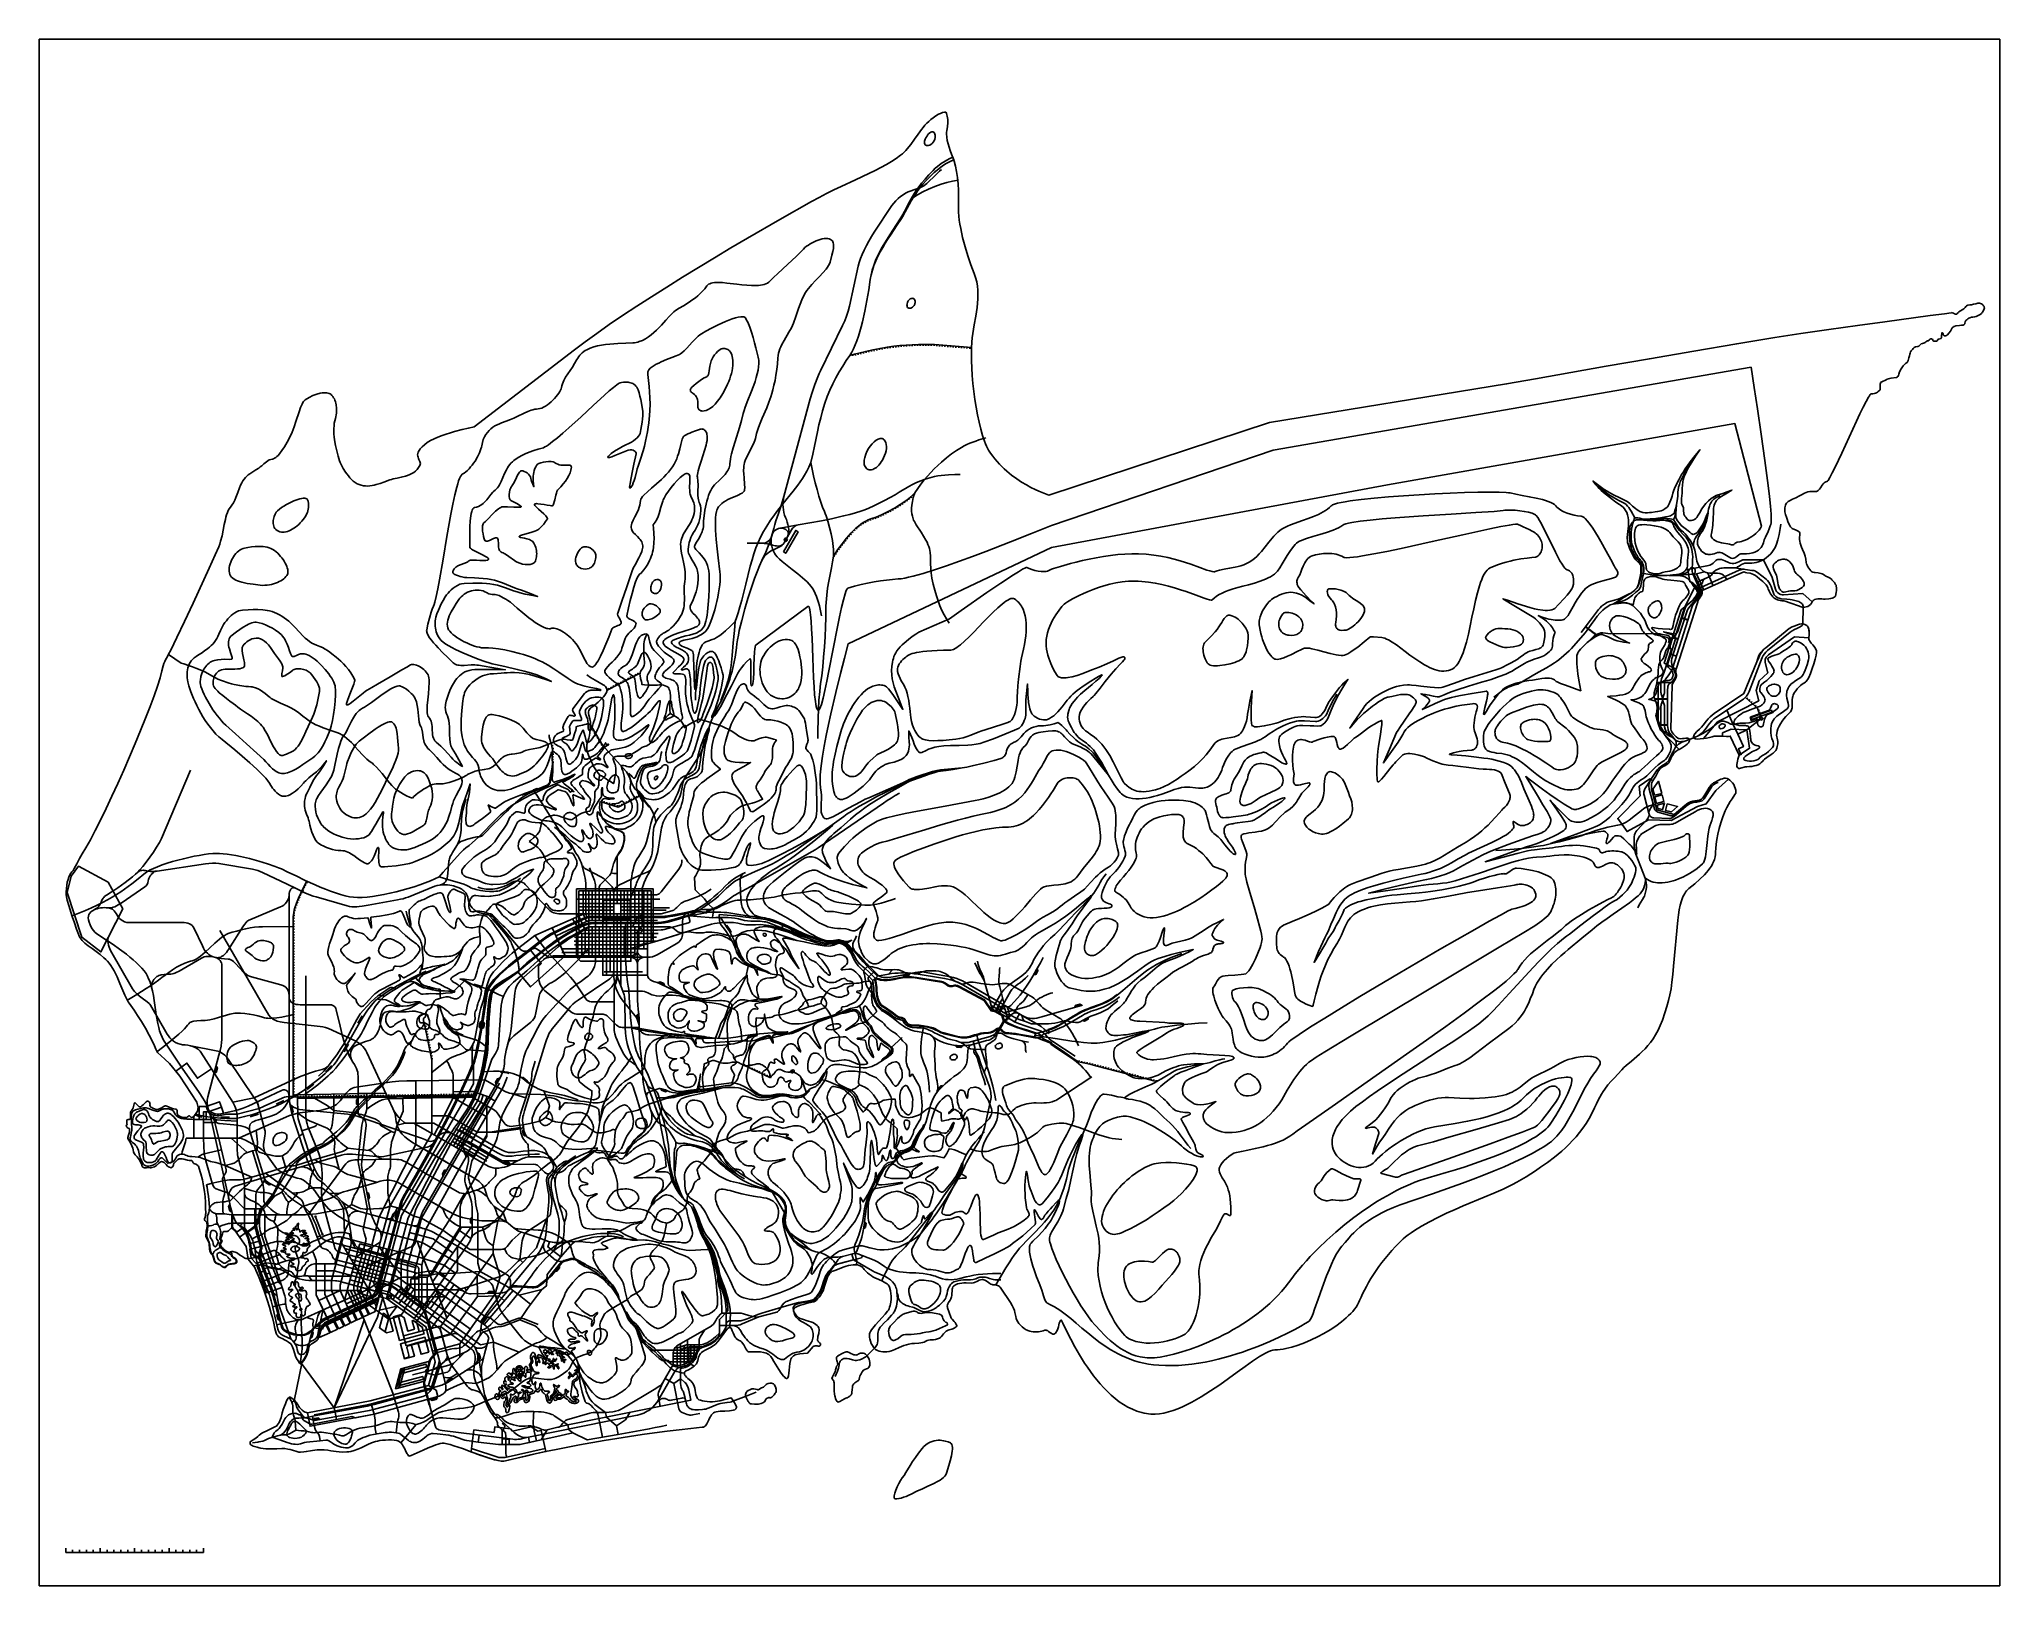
# Model space of a CAD drawing. Header units: inches. Extents: x 14835060 to 15200370, y 4673777 to 4962097.
import ezdxf

# ---------------------------------------------------------------- set-up
doc = ezdxf.new("R2010")
doc.units = ezdxf.units.IN
doc.header["$MEASUREMENT"] = 0
for name, color, linetype in [('1000m', 7, 'Continuous'), ('100m', 7, 'Continuous'), ('1500m', 7, 'Continuous'), ('1x', 7, 'Continuous'), ('1xx', 7, 'Continuous'), ('1xxÃ¦Â·Âµ', 7, 'Continuous'), ('1xÃ¦Â·Âµ', 7, 'Continuous'), ('2000m', 7, 'Continuous'), ('200m', 7, 'Continuous'), ('2500m', 7, 'Continuous'), ('3xx', 7, 'Continuous'), ('4x', 7, 'Continuous'), ('4xÃ¦Â·Âµ', 7, 'Continuous'), ('500m', 7, 'Continuous'), ('6x', 7, 'Continuous'), ('6xx', 7, 'Continuous'), ('6xÃ¦Â·Âµ', 7, 'Continuous'), ('7xx', 7, 'Continuous'), ('7xxÃ¦Â·Âµ', 7, 'Continuous'), ('8x', 7, 'Continuous'), ('8xx', 7, 'Continuous'), ('8xxÃ¦Â·Âµ', 7, 'Continuous'), ('8xÃ¦Â·Âµ', 7, 'Continuous'), ('9x', 7, 'Continuous'), ('9xx', 7, 'Continuous'), ('9xxÃ¦Â·Âµ', 7, 'Continuous'), ('9xÃ¦Â·Âµ', 7, 'Continuous'), ('Ã¤Â¸ÂŠÃ¦ÂžÂ—Ã©Â‰Â„Ã©ÂÂ“', 7, 'Continuous'), ('Ã¤Â¼ÂŠÃ©Â›Â»Ã©ÂšÂ§Ã©ÂÂ“BRT', 7, 'Continuous'), ('Ã¥Â²Â¬Ã¥Â·ÂžÃ§Â·Âš', 7, 'Continuous'), ('Ã¥Â³Â¶Ã¥Â¶Â¼', 7, 'Continuous'), ('Ã¥Â¶ÂºÃ¥ÂÂ—Ã¤ÂºÂ¤Ã©Â€Âš', 7, 'Continuous'), ('Ã¥Â·ÂžÃ¥Â¢Âƒ', 7, 'Continuous'), ('Ã¥Â¸Â‚Ã¨Â¡Â—Ã¥ÂœÂ°', 7, 'Continuous'), ('Ã¥Â¸Â‚Ã©Â‚Â‘Ã©Â„Â‰Ã©ÂÂ“Ã¦Â·Âµ', 7, 'Continuous'), ('Ã¥ÂŸÂºÃ§Â·Âš', 7, 'Continuous'), ('Ã¥ÂŸÂŽÃ¥Â£Â', 7, 'Continuous'), ('Ã¥Â†Â¶Ã¥ÂŸÂŽÃ¦Â¸Â¯Ã§Â·Âš', 7, 'Continuous'), ('Ã¥Â…Â¬Ã¥ÂœÂ’Ã£ÂƒÂ»Ã§Â·Â‘Ã¥ÂœÂ°', 7, 'Continuous'), ('Ã¦Â\xadÂ©Ã¨Â¡ÂŒÃ¨Â€Â…Ã§Â©ÂºÃ©Â–Â“', 7, 'Continuous'), ('Ã¦Â°Â¸Ã¥Â®Â‰BRT', 7, 'Continuous'), ('Ã¦Â°Â¸Ã¥Â®Â‰Ã§Â™Â»Ã¥Â±Â±Ã©Â‰Â„Ã©ÂÂ“', 7, 'Continuous'), ('Ã¦Â±Â€Ã¦Â´Â²Ã¥Â¸Â‚Ã©ÂÂ“', 7, 'Continuous'), ('Ã¦Â±Â€Ã¦Â´Â²Ã©Â›Â»Ã©Â‰Â„', 7, 'Continuous'), ('Ã¦Â²Â³Ã¥Â·ÂÃ£ÂƒÂ»Ã¦Â¹Â–Ã¦Â²Â¼', 7, 'Continuous'), ('Ã¦Â´Â¥Ã¥Â·ÂžÃ§Â·Âš', 7, 'Continuous'), ('Ã¦ÂµÂ¦Ã¥Â·ÂžÃ¥Â°ÂŽÃ¨Â»ÂŒBRT', 7, 'Continuous'), ('Ã¦ÂµÂ¦Ã¥Â·ÂžÃ¥Â¸Â‚Ã©ÂÂ“', 7, 'Continuous'), ('Ã¦ÂµÂ¦Ã¥Â·ÂžÃ¥Â¸Â‚Ã©Â›Â»', 7, 'Continuous'), ('Ã¦ÂµÂ¦Ã¥Â·ÂžÃ¥ÂœÂ°Ã©Â‰Â„', 7, 'Continuous'), ('Ã¦ÂµÂ¦Ã¥Â·ÂžÃ¦Â¸Â¯Ã§Â·Âš', 7, 'Continuous'), ('Ã¦ÂµÂ¦Ã¥Â·ÂžÃ§Â·Âš', 7, 'Continuous'), ('Ã¦ÂµÂ¦Ã¥Â·ÂžÃ§Â’Â°Ã§Â·Âš', 7, 'Continuous'), ('Ã¦ÂµÂ¦Ã©Â™Â°Ã¤ÂºÂ¤Ã©Â€Âš', 7, 'Continuous'), ('Ã¦ÂµÂ·Ã¥Â²Â¸Ã§Â·Âš', 7, 'Continuous'), ('Ã¦ÂµÂ·Ã¦Â´Â‹', 7, 'Continuous'), ('Ã¦Â·ÂºÃ©Â–Â“Ã§Â·Âš', 7, 'Continuous'), ('Ã¦Â¸Â…Ã¦Â°Â´Ã§Â·Âš', 7, 'Continuous'), ('Ã¦ÂºÂÃ¥Â·ÂžÃ¥Â¸Â‚Ã©ÂÂ“', 7, 'Continuous'), ('Ã¦ÂºÂÃ¥Â·ÂžÃ¥Â¸Â‚Ã©Â›Â»', 7, 'Continuous'), ('Ã¦ÂºÂÃ¥Â·ÂžÃ§Â·Âš', 7, 'Continuous'), ('Ã¦Â¼Â£Ã©Â™Â½Ã§Â·Âš', 7, 'Continuous'), ('Ã¦Â¿Â¼Ã¦Â°Â´Ã©Â›Â»Ã©Â‰Â„', 7, 'Continuous'), ('Ã¦ÂÂ±Ã¨ÂÂŠÃ¥Â–Â®Ã¨Â»ÂŒ', 7, 'Continuous'), ('Ã¦ÂžÂ—Ã©ÂÂ“', 7, 'Continuous'), ('Ã¦Â–Â°Ã¥Â¹Â¹Ã§Â·Âš', 7, 'Continuous'), ('Ã¦Â™Â´Ã¦ÂµÂ·BRT', 7, 'Continuous'), ('Ã¦Â™Â´Ã¦ÂµÂ·Ã¦Â‡Â¸Ã¨Â»ÂŒ', 7, 'Continuous'), ('Ã§Â¡Â…Ã¥Â·ÂžÃ¥ÂŸÂ\xa0Ã©Â\xa0Â\xadÃ§Â·Âš', 7, 'Continuous'), ('Ã§Â¡Â…Ã¥Â·ÂžÃ¥ÂœÂ°Ã©Â‰Â„', 7, 'Continuous'), ('Ã§Â¡Â…Ã¥Â·ÂžÃ§Â£ÂÃ¦ÂµÂ®', 7, 'Continuous'), ('Ã§Â¡Â…Ã¥Â·ÂžÃ§Â·Âš', 7, 'Continuous'), ('Ã§Â¦Â¾Ã¥Â·ÂžÃ¥Â¸Â‚Ã©ÂÂ“', 7, 'Continuous'), ('Ã§Â¦Â¾Ã¥Â·ÂžÃ¥Â¸Â‚Ã©Â›Â»', 7, 'Continuous'), ('Ã§Â¦Â¾Ã¥Â·ÂžÃ¥ÂÂ—Ã§Â·Âš', 7, 'Continuous'), ('Ã§Â¦Â¾Ã¥Â·ÂžÃ¥ÂœÂ°Ã©Â‰Â„', 7, 'Continuous'), ('Ã§Â¦Â¾Ã¥Â·ÂžÃ¦Â–Â°Ã¤ÂºÂ¤Ã©Â€Âš', 7, 'Continuous'), ('Ã§Â©ÂºÃ¦Â¸Â¯', 7, 'Continuous'), ('Ã§Â«Â¯Ã¥ÂŽÂŸÃ¥Â¸Â‚Ã©ÂÂ“', 7, 'Continuous'), ('Ã§Â«Â¯Ã¥ÂŽÂŸÃ¥Â–Â®Ã¨Â»ÂŒ', 7, 'Continuous'), ('Ã§ÂµÂ‚Ã¥ÂÂ—Ã§Â·Âš', 7, 'Continuous'), ('Ã§Â¸Â®Ã¥Â°Âº', 7, 'Continuous'), ('Ã§ÂºÂœÃ¨Â»ÂŠÃ£ÂƒÂ»Ã§Â´Â¢Ã©ÂÂ“', 7, 'Continuous'), ('Ã§ÂÂ˜Ã¥Â·ÂžÃ§Â·Âš', 7, 'Continuous'), ('Ã¨Â¥Â¿Ã¥ÂŽÂŸÃ©Â›Â»Ã©Â‰Â„', 7, 'Continuous'), ('Ã¨Â±ÂŠÃ¦ÂµÂ¦Ã¥Â¸Â‚Ã©ÂÂ“', 7, 'Continuous'), ('Ã¨Â±ÂŠÃ¦ÂµÂ¦Ã¦Â–Â°Ã¤ÂºÂ¤Ã©Â€Âš', 7, 'Continuous'), ('Ã¨Â»ÂŠÃ¥Â»Â\xa0', 7, 'Continuous'), ('Ã¨ÂˆÂªÃ¨Â·Â¯', 7, 'Continuous'), ('Ã¨Â‘Â¦Ã¥ÂŽÂŸÃ©Â‰Â„Ã©ÂÂ“', 7, 'Continuous'), ('Ã¨Â‡Â¨Ã¦ÂµÂ·Ã§Â·Âš', 7, 'Continuous'), ('Ã¨Â‡ÂªÃ¨Â½Â‰Ã¨Â»ÂŠÃ©ÂÂ“Ã£ÂƒÂ»Ã§Â™Â»Ã¥Â±Â±Ã©ÂÂ“', 7, 'Continuous'), ('Ã©Â«Â˜Ã©Â€ÂŸÃ©ÂÂ“Ã¨Â·Â¯', 7, 'Continuous'), ('Ã©Â¹Â½Ã¥Â·ÂžÃ¥Â¸Â‚Ã©ÂÂ“', 7, 'Continuous'), ('Ã©Â¹Â½Ã¥Â·ÂžÃ§Â·Âš', 7, 'Continuous'), ('Ã©ÂÂ’Ã¦Â¹Â¾Ã§Â©ÂºÃ¦Â¸Â¯Ã¨Â»ÂŒÃ©ÂÂ“', 7, 'Continuous'), ('Ã©ÂÂ’Ã§Â©ÂºÃ¦Â€Â¥Ã¨Â¡ÂŒ', 7, 'Continuous'), ('Ã©Â•Â·Ã¦Â´Â²Ã¥ÂœÂ°Ã©Â‰Â„', 7, 'Continuous'), ('Ã©Â‹ÂÃ¥Â·ÂžÃ§Â·Âš', 7, 'Continuous')]:
    doc.layers.add(name, color=color, linetype=linetype)

msp = doc.modelspace()

# ---------------------------------------------------------------- linework, layer by layer
at = {"layer": '1000m'}
for points in [[(14940466, 4844432), (14940569, 4844618), (14940697, 4844805), (14941019, 4845182), (14941407, 4845570), (14941833, 4845977), (14942272, 4846410), (14942698, 4846876), (14943084, 4847382), (14943255, 4847653), (14943406, 4847937), (14943530, 4848224), (14943645, 4848548), (14943870, 4849267), (14944120, 4850018), (14944265, 4850382), (14944430, 4850727), (14944650, 4851072), (14944894, 4851354), (14945150, 4851597), (14945409, 4851825), (14945660, 4852059), (14945892, 4852324), (14946094, 4852642), (14946181, 4852828), (14946256, 4853037), (14946270, 4853155), (14946237, 4853265), (14946165, 4853369), (14946060, 4853468), (14945778, 4853653), (14945440, 4853829), (14945099, 4854007), (14944806, 4854193), (14944694, 4854293), (14944613, 4854398), (14944570, 4854510), (14944571, 4854630), (14944877, 4856071), (14945202, 4857460), (14945537, 4858756), (14945871, 4859919), (14946194, 4860907), (14946497, 4861680), (14946638, 4861973), (14946770, 4862196), (14946891, 4862345), (14947002, 4862415), (14947158, 4862521), (14947409, 4862774), (14947727, 4863158), (14948084, 4863657), (14948452, 4864253), (14948804, 4864932), (14948966, 4865296), (14949113, 4865675), (14949242, 4866066), (14949351, 4866468), (14949442, 4866907), (14949512, 4867351), (14949593, 4868233), (14949613, 4869080), (14949593, 4869857), (14949505, 4871062), (14949477, 4871422), (14949484, 4871573), (14949668, 4871794), (14949834, 4872030), (14950124, 4872542), (14950364, 4873093), (14950566, 4873670), (14950905, 4874846), (14951063, 4875418), (14951230, 4875959), (14951337, 4876238), (14951476, 4876535), (14951838, 4877173), (14952291, 4877848), (14952810, 4878532), (14953371, 4879200), (14953947, 4879827), (14954515, 4880384), (14955050, 4880848), (14955244, 4880969), (14955441, 4881056), (14955633, 4881104), (14955813, 4881110), (14955975, 4881070), (14956109, 4880981), (14956211, 4880838), (14956272, 4880638), (14956298, 4880392), (14956305, 4880111), (14956285, 4879450), (14956257, 4878662), (14956272, 4877753), (14956297, 4877520), (14956344, 4877302), (14956490, 4876897), (14956870, 4876098), (14957041, 4875642), (14957107, 4875387), (14957155, 4875108), (14957181, 4874801), (14957181, 4874464), (14957151, 4874091), (14957087, 4873679), (14956986, 4873257), (14956852, 4872857), (14956691, 4872475), (14956508, 4872109), (14956098, 4871413), (14955665, 4870746), (14955253, 4870088), (14955068, 4869755), (14954905, 4869415), (14954768, 4869067), (14954664, 4868707), (14954598, 4868333), (14954574, 4867941), (14954588, 4867538), (14954625, 4867129), (14954754, 4866296), (14954929, 4865446), (14955117, 4864580), (14955287, 4863702), (14955405, 4862814), (14955434, 4862367), (14955439, 4861918), (14955414, 4861467), (14955355, 4861016), (14955293, 4860568), (14955255, 4860129), (14955235, 4859274), (14955275, 4857638), (14955254, 4856846), (14955217, 4856454), (14955155, 4856065), (14955062, 4855677), (14954936, 4855289), (14954769, 4854902), (14954557, 4854514), (14954085, 4853796), (14953618, 4853189), (14953167, 4852685), (14952742, 4852277), (14952356, 4851957), (14952019, 4851716), (14951742, 4851547), (14951536, 4851442), (14951350, 4851344), (14951139, 4851208), (14950916, 4851039), (14950695, 4850842), (14950489, 4850623), (14950311, 4850386), (14950175, 4850137), (14950094, 4849881), (14950087, 4849735), (14950113, 4849581), (14950166, 4849422), (14950240, 4849265), (14950424, 4848974), (14950617, 4848749), (14951139, 4848198), (14951535, 4847828), (14952015, 4847454), (14952495, 4847134), (14952918, 4846834), (14953089, 4846683), (14953224, 4846528), (14953313, 4846366), (14953351, 4846194), (14953332, 4846003), (14953260, 4845813), (14953143, 4845624), (14952989, 4845436), (14952604, 4845068), (14952171, 4844709), (14951755, 4844364), (14951574, 4844196), (14951422, 4844033), (14951307, 4843874), (14951237, 4843719), (14951221, 4843570), (14951267, 4843426), (14951409, 4843249), (14951603, 4843112), (14951837, 4843005), (14952095, 4842919), (14952632, 4842775), (14952885, 4842698), (14953108, 4842605), (14953351, 4842462), (14953559, 4842299), (14953734, 4842117), (14953877, 4841918), (14953988, 4841700), (14954069, 4841466), (14954121, 4841216), (14954146, 4840950), (14954220, 4840190), (14954373, 4838931), (14954652, 4836901), (14954763, 4836452), (14954878, 4836063), (14954943, 4835729), (14954940, 4835582), (14954904, 4835449), (14954826, 4835321), (14954712, 4835206), (14954569, 4835100), (14954401, 4835002), (14954016, 4834822), (14953604, 4834648), (14953189, 4834430), (14952573, 4834033), (14952226, 4833778), (14951874, 4833490), (14951530, 4833174), (14951209, 4832835), (14950638, 4832167), (14950343, 4831836), (14950050, 4831532), (14949765, 4831276), (14949494, 4831086), (14949365, 4831023), (14949242, 4830984), (14949125, 4830971), (14949016, 4830988), (14948956, 4831035), (14948894, 4831137), (14948838, 4831284), (14948797, 4831466), (14948778, 4831674), (14948790, 4831900), (14948842, 4832132), (14948940, 4832362), (14949215, 4832952), (14949517, 4833745), (14949824, 4834658), (14950113, 4835608), (14950393, 4836652), (14950629, 4837671), (14950769, 4838451), (14950787, 4838684), (14950780, 4838749), (14950762, 4838776), (14950678, 4838779), (14950588, 4838751), (14950393, 4838612), (14950179, 4838384), (14949950, 4838092), (14949461, 4837423), (14949208, 4837097), (14948954, 4836812), (14948488, 4836366), (14948069, 4835999), (14947369, 4835407), (14946333, 4834530), (14945805, 4834119), (14945296, 4833750), (14944823, 4833441), (14944406, 4833208), (14944063, 4833069), (14943925, 4833040), (14943812, 4833041), (14943700, 4833089), (14943615, 4833189), (14943553, 4833335), (14943513, 4833524), (14943487, 4834006), (14943516, 4834598), (14943658, 4835956), (14943729, 4836646), (14943775, 4837291), (14943781, 4838088), (14943738, 4838865), (14943652, 4839601), (14943533, 4840272), (14943386, 4840857), (14943220, 4841335), (14943041, 4841682), (14942950, 4841800), (14942858, 4841877), (14942519, 4842097), (14942113, 4842385), (14941679, 4842723), (14941256, 4843089), (14940883, 4843464), (14940601, 4843826), (14940506, 4843996), (14940449, 4844155), (14940434, 4844301), (14940466, 4844432)], [(15101978, 4829574), (15101130, 4829512), (15100353, 4829417), (15099660, 4829301), (15099061, 4829176), (15098568, 4829052), (15098194, 4828941), (15097949, 4828855), (15097846, 4828805), (15097847, 4828779), (15097903, 4828754), (15098169, 4828707), (15099234, 4828606), (15100853, 4828471), (15102840, 4828270), (15104257, 4828094), (15104979, 4827988), (15105700, 4827863), (15106414, 4827714), (15107115, 4827535), (15107795, 4827321), (15108449, 4827068), (15108801, 4826891), (15109127, 4826677), (15109428, 4826430), (15109706, 4826157), (15109961, 4825860), (15110196, 4825544), (15110412, 4825214), (15110609, 4824874), (15110956, 4824182), (15111248, 4823504), (15111710, 4822333), (15112176, 4821244), (15112665, 4820132), (15113090, 4819130), (15113252, 4818712), (15113366, 4818372), (15113481, 4817876), (15113511, 4817639), (15113521, 4817410), (15113511, 4817190), (15113478, 4816979), (15113423, 4816779), (15113344, 4816589), (15113240, 4816410), (15113109, 4816243), (15112952, 4816089), (15112766, 4815948), (15112551, 4815820), (15112306, 4815706), (15112029, 4815608), (15111719, 4815524), (15111539, 4815494), (15111366, 4815487), (15111042, 4815531), (15110749, 4815633), (15110487, 4815771), (15110259, 4815923), (15110066, 4816067), (15109911, 4816180), (15109793, 4816241), (15109737, 4816249), (15109698, 4816234), (15109677, 4816193), (15109673, 4816122), (15109719, 4815880), (15109839, 4815482), (15109846, 4815378), (15109813, 4815229), (15109734, 4815044), (15109602, 4814828), (15109412, 4814588), (15109158, 4814331), (15108834, 4814063), (15108435, 4813792), (15107856, 4813452), (15107207, 4813102), (15105713, 4812366), (15102053, 4810676), (15101379, 4810349), (15100733, 4810006), (15099478, 4809289), (15098195, 4808547), (15097514, 4808173), (15096791, 4807801), (15096153, 4807519), (15095404, 4807233), (15094651, 4806975), (15094002, 4806777), (15093302, 4806594), (15092531, 4806412), (15090868, 4806052), (15089190, 4805691), (15087676, 4805324), (15085455, 4804742), (15083536, 4804227), (15082654, 4803960), (15081805, 4803670), (15080975, 4803341), (15080151, 4802960), (15079721, 4802737), (15079331, 4802512), (15078975, 4802281), (15078649, 4802037), (15078350, 4801776), (15078072, 4801493), (15077812, 4801183), (15077566, 4800841), (15077329, 4800458), (15077104, 4800050), (15076730, 4799304), (15076196, 4798119), (15075756, 4797048), (15075353, 4796084), (15075149, 4795641), (15074932, 4795222), (15074590, 4794558), (15074214, 4793759), (15073456, 4792030), (15072613, 4789986), (15073626, 4791606), (15074437, 4792962), (15074786, 4793582), (15075047, 4794088), (15075187, 4794352), (15075351, 4794611), (15075726, 4795144), (15076130, 4795746), (15076329, 4796090), (15076519, 4796473), (15076703, 4796854), (15076883, 4797187), (15077250, 4797817), (15077662, 4798576), (15077898, 4799072), (15078162, 4799681), (15078238, 4799824), (15078344, 4799965), (15078477, 4800101), (15078634, 4800234), (15079007, 4800487), (15079436, 4800718), (15079896, 4800926), (15080362, 4801105), (15080808, 4801254), (15081209, 4801368), (15082314, 4801632), (15083588, 4801905), (15084904, 4802161), (15086133, 4802377), (15087090, 4802506), (15088074, 4802604), (15089936, 4802772), (15092160, 4802974), (15093343, 4803085), (15094323, 4803208), (15096384, 4803548), (15098557, 4803958), (15099609, 4804188), (15100597, 4804433), (15101489, 4804694), (15102255, 4804970), (15103308, 4805371), (15104327, 4805709), (15105279, 4805987), (15106135, 4806206), (15106864, 4806369), (15107434, 4806477), (15107815, 4806533), (15107976, 4806537), (15108106, 4806494), (15108238, 4806486), (15108372, 4806509), (15108509, 4806559), (15108789, 4806721), (15109077, 4806933), (15109372, 4807160), (15109673, 4807364), (15109826, 4807447), (15109980, 4807509), (15110135, 4807548), (15110292, 4807557), (15111205, 4807485), (15112222, 4807337), (15113286, 4807121), (15114336, 4806845), (15114836, 4806687), (15115311, 4806517), (15115752, 4806335), (15116152, 4806143), (15116504, 4805942), (15116800, 4805732), (15117032, 4805515), (15117193, 4805292), (15117330, 4805007), (15117442, 4804702), (15117529, 4804378), (15117593, 4804037), (15117633, 4803682), (15117651, 4803315), (15117646, 4802937), (15117620, 4802552), (15117573, 4802161), (15117504, 4801766), (15117416, 4801369), (15117308, 4800973), (15117181, 4800580), (15117035, 4800191), (15116870, 4799809), (15116689, 4799437), (15116472, 4799091), (15116191, 4798751), (15115856, 4798416), (15115477, 4798087), (15115065, 4797763), (15114630, 4797444), (15113735, 4796823), (15111710, 4795584), (15107089, 4792812), (15093436, 4784647), (15079529, 4776297), (15074589, 4773294), (15072993, 4772302), (15072119, 4771732), (15071651, 4771376), (15071200, 4770984), (15070767, 4770562), (15070352, 4770114), (15069953, 4769645), (15069571, 4769159), (15068855, 4768155), (15068202, 4767140), (15067607, 4766151), (15066585, 4764399), (15066099, 4763651), (15065566, 4762938), (15064999, 4762267), (15064412, 4761645), (15063819, 4761079), (15063234, 4760575), (15062669, 4760141), (15062138, 4759782), (15061585, 4759470), (15060958, 4759176), (15060275, 4758908), (15059553, 4758675), (15058811, 4758484), (15058065, 4758345), (15057335, 4758266), (15056638, 4758254), (15055988, 4758313), (15055388, 4758431), (15054836, 4758596), (15054329, 4758798), (15053867, 4759025), (15053449, 4759267), (15052734, 4759748), (15052556, 4759895), (15052403, 4760062), (15052272, 4760249), (15052165, 4760454), (15052078, 4760678), (15052012, 4760920), (15051965, 4761178), (15051937, 4761452), (15051943, 4761619), (15051981, 4761786), (15052050, 4761955), (15052148, 4762127), (15052425, 4762481), (15052799, 4762856), (15053259, 4763249), (15053758, 4763638), (15054322, 4764056), (15053547, 4763820), (15052823, 4763636), (15052448, 4763560), (15052092, 4763507), (15051469, 4763469), (15050912, 4763496), (15050665, 4763533), (15050446, 4763584), (15050255, 4763650), (15050098, 4763730), (15049643, 4764031), (15049163, 4764389), (15048722, 4764763), (15048388, 4765112), (15048296, 4765249), (15048221, 4765401), (15048165, 4765568), (15048125, 4765745), (15048092, 4766123), (15048116, 4766514), (15048191, 4766898), (15048311, 4767253), (15048470, 4767559), (15048660, 4767794), (15048980, 4768042), (15049407, 4768297), (15049907, 4768549), (15050444, 4768789), (15051489, 4769200), (15052258, 4769458), (15052437, 4769534), (15052655, 4769663), (15053202, 4770035), (15053881, 4770490), (15054264, 4770722), (15054673, 4770942), (15055110, 4771130), (15055607, 4771304), (15056630, 4771621), (15057077, 4771769), (15057431, 4771914), (15057560, 4771986), (15057651, 4772058), (15057699, 4772131), (15057700, 4772204), (15057665, 4772269), (15057606, 4772328), (15057423, 4772425), (15057158, 4772501), (15056820, 4772559), (15055954, 4772637), (15054890, 4772691), (15053788, 4772739), (15052634, 4772813), (15051516, 4772926), (15051025, 4772970), (15050538, 4772996), (15050024, 4772995), (15049451, 4772959), (15048789, 4772880), (15048005, 4772749), (15046593, 4772457), (15045264, 4772167), (15044615, 4772043), (15043970, 4771942), (15043322, 4771873), (15042665, 4771843), (15042368, 4771849), (15042081, 4771873), (15041543, 4771969), (15041057, 4772117), (15040627, 4772304), (15040260, 4772515), (15039960, 4772738), (15039733, 4772958), (15039585, 4773162), (15039582, 4773197), (15039606, 4773244), (15039725, 4773372), (15040211, 4773743), (15040950, 4774230), (15041849, 4774788), (15043750, 4775944), (15044565, 4776451), (15045165, 4776854), (15045604, 4777127), (15046071, 4777351), (15046545, 4777535), (15047005, 4777691), (15047801, 4777966), (15048095, 4778107), (15048207, 4778183), (15048292, 4778265), (15048348, 4778349), (15048365, 4778420), (15048346, 4778478), (15048296, 4778526), (15048122, 4778600), (15047878, 4778660), (15047686, 4778680), (15047403, 4778686), (15046686, 4778675), (15045978, 4778664), (15045705, 4778671), (15045528, 4778693), (15045199, 4778756), (15044786, 4778804), (15043761, 4778868), (15041334, 4778945), (15040167, 4779007), (15039645, 4779054), (15039186, 4779115), (15038801, 4779194), (15038508, 4779293), (15038400, 4779352), (15038320, 4779416), (15038270, 4779487), (15038251, 4779566), (15038282, 4779718), (15038374, 4779876), (15038520, 4780040), (15038709, 4780209), (15039185, 4780562), (15039732, 4780934), (15040279, 4781325), (15040530, 4781527), (15040755, 4781733), (15040945, 4781943), (15041091, 4782157), (15041184, 4782374), (15041215, 4782595), (15041240, 4782955), (15041322, 4783307), (15041455, 4783652), (15041634, 4783990), (15041857, 4784321), (15042117, 4784648), (15042410, 4784969), (15042731, 4785287), (15043443, 4785913), (15044213, 4786530), (15045007, 4787146), (15045787, 4787764), (15046303, 4788148), (15046866, 4788508), (15047462, 4788850), (15048076, 4789180), (15049298, 4789829), (15049877, 4790160), (15050414, 4790503), (15050688, 4790679), (15050959, 4790832), (15051488, 4791080), (15051987, 4791269), (15052446, 4791419), (15052853, 4791554), (15053195, 4791694), (15053339, 4791773), (15053462, 4791861), (15053563, 4791961), (15053640, 4792076), (15053720, 4792265), (15053769, 4792448), (15053852, 4792798), (15053923, 4792961), (15054038, 4793116), (15054215, 4793260), (15054474, 4793392), (15054582, 4793419), (15054736, 4793436), (15055117, 4793467), (15055313, 4793491), (15055491, 4793530), (15055636, 4793588), (15055732, 4793673), (15055741, 4793705), (15055725, 4793738), (15055631, 4793803), (15055278, 4793929), (15054552, 4794116), (15054398, 4794178), (15054257, 4794260), (15054010, 4794472), (15053806, 4794730), (15053639, 4795013), (15053619, 4795108), (15053635, 4795231), (15053738, 4795525), (15053878, 4795831), (15053985, 4796083), (15054115, 4796337), (15054339, 4796635), (15054621, 4796953), (15054929, 4797267), (15055483, 4797787), (15055728, 4798003), (15054596, 4797442), (15053700, 4796976), (15053043, 4796592), (15051465, 4795562), (15049946, 4794634), (15049686, 4794506), (15049371, 4794388), (15048566, 4794162), (15046180, 4793588), (15046012, 4793529), (15045839, 4793446), (15045479, 4793261), (15045295, 4793187), (15045111, 4793144), (15044929, 4793145), (15044748, 4793205), (15044651, 4793296), (15044584, 4793440), (15044543, 4793630), (15044526, 4793858), (15044544, 4794391), (15044607, 4794972), (15044740, 4796007), (15044747, 4796326), (15044722, 4796406), (15044673, 4796422), (15044613, 4796368), (15044545, 4796246), (15044383, 4795836), (15043971, 4794611), (15043725, 4793945), (15043458, 4793345), (15043317, 4793092), (15043172, 4792883), (15043022, 4792728), (15042868, 4792636), (15041381, 4792116), (15040572, 4791833), (15039721, 4791518), (15039396, 4791376), (15039066, 4791202), (15038392, 4790776), (15037701, 4790273), (15036991, 4789727), (15036261, 4789173), (15035512, 4788643), (15035130, 4788399), (15034743, 4788173), (15034350, 4787970), (15033952, 4787794), (15033465, 4787610), (15032996, 4787453), (15032544, 4787324), (15032111, 4787218), (15031297, 4787076), (15030556, 4787014), (15029887, 4787020), (15029292, 4787081), (15028771, 4787185), (15028326, 4787318), (15027812, 4787511), (15027401, 4787691), (15027077, 4787869), (15026825, 4788054), (15026629, 4788255), (15026474, 4788481), (15026343, 4788741), (15026222, 4789045), (15026165, 4789260), (15026147, 4789480), (15026166, 4789705), (15026214, 4789936), (15026382, 4790418), (15026613, 4790932), (15026865, 4791483), (15027101, 4792077), (15027200, 4792391), (15027280, 4792718), (15027335, 4793058), (15027362, 4793413), (15027397, 4794021), (15027441, 4794265), (15027515, 4794489), (15027632, 4794710), (15027800, 4794943), (15028031, 4795205), (15028334, 4795511), (15028536, 4795757), (15028725, 4796068), (15029088, 4796812), (15029274, 4797203), (15029471, 4797580), (15029686, 4797923), (15029923, 4798213), (15030313, 4798654), (15030702, 4799119), (15030904, 4799339), (15031114, 4799539), (15031335, 4799709), (15031571, 4799842), (15031763, 4799913), (15031979, 4799967), (15032464, 4800033), (15032991, 4800062), (15033521, 4800080), (15034019, 4800109), (15034446, 4800171), (15034621, 4800223), (15034765, 4800292), (15034873, 4800381), (15034940, 4800493), (15034956, 4800572), (15034942, 4800639), (15034902, 4800696), (15034838, 4800745), (15034649, 4800831), (15034400, 4800913), (15034111, 4801011), (15033806, 4801140), (15033506, 4801321), (15033365, 4801436), (15033234, 4801570), (15033095, 4801788), (15033017, 4802033), (15032990, 4802293), (15033002, 4802554), (15033042, 4802804), (15033098, 4803032), (15033217, 4803368), (15033546, 4804143), (15033898, 4804883), (15034104, 4805239), (15034341, 4805586), (15034617, 4805922), (15034940, 4806249), (15035250, 4806557), (15035597, 4806943), (15035962, 4807388), (15036326, 4807871), (15036671, 4808373), (15036978, 4808873), (15037227, 4809353), (15037400, 4809791), (15037440, 4809960), (15037458, 4810133), (15037440, 4810491), (15037370, 4810861), (15037272, 4811237), (15037170, 4811614), (15037088, 4811987), (15037051, 4812351), (15037056, 4812528), (15037081, 4812701), (15037301, 4813580), (15037559, 4814351), (15037859, 4815040), (15038202, 4815677), (15038408, 4816056), (15038618, 4816487), (15038841, 4816946), (15039084, 4817414), (15039355, 4817868), (15039662, 4818287), (15039832, 4818477), (15040013, 4818650), (15040207, 4818804), (15040415, 4818936), (15040753, 4819113), (15041106, 4819275), (15041842, 4819560), (15042604, 4819792), (15043372, 4819974), (15044125, 4820109), (15044843, 4820200), (15045505, 4820249), (15046092, 4820260), (15047485, 4820233), (15048291, 4820178), (15049127, 4820064), (15049546, 4819978), (15049960, 4819869), (15050366, 4819734), (15050759, 4819569), (15051136, 4819373), (15051491, 4819141), (15051822, 4818872), (15052125, 4818563), (15052206, 4818450), (15052284, 4818307), (15052429, 4817942), (15052566, 4817491), (15052701, 4816977), (15052986, 4815856), (15053148, 4815296), (15053329, 4814766), (15053463, 4814517), (15053658, 4814278), (15053898, 4814046), (15054167, 4813819), (15054724, 4813370), (15054979, 4813144), (15055198, 4812912), (15055992, 4811927), (15056683, 4811080), (15056995, 4810735), (15057284, 4810456), (15057554, 4810254), (15057681, 4810185), (15057804, 4810140), (15057891, 4810125), (15057951, 4810136), (15057987, 4810172), (15057999, 4810232), (15057965, 4810415), (15057866, 4810675), (15057675, 4811021), (15057386, 4811447), (15056674, 4812463), (15056331, 4813017), (15056181, 4813297), (15056051, 4813577), (15055947, 4813854), (15055874, 4814126), (15055836, 4814390), (15055839, 4814645), (15055878, 4814886), (15055941, 4815090), (15056025, 4815260), (15056126, 4815400), (15056242, 4815512), (15056370, 4815600), (15056507, 4815668), (15056650, 4815718), (15056942, 4815780), (15057223, 4815811), (15057469, 4815839), (15057656, 4815889), (15057924, 4815972), (15058309, 4816039), (15059286, 4816148), (15060307, 4816259), (15060748, 4816328), (15061095, 4816414), (15061483, 4816575), (15061897, 4816799), (15062324, 4817068), (15062750, 4817362), (15063549, 4817952), (15064187, 4818418), (15065213, 4819083), (15066199, 4819723), (15066605, 4820015), (15066916, 4820277), (15067027, 4820394), (15067103, 4820501), (15067141, 4820596), (15067138, 4820680), (15067103, 4820698), (15067020, 4820693), (15066734, 4820620), (15066319, 4820473), (15065813, 4820265), (15065258, 4820009), (15064691, 4819717), (15064153, 4819403), (15063683, 4819079), (15063343, 4818847), (15062924, 4818609), (15062452, 4818372), (15061951, 4818146), (15060967, 4817762), (15060533, 4817621), (15060173, 4817527), (15058987, 4817312), (15057497, 4817102), (15056778, 4817024), (15056153, 4816976), (15055676, 4816968), (15055510, 4816982), (15055404, 4817010), (15055256, 4817095), (15055126, 4817201), (15055012, 4817326), (15054913, 4817467), (15054753, 4817788), (15054632, 4818147), (15054539, 4818524), (15054462, 4818901), (15054389, 4819259), (15054307, 4819580), (15054236, 4819922), (15054231, 4820073), (15054245, 4820210), (15054277, 4820336), (15054324, 4820450), (15054463, 4820648), (15054651, 4820811), (15054879, 4820945), (15055136, 4821057), (15055412, 4821154), (15055981, 4821326), (15056253, 4821415), (15056504, 4821515), (15056724, 4821632), (15056902, 4821773), (15057027, 4821943), (15057068, 4822042), (15057091, 4822151), (15057200, 4822754), (15057287, 4823075), (15057401, 4823411), (15057549, 4823762), (15057734, 4824130), (15057961, 4824516), (15058236, 4824922), (15058535, 4825383), (15058765, 4825820), (15059122, 4826631), (15059301, 4827009), (15059515, 4827369), (15059789, 4827713), (15059957, 4827880), (15060149, 4828044), (15060578, 4828349), (15060975, 4828569), (15061347, 4828725), (15061701, 4828835), (15062386, 4828994), (15062731, 4829081), (15063088, 4829199), (15063221, 4829205), (15063410, 4829152), (15063648, 4829047), (15063926, 4828900), (15064570, 4828513), (15065278, 4828059), (15065985, 4827606), (15066626, 4827224), (15066902, 4827081), (15067138, 4826981), (15067324, 4826934), (15067454, 4826947), (15067498, 4826994), (15067507, 4827075), (15067485, 4827187), (15067435, 4827328), (15067269, 4827687), (15067042, 4828133), (15066785, 4828648), (15066531, 4829214), (15066311, 4829810), (15066224, 4830114), (15066158, 4830418), (15066095, 4830793), (15066054, 4831143), (15066046, 4831470), (15066083, 4831775), (15066177, 4832057), (15066340, 4832317), (15066582, 4832557), (15066916, 4832775), (15067422, 4833084), (15068047, 4833478), (15068388, 4833673), (15068738, 4833849), (15069091, 4833993), (15069441, 4834091), (15069908, 4834143), (15070509, 4834151), (15071901, 4834099), (15072586, 4834070), (15073192, 4834061), (15073667, 4834086), (15073839, 4834116), (15073957, 4834161), (15074299, 4834389), (15074579, 4834631), (15074807, 4834887), (15074995, 4835157), (15075152, 4835442), (15075289, 4835742), (15075546, 4836389), (15075806, 4837036), (15076162, 4837873), (15076605, 4838837), (15077130, 4839868), (15077749, 4840949), (15078325, 4841867), (15078915, 4842742), (15078687, 4842549), (15078112, 4842018), (15077746, 4841647), (15077353, 4841218), (15076954, 4840740), (15076569, 4840221), (15075705, 4839037), (15075309, 4838429), (15075143, 4838119), (15075005, 4837804), (15074812, 4837361), (15074596, 4836969), (15074366, 4836629), (15074130, 4836340), (15073898, 4836104), (15073677, 4835921), (15073478, 4835791), (15073308, 4835714), (15073050, 4835664), (15072734, 4835653), (15071967, 4835707), (15071087, 4835784), (15070629, 4835803), (15070173, 4835793), (15069584, 4835738), (15069010, 4835651), (15068458, 4835539), (15067936, 4835410), (15067011, 4835127), (15066299, 4834861), (15065956, 4834734), (15065538, 4834603), (15064515, 4834338), (15063318, 4834092), (15062034, 4833892), (15061751, 4833881), (15061521, 4833927), (15061298, 4834024), (15061034, 4834166), (15061005, 4834201), (15060980, 4834269), (15060939, 4834498), (15060895, 4835260), (15060889, 4836306), (15060911, 4837490), (15060990, 4839687), (15061037, 4840679), (15060645, 4838722), (15060361, 4837229), (15060204, 4836239), (15060116, 4835597), (15059983, 4834993), (15059818, 4834438), (15059635, 4833942), (15059446, 4833514), (15059266, 4833166), (15059108, 4832908), (15058985, 4832748), (15058708, 4832498), (15058414, 4832303), (15058103, 4832153), (15057779, 4832041), (15057446, 4831958), (15057105, 4831896), (15056415, 4831803), (15055731, 4831696), (15055399, 4831617), (15055077, 4831510), (15054768, 4831367), (15054476, 4831179), (15054203, 4830938), (15053952, 4830637), (15053354, 4829789), (15052958, 4829263), (15052473, 4828672), (15051881, 4828020), (15051162, 4827308), (15050299, 4826538), (15049272, 4825714), (15048593, 4825205), (15047863, 4824680), (15047091, 4824156), (15046291, 4823650), (15045475, 4823181), (15044654, 4822764), (15043841, 4822418), (15043441, 4822277), (15043047, 4822159), (15042422, 4822009), (15041847, 4821903), (15041319, 4821840), (15040833, 4821815), (15040389, 4821825), (15039981, 4821868), (15039608, 4821940), (15039266, 4822037), (15038952, 4822156), (15038663, 4822295), (15038396, 4822449), (15038149, 4822616), (15037698, 4822974), (15037286, 4823342), (15037156, 4823494), (15037007, 4823723), (15036654, 4824384), (15035732, 4826290), (15035165, 4827407), (15034529, 4828549), (15034186, 4829109), (15033826, 4829652), (15033449, 4830169), (15033056, 4830652), (15032584, 4831157), (15032096, 4831612), (15031611, 4832018), (15031146, 4832377), (15030343, 4832954), (15030041, 4833176), (15029829, 4833354), (15029583, 4833613), (15029357, 4833903), (15029157, 4834224), (15028995, 4834572), (15028878, 4834945), (15028816, 4835342), (15028819, 4835760), (15028894, 4836197), (15029046, 4836643), (15029268, 4837098), (15029547, 4837553), (15029873, 4838001), (15030234, 4838433), (15030619, 4838841), (15031016, 4839218), (15031414, 4839554), (15031633, 4839765), (15031930, 4840104), (15032716, 4841086), (15033695, 4842345), (15034787, 4843723), (15035226, 4844234), (15035686, 4844727), (15036559, 4845622), (15036916, 4846007), (15037183, 4846338), (15037274, 4846481), (15037332, 4846607), (15037354, 4846715), (15037335, 4846803), (15037275, 4846882), (15037189, 4846929), (15037079, 4846948), (15036946, 4846941), (15036615, 4846857), (15036207, 4846696), (15035199, 4846212), (15033999, 4845635), (15032572, 4845029), (15031217, 4844503), (15029504, 4843876), (15028449, 4843501), (15027530, 4843243), (15026744, 4843090), (15026401, 4843049), (15026089, 4843031), (15025809, 4843032), (15025561, 4843052), (15025343, 4843090), (15025156, 4843143), (15024999, 4843211), (15024871, 4843292), (15024773, 4843384), (15024703, 4843485), (15024309, 4844150), (15023944, 4844835), (15023543, 4845701), (15023345, 4846190), (15023160, 4846709), (15022993, 4847254), (15022852, 4847820), (15022744, 4848400), (15022675, 4848992), (15022653, 4849589), (15022685, 4850186), (15022779, 4850819), (15022926, 4851444), (15023119, 4852056), (15023349, 4852651), (15023610, 4853226), (15023893, 4853776), (15024190, 4854296), (15024495, 4854783), (15025094, 4855641), (15025628, 4856314), (15026036, 4856771), (15026256, 4856977), (15026675, 4857238), (15027564, 4857746), (15028858, 4858413), (15029638, 4858780), (15030496, 4859153), (15031423, 4859522), (15032413, 4859876), (15033456, 4860205), (15034546, 4860497), (15035673, 4860741), (15036831, 4860926), (15037419, 4860993), (15038012, 4861041), (15038608, 4861069), (15039207, 4861076), (15039845, 4861060), (15040484, 4861023), (15041759, 4860890), (15043020, 4860690), (15044258, 4860436), (15045462, 4860139), (15046623, 4859811), (15047731, 4859466), (15048774, 4859114), (15050629, 4858442), (15052106, 4857894), (15052678, 4857697), (15053126, 4857567), (15053439, 4857517), (15053541, 4857525), (15053606, 4857558), (15053986, 4857907), (15054416, 4858239), (15054903, 4858554), (15055452, 4858853), (15056070, 4859134), (15056762, 4859396), (15057534, 4859641), (15058393, 4859867), (15059354, 4860103), (15060399, 4860378), (15061479, 4860693), (15062548, 4861051), (15063558, 4861451), (15064026, 4861668), (15064461, 4861896), (15064858, 4862135), (15065211, 4862386), (15065514, 4862648), (15065760, 4862922), (15066201, 4863546), (15066655, 4864267), (15067598, 4865838), (15068082, 4866603), (15068572, 4867300), (15068819, 4867610), (15069066, 4867887), (15069314, 4868125), (15069563, 4868320), (15069858, 4868493), (15070238, 4868666), (15070691, 4868842), (15071207, 4869020), (15072377, 4869384), (15073654, 4869763), (15074943, 4870162), (15076151, 4870583), (15076695, 4870804), (15077184, 4871032), (15077606, 4871268), (15077948, 4871512), (15078170, 4871635), (15078530, 4871757), (15079019, 4871877), (15079628, 4871996), (15081167, 4872228), (15083075, 4872452), (15085278, 4872667), (15087701, 4872872), (15092913, 4873252), (15098123, 4873583), (15102739, 4873861), (15106171, 4874077), (15107258, 4874161), (15107828, 4874228), (15108133, 4874276), (15108473, 4874307), (15109233, 4874322), (15110064, 4874280), (15110921, 4874189), (15111762, 4874060), (15112540, 4873898), (15113212, 4873714), (15113735, 4873515), (15113850, 4873438), (15113979, 4873313), (15114272, 4872929), (15114608, 4872390), (15114980, 4871721), (15115803, 4870100), (15116689, 4868278), (15117580, 4866465), (15118011, 4865629), (15118423, 4864873), (15118809, 4864226), (15119163, 4863713), (15119325, 4863515), (15119477, 4863360), (15119617, 4863252), (15119744, 4863194), (15119972, 4863114), (15120174, 4863004), (15120350, 4862867), (15120501, 4862706), (15120629, 4862524), (15120735, 4862325), (15120820, 4862112), (15120886, 4861887), (15120961, 4861417), (15120971, 4860941), (15120924, 4860483), (15120831, 4860071), (15120748, 4859863), (15120618, 4859624), (15120243, 4859076), (15119756, 4858468), (15119209, 4857843), (15118138, 4856705), (15117436, 4855997), (15117330, 4855908), (15117204, 4855833), (15116899, 4855720), (15116535, 4855651), (15116125, 4855621), (15115684, 4855622), (15115225, 4855649), (15114306, 4855754), (15113684, 4855890), (15112785, 4856143), (15110597, 4856832), (15108632, 4857490), (15107779, 4857783), (15110146, 4856330), (15111974, 4855216), (15113226, 4854469), (15113562, 4854260), (15113863, 4854041), (15114134, 4853811), (15114380, 4853569), (15114607, 4853315), (15114820, 4853046), (15115229, 4852466), (15115402, 4852155), (15115517, 4851830), (15115582, 4851488), (15115602, 4851125), (15115584, 4850736), (15115534, 4850318), (15115365, 4849377), (15115294, 4849143), (15115187, 4848949), (15115046, 4848790), (15114875, 4848658), (15114676, 4848550), (15114454, 4848459), (15113951, 4848309), (15113391, 4848166), (15112800, 4847985), (15112501, 4847867), (15112204, 4847724), (15111913, 4847550), (15111630, 4847340), (15111034, 4846881), (15110447, 4846489), (15109877, 4846152), (15109329, 4845859), (15108331, 4845355), (15107894, 4845120), (15107508, 4844880), (15107192, 4844764), (15106467, 4844545), (15104022, 4843817), (15102419, 4843318), (15100641, 4842735), (15098745, 4842073), (15096791, 4841338), (15096583, 4841276), (15096336, 4841234), (15095739, 4841205), (15095029, 4841234), (15094233, 4841306), (15092501, 4841511), (15091621, 4841613), (15090771, 4841692), (15090377, 4841712), (15089994, 4841713), (15089262, 4841664), (15088581, 4841558), (15087954, 4841410), (15087386, 4841234), (15086881, 4841044), (15086442, 4840854), (15086075, 4840677), (15085207, 4840229), (15084468, 4839812), (15083839, 4839415), (15083302, 4839026), (15082840, 4838636), (15082435, 4838231), (15082070, 4837802), (15081726, 4837337), (15079939, 4834721), (15079243, 4833671), (15079495, 4833977), (15080183, 4834756), (15080658, 4835259), (15081203, 4835802), (15081805, 4836362), (15082451, 4836910), (15083501, 4837735), (15084057, 4838149), (15084610, 4838537), (15085141, 4838880), (15085633, 4839158), (15086067, 4839351), (15086256, 4839410), (15086425, 4839440), (15086693, 4839488), (15087096, 4839578), (15088154, 4839808), (15088734, 4839905), (15089298, 4839962), (15089809, 4839960), (15090033, 4839930), (15090229, 4839877), (15090555, 4839722), (15090956, 4839464), (15091154, 4839306), (15091333, 4839133), (15091480, 4838951), (15091583, 4838762), (15091622, 4838604), (15091618, 4838448), (15091581, 4838295), (15091521, 4838150), (15091368, 4837892), (15091237, 4837699), (15090794, 4837011), (15090329, 4836322), (15089398, 4834991), (15088573, 4833797), (15088241, 4833280), (15087984, 4832831), (15087463, 4831684), (15086632, 4829770), (15085524, 4827177), (15085984, 4827800), (15087050, 4829280), (15087664, 4830159), (15088253, 4831035), (15088758, 4831835), (15089121, 4832485), (15089399, 4832976), (15089718, 4833410), (15090079, 4833798), (15090486, 4834150), (15090942, 4834478), (15091449, 4834793), (15092010, 4835106), (15092627, 4835428), (15093653, 4835928), (15094832, 4836437), (15095484, 4836688), (15096180, 4836934), (15096923, 4837170), (15097713, 4837395), (15099083, 4837729), (15100119, 4837923), (15102151, 4838215), (15102388, 4838234), (15102599, 4838210), (15102777, 4838142), (15102914, 4838028), (15103003, 4837866), (15103038, 4837655), (15103010, 4837392), (15102913, 4837076), (15102778, 4836675), (15102657, 4836208), (15102553, 4835700), (15102470, 4835176), (15102412, 4834662), (15102382, 4834183), (15102384, 4833766), (15102422, 4833435), (15102505, 4833107), (15102614, 4832758), (15102856, 4832029), (15102961, 4831665), (15103035, 4831314), (15103065, 4830983), (15103036, 4830681), (15102958, 4830416), (15102857, 4830191), (15102735, 4830003), (15102597, 4829850), (15102448, 4829733), (15102292, 4829649), (15102134, 4829596), (15101978, 4829574)], [(14996545, 4846924), (14996745, 4847073), (14997003, 4847254), (14997182, 4847351), (14997410, 4847452), (14997699, 4847553), (14998060, 4847654), (14998504, 4847752), (14999044, 4847845), (14999691, 4847932), (15000456, 4848012), (15001351, 4848081), (15002387, 4848139), (15003577, 4848184), (15004931, 4848214), (15005159, 4848248), (15005418, 4848340), (15005704, 4848487), (15006017, 4848684), (15006352, 4848928), (15006710, 4849213), (15007481, 4849893), (15008313, 4850691), (15009191, 4851574), (15011014, 4853461), (15011927, 4854399), (15012818, 4855289), (15013671, 4856097), (15014470, 4856792), (15014843, 4857085), (15015197, 4857338), (15015529, 4857545), (15015837, 4857703), (15016119, 4857808), (15016372, 4857855), (15016596, 4857840), (15016787, 4857758), (15017050, 4857569), (15017294, 4857364), (15017519, 4857144), (15017726, 4856910), (15017915, 4856661), (15018086, 4856399), (15018241, 4856124), (15018379, 4855836), (15018609, 4855227), (15018779, 4854576), (15018894, 4853887), (15018957, 4853165), (15018973, 4852416), (15018945, 4851643), (15018879, 4850851), (15018777, 4850045), (15018643, 4849229), (15018483, 4848409), (15018299, 4847589), (15018096, 4846773), (15017966, 4846129), (15017821, 4845183), (15017531, 4842796), (15017407, 4841560), (15017312, 4840434), (15017258, 4839519), (15017254, 4838920), (15017253, 4838462), (15017202, 4837924), (15017102, 4837341), (15016957, 4836745), (15016767, 4836171), (15016537, 4835652), (15016408, 4835424), (15016269, 4835222), (15016121, 4835050), (15015964, 4834914), (15015802, 4834825), (15015522, 4834708), (15014608, 4834387), (15011337, 4833350), (15010698, 4833134), (15010032, 4832885), (15008649, 4832354), (15007945, 4832103), (15007242, 4831884), (15006545, 4831712), (15005863, 4831603), (15004627, 4831479), (15003503, 4831387), (15002493, 4831334), (15001603, 4831323), (15000835, 4831362), (15000193, 4831455), (14999921, 4831524), (14999681, 4831609), (14999475, 4831710), (14999304, 4831828), (14999035, 4832072), (14998792, 4832339), (14998573, 4832626), (14998376, 4832930), (14998201, 4833247), (14998046, 4833575), (14997792, 4834248), (14997604, 4834924), (14997471, 4835576), (14997385, 4836180), (14997333, 4836708), (14997269, 4837399), (14997179, 4838114), (14997064, 4838833), (14996925, 4839533), (14996764, 4840193), (14996580, 4840792), (14996376, 4841307), (14996151, 4841718), (14995916, 4842094), (14995685, 4842508), (14995469, 4842943), (14995277, 4843380), (14995121, 4843803), (14995010, 4844194), (14994955, 4844535), (14994965, 4844809), (14995038, 4845059), (14995159, 4845336), (14995322, 4845627), (14995520, 4845922), (14995748, 4846211), (14995999, 4846481), (14996267, 4846722), (14996545, 4846924)], [(15130201, 4845948), (15130400, 4845568), (15130561, 4845206), (15130674, 4844860), (15130729, 4844527), (15130716, 4844207), (15130681, 4844051), (15130625, 4843897), (15130547, 4843745), (15130445, 4843595), (15130319, 4843447), (15130167, 4843300), (15129988, 4843164), (15129784, 4843050), (15129559, 4842957), (15129316, 4842884), (15129058, 4842830), (15128789, 4842795), (15128227, 4842778), (15127658, 4842825), (15127106, 4842932), (15126599, 4843092), (15126161, 4843300), (15125972, 4843429), (15125800, 4843585), (15125645, 4843765), (15125507, 4843964), (15125386, 4844177), (15125283, 4844402), (15125129, 4844870), (15125048, 4845334), (15125039, 4845763), (15125062, 4845955), (15125104, 4846125), (15125164, 4846271), (15125244, 4846389), (15125458, 4846583), (15125734, 4846754), (15126058, 4846902), (15126415, 4847021), (15126792, 4847111), (15127173, 4847167), (15127544, 4847188), (15127892, 4847170), (15128231, 4847114), (15128577, 4847024), (15128919, 4846904), (15129248, 4846756), (15129551, 4846583), (15129818, 4846389), (15130038, 4846176), (15130201, 4845948)], [(15104323, 4833024), (15104237, 4832697), (15104180, 4832253), (15104157, 4831734), (15104179, 4831184), (15104252, 4830643), (15104310, 4830390), (15104384, 4830154), (15104474, 4829942), (15104582, 4829759), (15104709, 4829610), (15104856, 4829501), (15105266, 4829311), (15105697, 4829180), (15106147, 4829091), (15106613, 4829027), (15107584, 4828911), (15108083, 4828825), (15108587, 4828699), (15109056, 4828538), (15109518, 4828341), (15109973, 4828112), (15110418, 4827858), (15110853, 4827583), (15111276, 4827292), (15112083, 4826683), (15112827, 4826072), (15113498, 4825499), (15114085, 4825005), (15114578, 4824630), (15115678, 4823930), (15116864, 4823261), (15117448, 4822963), (15118005, 4822701), (15118519, 4822486), (15118973, 4822328), (15119340, 4822242), (15119751, 4822190), (15120184, 4822170), (15120620, 4822178), (15121037, 4822213), (15121416, 4822272), (15121735, 4822353), (15121975, 4822453), (15122263, 4822645), (15122542, 4822885), (15122814, 4823165), (15123079, 4823480), (15123593, 4824182), (15124095, 4824936), (15124594, 4825684), (15125098, 4826371), (15125356, 4826673), (15125618, 4826939), (15125886, 4827161), (15126161, 4827333), (15127380, 4827944), (15128650, 4828564), (15129736, 4829104), (15130404, 4829474), (15130591, 4829621), (15130761, 4829801), (15130898, 4830008), (15130990, 4830233), (15131021, 4830470), (15131009, 4830590), (15130977, 4830710), (15130923, 4830829), (15130844, 4830947), (15130740, 4831061), (15130608, 4831171), (15130313, 4831368), (15130012, 4831537), (15129377, 4831846), (15129038, 4832017), (15128679, 4832219), (15128298, 4832467), (15127892, 4832775), (15127675, 4832931), (15127444, 4833059), (15127202, 4833161), (15126951, 4833241), (15126426, 4833353), (15125885, 4833424), (15125342, 4833484), (15124813, 4833563), (15124311, 4833690), (15124075, 4833781), (15123852, 4833896), (15123390, 4834151), (15122885, 4834410), (15121845, 4834956), (15121358, 4835252), (15120925, 4835566), (15120737, 4835733), (15120572, 4835905), (15120432, 4836085), (15120321, 4836272), (15119822, 4837268), (15119495, 4837876), (15119124, 4838499), (15118717, 4839095), (15118502, 4839369), (15118280, 4839620), (15118053, 4839843), (15117820, 4840033), (15117584, 4840183), (15117344, 4840288), (15116535, 4840565), (15116147, 4840680), (15115747, 4840769), (15115318, 4840823), (15114842, 4840835), (15114302, 4840798), (15113681, 4840702), (15113090, 4840567), (15112441, 4840381), (15111761, 4840157), (15111079, 4839908), (15110392, 4839619), (15109884, 4839348), (15109474, 4839068), (15109083, 4838754), (15108374, 4838159), (15107821, 4837656), (15107292, 4837102), (15106657, 4836356), (15105975, 4835545), (15105329, 4834749), (15105033, 4834342), (15104763, 4833923), (15104525, 4833485), (15104323, 4833024)], [(14940214, 4838388), (14940177, 4837764), (14940093, 4837076), (14939972, 4836356), (14939822, 4835636), (14939652, 4834947), (14939470, 4834321), (14939286, 4833790), (14939108, 4833386), (14938770, 4832726), (14938574, 4832370), (14938354, 4832017), (14938107, 4831682), (14937829, 4831381), (14937516, 4831128), (14937346, 4831025), (14937165, 4830940), (14937122, 4830952), (14937076, 4831017), (14936975, 4831276), (14936760, 4832099), (14936565, 4832933), (14936489, 4833205), (14936459, 4833279), (14936435, 4833302), (14936367, 4833263), (14936296, 4833184), (14936143, 4832925), (14935982, 4832563), (14935817, 4832137), (14935492, 4831243), (14935342, 4830852), (14935207, 4830550), (14934956, 4830099), (14934701, 4829720), (14934581, 4829575), (14934470, 4829470), (14934372, 4829412), (14934289, 4829409), (14934183, 4829478), (14934079, 4829600), (14933869, 4829948), (14933640, 4830340), (14933512, 4830517), (14933373, 4830665), (14933214, 4830783), (14933040, 4830889), (14932867, 4830993), (14932710, 4831104), (14932585, 4831231), (14932507, 4831383), (14932491, 4831570), (14932553, 4831801), (14932626, 4831866), (14932778, 4831943), (14933218, 4832124), (14933672, 4832331), (14933840, 4832440), (14933936, 4832549), (14933983, 4832699), (14933997, 4832861), (14933960, 4833210), (14933901, 4833587), (14933888, 4833781), (14933897, 4833977), (14933926, 4834107), (14933978, 4834236), (14934130, 4834493), (14934491, 4835003), (14934530, 4835040), (14934594, 4835065), (14934781, 4835089), (14935295, 4835075), (14935810, 4835058), (14935999, 4835080), (14936065, 4835103), (14936106, 4835138), (14936128, 4835193), (14936133, 4835268), (14936100, 4835465), (14935931, 4835973), (14935750, 4836483), (14935702, 4836682), (14935708, 4836814), (14935991, 4837413), (14936293, 4837923), (14936610, 4838348), (14936939, 4838694), (14937277, 4838964), (14937621, 4839165), (14937967, 4839299), (14938312, 4839373), (14938658, 4839413), (14938999, 4839437), (14939323, 4839428), (14939615, 4839372), (14939746, 4839322), (14939863, 4839255), (14939967, 4839169), (14940055, 4839062), (14940125, 4838932), (14940176, 4838778), (14940206, 4838597), (14940214, 4838388)], [(14994573, 4836433), (14994894, 4834677), (14995022, 4833911), (14995120, 4833223), (14995159, 4832837), (14995176, 4832480), (14995169, 4832150), (14995133, 4831845), (14995069, 4831562), (14994972, 4831299), (14994840, 4831056), (14994672, 4830828), (14994438, 4830575), (14994197, 4830351), (14993949, 4830151), (14993697, 4829973), (14993187, 4829673), (14992682, 4829427), (14991743, 4829009), (14991339, 4828790), (14991160, 4828668), (14990999, 4828535), (14990447, 4828048), (14989845, 4827513), (14989546, 4827221), (14989259, 4826912), (14988992, 4826583), (14988753, 4826232), (14988555, 4825930), (14988344, 4825654), (14988123, 4825406), (14987893, 4825188), (14987654, 4825003), (14987408, 4824851), (14987156, 4824735), (14986898, 4824656), (14986637, 4824618), (14986373, 4824620), (14986108, 4824666), (14985842, 4824758), (14985576, 4824896), (14985312, 4825084), (14985051, 4825322), (14984794, 4825613), (14984710, 4825774), (14984656, 4825998), (14984630, 4826276), (14984630, 4826600), (14984691, 4827352), (14984817, 4828185), (14984983, 4829031), (14985165, 4829822), (14985340, 4830490), (14985483, 4830965), (14985814, 4831888), (14986177, 4832776), (14986612, 4833719), (14987156, 4834808), (14987415, 4835308), (14987716, 4835855), (14988066, 4836422), (14988471, 4836986), (14988697, 4837260), (14988940, 4837523), (14989201, 4837772), (14989480, 4838006), (14989779, 4838220), (14990098, 4838413), (14990438, 4838579), (14990801, 4838717), (14991208, 4838814), (14991588, 4838838), (14991939, 4838802), (14992259, 4838721), (14992548, 4838608), (14992803, 4838477), (14993205, 4838215), (14993585, 4837903), (14993796, 4837697), (14994005, 4837467), (14994199, 4837219), (14994366, 4836960), (14994495, 4836696), (14994573, 4836433)], [(14955558, 4833197), (14955265, 4832046), (14954949, 4830966), (14954775, 4830486), (14954587, 4830065), (14954381, 4829716), (14954270, 4829572), (14954154, 4829452), (14953914, 4829248), (14953681, 4829080), (14953466, 4828965), (14953281, 4828918), (14953203, 4828926), (14953137, 4828957), (14953084, 4829013), (14953046, 4829098), (14953025, 4829212), (14953021, 4829357), (14953073, 4829752), (14953256, 4830656), (14953465, 4831499), (14953597, 4831899), (14953757, 4832287), (14953952, 4832664), (14954190, 4833029), (14954440, 4833357), (14954667, 4833622), (14954870, 4833830), (14955049, 4833983), (14955202, 4834086), (14955329, 4834143), (14955428, 4834157), (14955498, 4834133), (14955588, 4834020), (14955635, 4833833), (14955628, 4833563), (14955558, 4833197)], [(15036162, 4810004), (15036186, 4810195), (15036157, 4810464), (15035990, 4811182), (15035766, 4812053), (15035665, 4812513), (15035587, 4812972), (15035547, 4813418), (15035539, 4813878), (15035581, 4814819), (15035648, 4815755), (15035670, 4816208), (15035674, 4816645), (15035637, 4817422), (15035595, 4817836), (15035534, 4818251), (15035448, 4818655), (15035335, 4819037), (15035190, 4819385), (15035010, 4819687), (15034224, 4820789), (15033523, 4821810), (15032892, 4822763), (15032317, 4823663), (15031275, 4825364), (15030277, 4827030), (15030160, 4827199), (15030019, 4827363), (15029670, 4827677), (15029253, 4827972), (15028789, 4828247), (15028299, 4828502), (15027804, 4828738), (15026890, 4829146), (15026404, 4829329), (15025908, 4829457), (15025418, 4829534), (15024948, 4829564), (15024516, 4829552), (15024137, 4829502), (15023828, 4829417), (15023605, 4829303), (15023455, 4829181), (15023315, 4829042), (15023057, 4828720), (15022821, 4828349), (15022596, 4827939), (15022128, 4827052), (15021864, 4826597), (15021564, 4826150), (15021243, 4825677), (15020933, 4825161), (15020302, 4824031), (15019959, 4823434), (15019584, 4822824), (15019165, 4822211), (15018693, 4821602), (15018155, 4821005), (15017542, 4820427), (15017204, 4820148), (15016842, 4819877), (15016457, 4819615), (15016046, 4819362), (15015607, 4819121), (15015141, 4818891), (15014645, 4818674), (15014117, 4818470), (15013557, 4818281), (15012964, 4818108), (15012335, 4817952), (15011670, 4817813), (15010423, 4817557), (15009067, 4817243), (15007629, 4816883), (15006133, 4816486), (15003066, 4815622), (15000066, 4814732), (14995064, 4813194), (14993460, 4812707), (14992969, 4812569), (14992719, 4812515), (14992450, 4812480), (14992153, 4812413), (14991492, 4812198), (14990778, 4811896), (14990056, 4811534), (14989367, 4811138), (14988756, 4810735), (14988264, 4810351), (14988076, 4810175), (14987934, 4810014), (14987818, 4809821), (14987725, 4809584), (14987657, 4809314), (14987615, 4809026), (14987603, 4808731), (14987623, 4808443), (14987676, 4808173), (14987764, 4807934), (14987937, 4807604), (14988120, 4807306), (14988319, 4807034), (14988541, 4806784), (14988790, 4806551), (14989074, 4806329), (14989397, 4806112), (14989767, 4805897), (14990668, 4805371), (14991163, 4805055), (14991651, 4804717), (14992105, 4804371), (14992500, 4804026), (14992807, 4803693), (14992919, 4803536), (14993000, 4803385), (14993022, 4803311), (14993025, 4803235), (14992977, 4803077), (14992869, 4802914), (14992709, 4802746), (14992276, 4802400), (14991759, 4802049), (14991242, 4801700), (14990804, 4801364), (14990640, 4801203), (14990527, 4801048), (14990475, 4800901), (14990474, 4800831), (14990493, 4800763), (14990740, 4800165), (14990994, 4799468), (14991209, 4798713), (14991289, 4798327), (14991342, 4797943), (14991311, 4797822), (14991222, 4797585), (14990945, 4796859), (14990797, 4796418), (14990669, 4795957), (14990580, 4795498), (14990551, 4795066), (14990570, 4794859), (14990621, 4794670), (14990701, 4794501), (14990808, 4794355), (14990942, 4794237), (14991100, 4794148), (14991281, 4794094), (14991482, 4794076), (14992041, 4794123), (14992689, 4794246), (14993416, 4794433), (14994210, 4794674), (14995962, 4795269), (14997862, 4795937), (14998841, 4796270), (14999827, 4796586), (15000809, 4796874), (15001776, 4797122), (15002718, 4797319), (15003625, 4797453), (15004062, 4797493), (15004486, 4797513), (15004896, 4797512), (15005291, 4797487), (15006134, 4797380), (15006934, 4797226), (15007691, 4797034), (15008408, 4796808), (15009085, 4796557), (15009723, 4796287), (15010324, 4796005), (15010890, 4795717), (15011917, 4795153), (15012815, 4794648), (15013218, 4794436), (15013593, 4794259), (15013941, 4794124), (15014262, 4794039), (15014421, 4794028), (15014608, 4794047), (15015050, 4794165), (15015559, 4794368), (15016109, 4794629), (15017221, 4795221), (15018166, 4795736), (15018593, 4795982), (15019071, 4796297), (15020111, 4797042), (15021137, 4797787), (15021599, 4798103), (15022002, 4798350), (15022931, 4798868), (15023909, 4799437), (15024396, 4799741), (15024869, 4800058), (15025322, 4800388), (15025744, 4800732), (15026166, 4801067), (15026716, 4801465), (15027993, 4802341), (15029160, 4803135), (15029572, 4803431), (15029800, 4803623), (15030930, 4804869), (15031861, 4805861), (15032295, 4806282), (15032732, 4806666), (15033188, 4807021), (15033682, 4807354), (15034306, 4807762), (15034650, 4808017), (15034998, 4808314), (15035336, 4808656), (15035652, 4809048), (15035932, 4809496), (15036054, 4809742), (15036162, 4810004)], [(14938994, 4824159), (14938715, 4824348), (14938604, 4824433), (14938518, 4824520), (14938458, 4824617), (14938429, 4824731), (14938435, 4824868), (14938478, 4825035), (14938552, 4825216), (14938650, 4825386), (14938769, 4825537), (14938910, 4825662), (14939071, 4825755), (14939251, 4825808), (14939450, 4825814), (14939666, 4825767), (14939881, 4825683), (14940111, 4825560), (14940342, 4825385), (14940559, 4825144), (14940599, 4825046), (14940592, 4824938), (14940547, 4824823), (14940475, 4824705), (14940284, 4824474), (14940098, 4824277), (14939954, 4824139), (14939816, 4824041), (14939681, 4823981), (14939547, 4823956), (14939414, 4823963), (14939278, 4824001), (14939139, 4824067), (14938994, 4824159)], [(14945494, 4828353), (14945434, 4828264), (14945351, 4828187), (14945142, 4828072), (14944916, 4828015), (14944723, 4828019), (14944561, 4828066), (14944411, 4828145), (14944298, 4828268), (14944263, 4828350), (14944247, 4828450), (14944253, 4828547), (14944282, 4828627), (14944329, 4828690), (14944393, 4828739), (14944556, 4828805), (14944748, 4828843), (14944949, 4828869), (14945143, 4828875), (14945308, 4828848), (14945373, 4828818), (14945421, 4828775), (14945485, 4828670), (14945520, 4828561), (14945523, 4828454), (14945494, 4828353)], [(14941768, 4824676), (14942027, 4824859), (14942171, 4824924), (14942320, 4824959), (14942469, 4824956), (14942615, 4824905), (14942755, 4824798), (14942883, 4824627), (14942986, 4824406), (14943054, 4824160), (14943092, 4823895), (14943106, 4823616), (14943078, 4823042), (14943010, 4822484), (14942960, 4822242), (14942886, 4822048), (14942787, 4821897), (14942664, 4821784), (14942518, 4821703), (14942347, 4821649), (14942153, 4821618), (14941935, 4821602), (14941713, 4821611), (14941509, 4821657), (14941326, 4821738), (14941168, 4821854), (14941038, 4822004), (14940941, 4822189), (14940878, 4822407), (14940854, 4822658), (14940875, 4822899), (14940936, 4823171), (14941032, 4823461), (14941154, 4823754), (14941296, 4824035), (14941450, 4824293), (14941610, 4824511), (14941768, 4824676)], [(14950301, 4824507), (14950226, 4824318), (14950132, 4824177), (14950027, 4824083), (14949922, 4824033), (14949825, 4824027), (14949746, 4824062), (14949693, 4824139), (14949677, 4824255), (14949690, 4824377), (14949717, 4824474), (14949801, 4824606), (14949897, 4824675), (14949977, 4824705), (14950111, 4824738), (14950236, 4824741), (14950282, 4824719), (14950312, 4824676), (14950320, 4824607), (14950301, 4824507)], [(14942718, 4818080), (14942429, 4818144), (14942183, 4818249), (14941969, 4818383), (14941776, 4818533), (14941603, 4818689), (14941461, 4818843), (14941362, 4818995), (14941317, 4819141), (14941331, 4819235), (14941387, 4819318), (14941477, 4819390), (14941595, 4819452), (14941884, 4819539), (14942195, 4819574), (14942573, 4819616), (14942905, 4819704), (14943167, 4819810), (14943340, 4819904), (14943456, 4819982), (14943593, 4820049), (14943667, 4820061), (14943741, 4820050), (14943815, 4820009), (14943887, 4819933), (14944041, 4819653), (14944112, 4819468), (14944166, 4819268), (14944195, 4819066), (14944189, 4818873), (14944137, 4818701), (14944032, 4818562), (14943742, 4818345), (14943421, 4818180), (14943251, 4818122), (14943077, 4818085), (14942899, 4818070), (14942718, 4818080)], [(14979329, 4804707), (14979491, 4804741), (14979666, 4804749), (14979849, 4804734), (14980040, 4804699), (14980436, 4804578), (14980835, 4804407), (14981220, 4804209), (14981573, 4804006), (14982115, 4803671), (14982344, 4803555), (14982624, 4803451), (14983259, 4803272), (14983871, 4803120), (14984122, 4803049), (14984311, 4802980), (14985133, 4802659), (14985579, 4802488), (14985938, 4802330), (14986634, 4801996), (14987023, 4801803), (14987397, 4801598), (14987726, 4801384), (14987979, 4801163), (14988068, 4801052), (14988126, 4800941), (14988151, 4800829), (14988137, 4800718), (14988027, 4800488), (14987846, 4800244), (14987610, 4799997), (14987335, 4799757), (14987038, 4799533), (14986733, 4799337), (14986439, 4799177), (14986170, 4799064), (14985956, 4799029), (14985666, 4799035), (14985317, 4799072), (14984929, 4799133), (14983355, 4799424), (14983028, 4799459), (14982716, 4799466), (14982146, 4799465), (14981888, 4799491), (14981651, 4799556), (14981435, 4799677), (14981241, 4799871), (14980850, 4800320), (14980433, 4800709), (14980023, 4801014), (14979655, 4801212), (14979425, 4801327), (14979096, 4801522), (14978299, 4802057), (14977910, 4802350), (14977579, 4802629), (14977346, 4802871), (14977278, 4802972), (14977249, 4803054), (14977259, 4803134), (14977301, 4803228), (14977469, 4803448), (14977724, 4803695), (14978039, 4803952), (14978385, 4804200), (14978734, 4804421), (14979058, 4804596), (14979329, 4804707)], [(14984865, 4783649), (14985116, 4783740), (14985407, 4783839), (14985546, 4783904), (14985671, 4783984), (14985772, 4784085), (14985841, 4784211), (14985854, 4784345), (14985814, 4784500), (14985655, 4784891), (14985635, 4784974), (14985636, 4785057), (14985681, 4785218), (14985757, 4785351), (14985830, 4785435), (14985969, 4785519), (14986118, 4785561), (14986410, 4785595), (14986535, 4785624), (14986635, 4785687), (14986701, 4785803), (14986723, 4785989), (14986709, 4786109), (14986674, 4786209), (14986620, 4786291), (14986549, 4786358), (14986372, 4786453), (14986164, 4786511), (14985754, 4786582), (14985597, 4786629), (14985540, 4786663), (14985503, 4786706), (14985416, 4786833), (14985324, 4786926), (14985225, 4786987), (14985120, 4787019), (14985008, 4787025), (14984891, 4787009), (14984641, 4786924), (14984370, 4786788), (14984079, 4786626), (14983770, 4786466), (14983445, 4786332), (14983122, 4786254), (14982705, 4786221), (14982473, 4786233), (14982232, 4786269), (14981985, 4786336), (14981738, 4786436), (14981475, 4786581), (14981233, 4786743), (14980817, 4787068), (14980494, 4787313), (14980370, 4787376), (14980270, 4787383), (14980213, 4787353), (14980170, 4787302), (14980122, 4787146), (14980120, 4786930), (14980158, 4786668), (14980231, 4786377), (14980333, 4786071), (14980459, 4785765), (14980604, 4785475), (14980775, 4785218), (14980979, 4784995), (14981208, 4784802), (14981454, 4784632), (14981964, 4784341), (14982446, 4784075), (14982960, 4783802), (14983256, 4783680), (14983570, 4783581), (14983895, 4783517), (14984223, 4783499), (14984549, 4783540), (14984865, 4783649)], [(14978374, 4782986), (14978856, 4783059), (14979316, 4783180), (14980150, 4783455), (14980515, 4783549), (14980683, 4783573), (14980840, 4783576), (14980986, 4783555), (14981120, 4783507), (14981241, 4783427), (14981350, 4783312), (14981532, 4783035), (14981666, 4782749), (14981744, 4782464), (14981760, 4782190), (14981709, 4781938), (14981656, 4781823), (14981584, 4781717), (14981492, 4781621), (14981379, 4781537), (14981245, 4781466), (14981089, 4781410), (14980591, 4781235), (14980112, 4781026), (14979218, 4780603), (14978806, 4780439), (14978421, 4780339), (14978239, 4780320), (14978065, 4780327), (14977898, 4780363), (14977739, 4780430), (14977415, 4780571), (14977015, 4780739), (14976827, 4780837), (14976669, 4780945), (14976556, 4781065), (14976505, 4781198), (14976528, 4781305), (14976605, 4781422), (14976862, 4781670), (14977142, 4781917), (14977251, 4782031), (14977317, 4782135), (14977392, 4782299), (14977485, 4782451), (14977594, 4782590), (14977719, 4782713), (14977860, 4782817), (14978016, 4782899), (14978188, 4782956), (14978374, 4782986)], [(14981706, 4777676), (14981716, 4777765), (14981745, 4777847), (14981847, 4777986), (14981990, 4778096), (14982150, 4778178), (14982583, 4778338), (14983023, 4778452), (14983478, 4778521), (14983953, 4778544), (14984032, 4778527), (14984128, 4778480), (14984227, 4778410), (14984315, 4778322), (14984377, 4778223), (14984401, 4778120), (14984371, 4778017), (14984275, 4777922), (14983952, 4777734), (14983643, 4777601), (14983355, 4777514), (14983092, 4777466), (14982736, 4777450), (14982275, 4777474), (14982057, 4777503), (14981876, 4777546), (14981752, 4777603), (14981718, 4777638), (14981706, 4777676)], [(14982242, 4771896), (14982411, 4771776), (14982584, 4771689), (14982759, 4771630), (14982939, 4771597), (14983311, 4771589), (14983703, 4771637), (14984120, 4771709), (14984564, 4771776), (14985040, 4771809), (14985291, 4771803), (14985551, 4771777), (14986004, 4771677), (14986408, 4771529), (14987166, 4771192), (14987569, 4771050), (14987788, 4770998), (14988021, 4770961), (14988272, 4770943), (14988544, 4770947), (14988841, 4770976), (14989164, 4771033), (14989268, 4771064), (14989338, 4771103), (14989379, 4771151), (14989391, 4771207), (14989379, 4771273), (14989344, 4771347), (14989217, 4771522), (14988806, 4771977), (14988563, 4772258), (14988324, 4772574), (14988086, 4772937), (14987937, 4773209), (14987856, 4773419), (14987822, 4773594), (14987807, 4773788), (14987774, 4773979), (14987736, 4774080), (14987675, 4774187), (14987585, 4774301), (14987460, 4774427), (14987113, 4774703), (14986837, 4774868), (14986542, 4775050), (14986135, 4775377), (14985985, 4775529), (14985861, 4775674), (14985634, 4775927), (14985501, 4776022), (14985335, 4776090), (14985121, 4776124), (14984844, 4776118), (14983819, 4776052), (14983332, 4776007), (14982877, 4775926), (14982665, 4775867), (14982465, 4775791), (14982278, 4775697), (14982106, 4775582), (14981950, 4775443), (14981812, 4775277), (14981693, 4775084), (14981594, 4774858), (14981536, 4774653), (14981499, 4774415), (14981483, 4774151), (14981487, 4773870), (14981512, 4773576), (14981556, 4773279), (14981620, 4772986), (14981703, 4772702), (14981771, 4772441), (14981811, 4772313), (14981873, 4772196), (14981951, 4772108), (14982045, 4772035), (14982242, 4771896)], [(14975375, 4771670), (14975314, 4771818), (14975278, 4771982), (14975266, 4772148), (14975280, 4772303), (14975319, 4772432), (14975383, 4772520), (14975474, 4772555), (14975591, 4772522), (14975721, 4772432), (14975848, 4772310), (14976077, 4772007), (14976253, 4771680), (14976347, 4771394), (14976353, 4771278), (14976331, 4771176), (14976285, 4771091), (14976223, 4771025), (14976150, 4770979), (14976072, 4770958), (14975996, 4770963), (14975927, 4770997), (14975790, 4771121), (14975642, 4771284), (14975498, 4771471), (14975375, 4771670)], [(14980635, 4772582), (14980514, 4772712), (14980387, 4772822), (14980117, 4772985), (14979839, 4773075), (14979565, 4773099), (14979309, 4773063), (14979082, 4772972), (14978899, 4772831), (14978772, 4772648), (14978535, 4772082), (14978367, 4771528), (14978270, 4770973), (14978251, 4770693), (14978251, 4770408), (14978278, 4770133), (14978339, 4769892), (14978437, 4769690), (14978574, 4769532), (14978752, 4769424), (14978974, 4769370), (14979241, 4769378), (14979556, 4769451), (14979783, 4769552), (14979979, 4769695), (14980152, 4769871), (14980310, 4770072), (14980609, 4770518), (14980765, 4770746), (14980937, 4770966), (14981063, 4771165), (14981153, 4771411), (14981194, 4771676), (14981174, 4771932), (14981140, 4772029), (14981088, 4772119), (14980948, 4772278), (14980786, 4772428), (14980635, 4772582)], [(14992854, 4769317), (14992773, 4769552), (14992729, 4769791), (14992729, 4770029), (14992782, 4770266), (14992893, 4770498), (14993071, 4770723), (14993323, 4770937), (14993656, 4771139), (14994010, 4771302), (14994320, 4771406), (14994589, 4771449), (14994820, 4771433), (14995013, 4771358), (14995172, 4771225), (14995298, 4771035), (14995394, 4770788), (14995476, 4770543), (14995557, 4770349), (14995705, 4770036), (14995768, 4769879), (14995819, 4769697), (14995857, 4769472), (14995879, 4769184), (14995869, 4768694), (14995839, 4768538), (14995791, 4768413), (14995644, 4768166), (14995427, 4767780), (14995193, 4767362), (14994978, 4767096), (14994878, 4767014), (14994782, 4766964), (14994690, 4766941), (14994601, 4766945), (14994516, 4766972), (14994434, 4767020), (14994278, 4767169), (14994131, 4767373), (14993990, 4767613), (14993672, 4768127), (14993323, 4768624), (14993023, 4769042), (14992854, 4769317)], [(14975531, 4769449), (14975406, 4769426), (14975296, 4769423), (14975202, 4769439), (14975127, 4769471), (14975075, 4769518), (14975047, 4769578), (14975046, 4769647), (14975075, 4769725), (14975129, 4769798), (14975197, 4769856), (14975360, 4769928), (14975527, 4769943), (14975663, 4769905), (14975709, 4769864), (14975737, 4769807), (14975741, 4769669), (14975716, 4769599), (14975673, 4769535), (14975611, 4769483), (14975531, 4769449)], [(14983431, 4768375), (14983611, 4768726), (14983810, 4769005), (14984033, 4769222), (14984290, 4769387), (14984588, 4769509), (14984933, 4769597), (14985335, 4769661), (14985799, 4769711), (14986423, 4769741), (14987102, 4769713), (14987934, 4769621), (14989020, 4769460), (14989778, 4769059), (14990321, 4768791), (14990938, 4768518), (14991101, 4768443), (14991225, 4768363), (14991534, 4768047), (14991955, 4767604), (14992330, 4767222), (14992649, 4766861), (14992783, 4766676), (14992898, 4766480), (14993155, 4766030), (14993409, 4765617), (14993640, 4765196), (14993739, 4764966), (14993825, 4764716), (14993873, 4764483), (14993886, 4764221), (14993869, 4763932), (14993823, 4763622), (14993752, 4763296), (14993657, 4762957), (14993408, 4762259), (14993096, 4761564), (14992741, 4760908), (14992362, 4760326), (14991982, 4759853), (14991889, 4759774), (14991799, 4759737), (14991709, 4759739), (14991619, 4759777), (14991527, 4759848), (14991432, 4759949), (14991231, 4760226), (14990749, 4760995), (14990450, 4761436), (14990101, 4761881), (14989768, 4762237), (14989446, 4762519), (14989108, 4762760), (14988727, 4762993), (14988499, 4763159), (14988296, 4763365), (14988120, 4763593), (14987972, 4763826), (14987764, 4764233), (14987681, 4764448), (14987620, 4764643), (14987529, 4764853), (14987409, 4765071), (14987261, 4765293), (14987087, 4765513), (14986888, 4765725), (14986667, 4765924), (14986425, 4766104), (14986080, 4766271), (14985450, 4766553), (14984719, 4766909), (14984373, 4767101), (14984070, 4767296), (14983841, 4767480), (14983669, 4767658), (14983548, 4767826), (14983470, 4767980), (14983427, 4768115), (14983412, 4768229), (14983431, 4768375)], [(14986828, 4764182), (14987167, 4763174), (14987455, 4762260), (14987740, 4761237), (14987861, 4760722), (14987959, 4760225), (14988025, 4759763), (14988052, 4759350), (14988032, 4759001), (14988002, 4758856), (14987957, 4758733), (14987897, 4758633), (14987820, 4758559), (14987725, 4758513), (14987612, 4758497), (14987431, 4758474), (14987254, 4758413), (14987082, 4758322), (14986915, 4758209), (14986598, 4757944), (14986307, 4757678), (14986046, 4757471), (14985929, 4757408), (14985820, 4757381), (14985721, 4757400), (14985632, 4757470), (14985553, 4757599), (14985485, 4757795), (14985253, 4758725), (14985130, 4759185), (14984985, 4759637), (14984807, 4760074), (14984581, 4760494), (14984296, 4760892), (14984127, 4761081), (14983939, 4761263), (14983553, 4761632), (14983193, 4762024), (14982865, 4762437), (14982575, 4762867), (14982328, 4763310), (14982131, 4763763), (14981989, 4764223), (14981907, 4764686), (14981897, 4764942), (14981922, 4765184), (14981978, 4765418), (14982060, 4765648), (14982288, 4766113), (14982573, 4766618), (14982634, 4766693), (14982754, 4766787), (14982931, 4766859), (14983038, 4766873), (14983158, 4766865), (14983694, 4766754), (14984286, 4766580), (14984575, 4766470), (14984847, 4766347), (14985088, 4766211), (14985290, 4766063), (14986218, 4765248), (14986471, 4765009), (14986622, 4764838), (14986704, 4764703), (14986745, 4764570), (14986828, 4764182)], [(14995446, 4764584), (14995461, 4764129), (14995486, 4763591), (14995532, 4763303), (14995619, 4763007), (14995757, 4762709), (14995960, 4762414), (14996202, 4762122), (14996428, 4761872), (14996650, 4761684), (14996761, 4761620), (14996874, 4761579), (14996972, 4761573), (14997078, 4761597), (14997293, 4761716), (14997475, 4761892), (14997538, 4761987), (14997576, 4762081), (14997690, 4762669), (14997750, 4763219), (14997792, 4763931), (14997809, 4764407), (14997765, 4764827), (14997672, 4765202), (14997538, 4765546), (14997376, 4765872), (14997195, 4766192), (14996820, 4766867), (14996755, 4766957), (14996670, 4767013), (14996568, 4767036), (14996454, 4767027), (14996330, 4766985), (14996202, 4766912), (14996072, 4766808), (14995944, 4766674), (14995822, 4766511), (14995709, 4766318), (14995610, 4766097), (14995528, 4765848), (14995467, 4765571), (14995430, 4765268), (14995422, 4764939), (14995446, 4764584)], [(14996301, 4760430), (14996248, 4760195), (14996247, 4759931), (14996287, 4759655), (14996357, 4759388), (14996446, 4759148), (14996545, 4758953), (14996641, 4758822), (14996725, 4758774), (14996800, 4758811), (14996889, 4758912), (14996982, 4759068), (14997071, 4759267), (14997146, 4759498), (14997201, 4759751), (14997224, 4760014), (14997209, 4760277), (14997162, 4760383), (14997064, 4760469), (14996931, 4760535), (14996779, 4760575), (14996625, 4760588), (14996483, 4760570), (14996370, 4760518), (14996301, 4760430)], [(14981565, 4754087), (14981673, 4752864), (14981705, 4752235), (14981689, 4751639), (14981696, 4751326), (14981751, 4750942), (14981952, 4750057), (14982178, 4749171), (14982264, 4748786), (14982313, 4748471), (14982301, 4748172), (14982214, 4747850), (14982143, 4747694), (14982055, 4747547), (14981950, 4747415), (14981828, 4747303), (14981690, 4747217), (14981536, 4747162), (14981366, 4747143), (14981180, 4747165), (14980980, 4747234), (14980765, 4747354), (14980536, 4747531), (14980293, 4747771), (14979803, 4748275), (14979336, 4748711), (14978488, 4749456), (14978118, 4749806), (14977791, 4750167), (14977512, 4750558), (14977392, 4750772), (14977286, 4751000), (14977056, 4751458), (14976747, 4751943), (14976378, 4752432), (14975971, 4752904), (14975867, 4753031), (14975777, 4753171), (14975641, 4753483), (14975565, 4753822), (14975552, 4754175), (14975603, 4754526), (14975722, 4754859), (14975807, 4755014), (14975910, 4755159), (14976031, 4755293), (14976170, 4755412), (14976811, 4755863), (14977155, 4756078), (14977503, 4756274), (14977847, 4756442), (14978178, 4756574), (14978488, 4756659), (14978769, 4756690), (14979033, 4756656), (14979299, 4756563), (14979563, 4756423), (14979823, 4756248), (14980318, 4755844), (14980765, 4755451), (14981112, 4755184), (14981240, 4755085), (14981343, 4754981), (14981423, 4754850), (14981485, 4754671), (14981531, 4754424), (14981565, 4754087)], [(15050232, 4752098), (15050395, 4752034), (15050529, 4751953), (15050636, 4751855), (15050716, 4751742), (15050770, 4751614), (15050801, 4751472), (15050809, 4751318), (15050796, 4751151), (15050709, 4750788), (15050550, 4750389), (15050330, 4749964), (15050058, 4749519), (15049743, 4749064), (15049396, 4748606), (15048645, 4747712), (15047881, 4746902), (15047184, 4746240), (15046461, 4745628), (15045592, 4744943), (15044611, 4744213), (15043554, 4743465), (15042455, 4742726), (15041348, 4742023), (15040268, 4741383), (15039251, 4740832), (15038321, 4740354), (15037475, 4739930), (15036702, 4739590), (15036340, 4739462), (15035992, 4739366), (15035658, 4739305), (15035336, 4739285), (15035025, 4739307), (15034723, 4739377), (15034429, 4739498), (15034142, 4739674), (15033861, 4739907), (15033585, 4740203), (15033345, 4740545), (15033174, 4740915), (15033067, 4741309), (15033021, 4741726), (15033032, 4742162), (15033097, 4742616), (15033213, 4743085), (15033375, 4743566), (15033581, 4744058), (15033826, 4744556), (15034107, 4745060), (15034421, 4745567), (15034764, 4746073), (15035132, 4746577), (15035522, 4747076), (15035931, 4747568), (15036356, 4748048), (15036797, 4748512), (15037251, 4748958), (15037716, 4749386), (15038189, 4749793), (15038668, 4750178), (15039149, 4750541), (15039631, 4750878), (15040111, 4751190), (15040586, 4751474), (15041053, 4751730), (15041511, 4751955), (15041956, 4752148), (15042386, 4752308), (15042798, 4752433), (15043190, 4752523), (15043589, 4752585), (15044020, 4752630), (15044954, 4752675), (15045948, 4752665), (15046957, 4752609), (15047934, 4752516), (15048836, 4752394), (15049617, 4752252), (15050232, 4752098)], [(15042397, 4734105), (15042538, 4734110), (15042695, 4734168), (15042868, 4734273), (15043053, 4734417), (15043458, 4734795), (15043893, 4735242), (15044346, 4735700), (15044802, 4736110), (15045026, 4736280), (15045246, 4736415), (15045459, 4736509), (15045664, 4736555), (15045877, 4736560), (15046081, 4736535), (15046274, 4736484), (15046458, 4736408), (15046630, 4736309), (15046791, 4736189), (15046940, 4736052), (15047076, 4735899), (15047306, 4735556), (15047477, 4735177), (15047583, 4734781), (15047620, 4734388), (15047600, 4734200), (15047544, 4733994), (15047453, 4733771), (15047330, 4733531), (15046998, 4733006), (15046571, 4732431), (15046068, 4731813), (15045510, 4731162), (15044314, 4729800), (15043652, 4729050), (15042993, 4728342), (15042337, 4727714), (15042010, 4727443), (15041685, 4727206), (15041362, 4727009), (15041040, 4726856), (15040721, 4726752), (15040404, 4726702), (15040089, 4726710), (15039776, 4726782), (15039466, 4726923), (15039159, 4727136), (15038919, 4727356), (15038684, 4727614), (15038456, 4727906), (15038239, 4728226), (15038035, 4728572), (15037846, 4728938), (15037674, 4729321), (15037522, 4729716), (15037393, 4730119), (15037288, 4730526), (15037211, 4730932), (15037163, 4731334), (15037147, 4731726), (15037166, 4732106), (15037221, 4732467), (15037316, 4732808), (15037457, 4733114), (15037646, 4733378), (15037878, 4733603), (15038147, 4733791), (15038449, 4733944), (15038777, 4734066), (15039128, 4734159), (15039495, 4734226), (15039873, 4734268), (15040258, 4734289), (15041024, 4734276), (15041751, 4734208), (15042397, 4734105)]]:
    msp.add_lwpolyline(points, dxfattribs=at)
at = {"layer": '100m'}
for points in [[(15001920, 4943479), (15001809, 4943162), (15001651, 4942894), (15001458, 4942672), (15001243, 4942497), (15001016, 4942370), (15000790, 4942290), (15000576, 4942256), (15000386, 4942269), (15000235, 4942325), (15000126, 4942417), (15000056, 4942541), (15000021, 4942691), (15000018, 4942865), (15000044, 4943057), (15000167, 4943479), (15000273, 4943710), (15000418, 4943955), (15000593, 4944199), (15000788, 4944425), (15000992, 4944618), (15001194, 4944763), (15001385, 4944843), (15001473, 4944855), (15001555, 4944844), (15001697, 4944784), (15001813, 4944691), (15001902, 4944565), (15001964, 4944408), (15001997, 4944221), (15002001, 4944003), (15001976, 4943755), (15001920, 4943479)], [(14959139, 4832468), (14958806, 4831642), (14958394, 4830553), (14958190, 4829947), (14958003, 4829320), (14957846, 4828687), (14957731, 4828062), (14957655, 4827442), (14957608, 4827106), (14957542, 4826768), (14957449, 4826438), (14957320, 4826126), (14957145, 4825844), (14956915, 4825603), (14956635, 4825398), (14956332, 4825221), (14955696, 4824918), (14955081, 4824633), (14954806, 4824478), (14954564, 4824303), (14954347, 4824079), (14954110, 4823772), (14953592, 4823017), (14953045, 4822242), (14952771, 4821911), (14952501, 4821654), (14952073, 4821327), (14951562, 4820984), (14951284, 4820823), (14950996, 4820676), (14950700, 4820551), (14950400, 4820453), (14950081, 4820383), (14949766, 4820343), (14949463, 4820329), (14949176, 4820337), (14948671, 4820396), (14948297, 4820483), (14948061, 4820576), (14947861, 4820698), (14947685, 4820847), (14947524, 4821020), (14947201, 4821429), (14946809, 4821903), (14946667, 4822024), (14946608, 4822048), (14946562, 4822048), (14946531, 4822022), (14946518, 4821969), (14946561, 4821780), (14946755, 4821349), (14946990, 4820926), (14947240, 4820495), (14947486, 4820043), (14947533, 4819871), (14947552, 4819629), (14947524, 4819030), (14947444, 4818440), (14947357, 4818057), (14947195, 4817645), (14947015, 4817275), (14946821, 4816942), (14946615, 4816645), (14946400, 4816381), (14946178, 4816148), (14945952, 4815942), (14945725, 4815762), (14945276, 4815466), (14944853, 4815241), (14944169, 4814918), (14944050, 4814880), (14943869, 4814854), (14943365, 4814840), (14942748, 4814879), (14942110, 4814975), (14941793, 4815072), (14941345, 4815220), (14940902, 4815330), (14940726, 4815344), (14940603, 4815316), (14940572, 4815287), (14940556, 4815247), (14940563, 4815139), (14940613, 4815003), (14940694, 4814850), (14940903, 4814539), (14941101, 4814299), (14941787, 4813602), (14941936, 4813420), (14942067, 4813224), (14942175, 4813023), (14942257, 4812826), (14942311, 4812643), (14942333, 4812482), (14942319, 4812355), (14942268, 4812270), (14942128, 4812174), (14941980, 4812115), (14941819, 4812086), (14941643, 4812085), (14941231, 4812144), (14940717, 4812257), (14940608, 4812297), (14940490, 4812366), (14940239, 4812568), (14939757, 4813051), (14939259, 4813584), (14939026, 4813806), (14938935, 4813871), (14938870, 4813893), (14938853, 4813876), (14938846, 4813827), (14938854, 4813653), (14938930, 4813102), (14939016, 4812479), (14939036, 4812215), (14939027, 4812022), (14938980, 4811828), (14938901, 4811614), (14938786, 4811415), (14938714, 4811332), (14938633, 4811265), (14938517, 4811233), (14938357, 4811246), (14938182, 4811308), (14938018, 4811420), (14937795, 4811652), (14937601, 4811888), (14937459, 4812069), (14937391, 4812134), (14937390, 4812102), (14937416, 4812041), (14937525, 4811849), (14937668, 4811595), (14937798, 4811314), (14937866, 4811094), (14937891, 4810906), (14937865, 4810760), (14937830, 4810707), (14937780, 4810668), (14937605, 4810593), (14937419, 4810546), (14937224, 4810528), (14937022, 4810538), (14936744, 4810588), (14936534, 4810659), (14936377, 4810746), (14936259, 4810846), (14936073, 4811065), (14935975, 4811176), (14935852, 4811283), (14935573, 4811514), (14935307, 4811764), (14935038, 4812006), (14934751, 4812212), (14934407, 4812442), (14934078, 4812707), (14933779, 4812986), (14933525, 4813254), (14933210, 4813576), (14932838, 4813903), (14932044, 4814518), (14931388, 4814976), (14931115, 4815155), (14931360, 4814927), (14931930, 4814370), (14932576, 4813680), (14932850, 4813346), (14933050, 4813050), (14933183, 4812848), (14933333, 4812662), (14933662, 4812293), (14933829, 4812086), (14933991, 4811849), (14934142, 4811570), (14934275, 4811236), (14934250, 4811177), (14934158, 4811094), (14933865, 4810886), (14933575, 4810675), (14933486, 4810588), (14933464, 4810525), (14933520, 4810474), (14933631, 4810439), (14933946, 4810396), (14934271, 4810356), (14934394, 4810325), (14934467, 4810281), (14934727, 4809914), (14934951, 4809529), (14935119, 4809186), (14935213, 4808944), (14935260, 4808736), (14935275, 4808540), (14935262, 4808355), (14935224, 4808179), (14935091, 4807844), (14934907, 4807521), (14934701, 4807194), (14934504, 4806847), (14934346, 4806465), (14934291, 4806255), (14934257, 4806031), (14934205, 4805776), (14934099, 4805458), (14933948, 4805097), (14933764, 4804715), (14933556, 4804332), (14933337, 4803971), (14933116, 4803652), (14932904, 4803397), (14932817, 4803287), (14932760, 4803173), (14932729, 4803058), (14932721, 4802941), (14932760, 4802707), (14932852, 4802483), (14932972, 4802275), (14933095, 4802092), (14933194, 4801944), (14933244, 4801839), (14933279, 4801579), (14933307, 4801206), (14933322, 4800836), (14933316, 4800590), (14933255, 4800398), (14933111, 4800149), (14933009, 4800023), (14932888, 4799905), (14932749, 4799803), (14932592, 4799725), (14932397, 4799671), (14932155, 4799636), (14931880, 4799620), (14931590, 4799623), (14931300, 4799646), (14931026, 4799687), (14930783, 4799748), (14930589, 4799827), (14930434, 4799922), (14930300, 4800025), (14930086, 4800245), (14929932, 4800459), (14929824, 4800638), (14929732, 4800780), (14929642, 4800887), (14929559, 4800946), (14929521, 4800951), (14929488, 4800938), (14929431, 4800921), (14929387, 4800908), (14929359, 4800823), (14929350, 4800591), (14929314, 4800373), (14929214, 4800069), (14929065, 4799708), (14928879, 4799318), (14928668, 4798928), (14928447, 4798567), (14928229, 4798263), (14928026, 4798045), (14927570, 4797585), (14927058, 4796977), (14926622, 4796386), (14926474, 4796147), (14926396, 4795974), (14926327, 4795823), (14926203, 4795646), (14925846, 4795257), (14925429, 4794900), (14925230, 4794762), (14925055, 4794667), (14924884, 4794605), (14924692, 4794559), (14924280, 4794516), (14923878, 4794540), (14923699, 4794578), (14923544, 4794633), (14923391, 4794741), (14923216, 4794923), (14922830, 4795417), (14922445, 4795931), (14922270, 4796138), (14922118, 4796281), (14921799, 4796537), (14921442, 4796854), (14921108, 4797176), (14920857, 4797446), (14920182, 4798199), (14919794, 4798607), (14919525, 4798862), (14919349, 4798969), (14919166, 4799035), (14918791, 4799131), (14917897, 4799400), (14917477, 4799506), (14917162, 4799556), (14916900, 4799551), (14916612, 4799522), (14916024, 4799437), (14915765, 4799426), (14915555, 4799462), (14915406, 4799537), (14915328, 4799640), (14915184, 4800131), (14915114, 4800435), (14915091, 4800659), (14915140, 4800925), (14915246, 4801327), (14915380, 4801726), (14915449, 4801881), (14915515, 4801983), (14915732, 4802248), (14915840, 4802353), (14915973, 4802424), (14916158, 4802457), (14916391, 4802460), (14916924, 4802407), (14917366, 4802361), (14918032, 4802316), (14918729, 4802300), (14919029, 4802311), (14919267, 4802339), (14919673, 4802401), (14920088, 4802448), (14920486, 4802504), (14920845, 4802594), (14921248, 4802751), (14921722, 4802959), (14922458, 4803324), (14922816, 4803519), (14923146, 4803678), (14923467, 4803846), (14923799, 4804071), (14924113, 4804337), (14924376, 4804597), (14924800, 4805072), (14925384, 4805683), (14925767, 4806037), (14926158, 4806345), (14926532, 4806655), (14926859, 4806988), (14927177, 4807364), (14926580, 4807167), (14926098, 4806986), (14925731, 4806808), (14924932, 4806364), (14924448, 4806099), (14924026, 4805848), (14923587, 4805585), (14923051, 4805293), (14922058, 4804791), (14921839, 4804713), (14921570, 4804656), (14920926, 4804587), (14919561, 4804527), (14919240, 4804529), (14918901, 4804566), (14918557, 4804630), (14918223, 4804713), (14917643, 4804905), (14917280, 4805079), (14917106, 4805165), (14916819, 4805272), (14916041, 4805524), (14914568, 4805968), (14914361, 4806055), (14914190, 4806170), (14914052, 4806306), (14913946, 4806458), (14913870, 4806620), (14913822, 4806786), (14913799, 4806951), (14913801, 4807109), (14913859, 4807286), (14913997, 4807506), (14914202, 4807761), (14914458, 4808043), (14915066, 4808656), (14915702, 4809282), (14916042, 4809586), (14916440, 4809885), (14916874, 4810177), (14917327, 4810462), (14918208, 4811001), (14918598, 4811252), (14918927, 4811489), (14919208, 4811724), (14919466, 4811970), (14919706, 4812228), (14919928, 4812497), (14920335, 4813067), (14920709, 4813679), (14920924, 4814010), (14921172, 4814339), (14921708, 4815017), (14921969, 4815377), (14922205, 4815759), (14922403, 4816169), (14922548, 4816614), (14922618, 4816805), (14922729, 4816995), (14922872, 4817182), (14923042, 4817365), (14923426, 4817707), (14923820, 4818008), (14923957, 4818057), (14924151, 4818064), (14924382, 4818040), (14924627, 4817996), (14925076, 4817885), (14925327, 4817816), (14925422, 4817805), (14925491, 4817823), (14925538, 4817865), (14925567, 4817928), (14925586, 4818104), (14925582, 4818325), (14925601, 4818600), (14925658, 4818870), (14925731, 4819101), (14925800, 4819258), (14925893, 4819402), (14926009, 4819544), (14926294, 4819816), (14926624, 4820062), (14926968, 4820272), (14927067, 4820309), (14927189, 4820328), (14927474, 4820325), (14928015, 4820256), (14928282, 4820204), (14928515, 4820149), (14928711, 4820125), (14928794, 4820136), (14928867, 4820169), (14928902, 4820217), (14928930, 4820299), (14928969, 4820527), (14929001, 4820764), (14929042, 4820924), (14929383, 4821587), (14929515, 4821815), (14929638, 4821945), (14930903, 4822693), (14931629, 4823094), (14931699, 4823082), (14931850, 4823025), (14932336, 4822810), (14933638, 4822204), (14933733, 4822107), (14933837, 4821941), (14933940, 4821777), (14934029, 4821683), (14934065, 4821682), (14934097, 4821707), (14934152, 4821803), (14934203, 4821900), (14934230, 4821928), (14934262, 4821930), (14934547, 4821824), (14934689, 4821803), (14934691, 4821836), (14934641, 4821900), (14934409, 4822104), (14933645, 4822693), (14932888, 4823284), (14932665, 4823493), (14932620, 4823560), (14932629, 4823596), (14933688, 4824149), (14934195, 4824446), (14934603, 4824722), (14934833, 4824930), (14934879, 4825000), (14934880, 4825043), (14934837, 4825056), (14934750, 4825037), (14934450, 4824888), (14934022, 4824659), (14933563, 4824452), (14933091, 4824268), (14932624, 4824104), (14931778, 4823831), (14931169, 4823624), (14931073, 4823602), (14930971, 4823606), (14930875, 4823635), (14930794, 4823686), (14930731, 4823770), (14930681, 4823907), (14930656, 4824103), (14930666, 4824364), (14930756, 4825546), (14930784, 4826203), (14930792, 4826751), (14930786, 4827265), (14930628, 4826300), (14930290, 4824428), (14930215, 4823882), (14930178, 4823655), (14930116, 4823478), (14930036, 4823353), (14929936, 4823232), (14929820, 4823128), (14929691, 4823051), (14928229, 4822421), (14927595, 4822199), (14926719, 4821920), (14925842, 4821628), (14925480, 4821491), (14925208, 4821368), (14924561, 4821085), (14923646, 4820732), (14922706, 4820366), (14922302, 4820196), (14921983, 4820044), (14921590, 4819817), (14921117, 4819509), (14920092, 4818771), (14920048, 4818755), (14919983, 4818756), (14919804, 4818802), (14919343, 4819002), (14918727, 4819335), (14918975, 4818698), (14919120, 4818236), (14919149, 4818066), (14919131, 4817973), (14918850, 4817730), (14918491, 4817449), (14917647, 4816833), (14916824, 4816244), (14916245, 4815800), (14916054, 4815648), (14915864, 4815524), (14915676, 4815431), (14915490, 4815372), (14915307, 4815349), (14915128, 4815366), (14914954, 4815425), (14914785, 4815529), (14914712, 4815611), (14914655, 4815727), (14914615, 4815873), (14914588, 4816044), (14914568, 4816446), (14914581, 4816900), (14914651, 4817825), (14914679, 4818230), (14914683, 4818550), (14914686, 4818837), (14914714, 4819153), (14914828, 4819832), (14914979, 4820498), (14915125, 4821063), (14915182, 4821343), (14915228, 4821680), (14915290, 4822408), (14915328, 4823269), (14914840, 4821759), (14914426, 4820519), (14914072, 4819535), (14913938, 4819156), (14913815, 4818740), (14913597, 4817833), (14913223, 4816004), (14913122, 4815585), (14912996, 4815169), (14912849, 4814760), (14912680, 4814362), (14912493, 4813978), (14912288, 4813612), (14912067, 4813268), (14911832, 4812949), (14911556, 4812638), (14911225, 4812321), (14910855, 4812003), (14910465, 4811693), (14909693, 4811115), (14909048, 4810640), (14908662, 4810398), (14908082, 4810095), (14907370, 4809757), (14906591, 4809409), (14905080, 4808788), (14904476, 4808564), (14904057, 4808433), (14903055, 4808242), (14901566, 4808022), (14900032, 4807846), (14899387, 4807798), (14898897, 4807788), (14898803, 4807801), (14898720, 4807833), (14898580, 4807949), (14898474, 4808126), (14898397, 4808353), (14898345, 4808622), (14898314, 4808921), (14898298, 4809573), (14898329, 4810814), (14898310, 4811244), (14898276, 4811376), (14898222, 4811441), (14898162, 4811421), (14898092, 4811325), (14897922, 4810951), (14897710, 4810411), (14897454, 4809796), (14897154, 4809199), (14896986, 4808936), (14896808, 4808711), (14896617, 4808537), (14896415, 4808424), (14896309, 4808395), (14896200, 4808385), (14896088, 4808396), (14895973, 4808431), (14895645, 4808575), (14895334, 4808738), (14894756, 4809105), (14894215, 4809501), (14893689, 4809896), (14893154, 4810258), (14892876, 4810417), (14892587, 4810557), (14892284, 4810673), (14891964, 4810761), (14891625, 4810818), (14891263, 4810840), (14890789, 4810867), (14890272, 4810939), (14889728, 4811054), (14889169, 4811210), (14888610, 4811405), (14888065, 4811636), (14887547, 4811903), (14887072, 4812202), (14886960, 4812295), (14886844, 4812418), (14886604, 4812748), (14886358, 4813178), (14886115, 4813693), (14885882, 4814278), (14885669, 4814918), (14885482, 4815597), (14885330, 4816300), (14885257, 4816600), (14885149, 4816927), (14884883, 4817635), (14884628, 4818368), (14884536, 4818726), (14884485, 4819071), (14884470, 4819597), (14884509, 4820078), (14884590, 4820516), (14884701, 4820912), (14884832, 4821266), (14884971, 4821580), (14885223, 4822093), (14885469, 4822621), (14885802, 4823310), (14886221, 4824069), (14886465, 4824446), (14886730, 4824807), (14887075, 4825262), (14887410, 4825735), (14888002, 4826639), (14888580, 4827596), (14887969, 4826838), (14887366, 4826158), (14887037, 4825821), (14886708, 4825516), (14886003, 4824929), (14885314, 4824374), (14884717, 4823866), (14884478, 4823633), (14884290, 4823418), (14883819, 4822853), (14883319, 4822343), (14882800, 4821898), (14882276, 4821528), (14881758, 4821244), (14881505, 4821137), (14881258, 4821055), (14881018, 4820999), (14880788, 4820971), (14880568, 4820972), (14880360, 4821002), (14880178, 4821056), (14879998, 4821131), (14879648, 4821335), (14879318, 4821595), (14879015, 4821889), (14878746, 4822197), (14878518, 4822499), (14878339, 4822774), (14878216, 4823001), (14877996, 4823386), (14877675, 4823826), (14877266, 4824314), (14876779, 4824843), (14876227, 4825404), (14875620, 4825990), (14874291, 4827206), (14872884, 4828430), (14871491, 4829598), (14869122, 4831523), (14868548, 4832017), (14867995, 4832559), (14867462, 4833144), (14866953, 4833764), (14866466, 4834413), (14866004, 4835084), (14865568, 4835771), (14865159, 4836466), (14864777, 4837163), (14864423, 4837856), (14864100, 4838537), (14863807, 4839201), (14863546, 4839840), (14863318, 4840447), (14863123, 4841016), (14862964, 4841541), (14862779, 4842293), (14862658, 4843049), (14862628, 4843425), (14862620, 4843798), (14862637, 4844166), (14862681, 4844527), (14862754, 4844881), (14862859, 4845226), (14862998, 4845560), (14863172, 4845883), (14863385, 4846192), (14863638, 4846486), (14863934, 4846764), (14864275, 4847024), (14864740, 4847325), (14865287, 4847665), (14865886, 4848056), (14866504, 4848510), (14866811, 4848764), (14867110, 4849038), (14867397, 4849333), (14867670, 4849652), (14867924, 4849995), (14868154, 4850364), (14868357, 4850760), (14868529, 4851185), (14868811, 4851869), (14869193, 4852598), (14869418, 4852967), (14869664, 4853333), (14869929, 4853689), (14870212, 4854032), (14870511, 4854356), (14870826, 4854657), (14871154, 4854928), (14871495, 4855166), (14871847, 4855364), (14872208, 4855519), (14872577, 4855624), (14872954, 4855675), (14873965, 4855737), (14874914, 4855781), (14875819, 4855789), (14876696, 4855738), (14877131, 4855684), (14877564, 4855608), (14878000, 4855506), (14878439, 4855378), (14878885, 4855219), (14879339, 4855028), (14879804, 4854801), (14880281, 4854536), (14880720, 4854254), (14881143, 4853935), (14881554, 4853586), (14881953, 4853213), (14882729, 4852421), (14883488, 4851608), (14884249, 4850823), (14884636, 4850457), (14885030, 4850116), (14885433, 4849806), (14885847, 4849535), (14886276, 4849308), (14886721, 4849130), (14887319, 4848910), (14887857, 4848670), (14888343, 4848411), (14888791, 4848136), (14889210, 4847845), (14889612, 4847541), (14890409, 4846898), (14890834, 4846540), (14891285, 4846130), (14891750, 4845669), (14892217, 4845158), (14892675, 4844600), (14893111, 4843996), (14893514, 4843347), (14893872, 4842655), (14893875, 4842556), (14893835, 4842380), (14893655, 4841838), (14893062, 4840311), (14892749, 4839507), (14892493, 4838794), (14892341, 4838263), (14892321, 4838094), (14892346, 4838005), (14892386, 4837983), (14892441, 4837978), (14892591, 4838018), (14892787, 4838115), (14893023, 4838261), (14893581, 4838665), (14894206, 4839164), (14895414, 4840176), (14895878, 4840554), (14896167, 4840757), (14897060, 4841235), (14898112, 4841834), (14900440, 4843212), (14902647, 4844533), (14903547, 4845060), (14904227, 4845438), (14904406, 4845503), (14904616, 4845528), (14904850, 4845515), (14905104, 4845467), (14905371, 4845387), (14905647, 4845276), (14905926, 4845137), (14906203, 4844974), (14906472, 4844787), (14906727, 4844581), (14906964, 4844356), (14907177, 4844116), (14907361, 4843864), (14907509, 4843601), (14907617, 4843331), (14907679, 4843055), (14907714, 4842652), (14907722, 4842199), (14907674, 4841177), (14907573, 4840065), (14907457, 4838938), (14907363, 4837869), (14907336, 4837380), (14907328, 4836933), (14907345, 4836539), (14907390, 4836207), (14907470, 4835945), (14907524, 4835843), (14907588, 4835763), (14907802, 4835509), (14907967, 4835236), (14908088, 4834944), (14908173, 4834639), (14908230, 4834323), (14908266, 4834000), (14908301, 4833344), (14908336, 4832697), (14908371, 4832386), (14908428, 4832087), (14908514, 4831803), (14908635, 4831538), (14908799, 4831295), (14909014, 4831078), (14909869, 4830317), (14910558, 4829626), (14911172, 4828948), (14911798, 4828226), (14912141, 4827861), (14912499, 4827531), (14912851, 4827241), (14913181, 4826995), (14913698, 4826650), (14913902, 4826528), (14913232, 4827759), (14912613, 4828849), (14912001, 4829856), (14911874, 4830090), (14911772, 4830359), (14911691, 4830656), (14911629, 4830978), (14911551, 4831677), (14911518, 4832419), (14911495, 4833885), (14911464, 4834536), (14911390, 4835084), (14911270, 4835536), (14911125, 4835942), (14910977, 4836324), (14910847, 4836705), (14910755, 4837108), (14910722, 4837557), (14910734, 4837805), (14910768, 4838074), (14910828, 4838365), (14910915, 4838682), (14911347, 4840026), (14911599, 4840697), (14911889, 4841357), (14912228, 4841994), (14912420, 4842302), (14912628, 4842600), (14912855, 4842889), (14913100, 4843166), (14913367, 4843430), (14913655, 4843681), (14914001, 4843932), (14914366, 4844138), (14914763, 4844301), (14915202, 4844426), (14915696, 4844517), (14916256, 4844578), (14916893, 4844612), (14917619, 4844624), (14919418, 4844615), (14920763, 4844585), (14921897, 4844540), (14920459, 4844797), (14916921, 4845391), (14916592, 4845432), (14916255, 4845452), (14915571, 4845446), (14914225, 4845366), (14913604, 4845357), (14913315, 4845374), (14913043, 4845412), (14912792, 4845474), (14912563, 4845565), (14912360, 4845688), (14912184, 4845848), (14911787, 4846242), (14911116, 4846883), (14910277, 4847701), (14909375, 4848625), (14908934, 4849106), (14908516, 4849587), (14908136, 4850060), (14907807, 4850516), (14907541, 4850946), (14907353, 4851342), (14907292, 4851524), (14907255, 4851695), (14907243, 4851853), (14907260, 4851996), (14907502, 4853063), (14907778, 4854178), (14908110, 4855299), (14908304, 4855848), (14908519, 4856382), (14908639, 4856703), (14908766, 4857122), (14909037, 4858227), (14909330, 4859640), (14909641, 4861307), (14910310, 4865181), (14911023, 4869406), (14911758, 4873541), (14912128, 4875437), (14912495, 4877145), (14912857, 4878609), (14913035, 4879233), (14913211, 4879775), (14913385, 4880228), (14913556, 4880587), (14913723, 4880843), (14913806, 4880930), (14913887, 4880990), (14914210, 4881192), (14914530, 4881434), (14914844, 4881712), (14915151, 4882021), (14915448, 4882355), (14915734, 4882710), (14916006, 4883081), (14916263, 4883463), (14916721, 4884240), (14917093, 4885001), (14917241, 4885363), (14917361, 4885707), (14917451, 4886027), (14917509, 4886318), (14917632, 4886927), (14917802, 4887476), (14918016, 4887970), (14918269, 4888412), (14918558, 4888806), (14918878, 4889157), (14919226, 4889469), (14919596, 4889746), (14919985, 4889993), (14920389, 4890213), (14920803, 4890411), (14921224, 4890591), (14922067, 4890914), (14922887, 4891215), (14923492, 4891468), (14924119, 4891765), (14925416, 4892396), (14926075, 4892686), (14926733, 4892928), (14927060, 4893024), (14927384, 4893100), (14927706, 4893152), (14928023, 4893179), (14928350, 4893223), (14928691, 4893327), (14929042, 4893483), (14929399, 4893684), (14929755, 4893925), (14930108, 4894196), (14930452, 4894493), (14930782, 4894807), (14931094, 4895133), (14931383, 4895463), (14931645, 4895789), (14931874, 4896107), (14932067, 4896407), (14932218, 4896685), (14932323, 4896932), (14932378, 4897142), (14932444, 4897491), (14932538, 4897829), (14932657, 4898157), (14932798, 4898478), (14933136, 4899101), (14933531, 4899715), (14934399, 4900972), (14934830, 4901645), (14935230, 4902368), (14935394, 4902664), (14935580, 4902939), (14935787, 4903194), (14936013, 4903431), (14936258, 4903650), (14936520, 4903851), (14936798, 4904035), (14937091, 4904204), (14937717, 4904497), (14938390, 4904735), (14939100, 4904926), (14939838, 4905074), (14940596, 4905187), (14941363, 4905269), (14942131, 4905328), (14942892, 4905368), (14944352, 4905421), (14945671, 4905476), (14945976, 4905505), (14946277, 4905556), (14946576, 4905628), (14946871, 4905719), (14947451, 4905954), (14948016, 4906252), (14948564, 4906602), (14949094, 4906995), (14949605, 4907421), (14950095, 4907869), (14950562, 4908330), (14951006, 4908794), (14951818, 4909691), (14952519, 4910480), (14953097, 4911081), (14953338, 4911286), (14953623, 4911493), (14954302, 4911924), (14955096, 4912396), (14955966, 4912929), (14956875, 4913544), (14957331, 4913889), (14957783, 4914263), (14958225, 4914668), (14958653, 4915106), (14959061, 4915581), (14959446, 4916094), (14959594, 4916264), (14959780, 4916404), (14960001, 4916516), (14960256, 4916604), (14960542, 4916669), (14960857, 4916712), (14961561, 4916743), (14962351, 4916714), (14963207, 4916640), (14965041, 4916423), (14965980, 4916313), (14966910, 4916221), (14967810, 4916166), (14968662, 4916163), (14969064, 4916186), (14969446, 4916228), (14969807, 4916290), (14970144, 4916376), (14970454, 4916487), (14970735, 4916625), (14970986, 4916792), (14971202, 4916990), (14971856, 4917658), (14972657, 4918425), (14974461, 4920086), (14976139, 4921630), (14976782, 4922251), (14977216, 4922714), (14977459, 4922980), (14977735, 4923239), (14978041, 4923490), (14978370, 4923728), (14978720, 4923953), (14979084, 4924161), (14979458, 4924349), (14979838, 4924515), (14980219, 4924658), (14980596, 4924773), (14980964, 4924859), (14981319, 4924912), (14981657, 4924932), (14981972, 4924914), (14982259, 4924856), (14982515, 4924757), (14982699, 4924637), (14982844, 4924487), (14982951, 4924311), (14983025, 4924109), (14983069, 4923885), (14983085, 4923640), (14983077, 4923376), (14983047, 4923096), (14982936, 4922497), (14982776, 4921858), (14982406, 4920536), (14982295, 4920221), (14982133, 4919899), (14981927, 4919570), (14981682, 4919235), (14981097, 4918548), (14980428, 4917839), (14979720, 4917112), (14979020, 4916369), (14978376, 4915614), (14978089, 4915232), (14977834, 4914848), (14977484, 4914212), (14977151, 4913488), (14976836, 4912708), (14976541, 4911907), (14976015, 4910374), (14975586, 4909159), (14975403, 4908723), (14975202, 4908301), (14974766, 4907489), (14973853, 4905937), (14973436, 4905165), (14973251, 4904772), (14973085, 4904372), (14972944, 4903963), (14972831, 4903543), (14972749, 4903110), (14972703, 4902662), (14972616, 4901584), (14972491, 4900516), (14972336, 4899477), (14972160, 4898489), (14971970, 4897572), (14971775, 4896746), (14971584, 4896032), (14971404, 4895449), (14971031, 4894424), (14970618, 4893402), (14969770, 4891437), (14969385, 4890527), (14969057, 4889689), (14968813, 4888939), (14968729, 4888602), (14968675, 4888294), (14968617, 4887962), (14968531, 4887630), (14968420, 4887298), (14968287, 4886964), (14967975, 4886294), (14967622, 4885617), (14967260, 4884932), (14966916, 4884237), (14966622, 4883531), (14966502, 4883174), (14966406, 4882812), (14966358, 4882551), (14966328, 4882271), (14966315, 4881667), (14966345, 4881024), (14966400, 4880366), (14966505, 4879100), (14966516, 4878540), (14966473, 4878059), (14966444, 4877953), (14966394, 4877853), (14966238, 4877663), (14966014, 4877486), (14965734, 4877318), (14965406, 4877154), (14965041, 4876992), (14964234, 4876653), (14963392, 4876270), (14962982, 4876051), (14962592, 4875809), (14962232, 4875540), (14961912, 4875240), (14961640, 4874904), (14961526, 4874721), (14961428, 4874529), (14961344, 4874316), (14961272, 4874076), (14961161, 4873521), (14961091, 4872877), (14961057, 4872158), (14961055, 4871378), (14961082, 4870552), (14961200, 4868815), (14961376, 4867061), (14961576, 4865400), (14961908, 4862814), (14961944, 4862306), (14961945, 4861724), (14961914, 4861080), (14961852, 4860385), (14961761, 4859648), (14961644, 4858882), (14961501, 4858095), (14961335, 4857300), (14961148, 4856506), (14960941, 4855726), (14960718, 4854968), (14960478, 4854244), (14960226, 4853565), (14959961, 4852941), (14959687, 4852384), (14959405, 4851903), (14959295, 4851765), (14959124, 4851600), (14958901, 4851417), (14958633, 4851224), (14958327, 4851032), (14957992, 4850850), (14957634, 4850686), (14957260, 4850551), (14956714, 4850397), (14956173, 4850270), (14955200, 4850052), (14954811, 4849941), (14954517, 4849814), (14954413, 4849741), (14954340, 4849661), (14954302, 4849572), (14954302, 4849472), (14954334, 4849368), (14954389, 4849274), (14954559, 4849108), (14954800, 4848962), (14955097, 4848829), (14955799, 4848562), (14956177, 4848408), (14956553, 4848230), (14956652, 4848166), (14956734, 4848088), (14956801, 4847995), (14956855, 4847888), (14956927, 4847629), (14956966, 4847312), (14956990, 4846500), (14957031, 4845447), (14957064, 4844781), (14957082, 4844047), (14957107, 4842559), (14957131, 4841896), (14957174, 4841349), (14957246, 4840963), (14957295, 4840844), (14957354, 4840783), (14957404, 4840795), (14957449, 4840877), (14957530, 4841224), (14957603, 4841770), (14957677, 4842463), (14957856, 4844080), (14957975, 4844897), (14958124, 4845652), (14958202, 4845923), (14958305, 4846187), (14958429, 4846441), (14958573, 4846682), (14958732, 4846910), (14958904, 4847122), (14959086, 4847315), (14959275, 4847487), (14959469, 4847636), (14959664, 4847760), (14959857, 4847857), (14960046, 4847925), (14960228, 4847961), (14960399, 4847963), (14960557, 4847929), (14960699, 4847857), (14960892, 4847677), (14961077, 4847425), (14961251, 4847126), (14961409, 4846802), (14961666, 4846181), (14961819, 4845755), (14962107, 4844906), (14962332, 4844162), (14962470, 4843550), (14962497, 4843301), (14962493, 4843095), (14962400, 4842456), (14962252, 4841675), (14962057, 4840796), (14961825, 4839865), (14961562, 4838928), (14961279, 4838028), (14960983, 4837211), (14960683, 4836523), (14960513, 4836152), (14960408, 4835868), (14960370, 4835679), (14960376, 4835621), (14960398, 4835590), (14960437, 4835585), (14960493, 4835607), (14960654, 4835737), (14960883, 4835986), (14961180, 4836360), (14961584, 4836946), (14961981, 4837608), (14962375, 4838331), (14962772, 4839104), (14963593, 4840742), (14964027, 4841581), (14964482, 4842415), (14964992, 4843384), (14965256, 4843881), (14965551, 4844389), (14965900, 4844910), (14966321, 4845446), (14966836, 4846001), (14967464, 4846575), (14967507, 4846596), (14967543, 4846582), (14967600, 4846461), (14967636, 4846229), (14967657, 4845905), (14967662, 4845055), (14967644, 4844058), (14967628, 4843063), (14967643, 4842215), (14967670, 4841893), (14967714, 4841663), (14967744, 4841588), (14967780, 4841544), (14967822, 4841532), (14967871, 4841554), (14967917, 4841611), (14967959, 4841703), (14968031, 4841984), (14968087, 4842378), (14968131, 4842866), (14968192, 4844051), (14968235, 4845387), (14968279, 4846723), (14968345, 4847909), (14968393, 4848398), (14968454, 4848792), (14968531, 4849074), (14968576, 4849166), (14968625, 4849223), (14978304, 4856346), (14978357, 4856368), (14978407, 4856361), (14978454, 4856323), (14978500, 4856257), (14978584, 4856042), (14978660, 4855724), (14978729, 4855311), (14978791, 4854811), (14978898, 4853581), (14978987, 4852096), (14979062, 4850420), (14979195, 4846745), (14979342, 4843060), (14979433, 4841372), (14979545, 4839870), (14979682, 4838618), (14979761, 4838106), (14979849, 4837679), (14979946, 4837346), (14980052, 4837115), (14980110, 4837040), (14980169, 4836994), (14980232, 4836977), (14980297, 4836990), (14980352, 4837029), (14980409, 4837097), (14980532, 4837323), (14980665, 4837658), (14980808, 4838095), (14981118, 4839243), (14981458, 4840705), (14981821, 4842418), (14982203, 4844318), (14982996, 4848429), (14983794, 4852535), (14984180, 4854428), (14984550, 4856130), (14984898, 4857579), (14985219, 4858712), (14985368, 4859140), (14985508, 4859465), (14985638, 4859680), (14985699, 4859743), (14985757, 4859776), (14986975, 4860120), (14988196, 4860425), (14989413, 4860691), (14990617, 4860919), (14991797, 4861111), (14992945, 4861265), (14994052, 4861384), (14995108, 4861467), (14995666, 4861527), (14996320, 4861637), (14997063, 4861794), (14997887, 4861996), (14999751, 4862518), (15001852, 4863175), (15004128, 4863939), (15006521, 4864781), (15008971, 4865676), (15011418, 4866594), (15016060, 4868390), (15019970, 4869947), (15023674, 4871460), (15064953, 4885459), (15154036, 4900955), (15154624, 4897173), (15155226, 4893196), (15155917, 4888496), (15156608, 4883572), (15157212, 4878925), (15157453, 4876862), (15157639, 4875055), (15157759, 4873568), (15157802, 4872462), (15157789, 4872186), (15157751, 4871912), (15157693, 4871639), (15157615, 4871370), (15157418, 4870835), (15157182, 4870306), (15156689, 4869261), (15156481, 4868741), (15156328, 4868221), (15156236, 4867926), (15156092, 4867636), (15155901, 4867357), (15155665, 4867094), (15155390, 4866854), (15155078, 4866644), (15154734, 4866470), (15154361, 4866338), (15154043, 4866263), (15153739, 4866218), (15153167, 4866184), (15152631, 4866176), (15152372, 4866162), (15152117, 4866131), (15151923, 4866067), (15151739, 4865956), (15151384, 4865665), (15151201, 4865521), (15151007, 4865402), (15150797, 4865325), (15150565, 4865310), (15150314, 4865368), (15150043, 4865485), (15149755, 4865645), (15149457, 4865828), (15148851, 4866190), (15148556, 4866333), (15148272, 4866424), (15148148, 4866440), (15148020, 4866437), (15147750, 4866384), (15147146, 4866186), (15146807, 4866091), (15146441, 4866032), (15146247, 4866024), (15146046, 4866035), (15145836, 4866068), (15145618, 4866125), (15145333, 4866253), (15145061, 4866442), (15144811, 4866676), (15144586, 4866939), (15144394, 4867217), (15144239, 4867495), (15144129, 4867756), (15144068, 4867986), (15144044, 4868282), (15144062, 4868571), (15144114, 4868849), (15144194, 4869112), (15144293, 4869358), (15144403, 4869584), (15144627, 4869960), (15144885, 4870309), (15145030, 4870516), (15145171, 4870757), (15145341, 4871135), (15145501, 4871576), (15145647, 4872050), (15145775, 4872526), (15145977, 4873451), (15146018, 4873741), (15146011, 4873855), (15145982, 4873847), (15145952, 4873807), (15145885, 4873649), (15145691, 4873129), (15145361, 4872311), (15145179, 4871915), (15144972, 4871562), (15144501, 4870834), (15144243, 4870454), (15144038, 4870207), (15143713, 4869956), (15143557, 4869869), (15143405, 4869812), (15143259, 4869789), (15143119, 4869803), (15142986, 4869857), (15142861, 4869955), (15142609, 4870189), (15142332, 4870419), (15141755, 4870861), (15141235, 4871264), (15141029, 4871445), (15140877, 4871611), (15140609, 4871935), (15140330, 4872286), (15140208, 4872472), (15140108, 4872665), (15140038, 4872867), (15140007, 4873077), (15140021, 4873676), (15140075, 4874436), (15140162, 4875366), (15139999, 4874741), (15139845, 4874214), (15139685, 4873768), (15139578, 4873606), (15139418, 4873465), (15139217, 4873346), (15138989, 4873247), (15138746, 4873167), (15138500, 4873105), (15138052, 4873029), (15137138, 4872883), (15136665, 4872805), (15136252, 4872755), (15134130, 4872648), (15134969, 4872566), (15135664, 4872512), (15136228, 4872493), (15136709, 4872488), (15137257, 4872459), (15137794, 4872405), (15138239, 4872331), (15138668, 4872247), (15138868, 4872201), (15139053, 4872138), (15139218, 4872047), (15139362, 4871915), (15139480, 4871733), (15139569, 4871490), (15139641, 4871273), (15139744, 4871055), (15140022, 4870615), (15140374, 4870163), (15140771, 4869693), (15141182, 4869200), (15141578, 4868678), (15141930, 4868123), (15142079, 4867830), (15142207, 4867527), (15142299, 4867190), (15142338, 4866837), (15142338, 4866473), (15142312, 4866102), (15142234, 4865353), (15142208, 4864983), (15142208, 4864621), (15142204, 4864124), (15142176, 4863877), (15142128, 4863640), (15142056, 4863417), (15141959, 4863215), (15141832, 4863039), (15141675, 4862896), (15141367, 4862693), (15141021, 4862515), (15140623, 4862376), (15140158, 4862291), (15138725, 4862137), (15139299, 4862139), (15140383, 4862115), (15140901, 4862064), (15141317, 4861975), (15141673, 4861854), (15142011, 4861705), (15142123, 4861629), (15142261, 4861502), (15142574, 4861156), (15142859, 4860798), (15143027, 4860556), (15143180, 4860309), (15143331, 4860097), (15143616, 4859748), (15143850, 4859449), (15143939, 4859298), (15144005, 4859138), (15144023, 4859033), (15144017, 4858914), (15143941, 4858646), (15143789, 4858347), (15143575, 4858028), (15143312, 4857704), (15143013, 4857387), (15142691, 4857090), (15142360, 4856825), (15142201, 4856671), (15142003, 4856434), (15141826, 4856188), (15141726, 4856004), (15140310, 4851536), (15140269, 4851437), (15140213, 4851356), (15140142, 4851293), (15140056, 4851247), (15139956, 4851219), (15139841, 4851210), (15139568, 4851246), (15138318, 4851522), (15137714, 4851641), (15138265, 4851453), (15139385, 4851048), (15139577, 4850966), (15139728, 4850883), (15139840, 4850797), (15139918, 4850708), (15139965, 4850615), (15139985, 4850518), (15139980, 4850415), (15139955, 4850307), (15138540, 4845687), (15138492, 4845478), (15138494, 4845306), (15138547, 4845151), (15138653, 4844994), (15138951, 4844687), (15139115, 4844523), (15139267, 4844343), (15139392, 4844139), (15139474, 4843903), (15139499, 4843630), (15139449, 4843310), (15139396, 4843141), (15139329, 4842993), (15139243, 4842867), (15139133, 4842761), (15138993, 4842676), (15138818, 4842612), (15138602, 4842566), (15138340, 4842541), (15138059, 4842511), (15137803, 4842457), (15137572, 4842383), (15137367, 4842292), (15137192, 4842189), (15137045, 4842076), (15136930, 4841957), (15136848, 4841837), (15136686, 4841516), (15136605, 4841282), (15136473, 4840672), (15136418, 4840431), (15136346, 4840186), (15136218, 4839915), (15135998, 4839599), (15135840, 4839434), (15135669, 4839303), (15135496, 4839202), (15135331, 4839127), (15135068, 4839044), (15134961, 4839022), (15135397, 4838930), (15135801, 4838823), (15136203, 4838681), (15136363, 4838582), (15136497, 4838440), (15136606, 4838271), (15136694, 4838086), (15136807, 4837727), (15136850, 4837474), (15136832, 4837260), (15136761, 4837052), (15136539, 4836647), (15136427, 4836444), (15136339, 4836239), (15136296, 4836028), (15136317, 4835810), (15136512, 4835158), (15136741, 4834533), (15136998, 4833950), (15137277, 4833422), (15137519, 4833036), (15137791, 4832646), (15138357, 4831874), (15138618, 4831502), (15138843, 4831146), (15139016, 4830810), (15139119, 4830501), (15139137, 4830320), (15139126, 4830066), (15139079, 4829753), (15138989, 4829397), (15138849, 4829011), (15138652, 4828612), (15138391, 4828214), (15138059, 4827831), (15137874, 4827661), (15137669, 4827499), (15137210, 4827170), (15136696, 4826798), (15136142, 4826336), (15135529, 4825723), (15134907, 4825077), (15134578, 4824762), (15134230, 4824462), (15133858, 4824187), (15133454, 4823943), (15133098, 4823728), (15132788, 4823489), (15132516, 4823227), (15132277, 4822941), (15132063, 4822634), (15131867, 4822304), (15131504, 4821582), (15131314, 4821217), (15131092, 4820862), (15130840, 4820512), (15130559, 4820161), (15129920, 4819435), (15129188, 4818644), (15128340, 4817733), (15127684, 4817079), (15127010, 4816503), (15126110, 4815824), (15125809, 4815642), (15125386, 4815436), (15124254, 4814970), (15121438, 4813923), (15116666, 4812144), (15117975, 4812511), (15121480, 4813470), (15122723, 4813772), (15124218, 4814094), (15125583, 4814358), (15126439, 4814486), (15126565, 4814479), (15126686, 4814443), (15126803, 4814385), (15126913, 4814310), (15127111, 4814132), (15127273, 4813954), (15127310, 4813886), (15127327, 4813794), (15127310, 4813558), (15127248, 4813274), (15127164, 4812970), (15127084, 4812676), (15127033, 4812421), (15127036, 4812234), (15127065, 4812175), (15127116, 4812143), (15127186, 4812145), (15127269, 4812179), (15127466, 4812327), (15127692, 4812552), (15127931, 4812820), (15128394, 4813338), (15128588, 4813518), (15128670, 4813573), (15128738, 4813598), (15128991, 4813611), (15129323, 4813588), (15129654, 4813521), (15129795, 4813469), (15129907, 4813402), (15130320, 4813032), (15130725, 4812618), (15131116, 4812225), (15131304, 4812055), (15131487, 4811913), (15131680, 4811740), (15131885, 4811493), (15132286, 4810900), (15132595, 4810371), (15132719, 4810142), (15132694, 4810456), (15132653, 4811181), (15132646, 4811984), (15132671, 4812311), (15132723, 4812535), (15132930, 4812975), (15133176, 4813412), (15133313, 4813611), (15133456, 4813788), (15133605, 4813935), (15133760, 4814045), (15136060, 4815366), (15136286, 4815492), (15136519, 4815586), (15136758, 4815652), (15137002, 4815695), (15137500, 4815728), (15138002, 4815719), (15138499, 4815703), (15138981, 4815715), (15139213, 4815742), (15139438, 4815789), (15139654, 4815861), (15139860, 4815962), (15141945, 4817149), (15143602, 4818090), (15144013, 4818312), (15144418, 4818492), (15144814, 4818624), (15145199, 4818704), (15145570, 4818726), (15145926, 4818686), (15146263, 4818577), (15146425, 4818496), (15146581, 4818395), (15146724, 4818267), (15146830, 4818119), (15146901, 4817952), (15146941, 4817770), (15146953, 4817573), (15146941, 4817363), (15146857, 4816915), (15146715, 4816440), (15146544, 4815954), (15146369, 4815471), (15146217, 4815008), (15146135, 4814682), (15146064, 4814324), (15145952, 4813532), (15145790, 4811787), (15145680, 4810680), (15145610, 4810161), (15145526, 4809680), (15145421, 4809246), (15145293, 4808871), (15145138, 4808564), (15145048, 4808440), (15144950, 4808337), (15143992, 4807514), (15143540, 4807167), (15143072, 4806846), (15142562, 4806537), (15141984, 4806228), (15141313, 4805905), (15140523, 4805557), (15139917, 4805334), (15139505, 4805207), (15139039, 4805085), (15138534, 4804975), (15138004, 4804889), (15137463, 4804836), (15136927, 4804825), (15136621, 4804839), (15136232, 4804875), (15135815, 4804945), (15135425, 4805062), (15135028, 4805249), (15134702, 4805441), (15134399, 4805651), (15134378, 4805253), (15134320, 4804835), (15134200, 4804338), (15134043, 4803896), (15133849, 4803485), (15133624, 4803117), (15133370, 4802799), (15132983, 4802413), (15132518, 4802002), (15131979, 4801566), (15131370, 4801104), (15129958, 4800099), (15128318, 4798981), (15127187, 4798200), (15126194, 4797479), (15125283, 4796783), (15124397, 4796075), (15122473, 4794481), (15119967, 4792412), (15119305, 4791866), (15118556, 4791222), (15117749, 4790483), (15116910, 4789654), (15116069, 4788738), (15115656, 4788249), (15115252, 4787740), (15114862, 4787211), (15114488, 4786662), (15114135, 4786095), (15113806, 4785509), (15113565, 4784953), (15113271, 4784158), (15112895, 4783182), (15112670, 4782645), (15112414, 4782085), (15112125, 4781510), (15111801, 4780926), (15111436, 4780342), (15111029, 4779765), (15110576, 4779202), (15110074, 4778661), (15109519, 4778148), (15108909, 4777673), (15106956, 4776253), (15105296, 4775004), (15102672, 4772993), (15101613, 4772220), (15101126, 4771889), (15100660, 4771594), (15100209, 4771335), (15099767, 4771111), (15099328, 4770921), (15098886, 4770764), (15098201, 4770530), (15097503, 4770265), (15096033, 4769678), (15095239, 4769374), (15094393, 4769075), (15093483, 4768790), (15092500, 4768528), (15092021, 4768387), (15091499, 4768189), (15090944, 4767940), (15090368, 4767645), (15089783, 4767310), (15089200, 4766941), (15088629, 4766543), (15088083, 4766124), (15087697, 4765760), (15087326, 4765317), (15086996, 4764833), (15086733, 4764345), (15086526, 4763952), (15086222, 4763452), (15085846, 4762884), (15085422, 4762284), (15084973, 4761691), (15084525, 4761140), (15084101, 4760670), (15083726, 4760319), (15083162, 4759891), (15082656, 4759534), (15082296, 4759267), (15082198, 4759171), (15082170, 4759103), (15082195, 4759065), (15082247, 4759048), (15082423, 4759065), (15082968, 4759206), (15083284, 4759275), (15083597, 4759307), (15083743, 4759301), (15083879, 4759275), (15084000, 4759226), (15084104, 4759151), (15084359, 4758892), (15084469, 4758753), (15084561, 4758607), (15084628, 4758451), (15084664, 4758285), (15084665, 4758107), (15084624, 4757915), (15083818, 4755331), (15083502, 4754269), (15083965, 4755122), (15084392, 4755844), (15084611, 4756179), (15084817, 4756458), (15085240, 4757050), (15085827, 4757929), (15086467, 4758891), (15087051, 4759730), (15087615, 4760466), (15088149, 4761083), (15088664, 4761601), (15089174, 4762037), (15089693, 4762407), (15090234, 4762730), (15090811, 4763024), (15091436, 4763305), (15092393, 4763700), (15093285, 4764031), (15094119, 4764301), (15094903, 4764513), (15095643, 4764668), (15096348, 4764768), (15097025, 4764817), (15097680, 4764816), (15099768, 4764710), (15101557, 4764629), (15102451, 4764622), (15103405, 4764652), (15104465, 4764728), (15105674, 4764861), (15106320, 4764946), (15107000, 4765052), (15107707, 4765197), (15108433, 4765395), (15109170, 4765664), (15109542, 4765830), (15109913, 4766019), (15110284, 4766234), (15110654, 4766476), (15111021, 4766748), (15111385, 4767052), (15112047, 4767618), (15112609, 4768059), (15113107, 4768405), (15113573, 4768686), (15114043, 4768931), (15114552, 4769172), (15115822, 4769757), (15116613, 4770152), (15117262, 4770510), (15118317, 4771126), (15118813, 4771392), (15119350, 4771636), (15119973, 4771862), (15120727, 4772074), (15121445, 4772236), (15122152, 4772366), (15122836, 4772454), (15123486, 4772493), (15124089, 4772475), (15124369, 4772442), (15124633, 4772392), (15124878, 4772324), (15125105, 4772237), (15125310, 4772130), (15125494, 4772001), (15125730, 4771779), (15125814, 4771668), (15125875, 4771556), (15125912, 4771438), (15125926, 4771313), (15125915, 4771179), (15125880, 4771032), (15125735, 4770694), (15125489, 4770278), (15125138, 4769766), (15124682, 4769139), (15124129, 4768343), (15123609, 4767509), (15123117, 4766645), (15122644, 4765758), (15121731, 4763945), (15120817, 4762129), (15120342, 4761240), (15119846, 4760373), (15119323, 4759535), (15118765, 4758735), (15118165, 4757979), (15117848, 4757620), (15117518, 4757276), (15117174, 4756946), (15116816, 4756632), (15116442, 4756335), (15116052, 4756056), (15115412, 4755637), (15114727, 4755218), (15114003, 4754799), (15113240, 4754381), (15111614, 4753548), (15109872, 4752724), (15108039, 4751911), (15106139, 4751113), (15104194, 4750335), (15102230, 4749579), (15100269, 4748849), (15098336, 4748148), (15094646, 4746851), (15091352, 4745715), (15088643, 4744769), (15087398, 4744294), (15086251, 4743799), (15085197, 4743287), (15084232, 4742763), (15083350, 4742232), (15082547, 4741697), (15081819, 4741163), (15081159, 4740633), (15080563, 4740113), (15080026, 4739606), (15079544, 4739117), (15079111, 4738650), (15078375, 4737798), (15077777, 4737085), (15077528, 4736773), (15077280, 4736425), (15076791, 4735633), (15076311, 4734729), (15075842, 4733738), (15075387, 4732681), (15074946, 4731581), (15074115, 4729342), (15073363, 4727202), (15072706, 4725340), (15072417, 4724570), (15072156, 4723937), (15071926, 4723463), (15071823, 4723294), (15071728, 4723172), (15071489, 4722998), (15070941, 4722655), (15070107, 4722169), (15069010, 4721567), (15067672, 4720875), (15066117, 4720120), (15064367, 4719328), (15062446, 4718526), (15061428, 4718129), (15060376, 4717739), (15059293, 4717360), (15058182, 4716994), (15057044, 4716646), (15055884, 4716319), (15054704, 4716015), (15053508, 4715738), (15052297, 4715492), (15051074, 4715279), (15049844, 4715103), (15048608, 4714968), (15047369, 4714876), (15046130, 4714831), (15044895, 4714836), (15043665, 4714895), (15042702, 4714986), (15041771, 4715119), (15040873, 4715291), (15040007, 4715499), (15039170, 4715743), (15038361, 4716018), (15037581, 4716322), (15036826, 4716654), (15036096, 4717010), (15035389, 4717388), (15034705, 4717785), (15034041, 4718200), (15033398, 4718629), (15032773, 4719071), (15031573, 4719980), (15030431, 4720909), (15029338, 4721837), (15028284, 4722744), (15027257, 4723611), (15026249, 4724419), (15025248, 4725147), (15024747, 4725474), (15024245, 4725775), (15023739, 4726046), (15023230, 4726284), (15023054, 4726376), (15022898, 4726489), (15022759, 4726621), (15022637, 4726769), (15022435, 4727105), (15022280, 4727476), (15022160, 4727862), (15022064, 4728243), (15021896, 4728910), (15021715, 4729368), (15021359, 4730222), (15020902, 4731361), (15020420, 4732673), (15020193, 4733360), (15019987, 4734049), (15019812, 4734725), (15019677, 4735375), (15019591, 4735986), (15019564, 4736542), (15019576, 4736796), (15019605, 4737032), (15019654, 4737246), (15019724, 4737439), (15019884, 4737649), (15020220, 4737998), (15021251, 4739039), (15021863, 4739692), (15022484, 4740406), (15023073, 4741164), (15023342, 4741552), (15023588, 4741945), (15023990, 4742675), (15024301, 4743274), (15024621, 4743930), (15024902, 4744569), (15025094, 4745116), (15025143, 4745333), (15025151, 4745500), (15025114, 4745606), (15025076, 4745634), (15025024, 4745644), (15024946, 4745623), (15024853, 4745562), (15024608, 4745323), (15023820, 4744402), (15023480, 4744041), (15023086, 4743637), (15022667, 4743145), (15022457, 4742851), (15022250, 4742517), (15022104, 4742281), (15022028, 4742185), (15021949, 4742112), (15021866, 4742069), (15021780, 4742061), (15021688, 4742096), (15021592, 4742179), (15021441, 4742377), (15021275, 4742640), (15020935, 4743243), (15020649, 4743749), (15020550, 4743891), (15020516, 4743921), (15020493, 4743918), (15020452, 4743836), (15020431, 4743716), (15020439, 4743388), (15020493, 4742975), (15020568, 4742519), (15020642, 4742064), (15020689, 4741652), (15020687, 4741325), (15020660, 4741206), (15020612, 4741125), (15019853, 4740384), (15019075, 4739681), (15018310, 4739031), (15017593, 4738452), (15016439, 4737574), (15015883, 4737179), (15015354, 4736860), (15014690, 4736495), (15013079, 4735679), (15011304, 4734832), (15009615, 4734057), (15009545, 4734036), (15009482, 4734037), (15009425, 4734060), (15009374, 4734102), (15009287, 4734240), (15009218, 4734439), (15009119, 4734971), (15009047, 4735603), (15008970, 4736237), (15008921, 4736526), (15008860, 4736778), (15008783, 4736984), (15008685, 4737130), (15008628, 4737176), (15008565, 4737204), (15008494, 4737211), (15008416, 4737195), (15008287, 4737109), (15008156, 4736946), (15008023, 4736718), (15007890, 4736434), (15007619, 4735747), (15007345, 4734974), (15007069, 4734205), (15006793, 4733527), (15006655, 4733250), (15006517, 4733029), (15006380, 4732876), (15006244, 4732802), (15006031, 4732734), (15005817, 4732636), (15005378, 4732400), (15005150, 4732285), (15004912, 4732188), (15004662, 4732121), (15004400, 4732096), (15004173, 4732106), (15003949, 4732137), (15003504, 4732240), (15002594, 4732506), (15002118, 4732610), (15001644, 4732683), (15001200, 4732727), (15000813, 4732743), (15000598, 4732763), (15000363, 4732820), (15000114, 4732911), (14999855, 4733035), (14999591, 4733188), (14999325, 4733369), (14999064, 4733576), (14998810, 4733807), (14998570, 4734059), (14998347, 4734330), (14998145, 4734618), (14997970, 4734921), (14997826, 4735237), (14997717, 4735564), (14997649, 4735899), (14997625, 4736241), (14997671, 4736472), (14997803, 4736806), (14998008, 4737226), (14998273, 4737718), (14998931, 4738851), (14999677, 4740081), (15000408, 4741282), (15001023, 4742328), (15001255, 4742754), (15001420, 4743095), (15001505, 4743334), (15001514, 4743411), (15001498, 4743457), (15001437, 4743457), (15001330, 4743390), (15001005, 4743099), (15000100, 4742154), (15000073, 4742136), (15000050, 4742142), (15000013, 4742210), (14999957, 4742478), (14999898, 4742743), (14999857, 4742806), (14999832, 4742808), (14999802, 4742787), (14999750, 4742691), (14999697, 4742531), (14999590, 4742104), (14999482, 4741675), (14999427, 4741513), (14999372, 4741414), (14998358, 4740310), (14997359, 4739268), (14996899, 4738822), (14996481, 4738453), (14996120, 4738181), (14995965, 4738089), (14995830, 4738028), (14995367, 4737906), (14994908, 4737859), (14994457, 4737877), (14994016, 4737952), (14993589, 4738075), (14993179, 4738237), (14992788, 4738430), (14992420, 4738644), (14992078, 4738871), (14991765, 4739103), (14991239, 4739543), (14990865, 4739895), (14990668, 4740088), (14990386, 4740371), (14990143, 4740669), (14989940, 4740977), (14989777, 4741296), (14989655, 4741622), (14989573, 4741953), (14989532, 4742289), (14989531, 4742625), (14989538, 4743161), (14989524, 4743807), (14989518, 4744493), (14989549, 4745148), (14989622, 4745531), (14989754, 4745938), (14990080, 4746785), (14990381, 4747650), (14990458, 4747704), (14990643, 4747768), (14991274, 4747917), (14993156, 4748269), (14994160, 4748453), (14995045, 4748629), (14995686, 4748788), (14995877, 4748859), (14995962, 4748921), (14995940, 4748950), (14995846, 4748960), (14995474, 4748936), (14994223, 4748774), (14992729, 4748595), (14992054, 4748549), (14991515, 4748557), (14991410, 4748587), (14991312, 4748651), (14991225, 4748741), (14991155, 4748849), (14991105, 4748968), (14991080, 4749089), (14991086, 4749204), (14991125, 4749306), (14991277, 4749513), (14991441, 4749700), (14991604, 4749903), (14991755, 4750159), (14992035, 4750787), (14992252, 4751346), (14992443, 4751899), (14991996, 4751224), (14991113, 4749944), (14991096, 4749932), (14991081, 4749947), (14991059, 4750043), (14991032, 4750389), (14991006, 4750731), (14990984, 4750823), (14990970, 4750836), (14990952, 4750821), (14990909, 4750703), (14990869, 4750505), (14990796, 4749980), (14990724, 4749451), (14990686, 4749250), (14990645, 4749127), (14990301, 4748470), (14989999, 4747845), (14989567, 4746921), (14989338, 4746511), (14989092, 4746130), (14988845, 4745747), (14988610, 4745334), (14988591, 4745319), (14988564, 4745330), (14988495, 4745416), (14988318, 4745739), (14988142, 4746061), (14988075, 4746145), (14988050, 4746155), (14988032, 4746138), (14988008, 4746003), (14988008, 4745792), (14988051, 4745226), (14988097, 4744611), (14988100, 4744340), (14988081, 4744120), (14987969, 4743684), (14987820, 4743288), (14987533, 4742635), (14987361, 4742266), (14987146, 4741893), (14986897, 4741519), (14986622, 4741142), (14985431, 4739628), (14985119, 4739273), (14984761, 4738930), (14984178, 4738420), (14983695, 4737988), (14983253, 4737618), (14982833, 4737294), (14982417, 4737002), (14981984, 4736725), (14981516, 4736448), (14980398, 4735836), (14980202, 4735696), (14980030, 4735504), (14979879, 4735265), (14979744, 4734985), (14979312, 4733962), (14979060, 4733387), (14978780, 4732794), (14978471, 4732202), (14978129, 4731630), (14977753, 4731095), (14977339, 4730617), (14977003, 4730321), (14976583, 4730025), (14976092, 4729731), (14975542, 4729443), (14974948, 4729161), (14974324, 4728889), (14973034, 4728382), (14971781, 4727943), (14970671, 4727589), (14969812, 4727340), (14969310, 4727215), (14968731, 4727131), (14968420, 4727116), (14968085, 4727123), (14967719, 4727156), (14967317, 4727220), (14966870, 4727318), (14966372, 4727453), (14965962, 4727593), (14965619, 4727750), (14965333, 4727932), (14965093, 4728143), (14964888, 4728391), (14964708, 4728680), (14964542, 4729018), (14964378, 4729409), (14964082, 4730117), (14963765, 4730805), (14963123, 4732068), (14962565, 4733102), (14962202, 4733810), (14962024, 4734254), (14961848, 4734750), (14961654, 4735295), (14961424, 4735885), (14961137, 4736517), (14960775, 4737188), (14960318, 4737895), (14960048, 4738261), (14959747, 4738634), (14959403, 4739093), (14959099, 4739588), (14958834, 4740101), (14958605, 4740615), (14958240, 4741571), (14957983, 4742314), (14957685, 4743063), (14957358, 4743797), (14956986, 4744577), (14957244, 4743818), (14957477, 4743085), (14957700, 4742307), (14957987, 4741087), (14958220, 4740246), (14958614, 4739039), (14958733, 4738735), (14958875, 4738431), (14959201, 4737816), (14959539, 4737183), (14959698, 4736854), (14959840, 4736516), (14960026, 4736001), (14960188, 4735496), (14960442, 4734573), (14960605, 4733862), (14960682, 4733474), (14960823, 4732704), (14960996, 4731626), (14961171, 4730299), (14961312, 4728784), (14961415, 4727560), (14961452, 4727031), (14961460, 4726558), (14961427, 4726141), (14961339, 4725780), (14961271, 4725621), (14961184, 4725476), (14961076, 4725346), (14960947, 4725230), (14960422, 4724811), (14960223, 4724661), (14960027, 4724536), (14959807, 4724429), (14959532, 4724330), (14958709, 4724117), (14958592, 4724109), (14958468, 4724137), (14958338, 4724197), (14958201, 4724286), (14957912, 4724545), (14957603, 4724891), (14957276, 4725304), (14956934, 4725763), (14956216, 4726738), (14955699, 4727477), (14955293, 4728115), (14955004, 4728545), (14954904, 4728649), (14954866, 4728668), (14954835, 4728662), (14954813, 4728632), (14954803, 4728584), (14954820, 4728438), (14954975, 4727964), (14955572, 4726458), (14955816, 4725871), (14956082, 4725300), (14956344, 4724754), (14956574, 4724242), (14956745, 4723774), (14956801, 4723559), (14956832, 4723358), (14956835, 4723173), (14956807, 4723005), (14956744, 4722854), (14956643, 4722722), (14956085, 4722140), (14955566, 4721606), (14955321, 4721379), (14955084, 4721191), (14954857, 4721050), (14954638, 4720966), (14954431, 4720898), (14954186, 4720789), (14953601, 4720477), (14952921, 4720089), (14952181, 4719682), (14951419, 4719314), (14951040, 4719163), (14950670, 4719043), (14950312, 4718962), (14949971, 4718926), (14949652, 4718944), (14949359, 4719022), (14949159, 4719119), (14948941, 4719258), (14948710, 4719432), (14948474, 4719639), (14948237, 4719871), (14948006, 4720125), (14947789, 4720394), (14947590, 4720675), (14946910, 4721763), (14946622, 4722185), (14946479, 4722358), (14946332, 4722501), (14945844, 4722937), (14945433, 4723357), (14945072, 4723809), (14944737, 4724340), (14944472, 4724767), (14944389, 4724864), (14944340, 4724883), (14944323, 4724826), (14944341, 4724693), (14944477, 4724204), (14944585, 4723900), (14944719, 4723615), (14944901, 4723318), (14945155, 4722978), (14945409, 4722701), (14945620, 4722524), (14945819, 4722357), (14946036, 4722111), (14946236, 4721819), (14946376, 4721565), (14946472, 4721334), (14946539, 4721114), (14946650, 4720646), (14946726, 4720370), (14946837, 4720048), (14947138, 4719195), (14947464, 4718180), (14947939, 4716577), (14947976, 4716291), (14947943, 4715999), (14947849, 4715704), (14947703, 4715405), (14947516, 4715106), (14947295, 4714805), (14946794, 4714208), (14946273, 4713623), (14945809, 4713060), (14945621, 4712790), (14945475, 4712528), (14945381, 4712277), (14945348, 4712037), (14945313, 4711794), (14945213, 4711537), (14945054, 4711270), (14944842, 4710996), (14944584, 4710719), (14944285, 4710443), (14943952, 4710172), (14943591, 4709909), (14943208, 4709658), (14942810, 4709424), (14942402, 4709209), (14941991, 4709018), (14941582, 4708854), (14941183, 4708722), (14940800, 4708624), (14940438, 4708566), (14940232, 4708557), (14940027, 4708575), (14939825, 4708618), (14939625, 4708685), (14939427, 4708773), (14939232, 4708880), (14938851, 4709147), (14938482, 4709472), (14938129, 4709841), (14937792, 4710239), (14937473, 4710653), (14936895, 4711472), (14936410, 4712186), (14936206, 4712468), (14936030, 4712682), (14935883, 4712813), (14935822, 4712844), (14935768, 4712848), (14935695, 4712808), (14935646, 4712718), (14935516, 4712376), (14935417, 4712238), (14935257, 4712098), (14935073, 4711986), (14934899, 4711935), (14934838, 4711916), (14934791, 4711869), (14934728, 4711715), (14934665, 4711324), (14934674, 4711239), (14934717, 4711126), (14934882, 4710832), (14935107, 4710473), (14935339, 4710078), (14935364, 4710010), (14935371, 4709939), (14935361, 4709795), (14935364, 4709663), (14935388, 4709607), (14935434, 4709561), (14935478, 4709515), (14935504, 4709453), (14935512, 4709299), (14935475, 4709147), (14935410, 4709040), (14935345, 4709015), (14935249, 4709012), (14935004, 4709048), (14934762, 4709086), (14934671, 4709087), (14934614, 4709064), (14934604, 4709012), (14934655, 4708950), (14934877, 4708806), (14935160, 4708655), (14935381, 4708517), (14935474, 4708425), (14935532, 4708332), (14935558, 4708241), (14935556, 4708154), (14935527, 4708072), (14935474, 4707997), (14935312, 4707877), (14935197, 4707831), (14935062, 4707798), (14934907, 4707781), (14934736, 4707783), (14934550, 4707806), (14934352, 4707853), (14934145, 4707927), (14933930, 4708031), (14933816, 4708124), (14933725, 4708245), (14933634, 4708379), (14933517, 4708514), (14933415, 4708583), (14933290, 4708644), (14933164, 4708707), (14933057, 4708784), (14933016, 4708854), (14932997, 4708936), (14932978, 4709007), (14932940, 4709047), (14932892, 4709043), (14932840, 4709011), (14932721, 4708914), (14932384, 4708685), (14932281, 4708615), (14932174, 4708564), (14932069, 4708540), (14931973, 4708549), (14931751, 4708592), (14931650, 4708581), (14931565, 4708535), (14931366, 4708394), (14931211, 4708352), (14931095, 4708385), (14931013, 4708473), (14930966, 4708570), (14930947, 4708667), (14930951, 4708763), (14930976, 4708858), (14931076, 4709041), (14931221, 4709209), (14931351, 4709298), (14931505, 4709366), (14931644, 4709433), (14931728, 4709515), (14931729, 4709545), (14931706, 4709568), (14931619, 4709608), (14931526, 4709657), (14931495, 4709692), (14931485, 4709737), (14931476, 4709872), (14931440, 4709991), (14931387, 4710080), (14931325, 4710120), (14931294, 4710117), (14931272, 4710096), (14931248, 4710013), (14931240, 4709751), (14931199, 4709612), (14931109, 4709492), (14930917, 4709312), (14930760, 4709186), (14930688, 4709123), (14930648, 4709053), (14930627, 4708886), (14930625, 4708714), (14930626, 4708560), (14930614, 4708445), (14930539, 4708228), (14930449, 4708042), (14930346, 4707907), (14930292, 4707865), (14930235, 4707846), (14930151, 4707845), (14930066, 4707865), (14929902, 4707960), (14929758, 4708116), (14929650, 4708318), (14929581, 4708562), (14929536, 4708826), (14929488, 4709099), (14929410, 4709367), (14929364, 4709447), (14929297, 4709519), (14929126, 4709644), (14928952, 4709756), (14928827, 4709872), (14928765, 4710012), (14928697, 4710200), (14928619, 4710363), (14928575, 4710414), (14928527, 4710431), (14928487, 4710409), (14928434, 4710354), (14928296, 4710189), (14928125, 4710021), (14928030, 4709964), (14927932, 4709940), (14927850, 4709947), (14927774, 4709972), (14927640, 4710048), (14927533, 4710119), (14927491, 4710138), (14927455, 4710136), (14927425, 4710091), (14927392, 4709999), (14927341, 4709884), (14927255, 4709769), (14927129, 4709677), (14926986, 4709609), (14926781, 4709544), (14926583, 4709518), (14926486, 4709491), (14926418, 4709436), (14926401, 4709384), (14926400, 4709321), (14926428, 4709171), (14926464, 4709016), (14926471, 4708884), (14926410, 4708591), (14926337, 4708337), (14926240, 4708144), (14926179, 4708076), (14926109, 4708032), (14925994, 4707984), (14925851, 4707945), (14925701, 4707947), (14925630, 4707974), (14925565, 4708023), (14925494, 4708144), (14925451, 4708294), (14925420, 4708436), (14925387, 4708532), (14925377, 4708636), (14925404, 4708782), (14925419, 4708919), (14925407, 4708967), (14925374, 4708994), (14925347, 4708991), (14925323, 4708968), (14925274, 4708878), (14925208, 4708751), (14925105, 4708617), (14925008, 4708566), (14924885, 4708550), (14924757, 4708538), (14924646, 4708500), (14924473, 4708345), (14924311, 4708154), (14924145, 4707993), (14924056, 4707945), (14923960, 4707928), (14923766, 4707950), (14923689, 4707978), (14923625, 4708021), (14923577, 4708080), (14923546, 4708159), (14923532, 4708260), (14923538, 4708384), (14923568, 4708486), (14923625, 4708578), (14923779, 4708745), (14923914, 4708895), (14923943, 4708979), (14923919, 4709076), (14923881, 4709113), (14923825, 4709123), (14923682, 4709075), (14923525, 4708965), (14923386, 4708827), (14923244, 4708625), (14923126, 4708403), (14922947, 4707965), (14922883, 4707883), (14922789, 4707817), (14922698, 4707750), (14922644, 4707663), (14922641, 4707602), (14922655, 4707541), (14922713, 4707421), (14922768, 4707306), (14922778, 4707250), (14922769, 4707196), (14922676, 4706861), (14922588, 4706478), (14922533, 4706307), (14922463, 4706168), (14922373, 4706079), (14922320, 4706057), (14922259, 4706052), (14922150, 4706087), (14922076, 4706163), (14922030, 4706269), (14922005, 4706394), (14921981, 4706657), (14921968, 4706773), (14921943, 4706864), (14921877, 4706952), (14921789, 4707034), (14921703, 4707133), (14921647, 4707275), (14921639, 4707572), (14921681, 4707957), (14921706, 4708041), (14921751, 4708118), (14921872, 4708259), (14921982, 4708394), (14922013, 4708463), (14922019, 4708536), (14921994, 4708710), (14921957, 4708860), (14921896, 4708957), (14921853, 4708977), (14921800, 4708973), (14921709, 4708921), (14921657, 4708850), (14921599, 4708777), (14921489, 4708717), (14921403, 4708714), (14921310, 4708749), (14921125, 4708896), (14920972, 4709075), (14920891, 4709204), (14920773, 4709493), (14920734, 4709647), (14920729, 4709815), (14920752, 4709890), (14920798, 4709941), (14920925, 4710000), (14921044, 4710040), (14921080, 4710068), (14921088, 4710110), (14921070, 4710146), (14921033, 4710170), (14920923, 4710201), (14920804, 4710235), (14920755, 4710264), (14920721, 4710306), (14920693, 4710394), (14920688, 4710488), (14920724, 4710678), (14920765, 4710763), (14920823, 4710805), (14920898, 4710801), (14920990, 4710751), (14921128, 4710622), (14921247, 4710479), (14921346, 4710373), (14921387, 4710350), (14921420, 4710356), (14921435, 4710410), (14921415, 4710505), (14921326, 4710767), (14921287, 4710906), (14921268, 4711033), (14921286, 4711132), (14921353, 4711190), (14921407, 4711186), (14921471, 4711146), (14921626, 4710989), (14921812, 4710779), (14922023, 4710577), (14922103, 4710485), (14922184, 4710367), (14922258, 4710270), (14922291, 4710244), (14922320, 4710242), (14922333, 4710259), (14922331, 4710288), (14922305, 4710364), (14922288, 4710436), (14922298, 4710459), (14922328, 4710468), (14922583, 4710474), (14922662, 4710490), (14922691, 4710523), (14922676, 4710547), (14922634, 4710561), (14922488, 4710585), (14922291, 4710637), (14922184, 4710688), (14922079, 4710762), (14921935, 4710913), (14921828, 4711097), (14921828, 4711150), (14921845, 4711187), (14921884, 4711221), (14921987, 4711260), (14922098, 4711288), (14922186, 4711315), (14922220, 4711355), (14922181, 4711384), (14922085, 4711386), (14921847, 4711370), (14921746, 4711392), (14921680, 4711450), (14921645, 4711568), (14921628, 4711706), (14921630, 4711836), (14921649, 4711932), (14921704, 4711987), (14921741, 4711992), (14921778, 4711978), (14921956, 4711833), (14922051, 4711779), (14922088, 4711774), (14922114, 4711792), (14922104, 4711832), (14922051, 4711890), (14921901, 4712058), (14921841, 4712188), (14921823, 4712297), (14921835, 4712431), (14921869, 4712544), (14921920, 4712635), (14921981, 4712702), (14922055, 4712750), (14922138, 4712771), (14922233, 4712763), (14922344, 4712724), (14922383, 4712681), (14922411, 4712601), (14922447, 4712385), (14922473, 4712175), (14922507, 4712071), (14922527, 4712143), (14922537, 4712315), (14922560, 4712489), (14922585, 4712543), (14922623, 4712561), (14922872, 4712522), (14922958, 4712515), (14923002, 4712528), (14922982, 4712573), (14922896, 4712640), (14922617, 4712821), (14922471, 4712926), (14922351, 4713033), (14922281, 4713137), (14922272, 4713187), (14922284, 4713235), (14922362, 4713337), (14922465, 4713403), (14922584, 4713439), (14922712, 4713455), (14922749, 4713441), (14922782, 4713402), (14922843, 4713280), (14922903, 4713157), (14922934, 4713116), (14922967, 4713101), (14922998, 4713116), (14923020, 4713154), (14923057, 4713274), (14923118, 4713410), (14923171, 4713467), (14923244, 4713507), (14923300, 4713562), (14923324, 4713660), (14923328, 4713930), (14923333, 4714070), (14923355, 4714193), (14923407, 4714284), (14923501, 4714327), (14923549, 4714299), (14923590, 4714216), (14923665, 4713956), (14923748, 4713696), (14923801, 4713614), (14923864, 4713587), (14923914, 4713628), (14923935, 4713725), (14923933, 4714016), (14923931, 4714326), (14923954, 4714445), (14924005, 4714518), (14924264, 4714698), (14924409, 4714774), (14924554, 4714806), (14924699, 4714773), (14924833, 4714692), (14925063, 4714493), (14925113, 4714438), (14925159, 4714356), (14925176, 4714259), (14925140, 4714158), (14925028, 4714080), (14924866, 4714011), (14924720, 4713939), (14924674, 4713898), (14924658, 4713852), (14924671, 4713814), (14924706, 4713795), (14924821, 4713792), (14924966, 4713791), (14925037, 4713776), (14925102, 4713742), (14925159, 4713669), (14925163, 4713587), (14925119, 4713509), (14925030, 4713452), (14924731, 4713307), (14924615, 4713217), (14924521, 4713105), (14924460, 4712941), (14924434, 4712731), (14924456, 4712548), (14924489, 4712491), (14924537, 4712470), (14924585, 4712487), (14924617, 4712537), (14924649, 4712699), (14924675, 4712886), (14924698, 4712968), (14924736, 4713031), (14924805, 4713086), (14924890, 4713132), (14925027, 4713185), (14925152, 4713223), (14925262, 4713271), (14925350, 4713344), (14925407, 4713456), (14925447, 4713645), (14925463, 4713824), (14925463, 4714149), (14925467, 4714291), (14925488, 4714419), (14925535, 4714530), (14925620, 4714622), (14925693, 4714647), (14925789, 4714640), (14925888, 4714608), (14925972, 4714560), (14926012, 4714495), (14926014, 4714405), (14925955, 4714182), (14925904, 4713949), (14925915, 4713849), (14925969, 4713769), (14925997, 4713771), (14926031, 4713810), (14926113, 4713950), (14926220, 4714078), (14926282, 4714103), (14926352, 4714083), (14926503, 4713959), (14926622, 4713825), (14926713, 4713721), (14926749, 4713693), (14926779, 4713688), (14926816, 4713712), (14926832, 4713752), (14926809, 4713875), (14926628, 4714257), (14926525, 4714488), (14926450, 4714716), (14926417, 4714911), (14926438, 4715041), (14926597, 4715295), (14926667, 4715431), (14926716, 4715578), (14926726, 4715733), (14926694, 4715876), (14926647, 4716025), (14926610, 4716197), (14926607, 4716379), (14926628, 4716574), (14926697, 4716896), (14926763, 4717047), (14926864, 4717164), (14926993, 4717239), (14927142, 4717265), (14927239, 4717233), (14927330, 4717145), (14927414, 4717015), (14927490, 4716858), (14927613, 4716518), (14927690, 4716238), (14927715, 4716174), (14927748, 4716131), (14927787, 4716110), (14927828, 4716108), (14927907, 4716161), (14927958, 4716280), (14927984, 4716673), (14928031, 4716821), (14928100, 4716877), (14928218, 4716857), (14928388, 4716785), (14928656, 4716619), (14929232, 4716025), (14929488, 4715791), (14929575, 4715732), (14929623, 4715729), (14929626, 4715773), (14929592, 4715849), (14929436, 4716079), (14929215, 4716390), (14928984, 4716755), (14928736, 4717166), (14928441, 4717666), (14928317, 4717909), (14928230, 4718125), (14928195, 4718298), (14928202, 4718364), (14928229, 4718412), (14928277, 4718443), (14928345, 4718462), (14928538, 4718467), (14929085, 4718387), (14929727, 4718264), (14930040, 4718215), (14930324, 4718189), (14931148, 4718127), (14931989, 4718035), (14932652, 4717966), (14932856, 4717957), (14932944, 4717975), (14932941, 4718046), (14932881, 4718154), (14932642, 4718453), (14932337, 4718818), (14932195, 4719008), (14932079, 4719194), (14931572, 4720154), (14931315, 4720703), (14931087, 4721278), (14930912, 4721863), (14930852, 4722154), (14930814, 4722442), (14930801, 4722725), (14930816, 4723001), (14930862, 4723267), (14930943, 4723523), (14931221, 4724193), (14931517, 4724850), (14932113, 4726096), (14932637, 4727202), (14932843, 4727683), (14932996, 4728107), (14933072, 4728303), (14933188, 4728536), (14933521, 4729082), (14933964, 4729698), (14934482, 4730334), (14935044, 4730942), (14935615, 4731473), (14935895, 4731694), (14936164, 4731878), (14936420, 4732018), (14936658, 4732109), (14937025, 4732189), (14937378, 4732221), (14937716, 4732209), (14938043, 4732157), (14938358, 4732067), (14938664, 4731944), (14938961, 4731791), (14939252, 4731611), (14939537, 4731407), (14939817, 4731185), (14940371, 4730694), (14941486, 4729631), (14941753, 4729348), (14942015, 4729013), (14942495, 4728298), (14942861, 4727720), (14942981, 4727554), (14943021, 4727515), (14943048, 4727509), (14943056, 4727597), (14943008, 4727791), (14942909, 4728069), (14942767, 4728407), (14942586, 4728779), (14942374, 4729163), (14942135, 4729534), (14941877, 4729869), (14940785, 4731107), (14939688, 4732369), (14939344, 4732805), (14939057, 4733219), (14938824, 4733606), (14938637, 4733960), (14938385, 4734543), (14938257, 4734922), (14938248, 4735004), (14938266, 4735080), (14938336, 4735235), (14938365, 4735322), (14938376, 4735423), (14938357, 4735540), (14938295, 4735680), (14938248, 4735783), (14938225, 4735882), (14938225, 4735976), (14938249, 4736064), (14938293, 4736146), (14938359, 4736221), (14938547, 4736348), (14938807, 4736439), (14939130, 4736492), (14939509, 4736500), (14939936, 4736459), (14940066, 4736454), (14940196, 4736473), (14940453, 4736556), (14940711, 4736657), (14940974, 4736723), (14941032, 4736740), (14941040, 4736771), (14940936, 4736865), (14940442, 4737145), (14940163, 4737305), (14939938, 4737460), (14939863, 4737533), (14939822, 4737599), (14939823, 4737658), (14939872, 4737709), (14940197, 4737880), (14940583, 4738048), (14941429, 4738346), (14942191, 4738555), (14942474, 4738611), (14942656, 4738627), (14943443, 4738541), (14944401, 4738409), (14944907, 4738351), (14945409, 4738313), (14945893, 4738305), (14946343, 4738336), (14946363, 4738351), (14946321, 4738380), (14946083, 4738479), (14945201, 4738807), (14944677, 4739017), (14944176, 4739247), (14943760, 4739488), (14943603, 4739610), (14943489, 4739731), (14943320, 4739850), (14942940, 4740023), (14942680, 4740112), (14942378, 4740191), (14942038, 4740255), (14941662, 4740295), (14940749, 4740334), (14939955, 4740334), (14938645, 4740287), (14938091, 4740280), (14937576, 4740307), (14937083, 4740389), (14936838, 4740456), (14936591, 4740544), (14936457, 4740632), (14936336, 4740780), (14936227, 4740981), (14936130, 4741228), (14935962, 4741829), (14935822, 4742527), (14935581, 4743989), (14935459, 4744638), (14935322, 4745158), (14935131, 4745513), (14934771, 4746120), (14934562, 4746501), (14934350, 4746924), (14934149, 4747384), (14933971, 4747872), (14933831, 4748383), (14933741, 4748911), (14933715, 4749447), (14933729, 4749716), (14933765, 4749985), (14933823, 4750253), (14933905, 4750519), (14934012, 4750783), (14934148, 4751043), (14934312, 4751298), (14934507, 4751548), (14934734, 4751792), (14934995, 4752029), (14935936, 4752754), (14937328, 4753815), (14938004, 4754350), (14938565, 4754824), (14938935, 4755189), (14939025, 4755315), (14939038, 4755395), (14938719, 4755385), (14937966, 4755313), (14937032, 4755224), (14936170, 4755161), (14935157, 4755141), (14934327, 4755172), (14933647, 4755239), (14933080, 4755326), (14932890, 4755373), (14932707, 4755443), (14932357, 4755639), (14932025, 4755890), (14931701, 4756171), (14931380, 4756456), (14931052, 4756721), (14930712, 4756942), (14930535, 4757027), (14930351, 4757092), (14929380, 4757366), (14929003, 4757483), (14928674, 4757605), (14928376, 4757748), (14928091, 4757926), (14927800, 4758154), (14927486, 4758446), (14927366, 4758628), (14927239, 4758927), (14927119, 4759310), (14927016, 4759741), (14926942, 4760186), (14926910, 4760612), (14926931, 4760982), (14926965, 4761136), (14927017, 4761264), (14927217, 4761755), (14927365, 4762127), (14927557, 4762553), (14927799, 4763009), (14928098, 4763471), (14928464, 4763916), (14928673, 4764124), (14928902, 4764320), (14929275, 4764610), (14929430, 4764710), (14929583, 4764779), (14929749, 4764817), (14929943, 4764824), (14930180, 4764801), (14930474, 4764746), (14931069, 4764592), (14931336, 4764497), (14931570, 4764390), (14931767, 4764268), (14931916, 4764131), (14932012, 4763979), (14932047, 4763809), (14932039, 4763296), (14932017, 4762885), (14931984, 4762515), (14932221, 4762866), (14932848, 4763718), (14932939, 4763789), (14933072, 4763816), (14933260, 4763812), (14933516, 4763788), (14934279, 4763722), (14934812, 4763704), (14935463, 4763709), (14935836, 4763691), (14936361, 4763626), (14936978, 4763518), (14937626, 4763373), (14938246, 4763195), (14938776, 4762990), (14938989, 4762879), (14939156, 4762763), (14939271, 4762643), (14939326, 4762520), (14939411, 4761824), (14939453, 4761123), (14939468, 4760366), (14939693, 4761093), (14940139, 4762480), (14940221, 4762687), (14940320, 4762872), (14940436, 4763040), (14940567, 4763194), (14940867, 4763472), (14941212, 4763731), (14941588, 4763998), (14941987, 4764299), (14942395, 4764659), (14942804, 4765104), (14943435, 4765909), (14944126, 4766763), (14944457, 4767127), (14944759, 4767405), (14944895, 4767501), (14945019, 4767564), (14945128, 4767588), (14945220, 4767571), (14945339, 4767476), (14945462, 4767307), (14945588, 4767070), (14945719, 4766770), (14945995, 4766006), (14946295, 4765063), (14946982, 4762824), (14947376, 4761623), (14947810, 4760429), (14947946, 4760069), (14947996, 4759884), (14948024, 4759681), (14948021, 4759453), (14947979, 4759189), (14947890, 4758880), (14947747, 4758515), (14947636, 4758362), (14947437, 4758173), (14946871, 4757711), (14946553, 4757449), (14946244, 4757174), (14945968, 4756891), (14945749, 4756607), (14945489, 4756180), (14945240, 4755735), (14944808, 4754878), (14944519, 4754209), (14944448, 4754001), (14944438, 4753907), (14944496, 4753940), (14944631, 4754070), (14945090, 4754535), (14945392, 4754825), (14945730, 4755125), (14946092, 4755412), (14946469, 4755664), (14947151, 4756056), (14947788, 4756381), (14948373, 4756616), (14948644, 4756695), (14948899, 4756743), (14949109, 4756759), (14949316, 4756753), (14949520, 4756724), (14949720, 4756674), (14949915, 4756602), (14950105, 4756510), (14950288, 4756398), (14950464, 4756265), (14950632, 4756114), (14950791, 4755943), (14951079, 4755547), (14951322, 4755081), (14951513, 4754549), (14951667, 4753915), (14951772, 4753268), (14951843, 4752614), (14951894, 4751960), (14951874, 4751917), (14951813, 4751868), (14951591, 4751753), (14950912, 4751483), (14950234, 4751213), (14950011, 4751098), (14949950, 4751049), (14949930, 4751007), (14949954, 4750974), (14950016, 4750953), (14950238, 4750936), (14950943, 4750952), (14951349, 4750954), (14951742, 4750932), (14952083, 4750871), (14952223, 4750821), (14952335, 4750755), (14952517, 4750593), (14952641, 4750433), (14952720, 4750273), (14952770, 4750107), (14952839, 4749747), (14952888, 4749546), (14952965, 4749325), (14953295, 4748561), (14953478, 4748203), (14953736, 4747750), (14954249, 4746976), (14954593, 4746490), (14954385, 4746974), (14954211, 4747437), (14954065, 4747917), (14953694, 4749278), (14953534, 4750003), (14953490, 4750333), (14953482, 4750624), (14953557, 4751531), (14953673, 4752599), (14953773, 4753607), (14953798, 4754021), (14953798, 4754338), (14953806, 4754564), (14953855, 4754792), (14953941, 4755014), (14954063, 4755227), (14954219, 4755423), (14954407, 4755597), (14954623, 4755744), (14954866, 4755857), (14955110, 4755913), (14955426, 4755935), (14955792, 4755927), (14956187, 4755892), (14956589, 4755834), (14956977, 4755756), (14957330, 4755661), (14957625, 4755554), (14958881, 4755099), (14959665, 4754775), (14959975, 4754612), (14960185, 4754457), (14960480, 4754120), (14960795, 4753731), (14961167, 4753334), (14961386, 4753147), (14961633, 4752975), (14962121, 4752628), (14962625, 4752214), (14963086, 4751822), (14963446, 4751541), (14964273, 4751040), (14964948, 4750642), (14964530, 4751089), (14964144, 4751488), (14963760, 4751863), (14963395, 4752245), (14963069, 4752689), (14962758, 4753237), (14962436, 4753927), (14962361, 4754068), (14962255, 4754221), (14961983, 4754555), (14961679, 4754906), (14961404, 4755249), (14960936, 4755818), (14960616, 4756252), (14960287, 4756800), (14960228, 4756883), (14960138, 4756974), (14959880, 4757170), (14959543, 4757382), (14959154, 4757601), (14958336, 4758032), (14957656, 4758406), (14957118, 4758754), (14956604, 4759131), (14956116, 4759537), (14955659, 4759973), (14955233, 4760438), (14954844, 4760933), (14954493, 4761458), (14954183, 4762013), (14954022, 4762389), (14953930, 4762739), (14953900, 4763063), (14953926, 4763365), (14954002, 4763645), (14954122, 4763905), (14954278, 4764148), (14954465, 4764374), (14954681, 4764549), (14954967, 4764699), (14955301, 4764825), (14955662, 4764931), (14956380, 4765097), (14956950, 4765222), (14958643, 4765641), (14962121, 4766555), (14960528, 4766431), (14958561, 4766297), (14958389, 4766302), (14958250, 4766326), (14958140, 4766368), (14958059, 4766429), (14958003, 4766507), (14957972, 4766603), (14957964, 4766716), (14957977, 4766846), (14958287, 4769194), (14958076, 4768116), (14957793, 4766769), (14957715, 4766536), (14957662, 4766445), (14957594, 4766370), (14957504, 4766311), (14957388, 4766267), (14957054, 4766221), (14956413, 4766154), (14955552, 4766036), (14954724, 4765934), (14954401, 4765910), (14954180, 4765914), (14953748, 4765990), (14953362, 4766096), (14953022, 4766229), (14952727, 4766385), (14952475, 4766560), (14952266, 4766750), (14952098, 4766953), (14951971, 4767164), (14951970, 4767164), (14951690, 4767767), (14951435, 4768379), (14951183, 4768989), (14950913, 4769586), (14950731, 4770014), (14950563, 4770515), (14950413, 4771079), (14950282, 4771693), (14950174, 4772346), (14950091, 4773026), (14950035, 4773723), (14950009, 4774424), (14950032, 4774610), (14950103, 4774825), (14950222, 4775054), (14950387, 4775281), (14950596, 4775492), (14950847, 4775670), (14951138, 4775801), (14951298, 4775843), (14951468, 4775868), (14952786, 4775976), (14953767, 4775961), (14956731, 4775846), (14956803, 4775798), (14956891, 4775675), (14957096, 4775304), (14957298, 4774934), (14957384, 4774812), (14957452, 4774764), (14957473, 4774785), (14957477, 4774845), (14957448, 4775046), (14957406, 4775302), (14957390, 4775548), (14957426, 4775689), (14957500, 4775774), (14957583, 4775816), (14957647, 4775826), (14958899, 4775834), (14960038, 4775871), (14960883, 4775885), (14960041, 4775991), (14959396, 4776083), (14958962, 4776162), (14958463, 4776238), (14957551, 4776352), (14956595, 4776477), (14955961, 4776583), (14955305, 4776766), (14955288, 4776788), (14955284, 4776833), (14955297, 4776966), (14955309, 4777098), (14955305, 4777144), (14955286, 4777166), (14955188, 4777129), (14955042, 4777029), (14954895, 4776930), (14954796, 4776894), (14953597, 4777185), (14952965, 4777374), (14952472, 4777559), (14952100, 4777741), (14951827, 4777923), (14951648, 4778082), (14951492, 4778251), (14951244, 4778594), (14951072, 4778909), (14950964, 4779152), (14950696, 4779839), (14950597, 4780158), (14950527, 4780475), (14950488, 4780800), (14950486, 4781142), (14950522, 4781512), (14950603, 4781919), (14950714, 4782262), (14950880, 4782617), (14951087, 4782972), (14951322, 4783316), (14951572, 4783637), (14951824, 4783924), (14952064, 4784165), (14952280, 4784349), (14952418, 4784418), (14952609, 4784461), (14952832, 4784469), (14953069, 4784434), (14955000, 4783938), (14954205, 4784503), (14953454, 4784991), (14953061, 4785222), (14952683, 4785420), (14952572, 4785486), (14952477, 4785568), (14952397, 4785663), (14952333, 4785769), (14952251, 4786005), (14952229, 4786259), (14952273, 4787231), (14952315, 4787703), (14952378, 4788160), (14952465, 4788600), (14952584, 4789018), (14952740, 4789411), (14952937, 4789774), (14952964, 4789784), (14953016, 4789775), (14953159, 4789727), (14953303, 4789679), (14953355, 4789670), (14953384, 4789678), (14953359, 4789756), (14953270, 4789880), (14953183, 4790004), (14953159, 4790051), (14953159, 4790080), (14953479, 4790432), (14953867, 4790809), (14954315, 4791199), (14954812, 4791594), (14955349, 4791981), (14955916, 4792351), (14956504, 4792694), (14957103, 4792998), (14957135, 4792999), (14957173, 4792979), (14957260, 4792905), (14957347, 4792832), (14957386, 4792814), (14957419, 4792817), (14957440, 4792843), (14957450, 4792886), (14957448, 4792999), (14957446, 4793113), (14957456, 4793157), (14957479, 4793186), (14958245, 4793704), (14959049, 4794274), (14959448, 4794537), (14959834, 4794764), (14960202, 4794938), (14960543, 4795042), (14960890, 4795097), (14961225, 4795121), (14961555, 4795111), (14961887, 4795066), (14962226, 4794985), (14962580, 4794864), (14962954, 4794702), (14963354, 4794498), (14963634, 4794328), (14963899, 4794128), (14964167, 4793882), (14964456, 4793572), (14965200, 4792728), (14965074, 4793146), (14964970, 4793584), (14964884, 4794098), (14964893, 4794285), (14964957, 4794465), (14965063, 4794634), (14965199, 4794789), (14965354, 4794925), (14965514, 4795039), (14965804, 4795186), (14966116, 4795254), (14966442, 4795264), (14966747, 4795228), (14966999, 4795162), (14967200, 4795071), (14967427, 4794941), (14967909, 4794631), (14968698, 4794160), (14969196, 4793880), (14968794, 4794514), (14968496, 4795051), (14968383, 4795300), (14968317, 4795508), (14968294, 4795669), (14968295, 4795820), (14968318, 4795959), (14968362, 4796084), (14968425, 4796193), (14968507, 4796283), (14968605, 4796353), (14968719, 4796401), (14969265, 4796547), (14969837, 4796644), (14970141, 4796667), (14970462, 4796669), (14970803, 4796646), (14971169, 4796595), (14971824, 4796447), (14972778, 4796190), (14975108, 4795509), (14978115, 4794584), (14977466, 4794944), (14975836, 4795818), (14974800, 4796354), (14973696, 4796905), (14972584, 4797432), (14971522, 4797898), (14971161, 4798035), (14970828, 4798139), (14970180, 4798292), (14969455, 4798453), (14969026, 4798564), (14968532, 4798713), (14968343, 4798827), (14968083, 4799063), (14967787, 4799401), (14967488, 4799820), (14967218, 4800300), (14967106, 4800556), (14967013, 4800819), (14966944, 4801087), (14966904, 4801357), (14966897, 4801627), (14966926, 4801894), (14966993, 4802173), (14967094, 4802469), (14967229, 4802779), (14967399, 4803102), (14967604, 4803438), (14967845, 4803785), (14968123, 4804141), (14968438, 4804505), (14968790, 4804877), (14969180, 4805254), (14969609, 4805636), (14970077, 4806021), (14970585, 4806408), (14971133, 4806796), (14971722, 4807184), (14972353, 4807569), (14973238, 4808112), (14974143, 4808701), (14975056, 4809328), (14975967, 4809978), (14977741, 4811309), (14979382, 4812602), (14980804, 4813767), (14981924, 4814711), (14982921, 4815577), (14981808, 4814901), (14979004, 4813244), (14977218, 4812223), (14975311, 4811165), (14973381, 4810141), (14971530, 4809220), (14970859, 4808912), (14970245, 4808655), (14969678, 4808447), (14969148, 4808286), (14968646, 4808172), (14968162, 4808101), (14967686, 4808074), (14967209, 4808088), (14967127, 4808104), (14967056, 4808139), (14966944, 4808260), (14966871, 4808445), (14966835, 4808686), (14966833, 4808974), (14966862, 4809301), (14966920, 4809660), (14967005, 4810043), (14967243, 4810863), (14967474, 4811559), (14967613, 4812051), (14967622, 4812195), (14967606, 4812238), (14967575, 4812258), (14967533, 4812255), (14967482, 4812227), (14967356, 4812104), (14967207, 4811901), (14967043, 4811631), (14966873, 4811306), (14966704, 4810937), (14966547, 4810538), (14966409, 4810119), (14966163, 4809396), (14966027, 4809072), (14965883, 4808780), (14965730, 4808521), (14965569, 4808299), (14965401, 4808117), (14965224, 4807980), (14965013, 4807873), (14964733, 4807774), (14964393, 4807683), (14964004, 4807600), (14963114, 4807456), (14962142, 4807341), (14961164, 4807255), (14960259, 4807198), (14959503, 4807168), (14958975, 4807166), (14958553, 4807195), (14958166, 4807259), (14957806, 4807359), (14957469, 4807496), (14957148, 4807671), (14956836, 4807886), (14956529, 4808141), (14956220, 4808439), (14955939, 4808759), (14955643, 4809156), (14955347, 4809608), (14955064, 4810096), (14954808, 4810598), (14954591, 4811094), (14954428, 4811563), (14954333, 4811985), (14954105, 4813337), (14953851, 4814785), (14953750, 4815457), (14953685, 4816048), (14953670, 4816522), (14953686, 4816704), (14953720, 4816843), (14953953, 4817435), (14954178, 4817956), (14954586, 4818911), (14954760, 4819409), (14954906, 4819961), (14955020, 4820598), (14955097, 4821353), (14955170, 4822117), (14955280, 4822688), (14955354, 4822931), (14955443, 4823158), (14955677, 4823616), (14955774, 4823762), (14955884, 4823886), (14956004, 4823990), (14956134, 4824076), (14956414, 4824207), (14956712, 4824302), (14957312, 4824472), (14957589, 4824592), (14957716, 4824671), (14957834, 4824765), (14958112, 4825026), (14958371, 4825315), (14958478, 4825472), (14958562, 4825637), (14958615, 4825811), (14958632, 4825994), (14958644, 4826534), (14958692, 4827174), (14958771, 4827888), (14958874, 4828646), (14959043, 4829703), (14959233, 4830713), (14959427, 4831603), (14959611, 4832298), (14959780, 4832909), (14959870, 4833349), (14959888, 4833619), (14959873, 4833691), (14959842, 4833721), (14959796, 4833709), (14959736, 4833655), (14959580, 4833424), (14959378, 4833027), (14959139, 4832468)], [(14998184, 4912670), (14998068, 4912447), (14997930, 4912269), (14997775, 4912134), (14997611, 4912039), (14997443, 4911983), (14997277, 4911961), (14997121, 4911972), (14996980, 4912012), (14996868, 4912094), (14996793, 4912225), (14996754, 4912392), (14996747, 4912583), (14996770, 4912785), (14996820, 4912986), (14996894, 4913175), (14996990, 4913338), (14997104, 4913474), (14997230, 4913589), (14997363, 4913681), (14997501, 4913747), (14997638, 4913787), (14997771, 4913798), (14997895, 4913779), (14998006, 4913728), (14998100, 4913647), (14998174, 4913543), (14998228, 4913420), (14998261, 4913282), (14998274, 4913133), (14998266, 4912979), (14998236, 4912823), (14998184, 4912670), (14998184, 4912670)], [(14992373, 4884024), (14992176, 4883641), (14991967, 4883295), (14991748, 4882987), (14991523, 4882715), (14991292, 4882480), (14991059, 4882281), (14990825, 4882119), (14990593, 4881992), (14990365, 4881900), (14990143, 4881844), (14989928, 4881823), (14989724, 4881836), (14989533, 4881884), (14989356, 4881965), (14989196, 4882081), (14989055, 4882230), (14988940, 4882408), (14988856, 4882610), (14988799, 4882831), (14988770, 4883070), (14988765, 4883324), (14988785, 4883589), (14988886, 4884142), (14989062, 4884708), (14989297, 4885264), (14989579, 4885786), (14989895, 4886252), (14990242, 4886663), (14990619, 4887024), (14991009, 4887320), (14991397, 4887535), (14991586, 4887606), (14991769, 4887651), (14991943, 4887668), (14992107, 4887654), (14992260, 4887608), (14992398, 4887526), (14992521, 4887409), (14992625, 4887252), (14992786, 4886897), (14992887, 4886534), (14992931, 4886160), (14992921, 4885772), (14992858, 4885368), (14992744, 4884944), (14992582, 4884497), (14992373, 4884024)], [(14879663, 4870352), (14879389, 4870497), (14879164, 4870671), (14878985, 4870871), (14878848, 4871091), (14878749, 4871328), (14878685, 4871577), (14878654, 4871836), (14878650, 4872099), (14878672, 4872364), (14878714, 4872625), (14878851, 4873123), (14879032, 4873560), (14879231, 4873905), (14879479, 4874196), (14879815, 4874491), (14880217, 4874784), (14880665, 4875069), (14881138, 4875340), (14881614, 4875593), (14882496, 4876017), (14882888, 4876181), (14883269, 4876313), (14883631, 4876413), (14883966, 4876479), (14884267, 4876512), (14884528, 4876510), (14884740, 4876473), (14884896, 4876401), (14884960, 4876338), (14885025, 4876240), (14885143, 4875950), (14885226, 4875549), (14885247, 4875313), (14885250, 4875057), (14885233, 4874783), (14885191, 4874493), (14885123, 4874190), (14885024, 4873876), (14884893, 4873554), (14884726, 4873225), (14884520, 4872893), (14884272, 4872560), (14883997, 4872237), (14883714, 4871932), (14883423, 4871649), (14883126, 4871387), (14882826, 4871148), (14882522, 4870933), (14882218, 4870743), (14881913, 4870579), (14881610, 4870443), (14881311, 4870335), (14881016, 4870257), (14880727, 4870210), (14880446, 4870195), (14880174, 4870213), (14879912, 4870264), (14879663, 4870352)], [(14876254, 4860317), (14874952, 4860476), (14873812, 4860653), (14872834, 4860863), (14872407, 4860985), (14872021, 4861120), (14871677, 4861271), (14871374, 4861439), (14871113, 4861626), (14870895, 4861834), (14870718, 4862064), (14870584, 4862319), (14870493, 4862600), (14870444, 4862910), (14870436, 4863240), (14870464, 4863580), (14870525, 4863926), (14870618, 4864274), (14870739, 4864620), (14870888, 4864961), (14871060, 4865292), (14871255, 4865611), (14871469, 4865912), (14871701, 4866193), (14871947, 4866449), (14872207, 4866677), (14872477, 4866873), (14872754, 4867033), (14873038, 4867154), (14873325, 4867231), (14873937, 4867342), (14874607, 4867446), (14875320, 4867522), (14876056, 4867549), (14876428, 4867538), (14876799, 4867506), (14877168, 4867452), (14877532, 4867373), (14877888, 4867266), (14878236, 4867128), (14878572, 4866957), (14878895, 4866751), (14879204, 4866514), (14879500, 4866256), (14879781, 4865979), (14880046, 4865689), (14880293, 4865386), (14880519, 4865076), (14880724, 4864762), (14880905, 4864446), (14881061, 4864133), (14881190, 4863825), (14881290, 4863526), (14881359, 4863240), (14881396, 4862969), (14881399, 4862718), (14881366, 4862489), (14881295, 4862286), (14881185, 4862095), (14881036, 4861901), (14880851, 4861707), (14880632, 4861516), (14880381, 4861330), (14880101, 4861151), (14879795, 4860982), (14879465, 4860826), (14879114, 4860684), (14878743, 4860560), (14878355, 4860455), (14877954, 4860373), (14877540, 4860316), (14877118, 4860286), (14876688, 4860285), (14876254, 4860317)], [(15158497, 4864494), (15158736, 4864678), (15158971, 4864831), (15159201, 4864953), (15159425, 4865047), (15159643, 4865113), (15159855, 4865153), (15160060, 4865167), (15160258, 4865158), (15160448, 4865126), (15160630, 4865073), (15160803, 4865000), (15160967, 4864907), (15161121, 4864798), (15161265, 4864671), (15161522, 4864374), (15161721, 4864056), (15161863, 4863752), (15162056, 4863192), (15162146, 4862941), (15162258, 4862713), (15162411, 4862510), (15162626, 4862334), (15162800, 4862202), (15163001, 4862018), (15163214, 4861793), (15163424, 4861543), (15163617, 4861281), (15163778, 4861020), (15163893, 4860774), (15163946, 4860557), (15163941, 4860455), (15163910, 4860346), (15163774, 4860118), (15163555, 4859890), (15163268, 4859675), (15162930, 4859490), (15162555, 4859349), (15162161, 4859267), (15161961, 4859254), (15161762, 4859261), (15161387, 4859262), (15161052, 4859212), (15160474, 4859066), (15160221, 4859025), (15159983, 4859042), (15159868, 4859080), (15159754, 4859143), (15159642, 4859234), (15159529, 4859357), (15159425, 4859504), (15159336, 4859663), (15159196, 4860012), (15159097, 4860389), (15159025, 4860779), (15158908, 4861538), (15158836, 4861876), (15158737, 4862166), (15158454, 4862729), (15158310, 4863031), (15158196, 4863339), (15158134, 4863646), (15158130, 4863797), (15158148, 4863945), (15158191, 4864090), (15158262, 4864230), (15158363, 4864365), (15158497, 4864494)], [(15153720, 4827501), (15153324, 4827559), (15153042, 4827624), (15152854, 4827695), (15152741, 4827768), (15152685, 4827843), (15152666, 4827916), (15152663, 4828053), (15152674, 4828118), (15152721, 4828187), (15152925, 4828360), (15153263, 4828605), (15153726, 4828956), (15154003, 4829144), (15154302, 4829300), (15154896, 4829553), (15155158, 4829666), (15155373, 4829783), (15155526, 4829911), (15155573, 4829982), (15155598, 4830060), (15155601, 4830191), (15155558, 4830272), (15155473, 4830318), (15155349, 4830348), (15155001, 4830425), (15154783, 4830505), (15154542, 4830636), (15154324, 4830806), (15154168, 4830988), (15154062, 4831180), (15153996, 4831380), (15153959, 4831585), (15153941, 4831791), (15153918, 4832197), (15153872, 4832656), (15153801, 4833169), (15153698, 4833628), (15153633, 4833803), (15153558, 4833925), (15153457, 4834005), (15153321, 4834067), (15153158, 4834113), (15152976, 4834144), (15152586, 4834171), (15152213, 4834165), (15151813, 4834182), (15151592, 4834219), (15151374, 4834276), (15151177, 4834354), (15151012, 4834454), (15150896, 4834579), (15150842, 4834728), (15150843, 4834815), (15150866, 4834912), (15150967, 4835131), (15151134, 4835375), (15151355, 4835631), (15151621, 4835888), (15151919, 4836134), (15152238, 4836359), (15152569, 4836550), (15153102, 4836783), (15153869, 4837079), (15155354, 4837606), (15155603, 4837702), (15155815, 4837808), (15155995, 4837925), (15156146, 4838053), (15156276, 4838191), (15156388, 4838339), (15156579, 4838663), (15156614, 4838753), (15156629, 4838851), (15156608, 4839066), (15156532, 4839298), (15156414, 4839534), (15156271, 4839763), (15156117, 4839974), (15155835, 4840297), (15155736, 4840440), (15155672, 4840628), (15155645, 4840845), (15155652, 4841077), (15155694, 4841308), (15155771, 4841525), (15155882, 4841713), (15156027, 4841857), (15156572, 4842266), (15156951, 4842572), (15157347, 4842918), (15157720, 4843285), (15158031, 4843651), (15158151, 4843828), (15158240, 4843997), (15158294, 4844157), (15158307, 4844303), (15158285, 4844447), (15158239, 4844597), (15158093, 4844913), (15157897, 4845239), (15157679, 4845564), (15157470, 4845875), (15157297, 4846160), (15157190, 4846409), (15157171, 4846515), (15157178, 4846608), (15157220, 4846691), (15157298, 4846770), (15157544, 4846916), (15157880, 4847053), (15158271, 4847184), (15159069, 4847452), (15159405, 4847599), (15159541, 4847677), (15159651, 4847760), (15159878, 4847940), (15160164, 4848132), (15160808, 4848535), (15161113, 4848736), (15161371, 4848930), (15161556, 4849111), (15161613, 4849195), (15161641, 4849274), (15161685, 4849418), (15161759, 4849544), (15161857, 4849650), (15161972, 4849736), (15162098, 4849803), (15162229, 4849848), (15162359, 4849872), (15162482, 4849875), (15162632, 4849840), (15162836, 4849760), (15163334, 4849497), (15163592, 4849330), (15163832, 4849152), (15164036, 4848971), (15164186, 4848794), (15164438, 4848382), (15164560, 4848126), (15164667, 4847837), (15164746, 4847518), (15164787, 4847171), (15164780, 4846795), (15164715, 4846394), (15164466, 4845471), (15164307, 4844975), (15164129, 4844488), (15163935, 4844034), (15163725, 4843636), (15163504, 4843318), (15163390, 4843197), (15163274, 4843105), (15162730, 4842764), (15162107, 4842358), (15161800, 4842132), (15161515, 4841893), (15161266, 4841641), (15161066, 4841376), (15160914, 4841106), (15160800, 4840834), (15160720, 4840563), (15160670, 4840293), (15160646, 4840027), (15160647, 4839766), (15160706, 4839264), (15160916, 4838307), (15160976, 4837897), (15160975, 4837726), (15160946, 4837584), (15160867, 4837444), (15160728, 4837283), (15160318, 4836923), (15159815, 4836564), (15159313, 4836263), (15159072, 4836108), (15158823, 4835903), (15158578, 4835656), (15158347, 4835378), (15158141, 4835079), (15157970, 4834768), (15157845, 4834455), (15157777, 4834151), (15157725, 4833522), (15157720, 4832869), (15157773, 4832257), (15157826, 4831986), (15157897, 4831750), (15158060, 4831312), (15158130, 4831092), (15158179, 4830874), (15158199, 4830660), (15158180, 4830454), (15158115, 4830256), (15157993, 4830070), (15157657, 4829690), (15157270, 4829304), (15156842, 4828959), (15156616, 4828816), (15156384, 4828701), (15156167, 4828592), (15155979, 4828468), (15155676, 4828200), (15155446, 4827955), (15155256, 4827789), (15154970, 4827677), (15154546, 4827574), (15154093, 4827506), (15153889, 4827494), (15153720, 4827501)], [(15148666, 4833587), (15148393, 4833561), (15148298, 4833576), (15148225, 4833608), (15148169, 4833655), (15148127, 4833716), (15148066, 4833875), (15148056, 4833966), (15148078, 4834059), (15148125, 4834149), (15148193, 4834234), (15148373, 4834372), (15148474, 4834418), (15148576, 4834445), (15148779, 4834448), (15148965, 4834406), (15149112, 4834332), (15149195, 4834241), (15149210, 4834167), (15149200, 4834078), (15149165, 4833980), (15149107, 4833879), (15149027, 4833782), (15148926, 4833697), (15148805, 4833630), (15148666, 4833587)], [(14918571, 4798452), (14919179, 4797777), (14919657, 4797217), (14920046, 4796714), (14920387, 4796212), (14920749, 4795666), (14921132, 4795123), (14921711, 4794327), (14921898, 4794031), (14922101, 4793653), (14922279, 4793267), (14922390, 4792952), (14922428, 4792728), (14922415, 4792517), (14922352, 4792253), (14922237, 4791866), (14922166, 4791656), (14922090, 4791491), (14922007, 4791363), (14921915, 4791261), (14921688, 4791104), (14921388, 4790949), (14921142, 4790807), (14921021, 4790724), (14920923, 4790687), (14920743, 4790678), (14920503, 4790688), (14920296, 4790718), (14920130, 4790771), (14920013, 4790847), (14919876, 4791026), (14919825, 4791072), (14919801, 4791072), (14919776, 4791051), (14919756, 4790958), (14919780, 4790828), (14919861, 4790593), (14919896, 4790464), (14919931, 4790247), (14919930, 4789970), (14919906, 4789817), (14919861, 4789659), (14919766, 4789504), (14919608, 4789353), (14919175, 4789044), (14918937, 4788877), (14918710, 4788696), (14918510, 4788495), (14918358, 4788270), (14918275, 4788072), (14918180, 4787784), (14917969, 4787040), (14917601, 4785604), (14917549, 4785560), (14917435, 4785551), (14917082, 4785620), (14916104, 4785926), (14916502, 4785707), (14916840, 4785502), (14917130, 4785294), (14917313, 4785114), (14917419, 4784958), (14917467, 4784834), (14917473, 4784749), (14917401, 4784206), (14917307, 4783741), (14917165, 4783282), (14916947, 4782758), (14916837, 4782486), (14916762, 4782246), (14916675, 4781828), (14916589, 4781435), (14916517, 4781227), (14916409, 4781001), (14916306, 4780760), (14916252, 4780520), (14916232, 4780283), (14916236, 4780052), (14916265, 4779626), (14916266, 4779438), (14916243, 4779270), (14916178, 4779011), (14916123, 4778838), (14916040, 4778717), (14915898, 4778616), (14915677, 4778490), (14915404, 4778353), (14915112, 4778256), (14914970, 4778238), (14914835, 4778251), (14914515, 4778343), (14914137, 4778486), (14913796, 4778650), (14913669, 4778732), (14913587, 4778808), (14913562, 4778846), (14913590, 4778821), (14913737, 4778642), (14913893, 4778378), (14913932, 4778247), (14913924, 4778134), (14913813, 4777748), (14913778, 4777674), (14913729, 4777618), (14913662, 4777586), (14913572, 4777582), (14913415, 4777576), (14913312, 4777531), (14913197, 4777476), (14913004, 4777439), (14912760, 4777438), (14912540, 4777468), (14912347, 4777522), (14912184, 4777593), (14911975, 4777742), (14911695, 4777988), (14911428, 4778267), (14911326, 4778399), (14911259, 4778514), (14911019, 4779005), (14910881, 4779226), (14910752, 4779363), (14910621, 4779486), (14910485, 4779657), (14910337, 4779874), (14910376, 4779656), (14910401, 4779473), (14910406, 4779320), (14910432, 4779143), (14910505, 4778901), (14910655, 4778522), (14910964, 4778077), (14911318, 4777625), (14911911, 4777131), (14912364, 4776813), (14912780, 4776581), (14912973, 4776447), (14913108, 4776305), (14913201, 4776158), (14913267, 4776011), (14913352, 4775716), (14913406, 4775361), (14913413, 4775020), (14913394, 4774878), (14913356, 4774767), (14913285, 4774670), (14913174, 4774566), (14912870, 4774361), (14912526, 4774190), (14912222, 4774090), (14911842, 4773992), (14911316, 4773861), (14911043, 4773811), (14910787, 4773788), (14910567, 4773803), (14910400, 4773867), (14910265, 4773988), (14910132, 4774153), (14909880, 4774536), (14909664, 4774858), (14909576, 4774946), (14909538, 4774964), (14909505, 4774960), (14909464, 4774898), (14909459, 4774782), (14909507, 4774456), (14909555, 4774114), (14909551, 4773979), (14909513, 4773889), (14909318, 4773711), (14909006, 4773487), (14908821, 4773386), (14908626, 4773308), (14908427, 4773266), (14908230, 4773270), (14907590, 4773313), (14906800, 4773429), (14906381, 4773517), (14905963, 4773628), (14905559, 4773761), (14905181, 4773920), (14904602, 4774199), (14904591, 4774227), (14904437, 4774352), (14904232, 4774499), (14904193, 4774539), (14904185, 4774574), (14904228, 4774676), (14904293, 4774904), (14904354, 4775141), (14904409, 4775242), (14904430, 4775263), (14904389, 4775264), (14904353, 4775254), (14904320, 4775220), (14904246, 4775110), (14904192, 4775047), (14904120, 4774989), (14904023, 4774943), (14903897, 4774916), (14903699, 4774882), (14903646, 4774878), (14903610, 4774950), (14903465, 4775144), (14903355, 4775312), (14903259, 4775535), (14903062, 4776082), (14902935, 4776374), (14902773, 4776657), (14902563, 4776915), (14902436, 4777030), (14902292, 4777132), (14902144, 4777199), (14902004, 4777215), (14901869, 4777189), (14901738, 4777130), (14901475, 4776946), (14901197, 4776733), (14901046, 4776638), (14900883, 4776562), (14900707, 4776513), (14900516, 4776502), (14900306, 4776535), (14900075, 4776623), (14899821, 4776774), (14899542, 4776996), (14899274, 4777262), (14899055, 4777536), (14898879, 4777815), (14898745, 4778098), (14898647, 4778383), (14898583, 4778666), (14898549, 4778946), (14898540, 4779220), (14898554, 4779486), (14898586, 4779742), (14898692, 4780214), (14898828, 4780617), (14898965, 4780934), (14899090, 4781174), (14899210, 4781364), (14899326, 4781512), (14899438, 4781626), (14899650, 4781779), (14899847, 4781885), (14900084, 4781967), (14900384, 4782006), (14900704, 4781998), (14901003, 4781938), (14901373, 4781852), (14901795, 4781798), (14902147, 4781800), (14902257, 4781829), (14902305, 4781880), (14902301, 4781926), (14902278, 4781972), (14902182, 4782064), (14901864, 4782252), (14901517, 4782451), (14901384, 4782558), (14901305, 4782669), (14901275, 4782784), (14901270, 4782898), (14901287, 4783010), (14901323, 4783121), (14901441, 4783336), (14901596, 4783535), (14902061, 4784151), (14902236, 4784356), (14902443, 4784570), (14902687, 4784790), (14902971, 4785008), (14903382, 4785282), (14903872, 4785588), (14904908, 4786220), (14904978, 4786219), (14905096, 4786166), (14905447, 4785947), (14905907, 4785648), (14906423, 4785351), (14906647, 4785267), (14906895, 4785222), (14907154, 4785209), (14907412, 4785221), (14907580, 4785222), (14907762, 4785205), (14908126, 4785139), (14908420, 4785072), (14908558, 4785054), (14908544, 4785082), (14908466, 4785131), (14908166, 4785265), (14907763, 4785409), (14907363, 4785513), (14907125, 4785568), (14906893, 4785644), (14906679, 4785745), (14906497, 4785877), (14906095, 4786260), (14905951, 4786435), (14905862, 4786603), (14905850, 4786694), (14905859, 4786798), (14905890, 4786926), (14906134, 4787213), (14906397, 4787491), (14906671, 4787724), (14906808, 4787812), (14906943, 4787877), (14907721, 4788187), (14908182, 4788397), (14908589, 4788624), (14909106, 4788912), (14909780, 4789247), (14910615, 4789641), (14909599, 4789440), (14908318, 4789201), (14907942, 4789114), (14907432, 4788966), (14906571, 4788704), (14906505, 4788697), (14906459, 4788716), (14906430, 4788756), (14906415, 4788814), (14906416, 4788970), (14906442, 4789154), (14906471, 4789335), (14906481, 4789485), (14906473, 4789539), (14906452, 4789574), (14906415, 4789586), (14906361, 4789572), (14906278, 4789512), (14906161, 4789398), (14905858, 4789069), (14905532, 4788709), (14905264, 4788444), (14904996, 4788241), (14904687, 4788035), (14904025, 4787646), (14903106, 4787164), (14903050, 4787146), (14902989, 4787146), (14902857, 4787193), (14902717, 4787285), (14902576, 4787399), (14902314, 4787615), (14902206, 4787674), (14902122, 4787673), (14902096, 4787649), (14902087, 4787614), (14902109, 4787520), (14902232, 4787259), (14902291, 4787112), (14902318, 4786964), (14902291, 4786826), (14902251, 4786763), (14902190, 4786706), (14901932, 4786551), (14901489, 4786319), (14900259, 4785698), (14898934, 4785004), (14898371, 4784679), (14897946, 4784397), (14897597, 4784109), (14897235, 4783768), (14896520, 4783022), (14895908, 4782339), (14895502, 4781902), (14895352, 4781804), (14895177, 4781767), (14894987, 4781792), (14894791, 4781881), (14894599, 4782034), (14894420, 4782255), (14894265, 4782544), (14894144, 4782903), (14894104, 4783011), (14894044, 4783110), (14893873, 4783293), (14893400, 4783656), (14893139, 4783870), (14892888, 4784129), (14892773, 4784280), (14892668, 4784449), (14892576, 4784638), (14892499, 4784848), (14892386, 4785350), (14892336, 4785754), (14892368, 4785830), (14892454, 4785959), (14892730, 4786323), (14893059, 4786747), (14893332, 4787135), (14893746, 4787754), (14893928, 4788002), (14893120, 4787138), (14892801, 4786788), (14892441, 4786422), (14892262, 4786264), (14892093, 4786138), (14891939, 4786057), (14891808, 4786031), (14891628, 4786056), (14891451, 4786107), (14891278, 4786182), (14891111, 4786278), (14890800, 4786522), (14890528, 4786816), (14890305, 4787140), (14890142, 4787470), (14890049, 4787785), (14890032, 4787930), (14890036, 4788064), (14890052, 4788323), (14890040, 4788577), (14890004, 4788828), (14889946, 4789074), (14889779, 4789551), (14889569, 4790007), (14889129, 4790852), (14888954, 4791237), (14888848, 4791594), (14888827, 4791776), (14888829, 4791976), (14888888, 4792424), (14889009, 4792926), (14889174, 4793470), (14889568, 4794631), (14889763, 4795222), (14889934, 4795804), (14890081, 4796248), (14890255, 4796668), (14890453, 4797061), (14890671, 4797423), (14890905, 4797750), (14891151, 4798038), (14891406, 4798282), (14891666, 4798478), (14891794, 4798550), (14891917, 4798596), (14892037, 4798620), (14892155, 4798624), (14892395, 4798585), (14892647, 4798499), (14892925, 4798389), (14893242, 4798279), (14893611, 4798189), (14894042, 4798142), (14894423, 4798147), (14894944, 4798182), (14896294, 4798326), (14896335, 4798245), (14896411, 4798027), (14896620, 4797362), (14896829, 4796698), (14896905, 4796480), (14896946, 4796399), (14896960, 4796487), (14896954, 4796713), (14896912, 4797398), (14896869, 4798083), (14896864, 4798309), (14896878, 4798398), (14898435, 4798622), (14899890, 4798873), (14901056, 4799122), (14901473, 4799237), (14901748, 4799342), (14902173, 4799563), (14902334, 4799636), (14902368, 4799627), (14902400, 4799592), (14902450, 4799536), (14902541, 4799462), (14902605, 4799393), (14902681, 4799270), (14902859, 4798901), (14903291, 4797893), (14903522, 4797384), (14903749, 4796961), (14903858, 4796801), (14903962, 4796687), (14904059, 4796627), (14904149, 4796629), (14904219, 4796693), (14904261, 4796806), (14904279, 4796963), (14904276, 4797156), (14904224, 4797624), (14904137, 4798157), (14904045, 4798700), (14903980, 4799198), (14903972, 4799599), (14904000, 4799745), (14904053, 4799846), (14904421, 4800250), (14904929, 4800752), (14905209, 4800996), (14905491, 4801210), (14905766, 4801377), (14906022, 4801479), (14906319, 4801581), (14906708, 4801747), (14907645, 4802187), (14908604, 4802626), (14909021, 4802793), (14909358, 4802895), (14909619, 4802938), (14909829, 4802939), (14909997, 4802898), (14910133, 4802814), (14910243, 4802686), (14910337, 4802513), (14910511, 4802031), (14910745, 4801259), (14911051, 4800320), (14911214, 4799894), (14911375, 4799553), (14911452, 4799427), (14911527, 4799339), (14911597, 4799293), (14911663, 4799294), (14911712, 4799348), (14911735, 4799453), (14911717, 4799786), (14911636, 4800240), (14911519, 4800761), (14911285, 4801796), (14911222, 4802202), (14911216, 4802354), (14911231, 4802463), (14911305, 4802657), (14911418, 4802881), (14911564, 4803113), (14911738, 4803327), (14911936, 4803501), (14912042, 4803565), (14912152, 4803611), (14912266, 4803634), (14912383, 4803633), (14912502, 4803603), (14912623, 4803543), (14912875, 4803404), (14913136, 4803288), (14913649, 4803090), (14913881, 4802990), (14914082, 4802878), (14914242, 4802745), (14914352, 4802583), (14914409, 4802366), (14914426, 4802088), (14914388, 4801431), (14914331, 4800773), (14914326, 4800495), (14914352, 4800278), (14914453, 4799848), (14914520, 4799604), (14914604, 4799360), (14914710, 4799132), (14914845, 4798935), (14915011, 4798784), (14915109, 4798730), (14915216, 4798694), (14915446, 4798663), (14915682, 4798671), (14915920, 4798706), (14916155, 4798756), (14916597, 4798858), (14916794, 4798887), (14916968, 4798886), (14917455, 4798811), (14917939, 4798707), (14918338, 4798584), (14918480, 4798519), (14918571, 4798452)], [(14878731, 4792817), (14878673, 4792296), (14878589, 4791872), (14878481, 4791530), (14878349, 4791254), (14878195, 4791029), (14878019, 4790840), (14877824, 4790671), (14877610, 4790508), (14877489, 4790434), (14877350, 4790376), (14877031, 4790307), (14876671, 4790297), (14876293, 4790344), (14875915, 4790441), (14875560, 4790586), (14875246, 4790773), (14875112, 4790882), (14874996, 4791000), (14874758, 4791248), (14874505, 4791469), (14874011, 4791836), (14873628, 4792108), (14873513, 4792210), (14873468, 4792290), (14873472, 4792370), (14873495, 4792440), (14873591, 4792555), (14873744, 4792652), (14873942, 4792744), (14874175, 4792848), (14874431, 4792978), (14874697, 4793149), (14874962, 4793377), (14875226, 4793610), (14875492, 4793791), (14875756, 4793924), (14876015, 4794015), (14876264, 4794069), (14876499, 4794090), (14876718, 4794084), (14876914, 4794056), (14877417, 4793961), (14877726, 4793884), (14878036, 4793775), (14878320, 4793624), (14878443, 4793530), (14878549, 4793421), (14878634, 4793296), (14878695, 4793155), (14878728, 4792995), (14878731, 4792817)], [(14937950, 4764437), (14936740, 4764769), (14936152, 4764946), (14935588, 4765133), (14935059, 4765334), (14934573, 4765551), (14934141, 4765788), (14933773, 4766046), (14933434, 4766277), (14933092, 4766445), (14932449, 4766685), (14932174, 4766802), (14931946, 4766947), (14931854, 4767038), (14931779, 4767144), (14931721, 4767268), (14931684, 4767414), (14931559, 4768235), (14931512, 4768755), (14931499, 4769320), (14931540, 4769907), (14931586, 4770202), (14931652, 4770495), (14931741, 4770782), (14931855, 4771062), (14931996, 4771330), (14932167, 4771586), (14932336, 4771831), (14932476, 4772072), (14932679, 4772533), (14932806, 4772959), (14932887, 4773339), (14932950, 4773664), (14933026, 4773922), (14933078, 4774023), (14933144, 4774104), (14933228, 4774163), (14933333, 4774199), (14933825, 4774323), (14934292, 4774489), (14934486, 4774580), (14934638, 4774675), (14934735, 4774769), (14934766, 4774862), (14934726, 4774937), (14934629, 4774989), (14934320, 4775052), (14933948, 4775117), (14933773, 4775171), (14933623, 4775249), (14933567, 4775310), (14933532, 4775400), (14933517, 4775647), (14933560, 4775964), (14933645, 4776323), (14933878, 4777060), (14934088, 4777639), (14934315, 4778232), (14934468, 4778585), (14934634, 4778917), (14934804, 4779183), (14934886, 4779278), (14934966, 4779340), (14935041, 4779364), (14935111, 4779344), (14935173, 4779274), (14935228, 4779149), (14935355, 4778840), (14935523, 4778544), (14935714, 4778280), (14935911, 4778064), (14936096, 4777916), (14936251, 4777855), (14936312, 4777862), (14936359, 4777898), (14936390, 4777965), (14936403, 4778064), (14936419, 4778637), (14936442, 4778958), (14936486, 4779263), (14936557, 4779522), (14936606, 4779625), (14936665, 4779706), (14936735, 4779760), (14936816, 4779785), (14936911, 4779776), (14937019, 4779730), (14937594, 4779438), (14937931, 4779293), (14938272, 4779166), (14938594, 4779074), (14938873, 4779031), (14938990, 4779033), (14939088, 4779052), (14939163, 4779090), (14939214, 4779150), (14939316, 4779285), (14939459, 4779396), (14939625, 4779469), (14939799, 4779490), (14939883, 4779478), (14939962, 4779447), (14940034, 4779397), (14940097, 4779325), (14940148, 4779230), (14940187, 4779110), (14940209, 4778964), (14940214, 4778790), (14940230, 4778042), (14940266, 4777679), (14940324, 4777329), (14940404, 4776993), (14940508, 4776676), (14940640, 4776381), (14940799, 4776111), (14940937, 4775872), (14941010, 4775664), (14941024, 4775486), (14940987, 4775332), (14940907, 4775199), (14940791, 4775084), (14940647, 4774984), (14940482, 4774894), (14940046, 4774648), (14939568, 4774330), (14939377, 4774178), (14939253, 4774048), (14939223, 4773996), (14939220, 4773955), (14939247, 4773927), (14939306, 4773913), (14939469, 4773924), (14939648, 4773969), (14940036, 4774088), (14940236, 4774123), (14940432, 4774116), (14940620, 4774048), (14940709, 4773986), (14940794, 4773902), (14940970, 4773724), (14941161, 4773569), (14941563, 4773277), (14941761, 4773114), (14941950, 4772922), (14942122, 4772689), (14942271, 4772402), (14942324, 4772248), (14942346, 4772105), (14942342, 4771972), (14942314, 4771845), (14942200, 4771610), (14942028, 4771387), (14941612, 4770932), (14941416, 4770675), (14941263, 4770385), (14941020, 4769773), (14940758, 4769205), (14940605, 4768945), (14940429, 4768706), (14940226, 4768490), (14939989, 4768302), (14939764, 4768135), (14939590, 4767987), (14939333, 4767761), (14939218, 4767690), (14939088, 4767653), (14938930, 4767653), (14938726, 4767695), (14938545, 4767726), (14938491, 4767719), (14938458, 4767699), (14938448, 4767626), (14938498, 4767522), (14938714, 4767272), (14938974, 4767053), (14939193, 4766862), (14939358, 4766633), (14939412, 4766510), (14939445, 4766384), (14939452, 4766256), (14939433, 4766130), (14939414, 4765984), (14939420, 4765805), (14939444, 4765396), (14939435, 4765188), (14939394, 4764994), (14939306, 4764826), (14939241, 4764756), (14939158, 4764696), (14938833, 4764515), (14938557, 4764409), (14938421, 4764385), (14938278, 4764382), (14937950, 4764437)], [(14870115, 4771636), (14870046, 4772225), (14870042, 4772491), (14870056, 4772739), (14870088, 4772969), (14870136, 4773184), (14870200, 4773383), (14870279, 4773567), (14870477, 4773896), (14870723, 4774177), (14871007, 4774418), (14871323, 4774625), (14871681, 4774816), (14872083, 4774996), (14872512, 4775155), (14872950, 4775285), (14873380, 4775377), (14873784, 4775421), (14874145, 4775409), (14874303, 4775380), (14874444, 4775332), (14874694, 4775211), (14874917, 4775076), (14875110, 4774929), (14875271, 4774771), (14875396, 4774606), (14875484, 4774434), (14875530, 4774259), (14875533, 4774082), (14875488, 4773854), (14875398, 4773542), (14875263, 4773174), (14875087, 4772778), (14874872, 4772382), (14874622, 4772013), (14874338, 4771699), (14874185, 4771571), (14874025, 4771468), (14873695, 4771298), (14873364, 4771150), (14873038, 4771026), (14872721, 4770927), (14872418, 4770854), (14872134, 4770807), (14871874, 4770787), (14871643, 4770797), (14871180, 4770853), (14870941, 4770899), (14870712, 4770967), (14870503, 4771067), (14870327, 4771206), (14870194, 4771393), (14870147, 4771507), (14870115, 4771636)], [(14861915, 4757537), (14861880, 4757334), (14861819, 4757131), (14861734, 4756927), (14861628, 4756725), (14861370, 4756323), (14861069, 4755933), (14860445, 4755204), (14860175, 4754877), (14859967, 4754582), (14859895, 4754441), (14859848, 4754295), (14859807, 4753998), (14859815, 4753701), (14859841, 4753416), (14859855, 4753155), (14859825, 4752929), (14859785, 4752832), (14859723, 4752749), (14859635, 4752680), (14859517, 4752627), (14859389, 4752612), (14859269, 4752650), (14859158, 4752735), (14859054, 4752859), (14858862, 4753194), (14858685, 4753596), (14858515, 4754005), (14858342, 4754363), (14858252, 4754503), (14858157, 4754609), (14858058, 4754671), (14857953, 4754684), (14857848, 4754653), (14857750, 4754593), (14857658, 4754506), (14857571, 4754398), (14857405, 4754132), (14857239, 4753825), (14857064, 4753509), (14856868, 4753213), (14856758, 4753083), (14856639, 4752969), (14856509, 4752876), (14856367, 4752808), (14856067, 4752718), (14855766, 4752666), (14855473, 4752660), (14855198, 4752703), (14854951, 4752800), (14854740, 4752957), (14854652, 4753059), (14854575, 4753178), (14854513, 4753314), (14854465, 4753469), (14854413, 4753810), (14854406, 4754172), (14854428, 4754544), (14854465, 4754915), (14854525, 4755609), (14854517, 4755909), (14854465, 4756163), (14854411, 4756269), (14854330, 4756361), (14854226, 4756440), (14854104, 4756509), (14853821, 4756625), (14853514, 4756728), (14853218, 4756834), (14852965, 4756962), (14852865, 4757039), (14852788, 4757129), (14852739, 4757232), (14852722, 4757352), (14852738, 4757486), (14852783, 4757630), (14852944, 4757938), (14853171, 4758260), (14853430, 4758578), (14853905, 4759140), (14854053, 4759351), (14854089, 4759431), (14854096, 4759492), (14854065, 4759559), (14854007, 4759611), (14853826, 4759676), (14853582, 4759704), (14853306, 4759714), (14853030, 4759724), (14852783, 4759753), (14852597, 4759819), (14852536, 4759871), (14852501, 4759940), (14852460, 4760188), (14852452, 4760480), (14852482, 4760796), (14852554, 4761119), (14852674, 4761433), (14852844, 4761718), (14852950, 4761844), (14853070, 4761957), (14853205, 4762054), (14853356, 4762134), (14853702, 4762289), (14854089, 4762446), (14854285, 4762508), (14854475, 4762548), (14854653, 4762561), (14854814, 4762538), (14854959, 4762473), (14855084, 4762373), (14855188, 4762247), (14855276, 4762104), (14855408, 4761798), (14855496, 4761526), (14855597, 4761303), (14855755, 4761091), (14855956, 4760895), (14856186, 4760720), (14856432, 4760570), (14856681, 4760449), (14856919, 4760361), (14857134, 4760311), (14857232, 4760317), (14857329, 4760362), (14857427, 4760440), (14857526, 4760545), (14857729, 4760815), (14857946, 4761125), (14858185, 4761430), (14858314, 4761566), (14858451, 4761684), (14858597, 4761778), (14858752, 4761843), (14858918, 4761872), (14859096, 4761859), (14859278, 4761810), (14859456, 4761735), (14859631, 4761636), (14859801, 4761517), (14860125, 4761231), (14860423, 4760900), (14860690, 4760549), (14860921, 4760204), (14861255, 4759624), (14861503, 4759152), (14861733, 4758647), (14861824, 4758382), (14861890, 4758108), (14861922, 4757827), (14861915, 4757537)], [(14880736, 4756534), (14880282, 4756233), (14879830, 4756007), (14879585, 4755919), (14879364, 4755867), (14879174, 4755855), (14879024, 4755887), (14878911, 4755951), (14878813, 4756039), (14878733, 4756149), (14878672, 4756282), (14878634, 4756437), (14878621, 4756613), (14878636, 4756810), (14878681, 4757028), (14878806, 4757411), (14878876, 4757556), (14878957, 4757680), (14879054, 4757789), (14879170, 4757890), (14879480, 4758093), (14879683, 4758186), (14879911, 4758246), (14880152, 4758272), (14880395, 4758266), (14880626, 4758227), (14880834, 4758156), (14881006, 4758052), (14881129, 4757916), (14881201, 4757752), (14881228, 4757569), (14881217, 4757376), (14881170, 4757180), (14881095, 4756990), (14880994, 4756813), (14880873, 4756659), (14880736, 4756534)], [(14924566, 4743599), (14924059, 4743610), (14923579, 4743657), (14923125, 4743739), (14922697, 4743852), (14922297, 4743993), (14921926, 4744162), (14921584, 4744355), (14921272, 4744570), (14920935, 4744855), (14920645, 4745165), (14920402, 4745494), (14920207, 4745839), (14920063, 4746196), (14919971, 4746559), (14919931, 4746926), (14919946, 4747290), (14920002, 4747611), (14920093, 4747910), (14920216, 4748190), (14920368, 4748451), (14920546, 4748693), (14920748, 4748918), (14920970, 4749126), (14921210, 4749319), (14921466, 4749496), (14921733, 4749659), (14922294, 4749945), (14922872, 4750183), (14923442, 4750380), (14924388, 4750632), (14925075, 4750788), (14925816, 4750930), (14926543, 4751038), (14927190, 4751086), (14927463, 4751080), (14927690, 4751051), (14927864, 4750995), (14927976, 4750910), (14928042, 4750794), (14928082, 4750657), (14928098, 4750501), (14928094, 4750327), (14928033, 4749937), (14927922, 4749508), (14927635, 4748604), (14927505, 4748167), (14927411, 4747765), (14927249, 4747041), (14927020, 4746315), (14926730, 4745617), (14926564, 4745288), (14926385, 4744977), (14926194, 4744688), (14925991, 4744425), (14925777, 4744192), (14925552, 4743992), (14925318, 4743828), (14925075, 4743706), (14924824, 4743628), (14924566, 4743599)], [(14867781, 4739969), (14867935, 4739861), (14868049, 4739731), (14868127, 4739584), (14868172, 4739425), (14868190, 4739260), (14868183, 4739093), (14868114, 4738777), (14868089, 4738639), (14868105, 4738519), (14868151, 4738413), (14868216, 4738319), (14868357, 4738149), (14868412, 4738068), (14868441, 4737985), (14868430, 4737816), (14868362, 4737646), (14868163, 4737269), (14868054, 4737092), (14867990, 4737033), (14867921, 4736997), (14867848, 4736987), (14867772, 4737005), (14867694, 4737056), (14867615, 4737142), (14867507, 4737322), (14867469, 4737476), (14867450, 4737651), (14867404, 4737892), (14867351, 4738039), (14867274, 4738188), (14867092, 4738481), (14866942, 4738754), (14866905, 4738877), (14866907, 4738988), (14867004, 4739560), (14867063, 4739788), (14867103, 4739870), (14867151, 4739924), (14867277, 4739991), (14867431, 4740032), (14867603, 4740029), (14867781, 4739969)], [(14883206, 4732470), (14883121, 4732489), (14883038, 4732549), (14882963, 4732645), (14882899, 4732768), (14882873, 4732868), (14882862, 4732963), (14882836, 4733057), (14882766, 4733152), (14882688, 4733188), (14882560, 4733210), (14882231, 4733242), (14882072, 4733264), (14881943, 4733297), (14881866, 4733349), (14881852, 4733383), (14881859, 4733424), (14881892, 4733456), (14881954, 4733479), (14882135, 4733520), (14882341, 4733588), (14882433, 4733644), (14882507, 4733723), (14882523, 4733764), (14882515, 4733805), (14882440, 4733875), (14882274, 4733929), (14882111, 4733987), (14882004, 4734086), (14881966, 4734193), (14881991, 4734290), (14882073, 4734356), (14882516, 4734549), (14882678, 4734645), (14882724, 4734691), (14882741, 4734735), (14882729, 4734779), (14882693, 4734813), (14882558, 4734853), (14882354, 4734864), (14882097, 4734855), (14881912, 4734858), (14881696, 4734896), (14881465, 4734978), (14881235, 4735111), (14881216, 4735135), (14881216, 4735164), (14881262, 4735233), (14881363, 4735303), (14881507, 4735357), (14881645, 4735403), (14881752, 4735459), (14881806, 4735522), (14881807, 4735554), (14881786, 4735586), (14881693, 4735618), (14881550, 4735615), (14881373, 4735608), (14881181, 4735627), (14881035, 4735672), (14880907, 4735757), (14880884, 4735810), (14880901, 4735861), (14880988, 4735949), (14881022, 4736007), (14880979, 4736049), (14880915, 4736040), (14880818, 4735998), (14880705, 4735956), (14880590, 4735949), (14880326, 4736016), (14880215, 4736059), (14880141, 4736104), (14880099, 4736151), (14880084, 4736195), (14880097, 4736236), (14880140, 4736276), (14880339, 4736283), (14880497, 4736287), (14880654, 4736313), (14880975, 4736427), (14881064, 4736485), (14881082, 4736514), (14881079, 4736542), (14881049, 4736575), (14881006, 4736592), (14880890, 4736598), (14880748, 4736605), (14880599, 4736657), (14880569, 4736684), (14880561, 4736714), (14880599, 4736782), (14880693, 4736851), (14880822, 4736911), (14880929, 4736977), (14880969, 4737058), (14880950, 4737141), (14880878, 4737210), (14880706, 4737275), (14880549, 4737302), (14880442, 4737344), (14880418, 4737387), (14880418, 4737452), (14880457, 4737516), (14880541, 4737567), (14880657, 4737601), (14880791, 4737614), (14881064, 4737598), (14881358, 4737582), (14881433, 4737549), (14881485, 4737475), (14881527, 4737404), (14881568, 4737377), (14881601, 4737422), (14881623, 4737509), (14881655, 4737600), (14881719, 4737656), (14881931, 4737751), (14882096, 4737863), (14882187, 4737887), (14882368, 4737868), (14882650, 4737784), (14882756, 4737759), (14882806, 4737772), (14882785, 4737819), (14882705, 4737871), (14882481, 4738000), (14882414, 4738058), (14882379, 4738112), (14882368, 4738157), (14882377, 4738189), (14882519, 4738406), (14882557, 4738479), (14882560, 4738516), (14882467, 4738473), (14882292, 4738338), (14882006, 4738081), (14881890, 4737995), (14881741, 4737942), (14881575, 4737920), (14881410, 4737923), (14881154, 4737977), (14880975, 4738063), (14880941, 4738109), (14880935, 4738165), (14880956, 4738216), (14881002, 4738247), (14881158, 4738263), (14881371, 4738266), (14881559, 4738278), (14881619, 4738294), (14881643, 4738320), (14881626, 4738358), (14881578, 4738392), (14881423, 4738452), (14881247, 4738520), (14881174, 4738561), (14881121, 4738610), (14881086, 4738701), (14881116, 4738766), (14881192, 4738808), (14881292, 4738831), (14881383, 4738810), (14881513, 4738749), (14881663, 4738679), (14881816, 4738630), (14881977, 4738614), (14882121, 4738620), (14882224, 4738644), (14882259, 4738678), (14882232, 4738733), (14882167, 4738784), (14882054, 4738830), (14881880, 4738872), (14881663, 4738942), (14881415, 4739081), (14881053, 4739313), (14880910, 4739422), (14880844, 4739511), (14880871, 4739542), (14880952, 4739558), (14881193, 4739539), (14881379, 4739466), (14881540, 4739360), (14881697, 4739259), (14881867, 4739203), (14881998, 4739204), (14882115, 4739232), (14882216, 4739280), (14882300, 4739341), (14882409, 4739468), (14882432, 4739553), (14882404, 4739586), (14882371, 4739599), (14882294, 4739580), (14882117, 4739457), (14882032, 4739428), (14881934, 4739437), (14881842, 4739481), (14881776, 4739556), (14881775, 4739586), (14881805, 4739608), (14881921, 4739645), (14882058, 4739699), (14882112, 4739744), (14882147, 4739805), (14882177, 4739945), (14882198, 4740012), (14882235, 4740069), (14882279, 4740092), (14882339, 4740098), (14882482, 4740081), (14882615, 4740065), (14882663, 4740073), (14882690, 4740098), (14882688, 4740134), (14882656, 4740170), (14882544, 4740241), (14882430, 4740314), (14882396, 4740351), (14882390, 4740389), (14882431, 4740448), (14882493, 4740465), (14882629, 4740456), (14882771, 4740426), (14882891, 4740334), (14882978, 4740176), (14883020, 4740110), (14883070, 4740089), (14883110, 4740114), (14883126, 4740163), (14883100, 4740301), (14883027, 4740445), (14882946, 4740538), (14882837, 4740621), (14882801, 4740668), (14882788, 4740720), (14882813, 4740765), (14882876, 4740785), (14882954, 4740805), (14883025, 4740847), (14883066, 4740914), (14883096, 4741006), (14883140, 4741174), (14883185, 4741271), (14883240, 4741343), (14883299, 4741379), (14883355, 4741368), (14883378, 4741338), (14883384, 4741296), (14883360, 4741179), (14883316, 4741028), (14883282, 4740852), (14883281, 4740621), (14883325, 4740416), (14883411, 4740243), (14883535, 4740105), (14883574, 4740059), (14883593, 4740006), (14883598, 4739892), (14883595, 4739792), (14883603, 4739757), (14883627, 4739737), (14883711, 4739736), (14883776, 4739785), (14883841, 4739858), (14883924, 4739930), (14884090, 4740000), (14884236, 4740026), (14884519, 4740033), (14884618, 4740013), (14884662, 4739966), (14884652, 4739919), (14884609, 4739877), (14884446, 4739814), (14884242, 4739774), (14884171, 4739750), (14884139, 4739713), (14884160, 4739654), (14884233, 4739606), (14884345, 4739575), (14884483, 4739565), (14884726, 4739580), (14884807, 4739580), (14884844, 4739557), (14884840, 4739489), (14884785, 4739422), (14884672, 4739360), (14884494, 4739311), (14884004, 4739225), (14883810, 4739167), (14883757, 4739130), (14883745, 4739088), (14883798, 4739053), (14883911, 4739026), (14884176, 4738999), (14884228, 4738968), (14884254, 4738902), (14884275, 4738837), (14884308, 4738809), (14884359, 4738839), (14884416, 4738905), (14884481, 4738973), (14884555, 4739006), (14884950, 4739034), (14885092, 4739027), (14885140, 4739010), (14885168, 4738983), (14885191, 4738913), (14885183, 4738852), (14885148, 4738799), (14885091, 4738751), (14884942, 4738677), (14884774, 4738615), (14884636, 4738563), (14884580, 4738517), (14884611, 4738498), (14884693, 4738492), (14884942, 4738494), (14885201, 4738483), (14885294, 4738459), (14885341, 4738416), (14885337, 4738373), (14885297, 4738336), (14885157, 4738269), (14885012, 4738205), (14884967, 4738170), (14884954, 4738130), (14884977, 4738090), (14885024, 4738064), (14885159, 4738032), (14885292, 4737999), (14885337, 4737973), (14885358, 4737933), (14885335, 4737856), (14885253, 4737761), (14885110, 4737660), (14884908, 4737569), (14884650, 4737503), (14884583, 4737500), (14884530, 4737514), (14884455, 4737571), (14884401, 4737632), (14884347, 4737656), (14884294, 4737616), (14884260, 4737538), (14884217, 4737459), (14884137, 4737412), (14883979, 4737363), (14883943, 4737332), (14883933, 4737299), (14883980, 4737232), (14884100, 4737172), (14884226, 4737144), (14884429, 4737122), (14884658, 4737126), (14884858, 4737177), (14885066, 4737269), (14885269, 4737334), (14885428, 4737349), (14885477, 4737329), (14885501, 4737286), (14885501, 4737211), (14885481, 4737140), (14885400, 4737012), (14885290, 4736905), (14885184, 4736820), (14885098, 4736733), (14885042, 4736641), (14884996, 4736472), (14884972, 4736307), (14884931, 4736159), (14884867, 4736036), (14884776, 4735950), (14884668, 4735895), (14884572, 4735871), (14884481, 4735876), (14884391, 4735911), (14884305, 4735935), (14884237, 4735917), (14884196, 4735867), (14884192, 4735798), (14884206, 4735600), (14884166, 4735495), (14883908, 4735267), (14883784, 4735126), (14883754, 4735064), (14883755, 4735014), (14883787, 4734979), (14883838, 4734955), (14883989, 4734930), (14884375, 4734909), (14884445, 4734876), (14884486, 4734813), (14884519, 4734750), (14884562, 4734716), (14884614, 4734732), (14884663, 4734780), (14884728, 4734820), (14884833, 4734816), (14884944, 4734773), (14885038, 4734713), (14885116, 4734635), (14885177, 4734538), (14885201, 4734407), (14885183, 4734348), (14885144, 4734302), (14884858, 4734149), (14884798, 4734098), (14884762, 4734018), (14884701, 4733827), (14884601, 4733673), (14884466, 4733541), (14884194, 4733317), (14884117, 4733229), (14884061, 4733138), (14883990, 4732958), (14883942, 4732804), (14883875, 4732701), (14883756, 4732628), (14883590, 4732557), (14883399, 4732500), (14883206, 4732470), (14883206, 4732470)], [(14869706, 4735397), (14869866, 4735328), (14870000, 4735239), (14870214, 4735028), (14870386, 4734817), (14870469, 4734727), (14870557, 4734656), (14870691, 4734548), (14870720, 4734503), (14870724, 4734464), (14870703, 4734430), (14870655, 4734402), (14870481, 4734361), (14870369, 4734329), (14870261, 4734272), (14870047, 4734120), (14869827, 4733981), (14869710, 4733940), (14869588, 4733931), (14869462, 4733954), (14869339, 4734002), (14869104, 4734143), (14868889, 4734300), (14868702, 4734420), (14868538, 4734535), (14868393, 4734715), (14868276, 4734958), (14868197, 4735262), (14868191, 4735425), (14868225, 4735575), (14868293, 4735704), (14868389, 4735807), (14868508, 4735877), (14868641, 4735908), (14868784, 4735894), (14868930, 4735827), (14869369, 4735549), (14869533, 4735464), (14869706, 4735397)], [(14999951, 4730766), (15000354, 4730720), (15000790, 4730649), (15001236, 4730552), (15001672, 4730427), (15002076, 4730272), (15002426, 4730085), (15002574, 4729979), (15002702, 4729864), (15002805, 4729741), (15002881, 4729608), (15002978, 4729319), (15003022, 4729003), (15003011, 4728667), (15002946, 4728314), (15002825, 4727951), (15002648, 4727581), (15002415, 4727210), (15002125, 4726843), (15001795, 4726485), (15001448, 4726150), (15001087, 4725857), (15000717, 4725625), (15000530, 4725537), (15000342, 4725472), (15000154, 4725430), (14999966, 4725416), (14999779, 4725431), (14999594, 4725477), (14999411, 4725557), (14999230, 4725674), (14998899, 4725896), (14998620, 4726038), (14998386, 4726127), (14998189, 4726188), (14998022, 4726246), (14997879, 4726328), (14997752, 4726460), (14997635, 4726666), (14997511, 4726965), (14997381, 4727338), (14997261, 4727759), (14997167, 4728202), (14997114, 4728641), (14997118, 4729049), (14997147, 4729233), (14997196, 4729400), (14997267, 4729545), (14997363, 4729667), (14997827, 4730100), (14998090, 4730301), (14998381, 4730479), (14998707, 4730624), (14999074, 4730726), (14999486, 4730777), (14999951, 4730766)], [(14884879, 4728022), (14884815, 4727926), (14884788, 4727889), (14884780, 4727851), (14884817, 4727534), (14884863, 4727381), (14884962, 4727239), (14885106, 4727103), (14885174, 4727014), (14885233, 4726888), (14885313, 4726732), (14885415, 4726579), (14885498, 4726435), (14885520, 4726368), (14885523, 4726306), (14885471, 4726183), (14885370, 4726067), (14885241, 4725975), (14885109, 4725926), (14885020, 4725895), (14884950, 4725844), (14884856, 4725701), (14884738, 4725385), (14884693, 4725271), (14884665, 4725142), (14884641, 4724863), (14884629, 4724599), (14884595, 4724402), (14884521, 4724249), (14884448, 4724151), (14884387, 4724105), (14884328, 4724086), (14884224, 4724110), (14884144, 4724175), (14884098, 4724234), (14883974, 4724381), (14883897, 4724432), (14883816, 4724441), (14883795, 4724413), (14883786, 4724348), (14883778, 4724153), (14883744, 4723944), (14883701, 4723863), (14883633, 4723812), (14883506, 4723775), (14883380, 4723760), (14883259, 4723766), (14883146, 4723789), (14883079, 4723847), (14883012, 4723963), (14882959, 4724102), (14882933, 4724234), (14882940, 4724361), (14882966, 4724477), (14882986, 4724567), (14882978, 4724616), (14882945, 4724630), (14882907, 4724624), (14882823, 4724587), (14882732, 4724567), (14882685, 4724583), (14882638, 4724627), (14882539, 4724800), (14882514, 4724899), (14882511, 4725005), (14882547, 4725151), (14882620, 4725279), (14882717, 4725382), (14882824, 4725454), (14882991, 4725585), (14883066, 4725670), (14883094, 4725739), (14883055, 4725772), (14882967, 4725778), (14882755, 4725749), (14882600, 4725739), (14882435, 4725759), (14882322, 4725815), (14882305, 4725857), (14882324, 4725910), (14882427, 4725993), (14882570, 4726060), (14882701, 4726124), (14882747, 4726159), (14882772, 4726199), (14882771, 4726255), (14882738, 4726294), (14882612, 4726341), (14882460, 4726391), (14882397, 4726431), (14882352, 4726490), (14882301, 4726571), (14882219, 4726661), (14882122, 4726731), (14882026, 4726753), (14881930, 4726758), (14881852, 4726794), (14881799, 4726851), (14881780, 4726922), (14881801, 4727017), (14881858, 4727100), (14882029, 4727245), (14882192, 4727380), (14882238, 4727450), (14882243, 4727525), (14882186, 4727605), (14882079, 4727669), (14881824, 4727794), (14881704, 4727887), (14881617, 4727983), (14881565, 4728073), (14881551, 4728143), (14881588, 4728273), (14881672, 4728417), (14881789, 4728547), (14881929, 4728634), (14882070, 4728705), (14882195, 4728801), (14882283, 4728902), (14882311, 4728989), (14882275, 4729033), (14882192, 4729051), (14882074, 4729042), (14881931, 4729003), (14881792, 4728962), (14881667, 4728945), (14881572, 4728961), (14881521, 4729020), (14881510, 4729133), (14881541, 4729226), (14881600, 4729304), (14881678, 4729373), (14881837, 4729503), (14881896, 4729576), (14881925, 4729660), (14881999, 4730173), (14882051, 4730327), (14882126, 4730432), (14882181, 4730466), (14882252, 4730479), (14882326, 4730455), (14882388, 4730376), (14882440, 4730187), (14882473, 4729980), (14882523, 4729816), (14882565, 4729769), (14882625, 4729758), (14882700, 4729799), (14882757, 4729890), (14882793, 4730010), (14882809, 4730139), (14882833, 4730246), (14882901, 4730352), (14882952, 4730392), (14883016, 4730418), (14883092, 4730425), (14883181, 4730409), (14883253, 4730349), (14883324, 4730224), (14883375, 4730054), (14883389, 4729860), (14883401, 4729692), (14883448, 4729552), (14883513, 4729441), (14883584, 4729357), (14883640, 4729324), (14883708, 4729325), (14883865, 4729382), (14884038, 4729430), (14884124, 4729421), (14884207, 4729373), (14884247, 4729297), (14884242, 4729199), (14884190, 4729111), (14884147, 4729082), (14884091, 4729066), (14883824, 4729078), (14883683, 4729073), (14883563, 4729027), (14883525, 4728984), (14883509, 4728935), (14883522, 4728860), (14883570, 4728819), (14883641, 4728788), (14883825, 4728751), (14884028, 4728747), (14884205, 4728774), (14884381, 4728802), (14884548, 4728799), (14884677, 4728773), (14884743, 4728737), (14884823, 4728582), (14884885, 4728400), (14884910, 4728206), (14884879, 4728022)], [(14998556, 4724842), (14998706, 4724735), (14998847, 4724658), (14998982, 4724605), (14999114, 4724575), (14999378, 4724566), (14999663, 4724603), (14999993, 4724659), (15000390, 4724704), (15000876, 4724712), (15001476, 4724653), (15002496, 4724487), (15002811, 4724410), (15003030, 4724321), (15003177, 4724208), (15003276, 4724059), (15003353, 4723860), (15003431, 4723601), (15003536, 4723347), (15003665, 4723164), (15003807, 4723036), (15003949, 4722949), (15004183, 4722835), (15004250, 4722777), (15004267, 4722698), (15004279, 4722620), (15004315, 4722563), (15004335, 4722511), (15004300, 4722446), (15004171, 4722352), (15003910, 4722212), (15002830, 4721729), (15002148, 4721458), (15001612, 4721282), (15001188, 4721177), (15000845, 4721119), (15000273, 4721057), (14999980, 4721006), (14999638, 4720911), (14999203, 4720804), (14998675, 4720728), (14998098, 4720677), (14997512, 4720643), (14996480, 4720596), (14996117, 4720567), (14995912, 4720526), (14995766, 4720430), (14995562, 4720263), (14995039, 4719847), (14994749, 4719665), (14994460, 4719542), (14994320, 4719513), (14994185, 4719512), (14994058, 4719542), (14993940, 4719607), (14993831, 4719704), (14993730, 4719823), (14993554, 4720117), (14993424, 4720467), (14993347, 4720852), (14993333, 4721249), (14993352, 4721446), (14993390, 4721637), (14993449, 4721821), (14993529, 4721994), (14993631, 4722154), (14993757, 4722297), (14994347, 4722912), (14994998, 4723582), (14995338, 4723895), (14995684, 4724168), (14996031, 4724386), (14996205, 4724468), (14996378, 4724529), (14997044, 4724739), (14997647, 4724915), (14997916, 4724964), (14998160, 4724976), (14998374, 4724938), (14998556, 4724842)], [(14971345, 4722405), (14971138, 4722312), (14970957, 4722208), (14970800, 4722093), (14970667, 4721970), (14970557, 4721839), (14970470, 4721701), (14970405, 4721560), (14970361, 4721414), (14970337, 4721267), (14970334, 4721119), (14970384, 4720826), (14970506, 4720546), (14970694, 4720292), (14971079, 4719917), (14971460, 4719636), (14971653, 4719529), (14971847, 4719443), (14972044, 4719379), (14972244, 4719335), (14972449, 4719311), (14972659, 4719307), (14973098, 4719354), (14973569, 4719473), (14974077, 4719659), (14974265, 4719720), (14974495, 4719772), (14975013, 4719875), (14975265, 4719936), (14975489, 4720011), (14975667, 4720104), (14975781, 4720222), (14975819, 4720323), (14975821, 4720426), (14975791, 4720531), (14975732, 4720637), (14975543, 4720851), (14975283, 4721060), (14974982, 4721258), (14974668, 4721441), (14974123, 4721731), (14973560, 4722010), (14973205, 4722163), (14972822, 4722303), (14972429, 4722413), (14972041, 4722478), (14971674, 4722481), (14971504, 4722454), (14971345, 4722405)], [(14920701, 4709144), (14920604, 4709336), (14920481, 4709476), (14920362, 4709555), (14920277, 4709567), (14920143, 4709473), (14920031, 4709317), (14919993, 4709221), (14919973, 4709116), (14919974, 4709003), (14920000, 4708885), (14920050, 4708776), (14920117, 4708688), (14920197, 4708620), (14920285, 4708571), (14920474, 4708527), (14920650, 4708548), (14920712, 4708607), (14920752, 4708734), (14920754, 4708917), (14920701, 4709144)], [(14904950, 4702081), (14904677, 4702199), (14904456, 4702348), (14904276, 4702524), (14904126, 4702726), (14903996, 4702949), (14903875, 4703190), (14903616, 4703716), (14903552, 4703858), (14903507, 4704010), (14903468, 4704332), (14903488, 4704661), (14903560, 4704977), (14903675, 4705259), (14903822, 4705488), (14903905, 4705575), (14903994, 4705642), (14904085, 4705685), (14904180, 4705702), (14904369, 4705688), (14904561, 4705636), (14904975, 4705458), (14905479, 4705239), (14905782, 4705136), (14906127, 4705049), (14906314, 4705032), (14906507, 4705054), (14906704, 4705112), (14906907, 4705201), (14907326, 4705452), (14907764, 4705772), (14908219, 4706126), (14908691, 4706477), (14909179, 4706791), (14909428, 4706922), (14909681, 4707031), (14910167, 4707249), (14910611, 4707509), (14911418, 4708066), (14911801, 4708319), (14912182, 4708527), (14912376, 4708607), (14912573, 4708668), (14912775, 4708706), (14912983, 4708720), (14913421, 4708697), (14913878, 4708632), (14914335, 4708525), (14914775, 4708377), (14915180, 4708192), (14915532, 4707970), (14915683, 4707846), (14915814, 4707713), (14915923, 4707572), (14916008, 4707423), (14916060, 4707263), (14916074, 4707091), (14916053, 4706909), (14916001, 4706721), (14915920, 4706528), (14915813, 4706334), (14915538, 4705951), (14915199, 4705594), (14914823, 4705285), (14914434, 4705044), (14914243, 4704956), (14914059, 4704893), (14913859, 4704855), (14913621, 4704836), (14913052, 4704847), (14912392, 4704901), (14911679, 4704974), (14910953, 4705041), (14910252, 4705078), (14909616, 4705061), (14909334, 4705024), (14909083, 4704964), (14908700, 4704823), (14908345, 4704646), (14908019, 4704443), (14907722, 4704219), (14907456, 4703982), (14907220, 4703740), (14907018, 4703499), (14906848, 4703267), (14906668, 4703037), (14906445, 4702806), (14906192, 4702586), (14905922, 4702390), (14905649, 4702229), (14905387, 4702115), (14905150, 4702062), (14905044, 4702062), (14904950, 4702081)], [(14883500, 4701336), (14883105, 4701276), (14882717, 4701258), (14882349, 4701280), (14882012, 4701340), (14881720, 4701435), (14881482, 4701563), (14881313, 4701720), (14881257, 4701810), (14881223, 4701905), (14881211, 4702115), (14881255, 4702342), (14881342, 4702580), (14881457, 4702823), (14881715, 4703300), (14881829, 4703521), (14881914, 4703721), (14881988, 4703894), (14882074, 4704041), (14882169, 4704162), (14882272, 4704261), (14882488, 4704397), (14882700, 4704466), (14882813, 4704464), (14882944, 4704420), (14883093, 4704337), (14883258, 4704220), (14883625, 4703896), (14884028, 4703477), (14884403, 4703106), (14884677, 4702859), (14884769, 4702758), (14884827, 4702660), (14884848, 4702555), (14884828, 4702434), (14884765, 4702296), (14884656, 4702139), (14884511, 4701972), (14884336, 4701805), (14884139, 4701648), (14883929, 4701511), (14883714, 4701404), (14883500, 4701336)], [(14892260, 4700202), (14892008, 4700178), (14891731, 4700218), (14891439, 4700316), (14891142, 4700466), (14890853, 4700662), (14890582, 4700896), (14890340, 4701164), (14890138, 4701458), (14890062, 4701610), (14890012, 4701761), (14889987, 4701909), (14889985, 4702053), (14890005, 4702194), (14890047, 4702328), (14890108, 4702457), (14890189, 4702579), (14890400, 4702797), (14890672, 4702976), (14890995, 4703110), (14891360, 4703190), (14891747, 4703221), (14892132, 4703215), (14892498, 4703169), (14892828, 4703084), (14893104, 4702959), (14893216, 4702881), (14893308, 4702793), (14893377, 4702696), (14893423, 4702588), (14893441, 4702469), (14893431, 4702341), (14893275, 4701727), (14893159, 4701391), (14893020, 4701061), (14892858, 4700757), (14892677, 4700499), (14892477, 4700308), (14892370, 4700243), (14892260, 4700202)]]:
    msp.add_lwpolyline(points, dxfattribs=at)
at = {"layer": '1500m'}
for points in [[(15065217, 4858000), (15065655, 4858232), (15066096, 4858444), (15066537, 4858631), (15066978, 4858785), (15067416, 4858899), (15067849, 4858969), (15068278, 4858986), (15068699, 4858944), (15069344, 4858811), (15069910, 4858643), (15070170, 4858540), (15070420, 4858421), (15070662, 4858283), (15070898, 4858125), (15071527, 4857656), (15072069, 4857232), (15072592, 4856807), (15072148, 4857261), (15071154, 4858299), (15070122, 4859437), (15069751, 4859892), (15069630, 4860065), (15069562, 4860191), (15069478, 4860436), (15069422, 4860667), (15069395, 4860888), (15069400, 4861101), (15069438, 4861310), (15069510, 4861517), (15069619, 4861725), (15069766, 4861938), (15069850, 4862071), (15069935, 4862249), (15070114, 4862711), (15070319, 4863273), (15070563, 4863883), (15070863, 4864490), (15071038, 4864776), (15071233, 4865042), (15071449, 4865281), (15071689, 4865487), (15071953, 4865654), (15072245, 4865774), (15072895, 4865953), (15073611, 4866100), (15074370, 4866200), (15075152, 4866241), (15075544, 4866235), (15075935, 4866208), (15076321, 4866161), (15076699, 4866089), (15077067, 4865993), (15077422, 4865870), (15077762, 4865718), (15078084, 4865537), (15078182, 4865494), (15078321, 4865463), (15078713, 4865439), (15079249, 4865460), (15079920, 4865523), (15080713, 4865626), (15081621, 4865765), (15083732, 4866138), (15086170, 4866617), (15088852, 4867177), (15094609, 4868438), (15100335, 4869718), (15105360, 4870814), (15107399, 4871230), (15109013, 4871524), (15109633, 4871617), (15110116, 4871671), (15110450, 4871681), (15110558, 4871669), (15110626, 4871645), (15111045, 4871410), (15111547, 4871181), (15112675, 4870690), (15113242, 4870400), (15113514, 4870239), (15113772, 4870064), (15114013, 4869875), (15114233, 4869669), (15114430, 4869444), (15114598, 4869200), (15114739, 4868945), (15114857, 4868690), (15114953, 4868435), (15115026, 4868183), (15115076, 4867933), (15115104, 4867687), (15115109, 4867445), (15115092, 4867209), (15115052, 4866980), (15114989, 4866758), (15114904, 4866545), (15114797, 4866342), (15114668, 4866149), (15114516, 4865967), (15114342, 4865798), (15114146, 4865643), (15114036, 4865600), (15113837, 4865560), (15113201, 4865476), (15112288, 4865366), (15111153, 4865205), (15109848, 4864968), (15109148, 4864812), (15108425, 4864628), (15107686, 4864412), (15106937, 4864161), (15106184, 4863872), (15105436, 4863541), (15105128, 4863353), (15104839, 4863089), (15104568, 4862757), (15104312, 4862360), (15104071, 4861902), (15103843, 4861391), (15103628, 4860829), (15103424, 4860221), (15103042, 4858891), (15102689, 4857438), (15102353, 4855902), (15102025, 4854322), (15101695, 4852735), (15101352, 4851182), (15100986, 4849702), (15100586, 4848332), (15100370, 4847701), (15100143, 4847113), (15099902, 4846572), (15099646, 4846082), (15099374, 4845650), (15099085, 4845280), (15098777, 4844976), (15098449, 4844744), (15098051, 4844548), (15097643, 4844408), (15097225, 4844323), (15096799, 4844289), (15096365, 4844302), (15095925, 4844360), (15095479, 4844458), (15095029, 4844594), (15094575, 4844764), (15094118, 4844965), (15093658, 4845193), (15093198, 4845446), (15092279, 4846012), (15091366, 4846636), (15090468, 4847292), (15089592, 4847952), (15088744, 4848591), (15087933, 4849182), (15087166, 4849699), (15086450, 4850115), (15086113, 4850278), (15085792, 4850405), (15085488, 4850494), (15085200, 4850541), (15083680, 4850675), (15083216, 4850686), (15083069, 4850670), (15082983, 4850635), (15081965, 4849782), (15080741, 4848783), (15080101, 4848302), (15079469, 4847870), (15078862, 4847518), (15078575, 4847381), (15078302, 4847274), (15077997, 4847215), (15077621, 4847211), (15077183, 4847254), (15076695, 4847338), (15075609, 4847591), (15074444, 4847906), (15073283, 4848219), (15072210, 4848466), (15071732, 4848544), (15071307, 4848582), (15070945, 4848570), (15070792, 4848544), (15070658, 4848502), (15070132, 4848270), (15069553, 4847985), (15068291, 4847352), (15067633, 4847050), (15066975, 4846789), (15066331, 4846593), (15066017, 4846527), (15065712, 4846486), (15065503, 4846494), (15065299, 4846552), (15065098, 4846654), (15064903, 4846797), (15064714, 4846972), (15064532, 4847176), (15064192, 4847647), (15063888, 4848163), (15063627, 4848682), (15063415, 4849157), (15063258, 4849545), (15063011, 4850204), (15062844, 4850708), (15062677, 4851291), (15062531, 4851928), (15062427, 4852591), (15062398, 4852924), (15062387, 4853254), (15062398, 4853577), (15062433, 4853890), (15062547, 4854384), (15062742, 4854933), (15063009, 4855513), (15063343, 4856099), (15063738, 4856665), (15063956, 4856934), (15064186, 4857188), (15064428, 4857424), (15064681, 4857641), (15064945, 4857834), (15065217, 4858000)], [(14949263, 4860711), (14949157, 4860458), (14949081, 4860221), (14949033, 4859999), (14949012, 4859794), (14949015, 4859606), (14949040, 4859435), (14949086, 4859282), (14949150, 4859147), (14949231, 4859031), (14949326, 4858934), (14949433, 4858857), (14949550, 4858801), (14949676, 4858765), (14949809, 4858750), (14949945, 4858758), (14950084, 4858787), (14950219, 4858839), (14950344, 4858913), (14950458, 4859006), (14950563, 4859115), (14950740, 4859376), (14950874, 4859677), (14950964, 4859999), (14951006, 4860324), (14951000, 4860634), (14950944, 4860911), (14950893, 4861029), (14950824, 4861129), (14950740, 4861211), (14950641, 4861275), (14950532, 4861322), (14950413, 4861351), (14950160, 4861357), (14949899, 4861296), (14949650, 4861167), (14949536, 4861077), (14949432, 4860971), (14949340, 4860849), (14949263, 4860711)], [(14947759, 4854046), (14947593, 4854281), (14947481, 4854516), (14947416, 4854748), (14947395, 4854978), (14947412, 4855201), (14947463, 4855418), (14947543, 4855626), (14947647, 4855823), (14947771, 4856009), (14947911, 4856180), (14948215, 4856474), (14948523, 4856692), (14948797, 4856819), (14948927, 4856846), (14949072, 4856848), (14949391, 4856788), (14949729, 4856652), (14950059, 4856458), (14950355, 4856219), (14950590, 4855950), (14950677, 4855809), (14950739, 4855666), (14950772, 4855523), (14950774, 4855382), (14950733, 4855237), (14950645, 4855082), (14950516, 4854922), (14950351, 4854760), (14949938, 4854446), (14949454, 4854170), (14949201, 4854056), (14948947, 4853962), (14948700, 4853893), (14948464, 4853852), (14948246, 4853843), (14948052, 4853870), (14947888, 4853936), (14947759, 4854046)], [(15056927, 4854697), (15057266, 4854606), (15057590, 4854482), (15057901, 4854329), (15058196, 4854151), (15058475, 4853951), (15058738, 4853733), (15058983, 4853502), (15059209, 4853261), (15059601, 4852765), (15059910, 4852275), (15060126, 4851823), (15060244, 4851439), (15060293, 4851006), (15060301, 4850421), (15060263, 4849734), (15060172, 4848996), (15060021, 4848257), (15059920, 4847904), (15059802, 4847570), (15059666, 4847262), (15059511, 4846985), (15059335, 4846746), (15059138, 4846552), (15058897, 4846384), (15058595, 4846222), (15058241, 4846066), (15057843, 4845919), (15056955, 4845658), (15056004, 4845455), (15055064, 4845324), (15054620, 4845290), (15054207, 4845280), (15053833, 4845295), (15053507, 4845337), (15053238, 4845409), (15053036, 4845511), (15052872, 4845655), (15052713, 4845843), (15052563, 4846069), (15052422, 4846328), (15052293, 4846613), (15052178, 4846918), (15052081, 4847238), (15052002, 4847565), (15051945, 4847893), (15051911, 4848217), (15051903, 4848530), (15051923, 4848827), (15051973, 4849100), (15052056, 4849344), (15052174, 4849553), (15052328, 4849720), (15052811, 4850158), (15053447, 4850809), (15054157, 4851618), (15054515, 4852066), (15054861, 4852532), (15055133, 4852937), (15055387, 4853342), (15055631, 4853729), (15055870, 4854078), (15056113, 4854368), (15056237, 4854485), (15056365, 4854581), (15056497, 4854653), (15056634, 4854697), (15056777, 4854713), (15056927, 4854697)], [(15110380, 4851748), (15110760, 4851499), (15111068, 4851247), (15111306, 4850990), (15111475, 4850726), (15111575, 4850456), (15111610, 4850177), (15111579, 4849888), (15111484, 4849588), (15111393, 4849442), (15111252, 4849311), (15111067, 4849193), (15110846, 4849089), (15110594, 4848998), (15110319, 4848920), (15109726, 4848802), (15109121, 4848730), (15108561, 4848703), (15108098, 4848718), (15107787, 4848772), (15107021, 4849036), (15106478, 4849241), (15105909, 4849480), (15105373, 4849741), (15104931, 4850014), (15104764, 4850151), (15104644, 4850287), (15104576, 4850419), (15104570, 4850548), (15104610, 4850677), (15104673, 4850811), (15104862, 4851087), (15105120, 4851362), (15105429, 4851622), (15105771, 4851853), (15106130, 4852040), (15106488, 4852170), (15106827, 4852228), (15107653, 4852229), (15108155, 4852202), (15108678, 4852155), (15109191, 4852087), (15109665, 4851997), (15110072, 4851885), (15110380, 4851748)], [(14949628, 4848146), (14949341, 4848532), (14949111, 4848928), (14948941, 4849314), (14948833, 4849666), (14948653, 4850513), (14948570, 4850815), (14948468, 4851035), (14948403, 4851113), (14948325, 4851170), (14948233, 4851206), (14948124, 4851221), (14947846, 4851186), (14947470, 4851063), (14947331, 4850997), (14947199, 4850910), (14946956, 4850679), (14946736, 4850381), (14946536, 4850027), (14946351, 4849627), (14946178, 4849192), (14945851, 4848261), (14945521, 4847321), (14945346, 4846874), (14945159, 4846457), (14944955, 4846081), (14944730, 4845757), (14944482, 4845495), (14944347, 4845391), (14944205, 4845306), (14943793, 4845063), (14943449, 4844791), (14943186, 4844502), (14943088, 4844354), (14943015, 4844205), (14942967, 4844057), (14942946, 4843912), (14942954, 4843770), (14942992, 4843633), (14943061, 4843502), (14943163, 4843379), (14943300, 4843265), (14943472, 4843161), (14943723, 4843022), (14943967, 4842856), (14944209, 4842646), (14944453, 4842378), (14944599, 4842175), (14944718, 4841966), (14944812, 4841754), (14944885, 4841539), (14944982, 4841112), (14945036, 4840700), (14945151, 4839615), (14945205, 4838948), (14945237, 4838251), (14945237, 4837369), (14945232, 4836605), (14945244, 4836298), (14945276, 4836058), (14945335, 4835897), (14945376, 4835850), (14945427, 4835828), (14945524, 4835827), (14945641, 4835852), (14945926, 4835979), (14946263, 4836196), (14946633, 4836490), (14947019, 4836849), (14947402, 4837262), (14947763, 4837716), (14948084, 4838198), (14948356, 4838593), (14948725, 4839057), (14949613, 4840067), (14950460, 4840983), (14950976, 4841562), (14951029, 4841652), (14951048, 4841738), (14951036, 4841821), (14950999, 4841901), (14950859, 4842057), (14950659, 4842210), (14950196, 4842529), (14949993, 4842704), (14949849, 4842898), (14949808, 4843022), (14949796, 4843173), (14949813, 4843347), (14949856, 4843541), (14949926, 4843750), (14950021, 4843970), (14950281, 4844429), (14950663, 4844949), (14951049, 4845418), (14951347, 4845790), (14951434, 4845924), (14951465, 4846016), (14951447, 4846121), (14951399, 4846239), (14951230, 4846503), (14950986, 4846794), (14950695, 4847097), (14950086, 4847682), (14949628, 4848146)], [(14938945, 4837341), (14938888, 4836853), (14938799, 4836359), (14938686, 4835868), (14938559, 4835390), (14938293, 4834510), (14938070, 4833797), (14937975, 4833531), (14937875, 4833334), (14937772, 4833210), (14937671, 4833156), (14937575, 4833176), (14937489, 4833269), (14937417, 4833436), (14937361, 4833677), (14937330, 4833937), (14937320, 4834166), (14937327, 4834564), (14937309, 4834941), (14937268, 4835145), (14937193, 4835370), (14937014, 4835859), (14936877, 4836342), (14936834, 4836566), (14936814, 4836770), (14936820, 4836950), (14936857, 4837098), (14936946, 4837236), (14937092, 4837382), (14937278, 4837529), (14937486, 4837668), (14937895, 4837891), (14938061, 4837959), (14938178, 4837986), (14938399, 4837955), (14938531, 4837908), (14938661, 4837840), (14938779, 4837749), (14938873, 4837637), (14938932, 4837501), (14938945, 4837341)], [(14952011, 4837302), (14951862, 4836632), (14951742, 4836168), (14951635, 4835850), (14951527, 4835613), (14951489, 4835505), (14951486, 4835401), (14951514, 4835309), (14951570, 4835237), (14951650, 4835191), (14951751, 4835181), (14951867, 4835212), (14951996, 4835293), (14952151, 4835394), (14952340, 4835484), (14952754, 4835644), (14953114, 4835804), (14953235, 4835894), (14953295, 4835995), (14953308, 4836115), (14953298, 4836256), (14953227, 4836599), (14952996, 4837472), (14952952, 4837716), (14952928, 4837949), (14952900, 4838356), (14952876, 4838518), (14952831, 4838643), (14952755, 4838727), (14952639, 4838762), (14952537, 4838740), (14952445, 4838662), (14952362, 4838535), (14952286, 4838361), (14952146, 4837895), (14952011, 4837302)], [(15109382, 4836506), (15109907, 4836697), (15110577, 4836964), (15111351, 4837270), (15112186, 4837576), (15113044, 4837844), (15113467, 4837953), (15113881, 4838037), (15114280, 4838093), (15114659, 4838115), (15115012, 4838100), (15115335, 4838042), (15115625, 4837942), (15115884, 4837807), (15116115, 4837641), (15116322, 4837449), (15116510, 4837235), (15116680, 4837003), (15116985, 4836504), (15117265, 4835988), (15117549, 4835488), (15117701, 4835255), (15117864, 4835040), (15118042, 4834846), (15118239, 4834679), (15119108, 4834006), (15119555, 4833628), (15119991, 4833226), (15120404, 4832801), (15120781, 4832356), (15121109, 4831894), (15121374, 4831417), (15121478, 4831164), (15121562, 4830891), (15121627, 4830601), (15121673, 4830298), (15121712, 4829670), (15121684, 4829037), (15121593, 4828426), (15121445, 4827870), (15121352, 4827621), (15121246, 4827397), (15121129, 4827201), (15121000, 4827038), (15120697, 4826752), (15120331, 4826487), (15119917, 4826256), (15119468, 4826070), (15118999, 4825942), (15118522, 4825882), (15118286, 4825882), (15118053, 4825904), (15117826, 4825949), (15117605, 4826019), (15117307, 4826168), (15116889, 4826423), (15115760, 4827170), (15114351, 4828101), (15113582, 4828585), (15112793, 4829056), (15112114, 4829430), (15111443, 4829771), (15110793, 4830074), (15110178, 4830336), (15109610, 4830554), (15109103, 4830724), (15108669, 4830842), (15108322, 4830906), (15107987, 4830963), (15107692, 4831039), (15107434, 4831130), (15107211, 4831236), (15107020, 4831353), (15106859, 4831481), (15106724, 4831618), (15106615, 4831761), (15106527, 4831910), (15106458, 4832061), (15106368, 4832365), (15106323, 4832658), (15106303, 4832926), (15106316, 4833123), (15106372, 4833345), (15106468, 4833588), (15106599, 4833846), (15106761, 4834116), (15106950, 4834392), (15107391, 4834945), (15107888, 4835470), (15108409, 4835929), (15108667, 4836123), (15108918, 4836287), (15109158, 4836416), (15109382, 4836506)], [(15087565, 4827085), (15087320, 4826812), (15086962, 4826368), (15086058, 4825216), (15085590, 4824635), (15085163, 4824135), (15084815, 4823779), (15084683, 4823674), (15084585, 4823630), (15084538, 4823635), (15084495, 4823666), (15084424, 4823799), (15084369, 4824015), (15084330, 4824301), (15084291, 4825034), (15084291, 4825894), (15084355, 4827586), (15084413, 4828557), (15084484, 4829324), (15084617, 4830305), (15084958, 4832508), (15085110, 4833531), (15085213, 4834369), (15085238, 4834688), (15085240, 4834923), (15085216, 4835062), (15085193, 4835092), (15085162, 4835093), (15084502, 4834790), (15083847, 4834424), (15083205, 4834014), (15082585, 4833583), (15081445, 4832740), (15080942, 4832370), (15080494, 4832062), (15080094, 4831765), (15079672, 4831396), (15078814, 4830592), (15078404, 4830231), (15078023, 4829948), (15077847, 4829848), (15077684, 4829780), (15077534, 4829751), (15077399, 4829764), (15077292, 4829820), (15077198, 4829917), (15077117, 4830048), (15077046, 4830207), (15076927, 4830588), (15076823, 4831009), (15076717, 4831423), (15076594, 4831781), (15076520, 4831923), (15076435, 4832033), (15076336, 4832105), (15076223, 4832132), (15075971, 4832126), (15075697, 4832100), (15075100, 4831999), (15074471, 4831848), (15073849, 4831667), (15073275, 4831478), (15072787, 4831299), (15072424, 4831151), (15072226, 4831055), (15072158, 4831039), (15072058, 4831049), (15071774, 4831131), (15071402, 4831260), (15070972, 4831395), (15070510, 4831495), (15070276, 4831520), (15070044, 4831520), (15069819, 4831491), (15069603, 4831428), (15069400, 4831326), (15069214, 4831179), (15069071, 4830998), (15068949, 4830759), (15068846, 4830468), (15068762, 4830133), (15068696, 4829762), (15068647, 4829361), (15068593, 4828504), (15068593, 4827620), (15068638, 4826771), (15068721, 4826015), (15068831, 4825413), (15068870, 4825108), (15068857, 4824802), (15068776, 4824201), (15068756, 4823911), (15068783, 4823631), (15068822, 4823497), (15068882, 4823366), (15068966, 4823239), (15069077, 4823116), (15069179, 4823053), (15069313, 4823020), (15069477, 4823012), (15069663, 4823026), (15070085, 4823101), (15070536, 4823214), (15070975, 4823333), (15071361, 4823424), (15071650, 4823456), (15071745, 4823440), (15071801, 4823397), (15071832, 4823306), (15071825, 4823205), (15071785, 4823096), (15071717, 4822978), (15071508, 4822723), (15071232, 4822447), (15070609, 4821855), (15070328, 4821553), (15070110, 4821255), (15069747, 4820593), (15069545, 4820235), (15069303, 4819860), (15069001, 4819469), (15068618, 4819063), (15068136, 4818643), (15067534, 4818209), (15067246, 4818001), (15066967, 4817769), (15066432, 4817250), (15065380, 4816115), (15064826, 4815573), (15064533, 4815323), (15064226, 4815094), (15063904, 4814890), (15063563, 4814715), (15063202, 4814574), (15062818, 4814472), (15062238, 4814367), (15061635, 4814277), (15060470, 4814119), (15059961, 4814037), (15059538, 4813946), (15059228, 4813839), (15059123, 4813777), (15059057, 4813709), (15059019, 4813594), (15059018, 4813432), (15059047, 4813228), (15059103, 4812990), (15059274, 4812439), (15059493, 4811831), (15059919, 4810663), (15060050, 4810209), (15060078, 4810039), (15060074, 4809915), (15059944, 4809254), (15059846, 4808663), (15059780, 4808134), (15059743, 4807657), (15059732, 4807222), (15059746, 4806818), (15059782, 4806435), (15059838, 4806065), (15059940, 4805569), (15060090, 4804961), (15060498, 4803478), (15061547, 4799928), (15062070, 4798139), (15062513, 4796525), (15062686, 4795828), (15062817, 4795226), (15062899, 4794738), (15062923, 4794380), (15062892, 4794058), (15062814, 4793673), (15062695, 4793234), (15062541, 4792755), (15062146, 4791717), (15061673, 4790648), (15061166, 4789639), (15060666, 4788777), (15060432, 4788430), (15060217, 4788154), (15060026, 4787960), (15059863, 4787858), (15059498, 4787771), (15059014, 4787708), (15057830, 4787625), (15056602, 4787548), (15056062, 4787493), (15055619, 4787417), (15055438, 4787363), (15055275, 4787289), (15055128, 4787199), (15054995, 4787094), (15054765, 4786845), (15054571, 4786560), (15054230, 4785937), (15054054, 4785630), (15053854, 4785346), (15053768, 4785183), (15053726, 4784965), (15053722, 4784699), (15053752, 4784394), (15053813, 4784056), (15053899, 4783694), (15054134, 4782923), (15054423, 4782141), (15054732, 4781407), (15055029, 4780781), (15055280, 4780322), (15055506, 4779984), (15055748, 4779676), (15056247, 4779099), (15056491, 4778808), (15056722, 4778498), (15056931, 4778158), (15057113, 4777775), (15057188, 4777561), (15057250, 4777328), (15057346, 4776815), (15057499, 4775696), (15057601, 4775138), (15057748, 4774615), (15057846, 4774374), (15057963, 4774150), (15058103, 4773948), (15058267, 4773769), (15058459, 4773607), (15058676, 4773452), (15059172, 4773164), (15059734, 4772911), (15060338, 4772696), (15060961, 4772524), (15061581, 4772399), (15062173, 4772326), (15062715, 4772310), (15063261, 4772354), (15063866, 4772465), (15064513, 4772652), (15064845, 4772776), (15065180, 4772921), (15065516, 4773088), (15065850, 4773278), (15066179, 4773493), (15066501, 4773732), (15066814, 4773998), (15067115, 4774290), (15067401, 4774609), (15067671, 4774958), (15067910, 4775198), (15068355, 4775553), (15068993, 4776013), (15069809, 4776572), (15071925, 4777950), (15074592, 4779625), (15077699, 4781534), (15081137, 4783614), (15088564, 4788033), (15095991, 4792377), (15102537, 4796142), (15105204, 4797649), (15107319, 4798822), (15108774, 4799597), (15109219, 4799816), (15109457, 4799912), (15110061, 4800057), (15110782, 4800242), (15111557, 4800478), (15111943, 4800618), (15112318, 4800773), (15112672, 4800946), (15112999, 4801137), (15113289, 4801347), (15113535, 4801578), (15113727, 4801831), (15113858, 4802106), (15113899, 4802253), (15113920, 4802405), (15113923, 4802564), (15113905, 4802730), (15113822, 4803049), (15113693, 4803333), (15113523, 4803584), (15113317, 4803802), (15113082, 4803989), (15112823, 4804147), (15112547, 4804277), (15112258, 4804381), (15111963, 4804459), (15111668, 4804514), (15111377, 4804546), (15111098, 4804558), (15110835, 4804551), (15110594, 4804526), (15110382, 4804484), (15110204, 4804427), (15109904, 4804368), (15109207, 4804261), (15106780, 4803901), (15103245, 4803347), (15101162, 4802995), (15098923, 4802595), (15096947, 4802219), (15094806, 4801823), (15093711, 4801639), (15092619, 4801478), (15091545, 4801347), (15090504, 4801255), (15089055, 4801157), (15087654, 4801050), (15086304, 4800913), (15085007, 4800730), (15084380, 4800615), (15083766, 4800481), (15083167, 4800327), (15082583, 4800149), (15082013, 4799945), (15081460, 4799713), (15080921, 4799451), (15080399, 4799156), (15080028, 4798905), (15079697, 4798627), (15079403, 4798328), (15079141, 4798008), (15078907, 4797672), (15078697, 4797321), (15078330, 4796589), (15078005, 4795833), (15077690, 4795075), (15077348, 4794338), (15077158, 4793985), (15076948, 4793645), (15076296, 4792607), (15075709, 4791557), (15075182, 4790507), (15074713, 4789468), (15074298, 4788450), (15073933, 4787464), (15073616, 4786522), (15073342, 4785633), (15072912, 4784062), (15072617, 4782838), (15072430, 4782049), (15072368, 4781845), (15072323, 4781781), (15071608, 4782025), (15071109, 4782230), (15070578, 4782486), (15070062, 4782789), (15069823, 4782958), (15069606, 4783137), (15069416, 4783327), (15069258, 4783527), (15069138, 4783736), (15069063, 4783954), (15068951, 4784568), (15068809, 4785455), (15068629, 4786519), (15068400, 4787661), (15068264, 4788231), (15068112, 4788786), (15067942, 4789311), (15067755, 4789796), (15067547, 4790228), (15067319, 4790596), (15067068, 4790886), (15066934, 4790999), (15066794, 4791087), (15066529, 4791252), (15066305, 4791438), (15066119, 4791643), (15065968, 4791863), (15065847, 4792095), (15065753, 4792337), (15065684, 4792585), (15065635, 4792836), (15065585, 4793334), (15065576, 4793809), (15065581, 4794233), (15065571, 4794584), (15065577, 4794905), (15065640, 4795246), (15065756, 4795594), (15065919, 4795934), (15066124, 4796251), (15066364, 4796532), (15066634, 4796762), (15066929, 4796927), (15068539, 4797598), (15069862, 4798163), (15071326, 4798806), (15072775, 4799472), (15074057, 4800105), (15074588, 4800391), (15075018, 4800649), (15075330, 4800870), (15075504, 4801048), (15075657, 4801263), (15075938, 4801618), (15076330, 4802073), (15076817, 4802592), (15077382, 4803134), (15078009, 4803662), (15078340, 4803908), (15078681, 4804137), (15079030, 4804343), (15079383, 4804521), (15080651, 4804993), (15082975, 4805808), (15085311, 4806601), (15086156, 4806875), (15086613, 4807008), (15087429, 4807169), (15088274, 4807318), (15090009, 4807608), (15091738, 4807926), (15092576, 4808113), (15093383, 4808325), (15093857, 4808475), (15094321, 4808645), (15095223, 4809038), (15096091, 4809486), (15096931, 4809970), (15098539, 4810973), (15099315, 4811454), (15100079, 4811897), (15100917, 4812385), (15101713, 4812899), (15102465, 4813432), (15103173, 4813975), (15103834, 4814521), (15104449, 4815063), (15105016, 4815594), (15105534, 4816105), (15106420, 4817041), (15107097, 4817812), (15107558, 4818358), (15107794, 4818618), (15108126, 4818915), (15108429, 4819241), (15108691, 4819591), (15108901, 4819959), (15109050, 4820340), (15109098, 4820534), (15109126, 4820728), (15109133, 4820923), (15109118, 4821118), (15109079, 4821312), (15109016, 4821504), (15108228, 4823420), (15107498, 4825135), (15107374, 4825321), (15107175, 4825489), (15106907, 4825638), (15106577, 4825764), (15106191, 4825865), (15105754, 4825938), (15105273, 4825980), (15104753, 4825988), (15104120, 4826009), (15103324, 4826081), (15101419, 4826319), (15099392, 4826588), (15098445, 4826699), (15097601, 4826775), (15097214, 4826815), (15096833, 4826878), (15096458, 4826962), (15096091, 4827062), (15095388, 4827302), (15094734, 4827571), (15093618, 4828093), (15093178, 4828294), (15092833, 4828420), (15092134, 4828605), (15091301, 4828793), (15090873, 4828865), (15090459, 4828913), (15090074, 4828926), (15089733, 4828897), (15089432, 4828808), (15089151, 4828657), (15088885, 4828454), (15088627, 4828212), (15088114, 4827657), (15087847, 4827367), (15087565, 4827085)], [(15066679, 4823161), (15066579, 4822974), (15066424, 4822790), (15066221, 4822609), (15065977, 4822432), (15065394, 4822091), (15064734, 4821768), (15063416, 4821185), (15062873, 4820931), (15062486, 4820703), (15061650, 4820110), (15061251, 4819855), (15060864, 4819636), (15060488, 4819461), (15060122, 4819337), (15059766, 4819269), (15059418, 4819266), (15059263, 4819293), (15059131, 4819344), (15059023, 4819417), (15058937, 4819510), (15058871, 4819621), (15058824, 4819750), (15058783, 4820054), (15058803, 4820409), (15058875, 4820804), (15058989, 4821226), (15059134, 4821663), (15059478, 4822536), (15059828, 4823327), (15060103, 4823939), (15060187, 4824149), (15060222, 4824278), (15060259, 4824549), (15060344, 4824930), (15060488, 4825376), (15060702, 4825844), (15060838, 4826073), (15060996, 4826291), (15061178, 4826492), (15061384, 4826672), (15061615, 4826824), (15061874, 4826944), (15062162, 4827025), (15062480, 4827062), (15062837, 4827061), (15063246, 4827027), (15063688, 4826956), (15064148, 4826845), (15064609, 4826688), (15065054, 4826483), (15065468, 4826223), (15065658, 4826073), (15065833, 4825907), (15066109, 4825601), (15066348, 4825286), (15066545, 4824961), (15066693, 4824626), (15066786, 4824279), (15066819, 4823920), (15066785, 4823547), (15066679, 4823161)], [(15028566, 4806142), (15028293, 4805786), (15027997, 4805487), (15027679, 4805241), (15027341, 4805042), (15026985, 4804882), (15026612, 4804757), (15026225, 4804661), (15025823, 4804587), (15024987, 4804481), (15024116, 4804393), (15023224, 4804275), (15022774, 4804189), (15022324, 4804078), (15022176, 4804021), (15022014, 4803929), (15021650, 4803651), (15021238, 4803264), (15020786, 4802787), (15019786, 4801643), (15018706, 4800377), (15018154, 4799747), (15017602, 4799145), (15017058, 4798590), (15016528, 4798104), (15016020, 4797704), (15015776, 4797543), (15015540, 4797411), (15015312, 4797310), (15015095, 4797244), (15014888, 4797214), (15014693, 4797223), (15014390, 4797283), (15014087, 4797370), (15013784, 4797481), (15013481, 4797615), (15012877, 4797947), (15012275, 4798350), (15011674, 4798814), (15011076, 4799323), (15010481, 4799865), (15009890, 4800428), (15008719, 4801560), (15008140, 4802104), (15007567, 4802615), (15006999, 4803081), (15006437, 4803488), (15005882, 4803823), (15005608, 4803960), (15005334, 4804073), (15005095, 4804151), (15004845, 4804211), (15004319, 4804280), (15003764, 4804290), (15003186, 4804254), (15002593, 4804181), (15001991, 4804083), (15000793, 4803853), (14999648, 4803650), (14999113, 4803585), (14998612, 4803559), (14998154, 4803584), (14997942, 4803618), (14997744, 4803668), (14997559, 4803737), (14997390, 4803824), (14997236, 4803933), (14997099, 4804063), (14996108, 4805187), (14995588, 4805830), (14995107, 4806491), (14994893, 4806821), (14994706, 4807145), (14994548, 4807461), (14994426, 4807766), (14994345, 4808055), (14994310, 4808327), (14994326, 4808577), (14994398, 4808803), (14994528, 4808967), (14994769, 4809156), (14995115, 4809368), (14995557, 4809603), (14996706, 4810128), (14998159, 4810716), (14999859, 4811350), (15001749, 4812014), (15003773, 4812693), (15005874, 4813370), (15007110, 4813747), (15008359, 4814095), (15009614, 4814409), (15010865, 4814681), (15012106, 4814906), (15013329, 4815077), (15014525, 4815186), (15015687, 4815229), (15016157, 4815254), (15016619, 4815322), (15017071, 4815430), (15017515, 4815575), (15017949, 4815755), (15018373, 4815966), (15018787, 4816207), (15019190, 4816474), (15019583, 4816764), (15019965, 4817075), (15020335, 4817404), (15020693, 4817748), (15021374, 4818471), (15022004, 4819222), (15022581, 4819979), (15023102, 4820720), (15023566, 4821422), (15023969, 4822064), (15024584, 4823079), (15024791, 4823407), (15024927, 4823587), (15025176, 4823803), (15025443, 4823983), (15025722, 4824129), (15026012, 4824245), (15026307, 4824330), (15026604, 4824388), (15026900, 4824420), (15027190, 4824428), (15027471, 4824414), (15027739, 4824381), (15027990, 4824329), (15028220, 4824262), (15028426, 4824180), (15028604, 4824086), (15028750, 4823982), (15028859, 4823869), (15029442, 4823117), (15029958, 4822425), (15030391, 4821787), (15030723, 4821201), (15030996, 4820625), (15031257, 4820021), (15031505, 4819395), (15031738, 4818751), (15031954, 4818097), (15032150, 4817436), (15032323, 4816775), (15032473, 4816119), (15032596, 4815474), (15032691, 4814845), (15032755, 4814238), (15032786, 4813658), (15032782, 4813110), (15032741, 4812602), (15032660, 4812136), (15032537, 4811721), (15032392, 4811372), (15032218, 4811022), (15032018, 4810671), (15031796, 4810319), (15031298, 4809616), (15030749, 4808914), (15029603, 4807517), (15029058, 4806826), (15028566, 4806142)], [(15039482, 4810330), (15039396, 4810653), (15039339, 4810995), (15039313, 4811355), (15039317, 4811729), (15039351, 4812114), (15039417, 4812507), (15039513, 4812905), (15039642, 4813306), (15039802, 4813705), (15039994, 4814101), (15040219, 4814489), (15040477, 4814867), (15040768, 4815233), (15041093, 4815582), (15041451, 4815911), (15041844, 4816219), (15042128, 4816406), (15042438, 4816579), (15042770, 4816737), (15043119, 4816881), (15043854, 4817128), (15044607, 4817321), (15045345, 4817461), (15046034, 4817551), (15046639, 4817592), (15047128, 4817586), (15047377, 4817556), (15047593, 4817503), (15047777, 4817430), (15047932, 4817336), (15048060, 4817224), (15048163, 4817095), (15048244, 4816950), (15048304, 4816791), (15048371, 4816434), (15048381, 4816034), (15048353, 4815603), (15048303, 4815151), (15048207, 4814226), (15048196, 4813775), (15048232, 4813344), (15048274, 4813140), (15048334, 4812946), (15048414, 4812762), (15048517, 4812590), (15048645, 4812431), (15048800, 4812287), (15048984, 4812159), (15049199, 4812048), (15049726, 4811792), (15050217, 4811508), (15050674, 4811202), (15051097, 4810879), (15051487, 4810546), (15051845, 4810208), (15052469, 4809543), (15052973, 4808932), (15053365, 4808422), (15053650, 4808060), (15053755, 4807950), (15053836, 4807895), (15055070, 4807451), (15055607, 4807225), (15055838, 4807105), (15056038, 4806977), (15056201, 4806839), (15056323, 4806689), (15056398, 4806527), (15056422, 4806349), (15056389, 4806153), (15056294, 4805939), (15056133, 4805704), (15055900, 4805446), (15055592, 4805160), (15055081, 4804722), (15054391, 4804160), (15053544, 4803505), (15052564, 4802786), (15051472, 4802034), (15050293, 4801278), (15049048, 4800547), (15048408, 4800201), (15047761, 4799872), (15047109, 4799564), (15046454, 4799282), (15045801, 4799028), (15045151, 4798807), (15044508, 4798622), (15043874, 4798477), (15043252, 4798375), (15042646, 4798321), (15042057, 4798318), (15041490, 4798370), (15040946, 4798480), (15040428, 4798653), (15039940, 4798891), (15039708, 4799036), (15039484, 4799199), (15039173, 4799456), (15038919, 4799688), (15038714, 4799900), (15038551, 4800096), (15038315, 4800450), (15038145, 4800777), (15037975, 4801103), (15037739, 4801457), (15037576, 4801653), (15037371, 4801865), (15037117, 4802098), (15036806, 4802354), (15036434, 4802624), (15036124, 4802819), (15035691, 4803081), (15035566, 4803198), (15035502, 4803338), (15035498, 4803528), (15035553, 4803792), (15035634, 4804013), (15035755, 4804252), (15035913, 4804507), (15036103, 4804777), (15036559, 4805353), (15037088, 4805966), (15037583, 4806540), (15038065, 4807132), (15038514, 4807729), (15038906, 4808319), (15039221, 4808886), (15039342, 4809158), (15039436, 4809420), (15039500, 4809669), (15039530, 4809905), (15039526, 4810126), (15039482, 4810330)], [(15035691, 4797598), (15035813, 4797488), (15035905, 4797358), (15035968, 4797208), (15036003, 4797040), (15036012, 4796856), (15035996, 4796657), (15035895, 4796220), (15035713, 4795742), (15035459, 4795235), (15035146, 4794712), (15034784, 4794186), (15034386, 4793667), (15033962, 4793169), (15033523, 4792704), (15033082, 4792285), (15032649, 4791923), (15032236, 4791632), (15031854, 4791423), (15031678, 4791353), (15031514, 4791308), (15031230, 4791270), (15030973, 4791273), (15030745, 4791315), (15030542, 4791391), (15030366, 4791500), (15030216, 4791638), (15030091, 4791802), (15029991, 4791989), (15029908, 4792221), (15029855, 4792474), (15029831, 4792743), (15029835, 4793024), (15029867, 4793314), (15029925, 4793607), (15030010, 4793900), (15030121, 4794189), (15030220, 4794535), (15030329, 4794870), (15030490, 4795283), (15030710, 4795752), (15031000, 4796255), (15031367, 4796768), (15031583, 4797021), (15031821, 4797269), (15032048, 4797474), (15032281, 4797653), (15032519, 4797805), (15032761, 4797932), (15033007, 4798033), (15033255, 4798110), (15033505, 4798162), (15033756, 4798190), (15034006, 4798194), (15034256, 4798175), (15034505, 4798133), (15034750, 4798069), (15034992, 4797983), (15035231, 4797876), (15035464, 4797747), (15035691, 4797598)], [(15060971, 4769043), (15061341, 4768797), (15061671, 4768541), (15061956, 4768272), (15062194, 4767984), (15062382, 4767672), (15062515, 4767331), (15062590, 4766958), (15062603, 4766546), (15062571, 4766338), (15062497, 4766144), (15062384, 4765966), (15062237, 4765803), (15062060, 4765656), (15061858, 4765526), (15061636, 4765413), (15061397, 4765316), (15061147, 4765237), (15060889, 4765176), (15060369, 4765108), (15060115, 4765103), (15059872, 4765116), (15059644, 4765149), (15059435, 4765202), (15059241, 4765279), (15059056, 4765381), (15058881, 4765506), (15058717, 4765649), (15058426, 4765979), (15058192, 4766345), (15058024, 4766722), (15057929, 4767083), (15057912, 4767249), (15057916, 4767401), (15057943, 4767536), (15057994, 4767651), (15058257, 4768018), (15058585, 4768366), (15058959, 4768677), (15059365, 4768932), (15059575, 4769034), (15059786, 4769115), (15059996, 4769173), (15060204, 4769206), (15060408, 4769212), (15060605, 4769188), (15060793, 4769132), (15060971, 4769043)]]:
    msp.add_lwpolyline(points, dxfattribs=at)
at = {"layer": '1x'}
for points in [[(14903046, 4735787), (14897007, 4737286), (14891478, 4738768), (14891222, 4738815), (14890949, 4738827), (14890665, 4738807), (14890371, 4738758), (14890071, 4738684), (14889768, 4738588), (14889167, 4738345), (14888596, 4738056), (14888080, 4737749), (14887646, 4737451), (14887320, 4737190), (14886824, 4736770), (14886337, 4736396), (14885853, 4736064), (14885368, 4735769), (14884876, 4735506), (14884370, 4735271), (14883846, 4735059), (14883297, 4734865), (14882828, 4734745), (14882270, 4734637), (14881627, 4734502), (14880906, 4734296), (14878894, 4733620), (14877101, 4738973), (14877101, 4742928), (14877079, 4743231), (14877017, 4743513), (14876919, 4743775), (14876790, 4744018), (14876634, 4744242), (14876456, 4744448), (14876260, 4744636), (14876051, 4744809), (14875611, 4745107), (14875175, 4745347), (14874453, 4745678), (14873970, 4745907), (14873778, 4746023), (14873620, 4746150), (14873496, 4746294), (14873407, 4746462), (14873353, 4746662), (14873335, 4746900), (14873332, 4747643), (14873310, 4748458), (14873246, 4749257), (14873193, 4749624), (14873120, 4749953), (14872083, 4753823), (14872020, 4754105), (14871977, 4754388), (14871937, 4754959), (14871941, 4756083), (14871941, 4761430), (14871901, 4761927), (14871848, 4762218), (14871769, 4762530), (14871661, 4762859), (14871523, 4763202), (14871351, 4763553), (14871143, 4763909), (14867171, 4770138), (14865168, 4773279), (14865040, 4773455), (14864892, 4773617), (14864727, 4773764), (14864546, 4773897), (14864144, 4774124), (14863699, 4774303), (14863226, 4774441), (14862738, 4774541), (14862249, 4774610), (14861773, 4774654), (14861542, 4774680), (14861316, 4774725), (14860877, 4774869), (14860462, 4775075), (14860074, 4775330), (14859720, 4775626), (14859404, 4775950), (14859130, 4776291), (14858904, 4776640), (14855780, 4782050), (14855683, 4782188), (14855550, 4782333), (14855195, 4782641), (14854256, 4783337), (14853744, 4783727), (14853251, 4784146), (14853024, 4784367), (14852815, 4784596), (14852629, 4784832), (14852470, 4785076), (14848333, 4792241), (14848194, 4792521), (14848072, 4792841), (14847974, 4793188), (14847905, 4793550), (14847871, 4793912), (14847877, 4794262), (14847929, 4794586), (14848033, 4794871), (14850615, 4799990)], [(14878894, 4733620), (14880309, 4729399), (14880845, 4727804), (14880892, 4727592), (14880925, 4727311), (14880976, 4726615), (14881054, 4725869), (14881119, 4725524), (14881211, 4725224), (14881323, 4725009), (14881470, 4724779), (14881831, 4724311), (14882212, 4723907), (14882385, 4723755), (14882532, 4723651), (14882838, 4723491), (14883028, 4723422), (14883246, 4723372), (14883493, 4723353), (14883770, 4723374), (14884082, 4723446), (14884428, 4723579), (14887710, 4725079), (14891964, 4727022), (14892444, 4728815), (14894134, 4735120), (14897072, 4736888), (14898600, 4737810), (14900427, 4744629), (14908228, 4758098), (14908228, 4764715), (14908228, 4768894), (14908244, 4769207), (14908301, 4769441), (14908412, 4769624), (14908588, 4769789), (14911281, 4771893), (14911638, 4772134), (14912035, 4772336), (14912473, 4772510), (14912954, 4772668), (14913546, 4772883), (14914248, 4773194), (14914901, 4773544), (14915159, 4773714), (14915345, 4773873), (14915488, 4774043), (14915628, 4774247), (14915884, 4774720), (14916087, 4775215), (14916211, 4775655), (14917184, 4780689), (14917369, 4781431), (14917609, 4782218), (14917835, 4782960), (14917921, 4783287), (14917977, 4783570), (14918064, 4784074), (14918184, 4784632), (14918334, 4785220), (14918510, 4785815), (14918709, 4786395), (14918926, 4786936), (14919159, 4787415), (14919402, 4787809), (14919733, 4788225), (14920203, 4788759), (14921394, 4790012), (14922651, 4791238), (14923201, 4791737), (14923645, 4792105), (14927439, 4795000), (14935189, 4798444), (14936603, 4799072), (14937469, 4799072), (14938694, 4799072), (14940782, 4799072), (14942763, 4799072)], [(14911675, 4756107), (14912494, 4757420), (14916758, 4764261), (14918073, 4768110), (14919261, 4771567), (14919425, 4771959), (14919624, 4772327), (14920065, 4773034), (14920274, 4773395), (14920452, 4773776), (14920584, 4774187), (14920628, 4774408), (14920653, 4774640), (14921145, 4781998), (14921177, 4782297), (14921231, 4782601), (14921399, 4783215), (14921637, 4783824), (14921934, 4784416), (14922276, 4784977), (14922651, 4785492), (14923046, 4785948), (14923450, 4786331), (14925887, 4788395), (14927975, 4790308), (14929860, 4791900), (14930735, 4792591), (14931859, 4793408), (14933000, 4794182), (14933506, 4794500), (14933930, 4794743), (14934361, 4794961), (14936591, 4796249), (14936942, 4796438), (14937256, 4796560), (14937605, 4796624), (14938063, 4796643), (14942763, 4796643)], [(14916204, 4749733), (14905229, 4756045), (14904411, 4756547), (14903723, 4757031), (14903155, 4757503), (14902694, 4757969), (14902328, 4758434), (14902045, 4758905), (14901833, 4759387), (14901681, 4759885), (14901579, 4760341), (14901516, 4760709), (14901437, 4761303), (14901383, 4761590), (14901296, 4761910), (14901158, 4762294), (14900951, 4762771), (14896113, 4773177), (14895899, 4773588), (14895655, 4773957), (14895383, 4774288), (14895086, 4774584), (14894766, 4774846), (14894428, 4775079), (14894072, 4775286), (14893702, 4775468), (14888932, 4777641), (14888401, 4777847), (14887903, 4777974), (14887402, 4778054), (14886861, 4778116), (14880683, 4778812), (14879974, 4778921), (14879391, 4779067), (14879139, 4779156), (14878911, 4779257), (14878702, 4779371), (14878510, 4779498), (14878333, 4779640), (14878168, 4779796), (14877861, 4780158), (14877566, 4780590), (14877262, 4781098), (14868686, 4795953)], [(14942763, 4792526), (14938694, 4792526)], [(14894134, 4735120), (14890934, 4735978), (14890738, 4736048), (14890574, 4736142), (14890439, 4736257), (14890329, 4736389), (14890239, 4736537), (14890167, 4736695), (14890057, 4737035), (14887955, 4744882), (14887828, 4745487), (14887737, 4746183), (14887687, 4746899), (14887681, 4747561), (14887736, 4748994), (14887760, 4749788), (14887765, 4750562), (14887711, 4751453), (14887580, 4752508), (14887388, 4753538), (14887275, 4753985), (14887153, 4754355), (14885136, 4759420), (14884981, 4759873), (14884870, 4760330), (14884796, 4760787), (14884752, 4761242), (14884724, 4762131), (14884728, 4762973), (14884728, 4787483)], [(14911957, 4784591), (14911688, 4784625), (14911352, 4784645), (14910555, 4784662), (14909719, 4784683), (14909335, 4784707), (14908998, 4784747), (14908337, 4784872), (14907631, 4785045), (14906962, 4785259), (14906667, 4785380), (14906412, 4785509), (14905972, 4785780), (14905571, 4786040), (14905190, 4786255), (14905003, 4786335), (14904815, 4786391), (14904449, 4786441), (14904095, 4786419), (14903737, 4786326), (14903357, 4786163), (14902608, 4785747), (14901624, 4785152), (14900862, 4785300), (14900716, 4785310), (14900561, 4785290), (14900404, 4785242), (14900250, 4785168), (14899632, 4784783), (14898898, 4784282), (14898154, 4783740), (14897505, 4783229), (14896892, 4782632), (14896167, 4781858), (14895453, 4781059), (14894874, 4780385)], [(14914466, 4786559), (14914373, 4786568), (14914319, 4786550), (14914266, 4786513), (14912379, 4784723), (14912276, 4784642), (14912174, 4784596), (14912070, 4784580), (14911957, 4784591)], [(14918299, 4785102), (14917833, 4785269), (14917713, 4785296), (14917605, 4785302), (14917484, 4785311), (14917331, 4785350), (14917006, 4785479), (14916692, 4785638), (14916553, 4785710), (14916526, 4785714), (14916523, 4785703), (14916646, 4785559), (14916768, 4785416), (14916764, 4785405), (14916737, 4785410), (14916596, 4785482), (14916036, 4785775), (14915300, 4786127), (14914811, 4786377), (14914466, 4786559)], [(14918299, 4785102), (14919075, 4784825), (14919873, 4784387), (14920653, 4784000), (14921547, 4783625)], [(14871143, 4763909), (14875102, 4764773), (14883577, 4768630), (14884733, 4769112), (14885586, 4769414), (14886514, 4769691), (14887795, 4770043), (14888089, 4770141), (14888384, 4770273), (14888657, 4770438), (14888885, 4770632), (14889654, 4771631), (14890499, 4772792), (14891284, 4773930), (14891878, 4774860), (14892154, 4775359), (14892512, 4776048), (14893366, 4777725), (14894225, 4779350), (14894589, 4779975), (14894874, 4780385)], [(14863867, 4757236), (14872245, 4757236), (14878895, 4760212), (14881031, 4761167), (14881673, 4761431), (14882348, 4761662), (14883006, 4761841), (14883602, 4761948), (14886683, 4762313), (14887342, 4762412), (14888067, 4762562), (14888807, 4762762), (14889510, 4763009), (14889843, 4763160), (14890146, 4763329), (14890422, 4763517), (14890677, 4763724), (14890914, 4763949), (14891137, 4764194), (14891564, 4764740), (14891926, 4765224), (14892259, 4765625), (14892571, 4765951), (14892869, 4766209), (14893163, 4766408), (14893459, 4766555), (14893766, 4766659), (14894093, 4766726), (14899932, 4767626), (14900839, 4767736), (14902047, 4767830), (14903530, 4767901), (14905261, 4767943), (14918073, 4768110)], [(14863867, 4757236), (14862420, 4757236)], [(14903046, 4735787), (14904644, 4741751), (14905238, 4743969), (14911675, 4756107)], [(14870941, 4742928), (14877101, 4742928), (14881874, 4742928), (14882087, 4742943), (14882285, 4742984), (14882471, 4743050), (14882646, 4743136), (14882965, 4743355), (14883252, 4743615), (14883766, 4744152), (14884013, 4744375), (14884137, 4744463), (14884264, 4744531), (14884738, 4744701), (14885415, 4744895), (14887111, 4745338), (14887995, 4745579), (14888812, 4745826), (14889495, 4746074), (14889765, 4746198), (14889977, 4746320), (14890523, 4746657), (14891100, 4746942), (14891742, 4747194), (14892481, 4747428), (14897892, 4748991), (14898618, 4749182), (14899220, 4749305), (14899694, 4749372), (14900036, 4749392), (14900363, 4749382), (14900672, 4749351), (14900972, 4749294), (14901273, 4749210), (14901585, 4749095), (14901917, 4748946), (14902682, 4748536), (14906493, 4746336)], [(14870941, 4742928), (14870941, 4740462)]]:
    msp.add_lwpolyline(points, dxfattribs=at)
at = {"layer": '1xx'}
for points in [[(14938694, 4801753), (14938694, 4803679)], [(14938694, 4792526), (14938694, 4801753), (14945296, 4801753), (14945296, 4792526), (14938694, 4792526)], [(14945296, 4801753), (14946771, 4801753), (14949481, 4801753)], [(14938694, 4792526), (14932460, 4792526), (14930652, 4796428)], [(14904077, 4786415), (14904285, 4786590), (14904546, 4786778), (14904911, 4787003)], [(14901624, 4785152), (14900698, 4784549), (14899402, 4783673), (14898979, 4783285), (14898472, 4782743), (14897969, 4782131), (14897747, 4781824), (14897559, 4781530), (14897155, 4780804), (14896666, 4779872), (14896176, 4778898), (14895769, 4778048), (14895440, 4777373), (14895087, 4776750), (14894654, 4776080), (14894085, 4775268), (14892712, 4773394), (14891495, 4771786), (14890710, 4770762), (14890307, 4770281), (14889739, 4769659), (14889357, 4769270), (14888911, 4768846), (14887925, 4767967), (14886975, 4767170), (14886253, 4766604), (14884542, 4765344)], [(14899402, 4783673), (14898352, 4783895)], [(14902503, 4744073), (14908407, 4754216), (14915151, 4765896), (14915984, 4767339), (14915984, 4770799), (14915744, 4770919), (14915744, 4772107), (14915744, 4773346), (14915791, 4774116), (14915838, 4774611)], [(14908662, 4757842), (14910487, 4761401), (14912221, 4764787), (14912221, 4768543), (14912199, 4768973), (14912133, 4769350), (14912021, 4769678), (14911865, 4769960), (14911698, 4770236), (14911556, 4770520), (14911373, 4770978), (14911305, 4771142), (14911207, 4771310), (14910957, 4771641)], [(14888885, 4770632), (14888494, 4770172), (14888084, 4769741), (14887093, 4768794)], [(14899633, 4765622), (14896091, 4765558), (14882849, 4765318), (14882189, 4764982), (14881468, 4764969), (14881098, 4764936), (14880774, 4764862), (14880480, 4764759), (14880199, 4764637), (14877084, 4763224), (14876573, 4762987), (14876302, 4762875), (14876024, 4762785), (14871941, 4761691)], [(14883229, 4761892), (14883193, 4764618), (14883184, 4765321)], [(14900692, 4758442), (14898610, 4759661), (14898730, 4760015), (14898645, 4760109), (14898412, 4760334), (14898056, 4760600), (14897842, 4760721), (14897607, 4760819), (14896651, 4761161), (14895712, 4761477), (14895094, 4761643), (14894290, 4761832), (14893469, 4761999), (14892800, 4762103), (14889947, 4762413), (14888737, 4763322), (14886348, 4764658), (14883193, 4764618)], [(14889933, 4765478), (14889947, 4762413), (14889649, 4759679), (14889608, 4759434), (14889548, 4759227), (14889475, 4759057), (14889399, 4758922), (14889264, 4758749), (14889205, 4758694)], [(14889812, 4757915), (14890461, 4758433), (14891157, 4759051), (14891783, 4759653), (14892226, 4760126), (14892402, 4760358), (14892611, 4760667), (14893077, 4761414), (14893530, 4762157), (14893872, 4762689), (14894037, 4762894), (14894266, 4763143), (14894853, 4763715), (14895506, 4764292), (14896096, 4764760)], [(14896207, 4743995), (14895167, 4749373), (14894745, 4751564), (14894573, 4752425), (14894516, 4752912), (14894509, 4753162), (14894523, 4753413), (14894692, 4755121), (14895188, 4759639), (14895271, 4760133), (14895404, 4760618), (14895559, 4761073), (14895712, 4761477), (14895899, 4761971), (14896027, 4762373), (14896101, 4762742), (14896121, 4763136), (14896091, 4765558)], [(14896095, 4762631), (14896875, 4763212), (14897347, 4763529), (14897861, 4763836), (14898405, 4764114), (14898969, 4764343), (14899256, 4764432), (14899543, 4764501), (14899830, 4764548), (14900115, 4764569)], [(14914535, 4764829), (14912221, 4764787), (14908228, 4764715), (14902826, 4764617), (14900115, 4764569)], [(14902826, 4764617), (14902866, 4762271), (14901754, 4759624)], [(14920010, 4764142), (14918583, 4764965), (14917183, 4765474), (14915948, 4765896), (14915151, 4765896), (14912223, 4765859)], [(14852416, 4762157), (14852351, 4762043), (14852299, 4761913), (14852231, 4761628), (14852201, 4761346), (14852200, 4761113)], [(14852200, 4761113), (14852308, 4759006)], [(14855717, 4762643), (14855591, 4762707), (14855424, 4762766), (14854999, 4762851), (14854753, 4762870), (14854496, 4762867), (14854232, 4762839), (14853970, 4762781), (14853463, 4762639), (14853006, 4762498), (14852643, 4762343), (14852510, 4762255), (14852416, 4762157)], [(14859897, 4762432), (14859540, 4762594), (14859341, 4762657), (14859133, 4762686), (14858592, 4762704), (14858297, 4762681), (14858163, 4762652), (14858045, 4762607), (14857558, 4762359), (14857314, 4762260), (14857103, 4762223), (14856821, 4762267), (14856421, 4762370), (14856015, 4762505), (14855717, 4762643)], [(14860398, 4761676), (14860169, 4762131), (14860043, 4762314), (14859973, 4762383), (14859897, 4762432)], [(14863867, 4760726), (14863279, 4760743), (14862593, 4760785), (14861962, 4760840), (14861543, 4760895), (14861401, 4760936), (14861239, 4761004), (14860897, 4761198), (14860592, 4761436), (14860476, 4761559), (14860398, 4761676)], [(14863867, 4757236), (14863867, 4760726), (14865676, 4760726)], [(14865676, 4762146), (14865676, 4760726), (14865676, 4757236), (14865706, 4755756), (14865779, 4754504), (14865848, 4754035), (14865958, 4753524), (14866220, 4752535), (14867269, 4748829), (14867269, 4748829), (14867327, 4748684), (14867489, 4748354), (14867603, 4748169), (14867735, 4747996), (14867883, 4747855), (14868045, 4747765), (14869388, 4747309), (14869873, 4747135), (14870083, 4747043), (14870286, 4746934), (14870492, 4746799), (14870713, 4746627), (14871241, 4746138)], [(14871941, 4761691), (14869991, 4761691), (14868771, 4761422), (14868513, 4761395), (14868197, 4761411), (14867850, 4761465), (14867496, 4761551), (14867162, 4761667), (14866872, 4761808), (14866653, 4761969), (14866578, 4762055), (14866530, 4762146), (14865676, 4762146)], [(14871941, 4760403), (14869674, 4760521), (14868897, 4760569), (14868163, 4760654), (14867807, 4760170), (14865685, 4760170)], [(14874657, 4749951), (14869702, 4752112), (14868716, 4756371), (14867807, 4760170)], [(14915934, 4747347), (14914550, 4746871), (14913349, 4747021), (14903312, 4752816), (14902901, 4753022), (14902497, 4753163), (14902098, 4753245), (14901700, 4753275), (14900513, 4753290), (14899228, 4753299), (14899049, 4753318), (14898851, 4753370), (14898431, 4753547), (14898031, 4753780), (14897715, 4754019), (14897462, 4754285), (14897194, 4754581), (14897047, 4754717), (14896889, 4754831), (14896716, 4754913), (14896527, 4754955), (14894692, 4755121), (14892590, 4755351), (14891648, 4756049), (14891283, 4756334), (14890923, 4756649), (14890576, 4756997), (14890248, 4757382), (14889408, 4758460), (14889188, 4758713), (14888959, 4758917), (14888704, 4759083), (14888406, 4759223), (14886021, 4760191), (14885527, 4760406), (14885069, 4760633), (14884655, 4760870), (14884293, 4761113), (14883229, 4761892)], [(14883229, 4761892), (14883251, 4761328), (14883314, 4760854), (14883412, 4760428), (14883540, 4760008), (14885824, 4753046), (14886120, 4752216), (14886322, 4751717), (14886556, 4751199), (14886818, 4750691), (14887105, 4750221), (14887415, 4749816), (14887578, 4749647), (14887744, 4749505)], [(14903217, 4760036), (14901754, 4759624), (14901302, 4758246), (14900692, 4758442), (14899744, 4757986), (14899500, 4757851), (14899264, 4757688), (14899039, 4757503), (14898829, 4757303), (14898466, 4756887), (14898202, 4756491), (14898068, 4756277), (14897905, 4756062), (14897714, 4755848), (14897497, 4755642), (14897255, 4755447), (14896988, 4755266), (14896700, 4755106), (14896390, 4754969)], [(14908228, 4758098), (14904870, 4760036), (14903217, 4760036), (14902977, 4760233), (14902406, 4760751), (14902066, 4761094), (14901727, 4761476), (14901417, 4761882), (14901163, 4762299)], [(14908228, 4761406), (14911042, 4761406), (14911390, 4761387), (14911476, 4761353), (14911577, 4761294), (14916667, 4758356), (14918577, 4758357)], [(14852308, 4759006), (14852288, 4758631), (14852219, 4758169), (14852131, 4757736), (14852056, 4757446), (14852013, 4757281), (14852003, 4757134), (14852027, 4756989), (14852086, 4756827), (14852150, 4756713), (14852233, 4756606), (14852440, 4756415), (14852860, 4756107), (14853031, 4755945), (14853186, 4755744), (14853323, 4755509), (14853444, 4755244), (14853550, 4754953), (14853639, 4754641), (14853772, 4753971), (14853815, 4753782), (14853887, 4753561), (14854091, 4753080), (14854321, 4752636), (14854516, 4752338), (14854698, 4752174), (14854922, 4752062), (14855181, 4752002), (14855471, 4751996), (14855824, 4752056), (14856233, 4752182), (14856624, 4752368), (14856789, 4752479), (14856923, 4752602), (14857152, 4752893), (14857376, 4753202), (14857586, 4753451), (14857684, 4753529), (14857775, 4753563), (14857861, 4753562), (14857945, 4753542), (14858115, 4753446), (14858299, 4753272), (14858513, 4753023), (14858719, 4752788), (14858873, 4752649), (14858982, 4752585), (14859054, 4752578)], [(14862420, 4757236), (14862389, 4756890), (14862309, 4756532), (14862196, 4756163), (14862063, 4755788), (14861797, 4755032), (14861693, 4754657), (14861628, 4754289)], [(14873816, 4754564), (14870836, 4757236)], [(14884158, 4758123), (14883534, 4757596), (14883304, 4757377), (14883078, 4757119), (14882861, 4756834), (14882655, 4756534), (14882290, 4755938), (14882009, 4755430), (14881878, 4755212), (14881715, 4754993), (14881525, 4754779), (14881312, 4754575), (14881080, 4754385), (14880831, 4754216), (14880571, 4754071), (14880303, 4753957), (14880017, 4753884), (14879709, 4753856), (14879390, 4753863), (14879071, 4753898), (14878481, 4754013), (14878030, 4754133), (14877705, 4754191), (14877434, 4754198), (14877218, 4754203), (14877131, 4754219), (14877058, 4754253), (14876890, 4754341), (14876670, 4754425), (14876200, 4754583), (14876005, 4754677), (14875848, 4754795), (14875736, 4754927), (14875674, 4755060), (14875643, 4755227), (14875635, 4755394), (14875663, 4755734), (14875705, 4756089), (14875709, 4756468), (14875480, 4758692)], [(14889450, 4757619), (14888953, 4757248), (14888646, 4756975), (14888307, 4756638), (14887950, 4756319), (14887770, 4756192), (14887592, 4756099), (14886856, 4755774), (14886083, 4755386), (14885307, 4754957), (14884565, 4754512), (14883956, 4754111), (14883096, 4753500), (14882162, 4752770), (14881723, 4752390), (14881331, 4752014)], [(14884009, 4758597), (14886060, 4759265), (14886253, 4759339), (14886422, 4759424), (14886690, 4759604), (14886856, 4759750), (14886913, 4759811)], [(14890944, 4751415), (14890129, 4754457), (14890066, 4754801), (14890044, 4755161), (14890052, 4755507), (14890078, 4755812), (14890115, 4756097), (14890135, 4756395), (14890125, 4756545), (14890094, 4756692), (14890038, 4756836), (14889951, 4756974), (14889450, 4757619), (14889812, 4757915)], [(14900513, 4754067), (14900513, 4754583), (14900541, 4755155), (14900618, 4755825), (14900730, 4756477), (14900866, 4756996), (14901302, 4758246)], [(14911675, 4756107), (14908228, 4758098)], [(14859054, 4752578), (14859936, 4752824)], [(14859936, 4752824), (14860030, 4752866), (14860122, 4752936), (14860298, 4753137), (14860452, 4753384), (14860572, 4753635), (14860635, 4753751), (14860722, 4753860), (14860947, 4754050), (14861207, 4754190), (14861460, 4754265), (14861679, 4754273), (14861891, 4754236), (14862105, 4754165), (14862328, 4754074), (14862569, 4753977), (14862835, 4753887), (14863135, 4753816), (14863477, 4753779), (14864098, 4753743), (14864712, 4753667), (14865024, 4753604), (14865345, 4753517), (14865678, 4753403), (14866027, 4753257), (14866554, 4753036), (14866965, 4752903), (14867307, 4752826), (14867630, 4752770), (14867982, 4752704), (14868413, 4752594), (14868970, 4752408), (14869702, 4752112)], [(14869702, 4752112), (14870943, 4752416), (14871158, 4752483), (14871372, 4752575), (14871581, 4752690), (14871784, 4752825), (14872161, 4753145), (14872485, 4753515), (14872792, 4753877), (14873124, 4754182), (14873477, 4754415), (14873660, 4754501), (14873847, 4754565), (14874831, 4754834), (14875674, 4755060)], [(14877478, 4744698), (14877158, 4745007), (14877035, 4745154), (14876958, 4745309), (14876918, 4745479), (14876907, 4745669), (14876907, 4747575), (14876879, 4748000), (14876783, 4748394), (14876170, 4750403), (14874831, 4754834)], [(14877250, 4750718), (14881115, 4751954), (14881385, 4752023), (14881633, 4752057), (14882090, 4752066), (14882543, 4752073), (14882785, 4752105), (14883048, 4752170), (14885824, 4753046), (14891148, 4754623), (14891552, 4754754), (14891920, 4754906), (14892262, 4755099), (14892590, 4755351)], [(14880303, 4753957), (14880946, 4751893)], [(14885157, 4742952), (14888450, 4747405), (14891241, 4751180), (14891888, 4752056), (14892221, 4752468), (14892528, 4752758), (14892680, 4752865), (14892836, 4752952), (14893172, 4753077), (14893530, 4753154), (14893878, 4753193), (14894209, 4753204), (14894517, 4753197)], [(14886403, 4753223), (14886729, 4752981), (14887057, 4752786), (14887404, 4752631), (14887787, 4752510), (14890044, 4751916), (14890358, 4751799), (14890642, 4751632), (14891241, 4751180), (14891626, 4750923), (14892082, 4750680), (14892569, 4750469), (14893049, 4750312), (14895092, 4749764)], [(14893262, 4744873), (14893465, 4745641), (14893662, 4746260), (14893769, 4746529), (14893874, 4746733), (14894102, 4747094), (14894347, 4747515), (14894571, 4747971), (14894737, 4748441), (14895092, 4749764), (14895284, 4750483), (14895333, 4750616), (14895405, 4750751), (14895606, 4751015), (14895857, 4751253), (14896130, 4751441), (14896344, 4751575), (14896569, 4751742), (14896796, 4751937), (14897020, 4752158), (14897231, 4752403), (14897424, 4752667), (14897591, 4752950), (14897725, 4753246)], [(14897725, 4753246), (14900513, 4753290)], [(14900427, 4744629), (14900040, 4746968), (14900040, 4749401), (14900040, 4750142), (14900061, 4750380), (14900114, 4750625), (14900277, 4751128), (14900439, 4751632), (14900493, 4751880), (14900513, 4752122), (14900513, 4753290), (14900513, 4754067)], [(14869624, 4749353), (14867269, 4748829)], [(14869702, 4752112), (14869892, 4751294), (14869910, 4751163), (14869903, 4751037), (14869828, 4750799), (14869697, 4750569), (14869539, 4750341), (14869382, 4750105), (14869255, 4749853), (14869212, 4749718), (14869188, 4749576), (14869185, 4749425), (14869208, 4749266)], [(14869208, 4749266), (14869666, 4747222)], [(14869624, 4749353), (14870073, 4749424), (14870544, 4749455), (14871529, 4749454), (14872034, 4749454), (14872540, 4749474), (14873044, 4749530), (14873540, 4749637), (14874657, 4749951)], [(14876170, 4750403), (14874657, 4749951), (14874623, 4749737), (14874563, 4749526), (14874480, 4749320), (14874377, 4749125), (14874259, 4748943), (14874128, 4748778), (14873989, 4748636), (14873845, 4748518), (14873330, 4748139)], [(14886876, 4738789), (14885853, 4741443), (14885484, 4742304), (14885157, 4742952), (14884921, 4743365), (14884687, 4743807), (14884493, 4744229), (14884375, 4744583), (14884293, 4744917), (14884172, 4745273), (14884089, 4745448), (14883987, 4745613), (14883863, 4745765), (14883713, 4745898), (14880851, 4748039), (14877250, 4750718), (14876170, 4750403)], [(14877478, 4744698), (14878871, 4746433), (14880298, 4747171), (14880851, 4748039), (14881922, 4749856), (14882301, 4750477), (14882686, 4751076), (14882778, 4751246), (14882846, 4751425), (14882927, 4751773), (14882954, 4752039), (14882957, 4752145)], [(14895092, 4749764), (14897921, 4749005)], [(14870323, 4735795), (14869999, 4735935), (14869705, 4736100), (14869443, 4736283), (14869215, 4736479), (14869021, 4736681), (14868863, 4736883), (14868743, 4737079), (14868662, 4737263), (14868628, 4737417), (14868638, 4737535), (14868681, 4737627), (14868744, 4737699), (14868877, 4737825), (14868923, 4737895), (14868938, 4737983), (14868923, 4738071), (14868891, 4738140), (14868804, 4738250), (14868726, 4738364), (14868707, 4738439), (14868710, 4738535), (14868813, 4739128), (14868863, 4739459), (14868884, 4739735), (14868862, 4739972), (14868801, 4740218), (14868707, 4740465), (14868588, 4740704), (14868444, 4740960), (14868287, 4741277), (14868167, 4741640), (14868134, 4741834), (14868128, 4742034), (14868125, 4742390), (14868084, 4742673), (14868008, 4742917), (14867903, 4743159), (14867562, 4743297), (14867373, 4743406), (14867190, 4743536), (14867024, 4743684), (14866890, 4743847), (14866799, 4744020), (14866766, 4744200), (14866725, 4745199), (14866614, 4746376), (14866441, 4747547), (14866333, 4748073), (14866212, 4748529), (14867269, 4748829)], [(14873330, 4748139), (14872873, 4747745), (14872371, 4747267), (14871241, 4746138), (14870724, 4745621), (14870090, 4745465), (14869662, 4745379), (14869242, 4745327), (14868274, 4745262), (14868036, 4745230), (14867812, 4745166), (14867602, 4745073), (14867406, 4744950), (14867224, 4744801), (14867057, 4744625), (14866904, 4744424), (14866766, 4744200)], [(14877018, 4734592), (14876921, 4734817), (14876813, 4735007), (14876697, 4735168), (14876575, 4735304), (14876317, 4735519), (14876055, 4735690), (14875801, 4735855), (14875570, 4736050), (14875468, 4736171), (14875376, 4736313), (14875298, 4736482), (14875234, 4736681), (14874954, 4737759), (14874843, 4738125), (14874706, 4738475), (14874550, 4738792), (14874381, 4739063), (14873337, 4740527), (14873335, 4741362), (14873335, 4742928), (14873335, 4744044), (14871241, 4746138)], [(14877478, 4744698), (14876632, 4743834), (14876272, 4744044), (14873335, 4744044), (14873335, 4747019)], [(14889514, 4730680), (14891311, 4737387), (14891920, 4739657), (14891760, 4744050), (14890835, 4745641), (14888450, 4747405), (14887693, 4747963), (14886307, 4747963), (14886060, 4747953), (14885829, 4747922), (14885408, 4747812), (14885033, 4747653), (14884692, 4747465), (14884466, 4747348), (14884208, 4747246), (14883923, 4747161), (14883615, 4747092), (14883292, 4747041), (14882958, 4747009), (14882618, 4746996), (14882279, 4747003)], [(14889136, 4746917), (14891173, 4746976)], [(14874716, 4738438), (14875087, 4738643), (14875418, 4738810), (14875726, 4738939), (14876507, 4739202), (14876671, 4739300), (14876855, 4739473), (14877146, 4739739), (14877527, 4740009), (14877983, 4740257), (14878235, 4740365), (14878501, 4740458), (14878844, 4740575), (14879141, 4740696), (14879633, 4740946), (14880048, 4741192), (14880456, 4741422), (14880721, 4741569), (14880968, 4741730), (14881197, 4741904), (14881409, 4742089), (14881790, 4742491), (14882121, 4742928)], [(14877101, 4742928), (14877293, 4742661), (14877530, 4742367), (14877677, 4742226), (14877849, 4742098), (14878052, 4741988), (14878289, 4741904), (14878478, 4741832), (14878644, 4741731), (14878790, 4741605), (14878919, 4741460), (14879136, 4741129), (14879319, 4740778)], [(14877478, 4744698), (14878228, 4743984), (14878629, 4743637), (14879027, 4743378), (14879411, 4743144), (14879596, 4743054), (14879805, 4742986), (14880019, 4742943), (14880215, 4742928), (14883891, 4742928), (14884682, 4742936), (14885358, 4742969), (14886012, 4743037), (14886737, 4743151), (14891760, 4744050)], [(14891760, 4744050), (14892071, 4744129), (14892357, 4744243), (14892613, 4744378), (14892833, 4744519), (14893148, 4744766), (14893262, 4744873), (14894597, 4744267), (14894936, 4744145), (14895335, 4744053), (14895768, 4744001), (14896207, 4743995), (14898470, 4744100), (14899040, 4744139), (14899533, 4744220), (14899761, 4744285), (14899983, 4744373), (14900204, 4744486), (14900427, 4744629), (14902503, 4744073), (14904891, 4742694)], [(14894414, 4732493), (14895901, 4738043), (14895940, 4738237), (14895951, 4738423), (14895932, 4738605), (14895884, 4738786), (14895597, 4739603), (14895534, 4739809), (14895480, 4740050), (14895452, 4740295), (14895466, 4740513), (14896228, 4744169)], [(14873335, 4741362), (14870941, 4741362), (14870658, 4741345), (14870346, 4741297), (14869687, 4741135), (14869068, 4740921), (14868588, 4740704)], [(14896403, 4729050), (14893742, 4733658), (14890170, 4734611), (14890025, 4734672), (14889905, 4734771), (14889805, 4734914), (14889720, 4735112), (14889622, 4735349), (14889495, 4735589), (14889354, 4735813), (14889210, 4736000), (14888964, 4736245), (14888712, 4736418), (14888453, 4736528), (14888188, 4736582), (14887986, 4736631), (14887802, 4736729), (14887654, 4736863), (14887559, 4737019), (14886876, 4738789)], [(14877018, 4734592), (14879213, 4728779), (14879639, 4726268), (14880897, 4722778), (14881907, 4720002), (14882020, 4719780), (14882176, 4719565), (14882554, 4719113), (14882744, 4718854), (14882912, 4718559), (14883043, 4718217), (14883120, 4717818), (14883230, 4717403), (14883300, 4717242), (14883381, 4717111), (14883471, 4717010), (14883572, 4716938), (14883683, 4716896), (14883804, 4716882), (14884048, 4716897), (14884277, 4716958), (14884494, 4717084), (14884704, 4717296), (14884861, 4717521), (14884943, 4717699), (14885025, 4718076), (14885076, 4718341), (14885147, 4718638), (14885262, 4718922), (14885345, 4719046), (14885448, 4719150), (14885757, 4719353), (14886151, 4719586), (14886524, 4719838), (14886669, 4719968), (14886769, 4720098), (14886894, 4720363), (14886989, 4720647), (14887064, 4720973), (14887129, 4721359), (14887225, 4721942), (14887321, 4722403), (14887897, 4725164)], [(14878709, 4730103), (14880431, 4730757), (14880621, 4730851), (14880804, 4730981), (14880975, 4731141), (14881129, 4731320), (14881261, 4731509), (14881364, 4731701), (14881433, 4731885), (14881463, 4732053), (14881487, 4732473), (14881516, 4733017), (14881580, 4733608), (14881639, 4733895), (14881725, 4734160), (14881842, 4734394), (14881998, 4734584)], [(14893742, 4733658), (14891399, 4737716)], [(14896403, 4729050), (14897374, 4732675), (14898600, 4737810)], [(14901360, 4727737), (14902487, 4729311), (14902487, 4733183), (14902503, 4733622), (14902570, 4734012), (14903046, 4735787)], [(14884359, 4731557), (14883629, 4731447), (14883246, 4731407), (14883077, 4731409), (14882933, 4731432), (14882800, 4731482), (14882686, 4731550), (14882500, 4731731), (14882349, 4731950), (14882203, 4732187), (14882147, 4732253), (14882072, 4732309), (14881885, 4732394), (14881678, 4732447), (14881487, 4732473), (14881308, 4732510), (14881114, 4732584), (14880915, 4732687), (14880718, 4732810), (14880365, 4733079), (14880122, 4733320), (14879950, 4733506), (14879745, 4733654), (14879475, 4733760), (14879112, 4733821), (14877247, 4733984)], [(14885877, 4730680), (14885404, 4731323), (14885319, 4731424), (14885213, 4731496), (14885090, 4731543), (14884953, 4731569), (14884658, 4731578), (14884359, 4731557)], [(14896403, 4729050), (14890857, 4730537), (14890521, 4730616), (14890239, 4730659), (14889739, 4730680), (14885877, 4730680)], [(14889514, 4730680), (14889514, 4728819), (14890625, 4726407)], [(14896403, 4729050), (14891964, 4727022)], [(14896403, 4729050), (14897439, 4726787), (14897830, 4725935)], [(14880897, 4722778), (14883884, 4723394)]]:
    msp.add_lwpolyline(points, dxfattribs=at)
at = {"layer": '1xxÃ¦Â·Âµ'}
for points in [[(14938694, 4801753), (14938694, 4803679)], [(14938694, 4792526), (14938694, 4801753), (14945296, 4801753), (14945296, 4792526), (14938694, 4792526)], [(14945296, 4801753), (14946771, 4801753), (14949481, 4801753)], [(14938694, 4792526), (14932460, 4792526), (14930652, 4796428)], [(14865676, 4762146), (14865676, 4760726), (14865676, 4757236)]]:
    msp.add_lwpolyline(points, dxfattribs=at)
at = {"layer": '1xÃ¦Â·Âµ'}
for points in [[(14903046, 4735787), (14897007, 4737286), (14891478, 4738768), (14891222, 4738815), (14890949, 4738827), (14890665, 4738807), (14890371, 4738758), (14890071, 4738684), (14889768, 4738588), (14889167, 4738345), (14888596, 4738056), (14888080, 4737749), (14887646, 4737451), (14887320, 4737190), (14886824, 4736770), (14886337, 4736396), (14885853, 4736064), (14885368, 4735769), (14884876, 4735506), (14884370, 4735271), (14883846, 4735059), (14883297, 4734865), (14882828, 4734745), (14882270, 4734637), (14881627, 4734502), (14880906, 4734296), (14878894, 4733620), (14877101, 4738973), (14877101, 4742928), (14877079, 4743231), (14877017, 4743513), (14876919, 4743775), (14876790, 4744018), (14876634, 4744242), (14876456, 4744448), (14876260, 4744636), (14876051, 4744809), (14875611, 4745107), (14875175, 4745347), (14874453, 4745678), (14873970, 4745907), (14873778, 4746023), (14873620, 4746150), (14873496, 4746294), (14873407, 4746462), (14873353, 4746662), (14873335, 4746900), (14873332, 4747643), (14873310, 4748458), (14873246, 4749257), (14873193, 4749624), (14873120, 4749953), (14872083, 4753823), (14872020, 4754105), (14871977, 4754388), (14871937, 4754959), (14871941, 4756083), (14871941, 4761430), (14871901, 4761927), (14871848, 4762218), (14871769, 4762530), (14871661, 4762859), (14871523, 4763202), (14871351, 4763553), (14871143, 4763909), (14867171, 4770138), (14865168, 4773279), (14865040, 4773455), (14864892, 4773617), (14864727, 4773764), (14864546, 4773897), (14864144, 4774124), (14863699, 4774303), (14863226, 4774441), (14862738, 4774541), (14862249, 4774610), (14861773, 4774654), (14861542, 4774680), (14861316, 4774725), (14860877, 4774869), (14860462, 4775075), (14860074, 4775330), (14859720, 4775626), (14859404, 4775950), (14859130, 4776291), (14858904, 4776640), (14855780, 4782050), (14855683, 4782188), (14855550, 4782333), (14855195, 4782641), (14854256, 4783337), (14853744, 4783727), (14853251, 4784146), (14853024, 4784367), (14852815, 4784596), (14852629, 4784832), (14852470, 4785076), (14848333, 4792241), (14848194, 4792521), (14848072, 4792841), (14847974, 4793188), (14847905, 4793550), (14847871, 4793912), (14847877, 4794262), (14847929, 4794586), (14848033, 4794871), (14850615, 4799990)], [(14878894, 4733620), (14880309, 4729399), (14880845, 4727804), (14880892, 4727592), (14880925, 4727311), (14880976, 4726615), (14881054, 4725869), (14881119, 4725524), (14881211, 4725224), (14881323, 4725009), (14881470, 4724779), (14881831, 4724311), (14882212, 4723907), (14882385, 4723755), (14882532, 4723651), (14882838, 4723491), (14883028, 4723422), (14883246, 4723372), (14883493, 4723353), (14883770, 4723374), (14884082, 4723446), (14884428, 4723579), (14887710, 4725079), (14891964, 4727022), (14892444, 4728815), (14894134, 4735120), (14897072, 4736888), (14898600, 4737810), (14900427, 4744629), (14908228, 4758098), (14908228, 4764715), (14908228, 4768894), (14908244, 4769207), (14908301, 4769441), (14908412, 4769624), (14908588, 4769789), (14911281, 4771893), (14911638, 4772134), (14912035, 4772336), (14912473, 4772510), (14912954, 4772668), (14913546, 4772883), (14914248, 4773194), (14914901, 4773544), (14915159, 4773714), (14915345, 4773873), (14915488, 4774043), (14915628, 4774247), (14915884, 4774720), (14916087, 4775215), (14916211, 4775655), (14917184, 4780689), (14917369, 4781431), (14917609, 4782218), (14917835, 4782960), (14917921, 4783287), (14917977, 4783570), (14918064, 4784074), (14918184, 4784632), (14918334, 4785220), (14918510, 4785815), (14918709, 4786395), (14918926, 4786936), (14919159, 4787415), (14919402, 4787809), (14919733, 4788225), (14920203, 4788759), (14921394, 4790012), (14922651, 4791238), (14923201, 4791737), (14923645, 4792105), (14927439, 4795000), (14935189, 4798444), (14936603, 4799072), (14937469, 4799072), (14938694, 4799072)], [(14903046, 4735787), (14904644, 4741751), (14905238, 4743969), (14911675, 4756107), (14912494, 4757420), (14916758, 4764261), (14918073, 4768110), (14919261, 4771567), (14919425, 4771959), (14919624, 4772327), (14920065, 4773034), (14920274, 4773395), (14920452, 4773776), (14920584, 4774187), (14920628, 4774408), (14920653, 4774640), (14921145, 4781998), (14921177, 4782297), (14921231, 4782601), (14921399, 4783215), (14921637, 4783824), (14921934, 4784416), (14922276, 4784977), (14922651, 4785492), (14923046, 4785948), (14923450, 4786331), (14925887, 4788395), (14927975, 4790308), (14929860, 4791900), (14930735, 4792591), (14931859, 4793408), (14933000, 4794182), (14933506, 4794500), (14933930, 4794743), (14934361, 4794961), (14936591, 4796249), (14936942, 4796438), (14937256, 4796560), (14937605, 4796624), (14938063, 4796643), (14942763, 4796643)], [(14916204, 4749733), (14905229, 4756045), (14904411, 4756547), (14903723, 4757031), (14903155, 4757503), (14902694, 4757969), (14902328, 4758434), (14902045, 4758905), (14901833, 4759387), (14901681, 4759885), (14901579, 4760341), (14901516, 4760709), (14901437, 4761303), (14901383, 4761590), (14901296, 4761910), (14901158, 4762294), (14900951, 4762771), (14896113, 4773177), (14895899, 4773588), (14895655, 4773957), (14895383, 4774288), (14895086, 4774584), (14894766, 4774846), (14894428, 4775079), (14894072, 4775286), (14893702, 4775468), (14888932, 4777641), (14888401, 4777847), (14887903, 4777974), (14887402, 4778054), (14886861, 4778116), (14880683, 4778812), (14879974, 4778921), (14879391, 4779067), (14879139, 4779156), (14878911, 4779257), (14878702, 4779371), (14878510, 4779498), (14878333, 4779640), (14878168, 4779796), (14877861, 4780158), (14877566, 4780590), (14877262, 4781098), (14868686, 4795953)], [(14942763, 4792526), (14938694, 4792526)], [(14894134, 4735120), (14890934, 4735978), (14890738, 4736048), (14890574, 4736142), (14890439, 4736257), (14890329, 4736389), (14890239, 4736537), (14890167, 4736695), (14890057, 4737035), (14887955, 4744882), (14887828, 4745487), (14887737, 4746183), (14887687, 4746899), (14887681, 4747561), (14887736, 4748994), (14887760, 4749788), (14887765, 4750562), (14887711, 4751453), (14887580, 4752508), (14887388, 4753538), (14887275, 4753985), (14887153, 4754355), (14885136, 4759420), (14884981, 4759873), (14884870, 4760330), (14884796, 4760787), (14884752, 4761242), (14884724, 4762131), (14884728, 4762973), (14884728, 4787483)], [(14884733, 4769112), (14885586, 4769414), (14886514, 4769691), (14887795, 4770043), (14888089, 4770141), (14888384, 4770273), (14888657, 4770438), (14888885, 4770632), (14889654, 4771631), (14890499, 4772792), (14891284, 4773930), (14891878, 4774860), (14892154, 4775359), (14892512, 4776048), (14893366, 4777725), (14894225, 4779350), (14894589, 4779975), (14894874, 4780385)], [(14863867, 4757236), (14872245, 4757236), (14878895, 4760212), (14881031, 4761167), (14881673, 4761431), (14882348, 4761662), (14883006, 4761841), (14883602, 4761948), (14886683, 4762313), (14887342, 4762412), (14888067, 4762562), (14888807, 4762762), (14889510, 4763009), (14889843, 4763160), (14890146, 4763329), (14890422, 4763517), (14890677, 4763724), (14890914, 4763949), (14891137, 4764194), (14891564, 4764740), (14891926, 4765224), (14892259, 4765625), (14892571, 4765951), (14892869, 4766209), (14893163, 4766408), (14893459, 4766555), (14893766, 4766659), (14894093, 4766726), (14899932, 4767626), (14900839, 4767736), (14902047, 4767830), (14903530, 4767901), (14905261, 4767943), (14918073, 4768110)], [(14871143, 4763909), (14875102, 4764773), (14883577, 4768630), (14884733, 4769112)], [(14870941, 4742928), (14877101, 4742928), (14881874, 4742928), (14882087, 4742943), (14882285, 4742984), (14882471, 4743050), (14882646, 4743136), (14882965, 4743355), (14883252, 4743615), (14883766, 4744152), (14884013, 4744375), (14884137, 4744463), (14884264, 4744531), (14884738, 4744701), (14885415, 4744895), (14887111, 4745338), (14887995, 4745579), (14888812, 4745826), (14889495, 4746074), (14889765, 4746198), (14889977, 4746320), (14890523, 4746657), (14891100, 4746942), (14891742, 4747194), (14892481, 4747428), (14897892, 4748991), (14898618, 4749182), (14899220, 4749305), (14899694, 4749372), (14900036, 4749392), (14900363, 4749382), (14900672, 4749351), (14900972, 4749294), (14901273, 4749210), (14901585, 4749095), (14901917, 4748946), (14902682, 4748536), (14906493, 4746336)]]:
    msp.add_lwpolyline(points, dxfattribs=at)
at = {"layer": '2000m'}
for points in [[(15081988, 4855997), (15082013, 4855712), (15081976, 4855411), (15081883, 4855098), (15081740, 4854777), (15081556, 4854452), (15081335, 4854129), (15081084, 4853812), (15080810, 4853504), (15080519, 4853212), (15080218, 4852939), (15079913, 4852689), (15079611, 4852468), (15079318, 4852280), (15079041, 4852129), (15078786, 4852020), (15078559, 4851957), (15078145, 4851898), (15077751, 4851884), (15077394, 4851924), (15077233, 4851970), (15077087, 4852033), (15076957, 4852116), (15076845, 4852221), (15076753, 4852349), (15076683, 4852501), (15076637, 4852679), (15076616, 4852884), (15076622, 4853118), (15076658, 4853383), (15076739, 4853959), (15076775, 4854555), (15076763, 4855154), (15076701, 4855738), (15076584, 4856288), (15076410, 4856787), (15076300, 4857011), (15076175, 4857216), (15076035, 4857399), (15075877, 4857558), (15075579, 4857869), (15075346, 4858202), (15075181, 4858539), (15075088, 4858861), (15075068, 4859150), (15075086, 4859276), (15075123, 4859387), (15075180, 4859480), (15075256, 4859553), (15075353, 4859603), (15075470, 4859629), (15075773, 4859648), (15076160, 4859646), (15076606, 4859613), (15077091, 4859536), (15077592, 4859405), (15078086, 4859209), (15078324, 4859083), (15078552, 4858937), (15078767, 4858768), (15078967, 4858577), (15079166, 4858380), (15079380, 4858195), (15079839, 4857855), (15080781, 4857253), (15081208, 4856964), (15081571, 4856667), (15081719, 4856511), (15081840, 4856349), (15081931, 4856178), (15081988, 4855997)], [(15069766, 4854435), (15069970, 4854235), (15070139, 4854018), (15070273, 4853788), (15070374, 4853548), (15070443, 4853302), (15070480, 4853053), (15070487, 4852804), (15070465, 4852559), (15070415, 4852322), (15070337, 4852094), (15070234, 4851881), (15070105, 4851685), (15069952, 4851510), (15069776, 4851359), (15069578, 4851235), (15069359, 4851142), (15068893, 4851020), (15068421, 4850963), (15067955, 4850974), (15067729, 4851006), (15067509, 4851057), (15067297, 4851127), (15067094, 4851217), (15066902, 4851327), (15066724, 4851457), (15066559, 4851608), (15066411, 4851782), (15066280, 4851977), (15066168, 4852194), (15066084, 4852430), (15066033, 4852678), (15066014, 4852933), (15066023, 4853192), (15066058, 4853451), (15066115, 4853707), (15066192, 4853956), (15066287, 4854193), (15066515, 4854620), (15066644, 4854802), (15066779, 4854959), (15066917, 4855085), (15067055, 4855178), (15067191, 4855235), (15067322, 4855250), (15067885, 4855199), (15068196, 4855148), (15068517, 4855072), (15068842, 4854968), (15069163, 4854830), (15069473, 4854654), (15069766, 4854435)], [(14946956, 4839275), (14946833, 4839336), (14946724, 4839448), (14946629, 4839605), (14946547, 4839800), (14946414, 4840280), (14946315, 4840835), (14946182, 4841965), (14946128, 4842435), (14946070, 4842773), (14946029, 4842896), (14945971, 4843009), (14945815, 4843211), (14945623, 4843385), (14945416, 4843537), (14945043, 4843800), (14944919, 4843922), (14944882, 4843984), (14944865, 4844046), (14944875, 4844112), (14944915, 4844182), (14945072, 4844333), (14945582, 4844683), (14945874, 4844882), (14946149, 4845097), (14946377, 4845328), (14946464, 4845449), (14946528, 4845574), (14946769, 4846216), (14947067, 4846966), (14947230, 4847308), (14947397, 4847589), (14947566, 4847779), (14947650, 4847831), (14947733, 4847849), (14947819, 4847834), (14947909, 4847793), (14948100, 4847636), (14948296, 4847396), (14948489, 4847089), (14948669, 4846733), (14948827, 4846345), (14948954, 4845942), (14949040, 4845540), (14949065, 4845168), (14949022, 4844837), (14948930, 4844540), (14948805, 4844269), (14948527, 4843781), (14948409, 4843549), (14948328, 4843317), (14948314, 4843159), (14948327, 4842928), (14948367, 4842652), (14948435, 4842357), (14948515, 4842107), (14948586, 4841862), (14948605, 4841739), (14948606, 4841614), (14948584, 4841486), (14948533, 4841354), (14948124, 4840607), (14947672, 4839921), (14947454, 4839643), (14947256, 4839432), (14947086, 4839303), (14947016, 4839276), (14946956, 4839275)], [(15115648, 4834577), (15115841, 4834346), (15116013, 4834099), (15116166, 4833839), (15116299, 4833570), (15116508, 4833023), (15116642, 4832492), (15116702, 4832012), (15116691, 4831616), (15116660, 4831461), (15116611, 4831340), (15116546, 4831256), (15116464, 4831216), (15116213, 4831183), (15115837, 4831159), (15115367, 4831148), (15114832, 4831156), (15114261, 4831186), (15113683, 4831243), (15113127, 4831331), (15112623, 4831456), (15112395, 4831547), (15112180, 4831675), (15111979, 4831833), (15111794, 4832018), (15111626, 4832224), (15111477, 4832447), (15111349, 4832683), (15111243, 4832926), (15111160, 4833172), (15111103, 4833416), (15111073, 4833654), (15111070, 4833880), (15111098, 4834090), (15111157, 4834279), (15111249, 4834443), (15111375, 4834577), (15111537, 4834693), (15111731, 4834808), (15112201, 4835019), (15112755, 4835187), (15113052, 4835248), (15113359, 4835289), (15113670, 4835308), (15113982, 4835302), (15114291, 4835267), (15114593, 4835202), (15114883, 4835104), (15115158, 4834968), (15115415, 4834794), (15115648, 4834577)], [(15076057, 4825483), (15076452, 4825318), (15076806, 4825124), (15077121, 4824905), (15077402, 4824664), (15077651, 4824403), (15077872, 4824125), (15078068, 4823834), (15078241, 4823532), (15078535, 4822906), (15078780, 4822272), (15079001, 4821651), (15079226, 4821066), (15079440, 4820493), (15079607, 4819898), (15079715, 4819298), (15079754, 4818708), (15079743, 4818421), (15079711, 4818142), (15079656, 4817873), (15079577, 4817616), (15079471, 4817373), (15079338, 4817146), (15079177, 4816936), (15078986, 4816745), (15077955, 4815877), (15077325, 4815389), (15076651, 4814915), (15075956, 4814492), (15075609, 4814312), (15075265, 4814159), (15074929, 4814038), (15074603, 4813954), (15074289, 4813910), (15073992, 4813913), (15073704, 4813950), (15073417, 4814006), (15072855, 4814171), (15072325, 4814399), (15071844, 4814681), (15071627, 4814839), (15071430, 4815008), (15071255, 4815186), (15071103, 4815371), (15070976, 4815563), (15070878, 4815761), (15070810, 4815963), (15070775, 4816169), (15070777, 4816368), (15070816, 4816553), (15070888, 4816725), (15070990, 4816887), (15071119, 4817042), (15071270, 4817191), (15071628, 4817484), (15072463, 4818107), (15072885, 4818475), (15073085, 4818682), (15073272, 4818906), (15073601, 4819360), (15073871, 4819793), (15074086, 4820217), (15074250, 4820640), (15074367, 4821075), (15074440, 4821532), (15074474, 4822022), (15074472, 4822555), (15074473, 4823127), (15074515, 4823707), (15074606, 4824260), (15074673, 4824517), (15074754, 4824755), (15074852, 4824970), (15074966, 4825158), (15075098, 4825314), (15075249, 4825435), (15075419, 4825517), (15075610, 4825555), (15075822, 4825545), (15076057, 4825483)], [(15062477, 4785007), (15063179, 4784685), (15063757, 4784396), (15064230, 4784131), (15064618, 4783879), (15064940, 4783631), (15065215, 4783374), (15065463, 4783101), (15065702, 4782800), (15065927, 4782520), (15066125, 4782305), (15066306, 4782135), (15066483, 4781994), (15066867, 4781721), (15067366, 4781340), (15067631, 4781072), (15067837, 4780763), (15067979, 4780428), (15068053, 4780084), (15068054, 4779746), (15068026, 4779584), (15067977, 4779430), (15067908, 4779286), (15067817, 4779153), (15067705, 4779034), (15067570, 4778930), (15067265, 4778716), (15066940, 4778462), (15066250, 4777865), (15065541, 4777197), (15064854, 4776519), (15064525, 4776210), (15064199, 4775945), (15063870, 4775730), (15063534, 4775569), (15063187, 4775464), (15062825, 4775421), (15062442, 4775443), (15062036, 4775535), (15061639, 4775692), (15061285, 4775907), (15060971, 4776176), (15060691, 4776498), (15060441, 4776869), (15060217, 4777287), (15060014, 4777748), (15059829, 4778251), (15059452, 4779396), (15059027, 4780614), (15058794, 4781190), (15058545, 4781712), (15058279, 4782155), (15058140, 4782339), (15057996, 4782494), (15057736, 4782794), (15057538, 4783122), (15057398, 4783462), (15057313, 4783797), (15057276, 4784112), (15057284, 4784390), (15057333, 4784614), (15057419, 4784769), (15057502, 4784830), (15057648, 4784896), (15058096, 4785036), (15058712, 4785168), (15059442, 4785272), (15060237, 4785328), (15060641, 4785332), (15061042, 4785316), (15061432, 4785278), (15061806, 4785216), (15062156, 4785126), (15062477, 4785007)]]:
    msp.add_lwpolyline(points, dxfattribs=at)
at = {"layer": '200m'}
for points in [[(14943135, 4897965), (14942930, 4897844), (14942679, 4897669), (14942050, 4897176), (14941273, 4896515), (14940373, 4895716), (14938298, 4893817), (14936021, 4891711), (14933737, 4889632), (14932653, 4888675), (14931641, 4887812), (14930725, 4887072), (14929929, 4886483), (14929584, 4886255), (14929278, 4886075), (14929014, 4885949), (14928796, 4885878), (14928003, 4885684), (14927192, 4885436), (14926382, 4885139), (14925590, 4884796), (14924835, 4884411), (14924134, 4883989), (14923504, 4883535), (14923222, 4883296), (14922965, 4883051), (14922730, 4882786), (14922515, 4882492), (14922315, 4882173), (14922129, 4881836), (14921787, 4881121), (14921468, 4880386), (14921151, 4879672), (14920815, 4879016), (14920634, 4878722), (14920440, 4878458), (14920231, 4878228), (14920005, 4878037), (14919779, 4877856), (14919570, 4877656), (14919187, 4877212), (14918823, 4876733), (14918445, 4876245), (14918021, 4875777), (14917781, 4875559), (14917517, 4875356), (14917225, 4875172), (14916901, 4875011), (14916540, 4874875), (14916139, 4874768), (14916062, 4874740), (14915990, 4874693), (14915858, 4874541), (14915744, 4874317), (14915646, 4874027), (14915562, 4873676), (14915492, 4873270), (14915387, 4872315), (14915323, 4871206), (14915289, 4869987), (14915275, 4867398), (14915315, 4867299), (14915426, 4867185), (14915599, 4867058), (14915823, 4866920), (14916384, 4866620), (14917028, 4866303), (14917672, 4865985), (14918234, 4865682), (14918459, 4865542), (14918633, 4865412), (14918745, 4865295), (14918786, 4865191), (14918778, 4865134), (14918753, 4865084), (14918653, 4865006), (14918497, 4864953), (14918292, 4864922), (14917771, 4864910), (14917156, 4864938), (14916518, 4864977), (14915922, 4864995), (14915662, 4864987), (14915438, 4864963), (14915259, 4864918), (14915133, 4864849), (14914965, 4864722), (14914780, 4864609), (14914374, 4864415), (14913497, 4864079), (14913076, 4863892), (14912880, 4863783), (14912698, 4863662), (14912534, 4863524), (14912389, 4863367), (14912268, 4863188), (14912172, 4862985), (14912136, 4862833), (14912143, 4862697), (14912188, 4862576), (14912267, 4862469), (14912375, 4862374), (14912507, 4862290), (14912822, 4862151), (14913175, 4862043), (14913525, 4861956), (14913834, 4861881), (14914062, 4861808), (14914302, 4861766), (14914768, 4861732), (14916158, 4861664), (14917792, 4861565), (14918562, 4861492), (14919228, 4861397), (14919890, 4861244), (14920610, 4861023), (14921365, 4860754), (14922133, 4860455), (14923622, 4859848), (14924297, 4859578), (14924897, 4859354), (14926736, 4858674), (14927913, 4858225), (14926696, 4858445), (14925635, 4858655), (14924681, 4858874), (14924088, 4859050), (14923425, 4859276), (14921969, 4859800), (14921211, 4860058), (14920457, 4860288), (14919726, 4860470), (14919036, 4860585), (14918391, 4860634), (14917598, 4860662), (14915834, 4860661), (14914271, 4860598), (14913730, 4860548), (14913438, 4860488), (14912987, 4860266), (14912571, 4860018), (14912190, 4859745), (14911840, 4859453), (14911520, 4859144), (14911229, 4858821), (14910963, 4858489), (14910722, 4858151), (14910304, 4857471), (14909961, 4856808), (14909433, 4855649), (14909169, 4854994), (14908972, 4854329), (14908901, 4853994), (14908850, 4853657), (14908820, 4853320), (14908812, 4852982), (14908828, 4852645), (14908869, 4852309), (14908935, 4851974), (14909028, 4851641), (14909149, 4851310), (14909300, 4850982), (14909480, 4850657), (14909692, 4850336), (14909973, 4850012), (14910353, 4849681), (14910819, 4849344), (14911360, 4849006), (14911961, 4848667), (14912612, 4848333), (14914009, 4847684), (14915453, 4847083), (14916842, 4846550), (14918078, 4846109), (14919060, 4845781), (14919467, 4845672), (14920080, 4845533), (14921833, 4845153), (14924127, 4844619), (14925417, 4844287), (14926771, 4843909), (14927774, 4843588), (14928641, 4843248), (14929508, 4842845), (14930511, 4842337), (14929452, 4842732), (14928462, 4843070), (14927475, 4843376), (14926422, 4843677), (14925412, 4843858), (14924474, 4843965), (14923623, 4844014), (14922870, 4844018), (14922229, 4843993), (14921713, 4843955), (14921106, 4843895), (14919683, 4843811), (14919102, 4843759), (14918580, 4843683), (14918097, 4843568), (14917631, 4843401), (14917161, 4843169), (14916667, 4842857), (14916169, 4842504), (14915707, 4842143), (14915287, 4841755), (14914912, 4841321), (14914744, 4841080), (14914590, 4840820), (14914450, 4840539), (14914324, 4840234), (14914215, 4839902), (14914122, 4839542), (14914045, 4839150), (14913986, 4838725), (14913809, 4836949), (14913691, 4835273), (14913663, 4834522), (14913660, 4833854), (14913686, 4833290), (14913743, 4832849), (14913880, 4832031), (14913967, 4831568), (14914091, 4831071), (14914271, 4830541), (14914526, 4829979), (14914874, 4829386), (14915089, 4829078), (14915334, 4828763), (14915796, 4828216), (14916150, 4827817), (14916415, 4827516), (14916609, 4827261), (14916752, 4827002), (14916862, 4826688), (14916957, 4826269), (14917057, 4825693), (14917121, 4825364), (14917206, 4825048), (14917309, 4824747), (14917429, 4824459), (14917565, 4824186), (14917714, 4823928), (14918048, 4823459), (14918418, 4823056), (14918812, 4822720), (14919216, 4822457), (14919619, 4822269), (14920024, 4822140), (14920447, 4822053), (14920890, 4822008), (14921355, 4822010), (14921847, 4822059), (14922368, 4822157), (14922920, 4822308), (14923506, 4822512), (14924823, 4823030), (14926218, 4823622), (14926881, 4823931), (14927488, 4824239), (14928014, 4824542), (14928432, 4824831), (14928761, 4825131), (14929040, 4825461), (14929276, 4825813), (14929474, 4826177), (14929641, 4826544), (14929783, 4826906), (14930015, 4827579), (14930207, 4828203), (14930374, 4828770), (14930455, 4829001), (14930537, 4829181), (14930622, 4829298), (14930668, 4829329), (14930715, 4829339), (14930850, 4829302), (14931049, 4829194), (14931288, 4829025), (14931544, 4828802), (14931794, 4828534), (14932014, 4828228), (14932182, 4827894), (14932239, 4827718), (14932275, 4827538), (14932311, 4827161), (14932333, 4826767), (14932389, 4825999), (14932447, 4825659), (14932544, 4825374), (14932610, 4825256), (14932691, 4825159), (14932787, 4825084), (14932901, 4825033), (14933030, 4825013), (14933178, 4825025), (14933343, 4825067), (14933522, 4825135), (14933913, 4825339), (14934333, 4825614), (14934761, 4825939), (14935178, 4826290), (14935566, 4826646), (14935905, 4826982), (14936006, 4827146), (14936088, 4827390), (14936154, 4827683), (14936205, 4827993), (14936306, 4828797), (14936324, 4828805), (14936342, 4828795), (14936374, 4828726), (14936431, 4828468), (14936483, 4828180), (14936510, 4828074), (14936539, 4828020), (14936731, 4827908), (14936923, 4827868), (14937133, 4827898), (14937380, 4827997), (14938104, 4828352), (14938453, 4828546), (14938789, 4828770), (14939083, 4829011), (14939372, 4829299), (14939671, 4829644), (14939992, 4830057), (14940613, 4830931), (14940635, 4830945), (14940645, 4830921), (14940651, 4830805), (14940675, 4830671), (14940706, 4830624), (14940757, 4830605), (14940918, 4830624), (14941063, 4830660), (14941157, 4830664), (14941173, 4830640), (14941163, 4830591), (14941117, 4830533), (14941030, 4830476), (14940776, 4830349), (14940487, 4830185), (14940355, 4830082), (14940245, 4829959), (14940075, 4829660), (14939953, 4829451), (14939797, 4829222), (14939609, 4828992), (14939407, 4828771), (14939075, 4828405), (14939059, 4828370), (14939065, 4828333), (14939128, 4828255), (14939373, 4828090), (14939616, 4827928), (14939674, 4827855), (14939677, 4827822), (14939658, 4827790), (14939575, 4827757), (14939463, 4827776), (14939193, 4827905), (14938920, 4828045), (14938805, 4828079), (14938717, 4828067), (14937905, 4827565), (14937266, 4827101), (14936805, 4826710), (14936531, 4826428), (14936411, 4826251), (14936333, 4826069), (14936289, 4825886), (14936271, 4825709), (14936281, 4825391), (14936302, 4825154), (14936296, 4825099), (14936271, 4825025), (14936217, 4824954), (14936124, 4824906), (14935998, 4824860), (14935876, 4824793), (14935630, 4824616), (14935356, 4824416), (14935199, 4824321), (14935023, 4824235), (14934758, 4824098), (14934509, 4823924), (14934300, 4823722), (14934156, 4823505), (14934146, 4823413), (14934185, 4823295), (14934267, 4823153), (14934387, 4822990), (14934714, 4822604), (14935118, 4822156), (14935680, 4821563), (14936208, 4821029), (14936568, 4820625), (14936644, 4820494), (14936648, 4820451), (14936628, 4820423), (14936534, 4820417), (14936373, 4820456), (14935893, 4820640), (14934601, 4821219), (14934567, 4821224), (14934543, 4821205), (14934517, 4821105), (14934536, 4820718), (14934670, 4819691), (14934687, 4819475), (14934684, 4819309), (14934656, 4819210), (14934630, 4819190), (14934596, 4819192), (14934540, 4819256), (14934465, 4819401), (14934271, 4819865), (14934032, 4820449), (14933763, 4821017), (14933642, 4821221), (14933521, 4821391), (14933294, 4821639), (14933107, 4821782), (14932989, 4821842), (14932513, 4821989), (14932114, 4822092), (14931820, 4822140), (14931722, 4822140), (14931660, 4822124), (14931093, 4821757), (14930468, 4821353), (14930144, 4821119), (14929981, 4820971), (14929832, 4820808), (14929709, 4820637), (14929624, 4820461), (14929587, 4820285), (14929610, 4820114), (14929704, 4819924), (14929869, 4819692), (14930091, 4819449), (14930359, 4819227), (14930783, 4818961), (14931155, 4818747), (14931292, 4818658), (14931380, 4818581), (14931409, 4818515), (14931366, 4818460), (14931255, 4818457), (14931048, 4818507), (14930451, 4818709), (14929280, 4819141), (14928955, 4819228), (14928618, 4819296), (14928075, 4819375), (14927870, 4819386), (14927670, 4819375), (14927307, 4819307), (14927025, 4819216), (14926868, 4819144), (14926673, 4818991), (14926472, 4818753), (14926388, 4818613), (14926328, 4818466), (14926299, 4818314), (14926308, 4818163), (14926368, 4817994), (14926469, 4817831), (14926599, 4817679), (14926748, 4817538), (14927059, 4817304), (14927318, 4817150), (14927735, 4816918), (14928223, 4816667), (14928492, 4816557), (14928778, 4816470), (14929078, 4816415), (14929394, 4816399), (14929731, 4816392), (14930093, 4816352), (14930473, 4816276), (14930864, 4816161), (14931260, 4816004), (14931654, 4815803), (14932039, 4815554), (14932410, 4815255), (14933582, 4814166), (14934201, 4813606), (14934714, 4813181), (14935096, 4812909), (14935447, 4812700), (14935787, 4812561), (14935958, 4812520), (14936133, 4812500), (14936203, 4812517), (14936277, 4812572), (14936349, 4812659), (14936414, 4812772), (14936467, 4812905), (14936501, 4813051), (14936511, 4813205), (14936492, 4813360), (14936278, 4814114), (14936194, 4814510), (14936190, 4814645), (14936224, 4814712), (14936285, 4814655), (14936402, 4814479), (14936752, 4813924), (14936961, 4813621), (14937178, 4813354), (14937390, 4813159), (14937490, 4813101), (14937585, 4813075), (14937769, 4813097), (14937943, 4813189), (14938089, 4813340), (14938193, 4813539), (14938238, 4813752), (14938247, 4813968), (14938233, 4814266), (14938205, 4814464), (14938129, 4814694), (14937899, 4815185), (14937692, 4815618), (14937644, 4815774), (14937641, 4815831), (14937656, 4815870), (14937713, 4815896), (14937794, 4815872), (14938014, 4815710), (14938588, 4815194), (14938904, 4814895), (14939252, 4814535), (14939569, 4814234), (14939696, 4814143), (14939792, 4814113), (14939869, 4814138), (14939941, 4814201), (14940002, 4814298), (14940044, 4814426), (14940042, 4814510), (14940013, 4814625), (14939899, 4814915), (14939623, 4815471), (14939443, 4815828), (14939292, 4816173), (14939178, 4816522), (14939110, 4816895), (14939052, 4817231), (14939005, 4817576), (14939018, 4817889), (14939054, 4818028), (14939085, 4818069), (14939127, 4818082), (14939179, 4818063), (14939227, 4818014), (14939322, 4817857), (14939421, 4817657), (14939536, 4817465), (14939801, 4817143), (14940117, 4816841), (14940494, 4816567), (14940938, 4816330), (14941571, 4816077), (14942134, 4815906), (14942597, 4815814), (14942934, 4815797), (14943303, 4815832), (14943696, 4815892), (14944104, 4815985), (14944518, 4816119), (14944932, 4816303), (14945337, 4816545), (14945725, 4816852), (14945911, 4817034), (14946089, 4817235), (14946265, 4817516), (14946409, 4817885), (14946511, 4818322), (14946560, 4818804), (14946546, 4819311), (14946512, 4819566), (14946459, 4819820), (14946384, 4820069), (14946287, 4820310), (14946166, 4820542), (14946021, 4820760), (14945695, 4821226), (14945419, 4821714), (14945312, 4821959), (14945235, 4822201), (14945191, 4822437), (14945188, 4822664), (14945245, 4823089), (14945265, 4823422), (14945245, 4823791), (14945155, 4824187), (14945025, 4824605), (14944925, 4824963), (14944909, 4825094), (14944928, 4825180), (14944951, 4825200), (14944983, 4825200), (14945065, 4825149), (14945284, 4824912), (14945524, 4824610), (14945729, 4824387), (14945817, 4824332), (14945895, 4824313), (14945965, 4824320), (14946025, 4824348), (14946112, 4824433), (14946151, 4824508), (14946326, 4824974), (14946610, 4825564), (14946947, 4826140), (14947119, 4826380), (14947282, 4826566), (14947459, 4826689), (14947704, 4826791), (14948005, 4826878), (14948348, 4826954), (14949104, 4827090), (14949864, 4827234), (14950063, 4827257), (14950229, 4827236), (14950285, 4827211), (14950316, 4827175), (14950314, 4827130), (14950275, 4827075), (14950147, 4826963), (14950002, 4826867), (14949676, 4826714), (14949320, 4826600), (14948954, 4826512), (14948285, 4826357), (14948025, 4826261), (14947923, 4826203), (14947843, 4826135), (14947675, 4825896), (14947525, 4825579), (14947393, 4825209), (14947283, 4824815), (14947196, 4824423), (14947133, 4824061), (14947097, 4823756), (14947090, 4823534), (14947107, 4823397), (14947145, 4823258), (14947274, 4822975), (14947459, 4822695), (14947682, 4822424), (14947926, 4822172), (14948173, 4821947), (14948602, 4821612), (14948841, 4821493), (14949118, 4821430), (14949423, 4821419), (14949749, 4821452), (14950087, 4821524), (14950429, 4821629), (14950765, 4821762), (14951088, 4821916), (14951232, 4822007), (14951383, 4822132), (14951699, 4822467), (14952018, 4822882), (14952324, 4823340), (14952601, 4823802), (14952831, 4824233), (14952999, 4824593), (14953087, 4824846), (14953170, 4825322), (14953218, 4825566), (14953290, 4825811), (14953402, 4826055), (14953568, 4826295), (14953805, 4826530), (14954127, 4826756), (14954821, 4827148), (14955619, 4827602), (14955994, 4827838), (14956319, 4828072), (14956571, 4828298), (14956661, 4828406), (14956723, 4828510), (14956936, 4829012), (14957144, 4829577), (14957545, 4830827), (14958271, 4833294), (14958542, 4833978), (14959017, 4835057), (14959610, 4836421), (14960238, 4837960), (14960566, 4838851), (14960861, 4839737), (14961115, 4840593), (14961322, 4841396), (14961475, 4842121), (14961566, 4842746), (14961589, 4843245), (14961573, 4843440), (14961537, 4843595), (14961450, 4844028), (14961265, 4844890), (14961135, 4845387), (14960978, 4845877), (14960795, 4846322), (14960693, 4846516), (14960584, 4846685), (14960449, 4846819), (14960298, 4846889), (14960135, 4846903), (14959968, 4846870), (14959801, 4846801), (14959641, 4846705), (14959494, 4846590), (14959365, 4846467), (14959229, 4846269), (14959100, 4845979), (14958978, 4845612), (14958864, 4845182), (14958659, 4844187), (14958486, 4843101), (14958346, 4842036), (14958240, 4841100), (14958132, 4840055), (14958011, 4839270), (14957783, 4838046), (14957647, 4837438), (14957503, 4836920), (14957359, 4836559), (14957290, 4836459), (14957222, 4836423), (14957145, 4836458), (14957071, 4836558), (14957000, 4836716), (14956934, 4836921), (14956812, 4837440), (14956708, 4838043), (14956558, 4839217), (14956498, 4839873), (14956471, 4840819), (14956427, 4842161), (14956384, 4842856), (14956318, 4843500), (14956224, 4844043), (14956164, 4844262), (14956095, 4844436), (14956026, 4844547), (14955946, 4844627), (14955856, 4844681), (14955759, 4844711), (14955550, 4844717), (14955336, 4844671), (14954955, 4844535), (14954822, 4844500), (14954776, 4844503), (14954747, 4844524), (14954731, 4844571), (14954737, 4844621), (14954804, 4844734), (14954932, 4844862), (14955100, 4845004), (14955482, 4845327), (14955657, 4845507), (14955796, 4845697), (14955890, 4845875), (14955972, 4846078), (14956033, 4846305), (14956062, 4846551), (14956048, 4846813), (14955981, 4847087), (14955850, 4847369), (14955645, 4847657), (14955488, 4847815), (14955306, 4847956), (14954899, 4848195), (14954151, 4848554), (14953768, 4848775), (14953328, 4849073), (14953132, 4849239), (14952974, 4849407), (14952873, 4849573), (14952849, 4849654), (14952845, 4849732), (14952897, 4849842), (14953019, 4849948), (14953191, 4850050), (14953396, 4850144), (14953834, 4850309), (14954187, 4850433), (14954867, 4850659), (14955548, 4850844), (14956216, 4851011), (14956855, 4851186), (14957452, 4851394), (14957730, 4851517), (14957991, 4851658), (14958234, 4851819), (14958458, 4852004), (14958660, 4852215), (14958838, 4852456), (14958996, 4852757), (14959140, 4853141), (14959270, 4853599), (14959386, 4854122), (14959489, 4854702), (14959579, 4855331), (14959723, 4856698), (14959820, 4858155), (14959874, 4859634), (14959887, 4861066), (14959863, 4862381), (14959815, 4862972), (14959716, 4863512), (14959575, 4864005), (14959398, 4864454), (14959194, 4864860), (14958968, 4865228), (14958728, 4865560), (14958483, 4865860), (14958002, 4866371), (14957583, 4866785), (14957416, 4866963), (14957286, 4867126), (14957201, 4867276), (14957168, 4867417), (14957184, 4867564), (14957234, 4867731), (14957421, 4868121), (14957997, 4869093), (14958305, 4869656), (14958572, 4870259), (14958678, 4870572), (14958759, 4870892), (14958810, 4871218), (14958825, 4871547), (14958850, 4872318), (14958941, 4873263), (14959099, 4874319), (14959325, 4875421), (14959462, 4875969), (14959617, 4876505), (14959789, 4877021), (14959977, 4877508), (14960183, 4877959), (14960405, 4878365), (14960645, 4878719), (14960901, 4879013), (14961938, 4880009), (14962416, 4880484), (14962845, 4880953), (14963210, 4881427), (14963363, 4881667), (14963495, 4881912), (14963602, 4882161), (14963683, 4882416), (14963737, 4882679), (14963760, 4882949), (14963789, 4883364), (14963851, 4883815), (14963942, 4884300), (14964059, 4884815), (14964358, 4885925), (14964720, 4887121), (14965524, 4889678), (14965912, 4890990), (14966255, 4892294), (14966410, 4892862), (14966606, 4893469), (14967088, 4894775), (14967636, 4896165), (14968183, 4897595), (14968435, 4898311), (14968663, 4899020), (14968856, 4899716), (14969008, 4900393), (14969111, 4901046), (14969154, 4901670), (14969132, 4902258), (14969093, 4902537), (14969034, 4902804), (14968598, 4904556), (14968356, 4905517), (14968089, 4906501), (14967791, 4907479), (14967456, 4908427), (14967078, 4909318), (14966871, 4909734), (14966651, 4910126), (14966573, 4910218), (14966467, 4910286), (14966333, 4910333), (14966174, 4910359), (14965787, 4910353), (14965319, 4910277), (14964783, 4910140), (14964195, 4909950), (14963568, 4909718), (14962916, 4909451), (14961592, 4908852), (14960336, 4908224), (14959259, 4907639), (14958472, 4907169), (14958161, 4906953), (14957858, 4906715), (14957278, 4906187), (14956727, 4905619), (14956206, 4905043), (14955710, 4904492), (14955239, 4904000), (14954789, 4903599), (14954572, 4903443), (14954360, 4903323), (14953750, 4903063), (14952923, 4902742), (14951968, 4902368), (14950976, 4901948), (14950494, 4901723), (14950037, 4901490), (14949616, 4901249), (14949242, 4901001), (14948926, 4900747), (14948680, 4900489), (14948516, 4900227), (14948467, 4900094), (14948443, 4899961), (14948451, 4899582), (14948507, 4899003), (14948689, 4897357), (14948780, 4896345), (14948845, 4895244), (14948868, 4894082), (14948829, 4892886), (14948761, 4891942), (14948625, 4890564), (14948524, 4889762), (14948397, 4888911), (14948242, 4888032), (14948055, 4887143), (14947831, 4886246), (14947586, 4885377), (14947085, 4883787), (14946655, 4882509), (14946501, 4882028), (14946403, 4881674), (14946080, 4880392), (14945916, 4879847), (14945754, 4879376), (14945597, 4878988), (14945449, 4878691), (14945312, 4878494), (14945248, 4878436), (14945189, 4878405), (14945136, 4878406), (14945100, 4878440), (14945078, 4878507), (14945071, 4878605), (14945091, 4878889), (14945153, 4879278), (14945359, 4880327), (14945611, 4881657), (14945861, 4882902), (14946266, 4884828), (14946260, 4884944), (14946201, 4885080), (14946090, 4885222), (14945929, 4885353), (14945718, 4885457), (14945460, 4885520), (14945155, 4885524), (14944805, 4885455), (14944183, 4885247), (14943532, 4884995), (14942284, 4884478), (14941760, 4884271), (14941351, 4884138), (14941200, 4884108), (14941092, 4884106), (14941031, 4884138), (14941021, 4884206), (14941110, 4884349), (14941326, 4884563), (14941653, 4884833), (14942074, 4885142), (14942571, 4885475), (14943130, 4885815), (14943732, 4886147), (14944362, 4886455), (14944905, 4886716), (14945393, 4886982), (14945822, 4887251), (14946190, 4887522), (14946495, 4887795), (14946735, 4888069), (14946908, 4888343), (14947012, 4888617), (14947175, 4889337), (14947306, 4890034), (14947404, 4890696), (14947471, 4891311), (14947509, 4891869), (14947519, 4892357), (14947502, 4892765), (14947461, 4893081), (14947254, 4894250), (14947138, 4894899), (14947002, 4895551), (14946837, 4896177), (14946633, 4896747), (14946514, 4897001), (14946383, 4897231), (14946237, 4897433), (14946076, 4897602), (14945880, 4897757), (14945671, 4897883), (14945452, 4897983), (14945227, 4898059), (14944998, 4898114), (14944769, 4898149), (14944322, 4898172), (14943910, 4898146), (14943558, 4898091), (14943292, 4898024), (14943135, 4897965)], [(15003462, 4744241), (15003694, 4744827), (15003975, 4745453), (15004643, 4746775), (15005373, 4748110), (15006074, 4749362), (15006152, 4749471), (15006247, 4749558), (15006358, 4749626), (15006480, 4749676), (15006750, 4749735), (15007032, 4749756), (15007542, 4749765), (15007722, 4749796), (15007783, 4749826), (15007822, 4749870), (15007830, 4749921), (15007808, 4749971), (15007689, 4750072), (15007286, 4750299), (15007075, 4750439), (15006908, 4750603), (15006852, 4750697), (15006821, 4750799), (15006819, 4750911), (15006851, 4751033), (15006963, 4751349), (15007045, 4751648), (15007099, 4751921), (15007130, 4752161), (15007135, 4752514), (15007116, 4752612), (15007087, 4752648), (15007040, 4752605), (15006978, 4752476), (15006793, 4752000), (15006500, 4751295), (15006303, 4750881), (15006067, 4750439), (15005833, 4750051), (15005569, 4749660), (15004979, 4748882), (15004346, 4748131), (15003717, 4747437), (15003503, 4747245), (15003405, 4747193), (15003305, 4747169), (15003200, 4747172), (15003083, 4747200), (15002793, 4747329), (15002672, 4747427), (15002568, 4747574), (15002323, 4747981), (15002171, 4748181), (15001998, 4748381), (15001715, 4748680), (15001555, 4748808), (15001367, 4748906), (15000950, 4749060), (15000744, 4749138), (15000554, 4749231), (15000393, 4749352), (15000271, 4749510), (15000249, 4749615), (15000286, 4749723), (15000369, 4749830), (15000482, 4749936), (15000750, 4750128), (15000979, 4750280), (15001305, 4750528), (15001607, 4750787), (15002116, 4751285), (15002455, 4751675), (15002574, 4751858), (15002534, 4751864), (15002430, 4751829), (15002057, 4751658), (15000874, 4751054), (14999521, 4750370), (14998937, 4750100), (14998497, 4749931), (14998310, 4749885), (14998033, 4749836), (14997768, 4749823), (14997672, 4749842), (14997616, 4749886), (14997545, 4750076), (14997534, 4750187), (14997549, 4750301), (14997655, 4750538), (14997698, 4750640), (14997701, 4750724), (14997674, 4750903), (14997716, 4751067), (14997815, 4751218), (14997958, 4751361), (14998321, 4751637), (14998701, 4751927), (14998892, 4752074), (14999083, 4752192), (14999411, 4752370), (14999520, 4752442), (14999575, 4752510), (14999561, 4752580), (14999465, 4752658), (14999410, 4752648), (14999300, 4752596), (14998945, 4752406), (14998457, 4752169), (14998182, 4752058), (14997895, 4751966), (14997393, 4751860), (14996965, 4751827), (14996609, 4751848), (14996324, 4751907), (14995838, 4752067), (14995625, 4752159), (14995451, 4752260), (14995265, 4752402), (14995125, 4752532), (14995024, 4752650), (14994956, 4752755), (14994893, 4752926), (14994889, 4753044), (14994937, 4753371), (14995019, 4753667), (14995133, 4753909), (14995274, 4754077), (14995533, 4754234), (14995838, 4754355), (14996171, 4754465), (14996516, 4754590), (14997017, 4754825), (14997445, 4755072), (14997608, 4755123), (14997726, 4755131), (14997846, 4755112), (14998224, 4754947), (14998611, 4754762), (14998885, 4754678), (14999013, 4754676), (14999014, 4754716), (14998957, 4754775), (14998703, 4754952), (14998402, 4755161), (14998259, 4755279), (14998143, 4755399), (14998092, 4755485), (14998067, 4755575), (14998075, 4755755), (14998127, 4755918), (14998181, 4756042), (14998445, 4756693), (14998731, 4757356), (14999617, 4759182), (14999222, 4758636), (14998850, 4758100), (14998470, 4757516), (14998317, 4757246), (14998178, 4756965), (14997931, 4756411), (14997698, 4755932), (14997578, 4755747), (14997451, 4755611), (14997253, 4755467), (14996985, 4755307), (14996655, 4755148), (14996272, 4755006), (14995923, 4754914), (14995565, 4754834), (14995231, 4754740), (14995083, 4754679), (14994954, 4754606), (14994793, 4754463), (14994685, 4754300), (14994610, 4754128), (14994552, 4753953), (14994493, 4753786), (14994414, 4753635), (14994300, 4753509), (14994131, 4753416), (14994042, 4753410), (14993940, 4753456), (14993845, 4753567), (14993776, 4753756), (14993751, 4753950), (14993748, 4754164), (14993766, 4754593), (14993767, 4754776), (14993752, 4754916), (14993709, 4754999), (14993674, 4755013), (14993629, 4755008), (14993592, 4754976), (14993556, 4754910), (14993487, 4754694), (14993350, 4754062), (14993276, 4753724), (14993195, 4753424), (14993104, 4753200), (14993053, 4753130), (14992999, 4753093), (14992909, 4753077), (14992827, 4753090), (14992753, 4753125), (14992684, 4753181), (14992565, 4753338), (14992466, 4753529), (14992317, 4753897), (14992259, 4754014), (14992232, 4754043), (14992207, 4754047), (14992170, 4753991), (14992148, 4753873), (14992116, 4753516), (14992092, 4753310), (14992052, 4753109), (14991989, 4752929), (14991896, 4752787), (14991281, 4752144), (14991177, 4752044), (14991114, 4752006), (14991049, 4751990), (14990984, 4752007), (14990921, 4752065), (14990863, 4752175), (14990814, 4752346), (14990705, 4752935), (14990602, 4753631), (14990419, 4755113), (14990266, 4756323), (14990203, 4756680), (14990175, 4756770), (14990149, 4756792), (14990101, 4756738), (14990061, 4756639), (14990000, 4756319), (14989960, 4755862), (14989936, 4755300), (14989884, 4752605), (14989858, 4752021), (14989817, 4751501), (14989758, 4751068), (14989675, 4750742), (14989423, 4749940), (14989306, 4749586), (14989173, 4749289), (14988973, 4748953), (14988779, 4748667), (14988591, 4748429), (14988410, 4748237), (14988237, 4748090), (14988073, 4747987), (14987918, 4747926), (14987774, 4747906), (14987635, 4747939), (14987493, 4748031), (14987348, 4748176), (14987197, 4748364), (14986868, 4748838), (14986493, 4749390), (14986271, 4749745), (14986023, 4750209), (14985517, 4751271), (14984945, 4752584), (14986290, 4748850), (14986409, 4748490), (14986491, 4748152), (14986541, 4747829), (14986566, 4747514), (14986563, 4746883), (14986526, 4746204), (14986487, 4745620), (14986448, 4745378), (14986377, 4745121), (14986262, 4744814), (14986090, 4744421), (14985522, 4743235), (14985303, 4742854), (14984961, 4742343), (14984528, 4741747), (14984037, 4741109), (14983517, 4740473), (14983002, 4739883), (14982524, 4739382), (14982113, 4739015), (14981718, 4738727), (14981277, 4738443), (14980803, 4738179), (14980310, 4737948), (14979811, 4737764), (14979320, 4737640), (14979082, 4737606), (14978851, 4737592), (14978629, 4737600), (14978417, 4737632), (14978010, 4737740), (14977608, 4737882), (14977207, 4738060), (14976805, 4738270), (14976396, 4738513), (14975978, 4738788), (14975096, 4739426), (14974834, 4739676), (14974604, 4739991), (14974409, 4740357), (14974253, 4740761), (14974139, 4741186), (14974068, 4741618), (14974043, 4742042), (14974068, 4742444), (14974128, 4743141), (14974127, 4743673), (14974101, 4744011), (14974085, 4744130), (14973973, 4743586), (14973647, 4742158), (14973612, 4741910), (14973615, 4741616), (14973650, 4741281), (14973714, 4740911), (14973911, 4740092), (14974173, 4739212), (14974766, 4737468), (14975030, 4736707), (14975231, 4736089), (14975369, 4735562), (14975461, 4735043), (14975502, 4734530), (14975486, 4734021), (14975408, 4733515), (14975262, 4733009), (14975042, 4732502), (14974742, 4731992), (14974549, 4731740), (14974312, 4731496), (14974038, 4731262), (14973732, 4731040), (14973398, 4730831), (14973043, 4730638), (14972670, 4730462), (14972285, 4730304), (14971894, 4730167), (14971501, 4730051), (14971112, 4729960), (14970731, 4729894), (14970364, 4729855), (14970016, 4729845), (14969693, 4729866), (14969398, 4729918), (14968830, 4730091), (14968247, 4730324), (14967662, 4730609), (14967089, 4730936), (14966541, 4731298), (14966032, 4731685), (14965575, 4732087), (14965184, 4732498), (14965010, 4732716), (14964842, 4732958), (14964522, 4733503), (14964218, 4734113), (14963926, 4734765), (14963351, 4736115), (14963059, 4736771), (14962756, 4737387), (14962398, 4738024), (14961964, 4738737), (14960996, 4740248), (14960108, 4741640), (14959773, 4742202), (14959553, 4742630), (14959205, 4743345), (14959003, 4743704), (14958784, 4744052), (14958551, 4744380), (14958308, 4744680), (14958057, 4744943), (14957800, 4745158), (14957545, 4745332), (14957299, 4745481), (14956826, 4745751), (14956597, 4745895), (14956372, 4746062), (14956150, 4746262), (14955928, 4746507), (14955736, 4746797), (14955594, 4747124), (14955494, 4747488), (14955427, 4747889), (14955383, 4748329), (14955355, 4748807), (14955305, 4749879), (14955302, 4750159), (14955324, 4750424), (14955369, 4750674), (14955433, 4750909), (14955515, 4751130), (14955612, 4751337), (14955840, 4751710), (14956098, 4752030), (14956367, 4752299), (14956626, 4752520), (14956856, 4752694), (14957076, 4752821), (14957322, 4752895), (14957595, 4752909), (14957897, 4752858), (14958228, 4752737), (14958591, 4752538), (14958987, 4752256), (14959418, 4751885), (14959919, 4751456), (14960506, 4751016), (14961155, 4750581), (14961839, 4750167), (14962534, 4749793), (14963214, 4749474), (14963852, 4749227), (14964425, 4749070), (14965532, 4748813), (14966684, 4748513), (14967810, 4748226), (14968842, 4748007), (14969345, 4747902), (14969875, 4747760), (14970899, 4747428), (14971682, 4747137), (14971994, 4747013), (14970926, 4747963), (14969982, 4748755), (14969521, 4749115), (14969112, 4749407), (14968835, 4749612), (14968535, 4749872), (14967888, 4750514), (14967826, 4750627), (14967790, 4750805), (14967798, 4751016), (14967826, 4751125), (14967872, 4751230), (14968022, 4751427), (14968194, 4751595), (14968325, 4751734), (14968354, 4751793), (14968350, 4751844), (14968262, 4751940), (14968126, 4751998), (14967951, 4752029), (14967750, 4752043), (14967304, 4752058), (14967080, 4752078), (14966870, 4752121), (14966685, 4752189), (14966502, 4752284), (14966150, 4752525), (14965842, 4752788), (14965605, 4753014), (14965453, 4753206), (14965286, 4753490), (14965119, 4753834), (14964969, 4754210), (14964853, 4754586), (14964789, 4754932), (14964781, 4755084), (14964791, 4755217), (14964823, 4755327), (14964878, 4755411), (14965141, 4755629), (14965498, 4755870), (14965862, 4756088), (14966144, 4756235), (14966728, 4756518), (14966877, 4756606), (14966944, 4756665), (14966937, 4756697), (14966867, 4756706), (14966574, 4756669), (14965599, 4756465), (14965117, 4756369), (14964766, 4756323), (14964565, 4756328), (14964345, 4756354), (14964117, 4756401), (14963893, 4756470), (14963684, 4756561), (14963501, 4756673), (14963357, 4756805), (14963262, 4756959), (14963223, 4757105), (14963216, 4757264), (14963238, 4757434), (14963286, 4757613), (14963453, 4757987), (14963696, 4758368), (14963995, 4758734), (14964329, 4759069), (14964679, 4759352), (14965023, 4759564), (14965706, 4759887), (14966351, 4760158), (14967170, 4760459), (14967385, 4760536), (14967566, 4760624), (14967701, 4760715), (14967779, 4760803), (14967789, 4760883), (14967719, 4760947), (14967559, 4760989), (14967296, 4761002), (14967013, 4761039), (14966654, 4761135), (14966318, 4761260), (14966189, 4761326), (14966103, 4761388), (14965824, 4761681), (14965587, 4761983), (14965395, 4762293), (14965253, 4762611), (14965166, 4762936), (14965138, 4763269), (14965172, 4763608), (14965275, 4763954), (14965405, 4764227), (14965589, 4764518), (14965813, 4764794), (14966064, 4765021), (14966142, 4765045), (14966284, 4765050), (14966774, 4764984), (14967554, 4764797), (14968646, 4764463), (14969089, 4764357), (14969566, 4764314), (14970070, 4764326), (14970590, 4764387), (14971119, 4764488), (14971647, 4764622), (14972165, 4764781), (14972665, 4764958), (14972898, 4765034), (14973125, 4765086), (14973553, 4765133), (14973941, 4765119), (14974281, 4765066), (14974564, 4764995), (14974779, 4764927), (14974920, 4764883), (14974977, 4764884), (14974935, 4764947), (14974790, 4765047), (14974553, 4765168), (14974238, 4765289), (14973855, 4765392), (14973417, 4765458), (14972935, 4765468), (14972681, 4765446), (14972421, 4765403), (14971510, 4765242), (14971044, 4765191), (14970581, 4765170), (14970131, 4765187), (14969701, 4765251), (14969300, 4765370), (14969112, 4765453), (14968935, 4765553), (14968591, 4765781), (14968300, 4765997), (14967858, 4766388), (14967561, 4766724), (14967363, 4767003), (14967206, 4767274), (14967079, 4767556), (14966980, 4767848), (14966911, 4768146), (14966870, 4768447), (14966858, 4768750), (14966874, 4769050), (14966918, 4769347), (14967191, 4770654), (14967277, 4771241), (14967293, 4771518), (14967285, 4771783), (14967290, 4772184), (14967360, 4772670), (14967492, 4773206), (14967683, 4773757), (14967928, 4774290), (14968071, 4774538), (14968226, 4774769), (14968394, 4774979), (14968573, 4775162), (14968764, 4775314), (14968966, 4775432), (14969730, 4775783), (14970223, 4775986), (14970779, 4776191), (14970863, 4776206), (14970941, 4776196), (14971013, 4776161), (14971081, 4776107), (14971210, 4775950), (14971342, 4775751), (14971498, 4775468), (14971623, 4775201), (14971726, 4775008), (14971773, 4774958), (14971817, 4774949), (14971844, 4774980), (14971845, 4775044), (14971798, 4775250), (14971730, 4775528), (14971695, 4775836), (14971713, 4776101), (14971772, 4776327), (14971818, 4776419), (14971875, 4776495), (14971944, 4776550), (14972025, 4776582), (14972440, 4776650), (14972904, 4776694), (14973348, 4776730), (14973702, 4776771), (14974046, 4776854), (14974313, 4776951), (14974547, 4777065), (14974372, 4777038), (14973900, 4776993), (14973213, 4776979), (14972814, 4776999), (14972391, 4777046), (14972124, 4777125), (14971701, 4777296), (14971255, 4777521), (14971066, 4777641), (14970921, 4777760), (14970809, 4777900), (14970711, 4778075), (14970555, 4778489), (14970448, 4778932), (14970386, 4779328), (14970288, 4779963), (14970219, 4780353), (14970218, 4780186), (14970176, 4779778), (14970123, 4779525), (14970038, 4779262), (14969916, 4779005), (14969749, 4778773), (14969559, 4778580), (14969362, 4778418), (14969160, 4778288), (14968955, 4778189), (14968748, 4778118), (14968541, 4778076), (14968336, 4778061), (14968133, 4778073), (14967856, 4778142), (14967637, 4778269), (14967469, 4778447), (14967349, 4778669), (14967270, 4778927), (14967227, 4779213), (14967215, 4779520), (14967229, 4779840), (14967290, 4780194), (14967415, 4780515), (14967606, 4780822), (14967866, 4781134), (14968022, 4781257), (14968189, 4781317), (14968359, 4781330), (14968524, 4781316), (14968807, 4781272), (14968908, 4781277), (14968972, 4781325), (14968977, 4781391), (14968932, 4781461), (14968750, 4781622), (14968645, 4781715), (14968551, 4781818), (14968485, 4781934), (14968461, 4782063), (14968484, 4782172), (14968542, 4782253), (14968629, 4782310), (14968737, 4782349), (14968986, 4782398), (14969230, 4782446), (14969645, 4782536), (14970293, 4782658), (14971070, 4782810), (14971869, 4782992), (14972471, 4783164), (14972964, 4783339), (14973297, 4783491), (14973389, 4783550), (14973422, 4783594), (14973386, 4783612), (14973283, 4783607), (14972906, 4783548), (14971705, 4783334), (14970950, 4783224), (14970241, 4783148), (14969666, 4783120), (14969457, 4783131), (14969315, 4783160), (14968867, 4783355), (14968494, 4783572), (14968207, 4783800), (14968016, 4784023), (14967852, 4784295), (14967715, 4784555), (14967508, 4785036), (14967254, 4785778), (14967125, 4786174), (14967049, 4786517), (14967013, 4786845), (14967002, 4787194), (14966982, 4787590), (14966786, 4787447), (14966528, 4787235), (14966153, 4786900), (14965484, 4786226), (14964459, 4785197), (14964232, 4784972), (14964003, 4784779), (14963880, 4784704), (14963745, 4784649), (14963595, 4784617), (14963428, 4784613), (14963310, 4784649), (14963184, 4784734), (14963074, 4784848), (14963003, 4784973), (14962964, 4785253), (14962942, 4785402), (14962908, 4785474), (14962867, 4785468), (14962822, 4785429), (14962729, 4785290), (14962587, 4785019), (14962399, 4784796), (14962114, 4784532), (14961807, 4784283), (14961552, 4784108), (14960843, 4783727), (14960532, 4783586), (14960236, 4783473), (14959947, 4783384), (14959657, 4783317), (14959033, 4783229), (14958782, 4783222), (14958531, 4783244), (14958034, 4783336), (14958034, 4783336), (14957629, 4783433), (14957241, 4783549), (14956377, 4783872), (14956124, 4784011), (14955914, 4784191), (14955738, 4784391), (14955584, 4784593), (14955401, 4784875), (14955264, 4785155), (14955181, 4785412), (14955157, 4785626), (14955185, 4785764), (14955256, 4785858), (14955367, 4785929), (14955518, 4785994), (14956194, 4786250), (14955977, 4786234), (14955440, 4786216), (14955121, 4786235), (14954851, 4786293), (14954641, 4786384), (14954498, 4786505), (14954420, 4786624), (14954361, 4786757), (14954293, 4787047), (14954276, 4787349), (14954292, 4787632), (14954345, 4787846), (14954464, 4788097), (14954643, 4788354), (14954877, 4788586), (14955220, 4788814), (14955695, 4789052), (14956237, 4789251), (14956511, 4789321), (14956777, 4789363), (14956921, 4789349), (14957075, 4789286), (14957230, 4789182), (14957374, 4789043), (14957678, 4788728), (14957828, 4788587), (14957750, 4788875), (14957618, 4789424), (14957587, 4789634), (14957583, 4789838), (14957633, 4790242), (14957695, 4790456), (14957793, 4790665), (14957911, 4790858), (14958033, 4791022), (14958180, 4791184), (14958321, 4791308), (14958457, 4791399), (14958592, 4791463), (14958865, 4791534), (14959161, 4791563), (14959402, 4791570), (14959676, 4791536), (14959814, 4791493), (14959945, 4791426), (14960065, 4791331), (14960169, 4791203), (14960397, 4790737), (14960727, 4789977), (14960948, 4789503), (14961163, 4789095), (14961339, 4788812), (14961402, 4788737), (14961442, 4788714), (14961454, 4788748), (14961440, 4788834), (14961344, 4789134), (14960990, 4790072), (14960842, 4790547), (14960752, 4790998), (14960710, 4791374), (14960709, 4791625), (14960764, 4791936), (14960867, 4792171), (14960936, 4792259), (14961018, 4792327), (14961112, 4792373), (14961219, 4792398), (14961741, 4792429), (14962036, 4792419), (14962342, 4792389), (14962652, 4792335), (14962956, 4792254), (14963248, 4792143), (14963519, 4791999), (14963592, 4791939), (14963656, 4791860), (14963760, 4791654), (14963839, 4791402), (14963900, 4791124), (14963951, 4790733), (14963990, 4790281), (14964032, 4789888), (14964057, 4789753), (14964089, 4789679), (14964122, 4789671), (14964149, 4789724), (14964192, 4789956), (14964241, 4790263), (14964319, 4790532), (14964371, 4790617), (14964437, 4790689), (14964591, 4790794), (14964740, 4790836), (14964799, 4790831), (14964842, 4790808), (14965225, 4790455), (14965651, 4790125), (14966144, 4789814), (14966728, 4789520), (14967280, 4789285), (14968159, 4788957), (14968269, 4788882), (14968398, 4788735), (14968531, 4788534), (14968652, 4788299), (14968984, 4787610), (14968920, 4787852), (14968815, 4788342), (14968791, 4788501), (14968787, 4788631), (14968800, 4788678), (14968825, 4788710), (14968866, 4788724), (14968925, 4788717), (14969893, 4788441), (14970303, 4788304), (14970655, 4788162), (14971038, 4788006), (14971170, 4787964), (14971064, 4788048), (14970738, 4788269), (14970384, 4788448), (14969853, 4788680), (14969228, 4788955), (14968587, 4789264), (14968018, 4789589), (14967545, 4789917), (14967356, 4790075), (14967203, 4790226), (14967091, 4790367), (14967023, 4790496), (14966948, 4790738), (14966905, 4790974), (14966893, 4791203), (14966914, 4791427), (14966968, 4791646), (14967057, 4791860), (14967181, 4792070), (14967342, 4792277), (14967552, 4792455), (14967853, 4792617), (14968223, 4792739), (14968427, 4792778), (14968640, 4792799), (14968960, 4792804), (14969447, 4792786), (14970033, 4792727), (14970650, 4792609), (14971212, 4792442), (14971707, 4792264), (14972099, 4792114), (14972356, 4792029), (14972558, 4792000), (14972613, 4792005), (14972638, 4792022), (14972633, 4792049), (14972599, 4792085), (14972441, 4792179), (14972183, 4792313), (14971939, 4792462), (14971734, 4792621), (14971589, 4792783), (14971456, 4793038), (14971358, 4793347), (14971336, 4793504), (14971338, 4793653), (14971371, 4793788), (14971438, 4793902), (14971558, 4794019), (14971685, 4794104), (14971818, 4794158), (14971953, 4794184), (14972088, 4794183), (14972220, 4794158), (14972348, 4794108), (14972467, 4794037), (14972936, 4793672), (14973491, 4793168), (14973771, 4792879), (14974035, 4792576), (14974270, 4792265), (14974465, 4791951), (14974973, 4791097), (14975654, 4790071), (14976020, 4789576), (14976328, 4789182), (14976622, 4788828), (14975978, 4789890), (14975476, 4790779), (14975267, 4791184), (14975121, 4791515), (14974839, 4792143), (14974479, 4792824), (14973863, 4793910), (14973693, 4794215), (14973640, 4794337), (14973625, 4794433), (14973662, 4794499), (14973763, 4794532), (14973941, 4794527), (14974209, 4794482), (14975513, 4794224), (14977566, 4793803), (14978881, 4793519), (14980186, 4793271), (14981336, 4793098), (14981807, 4793051), (14982185, 4793036), (14982507, 4793065), (14982819, 4793136), (14983117, 4793233), (14983395, 4793340), (14983876, 4793526), (14984069, 4793572), (14984225, 4793567), (14984533, 4793482), (14984890, 4793347), (14985084, 4793251), (14985286, 4793128), (14985496, 4792975), (14985713, 4792787), (14985983, 4792510), (14986234, 4792215), (14986658, 4791638), (14986944, 4791192), (14987049, 4791013), (14986215, 4792622), (14986049, 4792823), (14985753, 4793157), (14985493, 4793474), (14985428, 4793579), (14985422, 4793611), (14985435, 4793625), (14985721, 4793723), (14986058, 4793888), (14986455, 4794111), (14986289, 4794061), (14985890, 4793962), (14985409, 4793887), (14985185, 4793883), (14984996, 4793912), (14984139, 4794172), (14983994, 4794195), (14983847, 4794190), (14983506, 4794129), (14983038, 4794056), (14982731, 4794037), (14982363, 4794041), (14981695, 4794091), (14981428, 4794135), (14981174, 4794199), (14980613, 4794410), (14979824, 4794768), (14979302, 4795041), (14978716, 4795398), (14977431, 4796266), (14976132, 4797180), (14975529, 4797595), (14974984, 4797951), (14974492, 4798245), (14974026, 4798503), (14973114, 4798980), (14972133, 4799518), (14971580, 4799852), (14970967, 4800251), (14970672, 4800480), (14970435, 4800727), (14970251, 4800989), (14970118, 4801264), (14970032, 4801548), (14969990, 4801840), (14969989, 4802136), (14970025, 4802433), (14970095, 4802729), (14970196, 4803022), (14970325, 4803308), (14970477, 4803584), (14970651, 4803849), (14970842, 4804098), (14971048, 4804331), (14971265, 4804543), (14971796, 4805005), (14972472, 4805562), (14974063, 4806821), (14975650, 4808038), (14976844, 4808930), (14977352, 4809244), (14977787, 4809464), (14978163, 4809603), (14978493, 4809673), (14978791, 4809690), (14979072, 4809666), (14979633, 4809550), (14979795, 4809497), (14979983, 4809408), (14980414, 4809147), (14980889, 4808808), (14981366, 4808435), (14982170, 4807756), (14982509, 4807454), (14982262, 4807861), (14981721, 4808825), (14981435, 4809396), (14981189, 4809961), (14981021, 4810474), (14980978, 4810695), (14980968, 4810885), (14981023, 4811239), (14981148, 4811613), (14981340, 4812000), (14981594, 4812399), (14981906, 4812804), (14982272, 4813212), (14982688, 4813618), (14983150, 4814020), (14984468, 4815155), (14986234, 4816692), (14987164, 4817480), (14988059, 4818213), (14988871, 4818837), (14989553, 4819302), (14991093, 4820236), (14993398, 4821587), (14995612, 4822864), (14996878, 4823575), (14997298, 4823763), (14997995, 4824039), (14999864, 4824719), (15000858, 4825056), (15001773, 4825346), (15002522, 4825555), (15003014, 4825649), (15004021, 4825773), (15005364, 4825982), (15007043, 4826264), (15003022, 4825881), (15002342, 4825772), (15001500, 4825569), (15000561, 4825299), (14999591, 4824988), (14998656, 4824662), (14997822, 4824347), (14997153, 4824069), (14996716, 4823854), (14996231, 4823607), (14995442, 4823239), (14993326, 4822299), (14989612, 4820701), (14988984, 4820402), (14988089, 4819935), (14985877, 4818737), (14983742, 4817576), (14982941, 4817157), (14982447, 4816925), (14982154, 4816827), (14981893, 4816777), (14981662, 4816778), (14981458, 4816832), (14981279, 4816943), (14981121, 4817114), (14980983, 4817349), (14980862, 4817649), (14980813, 4817827), (14980779, 4818025), (14980748, 4818470), (14980753, 4818969), (14980779, 4819506), (14980829, 4820629), (14980823, 4821184), (14980774, 4821712), (14980664, 4822523), (14980581, 4823339), (14980547, 4824155), (14980554, 4824563), (14980581, 4824970), (14980766, 4826621), (14981025, 4828417), (14981347, 4830324), (14981719, 4832307), (14982129, 4834330), (14982566, 4836360), (14983472, 4840299), (14984341, 4843846), (14985080, 4846724), (14985785, 4849360), (15023649, 4867365), (15086295, 4878997), (15150998, 4890427), (15155954, 4871343), (15155775, 4870958), (15155534, 4870599), (15155242, 4870263), (15154907, 4869951), (15154540, 4869659), (15154150, 4869388), (15153341, 4868899), (15152947, 4868702), (15152577, 4868559), (15152238, 4868458), (15151934, 4868389), (15151454, 4868302), (15151290, 4868261), (15151183, 4868208), (15151014, 4868058), (15150802, 4867911), (15150676, 4867860), (15150536, 4867836), (15150380, 4867848), (15150206, 4867904), (15149979, 4867975), (15149677, 4868029), (15148920, 4868134), (15148502, 4868206), (15148081, 4868305), (15147677, 4868443), (15147306, 4868629), (15147009, 4868840), (15146805, 4869047), (15146680, 4869256), (15146621, 4869476), (15146615, 4869714), (15146649, 4869976), (15146783, 4870602), (15146852, 4871018), (15146908, 4871533), (15146986, 4872715), (15147025, 4873857), (15147036, 4874665), (15147063, 4874944), (15147139, 4875232), (15147258, 4875523), (15147413, 4875807), (15147600, 4876076), (15147811, 4876324), (15148041, 4876542), (15148284, 4876721), (15149618, 4877545), (15150458, 4878053), (15149571, 4877686), (15148744, 4877385), (15148317, 4877250), (15147913, 4877143), (15147541, 4877029), (15147199, 4876871), (15146885, 4876683), (15146600, 4876477), (15146118, 4876057), (15145755, 4875710), (15145579, 4875519), (15145363, 4875241), (15144872, 4874525), (15144397, 4873766), (15144052, 4873164), (15143903, 4872944), (15143704, 4872745), (15143466, 4872579), (15143201, 4872455), (15142920, 4872385), (15142635, 4872378), (15142495, 4872402), (15142357, 4872446), (15142225, 4872511), (15142098, 4872599), (15141850, 4872965), (15141710, 4873160), (15141608, 4873326), (15141525, 4873536), (15141476, 4873745), (15141445, 4874157), (15141431, 4874546), (15141406, 4874727), (15141354, 4874896), (15141181, 4875241), (15141109, 4875404), (15141074, 4875564), (15141066, 4875975), (15141084, 4876446), (15141169, 4877460), (15141187, 4877847), (15141197, 4878367), (15141224, 4878969), (15141294, 4879605), (15141388, 4879983), (15141580, 4880546), (15141858, 4881220), (15142211, 4881934), (15142578, 4882587), (15142963, 4883231), (15143701, 4884394), (15144487, 4885554), (15144234, 4885259), (15143583, 4884469), (15142696, 4883328), (15142215, 4882671), (15141736, 4881980), (15141406, 4881465), (15141095, 4880944), (15140553, 4879953), (15139904, 4878650), (15139769, 4878355), (15139650, 4878049), (15139453, 4877444), (15139299, 4876912), (15139173, 4876532), (15138739, 4875456), (15138557, 4875078), (15138466, 4874937), (15138372, 4874831), (15137989, 4874524), (15137786, 4874399), (15137559, 4874291), (15137296, 4874197), (15136984, 4874115), (15136613, 4874043), (15136170, 4873978), (15135496, 4873880), (15135113, 4873835), (15134712, 4873809), (15134301, 4873817), (15133888, 4873872), (15133481, 4873987), (15133282, 4874072), (15133089, 4874177), (15132797, 4874371), (15132510, 4874591), (15131954, 4875071), (15131427, 4875537), (15131175, 4875740), (15130933, 4875911), (15130345, 4876221), (15129461, 4876640), (15128500, 4877095), (15127683, 4877514), (15127188, 4877812), (15126668, 4878156), (15125667, 4878878), (15124903, 4879467), (15124599, 4879711), (15124731, 4879519), (15125113, 4879027), (15125389, 4878705), (15125719, 4878353), (15126098, 4877987), (15126525, 4877620), (15128205, 4876264), (15128853, 4875784), (15129502, 4875376), (15129708, 4875245), (15129935, 4875067), (15130175, 4874840), (15130414, 4874562), (15130643, 4874233), (15130850, 4873850), (15131024, 4873411), (15131154, 4872915), (15131217, 4872413), (15131219, 4871909), (15131177, 4871399), (15131112, 4870877), (15131040, 4870337), (15130981, 4869773), (15130955, 4869178), (15130978, 4868547), (15131021, 4868279), (15131105, 4867955), (15131369, 4867200), (15131717, 4866397), (15132096, 4865666), (15132319, 4865321), (15132543, 4865047), (15132758, 4864825), (15132958, 4864637), (15133136, 4864467), (15133284, 4864295), (15133395, 4864104), (15133461, 4863877), (15133503, 4863530), (15133516, 4863194), (15133504, 4862867), (15133472, 4862552), (15133371, 4861957), (15133252, 4861415), (15133046, 4860527), (15132932, 4860181), (15132786, 4859909), (15132460, 4859514), (15132104, 4859183), (15131724, 4858899), (15131327, 4858645), (15130500, 4858162), (15130081, 4857900), (15129667, 4857602), (15129307, 4857368), (15128834, 4857106), (15128247, 4856804), (15130384, 4857043), (15132073, 4856706), (15132094, 4856868), (15132162, 4857258), (15132283, 4857727), (15132366, 4857946), (15132464, 4858129), (15132729, 4858472), (15133038, 4858769), (15133208, 4858895), (15133389, 4859005), (15133579, 4859095), (15133779, 4859164), (15133844, 4859212), (15133884, 4859305), (15133913, 4859607), (15133954, 4860319), (15133993, 4860725), (15134043, 4861063), (15134104, 4861256), (15134204, 4861419), (15134336, 4861556), (15134495, 4861667), (15134677, 4861757), (15134874, 4861828), (15135295, 4861921), (15135661, 4861947), (15136013, 4861918), (15136353, 4861848), (15136680, 4861752), (15137305, 4861534), (15137603, 4861440), (15137895, 4861375), (15138411, 4861311), (15139080, 4861248), (15140263, 4861139), (15140787, 4861075), (15141215, 4860985), (15141389, 4860917), (15141532, 4860827), (15141643, 4860709), (15141720, 4860558), (15141812, 4860331), (15141923, 4860113), (15142158, 4859709), (15142354, 4859355), (15142413, 4859198), (15142435, 4859056), (15142411, 4858904), (15142344, 4858722), (15142239, 4858518), (15142101, 4858299), (15141751, 4857849), (15141550, 4857634), (15141338, 4857435), (15141122, 4857198), (15140906, 4856878), (15140696, 4856503), (15140499, 4856100), (15140166, 4855313), (15139955, 4854729), (15139811, 4854172), (15139659, 4853458), (15139518, 4852793), (15139408, 4852378), (15139318, 4852201), (15139266, 4852144), (15139205, 4852104), (15139043, 4852070), (15138801, 4852083), (15137525, 4852185), (15136693, 4852260), (15136022, 4852345), (15135631, 4852397), (15135532, 4852387), (15135497, 4852346), (15135527, 4852271), (15135623, 4852155), (15136010, 4851785), (15136478, 4851372), (15136875, 4851054), (15137248, 4850796), (15137643, 4850557), (15137984, 4850367), (15138096, 4850292), (15138170, 4850211), (15138208, 4850113), (15138209, 4849983), (15138176, 4849810), (15138108, 4849579), (15138008, 4849323), (15137884, 4849077), (15137595, 4848588), (15137306, 4848062), (15137182, 4847768), (15137082, 4847446), (15137021, 4847084), (15137002, 4846692), (15137022, 4846283), (15137075, 4845875), (15137157, 4845484), (15137262, 4845125), (15137386, 4844816), (15137524, 4844573), (15137627, 4844365), (15137657, 4844158), (15137620, 4843956), (15137521, 4843764), (15137369, 4843587), (15137168, 4843428), (15136927, 4843295), (15136651, 4843190), (15136372, 4843079), (15136116, 4842926), (15135881, 4842738), (15135667, 4842520), (15135473, 4842278), (15135298, 4842019), (15134999, 4841470), (15134718, 4840908), (15134390, 4840358), (15134203, 4840099), (15133996, 4839858), (15133768, 4839639), (15133516, 4839447), (15133233, 4839290), (15132930, 4839169), (15132623, 4839080), (15132331, 4839017), (15131866, 4838954), (15131678, 4838942), (15132441, 4838649), (15133101, 4838366), (15133414, 4838214), (15133684, 4838065), (15133797, 4837981), (15133896, 4837875), (15134059, 4837609), (15134182, 4837286), (15134276, 4836923), (15134422, 4836154), (15134493, 4835785), (15134578, 4835452), (15134707, 4835082), (15134899, 4834613), (15135145, 4834073), (15135436, 4833493), (15135763, 4832903), (15136117, 4832333), (15136489, 4831813), (15136870, 4831372), (15137070, 4831152), (15137238, 4830932), (15137373, 4830712), (15137474, 4830496), (15137540, 4830285), (15137570, 4830081), (15137560, 4829887), (15137511, 4829703), (15137418, 4829522), (15137281, 4829331), (15137105, 4829131), (15136896, 4828924), (15136397, 4828485), (15135825, 4828017), (15135276, 4827533), (15134765, 4827029), (15134220, 4826484), (15133566, 4825876), (15133235, 4825609), (15132958, 4825426), (15132470, 4825161), (15132211, 4825004), (15131911, 4824778), (15131544, 4824447), (15131088, 4823971), (15130818, 4823636), (15130519, 4823204), (15129823, 4822127), (15129421, 4821520), (15128979, 4820893), (15128496, 4820265), (15127969, 4819656), (15127675, 4819357), (15127346, 4819058), (15126609, 4818466), (15125806, 4817900), (15124987, 4817382), (15124201, 4816930), (15123496, 4816567), (15122920, 4816311), (15122524, 4816183), (15122234, 4816136), (15121947, 4816111), (15121664, 4816108), (15121386, 4816128), (15121114, 4816172), (15120850, 4816240), (15120595, 4816333), (15120349, 4816453), (15120201, 4816553), (15120004, 4816716), (15119492, 4817191), (15118230, 4818469), (15117089, 4819682), (15116592, 4820221), (15117885, 4818398), (15118823, 4817034), (15119168, 4816506), (15119355, 4816183), (15119522, 4815807), (15119580, 4815625), (15119605, 4815440), (15119585, 4815248), (15119507, 4815046), (15119360, 4814827), (15119132, 4814589), (15118646, 4814274), (15118015, 4813914), (15117277, 4813529), (15116466, 4813136), (15115620, 4812755), (15114775, 4812405), (15113967, 4812105), (15113231, 4811873), (15112358, 4811600), (15111134, 4811181), (15108210, 4810128), (15104490, 4808745), (15107811, 4809616), (15110445, 4810295), (15112383, 4810773), (15113027, 4810902), (15113701, 4811006), (15115080, 4811165), (15116408, 4811300), (15117019, 4811373), (15117576, 4811460), (15118688, 4811629), (15119352, 4811705), (15120056, 4811766), (15120778, 4811806), (15121493, 4811818), (15122179, 4811794), (15122812, 4811728), (15123937, 4811551), (15124863, 4811363), (15125227, 4811259), (15125512, 4811144), (15125708, 4811016), (15125770, 4810947), (15125805, 4810873), (15125854, 4810732), (15125915, 4810617), (15125991, 4810528), (15126089, 4810468), (15126212, 4810439), (15126365, 4810444), (15126554, 4810484), (15126783, 4810563), (15127052, 4810650), (15127355, 4810715), (15127691, 4810757), (15128055, 4810777), (15128446, 4810775), (15128858, 4810751), (15129290, 4810704), (15129739, 4810634), (15129967, 4810575), (15130193, 4810481), (15130417, 4810356), (15130637, 4810205), (15131059, 4809837), (15131450, 4809413), (15131798, 4808963), (15132093, 4808522), (15132324, 4808123), (15132481, 4807797), (15132529, 4807651), (15132556, 4807491), (15132556, 4807136), (15132495, 4806745), (15132386, 4806331), (15132240, 4805909), (15132072, 4805491), (15131718, 4804722), (15131515, 4804347), (15131248, 4803929), (15130919, 4803483), (15130532, 4803026), (15130089, 4802572), (15129592, 4802137), (15129046, 4801736), (15128452, 4801384), (15128116, 4801195), (15127729, 4800953), (15126826, 4800333), (15125787, 4799573), (15124660, 4798717), (15122323, 4796908), (15120181, 4795278), (15119640, 4794883), (15119093, 4794459), (15117982, 4793528), (15116855, 4792504), (15115716, 4791404), (15114573, 4790245), (15113430, 4789045), (15111170, 4786588), (15108982, 4784172), (15106914, 4781936), (15105939, 4780928), (15105012, 4780017), (15104137, 4779221), (15103322, 4778555), (15102442, 4777910), (15101383, 4777172), (15098820, 4775459), (15095813, 4773503), (15092541, 4771390), (15089184, 4769208), (15085921, 4767043), (15084381, 4765994), (15082931, 4764982), (15081595, 4764018), (15080395, 4763113), (15079407, 4762269), (15078563, 4761457), (15077854, 4760677), (15077547, 4760299), (15077272, 4759929), (15077025, 4759568), (15076808, 4759215), (15076618, 4758870), (15076454, 4758534), (15076316, 4758205), (15076203, 4757885), (15076113, 4757574), (15076045, 4757271), (15075999, 4756977), (15075973, 4756691), (15075977, 4756145), (15076050, 4755633), (15076184, 4755156), (15076370, 4754715), (15076600, 4754309), (15076865, 4753939), (15077158, 4753604), (15077479, 4753295), (15077835, 4753003), (15078220, 4752731), (15078630, 4752484), (15079061, 4752266), (15079508, 4752081), (15079968, 4751933), (15080437, 4751826), (15080909, 4751764), (15081381, 4751751), (15081848, 4751791), (15082307, 4751888), (15082753, 4752047), (15083181, 4752270), (15083588, 4752564), (15083969, 4752930), (15084368, 4753349), (15084831, 4753794), (15085351, 4754259), (15085924, 4754737), (15086544, 4755223), (15087207, 4755710), (15087907, 4756192), (15088638, 4756664), (15089397, 4757120), (15090177, 4757552), (15090974, 4757956), (15091782, 4758326), (15092597, 4758655), (15093413, 4758937), (15094225, 4759166), (15095028, 4759336), (15098918, 4759970), (15101215, 4760388), (15102401, 4760635), (15103592, 4760913), (15104773, 4761224), (15105930, 4761573), (15107049, 4761964), (15108114, 4762399), (15108622, 4762635), (15109111, 4762883), (15109580, 4763145), (15110026, 4763420), (15110448, 4763708), (15110843, 4764012), (15111211, 4764330), (15111549, 4764664), (15112206, 4765310), (15112883, 4765888), (15113572, 4766399), (15114267, 4766848), (15114961, 4767236), (15115646, 4767569), (15116315, 4767848), (15116961, 4768077), (15117577, 4768260), (15118155, 4768399), (15118690, 4768499), (15119173, 4768561), (15119598, 4768590), (15119957, 4768588), (15120244, 4768560), (15120450, 4768507), (15120524, 4768464), (15120581, 4768398), (15120621, 4768311), (15120645, 4768203), (15120647, 4767927), (15120592, 4767578), (15120481, 4767161), (15120320, 4766684), (15120112, 4766153), (15119860, 4765574), (15119243, 4764299), (15118497, 4762912), (15117653, 4761465), (15116741, 4760011), (15116481, 4759650), (15116168, 4759289), (15115806, 4758929), (15115397, 4758569), (15114942, 4758210), (15114445, 4757852), (15113907, 4757495), (15113331, 4757139), (15112072, 4756435), (15110688, 4755740), (15109195, 4755057), (15107613, 4754388), (15105958, 4753736), (15104250, 4753103), (15102506, 4752491), (15100744, 4751903), (15098982, 4751340), (15097239, 4750805), (15093881, 4749828), (15093066, 4749583), (15092237, 4749305), (15091398, 4748995), (15090548, 4748652), (15089691, 4748280), (15088825, 4747877), (15087954, 4747446), (15087077, 4746988), (15086197, 4746503), (15085315, 4745992), (15084431, 4745456), (15083548, 4744897), (15082666, 4744316), (15081787, 4743712), (15080041, 4742444), (15078321, 4741101), (15076637, 4739691), (15074999, 4738222), (15073416, 4736702), (15072649, 4735925), (15071900, 4735138), (15071170, 4734342), (15070460, 4733539), (15069771, 4732728), (15069105, 4731912), (15068463, 4731090), (15067847, 4730265), (15067223, 4729450), (15066560, 4728658), (15065862, 4727890), (15065130, 4727146), (15064369, 4726425), (15063580, 4725729), (15062766, 4725056), (15061931, 4724408), (15061077, 4723783), (15060208, 4723183), (15059325, 4722607), (15058432, 4722056), (15057532, 4721529), (15056628, 4721027), (15055722, 4720550), (15054817, 4720097), (15053917, 4719669), (15053024, 4719266), (15051269, 4718535), (15049578, 4717906), (15047972, 4717377), (15046474, 4716951), (15045108, 4716628), (15043896, 4716409), (15043355, 4716338), (15042861, 4716294), (15042397, 4716273), (15041943, 4716273), (15041499, 4716293), (15041065, 4716331), (15040226, 4716464), (15039422, 4716664), (15038651, 4716928), (15037912, 4717249), (15037202, 4717621), (15036519, 4718040), (15035860, 4718500), (15035224, 4718995), (15034608, 4719520), (15034010, 4720069), (15033427, 4720637), (15032858, 4721218), (15031751, 4722397), (15031173, 4723077), (15030542, 4723917), (15029868, 4724894), (15029166, 4725982), (15028448, 4727157), (15027729, 4728393), (15027020, 4729666), (15026336, 4730950), (15025689, 4732222), (15025092, 4733455), (15024560, 4734625), (15024103, 4735708), (15023737, 4736677), (15023474, 4737508), (15023386, 4737864), (15023328, 4738177), (15023302, 4738442), (15023311, 4738657), (15023363, 4738906), (15023448, 4739163), (15023564, 4739430), (15023705, 4739707), (15024047, 4740294), (15024442, 4740930), (15024858, 4741618), (15025260, 4742365), (15025447, 4742761), (15025617, 4743174), (15025768, 4743603), (15025896, 4744050), (15026430, 4745976), (15026877, 4747674), (15027298, 4749433), (15027700, 4751427), (15028017, 4752868), (15028408, 4754394), (15028841, 4755806), (15029246, 4757002), (15029523, 4757836), (15029583, 4758072), (15029588, 4758136), (15029574, 4758162), (15029488, 4758102), (15029326, 4757907), (15028824, 4757168), (15028166, 4756057), (15027808, 4755397), (15027448, 4754686), (15027086, 4753917), (15026738, 4753135), (15026106, 4751630), (15025592, 4750371), (15025237, 4749559), (15024908, 4748951), (15024554, 4748375), (15024186, 4747833), (15023817, 4747327), (15023119, 4746430), (15022556, 4745702), (15022277, 4745349), (15021917, 4744982), (15021717, 4744848), (15021613, 4744813), (15021507, 4744798), (15021400, 4744805), (15021292, 4744834), (15021183, 4744885), (15021074, 4744957), (15020856, 4745171), (15020643, 4745478), (15020437, 4745878), (15020241, 4746376), (15020056, 4746858), (15019861, 4747321), (15019678, 4747798), (15019528, 4748323), (15019334, 4749347), (15019198, 4750250), (15019096, 4750875), (15019049, 4751034), (15019026, 4751067), (15019002, 4751065), (15018970, 4751007), (15018936, 4750886), (15018870, 4750486), (15018810, 4749911), (15018761, 4749212), (15018729, 4748436), (15018720, 4747632), (15018741, 4746847), (15018796, 4746131), (15018938, 4744771), (15019037, 4744224), (15019106, 4743998), (15019194, 4743809), (15019406, 4743425), (15019476, 4743255), (15019512, 4743092), (15019508, 4742933), (15019455, 4742771), (15019348, 4742601), (15019177, 4742420), (15018586, 4741919), (15017977, 4741485), (15017362, 4741111), (15016752, 4740790), (15016159, 4740515), (15015595, 4740279), (15014601, 4739898), (15013759, 4739559), (15012874, 4739174), (15011002, 4738330), (15010916, 4738310), (15010839, 4738329), (15010770, 4738385), (15010708, 4738475), (15010606, 4738751), (15010528, 4739140), (15010471, 4739624), (15010431, 4740185), (15010385, 4741474), (15010359, 4742866), (15010323, 4744225), (15010291, 4744848), (15010245, 4745411), (15010181, 4745896), (15010095, 4746286), (15010018, 4746499), (15009925, 4746647), (15009815, 4746724), (15009754, 4746733), (15009688, 4746722), (15009615, 4746680), (15009539, 4746600), (15009378, 4746343), (15009205, 4745978), (15009020, 4745532), (15008620, 4744508), (15008405, 4743984), (15008182, 4743490), (15008107, 4743352), (15008032, 4743251), (15007957, 4743184), (15007884, 4743145), (15007810, 4743132), (15007737, 4743141), (15007593, 4743206), (15007305, 4743424), (15007160, 4743514), (15007015, 4743551), (15006546, 4743542), (15006226, 4743509), (15005888, 4743434), (15005686, 4743361), (15005487, 4743268), (15005096, 4743064), (15004719, 4742899), (15004537, 4742855), (15004360, 4742850), (15003958, 4742902), (15003656, 4742975), (15003446, 4743076), (15003373, 4743139), (15003319, 4743211), (15003284, 4743294), (15003266, 4743389), (15003278, 4743615), (15003346, 4743896), (15003462, 4744241)], [(15134389, 4864356), (15134285, 4864587), (15134158, 4864807), (15133853, 4865236), (15133508, 4865685), (15133162, 4866197), (15132993, 4866506), (15132843, 4866836), (15132714, 4867176), (15132604, 4867519), (15132443, 4868172), (15132362, 4868725), (15132318, 4869418), (15132315, 4869967), (15132348, 4870391), (15132409, 4870712), (15132491, 4870948), (15132588, 4871121), (15132693, 4871250), (15132799, 4871354), (15132898, 4871419), (15133071, 4871484), (15133324, 4871543), (15133664, 4871585), (15134096, 4871602), (15134625, 4871584), (15135258, 4871522), (15136001, 4871407), (15136705, 4871263), (15137274, 4871110), (15137730, 4870945), (15138095, 4870766), (15138390, 4870571), (15138638, 4870356), (15138860, 4870120), (15139079, 4869860), (15139538, 4869338), (15140004, 4868842), (15140425, 4868392), (15140748, 4868006), (15140864, 4867822), (15140954, 4867625), (15141022, 4867418), (15141068, 4867202), (15141109, 4866750), (15141097, 4866284), (15141052, 4865816), (15140994, 4865362), (15140942, 4864935), (15140917, 4864550), (15140882, 4864291), (15140794, 4864067), (15140663, 4863873), (15140501, 4863707), (15140318, 4863564), (15140124, 4863442), (15139750, 4863245), (15139335, 4863073), (15138905, 4862951), (15138016, 4862771), (15137553, 4862650), (15137045, 4862506), (15136782, 4862447), (15136517, 4862408), (15136253, 4862398), (15135993, 4862426), (15135523, 4862538), (15135311, 4862611), (15135118, 4862696), (15134945, 4862796), (15134793, 4862911), (15134666, 4863045), (15134564, 4863198), (15134517, 4863317), (15134487, 4863458), (15134459, 4863778), (15134439, 4864097), (15134389, 4864356), (15134389, 4864356)], [(14889204, 4833225), (14888629, 4831843), (14888309, 4831133), (14887944, 4830426), (14887517, 4829734), (14887275, 4829398), (14887010, 4829071), (14886722, 4828754), (14886408, 4828449), (14886065, 4828157), (14885692, 4827880), (14884209, 4826863), (14883520, 4826415), (14882862, 4826021), (14882231, 4825693), (14881626, 4825441), (14881332, 4825347), (14881043, 4825276), (14880759, 4825228), (14880479, 4825207), (14880207, 4825218), (14879944, 4825264), (14879690, 4825342), (14879445, 4825449), (14879207, 4825582), (14878976, 4825737), (14878533, 4826102), (14878109, 4826515), (14877699, 4826953), (14877298, 4827387), (14876901, 4827791), (14875628, 4828979), (14873712, 4830734), (14871617, 4832631), (14869811, 4834241), (14869426, 4834604), (14869031, 4835024), (14868630, 4835492), (14868227, 4836001), (14867827, 4836541), (14867436, 4837104), (14866699, 4838264), (14866054, 4839412), (14865778, 4839961), (14865540, 4840481), (14865344, 4840964), (14865196, 4841401), (14865100, 4841784), (14865062, 4842104), (14865064, 4842392), (14865086, 4842684), (14865188, 4843269), (14865364, 4843845), (14865608, 4844399), (14865755, 4844662), (14865917, 4844913), (14866094, 4845152), (14866285, 4845375), (14866490, 4845581), (14866709, 4845769), (14866939, 4845936), (14867182, 4846080), (14867442, 4846199), (14867720, 4846293), (14868014, 4846365), (14868317, 4846417), (14868933, 4846476), (14869532, 4846491), (14870527, 4846487), (14870849, 4846513), (14870949, 4846543), (14871003, 4846588), (14871013, 4846671), (14870988, 4846810), (14870863, 4847225), (14870681, 4847780), (14870495, 4848421), (14870418, 4848758), (14870359, 4849096), (14870326, 4849429), (14870326, 4849750), (14870365, 4850053), (14870449, 4850331), (14870586, 4850577), (14870782, 4850785), (14871837, 4851627), (14872444, 4852075), (14873077, 4852502), (14873717, 4852877), (14874034, 4853036), (14874345, 4853170), (14874649, 4853277), (14874942, 4853351), (14875222, 4853391), (14875487, 4853391), (14876030, 4853308), (14876620, 4853149), (14877240, 4852921), (14877873, 4852632), (14878501, 4852290), (14879109, 4851903), (14879678, 4851480), (14880192, 4851028), (14880420, 4850782), (14880625, 4850512), (14880810, 4850224), (14880976, 4849922), (14881259, 4849295), (14881492, 4848673), (14881691, 4848095), (14881872, 4847602), (14882052, 4847233), (14882146, 4847108), (14882246, 4847030), (14882352, 4846995), (14882465, 4846994), (14882585, 4847021), (14882714, 4847069), (14883004, 4847209), (14883342, 4847364), (14883533, 4847432), (14883740, 4847487), (14883964, 4847521), (14884206, 4847530), (14884468, 4847506), (14884750, 4847445), (14885055, 4847340), (14885383, 4847184), (14885732, 4846978), (14886097, 4846729), (14886473, 4846440), (14886855, 4846118), (14887619, 4845396), (14888351, 4844603), (14889010, 4843782), (14889302, 4843374), (14889560, 4842976), (14889782, 4842591), (14889962, 4842225), (14890094, 4841885), (14890176, 4841574), (14890220, 4841241), (14890247, 4840838), (14890251, 4839857), (14890193, 4838711), (14890080, 4837477), (14889918, 4836233), (14889714, 4835057), (14889474, 4834029), (14889342, 4833594), (14889204, 4833225)], [(14976506, 4841008), (14976622, 4841224), (14976724, 4841458), (14976892, 4841971), (14977014, 4842533), (14977094, 4843128), (14977134, 4843742), (14977138, 4844358), (14977110, 4844963), (14977053, 4845542), (14976950, 4846238), (14976815, 4846946), (14976646, 4847640), (14976444, 4848293), (14976209, 4848881), (14976078, 4849143), (14975938, 4849378), (14975790, 4849584), (14975633, 4849757), (14975467, 4849895), (14975292, 4849994), (14974883, 4850133), (14974466, 4850200), (14974044, 4850200), (14973622, 4850138), (14973202, 4850019), (14972787, 4849848), (14972380, 4849630), (14971986, 4849370), (14971607, 4849073), (14971247, 4848745), (14970908, 4848390), (14970595, 4848014), (14970310, 4847621), (14970057, 4847216), (14969839, 4846805), (14969659, 4846393), (14969526, 4845981), (14969431, 4845540), (14969373, 4845075), (14969353, 4844593), (14969369, 4844099), (14969421, 4843600), (14969507, 4843100), (14969627, 4842607), (14969779, 4842127), (14969964, 4841664), (14970180, 4841226), (14970427, 4840817), (14970703, 4840445), (14971008, 4840114), (14971341, 4839831), (14971702, 4839602), (14972043, 4839438), (14972386, 4839310), (14972730, 4839219), (14973071, 4839162), (14973410, 4839140), (14973744, 4839152), (14974073, 4839197), (14974393, 4839275), (14974705, 4839385), (14975006, 4839527), (14975295, 4839700), (14975571, 4839903), (14975831, 4840136), (14976075, 4840398), (14976300, 4840689), (14976506, 4841008)], [(15162856, 4845619), (15162715, 4845269), (15162547, 4844947), (15162356, 4844657), (15162146, 4844399), (15161921, 4844175), (15161684, 4843986), (15161440, 4843833), (15161193, 4843718), (15160949, 4843647), (15160717, 4843624), (15160500, 4843650), (15160301, 4843727), (15160125, 4843854), (15159975, 4844033), (15159854, 4844265), (15159767, 4844550), (15159717, 4844858), (15159706, 4845159), (15159736, 4845448), (15159807, 4845726), (15159918, 4845989), (15160070, 4846235), (15160263, 4846464), (15160497, 4846672), (15160769, 4846863), (15161069, 4847036), (15161382, 4847187), (15161693, 4847308), (15161988, 4847395), (15162253, 4847441), (15162474, 4847439), (15162635, 4847385), (15162758, 4847290), (15162866, 4847168), (15162953, 4847014), (15163014, 4846825), (15163041, 4846595), (15163028, 4846320), (15162968, 4845997), (15162856, 4845619)], [(14913721, 4824390), (14913784, 4824212), (14913824, 4824032), (14913842, 4823850), (14913839, 4823665), (14913779, 4823283), (14913655, 4822886), (14913477, 4822469), (14913255, 4822030), (14912727, 4821077), (14912475, 4820578), (14912271, 4820087), (14912103, 4819599), (14911957, 4819108), (14911681, 4818092), (14911523, 4817555), (14911336, 4816990), (14911106, 4816408), (14910833, 4815828), (14910517, 4815261), (14910160, 4814718), (14909763, 4814209), (14909329, 4813744), (14908859, 4813335), (14908611, 4813155), (14908354, 4812992), (14907787, 4812673), (14907148, 4812340), (14906464, 4812009), (14905761, 4811698), (14905069, 4811422), (14904412, 4811200), (14903820, 4811048), (14903556, 4811003), (14903318, 4810982), (14902866, 4810977), (14902412, 4810998), (14901966, 4811052), (14901537, 4811143), (14901137, 4811277), (14900774, 4811461), (14900610, 4811573), (14900460, 4811699), (14900324, 4811841), (14900204, 4811998), (14899987, 4812335), (14899785, 4812683), (14899600, 4813048), (14899436, 4813434), (14899295, 4813845), (14899179, 4814285), (14899090, 4814757), (14899033, 4815267), (14899013, 4815792), (14899029, 4816296), (14899116, 4817186), (14899194, 4817824), (14899200, 4818012), (14899188, 4818068), (14899165, 4818095), (14899135, 4818096), (14899100, 4818075), (14899016, 4817968), (14898768, 4817515), (14898370, 4816772), (14898100, 4816303), (14897774, 4815775), (14897454, 4815256), (14897192, 4814804), (14896964, 4814415), (14896747, 4814083), (14896517, 4813804), (14896252, 4813573), (14895928, 4813385), (14895521, 4813235), (14895054, 4813121), (14894567, 4813041), (14894066, 4812999), (14893555, 4812992), (14893040, 4813024), (14892527, 4813093), (14892019, 4813200), (14891523, 4813346), (14891012, 4813527), (14890469, 4813740), (14889911, 4813990), (14889356, 4814279), (14888820, 4814612), (14888321, 4814992), (14888090, 4815201), (14887876, 4815423), (14887679, 4815658), (14887503, 4815908), (14887198, 4816428), (14886945, 4816957), (14886745, 4817491), (14886600, 4818023), (14886510, 4818549), (14886475, 4819064), (14886496, 4819562), (14886575, 4820038), (14886651, 4820281), (14886766, 4820544), (14887096, 4821121), (14887525, 4821753), (14888011, 4822421), (14888514, 4823109), (14888992, 4823800), (14889405, 4824475), (14889574, 4824802), (14889712, 4825119), (14889829, 4825457), (14889941, 4825847), (14890157, 4826749), (14890593, 4828818), (14890834, 4829860), (14891106, 4830821), (14891258, 4831253), (14891421, 4831640), (14891597, 4831976), (14891788, 4832253), (14891982, 4832515), (14892167, 4832809), (14892524, 4833473), (14893247, 4834955), (14893652, 4835689), (14893875, 4836036), (14894114, 4836363), (14894372, 4836663), (14894652, 4836933), (14894955, 4837167), (14895285, 4837359), (14895651, 4837560), (14896057, 4837816), (14896964, 4838451), (14898981, 4839938), (14899988, 4840627), (14900469, 4840922), (14900927, 4841172), (14901355, 4841365), (14901746, 4841492), (14902095, 4841542), (14902252, 4841535), (14902395, 4841506), (14902699, 4841385), (14903078, 4841181), (14903506, 4840902), (14903951, 4840552), (14904386, 4840138), (14904591, 4839908), (14904782, 4839666), (14904956, 4839410), (14905109, 4839142), (14905238, 4838863), (14905339, 4838573), (14905503, 4837898), (14905616, 4837223), (14905693, 4836562), (14905753, 4835929), (14905812, 4835337), (14905887, 4834800), (14905995, 4834330), (14906066, 4834125), (14906153, 4833943), (14906265, 4833705), (14906351, 4833458), (14906465, 4832939), (14906610, 4831838), (14906728, 4831272), (14906818, 4830989), (14906934, 4830708), (14907084, 4830430), (14907271, 4830155), (14907502, 4829885), (14907783, 4829620), (14908092, 4829331), (14908419, 4828984), (14909130, 4828170), (14909921, 4827289), (14910350, 4826856), (14910801, 4826447), (14911281, 4826077), (14911753, 4825773), (14912621, 4825295), (14912994, 4825088), (14913310, 4824879), (14913556, 4824652), (14913650, 4824526), (14913721, 4824390)], [(14977518, 4835614), (14977632, 4835391), (14977736, 4835053), (14977832, 4834614), (14977925, 4834089), (14978108, 4832837), (14978307, 4831414), (14978306, 4831237), (14978261, 4831048), (14978100, 4830654), (14977947, 4830264), (14977911, 4830081), (14977922, 4829912), (14977987, 4829748), (14978089, 4829593), (14978361, 4829303), (14978641, 4829024), (14978753, 4828882), (14978831, 4828735), (14979024, 4828201), (14979187, 4827686), (14979439, 4826707), (14979609, 4825789), (14979722, 4824922), (14979802, 4824110), (14979862, 4823296), (14979900, 4822481), (14979916, 4821665), (14979944, 4820339), (14979964, 4818954), (14979946, 4818296), (14979897, 4817689), (14979807, 4817157), (14979743, 4816926), (14979665, 4816722), (14979454, 4816316), (14979172, 4815868), (14978829, 4815396), (14978437, 4814919), (14978008, 4814456), (14977553, 4814026), (14977085, 4813645), (14976614, 4813334), (14975631, 4812771), (14974573, 4812201), (14974031, 4811935), (14973488, 4811691), (14972951, 4811479), (14972425, 4811307), (14972106, 4811228), (14971794, 4811174), (14971492, 4811142), (14971201, 4811130), (14970668, 4811152), (14970218, 4811217), (14970072, 4811260), (14969938, 4811327), (14969817, 4811416), (14969708, 4811522), (14969522, 4811778), (14969377, 4812071), (14969270, 4812377), (14969198, 4812673), (14969156, 4812934), (14969141, 4813138), (14969153, 4813396), (14969192, 4813678), (14969333, 4814293), (14969527, 4814944), (14969737, 4815590), (14969928, 4816191), (14970061, 4816706), (14970095, 4816919), (14970101, 4817095), (14970074, 4817229), (14970010, 4817317), (14969926, 4817336), (14969799, 4817305), (14969632, 4817231), (14969432, 4817115), (14968954, 4816780), (14968408, 4816335), (14967835, 4815813), (14967281, 4815249), (14966787, 4814678), (14966577, 4814400), (14966397, 4814132), (14965918, 4813316), (14965480, 4812494), (14964712, 4810967), (14964377, 4810325), (14964071, 4809807), (14963927, 4809604), (14963790, 4809445), (14963658, 4809332), (14963531, 4809271), (14963316, 4809233), (14963057, 4809224), (14962760, 4809240), (14962432, 4809281), (14961706, 4809421), (14960924, 4809623), (14960134, 4809866), (14959383, 4810127), (14958719, 4810385), (14958187, 4810620), (14957970, 4810747), (14957766, 4810910), (14957576, 4811106), (14957398, 4811331), (14957233, 4811579), (14957079, 4811848), (14956805, 4812428), (14956572, 4813038), (14956376, 4813645), (14956080, 4814716), (14955987, 4815196), (14955944, 4815718), (14955947, 4816273), (14955992, 4816851), (14956072, 4817442), (14956184, 4818037), (14956323, 4818627), (14956485, 4819200), (14956929, 4820682), (14957018, 4821104), (14957058, 4821544), (14957112, 4821809), (14957247, 4822097), (14957457, 4822406), (14957736, 4822734), (14958081, 4823079), (14958485, 4823438), (14958944, 4823809), (14959452, 4824191), (14961980, 4826011), (14961526, 4826424), (14961089, 4826836), (14960629, 4827292), (14960531, 4827430), (14960453, 4827614), (14960394, 4827841), (14960352, 4828104), (14960316, 4828712), (14960335, 4829393), (14960401, 4830098), (14960503, 4830778), (14960633, 4831388), (14960780, 4831878), (14961022, 4832479), (14961321, 4833135), (14961661, 4833821), (14962027, 4834514), (14962781, 4835822), (14963138, 4836387), (14963464, 4836861), (14963614, 4837095), (14963761, 4837374), (14964050, 4838032), (14964623, 4839554), (14964920, 4840300), (14965231, 4840960), (14965394, 4841239), (14965563, 4841474), (14965738, 4841658), (14965920, 4841784), (14966122, 4841872), (14966288, 4841915), (14966423, 4841916), (14966533, 4841880), (14966623, 4841812), (14966697, 4841714), (14966817, 4841450), (14966934, 4841122), (14967088, 4840764), (14967190, 4840584), (14967317, 4840409), (14967472, 4840243), (14967661, 4840090), (14968311, 4839626), (14968785, 4839266), (14969127, 4838983), (14969383, 4838748), (14969819, 4838315), (14970089, 4838062), (14970454, 4837748), (14970743, 4837538), (14971022, 4837393), (14971292, 4837304), (14971556, 4837264), (14971815, 4837265), (14972071, 4837299), (14972326, 4837360), (14972582, 4837439), (14973104, 4837623), (14973654, 4837790), (14973943, 4837848), (14974245, 4837879), (14974561, 4837875), (14974894, 4837829), (14975216, 4837753), (14975500, 4837666), (14975751, 4837569), (14975972, 4837460), (14976166, 4837343), (14976336, 4837217), (14976621, 4836940), (14976854, 4836636), (14977063, 4836310), (14977275, 4835967), (14977518, 4835614)], [(15156949, 4841053), (15157020, 4841232), (15157140, 4841385), (15157299, 4841514), (15157484, 4841620), (15157687, 4841704), (15157896, 4841770), (15158290, 4841851), (15158479, 4841856), (15158681, 4841823), (15158884, 4841755), (15159075, 4841654), (15159242, 4841523), (15159374, 4841367), (15159456, 4841186), (15159478, 4840985), (15159419, 4840563), (15159360, 4840360), (15159276, 4840168), (15159165, 4839996), (15159022, 4839847), (15158845, 4839728), (15158629, 4839644), (15158403, 4839603), (15158197, 4839603), (15158010, 4839637), (15157844, 4839697), (15157699, 4839778), (15157574, 4839871), (15157390, 4840069), (15157232, 4840285), (15157073, 4840537), (15156961, 4840801), (15156940, 4840930), (15156949, 4841053)], [(15153841, 4835713), (15154066, 4835097), (15154900, 4835400), (15155043, 4835428), (15155094, 4835416), (15155133, 4835389), (15155182, 4835293), (15155205, 4835150), (15155226, 4834759), (15155252, 4834531), (15155305, 4834293), (15155350, 4834190), (15155416, 4834102), (15155587, 4833971), (15155775, 4833903), (15155938, 4833901), (15156039, 4833933), (15156125, 4833982), (15156198, 4834053), (15156261, 4834152), (15156365, 4834456), (15156454, 4834939), (15156555, 4835362), (15156712, 4835747), (15156898, 4836042), (15156993, 4836140), (15157085, 4836195), (15158109, 4836568), (15158052, 4836724), (15158376, 4836891), (15158656, 4837070), (15158905, 4837287), (15158998, 4837410), (15159061, 4837534), (15159091, 4837658), (15159088, 4837778), (15159051, 4837891), (15158978, 4837994), (15158867, 4838084), (15158718, 4838157), (15158538, 4838210), (15158375, 4838227), (15158231, 4838211), (15158106, 4838165), (15158000, 4838094), (15157914, 4838002), (15157848, 4837891), (15157804, 4837766), (15157735, 4837552), (15157655, 4837377), (15157566, 4837237), (15157470, 4837127), (15157273, 4836978), (15157085, 4836894), (15153841, 4835713)], [(14928741, 4809569), (14929036, 4809615), (14929351, 4809716), (14929680, 4809856), (14930015, 4810020), (14930680, 4810360), (14930998, 4810507), (14931296, 4810618), (14931579, 4810722), (14931845, 4810856), (14932081, 4811015), (14932274, 4811193), (14932413, 4811385), (14932484, 4811586), (14932491, 4811688), (14932476, 4811790), (14932437, 4811892), (14932374, 4811992), (14931517, 4813134), (14931006, 4813773), (14930759, 4814054), (14930531, 4814288), (14930311, 4814518), (14930080, 4814785), (14929835, 4815068), (14929570, 4815348), (14929283, 4815603), (14928967, 4815814), (14928798, 4815897), (14928619, 4815960), (14928432, 4816003), (14928235, 4816022), (14927495, 4816064), (14926870, 4816148), (14926331, 4816283), (14925845, 4816474), (14925604, 4816560), (14925353, 4816596), (14925101, 4816588), (14924857, 4816537), (14924630, 4816448), (14924426, 4816325), (14924256, 4816171), (14924127, 4815990), (14923831, 4815388), (14923383, 4814487), (14923113, 4813987), (14922816, 4813486), (14922497, 4813011), (14922159, 4812585), (14921833, 4812186), (14921536, 4811782), (14920990, 4811004), (14920719, 4810655), (14920435, 4810350), (14920128, 4810099), (14919961, 4809998), (14919785, 4809915), (14919018, 4809579), (14918632, 4809384), (14918270, 4809175), (14917953, 4808955), (14917699, 4808726), (14917602, 4808610), (14917527, 4808494), (14917479, 4808376), (14917458, 4808259), (14917455, 4808006), (14917474, 4807724), (14917523, 4807429), (14917609, 4807133), (14917739, 4806851), (14917922, 4806597), (14918035, 4806484), (14918164, 4806385), (14918310, 4806299), (14918473, 4806229), (14918842, 4806122), (14919250, 4806048), (14919682, 4806007), (14920127, 4806000), (14920571, 4806028), (14921001, 4806090), (14921405, 4806188), (14921769, 4806322), (14922118, 4806511), (14922486, 4806760), (14923268, 4807359), (14923678, 4807672), (14924097, 4807968), (14924524, 4808227), (14924955, 4808431), (14925890, 4808792), (14926898, 4809150), (14927398, 4809305), (14927880, 4809433), (14928332, 4809523), (14928741, 4809569)], [(14930984, 4802183), (14930835, 4802126), (14930684, 4802099), (14930533, 4802099), (14930384, 4802127), (14930235, 4802179), (14930089, 4802257), (14929945, 4802357), (14929804, 4802481), (14929503, 4802833), (14929174, 4803291), (14928847, 4803758), (14928553, 4804138), (14928306, 4804477), (14928204, 4804667), (14928119, 4804865), (14928055, 4805068), (14928015, 4805271), (14928001, 4805471), (14928016, 4805663), (14928076, 4805863), (14928185, 4806081), (14928487, 4806553), (14928806, 4807035), (14928934, 4807266), (14929022, 4807484), (14929071, 4807684), (14929096, 4807869), (14929107, 4808193), (14929122, 4808465), (14929152, 4808584), (14929208, 4808691), (14929298, 4808797), (14929420, 4808904), (14929572, 4809008), (14929751, 4809104), (14929951, 4809187), (14930171, 4809253), (14930405, 4809296), (14930651, 4809311), (14931782, 4809274), (14932329, 4809276), (14932564, 4809296), (14932761, 4809335), (14932930, 4809367), (14933088, 4809366), (14933233, 4809337), (14933361, 4809281), (14933471, 4809204), (14933560, 4809107), (14933626, 4808995), (14933667, 4808870), (14933684, 4808739), (14933683, 4808605), (14933662, 4808467), (14933620, 4808325), (14933471, 4808022), (14933226, 4807690), (14933100, 4807498), (14933011, 4807273), (14932947, 4807021), (14932896, 4806747), (14932788, 4806156), (14932707, 4805850), (14932594, 4805544), (14932323, 4804967), (14932045, 4804473), (14931903, 4804268), (14931759, 4804098), (14931612, 4803965), (14931461, 4803875), (14931396, 4803830), (14931348, 4803763), (14931298, 4803574), (14931286, 4803334), (14931290, 4803066), (14931285, 4802793), (14931248, 4802539), (14931210, 4802427), (14931156, 4802328), (14931082, 4802245), (14930984, 4802183)], [(14908134, 4775571), (14907869, 4775497), (14907599, 4775457), (14907330, 4775444), (14907066, 4775453), (14906578, 4775511), (14906178, 4775583), (14906012, 4775625), (14905858, 4775689), (14905717, 4775770), (14905591, 4775865), (14905389, 4776086), (14905317, 4776205), (14905265, 4776327), (14905171, 4776532), (14905113, 4776603), (14905045, 4776652), (14904966, 4776677), (14904875, 4776676), (14904772, 4776648), (14904653, 4776591), (14904533, 4776547), (14904422, 4776556), (14904321, 4776610), (14904229, 4776702), (14904064, 4776969), (14903921, 4777299), (14903583, 4778040), (14903430, 4778427), (14903376, 4778616), (14903345, 4778799), (14903308, 4779120), (14903277, 4779241), (14903228, 4779329), (14903153, 4779377), (14903044, 4779378), (14902895, 4779328), (14902697, 4779219), (14902260, 4778969), (14901864, 4778759), (14901534, 4778560), (14901400, 4778455), (14901292, 4778343), (14901183, 4778228), (14901049, 4778122), (14900899, 4778031), (14900740, 4777961), (14900582, 4777918), (14900431, 4777909), (14900298, 4777941), (14900188, 4778019), (14899988, 4778284), (14899798, 4778642), (14899722, 4778846), (14899665, 4779061), (14899635, 4779283), (14899636, 4779508), (14899703, 4779852), (14899770, 4780044), (14899860, 4780235), (14899974, 4780416), (14900112, 4780576), (14900275, 4780705), (14900464, 4780792), (14900659, 4780838), (14900841, 4780854), (14901184, 4780834), (14901524, 4780798), (14901702, 4780796), (14901892, 4780816), (14902424, 4780930), (14902954, 4781078), (14903825, 4781344), (14904163, 4781475), (14904511, 4781661), (14905133, 4782040), (14905558, 4782297), (14905739, 4782383), (14905938, 4782436), (14906090, 4782478), (14906122, 4782502), (14906128, 4782526), (14906074, 4782575), (14905950, 4782616), (14905764, 4782645), (14905526, 4782660), (14904977, 4782640), (14904331, 4782537), (14903993, 4782494), (14903693, 4782496), (14903377, 4782564), (14903030, 4782682), (14902872, 4782756), (14902741, 4782837), (14902647, 4782923), (14902601, 4783012), (14902605, 4783114), (14902649, 4783234), (14902728, 4783366), (14902836, 4783505), (14903115, 4783775), (14903441, 4783997), (14903822, 4784231), (14904254, 4784511), (14904673, 4784744), (14904857, 4784814), (14905013, 4784837), (14905150, 4784812), (14905283, 4784752), (14905550, 4784562), (14905840, 4784339), (14906002, 4784237), (14906178, 4784153), (14906380, 4784100), (14906613, 4784080), (14907122, 4784105), (14907618, 4784163), (14908014, 4784189), (14909033, 4784137), (14909464, 4784129), (14909863, 4784153), (14910739, 4784234), (14911615, 4784297), (14911917, 4784326), (14912095, 4784363), (14912359, 4784465), (14912487, 4784516), (14912526, 4784553), (14912472, 4784588), (14912323, 4784633), (14912100, 4784708), (14911836, 4784817), (14911231, 4785101), (14910571, 4785449), (14909802, 4785869), (14909301, 4786101), (14908749, 4786339), (14908506, 4786456), (14908310, 4786570), (14908184, 4786679), (14908153, 4786731), (14908146, 4786781), (14908191, 4786874), (14908292, 4786956), (14908437, 4787030), (14908613, 4787100), (14909012, 4787234), (14909394, 4787382), (14910343, 4787872), (14910907, 4788197), (14911435, 4788534), (14911734, 4788753), (14912082, 4789046), (14912427, 4789394), (14912583, 4789584), (14912719, 4789782), (14913067, 4790402), (14913317, 4790944), (14913679, 4791847), (14913872, 4792312), (14913926, 4792520), (14913898, 4792530), (14913832, 4792481), (14913583, 4792207), (14913402, 4792023), (14913172, 4791835), (14912907, 4791654), (14912617, 4791487), (14912317, 4791342), (14912017, 4791228), (14911731, 4791153), (14911471, 4791127), (14910983, 4791108), (14910484, 4791069), (14909962, 4791035), (14909406, 4791030), (14908828, 4791059), (14908275, 4791130), (14908021, 4791192), (14907789, 4791277), (14907585, 4791390), (14907414, 4791535), (14907144, 4791822), (14906949, 4792072), (14906880, 4792198), (14906830, 4792335), (14906800, 4792487), (14906790, 4792663), (14906807, 4792869), (14906847, 4793105), (14906946, 4793647), (14906975, 4793941), (14906972, 4794243), (14906923, 4794547), (14906814, 4794847), (14906480, 4795531), (14906127, 4796300), (14905975, 4796673), (14905858, 4797015), (14905789, 4797308), (14905781, 4797536), (14905845, 4798025), (14905950, 4798640), (14906027, 4798950), (14906126, 4799238), (14906251, 4799484), (14906406, 4799673), (14906597, 4799828), (14906823, 4799982), (14907076, 4800128), (14907348, 4800258), (14907631, 4800364), (14907918, 4800439), (14908200, 4800475), (14908470, 4800465), (14908593, 4800437), (14908702, 4800392), (14908885, 4800253), (14909034, 4800061), (14909163, 4799829), (14909419, 4799297), (14909574, 4799023), (14909766, 4798760), (14910328, 4798111), (14911051, 4797326), (14911428, 4796956), (14911792, 4796640), (14912124, 4796408), (14912273, 4796332), (14912407, 4796288), (14912469, 4796299), (14912520, 4796355), (14912600, 4796579), (14912662, 4796905), (14912718, 4797281), (14912783, 4797653), (14912871, 4797967), (14912927, 4798086), (14912995, 4798170), (14913074, 4798214), (14913168, 4798209), (14913257, 4798170), (14913343, 4798109), (14913512, 4797931), (14913859, 4797438), (14914050, 4797171), (14914259, 4796922), (14914493, 4796716), (14914622, 4796636), (14914760, 4796576), (14915139, 4796479), (14915494, 4796448), (14915827, 4796467), (14916138, 4796518), (14916699, 4796646), (14916951, 4796690), (14917184, 4796696), (14917412, 4796649), (14917644, 4796549), (14917877, 4796404), (14918109, 4796222), (14918335, 4796010), (14918555, 4795778), (14918961, 4795280), (14919297, 4794779), (14919546, 4794298), (14919700, 4793858), (14919740, 4793660), (14919753, 4793479), (14919743, 4793398), (14919713, 4793325), (14919606, 4793202), (14919448, 4793105), (14919258, 4793029), (14918852, 4792919), (14918529, 4792831), (14918421, 4792779), (14918344, 4792699), (14918298, 4792565), (14918283, 4792351), (14918301, 4791757), (14918278, 4791467), (14918245, 4791353), (14918193, 4791271), (14917875, 4790975), (14917694, 4790796), (14917508, 4790583), (14917328, 4790329), (14917160, 4790025), (14917013, 4789661), (14916896, 4789230), (14916793, 4788832), (14916643, 4788329), (14916353, 4787315), (14916311, 4787170), (14916205, 4786951), (14916120, 4786845), (14916010, 4786757), (14915871, 4786702), (14915701, 4786690), (14914697, 4786807), (14914288, 4786848), (14913897, 4786867), (14913488, 4786872), (14913900, 4786713), (14914282, 4786530), (14914663, 4786292), (14915288, 4785792), (14915500, 4785583), (14915563, 4785499), (14915591, 4785433), (14915639, 4785072), (14915648, 4784766), (14915613, 4784495), (14915528, 4784237), (14915218, 4783428), (14914971, 4782613), (14914787, 4781834), (14914666, 4781132), (14914602, 4780611), (14914572, 4780441), (14914531, 4780326), (14914467, 4780262), (14914370, 4780244), (14914231, 4780270), (14914038, 4780334), (14913818, 4780390), (14913601, 4780398), (14913388, 4780370), (14913176, 4780319), (14912754, 4780188), (14912542, 4780133), (14912327, 4780099), (14912119, 4780117), (14911927, 4780198), (14911746, 4780327), (14911574, 4780486), (14911241, 4780835), (14911072, 4780992), (14910898, 4781115), (14910515, 4781370), (14910111, 4781667), (14909735, 4781913), (14909574, 4781987), (14909438, 4782015), (14909246, 4782010), (14909152, 4781992), (14909139, 4781974), (14909149, 4781951), (14909234, 4781879), (14909293, 4781820), (14909340, 4781736), (14909408, 4781514), (14909444, 4781254), (14909455, 4780996), (14909422, 4780737), (14909347, 4780436), (14909262, 4780085), (14909200, 4779672), (14909163, 4779278), (14909145, 4778952), (14909170, 4778645), (14909262, 4778307), (14909434, 4777915), (14909619, 4777503), (14909690, 4777304), (14909731, 4777117), (14909731, 4776946), (14909680, 4776797), (14909588, 4776686), (14909475, 4776617), (14909350, 4776581), (14909220, 4776566), (14908973, 4776557), (14908872, 4776542), (14908794, 4776507), (14908749, 4776440), (14908728, 4776343), (14908690, 4776091), (14908637, 4775951), (14908538, 4775813), (14908377, 4775683), (14908134, 4775571)], [(14923510, 4802171), (14922762, 4801910), (14922094, 4801662), (14921544, 4801459), (14921150, 4801336), (14920839, 4801240), (14920547, 4801108), (14920324, 4800962), (14920255, 4800891), (14920222, 4800825), (14920210, 4800667), (14920237, 4800462), (14920324, 4800232), (14920396, 4800114), (14920492, 4799999), (14920740, 4799681), (14921046, 4799251), (14921400, 4798811), (14921591, 4798620), (14921790, 4798465), (14922006, 4798304), (14922245, 4798099), (14922753, 4797641), (14923003, 4797426), (14923238, 4797248), (14923450, 4797127), (14923543, 4797094), (14923627, 4797082), (14924004, 4797094), (14924449, 4797137), (14924889, 4797224), (14925082, 4797289), (14925246, 4797369), (14925445, 4797519), (14925733, 4797774), (14926079, 4798109), (14926451, 4798498), (14926821, 4798916), (14927157, 4799337), (14927429, 4799734), (14927606, 4800083), (14927709, 4800419), (14927779, 4800785), (14927815, 4801168), (14927817, 4801554), (14927783, 4801929), (14927715, 4802278), (14927611, 4802589), (14927471, 4802848), (14927286, 4803057), (14927055, 4803231), (14926795, 4803370), (14926521, 4803474), (14926247, 4803544), (14925989, 4803580), (14925763, 4803584), (14925583, 4803556), (14925436, 4803495), (14925298, 4803405), (14925050, 4803174), (14924836, 4802928), (14924656, 4802730), (14924474, 4802586), (14924239, 4802453), (14923926, 4802318), (14923510, 4802171)], [(14931914, 4801575), (14931994, 4801434), (14932035, 4801305), (14932041, 4801189), (14932017, 4801090), (14931966, 4801008), (14931891, 4800947), (14931797, 4800909), (14931688, 4800895), (14931565, 4800922), (14931435, 4800994), (14931308, 4801100), (14931193, 4801225), (14931101, 4801357), (14931041, 4801484), (14931023, 4801592), (14931056, 4801670), (14931135, 4801720), (14931239, 4801752), (14931491, 4801763), (14931620, 4801743), (14931740, 4801705), (14931841, 4801649), (14931914, 4801575)], [(14901196, 4789230), (14901149, 4789158), (14901113, 4789060), (14901043, 4788827), (14900993, 4788716), (14900923, 4788622), (14900825, 4788558), (14900692, 4788534), (14900498, 4788507), (14900234, 4788434), (14899582, 4788186), (14898903, 4787865), (14898605, 4787702), (14898364, 4787550), (14897911, 4787264), (14897427, 4787009), (14896979, 4786827), (14896790, 4786776), (14896635, 4786757), (14896491, 4786789), (14896337, 4786876), (14896179, 4787004), (14896029, 4787163), (14895894, 4787338), (14895784, 4787517), (14895708, 4787688), (14895675, 4787838), (14895684, 4788006), (14895726, 4788232), (14895882, 4788795), (14896097, 4789407), (14896323, 4789950), (14896532, 4790402), (14896613, 4790597), (14896662, 4790754), (14896667, 4790863), (14896650, 4790894), (14896617, 4790909), (14896498, 4790881), (14896299, 4790766), (14895825, 4790466), (14895372, 4790217), (14894932, 4790027), (14894499, 4789902), (14894269, 4789882), (14894017, 4789909), (14893748, 4789979), (14893469, 4790085), (14893187, 4790225), (14892909, 4790392), (14892639, 4790582), (14892386, 4790790), (14891933, 4791232), (14891567, 4791661), (14891323, 4792026), (14891257, 4792170), (14891234, 4792279), (14891256, 4792381), (14891318, 4792505), (14891417, 4792643), (14891549, 4792789), (14891892, 4793082), (14892095, 4793217), (14892314, 4793335), (14892516, 4793456), (14892673, 4793599), (14892783, 4793762), (14892845, 4793938), (14892859, 4794125), (14892824, 4794317), (14892738, 4794512), (14892602, 4794703), (14892468, 4794893), (14892385, 4795080), (14892346, 4795262), (14892344, 4795433), (14892371, 4795589), (14892420, 4795726), (14892483, 4795841), (14892554, 4795928), (14892637, 4795999), (14892743, 4796062), (14892870, 4796111), (14893019, 4796138), (14893190, 4796135), (14893381, 4796096), (14893594, 4796014), (14893826, 4795880), (14894073, 4795743), (14894325, 4795648), (14894829, 4795517), (14895072, 4795450), (14895305, 4795363), (14895523, 4795239), (14895723, 4795063), (14896090, 4794669), (14896425, 4794340), (14896715, 4794115), (14896839, 4794053), (14896947, 4794031), (14897054, 4794053), (14897174, 4794114), (14897301, 4794210), (14897430, 4794334), (14897673, 4794649), (14897776, 4794828), (14897859, 4795015), (14897961, 4795240), (14898113, 4795517), (14898305, 4795822), (14898523, 4796129), (14898755, 4796412), (14898990, 4796646), (14899216, 4796805), (14899321, 4796849), (14899420, 4796864), (14899918, 4796875), (14900235, 4796872), (14900578, 4796846), (14900932, 4796787), (14901283, 4796682), (14901616, 4796519), (14901771, 4796413), (14901916, 4796288), (14902552, 4795679), (14903288, 4795003), (14904047, 4794364), (14904410, 4794089), (14904749, 4793863), (14905061, 4793658), (14905341, 4793440), (14905583, 4793215), (14905778, 4792984), (14905918, 4792752), (14905995, 4792523), (14906000, 4792300), (14905973, 4792192), (14905926, 4792087), (14905627, 4791597), (14905429, 4791311), (14905196, 4791012), (14904929, 4790712), (14904626, 4790419), (14904286, 4790146), (14903909, 4789902), (14903244, 4789537), (14902784, 4789323), (14902607, 4789263), (14902454, 4789230), (14902315, 4789221), (14902181, 4789230), (14901591, 4789285), (14901341, 4789279), (14901252, 4789260), (14901196, 4789230)], [(14970336, 4795385), (14970218, 4795395), (14970117, 4795384), (14970034, 4795355), (14969972, 4795311), (14969932, 4795256), (14969916, 4795193), (14969926, 4795124), (14969963, 4795054), (14970084, 4794946), (14970226, 4794897), (14970361, 4794899), (14970463, 4794944), (14970495, 4794985), (14970515, 4795043), (14970513, 4795183), (14970455, 4795313), (14970403, 4795359), (14970336, 4795385)], [(14959063, 4782473), (14959220, 4782334), (14959344, 4782174), (14959436, 4782000), (14959499, 4781818), (14959532, 4781635), (14959536, 4781458), (14959514, 4781294), (14959465, 4781151), (14959392, 4781072), (14959266, 4781012), (14958920, 4780933), (14958633, 4780890), (14958530, 4780856), (14958482, 4780797), (14958510, 4780755), (14958595, 4780706), (14958865, 4780596), (14959155, 4780487), (14959323, 4780400), (14959366, 4780321), (14959393, 4780207), (14959408, 4779911), (14959386, 4779583), (14959345, 4779295), (14959317, 4779165), (14959274, 4779048), (14959211, 4778952), (14959118, 4778882), (14959029, 4778870), (14958884, 4778886), (14958499, 4778969), (14958043, 4779084), (14957888, 4779118), (14957825, 4779118), (14958033, 4779045), (14958481, 4778890), (14958800, 4778720), (14958907, 4778641), (14958956, 4778585), (14958984, 4778428), (14958973, 4778251), (14958942, 4778094), (14958909, 4777999), (14958840, 4777901), (14958746, 4777806), (14958506, 4777629), (14958237, 4777476), (14957984, 4777358), (14957642, 4777258), (14957196, 4777201), (14956961, 4777199), (14956733, 4777218), (14956523, 4777262), (14956342, 4777337), (14956154, 4777474), (14956000, 4777660), (14955944, 4777766), (14955906, 4777878), (14955890, 4777994), (14955899, 4778112), (14955965, 4778355), (14956053, 4778586), (14956176, 4778897), (14956194, 4779105), (14956161, 4779082), (14956093, 4778975), (14955930, 4778695), (14955753, 4778428), (14955544, 4778200), (14955422, 4778108), (14955286, 4778036), (14954983, 4777915), (14954694, 4777825), (14954413, 4777771), (14954133, 4777763), (14953845, 4777806), (14953544, 4777907), (14953221, 4778075), (14952870, 4778316), (14952744, 4778431), (14952633, 4778571), (14952537, 4778732), (14952454, 4778911), (14952330, 4779311), (14952260, 4779742), (14952241, 4780177), (14952272, 4780590), (14952351, 4780952), (14952408, 4781106), (14952476, 4781237), (14952633, 4781462), (14952811, 4781665), (14953011, 4781846), (14953236, 4782006), (14953487, 4782147), (14953768, 4782270), (14954079, 4782375), (14954424, 4782463), (14954752, 4782546), (14955021, 4782631), (14955451, 4782792), (14955843, 4782913), (14956065, 4782948), (14956326, 4782960), (14956835, 4782948), (14957253, 4782915), (14958031, 4782817), (14958295, 4782774), (14958570, 4782703), (14958834, 4782604), (14959063, 4782473)], [(14937219, 4775516), (14937065, 4775554), (14936942, 4775605), (14936847, 4775668), (14936778, 4775739), (14936733, 4775818), (14936708, 4775903), (14936713, 4776082), (14936773, 4776264), (14936870, 4776435), (14936986, 4776579), (14937100, 4776684), (14937219, 4776746), (14937357, 4776773), (14937506, 4776769), (14937657, 4776735), (14937803, 4776676), (14937935, 4776594), (14938045, 4776492), (14938125, 4776374), (14938161, 4776237), (14938146, 4776082), (14938085, 4775924), (14937981, 4775775), (14937838, 4775646), (14937661, 4775552), (14937453, 4775504), (14937219, 4775516)], [(14955971, 4770943), (14956177, 4770519), (14956286, 4770199), (14956314, 4770039), (14956312, 4769892), (14956269, 4769751), (14956190, 4769619), (14955979, 4769386), (14955788, 4769203), (14955734, 4769132), (14955728, 4769076), (14955784, 4769050), (14955900, 4769058), (14956248, 4769128), (14956642, 4769188), (14956816, 4769183), (14956955, 4769139), (14957078, 4769055), (14957182, 4768960), (14957337, 4768745), (14957426, 4768508), (14957456, 4768261), (14957447, 4768068), (14957417, 4767885), (14957308, 4767553), (14957160, 4767273), (14957001, 4767053), (14956926, 4766982), (14956830, 4766922), (14956580, 4766830), (14956262, 4766759), (14955882, 4766691), (14955673, 4766676), (14955448, 4766697), (14955213, 4766750), (14954973, 4766829), (14954500, 4767042), (14954075, 4767292), (14953981, 4767370), (14953873, 4767490), (14953642, 4767826), (14953432, 4768252), (14953350, 4768485), (14953292, 4768722), (14953261, 4769005), (14953274, 4769280), (14953339, 4769504), (14953393, 4769584), (14953462, 4769637), (14953889, 4769858), (14954114, 4769985), (14953733, 4769918), (14953414, 4769878), (14953150, 4769876), (14952983, 4769939), (14952805, 4770070), (14952653, 4770233), (14952562, 4770395), (14952530, 4770650), (14952568, 4770987), (14952618, 4771168), (14952692, 4771348), (14952790, 4771518), (14952916, 4771672), (14953008, 4771749), (14953118, 4771812), (14953367, 4771906), (14953845, 4772022), (14953396, 4772012), (14952973, 4772068), (14952781, 4772119), (14952608, 4772184), (14952457, 4772263), (14952332, 4772354), (14952094, 4772596), (14951896, 4772859), (14951743, 4773135), (14951641, 4773417), (14951594, 4773697), (14951608, 4773968), (14951689, 4774222), (14951756, 4774340), (14951841, 4774451), (14951949, 4774556), (14952080, 4774654), (14952402, 4774830), (14952780, 4774980), (14953189, 4775102), (14953604, 4775197), (14954000, 4775262), (14954351, 4775298), (14954631, 4775303), (14954918, 4775285), (14955167, 4775251), (14955382, 4775191), (14955566, 4775097), (14955723, 4774959), (14955856, 4774767), (14955970, 4774512), (14956066, 4774185), (14956099, 4774003), (14956107, 4773823), (14956094, 4773647), (14956060, 4773476), (14956006, 4773310), (14955935, 4773152), (14955743, 4772860), (14955497, 4772608), (14955207, 4772405), (14954885, 4772261), (14954541, 4772182), (14954728, 4772159), (14954933, 4772096), (14955118, 4771992), (14955192, 4771924), (14955247, 4771844), (14955270, 4771776), (14955275, 4771701), (14955259, 4771538), (14955251, 4771376), (14955266, 4771301), (14955303, 4771234), (14955366, 4771181), (14955451, 4771144), (14955654, 4771097), (14955849, 4771046), (14955923, 4771004), (14955971, 4770943)], [(14938125, 4769913), (14937892, 4769844), (14937683, 4769761), (14937324, 4769563), (14937025, 4769340), (14936760, 4769110), (14936507, 4768890), (14936241, 4768700), (14936095, 4768622), (14935938, 4768558), (14935765, 4768511), (14935574, 4768483), (14935378, 4768485), (14935192, 4768526), (14935018, 4768600), (14934858, 4768705), (14934711, 4768837), (14934579, 4768990), (14934464, 4769163), (14934367, 4769350), (14934288, 4769548), (14934229, 4769753), (14934192, 4769962), (14934176, 4770169), (14934184, 4770372), (14934216, 4770567), (14934273, 4770749), (14934358, 4770915), (14934534, 4771231), (14934678, 4771553), (14934930, 4772193), (14935069, 4772504), (14935236, 4772802), (14935447, 4773085), (14935717, 4773347), (14936015, 4773552), (14936302, 4773674), (14936581, 4773719), (14936855, 4773695), (14937127, 4773610), (14937400, 4773471), (14937676, 4773285), (14937958, 4773060), (14938237, 4772812), (14938496, 4772553), (14938936, 4772044), (14939105, 4771810), (14939232, 4771602), (14939313, 4771428), (14939341, 4771296), (14939321, 4771163), (14939260, 4770987), (14939161, 4770785), (14939024, 4770571), (14938851, 4770362), (14938643, 4770172), (14938400, 4770017), (14938125, 4769913)], [(14955928, 4761831), (14956189, 4761510), (14956561, 4761144), (14957018, 4760755), (14957534, 4760365), (14958082, 4759996), (14958637, 4759671), (14959172, 4759412), (14959660, 4759241), (14959763, 4759225), (14959867, 4759229), (14960070, 4759290), (14960254, 4759410), (14960406, 4759574), (14960513, 4759768), (14960560, 4759978), (14960558, 4760085), (14960535, 4760190), (14960492, 4760292), (14960425, 4760389), (14960263, 4760601), (14960112, 4760839), (14959833, 4761370), (14959578, 4761944), (14959335, 4762520), (14959094, 4763059), (14958843, 4763522), (14958711, 4763712), (14958572, 4763868), (14958425, 4763986), (14958269, 4764059), (14957684, 4764217), (14957204, 4764294), (14956809, 4764295), (14956638, 4764267), (14956480, 4764221), (14956304, 4764144), (14956149, 4764047), (14956014, 4763934), (14955900, 4763805), (14955805, 4763664), (14955730, 4763512), (14955673, 4763350), (14955634, 4763182), (14955610, 4762834), (14955654, 4762481), (14955761, 4762142), (14955928, 4761831)], [(14854143, 4761819), (14854302, 4761821), (14854452, 4761787), (14854593, 4761723), (14854720, 4761636), (14854831, 4761531), (14854923, 4761415), (14854993, 4761295), (14855037, 4761175), (14855106, 4760918), (14855149, 4760642), (14855143, 4760513), (14855109, 4760398), (14855041, 4760303), (14854930, 4760234), (14854627, 4760156), (14854292, 4760134), (14853985, 4760158), (14853762, 4760222), (14853564, 4760323), (14853339, 4760466), (14853238, 4760555), (14853158, 4760654), (14853107, 4760766), (14853094, 4760889), (14853132, 4761024), (14853220, 4761164), (14853346, 4761304), (14853498, 4761439), (14853837, 4761672), (14854143, 4761819), (14854143, 4761819)], [(14855335, 4754214), (14855245, 4754288), (14855174, 4754393), (14855121, 4754524), (14855081, 4754676), (14855034, 4755031), (14855013, 4755422), (14854997, 4755817), (14854966, 4756179), (14854898, 4756477), (14854844, 4756590), (14854773, 4756675), (14854460, 4756976), (14854326, 4757137), (14854212, 4757304), (14854121, 4757476), (14854057, 4757652), (14854023, 4757831), (14854022, 4758013), (14854049, 4758179), (14854093, 4758334), (14854156, 4758480), (14854235, 4758615), (14854442, 4758858), (14854708, 4759062), (14855027, 4759230), (14855392, 4759362), (14855798, 4759460), (14856239, 4759525), (14856576, 4759514), (14857046, 4759475), (14857301, 4759466), (14857556, 4759477), (14857798, 4759516), (14858016, 4759592), (14858219, 4759718), (14858397, 4759879), (14858701, 4760233), (14858839, 4760391), (14858975, 4760513), (14859114, 4760582), (14859187, 4760591), (14859263, 4760580), (14859417, 4760518), (14859567, 4760423), (14859713, 4760300), (14859854, 4760153), (14860116, 4759803), (14860348, 4759408), (14860542, 4759005), (14860693, 4758627), (14860792, 4758310), (14860834, 4758089), (14860831, 4757808), (14860787, 4757445), (14860703, 4757039), (14860579, 4756626), (14860413, 4756245), (14860315, 4756078), (14860206, 4755934), (14860087, 4755815), (14859957, 4755728), (14859817, 4755678), (14859666, 4755668), (14859358, 4755680), (14859074, 4755670), (14858810, 4755639), (14858563, 4755589), (14858098, 4755434), (14857646, 4755219), (14857484, 4755113), (14857319, 4754973), (14856989, 4754643), (14856671, 4754327), (14856521, 4754206), (14856380, 4754125), (14856229, 4754073), (14856086, 4754043), (14855819, 4754040), (14855571, 4754102), (14855335, 4754214)], [(14929022, 4759640), (14928734, 4759823), (14928521, 4760042), (14928379, 4760283), (14928306, 4760538), (14928298, 4760796), (14928352, 4761045), (14928465, 4761276), (14928634, 4761477), (14929006, 4761826), (14929345, 4762101), (14929505, 4762195), (14929661, 4762250), (14929814, 4762260), (14929966, 4762219), (14930122, 4762111), (14930278, 4761938), (14930423, 4761716), (14930548, 4761463), (14930641, 4761194), (14930692, 4760927), (14930689, 4760679), (14930665, 4760567), (14930624, 4760466), (14930499, 4760274), (14930334, 4760086), (14930138, 4759912), (14929921, 4759764), (14929691, 4759651), (14929458, 4759586), (14929232, 4759578), (14929125, 4759600), (14929022, 4759640)], [(14936535, 4756572), (14936268, 4756554), (14935999, 4756557), (14935460, 4756619), (14934931, 4756746), (14934421, 4756926), (14933940, 4757145), (14933498, 4757392), (14933107, 4757653), (14932777, 4757918), (14932626, 4758088), (14932503, 4758304), (14932411, 4758558), (14932351, 4758842), (14932325, 4759147), (14932337, 4759466), (14932387, 4759790), (14932479, 4760111), (14932587, 4760362), (14932724, 4760602), (14932882, 4760827), (14933052, 4761034), (14933399, 4761383), (14933701, 4761623), (14933859, 4761718), (14934042, 4761802), (14934473, 4761936), (14934964, 4762016), (14935486, 4762034), (14935750, 4762017), (14936012, 4761982), (14936267, 4761926), (14936513, 4761849), (14936745, 4761751), (14936960, 4761629), (14937155, 4761483), (14937325, 4761311), (14937738, 4760735), (14937941, 4760401), (14938118, 4760042), (14938249, 4759663), (14938291, 4759468), (14938314, 4759269), (14938317, 4759068), (14938297, 4758864), (14938251, 4758660), (14938177, 4758454), (14937897, 4757850), (14937730, 4757547), (14937542, 4757260), (14937331, 4757006), (14937094, 4756797), (14936830, 4756647), (14936687, 4756600), (14936535, 4756572)], [(14941238, 4753893), (14941148, 4753975), (14941055, 4754103), (14940851, 4754457), (14940607, 4754865), (14940464, 4755062), (14940302, 4755238), (14940037, 4755712), (14939940, 4755929), (14939872, 4756140), (14939836, 4756353), (14939833, 4756573), (14939867, 4756807), (14939942, 4757062), (14940027, 4757331), (14940093, 4757604), (14940182, 4758168), (14940236, 4758759), (14940281, 4759388), (14940329, 4759712), (14940416, 4760035), (14940540, 4760353), (14940697, 4760667), (14940883, 4760974), (14941093, 4761271), (14941324, 4761558), (14941572, 4761832), (14941852, 4762105), (14942174, 4762382), (14942522, 4762650), (14942879, 4762896), (14943230, 4763108), (14943559, 4763274), (14943849, 4763379), (14944085, 4763413), (14944282, 4763387), (14944468, 4763322), (14944644, 4763217), (14944810, 4763070), (14944968, 4762881), (14945120, 4762650), (14945266, 4762374), (14945408, 4762053), (14945540, 4761681), (14945650, 4761262), (14945728, 4760814), (14945764, 4760351), (14945750, 4759890), (14945675, 4759446), (14945612, 4759236), (14945530, 4759036), (14945429, 4758848), (14945306, 4758675), (14945045, 4758330), (14944800, 4757965), (14944574, 4757588), (14944368, 4757208), (14944031, 4756481), (14943812, 4755857), (14943700, 4755583), (14943529, 4755312), (14943316, 4755052), (14943078, 4754809), (14942832, 4754589), (14942595, 4754401), (14942217, 4754142), (14941936, 4753994), (14941666, 4753893), (14941427, 4753853), (14941326, 4753862), (14941238, 4753893)], [(14941045, 4753311), (14940704, 4753437), (14940400, 4753520), (14940124, 4753559), (14939864, 4753553), (14939611, 4753501), (14939355, 4753402), (14939084, 4753254), (14938788, 4753056), (14938524, 4752831), (14938347, 4752605), (14938240, 4752381), (14938187, 4752163), (14938174, 4751953), (14938184, 4751755), (14938210, 4751409), (14938237, 4751183), (14938278, 4750889), (14938286, 4750749), (14938277, 4750631), (14938243, 4750547), (14938178, 4750511), (14938084, 4750531), (14937962, 4750597), (14937675, 4750822), (14937397, 4751091), (14937209, 4751308), (14937092, 4751451), (14936980, 4751553), (14936871, 4751615), (14936763, 4751641), (14936654, 4751632), (14936541, 4751592), (14936292, 4751426), (14936033, 4751214), (14935806, 4750989), (14935714, 4750862), (14935641, 4750720), (14935589, 4750558), (14935562, 4750374), (14935578, 4750152), (14935648, 4749868), (14935772, 4749561), (14935949, 4749270), (14936079, 4749159), (14936263, 4749075), (14936707, 4748958), (14937109, 4748861), (14937240, 4748801), (14937279, 4748765), (14937296, 4748724), (14937289, 4748690), (14937263, 4748662), (14937158, 4748616), (14936796, 4748549), (14936341, 4748477), (14936120, 4748426), (14935926, 4748356), (14935832, 4748294), (14935766, 4748213), (14935723, 4748121), (14935701, 4748023), (14935705, 4747842), (14935749, 4747726), (14936163, 4747239), (14936517, 4746873), (14936684, 4746735), (14936852, 4746628), (14937025, 4746551), (14937209, 4746504), (14937432, 4746498), (14937703, 4746535), (14938295, 4746680), (14938799, 4746821), (14938958, 4746854), (14939025, 4746843), (14938998, 4746790), (14938901, 4746712), (14938563, 4746508), (14937769, 4746096), (14937633, 4745994), (14937503, 4745835), (14937384, 4745636), (14937281, 4745412), (14937197, 4745179), (14937137, 4744953), (14937106, 4744750), (14937107, 4744586), (14937143, 4744427), (14937212, 4744235), (14937314, 4744018), (14937449, 4743781), (14937616, 4743533), (14937816, 4743280), (14938048, 4743029), (14938312, 4742786), (14938621, 4742572), (14938977, 4742399), (14939365, 4742261), (14939770, 4742156), (14940178, 4742079), (14940573, 4742025), (14941266, 4741971), (14941609, 4741937), (14942021, 4741867), (14942951, 4741670), (14943849, 4741480), (14944221, 4741418), (14944508, 4741394), (14945109, 4741418), (14945849, 4741479), (14946552, 4741566), (14947037, 4741666), (14947190, 4741705), (14947322, 4741722), (14947425, 4741717), (14947492, 4741691), (14947512, 4741647), (14947477, 4741585), (14947378, 4741506), (14947207, 4741411), (14947001, 4741295), (14946808, 4741155), (14946634, 4741000), (14946486, 4740838), (14946369, 4740678), (14946291, 4740528), (14946257, 4740396), (14946274, 4740291), (14946429, 4740057), (14946555, 4739912), (14946713, 4739758), (14946902, 4739606), (14947121, 4739463), (14947370, 4739337), (14947649, 4739239), (14947981, 4739128), (14948380, 4738971), (14949295, 4738589), (14950236, 4738221), (14950667, 4738084), (14951044, 4737999), (14951462, 4737951), (14951898, 4737927), (14952782, 4737914), (14953624, 4737897), (14954007, 4737867), (14954354, 4737813), (14954919, 4737715), (14955149, 4737697), (14955353, 4737702), (14955537, 4737729), (14955707, 4737779), (14955871, 4737852), (14956034, 4737948), (14956198, 4738086), (14956355, 4738275), (14956498, 4738507), (14956618, 4738770), (14956708, 4739054), (14956762, 4739350), (14956772, 4739647), (14956730, 4739935), (14956525, 4740662), (14956244, 4741590), (14955973, 4742517), (14955796, 4743245), (14955704, 4743739), (14955649, 4743945), (14955576, 4744132), (14955474, 4744304), (14955333, 4744467), (14955144, 4744627), (14954897, 4744789), (14954608, 4744985), (14954305, 4745227), (14953692, 4745772), (14953116, 4746262), (14952861, 4746437), (14952639, 4746538), (14952233, 4746628), (14952031, 4746648), (14951831, 4746646), (14951633, 4746618), (14951438, 4746559), (14951247, 4746466), (14951060, 4746334), (14950680, 4746056), (14950297, 4745799), (14949939, 4745518), (14949778, 4745352), (14949635, 4745163), (14949506, 4744990), (14949390, 4744877), (14949293, 4744823), (14949219, 4744825), (14949173, 4744883), (14949162, 4744993), (14949189, 4745155), (14949261, 4745366), (14949461, 4745792), (14949686, 4746147), (14949949, 4746464), (14950263, 4746775), (14950596, 4747080), (14950893, 4747378), (14951020, 4747535), (14951129, 4747702), (14951217, 4747883), (14951281, 4748082), (14951324, 4748300), (14951349, 4748527), (14951351, 4748756), (14951326, 4748980), (14951270, 4749190), (14951179, 4749379), (14951048, 4749538), (14950874, 4749661), (14950641, 4749751), (14950348, 4749817), (14950010, 4749863), (14949643, 4749890), (14948888, 4749900), (14948209, 4749865), (14947511, 4749822), (14946755, 4749801), (14946149, 4749812), (14945967, 4749833), (14945900, 4749865), (14945935, 4749908), (14946030, 4749962), (14946354, 4750094), (14946774, 4750251), (14947190, 4750425), (14947699, 4750682), (14948349, 4751042), (14948966, 4751425), (14949209, 4751599), (14949380, 4751749), (14949496, 4751928), (14949588, 4752182), (14949653, 4752488), (14949686, 4752823), (14949683, 4753162), (14949643, 4753482), (14949560, 4753760), (14949501, 4753876), (14949431, 4753973), (14949263, 4754121), (14949067, 4754223), (14948846, 4754284), (14948605, 4754308), (14948348, 4754298), (14948077, 4754259), (14947798, 4754195), (14947513, 4754108), (14947198, 4753980), (14946838, 4753798), (14946034, 4753345), (14945214, 4752891), (14944833, 4752709), (14944491, 4752581), (14944209, 4752529), (14943887, 4752526), (14943536, 4752564), (14943163, 4752634), (14943066, 4752674), (14942979, 4752740), (14942819, 4752920), (14942659, 4753104), (14942570, 4753177), (14942472, 4753225), (14942302, 4753261), (14942139, 4753266), (14941815, 4753230), (14941645, 4753213), (14941463, 4753213), (14941265, 4753242), (14941045, 4753311)], [(14996376, 4749691), (14995641, 4749704), (14994911, 4749689), (14994218, 4749697), (14993895, 4749725), (14993592, 4749779), (14992840, 4749976), (14992662, 4750052), (14992581, 4750126), (14992573, 4750211), (14992614, 4750318), (14992678, 4750456), (14992740, 4750637), (14992836, 4750900), (14992978, 4751184), (14993280, 4751680), (14993472, 4751928), (14993692, 4752141), (14993920, 4752300), (14994136, 4752384), (14994251, 4752385), (14994368, 4752346), (14994626, 4752181), (14994938, 4751951), (14995124, 4751830), (14995334, 4751716), (14995485, 4751655), (14995642, 4751611), (14995966, 4751553), (14996291, 4751499), (14996604, 4751409), (14996834, 4751288), (14997055, 4751121), (14997232, 4750932), (14997292, 4750837), (14997328, 4750746), (14997345, 4750632), (14997346, 4750481), (14997319, 4750308), (14997253, 4750129), (14997136, 4749962), (14996959, 4749822), (14996844, 4749768), (14996709, 4749727), (14996554, 4749700), (14996376, 4749691)], [(14924892, 4747384), (14924830, 4747052), (14924727, 4746784), (14924585, 4746577), (14924408, 4746430), (14924198, 4746341), (14923959, 4746308), (14923695, 4746331), (14923408, 4746406), (14923268, 4746464), (14923145, 4746535), (14923040, 4746618), (14922952, 4746711), (14922830, 4746916), (14922780, 4747137), (14922805, 4747357), (14922846, 4747462), (14922906, 4747560), (14922985, 4747651), (14923084, 4747732), (14923202, 4747801), (14923341, 4747856), (14923638, 4747938), (14923929, 4747992), (14924201, 4748012), (14924444, 4747991), (14924645, 4747924), (14924727, 4747871), (14924795, 4747804), (14924846, 4747723), (14924881, 4747626), (14924896, 4747513), (14924892, 4747384)], [(14998678, 4745272), (14998735, 4745108), (14998775, 4744924), (14998811, 4744510), (14998797, 4744062), (14998744, 4743609), (14998666, 4743183), (14998572, 4742812), (14998477, 4742527), (14998390, 4742359), (14998067, 4741990), (14997683, 4741622), (14997263, 4741269), (14996832, 4740946), (14996417, 4740669), (14996042, 4740450), (14995733, 4740306), (14995515, 4740252), (14995333, 4740262), (14995170, 4740301), (14995023, 4740365), (14994890, 4740451), (14994658, 4740671), (14994456, 4740928), (14994268, 4741189), (14994075, 4741424), (14993971, 4741522), (14993860, 4741600), (14993738, 4741656), (14993604, 4741685), (14993357, 4741731), (14993117, 4741816), (14992883, 4741935), (14992658, 4742085), (14992442, 4742263), (14992236, 4742464), (14992043, 4742685), (14991863, 4742922), (14991546, 4743430), (14991295, 4743957), (14991120, 4744474), (14991063, 4744720), (14991029, 4744951), (14991037, 4745078), (14991083, 4745220), (14991165, 4745374), (14991282, 4745538), (14991609, 4745885), (14992049, 4746240), (14992587, 4746579), (14993206, 4746883), (14993541, 4747015), (14993890, 4747129), (14994252, 4747224), (14994625, 4747296), (14994838, 4747318), (14995043, 4747314), (14995247, 4747284), (14995458, 4747231), (14995929, 4747053), (14996512, 4746789), (14996942, 4746602), (14997255, 4746479), (14997513, 4746368), (14997781, 4746215), (14998050, 4746024), (14998301, 4745804), (14998517, 4745554), (14998678, 4745272)], [(15001652, 4747475), (15001682, 4747220), (15001655, 4746956), (15001595, 4746698), (15001526, 4746459), (15001150, 4745167), (15000973, 4744682), (15000884, 4744511), (15000795, 4744400), (15000651, 4744333), (15000440, 4744306), (15000208, 4744335), (15000100, 4744377), (15000005, 4744439), (14999877, 4744570), (14999759, 4744727), (14999543, 4745088), (14999326, 4745453), (14999208, 4745615), (14999079, 4745753), (14998571, 4746217), (14998044, 4746659), (14997857, 4746772), (14997645, 4746862), (14997192, 4747002), (14996772, 4747141), (14996602, 4747229), (14996472, 4747341), (14996384, 4747481), (14996350, 4747618), (14996365, 4747750), (14996420, 4747874), (14996511, 4747987), (14996629, 4748087), (14996769, 4748170), (14996924, 4748234), (14997468, 4748434), (14997934, 4748628), (14998585, 4748918), (14998819, 4748984), (14999091, 4749006), (14999392, 4748991), (14999709, 4748940), (15000031, 4748858), (15000348, 4748750), (15000646, 4748619), (15000916, 4748469), (15001163, 4748277), (15001375, 4748039), (15001542, 4747768), (15001652, 4747475)], [(15006527, 4742506), (15006668, 4742411), (15006812, 4742263), (15006950, 4742081), (15007076, 4741882), (15007263, 4741506), (15007309, 4741366), (15007314, 4741283), (15007053, 4740636), (15006758, 4740028), (15006325, 4739209), (15005868, 4738478), (15005402, 4737842), (15004941, 4737308), (15004499, 4736885), (15004093, 4736578), (15003907, 4736471), (15003736, 4736396), (15003580, 4736354), (15003442, 4736345), (15002569, 4736384), (15002137, 4736417), (15001725, 4736484), (15001348, 4736602), (15001176, 4736686), (15001018, 4736789), (15000875, 4736915), (15000749, 4737064), (15000641, 4737240), (15000554, 4737445), (15000550, 4737589), (15000599, 4737823), (15000827, 4738500), (15001185, 4739350), (15001616, 4740249), (15001798, 4740574), (15001996, 4740875), (15002199, 4741146), (15002402, 4741382), (15002595, 4741579), (15002771, 4741731), (15002922, 4741835), (15003039, 4741884), (15003874, 4742057), (15004320, 4742124), (15004749, 4742148), (15004967, 4742172), (15005193, 4742235), (15005656, 4742413), (15005886, 4742494), (15006110, 4742548), (15006325, 4742557), (15006527, 4742506)], [(14882853, 4736054), (14882643, 4736042), (14882459, 4736060), (14882303, 4736105), (14882175, 4736172), (14882076, 4736256), (14882007, 4736353), (14881969, 4736458), (14881963, 4736567), (14881988, 4736671), (14882040, 4736767), (14882113, 4736854), (14882202, 4736930), (14882405, 4737047), (14882606, 4737111), (14882720, 4737113), (14882867, 4737085), (14883197, 4736961), (14883348, 4736875), (14883469, 4736781), (14883544, 4736683), (14883556, 4736586), (14883514, 4736473), (14883450, 4736373), (14883369, 4736286), (14883274, 4736213), (14883064, 4736107), (14882853, 4736054)], [(14950178, 4721771), (14950340, 4721752), (14950515, 4721763), (14950700, 4721801), (14950894, 4721864), (14951301, 4722051), (14951721, 4722301), (14952137, 4722591), (14952536, 4722898), (14953216, 4723469), (14953346, 4723603), (14953451, 4723757), (14953533, 4723926), (14953594, 4724110), (14953664, 4724510), (14953679, 4724937), (14953656, 4725373), (14953613, 4725797), (14953543, 4726533), (14953506, 4726913), (14953438, 4727402), (14953358, 4727960), (14953290, 4728548), (14953256, 4729127), (14953276, 4729657), (14953315, 4729891), (14953375, 4730098), (14953460, 4730273), (14953572, 4730411), (14953720, 4730515), (14953905, 4730596), (14954122, 4730659), (14954365, 4730708), (14955491, 4730856), (14956069, 4730969), (14956343, 4731051), (14956599, 4731156), (14956831, 4731289), (14957035, 4731456), (14957205, 4731660), (14957335, 4731905), (14957404, 4732121), (14957442, 4732349), (14957450, 4732585), (14957430, 4732829), (14957383, 4733076), (14957309, 4733324), (14957210, 4733572), (14957086, 4733815), (14956939, 4734051), (14956771, 4734279), (14956581, 4734494), (14956371, 4734695), (14956143, 4734879), (14955897, 4735043), (14955634, 4735184), (14955355, 4735300), (14953970, 4735809), (14953458, 4736036), (14953263, 4736145), (14953115, 4736252), (14952952, 4736359), (14952700, 4736485), (14952009, 4736766), (14951213, 4737042), (14950481, 4737257), (14949977, 4737365), (14949475, 4737430), (14948976, 4737457), (14948478, 4737451), (14947982, 4737416), (14947486, 4737357), (14946496, 4737185), (14945595, 4736989), (14944836, 4736771), (14944493, 4736641), (14944163, 4736490), (14943841, 4736313), (14943519, 4736105), (14943201, 4735850), (14942904, 4735542), (14942635, 4735194), (14942406, 4734818), (14942226, 4734425), (14942105, 4734027), (14942054, 4733636), (14942057, 4733446), (14942081, 4733263), (14942178, 4732934), (14942333, 4732607), (14942532, 4732281), (14942760, 4731955), (14943251, 4731299), (14943485, 4730968), (14943693, 4730632), (14943863, 4730260), (14943998, 4729828), (14944109, 4729356), (14944207, 4728861), (14944410, 4727870), (14944536, 4727411), (14944695, 4727000), (14944894, 4726610), (14945128, 4726212), (14945388, 4725820), (14945665, 4725447), (14945948, 4725105), (14946230, 4724808), (14946500, 4724570), (14946749, 4724403), (14947024, 4724204), (14947369, 4723890), (14948217, 4723070), (14948694, 4722644), (14949189, 4722259), (14949438, 4722095), (14949687, 4721955), (14949935, 4721846), (14950178, 4721771)], [(14883868, 4727987), (14883893, 4727884), (14883892, 4727768), (14883881, 4727535), (14883918, 4727407), (14883955, 4727288), (14883944, 4727146), (14883899, 4727016), (14883839, 4726917), (14883778, 4726869), (14883714, 4726877), (14883624, 4726922), (14883410, 4727085), (14883351, 4727158), (14883320, 4727225), (14883282, 4727288), (14883201, 4727349), (14883097, 4727442), (14882991, 4727586), (14882847, 4727832), (14882820, 4727919), (14882831, 4727999), (14882871, 4728069), (14882934, 4728130), (14883099, 4728214), (14883270, 4728241), (14883493, 4728213), (14883670, 4728155), (14883797, 4728077), (14883868, 4727987), (14883868, 4727987)], [(14932642, 4716893), (14932668, 4717095), (14932711, 4717187), (14932746, 4717214), (14932792, 4717220), (14932825, 4717204), (14932851, 4717169), (14932891, 4717068), (14932932, 4716972), (14932958, 4716942), (14932992, 4716935), (14933032, 4716956), (14933059, 4716997), (14933089, 4717120), (14933114, 4717249), (14933134, 4717301), (14933165, 4717334), (14933246, 4717355), (14933339, 4717334), (14933439, 4717280), (14933539, 4717200), (14933571, 4717145), (14933576, 4717076), (14933540, 4716919), (14933503, 4716778), (14933506, 4716727), (14933537, 4716698), (14933571, 4716701), (14933608, 4716730), (14933692, 4716837), (14933790, 4716962), (14933902, 4717051), (14933996, 4717077), (14934085, 4717075), (14934170, 4717047), (14934257, 4716997), (14934358, 4716901), (14934487, 4716768), (14934657, 4716587), (14934728, 4716530), (14934758, 4716523), (14934783, 4716534), (14934801, 4716590), (14934768, 4716667), (14934607, 4716888), (14934319, 4717332), (14934276, 4717425), (14934259, 4717500), (14934264, 4717562), (14934289, 4717612), (14934384, 4717686), (14934516, 4717746), (14934664, 4717812), (14934797, 4717902), (14934849, 4717961), (14934886, 4718033), (14934906, 4718119), (14934904, 4718222), (14934885, 4718249), (14934842, 4718228), (14934708, 4718111), (14934627, 4718050), (14934544, 4718010), (14934462, 4718008), (14934389, 4718062), (14934333, 4718095), (14934249, 4718103), (14934037, 4718084), (14933928, 4718079), (14933831, 4718091), (14933755, 4718131), (14933709, 4718211), (14933695, 4718311), (14933707, 4718397), (14933740, 4718469), (14933789, 4718531), (14933909, 4718630), (14934026, 4718712), (14934132, 4718777), (14934246, 4718815), (14934458, 4718856), (14934796, 4718919), (14934981, 4718979), (14935136, 4719071), (14935226, 4719126), (14935329, 4719159), (14935541, 4719186), (14935704, 4719211), (14935747, 4719241), (14935753, 4719292), (14935733, 4719329), (14935694, 4719357), (14935571, 4719390), (14935400, 4719394), (14935201, 4719375), (14935087, 4719341), (14934955, 4719288), (14934808, 4719247), (14934649, 4719249), (14934503, 4719254), (14934357, 4719230), (14934214, 4719212), (14934076, 4719232), (14933924, 4719295), (14933787, 4719370), (14933693, 4719467), (14933669, 4719526), (14933666, 4719594), (14933720, 4719652), (14933850, 4719700), (14934026, 4719730), (14934221, 4719734), (14934514, 4719741), (14934783, 4719784), (14934978, 4719850), (14935033, 4719887), (14935052, 4719925), (14935018, 4719995), (14934932, 4720043), (14934660, 4720113), (14934416, 4720182), (14934298, 4720235), (14934191, 4720305), (14933898, 4720562), (14933754, 4720715), (14933638, 4720877), (14933561, 4721043), (14933517, 4721197), (14933464, 4721410), (14933456, 4721473), (14933485, 4721539), (14933625, 4721666), (14933823, 4721771), (14934019, 4721831), (14934168, 4721850), (14934354, 4721847), (14934448, 4721827), (14934538, 4721791), (14934619, 4721733), (14934686, 4721651), (14934852, 4721439), (14935077, 4721237), (14935318, 4721036), (14935414, 4720930), (14935476, 4720820), (14935497, 4720713), (14935500, 4720604), (14935513, 4720496), (14935564, 4720390), (14935628, 4720328), (14935699, 4720302), (14935778, 4720311), (14935862, 4720352), (14935949, 4720384), (14936048, 4720383), (14936234, 4720323), (14936375, 4720221), (14936488, 4720096), (14936636, 4719901), (14937001, 4719585), (14937164, 4719461), (14937241, 4719421), (14937250, 4719464), (14937228, 4719547), (14937103, 4719815), (14936916, 4720143), (14936824, 4720357), (14936776, 4720586), (14936794, 4720661), (14936846, 4720752), (14937003, 4720957), (14937145, 4721155), (14937179, 4721236), (14937171, 4721297), (14937114, 4721325), (14937021, 4721309), (14936771, 4721191), (14936497, 4721036), (14936277, 4720941), (14936145, 4720947), (14936008, 4721002), (14935885, 4721085), (14935795, 4721176), (14935716, 4721244), (14935582, 4721337), (14935421, 4721461), (14935260, 4721622), (14935085, 4721861), (14934938, 4722103), (14934738, 4722432), (14934504, 4722725), (14934404, 4722848), (14934298, 4722943), (14934037, 4723086), (14933948, 4723180), (14933924, 4723248), (14933917, 4723334), (14933900, 4723518), (14933844, 4723676), (14933680, 4723951), (14933601, 4724086), (14933547, 4724231), (14933534, 4724393), (14933577, 4724583), (14933641, 4724666), (14933784, 4724753), (14933887, 4724787), (14934011, 4724808), (14934157, 4724810), (14934325, 4724789), (14934758, 4724666), (14935256, 4724480), (14935783, 4724283), (14936303, 4724129), (14936660, 4724019), (14937195, 4723816), (14937717, 4723573), (14937913, 4723454), (14938033, 4723343), (14938065, 4723274), (14938076, 4723194), (14938053, 4723011), (14938008, 4722829), (14937983, 4722680), (14937953, 4722332), (14937959, 4722216), (14937981, 4722180), (14938021, 4722161), (14938063, 4722167), (14938101, 4722197), (14938172, 4722314), (14938324, 4722643), (14938410, 4722814), (14938470, 4722979), (14938499, 4723125), (14938488, 4723235), (14938435, 4723442), (14938428, 4723611), (14938447, 4723734), (14938474, 4723801), (14938646, 4724026), (14938962, 4724373), (14939032, 4724463), (14939084, 4724571), (14939096, 4724667), (14939081, 4724701), (14939049, 4724721), (14939003, 4724719), (14938947, 4724692), (14938815, 4724591), (14938551, 4724368), (14938360, 4724244), (14938157, 4724136), (14938051, 4724100), (14937943, 4724083), (14937832, 4724089), (14937720, 4724123), (14937205, 4724391), (14936688, 4724732), (14936194, 4725117), (14935746, 4725515), (14935370, 4725894), (14935090, 4726224), (14934929, 4726473), (14934902, 4726559), (14934914, 4726612), (14935267, 4727010), (14935610, 4727420), (14935924, 4727845), (14936190, 4728290), (14936298, 4728471), (14936423, 4728631), (14936564, 4728770), (14936721, 4728887), (14936893, 4728984), (14937078, 4729058), (14937277, 4729110), (14937488, 4729139), (14937710, 4729145), (14937943, 4729129), (14938186, 4729088), (14938438, 4729024), (14938698, 4728936), (14938966, 4728823), (14939240, 4728685), (14939519, 4728522), (14939866, 4728280), (14940153, 4728028), (14940389, 4727769), (14940582, 4727511), (14940740, 4727257), (14940870, 4727013), (14941079, 4726575), (14941198, 4726375), (14941357, 4726164), (14941752, 4725691), (14941965, 4725417), (14942175, 4725112), (14942370, 4724770), (14942539, 4724386), (14942823, 4723606), (14943093, 4722907), (14943236, 4722593), (14943391, 4722306), (14943565, 4722049), (14943761, 4721822), (14944197, 4721395), (14944623, 4720940), (14944813, 4720694), (14944979, 4720433), (14945112, 4720154), (14945204, 4719853), (14945334, 4719282), (14945437, 4718761), (14945499, 4718204), (14945510, 4717528), (14945493, 4717341), (14945455, 4717165), (14945396, 4717000), (14945321, 4716845), (14945127, 4716568), (14944891, 4716334), (14944632, 4716142), (14944367, 4715995), (14944116, 4715891), (14943897, 4715830), (14943688, 4715824), (14943464, 4715871), (14943236, 4715954), (14943017, 4716055), (14942649, 4716246), (14942524, 4716301), (14942454, 4716306), (14942437, 4716220), (14942456, 4716031), (14942554, 4715436), (14942662, 4714706), (14942692, 4714350), (14942692, 4714031), (14942667, 4713879), (14942615, 4713717), (14942434, 4713373), (14942168, 4713016), (14941835, 4712664), (14941454, 4712336), (14941043, 4712048), (14940621, 4711819), (14940206, 4711667), (14940003, 4711626), (14939799, 4711612), (14939595, 4711620), (14939391, 4711650), (14938990, 4711762), (14938601, 4711928), (14938231, 4712129), (14937887, 4712345), (14937301, 4712747), (14937135, 4712879), (14936951, 4713056), (14936558, 4713507), (14936173, 4714023), (14935848, 4714524), (14935711, 4714781), (14935625, 4714969), (14935565, 4715082), (14935537, 4715108), (14935507, 4715112), (14935470, 4715074), (14935455, 4714985), (14935486, 4714675), (14935451, 4714625), (14935367, 4714571), (14935283, 4714515), (14935252, 4714459), (14935269, 4714433), (14935303, 4714418), (14935399, 4714406), (14935495, 4714390), (14935528, 4714371), (14935544, 4714339), (14935545, 4714262), (14935519, 4714191), (14935462, 4714118), (14935368, 4714036), (14935265, 4714026), (14935079, 4714022), (14934907, 4713995), (14934857, 4713963), (14934845, 4713914), (14934878, 4713863), (14934945, 4713828), (14935133, 4713791), (14935324, 4713774), (14935431, 4713751), (14935528, 4713647), (14935555, 4713590), (14935548, 4713532), (14935502, 4713485), (14935433, 4713465), (14935248, 4713473), (14935038, 4713488), (14934938, 4713477), (14934848, 4713444), (14934713, 4713332), (14934596, 4713200), (14934477, 4713094), (14934410, 4713064), (14934334, 4713057), (14934231, 4713096), (14934155, 4713182), (14934026, 4713409), (14933939, 4713561), (14933888, 4713599), (14933814, 4713586), (14933801, 4713531), (14933827, 4713419), (14933939, 4713109), (14933938, 4713030), (14933886, 4712951), (14933719, 4712775), (14933662, 4712667), (14933647, 4712551), (14933672, 4712459), (14933700, 4712432), (14933738, 4712423), (14933782, 4712436), (14933817, 4712468), (14933872, 4712573), (14933937, 4712702), (14934044, 4712821), (14934155, 4712854), (14934279, 4712840), (14934391, 4712813), (14934466, 4712806), (14934594, 4712867), (14934710, 4712952), (14934798, 4713043), (14934845, 4713124), (14934887, 4713184), (14934959, 4713215), (14935049, 4713221), (14935147, 4713206), (14935322, 4713127), (14935378, 4713070), (14935398, 4713005), (14935380, 4712894), (14935337, 4712760), (14935193, 4712484), (14935084, 4712341), (14934993, 4712281), (14934867, 4712256), (14934783, 4712246), (14934708, 4712219), (14934586, 4712125), (14934499, 4712000), (14934447, 4711870), (14934359, 4711401), (14934281, 4710752), (14934204, 4710056), (14934118, 4709446), (14934118, 4709354), (14934145, 4709241), (14934268, 4708980), (14934463, 4708717), (14934581, 4708601), (14934707, 4708504), (14934854, 4708433), (14934989, 4708385), (14935086, 4708321), (14935112, 4708272), (14935117, 4708206), (14935099, 4708162), (14935054, 4708134), (14934906, 4708113), (14934525, 4708143), (14934370, 4708218), (14934137, 4708413), (14933875, 4708695), (14933740, 4708827), (14933601, 4708928), (14933397, 4709038), (14933289, 4709114), (14933225, 4709193), (14933227, 4709283), (14933272, 4709379), (14933322, 4709491), (14933336, 4709625), (14933349, 4709682), (14933392, 4709739), (14933526, 4709853), (14933651, 4709964), (14933683, 4710019), (14933679, 4710072), (14933650, 4710107), (14933611, 4710116), (14933516, 4710085), (14933419, 4710038), (14933377, 4710027), (14933343, 4710035), (14933305, 4710113), (14933282, 4710240), (14933249, 4710357), (14933220, 4710395), (14933178, 4710409), (14933116, 4710391), (14933081, 4710342), (14933067, 4710172), (14933072, 4709944), (14933062, 4709822), (14933034, 4709702), (14932955, 4709541), (14932852, 4709420), (14932635, 4709260), (14932598, 4709246), (14932565, 4709253), (14932506, 4709314), (14932374, 4709517), (14932248, 4709621), (14932098, 4709697), (14931879, 4709797), (14931826, 4709879), (14931793, 4709982), (14931762, 4710084), (14931712, 4710164), (14931534, 4710316), (14931454, 4710434), (14931438, 4710500), (14931448, 4710567), (14931492, 4710623), (14931576, 4710690), (14931787, 4710838), (14931965, 4710998), (14932002, 4711073), (14931981, 4711140), (14931948, 4711161), (14931914, 4711160), (14931841, 4711111), (14931754, 4711033), (14931647, 4710966), (14931541, 4710950), (14931430, 4710972), (14931326, 4711021), (14931240, 4711083), (14931039, 4711259), (14930948, 4711307), (14930868, 4711298), (14930851, 4711267), (14930859, 4711218), (14930926, 4711075), (14931020, 4710898), (14931091, 4710715), (14931111, 4710513), (14931083, 4710334), (14930994, 4710011), (14930953, 4709836), (14930899, 4709695), (14930835, 4709593), (14930765, 4709530), (14930581, 4709402), (14930444, 4709251), (14930358, 4709083), (14930324, 4708901), (14930314, 4708684), (14930290, 4708487), (14930237, 4708345), (14930195, 4708304), (14930142, 4708289), (14930092, 4708302), (14930046, 4708339), (14929967, 4708471), (14929910, 4708658), (14929880, 4708872), (14929845, 4709091), (14929786, 4709281), (14929733, 4709427), (14929714, 4709518), (14929740, 4709573), (14929795, 4709626), (14929950, 4709728), (14930096, 4709821), (14930139, 4709864), (14930150, 4709905), (14930121, 4709965), (14930072, 4710006), (14929937, 4710045), (14929788, 4710046), (14929668, 4710034), (14929507, 4710037), (14929357, 4710077), (14929219, 4710151), (14929092, 4710253), (14928978, 4710378), (14928876, 4710521), (14928712, 4710843), (14928642, 4711095), (14928605, 4711329), (14928563, 4711500), (14928529, 4711548), (14928479, 4711563), (14928424, 4711543), (14928389, 4711491), (14928357, 4711314), (14928335, 4711073), (14928274, 4710811), (14928199, 4710661), (14928097, 4710524), (14927990, 4710417), (14927897, 4710359), (14927806, 4710342), (14927726, 4710358), (14927658, 4710402), (14927600, 4710470), (14927516, 4710658), (14927471, 4710888), (14927494, 4711108), (14927559, 4711382), (14927607, 4711634), (14927605, 4711728), (14927575, 4711788), (14927545, 4711803), (14927515, 4711797), (14927454, 4711737), (14927329, 4711510), (14927264, 4711395), (14927196, 4711311), (14927125, 4711286), (14927050, 4711345), (14926942, 4711536), (14926884, 4711723), (14926858, 4711906), (14926847, 4712084), (14926869, 4712261), (14926938, 4712487), (14927158, 4712983), (14927231, 4713100), (14927322, 4713192), (14927436, 4713258), (14927582, 4713301), (14927769, 4713317), (14927971, 4713325), (14928131, 4713359), (14928179, 4713397), (14928195, 4713453), (14928180, 4713491), (14928139, 4713517), (14928000, 4713542), (14927809, 4713557), (14927599, 4713589), (14927434, 4713640), (14927300, 4713709), (14927197, 4713789), (14927130, 4713876), (14926885, 4714402), (14926790, 4714675), (14926725, 4714935), (14926725, 4715006), (14926748, 4715082), (14926836, 4715241), (14926943, 4715402), (14927023, 4715553), (14927026, 4715680), (14926988, 4715839), (14926916, 4716099), (14926929, 4716272), (14926981, 4716415), (14927059, 4716514), (14927149, 4716560), (14927231, 4716566), (14927294, 4716539), (14927352, 4716454), (14927418, 4716288), (14927529, 4716011), (14927581, 4715822), (14927600, 4715614), (14927607, 4715307), (14927643, 4715031), (14927701, 4714836), (14927737, 4714785), (14927776, 4714774), (14927809, 4714807), (14927836, 4714877), (14927870, 4715094), (14927905, 4715586), (14927958, 4715626), (14928000, 4715631), (14928033, 4715617), (14928190, 4715484), (14928279, 4715436), (14928349, 4715430), (14928361, 4715458), (14928352, 4715517), (14928293, 4715685), (14928171, 4715977), (14928145, 4716184), (14928178, 4716308), (14928236, 4716368), (14928282, 4716386), (14928455, 4716368), (14928562, 4716336), (14928653, 4716284), (14928735, 4716195), (14928827, 4716060), (14928911, 4715907), (14928966, 4715765), (14928980, 4715617), (14928960, 4715479), (14928902, 4715282), (14928912, 4715250), (14928945, 4715227), (14928989, 4715222), (14929031, 4715241), (14929203, 4715446), (14929308, 4715534), (14929359, 4715550), (14929406, 4715537), (14929433, 4715496), (14929437, 4715427), (14929404, 4715250), (14929362, 4715081), (14929355, 4715023), (14929366, 4714996), (14929404, 4714998), (14929450, 4715026), (14929555, 4715129), (14929657, 4715237), (14929735, 4715287), (14929835, 4715263), (14929949, 4715201), (14930047, 4715115), (14930102, 4715021), (14930142, 4714887), (14930153, 4714820), (14930143, 4714758), (14930068, 4714676), (14929951, 4714596), (14929853, 4714521), (14929831, 4714486), (14929837, 4714453), (14929903, 4714424), (14930019, 4714420), (14930146, 4714441), (14930246, 4714488), (14930388, 4714554), (14930444, 4714584), (14930447, 4714618), (14930404, 4714688), (14930392, 4714754), (14930408, 4714804), (14930449, 4714825), (14930526, 4714810), (14930603, 4714764), (14930748, 4714657), (14930804, 4714558), (14930860, 4714386), (14930915, 4714225), (14930944, 4714175), (14930973, 4714160), (14930994, 4714184), (14931000, 4714239), (14930987, 4714403), (14930977, 4714575), (14930986, 4714641), (14931012, 4714679), (14931098, 4714725), (14931214, 4714767), (14931340, 4714778), (14931458, 4714733), (14931564, 4714626), (14931650, 4714493), (14931776, 4714262), (14931814, 4714211), (14931842, 4714206), (14931867, 4714249), (14931876, 4714330), (14931860, 4714449), (14931812, 4714603), (14931734, 4714730), (14931635, 4714847), (14931628, 4714874), (14931645, 4714912), (14931715, 4715010), (14931784, 4715104), (14931798, 4715137), (14931789, 4715156), (14931721, 4715142), (14931604, 4715091), (14931467, 4715033), (14931342, 4714998), (14931136, 4714953), (14930916, 4714920), (14930786, 4714941), (14930750, 4714973), (14930743, 4715022), (14930784, 4715079), (14930860, 4715128), (14930930, 4715173), (14930950, 4715218), (14930903, 4715248), (14930812, 4715255), (14930596, 4715222), (14930503, 4715205), (14930408, 4715208), (14930320, 4715230), (14930250, 4715271), (14930247, 4715300), (14930288, 4715338), (14930474, 4715433), (14931024, 4715666), (14931068, 4715663), (14931123, 4715639), (14931177, 4715614), (14931217, 4715610), (14931238, 4715635), (14931246, 4715675), (14931272, 4715758), (14931389, 4715901), (14931440, 4716060), (14931447, 4716130), (14931434, 4716162), (14931373, 4716111), (14931284, 4715991), (14931182, 4715911), (14931064, 4715882), (14931021, 4715892), (14930987, 4715924), (14930939, 4716028), (14930905, 4716131), (14930888, 4716162), (14930869, 4716169), (14930834, 4716102), (14930811, 4715972), (14930778, 4715837), (14930751, 4715786), (14930714, 4715756), (14930483, 4715677), (14930334, 4715641), (14930102, 4715636), (14930007, 4715662), (14929941, 4715714), (14929932, 4715758), (14929961, 4715800), (14930086, 4715877), (14930222, 4715941), (14930264, 4715966), (14930274, 4715985), (14930200, 4716006), (14930065, 4716004), (14929924, 4716008), (14929867, 4716021), (14929830, 4716045), (14929680, 4716253), (14929569, 4716455), (14929566, 4716496), (14929593, 4716529), (14929695, 4716579), (14929802, 4716617), (14929833, 4716635), (14929838, 4716655), (14929764, 4716679), (14929627, 4716690), (14929481, 4716712), (14929422, 4716734), (14929381, 4716768), (14929330, 4716853), (14929310, 4716928), (14929333, 4716989), (14929411, 4717031), (14929575, 4717119), (14929706, 4717249), (14929738, 4717272), (14929791, 4717281), (14929869, 4717263), (14929974, 4717207), (14930023, 4717146), (14930050, 4717065), (14930072, 4716991), (14930102, 4716950), (14930133, 4716975), (14930161, 4717047), (14930200, 4717120), (14930228, 4717141), (14930264, 4717143), (14930460, 4717084), (14930490, 4717042), (14930507, 4716966), (14930525, 4716890), (14930552, 4716847), (14930593, 4716860), (14930643, 4716907), (14930693, 4716953), (14930730, 4716968), (14930855, 4716920), (14930895, 4716916), (14930915, 4716928), (14930899, 4716982), (14930833, 4717039), (14930755, 4717096), (14930704, 4717151), (14930691, 4717231), (14930716, 4717309), (14930816, 4717460), (14930879, 4717522), (14930970, 4717578), (14931072, 4717618), (14931168, 4717634), (14931312, 4717630), (14931377, 4717597), (14931434, 4717517), (14931463, 4717422), (14931477, 4717300), (14931458, 4717248), (14931411, 4717203), (14931344, 4717141), (14931373, 4717128), (14931432, 4717127), (14931492, 4717120), (14931526, 4717087), (14931620, 4716831), (14931710, 4716677), (14931725, 4716711), (14931717, 4716800), (14931680, 4717056), (14931672, 4717291), (14931696, 4717422), (14931750, 4717484), (14931813, 4717511), (14931881, 4717502), (14931946, 4717459), (14931982, 4717381), (14932021, 4717236), (14932111, 4716876), (14932093, 4716815), (14932034, 4716754), (14931977, 4716695), (14931963, 4716638), (14931997, 4716604), (14932045, 4716594), (14932098, 4716588), (14932146, 4716562), (14932203, 4716485), (14932230, 4716406), (14932239, 4716274), (14932261, 4716141), (14932291, 4716069), (14932335, 4716015), (14932382, 4715938), (14932393, 4715842), (14932366, 4715709), (14932359, 4715664), (14932377, 4715638), (14932429, 4715657), (14932490, 4715722), (14932554, 4715786), (14932615, 4715805), (14932682, 4715754), (14932715, 4715679), (14932791, 4715462), (14932840, 4715392), (14932887, 4715365), (14932921, 4715393), (14932935, 4715466), (14932920, 4715699), (14932939, 4715788), (14932995, 4715835), (14933126, 4715878), (14933191, 4715903), (14933219, 4715927), (14933176, 4715950), (14933077, 4715961), (14932873, 4715965), (14932742, 4715979), (14932626, 4716024), (14932571, 4716081), (14932528, 4716157), (14932502, 4716236), (14932499, 4716304), (14932522, 4716327), (14932572, 4716340), (14932718, 4716349), (14932867, 4716353), (14932946, 4716375), (14932936, 4716394), (14932894, 4716412), (14932751, 4716450), (14932506, 4716512), (14932411, 4716608), (14932358, 4716712), (14932361, 4716765), (14932400, 4716805), (14932455, 4716818), (14932505, 4716788), (14932560, 4716751), (14932602, 4716779), (14932641, 4716893), (14932642, 4716893)], [(14884018, 4725294), (14883984, 4725211), (14883927, 4725152), (14883860, 4725120), (14883799, 4725118), (14883712, 4725147), (14883666, 4725173), (14883635, 4725208), (14883628, 4725262), (14883640, 4725322), (14883680, 4725406), (14883771, 4725473), (14883836, 4725489), (14883902, 4725473), (14883997, 4725387), (14884018, 4725294)], [(14929593, 4717289), (14929289, 4717209), (14929210, 4717205), (14929139, 4717223), (14929085, 4717266), (14929058, 4717332), (14929048, 4717535), (14929064, 4717612), (14929100, 4717668), (14929191, 4717726), (14929300, 4717752), (14929415, 4717741), (14929522, 4717690), (14929576, 4717635), (14929613, 4717569), (14929646, 4717448), (14929634, 4717351), (14929593, 4717289)], [(14930083, 4717342), (14929985, 4717403), (14929910, 4717474), (14929862, 4717545), (14929844, 4717609), (14929869, 4717706), (14929936, 4717760), (14930023, 4717783), (14930107, 4717790), (14930201, 4717786), (14930298, 4717762), (14930397, 4717713), (14930493, 4717632), (14930540, 4717571), (14930561, 4717512), (14930554, 4717451), (14930514, 4717388), (14930425, 4717323), (14930313, 4717297), (14930194, 4717305), (14930083, 4717342)], [(14932442, 4716946), (14932387, 4716949), (14932337, 4716974), (14932278, 4717040), (14932232, 4717200), (14932250, 4717240), (14932283, 4717265), (14932323, 4717273), (14932366, 4717261), (14932412, 4717214), (14932454, 4717127), (14932478, 4717019), (14932472, 4716971), (14932442, 4716946), (14932442, 4716946)], [(14925708, 4710237), (14925568, 4710083), (14925491, 4710044), (14925452, 4710060), (14925413, 4710108), (14925302, 4710245), (14925172, 4710332), (14925055, 4710369), (14924979, 4710356), (14924939, 4710307), (14924940, 4710259), (14925025, 4710162), (14925157, 4710049), (14925219, 4709983), (14925264, 4709907), (14925316, 4709746), (14925327, 4709605), (14925303, 4709483), (14925245, 4709382), (14925165, 4709251), (14925111, 4709116), (14925052, 4708984), (14924957, 4708858), (14924906, 4708824), (14924846, 4708805), (14924709, 4708792), (14924572, 4708777), (14924510, 4708757), (14924458, 4708720), (14924300, 4708537), (14924177, 4708377), (14924069, 4708281), (14924014, 4708270), (14923956, 4708292), (14923916, 4708332), (14923908, 4708378), (14923965, 4708493), (14924077, 4708641), (14924193, 4708831), (14924337, 4709145), (14924363, 4709264), (14924358, 4709406), (14924359, 4709467), (14924377, 4709512), (14924449, 4709569), (14924551, 4709610), (14924656, 4709668), (14924798, 4709771), (14924847, 4709816), (14924860, 4709855), (14924830, 4709884), (14924771, 4709893), (14924592, 4709862), (14924159, 4709718), (14924114, 4709723), (14924079, 4709768), (14924029, 4709929), (14923995, 4710111), (14923962, 4710221), (14923766, 4710433), (14923580, 4710599), (14923379, 4710717), (14923154, 4710793), (14922929, 4710836), (14922729, 4710857), (14922560, 4710894), (14922438, 4710971), (14922408, 4711020), (14922406, 4711074), (14922438, 4711130), (14922509, 4711188), (14922698, 4711281), (14922891, 4711339), (14923077, 4711370), (14923247, 4711383), (14923367, 4711405), (14923396, 4711427), (14923404, 4711454), (14923352, 4711520), (14923205, 4711595), (14923026, 4711675), (14922894, 4711765), (14922824, 4711867), (14922817, 4711924), (14922831, 4711986), (14922881, 4712105), (14922944, 4712205), (14923041, 4712278), (14923196, 4712317), (14923304, 4712265), (14923453, 4712146), (14923597, 4712034), (14923653, 4712005), (14923690, 4712006), (14923726, 4712049), (14923731, 4712097), (14923682, 4712205), (14923609, 4712316), (14923574, 4712419), (14923609, 4712488), (14923682, 4712531), (14923833, 4712563), (14923977, 4712562), (14924077, 4712541), (14924148, 4712496), (14924206, 4712418), (14924344, 4712170), (14924435, 4712046), (14924546, 4711960), (14924651, 4711920), (14924727, 4711923), (14924776, 4711978), (14924800, 4712096), (14924807, 4712312), (14924826, 4712495), (14924883, 4712661), (14924980, 4712828), (14925097, 4712957), (14925157, 4712996), (14925216, 4713012), (14925317, 4713003), (14925397, 4712962), (14925467, 4712888), (14925539, 4712783), (14925623, 4712696), (14925706, 4712678), (14925739, 4712696), (14925761, 4712732), (14925759, 4712860), (14925725, 4713029), (14925710, 4713193), (14925727, 4713335), (14925753, 4713392), (14925793, 4713437), (14925933, 4713521), (14926129, 4713597), (14926330, 4713627), (14926418, 4713612), (14926489, 4713573), (14926587, 4713462), (14926643, 4713340), (14926662, 4713194), (14926651, 4713012), (14926578, 4712642), (14926546, 4712477), (14926532, 4712317), (14926527, 4712146), (14926504, 4711977), (14926453, 4711846), (14926413, 4711807), (14926362, 4711790), (14926213, 4711777), (14926128, 4711758), (14926053, 4711723), (14925998, 4711671), (14925977, 4711617), (14925997, 4711566), (14926065, 4711527), (14926391, 4711408), (14926520, 4711322), (14926634, 4711188), (14926651, 4711121), (14926631, 4711042), (14926567, 4710972), (14926456, 4710930), (14926155, 4710891), (14925975, 4710897), (14925802, 4710945), (14925550, 4711034), (14925295, 4711084), (14925091, 4711091), (14925027, 4711077), (14924996, 4711052), (14925001, 4711022), (14925035, 4710987), (14925177, 4710906), (14925663, 4710701), (14925974, 4710632), (14926397, 4710599), (14926591, 4710568), (14926762, 4710491), (14926897, 4710395), (14926981, 4710309), (14927039, 4710211), (14927052, 4710131), (14927029, 4710067), (14926980, 4710015), (14926837, 4709939), (14926693, 4709881), (14926603, 4709838), (14926489, 4709801), (14926355, 4709799), (14926203, 4709859), (14926106, 4709953), (14926078, 4710050), (14926070, 4710140), (14926033, 4710220), (14925972, 4710255), (14925883, 4710273), (14925788, 4710268), (14925708, 4710237)], [(14923210, 4713125), (14923254, 4713230), (14923311, 4713300), (14923382, 4713344), (14923468, 4713371), (14923561, 4713380), (14923649, 4713364), (14923724, 4713322), (14923780, 4713257), (14923823, 4713157), (14923851, 4713030), (14923852, 4712909), (14923810, 4712825), (14923609, 4712700), (14923491, 4712653), (14923390, 4712639), (14923215, 4712698), (14923090, 4712783), (14923073, 4712825), (14923087, 4712872), (14923156, 4712957), (14923191, 4713024), (14923210, 4713125)], [(14924254, 4713011), (14924343, 4713182), (14924437, 4713327), (14924509, 4713459), (14924530, 4713593), (14924482, 4713720), (14924384, 4713808), (14924269, 4713835), (14924216, 4713819), (14924170, 4713779), (14924106, 4713666), (14924067, 4713536), (14924014, 4713257), (14923980, 4712958), (14923993, 4712841), (14924032, 4712789), (14924092, 4712806), (14924156, 4712861), (14924254, 4713011)], [(14924740, 4714409), (14924633, 4714479), (14924520, 4714511), (14924413, 4714505), (14924326, 4714463), (14924258, 4714390), (14924204, 4714300), (14924176, 4714213), (14924182, 4714151), (14924264, 4714084), (14924376, 4714071), (14924508, 4714096), (14924650, 4714144), (14924763, 4714199), (14924816, 4714259), (14924809, 4714328), (14924740, 4714409), (14924740, 4714409)], [(14922245, 4708206), (14922170, 4708078), (14922097, 4707907), (14922046, 4707718), (14922031, 4707535), (14922058, 4707372), (14922113, 4707235), (14922182, 4707141), (14922250, 4707106), (14922321, 4707135), (14922391, 4707209), (14922437, 4707311), (14922434, 4707421), (14922405, 4707549), (14922398, 4707702), (14922427, 4707854), (14922506, 4707982), (14922601, 4708124), (14922676, 4708312), (14922802, 4708678), (14922911, 4708954), (14922925, 4709090), (14922886, 4709230), (14922845, 4709374), (14922862, 4709490), (14922891, 4709524), (14922933, 4709536), (14922988, 4709519), (14923054, 4709470), (14923183, 4709382), (14923289, 4709370), (14923380, 4709404), (14923462, 4709458), (14923556, 4709530), (14923653, 4709629), (14923720, 4709742), (14923733, 4709799), (14923726, 4709854), (14923680, 4709974), (14923612, 4710104), (14923519, 4710225), (14923396, 4710316), (14923231, 4710367), (14923080, 4710359), (14922948, 4710315), (14922838, 4710256), (14922753, 4710198), (14922692, 4710133), (14922604, 4709930), (14922543, 4709796), (14922450, 4709696), (14922397, 4709670), (14922342, 4709667), (14922286, 4709691), (14922233, 4709747), (14922130, 4709879), (14922025, 4709974), (14921906, 4710030), (14921764, 4710040), (14921696, 4710017), (14921646, 4709970), (14921597, 4709914), (14921534, 4709864), (14921356, 4709813), (14921272, 4709793), (14921217, 4709764), (14921168, 4709680), (14921153, 4709581), (14921171, 4709467), (14921221, 4709336), (14921290, 4709222), (14921366, 4709157), (14921448, 4709143), (14921535, 4709182), (14921665, 4709323), (14921757, 4709481), (14921838, 4709603), (14921884, 4709634), (14921938, 4709637), (14921993, 4709607), (14922043, 4709548), (14922128, 4709365), (14922251, 4708903), (14922292, 4708691), (14922309, 4708496), (14922296, 4708330), (14922245, 4708206)], [(14925949, 4709758), (14925994, 4709705), (14926039, 4709606), (14926121, 4709327), (14926172, 4709022), (14926167, 4708794), (14926086, 4708560), (14926017, 4708453), (14925920, 4708381), (14925844, 4708358), (14925792, 4708366), (14925760, 4708398), (14925741, 4708451), (14925709, 4708752), (14925705, 4709036), (14925699, 4709246), (14925672, 4709464), (14925632, 4709578), (14925612, 4709662), (14925613, 4709752), (14925641, 4709851), (14925685, 4709937), (14925743, 4710000), (14925812, 4710029), (14925838, 4710022), (14925858, 4709997), (14925885, 4709914), (14925910, 4709821), (14925949, 4709758)], [(14931768, 4709242), (14931605, 4709151), (14931463, 4709048), (14931357, 4708946), (14931300, 4708858), (14931303, 4708789), (14931354, 4708745), (14931438, 4708735), (14931540, 4708774), (14931672, 4708825), (14931824, 4708831), (14931986, 4708801), (14932047, 4708798), (14932086, 4708822), (14932181, 4708905), (14932313, 4708999), (14932402, 4709097), (14932405, 4709146), (14932368, 4709194), (14932216, 4709308), (14932132, 4709351), (14932044, 4709368), (14931977, 4709355), (14931909, 4709322), (14931768, 4709242), (14931768, 4709242)]]:
    msp.add_lwpolyline(points, dxfattribs=at)
at = {"layer": '2500m'}
msp.add_lwpolyline([(15063156, 4779337), (15062971, 4779327), (15062795, 4779344), (15062629, 4779388), (15062472, 4779454), (15062325, 4779539), (15062187, 4779642), (15061941, 4779889), (15061734, 4780170), (15061567, 4780464), (15061441, 4780748), (15061357, 4781001), (15061255, 4781443), (15061230, 4781649), (15061230, 4781841), (15061257, 4782017), (15061319, 4782175), (15061418, 4782312), (15061561, 4782427), (15061652, 4782470), (15061758, 4782497), (15062010, 4782507), (15062301, 4782458), (15062613, 4782354), (15062932, 4782198), (15063241, 4781992), (15063525, 4781739), (15063767, 4781442), (15063864, 4781280), (15063938, 4781112), (15063990, 4780941), (15064022, 4780769), (15064028, 4780430), (15063963, 4780110), (15063835, 4779824), (15063653, 4779590), (15063544, 4779497), (15063424, 4779422), (15063294, 4779368), (15063156, 4779337)], dxfattribs=at)
at = {"layer": '3xx'}
for points in [[(14938694, 4803679), (14938694, 4804184), (14938682, 4804479), (14938647, 4804755), (14938589, 4805015), (14938508, 4805262), (14937594, 4807626)], [(14942763, 4802559), (14942763, 4806584)], [(14942763, 4801753), (14942763, 4802559)]]:
    msp.add_lwpolyline(points, dxfattribs=at)
at = {"layer": '4x'}
msp.add_lwpolyline([(14945296, 4799072), (14945296, 4801753), (14945296, 4804597), (14945315, 4804966), (14945369, 4805451), (14945456, 4806018), (14945572, 4806632), (14945714, 4807257), (14945877, 4807860), (14946059, 4808405), (14946257, 4808858), (14946487, 4809273), (14946758, 4809721), (14947351, 4810674), (14947638, 4811156), (14947894, 4811627), (14948102, 4812075), (14948243, 4812490), (14948639, 4814148), (14949023, 4815868), (14949132, 4816288), (14949264, 4816692), (14949416, 4817081), (14949586, 4817453), (14949962, 4818148), (14950365, 4818771)], dxfattribs=at)
at = {"layer": '4xÃ¦Â·Âµ'}
msp.add_lwpolyline([(14945296, 4799072), (14945296, 4801753), (14945296, 4804597), (14945315, 4804966), (14945369, 4805451), (14945456, 4806018), (14945572, 4806632), (14945714, 4807257), (14945877, 4807860), (14946059, 4808405), (14946257, 4808858), (14946487, 4809273), (14946758, 4809721), (14947351, 4810674), (14947638, 4811156), (14947894, 4811627), (14948102, 4812075), (14948243, 4812490), (14948639, 4814148), (14949023, 4815868), (14949132, 4816288), (14949264, 4816692), (14949416, 4817081), (14949586, 4817453), (14949962, 4818148), (14950365, 4818771)], dxfattribs=at)
at = {"layer": '500m'}
for points in [[(14958341, 4892836), (14958472, 4892797), (14958617, 4892775), (14958941, 4892785), (14959307, 4892871), (14959706, 4893038), (14960129, 4893289), (14960568, 4893631), (14961017, 4894066), (14961465, 4894601), (14961928, 4895253), (14962412, 4896021), (14962889, 4896883), (14963336, 4897814), (14963540, 4898298), (14963728, 4898791), (14963894, 4899289), (14964038, 4899791), (14964155, 4900292), (14964243, 4900790), (14964298, 4901282), (14964317, 4901764), (14964301, 4902216), (14964257, 4902619), (14964186, 4902974), (14964091, 4903285), (14963976, 4903553), (14963842, 4903780), (14963693, 4903970), (14963531, 4904124), (14963360, 4904245), (14963181, 4904334), (14962998, 4904394), (14962813, 4904428), (14962629, 4904438), (14962448, 4904426), (14962274, 4904394), (14962110, 4904345), (14961933, 4904253), (14961709, 4904089), (14961452, 4903862), (14961179, 4903582), (14960907, 4903257), (14960651, 4902897), (14960428, 4902510), (14960252, 4902107), (14960112, 4901629), (14960018, 4901154), (14959897, 4900273), (14959834, 4899895), (14959747, 4899578), (14959689, 4899447), (14959618, 4899337), (14959531, 4899248), (14959428, 4899184), (14958972, 4898951), (14958468, 4898649), (14957950, 4898301), (14957454, 4897930), (14957013, 4897558), (14956663, 4897210), (14956532, 4897051), (14956438, 4896907), (14956383, 4896779), (14956372, 4896672), (14956400, 4896544), (14956444, 4896437), (14956571, 4896271), (14956742, 4896141), (14956940, 4896016), (14957152, 4895862), (14957364, 4895647), (14957466, 4895507), (14957562, 4895340), (14957650, 4895141), (14957730, 4894907), (14957796, 4894566), (14957808, 4894242), (14957782, 4893659), (14957803, 4893406), (14957834, 4893291), (14957883, 4893183), (14957955, 4893083), (14958053, 4892991), (14958181, 4892909), (14958341, 4892836)], [(14953385, 4827573), (14954175, 4828085), (14954962, 4828635), (14955309, 4828904), (14955599, 4829160), (14955815, 4829394), (14955937, 4829600), (14956236, 4830488), (14956507, 4831441), (14957179, 4833970), (14957181, 4834096), (14957137, 4834279), (14956943, 4834808), (14956647, 4835533), (14956303, 4836435), (14956129, 4836944), (14955964, 4837489), (14955812, 4838067), (14955681, 4838675), (14955578, 4839310), (14955508, 4839971), (14955479, 4840653), (14955497, 4841354), (14955535, 4841939), (14955545, 4842480), (14955525, 4842743), (14955483, 4843007), (14955413, 4843275), (14955309, 4843552), (14955257, 4843619), (14955169, 4843669), (14954906, 4843731), (14954563, 4843756), (14954184, 4843762), (14953812, 4843765), (14953490, 4843784), (14953261, 4843837), (14953195, 4843882), (14953169, 4843942), (14953189, 4844011), (14953254, 4844107), (14953489, 4844370), (14954206, 4845078), (14954587, 4845469), (14954915, 4845849), (14955042, 4846026), (14955138, 4846189), (14955194, 4846336), (14955206, 4846464), (14955180, 4846577), (14955128, 4846689), (14954956, 4846910), (14954705, 4847127), (14954393, 4847343), (14953645, 4847772), (14952838, 4848208), (14952222, 4848577), (14951953, 4848768), (14951721, 4848962), (14951536, 4849163), (14951406, 4849369), (14951340, 4849582), (14951334, 4849691), (14951347, 4849802), (14951377, 4849888), (14951431, 4849978), (14951608, 4850165), (14951867, 4850361), (14952198, 4850562), (14952592, 4850765), (14953038, 4850968), (14954049, 4851358), (14955244, 4851751), (14956383, 4852116), (14956882, 4852291), (14957307, 4852464), (14957640, 4852636), (14957765, 4852722), (14957860, 4852808), (14957958, 4852930), (14958031, 4853051), (14958081, 4853169), (14958109, 4853287), (14958117, 4853403), (14958106, 4853518), (14958034, 4853745), (14957906, 4853969), (14957735, 4854192), (14957314, 4854637), (14956871, 4855087), (14956673, 4855318), (14956508, 4855553), (14956389, 4855794), (14956327, 4856042), (14956322, 4856169), (14956336, 4856298), (14956371, 4856429), (14956429, 4856563), (14956835, 4857407), (14957177, 4858235), (14957452, 4859046), (14957659, 4859845), (14957794, 4860632), (14957855, 4861411), (14957856, 4861797), (14957839, 4862181), (14957801, 4862565), (14957744, 4862947), (14957684, 4863191), (14957596, 4863440), (14957349, 4863950), (14957043, 4864469), (14956715, 4864993), (14956404, 4865516), (14956148, 4866033), (14956053, 4866286), (14955986, 4866536), (14955953, 4866782), (14955957, 4867022), (14956013, 4867469), (14956084, 4867876), (14956169, 4868247), (14956264, 4868584), (14956484, 4869178), (14956733, 4869689), (14956998, 4870150), (14957269, 4870593), (14957532, 4871049), (14957776, 4871551), (14957944, 4872006), (14958088, 4872526), (14958204, 4873083), (14958284, 4873651), (14958325, 4874199), (14958321, 4874701), (14958266, 4875128), (14958217, 4875305), (14958154, 4875453), (14958039, 4875701), (14957950, 4875960), (14957885, 4876229), (14957839, 4876509), (14957796, 4877097), (14957794, 4877717), (14957815, 4879040), (14957786, 4879733), (14957698, 4880440), (14957684, 4880663), (14957708, 4880940), (14957767, 4881266), (14957854, 4881635), (14958097, 4882478), (14958402, 4883422), (14958730, 4884419), (14959045, 4885424), (14959311, 4886388), (14959413, 4886841), (14959489, 4887266), (14959527, 4887596), (14959537, 4887897), (14959523, 4888169), (14959486, 4888413), (14959429, 4888630), (14959353, 4888820), (14959262, 4888983), (14959156, 4889120), (14959039, 4889232), (14958912, 4889319), (14958778, 4889381), (14958639, 4889420), (14958497, 4889435), (14958354, 4889427), (14958212, 4889397), (14958074, 4889346), (14957724, 4889198), (14957363, 4889063), (14956631, 4888808), (14956269, 4888673), (14955917, 4888523), (14955578, 4888350), (14955259, 4888148), (14955108, 4888003), (14954981, 4887805), (14954872, 4887558), (14954775, 4887267), (14954601, 4886569), (14954415, 4885745), (14954174, 4884828), (14954020, 4884345), (14953837, 4883853), (14953619, 4883354), (14953360, 4882854), (14953057, 4882357), (14952702, 4881866), (14952305, 4881386), (14951881, 4880918), (14951437, 4880463), (14950981, 4880021), (14950061, 4879184), (14949175, 4878412), (14948382, 4877713), (14947736, 4877095), (14947486, 4876818), (14947295, 4876564), (14947169, 4876334), (14947115, 4876128), (14947060, 4875677), (14946973, 4875247), (14946859, 4874838), (14946723, 4874447), (14946407, 4873716), (14946071, 4873047), (14945758, 4872430), (14945512, 4871855), (14945428, 4871581), (14945377, 4871314), (14945365, 4871054), (14945397, 4870798), (14945456, 4870612), (14945548, 4870431), (14945668, 4870256), (14945810, 4870083), (14946143, 4869741), (14946508, 4869390), (14946869, 4869019), (14947035, 4868821), (14947185, 4868612), (14947315, 4868392), (14947419, 4868159), (14947492, 4867910), (14947531, 4867644), (14947529, 4867410), (14947493, 4867161), (14947427, 4866898), (14947334, 4866623), (14947084, 4866041), (14946772, 4865424), (14946079, 4864127), (14945756, 4863467), (14945489, 4862814), (14944492, 4859843), (14943710, 4857535), (14942848, 4855071), (14942831, 4854983), (14942836, 4854883), (14942902, 4854658), (14943019, 4854407), (14943162, 4854144), (14943304, 4853881), (14943421, 4853629), (14943485, 4853402), (14943490, 4853302), (14943472, 4853212), (14943422, 4853116), (14943350, 4853032), (14943150, 4852888), (14942898, 4852769), (14942621, 4852663), (14942343, 4852557), (14942090, 4852438), (14941890, 4852296), (14941817, 4852212), (14941766, 4852117), (14941204, 4850653), (14940660, 4849308), (14940140, 4848106), (14939651, 4847070), (14939200, 4846223), (14938990, 4845878), (14938791, 4845589), (14938605, 4845359), (14938432, 4845192), (14938273, 4845089), (14938129, 4845054), (14937903, 4845085), (14937691, 4845175), (14937492, 4845318), (14937302, 4845509), (14937120, 4845741), (14936944, 4846010), (14936601, 4846634), (14935893, 4848070), (14935496, 4848793), (14935280, 4849135), (14935049, 4849458), (14934746, 4849832), (14934430, 4850181), (14934105, 4850505), (14933773, 4850803), (14933438, 4851076), (14933103, 4851323), (14932770, 4851543), (14932444, 4851735), (14932126, 4851900), (14931820, 4852038), (14931529, 4852146), (14931255, 4852226), (14931003, 4852276), (14930775, 4852296), (14930574, 4852286), (14930403, 4852245), (14930238, 4852205), (14930054, 4852194), (14929854, 4852212), (14929637, 4852257), (14929161, 4852419), (14928639, 4852666), (14928082, 4852984), (14927501, 4853360), (14926908, 4853778), (14926313, 4854224), (14925164, 4855147), (14924146, 4856013), (14922864, 4857125), (14922408, 4857448), (14921992, 4857684), (14921482, 4857950), (14920748, 4858366), (14920491, 4858482), (14920242, 4858535), (14919992, 4858550), (14919732, 4858551), (14919454, 4858563), (14919149, 4858612), (14918810, 4858723), (14918428, 4858920), (14918097, 4859097), (14917753, 4859231), (14917399, 4859325), (14917038, 4859381), (14916673, 4859399), (14916307, 4859382), (14915943, 4859331), (14915583, 4859248), (14915232, 4859135), (14914892, 4858992), (14914566, 4858823), (14914257, 4858628), (14913968, 4858409), (14913702, 4858168), (14913462, 4857907), (14913252, 4857626), (14912775, 4856915), (14912287, 4856156), (14911833, 4855369), (14911632, 4854971), (14911454, 4854573), (14911307, 4854179), (14911194, 4853790), (14911122, 4853410), (14911096, 4853040), (14911120, 4852683), (14911202, 4852341), (14911344, 4852018), (14911554, 4851716), (14911826, 4851424), (14912145, 4851132), (14912505, 4850843), (14912901, 4850559), (14913327, 4850285), (14913776, 4850021), (14914242, 4849772), (14914721, 4849540), (14915204, 4849327), (14915688, 4849138), (14916164, 4848973), (14916629, 4848838), (14917074, 4848733), (14917495, 4848662), (14917886, 4848628), (14918240, 4848634), (14918792, 4848639), (14919598, 4848583), (14920620, 4848459), (14921816, 4848261), (14923148, 4847979), (14924576, 4847607), (14925312, 4847385), (14926058, 4847138), (14926808, 4846864), (14927556, 4846563), (14928175, 4846288), (14928771, 4845995), (14929344, 4845690), (14929895, 4845374), (14930933, 4844727), (14931892, 4844081), (14933592, 4842903), (14934344, 4842425), (14934697, 4842226), (14935037, 4842058), (14935489, 4841866), (14935905, 4841716), (14936302, 4841597), (14936694, 4841499), (14937524, 4841330), (14938516, 4841130), (14938924, 4841044), (14939333, 4840946), (14939502, 4840893), (14939628, 4840838), (14939695, 4840779), (14939702, 4840749), (14939689, 4840718), (14939626, 4840696), (14939492, 4840692), (14939059, 4840715), (14938484, 4840744), (14937857, 4840737), (14937665, 4840711), (14937480, 4840658), (14937304, 4840584), (14937139, 4840495), (14936859, 4840294), (14936664, 4840100), (14935653, 4838837), (14935088, 4838076), (14934519, 4837243), (14934469, 4837146), (14934445, 4837050), (14934443, 4836956), (14934460, 4836863), (14934536, 4836684), (14934646, 4836514), (14934863, 4836213), (14934916, 4836084), (14934916, 4836027), (14934895, 4835974), (14934859, 4835939), (14934811, 4835922), (14934681, 4835926), (14934335, 4836013), (14934144, 4836049), (14933957, 4836052), (14933788, 4835997), (14933713, 4835941), (14933647, 4835863), (14933303, 4835312), (14933035, 4834819), (14932828, 4834382), (14932664, 4833997), (14932642, 4833900), (14932649, 4833798), (14932711, 4833587), (14932778, 4833385), (14932791, 4833295), (14932778, 4833215), (14932727, 4833130), (14932647, 4833059), (14932432, 4832947), (14931981, 4832795), (14931679, 4832650), (14931421, 4832467), (14931209, 4832255), (14931046, 4832019), (14930932, 4831769), (14930872, 4831511), (14930868, 4831254), (14930920, 4831004), (14930961, 4830920), (14931024, 4830840), (14931206, 4830687), (14931444, 4830536), (14931720, 4830382), (14932012, 4830216), (14932299, 4830032), (14932561, 4829823), (14932778, 4829582), (14932840, 4829476), (14932896, 4829338), (14932998, 4828989), (14933190, 4828137), (14933298, 4827716), (14933427, 4827351), (14933502, 4827202), (14933586, 4827083), (14933679, 4826999), (14933783, 4826953), (14933945, 4826960), (14934128, 4827036), (14934326, 4827173), (14934535, 4827359), (14934748, 4827583), (14934960, 4827837), (14935355, 4828387), (14935476, 4828631), (14935609, 4828988), (14935881, 4829866), (14936118, 4830674), (14936206, 4830943), (14936266, 4831065), (14936317, 4831081), (14936366, 4831050), (14936457, 4830871), (14936544, 4830581), (14936629, 4830232), (14936716, 4829876), (14936810, 4829566), (14936913, 4829353), (14936969, 4829300), (14937030, 4829291), (14937425, 4829401), (14937888, 4829541), (14938102, 4829642), (14938341, 4829826), (14938598, 4830082), (14938866, 4830400), (14939140, 4830770), (14939412, 4831182), (14939676, 4831625), (14939926, 4832090), (14940236, 4832756), (14940468, 4833359), (14940881, 4834576), (14941057, 4835198), (14941218, 4835986), (14941510, 4837752), (14941648, 4838578), (14941784, 4839262), (14941853, 4839527), (14941922, 4839729), (14941993, 4839856), (14942028, 4839890), (14942065, 4839901), (14942112, 4839859), (14942154, 4839739), (14942223, 4839298), (14942273, 4838648), (14942304, 4837856), (14942312, 4836125), (14942289, 4835322), (14942249, 4834654), (14942162, 4833956), (14942063, 4833114), (14942041, 4832698), (14942055, 4832319), (14942119, 4832001), (14942173, 4831872), (14942244, 4831767), (14942420, 4831617), (14942646, 4831510), (14942915, 4831445), (14943220, 4831423), (14943557, 4831442), (14943918, 4831503), (14944298, 4831604), (14944691, 4831747), (14945044, 4831905), (14945399, 4832089), (14946102, 4832510), (14946772, 4832967), (14947381, 4833416), (14948307, 4834116), (14948569, 4834281), (14948638, 4834297), (14948660, 4834263), (14948593, 4834101), (14948404, 4833787), (14948100, 4833353), (14947693, 4832833), (14947190, 4832258), (14946601, 4831662), (14945936, 4831078), (14945578, 4830800), (14945204, 4830537), (14944993, 4830413), (14944759, 4830305), (14944238, 4830128), (14943677, 4829992), (14943111, 4829884), (14942104, 4829698), (14941735, 4829595), (14941599, 4829535), (14941502, 4829467), (14941379, 4829372), (14941220, 4829272), (14940852, 4829042), (14940672, 4828901), (14940512, 4828739), (14940388, 4828548), (14940314, 4828325), (14940293, 4828075), (14940324, 4827821), (14940405, 4827547), (14940533, 4827237), (14940711, 4826898), (14940882, 4826620), (14940996, 4826419), (14941017, 4826352), (14941005, 4826309), (14940948, 4826282), (14940878, 4826298), (14940695, 4826424), (14940445, 4826621), (14940117, 4826824), (14939804, 4826936), (14939461, 4826999), (14939147, 4827014), (14938923, 4826981), (14938592, 4826851), (14938299, 4826709), (14938046, 4826556), (14937836, 4826397), (14937669, 4826234), (14937548, 4826069), (14937475, 4825907), (14937452, 4825749), (14937426, 4825513), (14937370, 4825222), (14937321, 4824908), (14937319, 4824599), (14937365, 4824446), (14937470, 4824238), (14937626, 4823999), (14937824, 4823754), (14938030, 4823543), (14938236, 4823358), (14938406, 4823207), (14938507, 4823101), (14938538, 4823009), (14938521, 4822929), (14938472, 4822885), (14938407, 4822902), (14937825, 4823360), (14937546, 4823540), (14937293, 4823658), (14936885, 4823780), (14936533, 4823855), (14936266, 4823875), (14936173, 4823863), (14936111, 4823834), (14936018, 4823738), (14935900, 4823585), (14935803, 4823415), (14935776, 4823336), (14935771, 4823268), (14935811, 4823124), (14935887, 4822972), (14936101, 4822668), (14936322, 4822396), (14936459, 4822198), (14936593, 4821948), (14936769, 4821692), (14937177, 4821202), (14937540, 4820804), (14937662, 4820664), (14937718, 4820577), (14937754, 4820423), (14937769, 4820250), (14937743, 4819869), (14937657, 4819477), (14937525, 4819119), (14937443, 4818991), (14937347, 4818905), (14937144, 4818796), (14937055, 4818742), (14936985, 4818667), (14936944, 4818555), (14936940, 4818391), (14936978, 4818159), (14937042, 4817971), (14937124, 4817824), (14937217, 4817712), (14937315, 4817629), (14937409, 4817572), (14937559, 4817511), (14937680, 4817508), (14937839, 4817558), (14938005, 4817663), (14938148, 4817823), (14938243, 4818029), (14938302, 4818258), (14938348, 4818477), (14938400, 4818653), (14938648, 4819120), (14939017, 4819704), (14939422, 4820297), (14939778, 4820791), (14939831, 4820911), (14939854, 4821082), (14939851, 4821296), (14939824, 4821543), (14939813, 4821840), (14939844, 4822169), (14939900, 4822445), (14939962, 4822585), (14939983, 4822569), (14939993, 4822493), (14939996, 4822217), (14939996, 4821870), (14940017, 4821565), (14940069, 4821346), (14940152, 4821164), (14940245, 4821067), (14940395, 4820944), (14940583, 4820830), (14940792, 4820758), (14941557, 4820633), (14941848, 4820602), (14942034, 4820598), (14942167, 4820596), (14942221, 4820566), (14942200, 4820526), (14942107, 4820493), (14941796, 4820455), (14941417, 4820441), (14941040, 4820451), (14940733, 4820488), (14940442, 4820522), (14940230, 4820501), (14940091, 4820442), (14940019, 4820363), (14939963, 4820224), (14939922, 4820066), (14939875, 4819718), (14939864, 4819364), (14939874, 4819052), (14939898, 4818832), (14939941, 4818632), (14940004, 4818450), (14940086, 4818283), (14940188, 4818129), (14940308, 4817983), (14940606, 4817707), (14941154, 4817297), (14941406, 4817141), (14941653, 4817014), (14941899, 4816913), (14942151, 4816837), (14942414, 4816784), (14942696, 4816751), (14942875, 4816750), (14943067, 4816771), (14943467, 4816863), (14943855, 4816992), (14944190, 4817122), (14944469, 4817254), (14944709, 4817403), (14944912, 4817569), (14945083, 4817751), (14945224, 4817947), (14945340, 4818156), (14945432, 4818378), (14945505, 4818612), (14945549, 4818897), (14945538, 4819209), (14945475, 4819540), (14945362, 4819886), (14945202, 4820239), (14944997, 4820594), (14944750, 4820944), (14944463, 4821282), (14944353, 4821418), (14944262, 4821564), (14944129, 4821882), (14944053, 4822219), (14944021, 4822556), (14944021, 4822876), (14944042, 4823162), (14944100, 4823557), (14944114, 4823843), (14944086, 4824260), (14944023, 4824731), (14943932, 4825182), (14943777, 4825713), (14943630, 4826141), (14943530, 4826451), (14943510, 4826557), (14943516, 4826628), (14943554, 4826683), (14943614, 4826716), (14943786, 4826726), (14944015, 4826683), (14944280, 4826609), (14944563, 4826528), (14944845, 4826464), (14945108, 4826440), (14945226, 4826450), (14945331, 4826479), (14945569, 4826598), (14945781, 4826748), (14945978, 4826920), (14946169, 4827109), (14946577, 4827504), (14946814, 4827696), (14947088, 4827873), (14947299, 4827972), (14947532, 4828047), (14948039, 4828150), (14948563, 4828232), (14949057, 4828345), (14949352, 4828479), (14949647, 4828683), (14949912, 4828932), (14950120, 4829200), (14950711, 4830103), (14951023, 4830525), (14951351, 4830910), (14951696, 4831340), (14952013, 4831779), (14952155, 4831960), (14952283, 4832094), (14952395, 4832163), (14952445, 4832168), (14952490, 4832151), (14952531, 4832096), (14952551, 4832006), (14952534, 4831736), (14952458, 4831373), (14952342, 4830949), (14952067, 4830043), (14951945, 4829625), (14951859, 4829272), (14951829, 4829038), (14951819, 4828757), (14951852, 4828143), (14951891, 4827856), (14951943, 4827614), (14952007, 4827439), (14952079, 4827355), (14952253, 4827279), (14952365, 4827248), (14952500, 4827236), (14952664, 4827252), (14952862, 4827306), (14953101, 4827410), (14953385, 4827573), (14953385, 4827573)], [(14934216, 4882288), (14934191, 4882037), (14934144, 4881783), (14933989, 4881269), (14933759, 4880749), (14933462, 4880227), (14933105, 4879704), (14932695, 4879184), (14932240, 4878671), (14931747, 4878166), (14931624, 4877999), (14931516, 4877761), (14931417, 4877460), (14931320, 4877101), (14931111, 4876239), (14930840, 4875226), (14930783, 4875166), (14930664, 4875135), (14930491, 4875130), (14930273, 4875144), (14929737, 4875219), (14929128, 4875327), (14928517, 4875432), (14927973, 4875503), (14927749, 4875515), (14927568, 4875506), (14927440, 4875471), (14927372, 4875406), (14927373, 4875309), (14927434, 4875183), (14927548, 4875031), (14927705, 4874858), (14928114, 4874464), (14928591, 4874037), (14929063, 4873610), (14929461, 4873216), (14929609, 4873043), (14929713, 4872890), (14929762, 4872763), (14929748, 4872666), (14929416, 4872159), (14929067, 4871705), (14928711, 4871300), (14928357, 4870939), (14928167, 4870779), (14927943, 4870634), (14927691, 4870503), (14927417, 4870384), (14926826, 4870178), (14926216, 4870004), (14925122, 4869709), (14924730, 4869565), (14924593, 4869490), (14924502, 4869410), (14924484, 4869356), (14924518, 4869308), (14924597, 4869265), (14924716, 4869224), (14925470, 4869056), (14925932, 4868946), (14926387, 4868801), (14926598, 4868712), (14926789, 4868608), (14926955, 4868490), (14927090, 4868355), (14927243, 4868139), (14927376, 4867899), (14927488, 4867637), (14927580, 4867359), (14927653, 4867069), (14927706, 4866772), (14927739, 4866472), (14927753, 4866174), (14927748, 4865882), (14927723, 4865602), (14927680, 4865338), (14927619, 4865093), (14927539, 4864874), (14927440, 4864684), (14927324, 4864528), (14927190, 4864411), (14927055, 4864335), (14926896, 4864271), (14926521, 4864183), (14926083, 4864149), (14925602, 4864173), (14925097, 4864257), (14924590, 4864403), (14924098, 4864616), (14923864, 4864748), (14923642, 4864897), (14922563, 4865688), (14921956, 4866093), (14921693, 4866243), (14921481, 4866337), (14921263, 4866428), (14921086, 4866537), (14920945, 4866663), (14920836, 4866803), (14920756, 4866956), (14920699, 4867120), (14920641, 4867471), (14920628, 4867844), (14920626, 4868221), (14920602, 4868588), (14920571, 4868763), (14920521, 4868930), (14920450, 4869052), (14920349, 4869122), (14920222, 4869147), (14920075, 4869135), (14919910, 4869093), (14919732, 4869026), (14919354, 4868852), (14918971, 4868670), (14918616, 4868536), (14918459, 4868505), (14918322, 4868508), (14918208, 4868551), (14918121, 4868642), (14917980, 4868948), (14917854, 4869369), (14917752, 4869863), (14917682, 4870388), (14917656, 4870902), (14917682, 4871363), (14917717, 4871560), (14917769, 4871728), (14917839, 4871861), (14917929, 4871955), (14918197, 4872193), (14918584, 4872582), (14919573, 4873587), (14920105, 4874091), (14920616, 4874520), (14920852, 4874690), (14921070, 4874819), (14921265, 4874902), (14921433, 4874931), (14922318, 4874898), (14923468, 4874841), (14924012, 4874826), (14924465, 4874830), (14924775, 4874862), (14924860, 4874892), (14924890, 4874931), (14924873, 4874982), (14924823, 4875042), (14924644, 4875186), (14924381, 4875351), (14924068, 4875525), (14923412, 4875856), (14922922, 4876084), (14922846, 4876138), (14922782, 4876227), (14922730, 4876345), (14922689, 4876490), (14922641, 4876842), (14922640, 4877248), (14922686, 4877677), (14922780, 4878096), (14922922, 4878472), (14923012, 4878633), (14923114, 4878772), (14923328, 4879083), (14923540, 4879485), (14923966, 4880405), (14924185, 4880844), (14924410, 4881216), (14924526, 4881366), (14924645, 4881483), (14924766, 4881565), (14924890, 4881605), (14925154, 4881604), (14925431, 4881536), (14925710, 4881409), (14925977, 4881233), (14926219, 4881016), (14926423, 4880768), (14926577, 4880497), (14926667, 4880213), (14926733, 4879926), (14926818, 4879649), (14927009, 4879156), (14927173, 4878808), (14927243, 4878676), (14927171, 4879242), (14927121, 4879786), (14927099, 4880357), (14927112, 4880646), (14927152, 4880980), (14927218, 4881339), (14927309, 4881704), (14927425, 4882057), (14927565, 4882379), (14927728, 4882651), (14927915, 4882853), (14928031, 4882933), (14928178, 4883009), (14928548, 4883145), (14928992, 4883255), (14929476, 4883331), (14929965, 4883365), (14930427, 4883350), (14930827, 4883278), (14930994, 4883218), (14931132, 4883141), (14931411, 4882972), (14931692, 4882848), (14931971, 4882762), (14932246, 4882708), (14932514, 4882680), (14932773, 4882672), (14933250, 4882689), (14933655, 4882709), (14933824, 4882705), (14933966, 4882683), (14934079, 4882636), (14934161, 4882559), (14934207, 4882445), (14934216, 4882288)], [(15050467, 4755744), (15050433, 4755880), (15050363, 4756062), (15050132, 4756547), (15049416, 4757865), (15048571, 4759384), (15048179, 4760120), (15047850, 4760790), (15047845, 4760852), (15047885, 4760916), (15048073, 4761048), (15048362, 4761183), (15048700, 4761321), (15049039, 4761458), (15049326, 4761594), (15049512, 4761726), (15049550, 4761791), (15049544, 4761854), (15049503, 4761901), (15049434, 4761937), (15049218, 4761985), (15048548, 4762037), (15048130, 4762071), (15047683, 4762133), (15047224, 4762236), (15046773, 4762398), (15046540, 4762541), (15046291, 4762759), (15046026, 4763032), (15045750, 4763341), (15045172, 4763994), (15044875, 4764299), (15044577, 4764563), (15043942, 4765093), (15043529, 4765491), (15043395, 4765649), (15043303, 4765785), (15043249, 4765902), (15043227, 4766003), (15043250, 4766085), (15043321, 4766197), (15043592, 4766497), (15043997, 4766876), (15044493, 4767301), (15045583, 4768172), (15046520, 4768869), (15046739, 4769005), (15047030, 4769159), (15047782, 4769503), (15048680, 4769871), (15049629, 4770237), (15051297, 4770843), (15052023, 4771096), (15051520, 4771088), (15050332, 4771053), (15048942, 4770968), (15048321, 4770901), (15047831, 4770814), (15047363, 4770692), (15046907, 4770552), (15046453, 4770391), (15045992, 4770206), (15045010, 4769753), (15043888, 4769169), (15043552, 4769000), (15043208, 4768850), (15042505, 4768609), (15041798, 4768441), (15041109, 4768341), (15040455, 4768308), (15039856, 4768335), (15039333, 4768421), (15039106, 4768484), (15038905, 4768560), (15038265, 4768867), (15037701, 4769185), (15037211, 4769507), (15036792, 4769830), (15036442, 4770147), (15036157, 4770453), (15035936, 4770742), (15035776, 4771008), (15035586, 4771433), (15035476, 4771745), (15035377, 4772107), (15035304, 4772510), (15035273, 4772942), (15035300, 4773393), (15035340, 4773622), (15035399, 4773852), (15035451, 4773974), (15035533, 4774099), (15035777, 4774358), (15036118, 4774627), (15036541, 4774901), (15037031, 4775175), (15037574, 4775446), (15038155, 4775711), (15038760, 4775964), (15039985, 4776429), (15041044, 4776817), (15041447, 4776977), (15041733, 4777111), (15041875, 4777218), (15041885, 4777261), (15041849, 4777296), (15041712, 4777304), (15041446, 4777264), (15040602, 4777085), (15039465, 4776836), (15038186, 4776599), (15037618, 4776519), (15037064, 4776460), (15036061, 4776396), (15035293, 4776394), (15035033, 4776413), (15034876, 4776442), (15034634, 4776548), (15034422, 4776687), (15034241, 4776850), (15034092, 4777028), (15033976, 4777210), (15033893, 4777388), (15033844, 4777553), (15033829, 4777694), (15033849, 4778173), (15033909, 4778515), (15034043, 4778883), (15034286, 4779439), (15034421, 4779707), (15034581, 4779958), (15034763, 4780194), (15034964, 4780419), (15035411, 4780843), (15035894, 4781251), (15036389, 4781663), (15036868, 4782100), (15037095, 4782334), (15037307, 4782583), (15037503, 4782848), (15037679, 4783132), (15038254, 4784150), (15038577, 4784680), (15038935, 4785207), (15039336, 4785723), (15039789, 4786214), (15040301, 4786670), (15040581, 4786881), (15040880, 4787080), (15041259, 4787345), (15041652, 4787668), (15042476, 4788410), (15042905, 4788793), (15043344, 4789159), (15043793, 4789491), (15044249, 4789769), (15045028, 4790142), (15045852, 4790479), (15046708, 4790810), (15047584, 4791167), (15048508, 4791587), (15049312, 4791981), (15050093, 4792387), (15048571, 4792073), (15047223, 4791770), (15045976, 4791451), (15044811, 4791118), (15044196, 4790928), (15043567, 4790709), (15042930, 4790454), (15042292, 4790154), (15041659, 4789800), (15041037, 4789383), (15039685, 4788386), (15038868, 4787799), (15037994, 4787198), (15037090, 4786613), (15036183, 4786077), (15035301, 4785622), (15034878, 4785436), (15034471, 4785281), (15033508, 4784978), (15032631, 4784766), (15032213, 4784694), (15031801, 4784643), (15031390, 4784615), (15030977, 4784607), (15030555, 4784621), (15030120, 4784655), (15029192, 4784784), (15028151, 4784992), (15026959, 4785276), (15026778, 4785337), (15026597, 4785426), (15026416, 4785542), (15026238, 4785683), (15025888, 4786033), (15025553, 4786462), (15025237, 4786955), (15024946, 4787498), (15024685, 4788075), (15024458, 4788673), (15024375, 4788976), (15024324, 4789287), (15024304, 4789606), (15024311, 4789930), (15024342, 4790260), (15024393, 4790593), (15024541, 4791263), (15024729, 4791930), (15024931, 4792582), (15025118, 4793207), (15025265, 4793796), (15025315, 4793957), (15025405, 4794150), (15025678, 4794612), (15026041, 4795144), (15026452, 4795706), (15027246, 4796767), (15027544, 4797188), (15027719, 4797484), (15027870, 4797784), (15028071, 4798121), (15028584, 4798880), (15029190, 4799698), (15029819, 4800513), (15030871, 4801881), (15031155, 4802309), (15031207, 4802431), (15031206, 4802466), (15031187, 4802482), (15031107, 4802459), (15030971, 4802374), (15030544, 4802039), (15029185, 4800880), (15028317, 4800149), (15027365, 4799379), (15026364, 4798618), (15025343, 4797911), (15024423, 4797330), (15023537, 4796797), (15021940, 4795873), (15021266, 4795479), (15020698, 4795129), (15020255, 4794822), (15019954, 4794556), (15019110, 4793681), (15018682, 4793278), (15018265, 4792913), (15017868, 4792597), (15017501, 4792341), (15017175, 4792156), (15016901, 4792053), (15016025, 4791811), (15015096, 4791533), (15014636, 4791408), (15014192, 4791305), (15013774, 4791237), (15013393, 4791214), (15012987, 4791233), (15012599, 4791283), (15012220, 4791361), (15011841, 4791464), (15011044, 4791727), (15010129, 4792047), (15009021, 4792396), (15008370, 4792572), (15007642, 4792746), (15006828, 4792914), (15005917, 4793071), (15004900, 4793216), (15003768, 4793344), (15002388, 4793452), (15001031, 4793497), (15000365, 4793492), (14999709, 4793468), (14999067, 4793423), (14998439, 4793356), (14997828, 4793266), (14997234, 4793152), (14996661, 4793012), (14996110, 4792846), (14995582, 4792652), (14995080, 4792430), (14994605, 4792177), (14994160, 4791893), (14993828, 4791640), (14993465, 4791336), (14992672, 4790665), (14992256, 4790346), (14991836, 4790068), (14991420, 4789856), (14991215, 4789781), (14991013, 4789731), (14990718, 4789712), (14990434, 4789755), (14990157, 4789853), (14989888, 4790000), (14989624, 4790186), (14989364, 4790404), (14988849, 4790907), (14988742, 4791040), (14988606, 4791251), (14988450, 4791529), (14988286, 4791863), (14988124, 4792242), (14987975, 4792656), (14987850, 4793094), (14987760, 4793545), (14987737, 4793785), (14987738, 4794024), (14987792, 4794493), (14987977, 4795350), (14988029, 4795554), (14988103, 4795763), (14988293, 4796192), (14988724, 4797045), (14988921, 4797485), (14989068, 4797851), (14989192, 4798193), (14989078, 4797961), (14988937, 4797708), (14988743, 4797397), (14988497, 4797051), (14988201, 4796696), (14987857, 4796355), (14987466, 4796054), (14987321, 4795972), (14987178, 4795914), (14987035, 4795879), (14986894, 4795863), (14986615, 4795880), (14986345, 4795945), (14985831, 4796131), (14985591, 4796211), (14985364, 4796255), (14984413, 4796294), (14983815, 4796318), (14983218, 4796364), (14982903, 4796410), (14982591, 4796476), (14981995, 4796651), (14981476, 4796849), (14981082, 4797028), (14980281, 4797459), (14979532, 4797921), (14978839, 4798394), (14978208, 4798860), (14977145, 4799694), (14976722, 4800023), (14976377, 4800269), (14975840, 4800596), (14975329, 4800878), (14974857, 4801130), (14974436, 4801368), (14974077, 4801610), (14973925, 4801738), (14973793, 4801872), (14973682, 4802015), (14973595, 4802169), (14973532, 4802337), (14973495, 4802519), (14973481, 4802743), (14973496, 4802952), (14973535, 4803146), (14973597, 4803327), (14973680, 4803496), (14973780, 4803654), (14974023, 4803943), (14974307, 4804202), (14974611, 4804441), (14975199, 4804897), (14976156, 4805693), (14976568, 4806004), (14976959, 4806270), (14977345, 4806498), (14977742, 4806699), (14978167, 4806881), (14978638, 4807053), (14978951, 4807147), (14979158, 4807187), (14979393, 4807206), (14979651, 4807192), (14979927, 4807135), (14980215, 4807022), (14980512, 4806841), (14980756, 4806692), (14981129, 4806503), (14982185, 4806037), (14983523, 4805518), (14984985, 4805017), (14986578, 4804545), (14987948, 4804187), (14989269, 4803880), (14988889, 4804072), (14987938, 4804589), (14987337, 4804941), (14986700, 4805339), (14986062, 4805774), (14985459, 4806234), (14985168, 4806495), (14984916, 4806767), (14984699, 4807042), (14984515, 4807312), (14984236, 4807807), (14984057, 4808190), (14983932, 4808509), (14983844, 4808809), (14983789, 4809088), (14983764, 4809345), (14983768, 4809581), (14983795, 4809795), (14983844, 4809985), (14983911, 4810151), (14984048, 4810363), (14984303, 4810696), (14984658, 4811120), (14985089, 4811606), (14985577, 4812122), (14986099, 4812639), (14986636, 4813128), (14987166, 4813557), (14988220, 4814364), (14989354, 4815202), (14989949, 4815601), (14990559, 4815971), (14991184, 4816299), (14991822, 4816573), (14992315, 4816740), (14992929, 4816918), (14994489, 4817302), (14996432, 4817722), (14998690, 4818172), (15003869, 4819146), (15009473, 4820189), (15010162, 4820325), (15010944, 4820503), (15011793, 4820733), (15012682, 4821027), (15013134, 4821201), (15013587, 4821396), (15014036, 4821613), (15014480, 4821853), (15014914, 4822118), (15015335, 4822409), (15015741, 4822727), (15016127, 4823075), (15016356, 4823350), (15016549, 4823691), (15016712, 4824088), (15016850, 4824531), (15016969, 4825012), (15017072, 4825520), (15017255, 4826581), (15017440, 4827638), (15017547, 4828142), (15017669, 4828616), (15017813, 4829051), (15017983, 4829438), (15018184, 4829767), (15018298, 4829907), (15018422, 4830029), (15018780, 4830388), (15019055, 4830751), (15019276, 4831109), (15019469, 4831455), (15019663, 4831783), (15019884, 4832084), (15020013, 4832223), (15020160, 4832353), (15020328, 4832473), (15020520, 4832582), (15020888, 4832735), (15021290, 4832850), (15021715, 4832934), (15022155, 4832994), (15023037, 4833074), (15023861, 4833146), (15024189, 4833165), (15024485, 4833144), (15024752, 4833087), (15024994, 4832999), (15025215, 4832884), (15025418, 4832745), (15025607, 4832587), (15025784, 4832413), (15026121, 4832037), (15026455, 4831647), (15026815, 4831277), (15027014, 4831109), (15027229, 4830958), (15027496, 4830822), (15027910, 4830638), (15029009, 4830150), (15029606, 4829857), (15030176, 4829538), (15030674, 4829200), (15030883, 4829025), (15031057, 4828847), (15032200, 4827494), (15033242, 4826210), (15034296, 4824875), (15034086, 4825293), (15033502, 4826385), (15033091, 4827107), (15032612, 4827906), (15032072, 4828751), (15031482, 4829611), (15031205, 4829950), (15030888, 4830265), (15030539, 4830563), (15030168, 4830849), (15029400, 4831411), (15029021, 4831698), (15028660, 4831998), (15028381, 4832273), (15028131, 4832571), (15027908, 4832881), (15027711, 4833192), (15027390, 4833768), (15027157, 4834209), (15026939, 4834642), (15026795, 4835026), (15026715, 4835372), (15026688, 4835692), (15026702, 4835997), (15026748, 4836299), (15026886, 4836940), (15026943, 4837144), (15027025, 4837356), (15027252, 4837795), (15027544, 4838240), (15027874, 4838675), (15028218, 4839084), (15028551, 4839452), (15029085, 4839998), (15029881, 4840668), (15031254, 4841799), (15031951, 4842393), (15032544, 4842927), (15032952, 4843343), (15033061, 4843490), (15033092, 4843584), (15033077, 4843602), (15033039, 4843603), (15032905, 4843558), (15032439, 4843313), (15031784, 4842917), (15031033, 4842435), (15029606, 4841484), (15028887, 4840991), (15028470, 4840678), (15028067, 4840347), (15027680, 4839999), (15027310, 4839638), (15026959, 4839266), (15026627, 4838887), (15026026, 4838117), (15025643, 4837605), (15025257, 4837133), (15024869, 4836703), (15024479, 4836319), (15024088, 4835981), (15023694, 4835693), (15023299, 4835458), (15022903, 4835276), (15022741, 4835226), (15022571, 4835196), (15022207, 4835190), (15021828, 4835248), (15021447, 4835359), (15021079, 4835513), (15020739, 4835699), (15020442, 4835907), (15020203, 4836126), (15020040, 4836342), (15019897, 4836610), (15019774, 4836915), (15019668, 4837239), (15019511, 4837886), (15019421, 4838425), (15019308, 4839358), (15019268, 4839860), (15019255, 4840355), (15019248, 4840949), (15019222, 4841443), (15019181, 4841905), (15018905, 4838917), (15018879, 4838245), (15018899, 4837575), (15018916, 4836868), (15018885, 4836087), (15018836, 4835790), (15018741, 4835449), (15018608, 4835086), (15018447, 4834723), (15018264, 4834378), (15018069, 4834075), (15017870, 4833834), (15017675, 4833675), (15016777, 4833277), (15014971, 4832532), (15012866, 4831698), (15011068, 4831029), (15010358, 4830821), (15009621, 4830674), (15008860, 4830575), (15008080, 4830513), (15006474, 4830455), (15004831, 4830409), (15003598, 4830344), (15002698, 4830255), (15002320, 4830192), (15001962, 4830113), (15001223, 4829893), (15000756, 4829716), (15000319, 4829520), (14999516, 4829112), (14999397, 4829084), (14999206, 4829098), (14999097, 4829133), (14998986, 4829194), (14998879, 4829287), (14998781, 4829414), (14998534, 4829812), (14998305, 4830218), (14998092, 4830690), (14997892, 4831288), (14997795, 4831586), (14997674, 4831899), (14997406, 4832499), (14997082, 4833137), (14997077, 4832625), (14997099, 4831984), (14997162, 4831085), (14997190, 4830536), (14997176, 4830175), (14997124, 4829779), (14997019, 4829366), (14996845, 4828954), (14996729, 4828753), (14996590, 4828560), (14996426, 4828375), (14996236, 4828202), (14996029, 4828046), (14995810, 4827907), (14995343, 4827675), (14994853, 4827492), (14994359, 4827345), (14993428, 4827107), (14993027, 4826990), (14992692, 4826857), (14992316, 4826659), (14991953, 4826437), (14991608, 4826194), (14991281, 4825928), (14990975, 4825642), (14990693, 4825336), (14990437, 4825010), (14990210, 4824665), (14990017, 4824379), (14989749, 4824046), (14989414, 4823673), (14989015, 4823269), (14988559, 4822843), (14988051, 4822403), (14987496, 4821960), (14986900, 4821520), (14986167, 4821024), (14985794, 4820799), (14985427, 4820607), (14985073, 4820459), (14984740, 4820369), (14984434, 4820348), (14984294, 4820368), (14984164, 4820410), (14983886, 4820548), (14983743, 4820648), (14983601, 4820782), (14983464, 4820959), (14983335, 4821190), (14983216, 4821483), (14983110, 4821848), (14982968, 4822539), (14982872, 4823234), (14982820, 4823931), (14982808, 4824630), (14982831, 4825331), (14982887, 4826032), (14982971, 4826734), (14983080, 4827435), (14983359, 4828836), (14983694, 4830229), (14984414, 4832977), (14984544, 4833431), (14984710, 4833924), (14984910, 4834448), (14985141, 4834996), (14985687, 4836139), (14985996, 4836719), (14986327, 4837297), (14986676, 4837865), (14987041, 4838416), (14987419, 4838944), (14987808, 4839442), (14988206, 4839903), (14988609, 4840319), (14989016, 4840685), (14989423, 4840994), (14989869, 4841257), (14990368, 4841475), (14990900, 4841631), (14991172, 4841682), (14991444, 4841712), (14991715, 4841720), (14991980, 4841703), (14992239, 4841661), (14992488, 4841590), (14992724, 4841489), (14992945, 4841356), (14993149, 4841190), (14993333, 4840989), (14994129, 4839909), (14995002, 4838648), (14995995, 4837164), (14995995, 4837164), (14995417, 4838649), (14994384, 4841391), (14994164, 4842102), (14994007, 4842848), (14993913, 4843617), (14993885, 4844395), (14993924, 4845172), (14994032, 4845935), (14994112, 4846308), (14994210, 4846672), (14994326, 4847027), (14994460, 4847371), (14994642, 4847729), (14994883, 4848092), (14995172, 4848456), (14995500, 4848819), (14995857, 4849175), (14996235, 4849521), (14997009, 4850166), (14997746, 4850723), (14998369, 4851160), (14998959, 4851548), (15004674, 4854057), (15006844, 4855585), (15011659, 4858929), (15014264, 4860701), (15016577, 4862230), (15017525, 4862831), (15018280, 4863284), (15018804, 4863560), (15018966, 4863623), (15019056, 4863630), (15019508, 4863447), (15020026, 4863255), (15020589, 4863076), (15021180, 4862934), (15021780, 4862850), (15022078, 4862837), (15022371, 4862847), (15022657, 4862883), (15022933, 4862947), (15023198, 4863043), (15023449, 4863174), (15023658, 4863268), (15024057, 4863414), (15025357, 4863825), (15027209, 4864341), (15028298, 4864618), (15029473, 4864896), (15030716, 4865167), (15032010, 4865422), (15033338, 4865654), (15034682, 4865855), (15036024, 4866015), (15037348, 4866126), (15038636, 4866181), (15039870, 4866171), (15041335, 4866079), (15042734, 4865923), (15044066, 4865714), (15045329, 4865462), (15046519, 4865177), (15047635, 4864870), (15048674, 4864552), (15049634, 4864231), (15051307, 4863627), (15052636, 4863142), (15053166, 4862970), (15053603, 4862858), (15053945, 4862817), (15054080, 4862827), (15054189, 4862858), (15054559, 4862997), (15054965, 4863114), (15055864, 4863301), (15056853, 4863467), (15057898, 4863662), (15058432, 4863785), (15058966, 4863934), (15059498, 4864113), (15060023, 4864330), (15060536, 4864590), (15061034, 4864899), (15061513, 4865264), (15061967, 4865691), (15062391, 4866147), (15062783, 4866598), (15063496, 4867477), (15064153, 4868316), (15064800, 4869106), (15065134, 4869478), (15065483, 4869834), (15065852, 4870172), (15066248, 4870491), (15066676, 4870789), (15067141, 4871066), (15067650, 4871319), (15068209, 4871548), (15070461, 4872346), (15071512, 4872723), (15072506, 4873108), (15073437, 4873521), (15073877, 4873743), (15074299, 4873979), (15074703, 4874230), (15075087, 4874499), (15075451, 4874789), (15075795, 4875101), (15075898, 4875182), (15076040, 4875262), (15076434, 4875420), (15076969, 4875574), (15077634, 4875726), (15078419, 4875874), (15079315, 4876018), (15081399, 4876293), (15083806, 4876549), (15086459, 4876785), (15089279, 4876997), (15092186, 4877184), (15095102, 4877343), (15097948, 4877472), (15100646, 4877570), (15103117, 4877633), (15105282, 4877660), (15107062, 4877649), (15108378, 4877596), (15108838, 4877555), (15109153, 4877502), (15110205, 4877272), (15111406, 4877045), (15112681, 4876810), (15113960, 4876553), (15115169, 4876266), (15115724, 4876106), (15116235, 4875935), (15116692, 4875750), (15117087, 4875551), (15117409, 4875335), (15117651, 4875101), (15117859, 4874868), (15118085, 4874654), (15118329, 4874459), (15118589, 4874281), (15118862, 4874120), (15119148, 4873974), (15119751, 4873727), (15120386, 4873531), (15121040, 4873379), (15121701, 4873265), (15122356, 4873181), (15122525, 4873137), (15122708, 4873046), (15122904, 4872908), (15123110, 4872729), (15123553, 4872257), (15124028, 4871653), (15124525, 4870944), (15125036, 4870153), (15125551, 4869307), (15126060, 4868430), (15127029, 4866684), (15127868, 4865117), (15128504, 4863928), (15128723, 4863539), (15128864, 4863319), (15129032, 4863082), (15129141, 4862871), (15129198, 4862682), (15129207, 4862509), (15129173, 4862347), (15129101, 4862192), (15128996, 4862037), (15128864, 4861879), (15128753, 4861798), (15128569, 4861715), (15128016, 4861540), (15126423, 4861121), (15125522, 4860857), (15124646, 4860544), (15124240, 4860366), (15123865, 4860171), (15123533, 4859960), (15123250, 4859730), (15122844, 4859306), (15122440, 4858808), (15122040, 4858250), (15121646, 4857644), (15121258, 4857004), (15120879, 4856343), (15120150, 4855012), (15119932, 4854687), (15119617, 4854322), (15119273, 4854007), (15119112, 4853898), (15118969, 4853836), (15118692, 4853802), (15118165, 4853781), (15117495, 4853800), (15117139, 4853833), (15116787, 4853886), (15116322, 4853985), (15115879, 4854102), (15115110, 4854350), (15114578, 4854553), (15114379, 4854638), (15115014, 4854243), (15115598, 4853834), (15115896, 4853601), (15116174, 4853358), (15116433, 4853099), (15116658, 4852843), (15117008, 4852373), (15117234, 4852004), (15117348, 4851794), (15117445, 4851625), (15117497, 4851499), (15117493, 4851382), (15117420, 4851236), (15117339, 4851082), (15117269, 4850893), (15117164, 4850440), (15117094, 4849930), (15117054, 4849415), (15117016, 4848945), (15116966, 4848713), (15116874, 4848477), (15116723, 4848230), (15116497, 4847967), (15116181, 4847681), (15115757, 4847367), (15115436, 4847172), (15115108, 4847017), (15114769, 4846887), (15114412, 4846771), (15113626, 4846522), (15113185, 4846363), (15112707, 4846164), (15112245, 4845939), (15111787, 4845685), (15110879, 4845129), (15109977, 4844568), (15109527, 4844308), (15109075, 4844074), (15108313, 4843741), (15107121, 4843280), (15105589, 4842748), (15104724, 4842474), (15103809, 4842204), (15101395, 4841495), (15099282, 4840816), (15098358, 4840491), (15097532, 4840179), (15096812, 4839881), (15096205, 4839599), (15096062, 4839547), (15095898, 4839518), (15095529, 4839518), (15095149, 4839570), (15094807, 4839647), (15094066, 4839813), (15093315, 4839948), (15092497, 4840073), (15092749, 4839953), (15093303, 4839646), (15093598, 4839449), (15093854, 4839235), (15093957, 4839125), (15094035, 4839014), (15094085, 4838905), (15094102, 4838798), (15094085, 4838698), (15094042, 4838585), (15093889, 4838330), (15093674, 4838056), (15093428, 4837783), (15092968, 4837328), (15092760, 4837138), (15093875, 4837665), (15095179, 4838248), (15096904, 4838977), (15097518, 4839199), (15098218, 4839397), (15099011, 4839580), (15099908, 4839757), (15102049, 4840127), (15104714, 4840577), (15104801, 4840555), (15104852, 4840511), (15104901, 4840441), (15104941, 4840339), (15104966, 4840201), (15104970, 4840022), (15104947, 4839799), (15104850, 4839272), (15104723, 4838690), (15104443, 4837517), (15104234, 4836593), (15104196, 4836322), (15104200, 4836252), (15104223, 4836231), (15104358, 4836294), (15104488, 4836425), (15104618, 4836614), (15104753, 4836849), (15105058, 4837414), (15105237, 4837721), (15105440, 4838031), (15106195, 4839086), (15106568, 4839575), (15106942, 4840030), (15107321, 4840442), (15107709, 4840805), (15108108, 4841111), (15108523, 4841353), (15108951, 4841551), (15109380, 4841727), (15110231, 4842019), (15111062, 4842244), (15111857, 4842413), (15112601, 4842539), (15113278, 4842636), (15114369, 4842793), (15115014, 4842895), (15115577, 4842954), (15116065, 4842972), (15116484, 4842950), (15116841, 4842888), (15117141, 4842788), (15117393, 4842650), (15117602, 4842475), (15117723, 4842384), (15117923, 4842274), (15118512, 4842009), (15119273, 4841708), (15120109, 4841398), (15121629, 4840867), (15122305, 4840639), (15122112, 4841600), (15121931, 4842609), (15121747, 4843799), (15121601, 4845043), (15121555, 4845644), (15121533, 4846211), (15121541, 4846727), (15121583, 4847176), (15121665, 4847543), (15121722, 4847690), (15121792, 4847810), (15122015, 4848105), (15122252, 4848382), (15122732, 4848879), (15123508, 4849604), (15123508, 4849604), (15123735, 4849809), (15124028, 4850042), (15124732, 4850528), (15125101, 4850748), (15125455, 4850930), (15125773, 4851057), (15126036, 4851113), (15126298, 4851094), (15126594, 4851017), (15126914, 4850896), (15127247, 4850745), (15127915, 4850413), (15128520, 4850137), (15129071, 4849961), (15129702, 4849808), (15130319, 4849689), (15130829, 4849617), (15131232, 4849549), (15131380, 4849507), (15130968, 4849706), (15130363, 4849982), (15129945, 4850175), (15129451, 4850436), (15128590, 4850939), (15128348, 4851121), (15128152, 4851328), (15127997, 4851557), (15127879, 4851803), (15127792, 4852062), (15127732, 4852329), (15127671, 4852872), (15127681, 4853093), (15127733, 4853321), (15127824, 4853552), (15127951, 4853779), (15128109, 4853995), (15128296, 4854196), (15128508, 4854373), (15128741, 4854523), (15128896, 4854579), (15129096, 4854606), (15129336, 4854606), (15129610, 4854581), (15130234, 4854460), (15130919, 4854258), (15131615, 4853986), (15132276, 4853660), (15132577, 4853480), (15132850, 4853291), (15133090, 4853095), (15133290, 4852893), (15133564, 4852297), (15133827, 4851812), (15133968, 4851598), (15134105, 4851433), (15134506, 4851083), (15135045, 4850642), (15135530, 4850223), (15135692, 4850057), (15135768, 4849940), (15135765, 4849857), (15135712, 4849785), (15135505, 4849655), (15135248, 4849519), (15135131, 4849439), (15135039, 4849346), (15134976, 4849226), (15134937, 4849078), (15134903, 4848737), (15134881, 4848398), (15134858, 4848254), (15134818, 4848140), (15134728, 4848017), (15134576, 4847847), (15134173, 4847425), (15133782, 4846987), (15133646, 4846798), (15133579, 4846647), (15133572, 4846514), (15133599, 4846375), (15133655, 4846234), (15133736, 4846095), (15133839, 4845964), (15133957, 4845844), (15134087, 4845741), (15134225, 4845659), (15134524, 4845472), (15134832, 4845235), (15135299, 4844861), (15135363, 4844801), (15135413, 4844714), (15135443, 4844612), (15135449, 4844502), (15135426, 4844395), (15135368, 4844300), (15135271, 4844226), (15135129, 4844182), (15134934, 4844138), (15134690, 4844059), (15134415, 4843948), (15134125, 4843809), (15133838, 4843644), (15133570, 4843457), (15133338, 4843251), (15133159, 4843028), (15132521, 4842065), (15132236, 4841615), (15132036, 4841247), (15131891, 4840954), (15131702, 4840677), (15131580, 4840544), (15131433, 4840415), (15131257, 4840290), (15131048, 4840169), (15130875, 4840093), (15130659, 4840023), (15130130, 4839899), (15129521, 4839797), (15128891, 4839715), (15127802, 4839610), (15127334, 4839577), (15127776, 4839399), (15128792, 4838949), (15129369, 4838660), (15129915, 4838349), (15130370, 4838030), (15130545, 4837873), (15130676, 4837720), (15130842, 4837464), (15130981, 4837210), (15131188, 4836710), (15131327, 4836226), (15131423, 4835761), (15131506, 4835323), (15131601, 4834915), (15131738, 4834543), (15131830, 4834372), (15131943, 4834212), (15132431, 4833552), (15132846, 4832925), (15133211, 4832375), (15133382, 4832141), (15133549, 4831943), (15133908, 4831535), (15134092, 4831298), (15134267, 4831042), (15134421, 4830772), (15134544, 4830491), (15134626, 4830203), (15134657, 4829911), (15134636, 4829749), (15134573, 4829599), (15134474, 4829460), (15134341, 4829332), (15134179, 4829211), (15133992, 4829098), (15133560, 4828885), (15132574, 4828473), (15132086, 4828251), (15131645, 4828001), (15131244, 4827698), (15130857, 4827335), (15130486, 4826930), (15130133, 4826501), (15129491, 4825640), (15128946, 4824893), (15128624, 4824451), (15128283, 4823953), (15127561, 4822878), (15127191, 4822347), (15126822, 4821853), (15126459, 4821417), (15126108, 4821062), (15125463, 4820505), (15125071, 4820203), (15124616, 4819891), (15124082, 4819574), (15123457, 4819257), (15122727, 4818945), (15121879, 4818644), (15121574, 4818548), (15121420, 4818516), (15121256, 4818503), (15121075, 4818516), (15120871, 4818562), (15120637, 4818648), (15120367, 4818781), (15119817, 4819097), (15119214, 4819468), (15117897, 4820336), (15116515, 4821301), (15115165, 4822278), (15112951, 4823936), (15112040, 4824638), (15112774, 4823454), (15114390, 4820819), (15115252, 4819386), (15116003, 4818106), (15116533, 4817150), (15116681, 4816848), (15116732, 4816691), (15116709, 4816414), (15116639, 4816069), (15116507, 4815679), (15116413, 4815475), (15116296, 4815269), (15116156, 4815063), (15115989, 4814861), (15115795, 4814667), (15115570, 4814482), (15115314, 4814310), (15115023, 4814153), (15114696, 4814016), (15114331, 4813901), (15113320, 4813575), (15111362, 4812893), (15108769, 4811949), (15105848, 4810835), (15104951, 4810456), (15104038, 4810022), (15103116, 4809548), (15102189, 4809048), (15100348, 4808026), (15099445, 4807532), (15098561, 4807068), (15097792, 4806709), (15096995, 4806394), (15096174, 4806118), (15095327, 4805873), (15094458, 4805650), (15093567, 4805443), (15091725, 4805047), (15090114, 4804694), (15088524, 4804328), (15085644, 4803629), (15082764, 4802891), (15085905, 4803336), (15088920, 4803784), (15092087, 4804286), (15093014, 4804419), (15093924, 4804514), (15095681, 4804657), (15096525, 4804735), (15097343, 4804839), (15098135, 4804984), (15098897, 4805186), (15103634, 4806704), (15105974, 4807477), (15108201, 4808236), (15109516, 4808668), (15110665, 4809000), (15111671, 4809245), (15112554, 4809419), (15113337, 4809535), (15114042, 4809609), (15115305, 4809684), (15115846, 4809727), (15116533, 4809804), (15117337, 4809891), (15118228, 4809970), (15119176, 4810020), (15120150, 4810020), (15120637, 4809995), (15121120, 4809950), (15121594, 4809882), (15122056, 4809789), (15122846, 4809588), (15123255, 4809460), (15123652, 4809308), (15124018, 4809128), (15124336, 4808916), (15124472, 4808797), (15124589, 4808668), (15124686, 4808529), (15124761, 4808380), (15124920, 4808033), (15125004, 4807905), (15125100, 4807807), (15125213, 4807738), (15125348, 4807697), (15125513, 4807684), (15125713, 4807699), (15125877, 4807731), (15126039, 4807782), (15126361, 4807928), (15127015, 4808291), (15127357, 4808450), (15127716, 4808554), (15127904, 4808577), (15128097, 4808575), (15128297, 4808545), (15128505, 4808483), (15128837, 4808335), (15129141, 4808154), (15129415, 4807943), (15129660, 4807706), (15129876, 4807448), (15130060, 4807173), (15130214, 4806884), (15130336, 4806586), (15130391, 4806346), (15130403, 4806072), (15130374, 4805769), (15130309, 4805445), (15130210, 4805104), (15130083, 4804753), (15129929, 4804397), (15129754, 4804044), (15129561, 4803698), (15129352, 4803366), (15129133, 4803054), (15128905, 4802768), (15128674, 4802514), (15128443, 4802298), (15128215, 4802125), (15127994, 4802003), (15127357, 4801698), (15126379, 4801196), (15125163, 4800540), (15123810, 4799775), (15122421, 4798944), (15121100, 4798093), (15120496, 4797673), (15119947, 4797264), (15119466, 4796872), (15119065, 4796503), (15118676, 4796138), (15118227, 4795755), (15117185, 4794939), (15116010, 4794056), (15114770, 4793108), (15114149, 4792610), (15113538, 4792096), (15112946, 4791567), (15112381, 4791022), (15111854, 4790463), (15111371, 4789888), (15110943, 4789298), (15110578, 4788695), (15110469, 4788526), (15110309, 4788325), (15109842, 4787834), (15109191, 4787230), (15108367, 4786520), (15107385, 4785714), (15106257, 4784819), (15103617, 4782798), (15100551, 4780524), (15097164, 4778064), (15093560, 4775486), (15089844, 4772855), (15082493, 4767705), (15075948, 4763150), (15071046, 4759726), (15069472, 4758606), (15068622, 4757969), (15068085, 4757572), (15067486, 4757209), (15066834, 4756878), (15066141, 4756576), (15065415, 4756302), (15064667, 4756054), (15063906, 4755829), (15063143, 4755627), (15061648, 4755281), (15060262, 4755000), (15059063, 4754769), (15058132, 4754574), (15057892, 4754503), (15057650, 4754407), (15057168, 4754147), (15056698, 4753818), (15056255, 4753440), (15055853, 4753038), (15055505, 4752633), (15055226, 4752248), (15055030, 4751906), (15054967, 4751747), (15054929, 4751584), (15054912, 4751418), (15054916, 4751248), (15054979, 4750903), (15055101, 4750553), (15055268, 4750203), (15055467, 4749857), (15055899, 4749199), (15056105, 4748867), (15056295, 4748493), (15056469, 4748074), (15056625, 4747605), (15056761, 4747082), (15056876, 4746501), (15056967, 4745857), (15057035, 4745146), (15057086, 4744339), (15057106, 4743729), (15057098, 4743293), (15057064, 4743006), (15057006, 4742844), (15056969, 4742801), (15056926, 4742781), (15056827, 4742794), (15056710, 4742859), (15056432, 4743045), (15056276, 4743117), (15056111, 4743142), (15056026, 4743130), (15055939, 4743097), (15055851, 4743041), (15055763, 4742957), (15055584, 4742698), (15055405, 4742294), (15055195, 4741790), (15054929, 4741248), (15054270, 4740062), (15053512, 4738761), (15052740, 4737371), (15052375, 4736651), (15052038, 4735918), (15051740, 4735175), (15051490, 4734426), (15051301, 4733674), (15051181, 4732922), (15051151, 4732547), (15051143, 4732173), (15051157, 4731800), (15051195, 4731430), (15051278, 4730674), (15051323, 4729888), (15051332, 4729082), (15051304, 4728262), (15051240, 4727439), (15051140, 4726620), (15051007, 4725815), (15050839, 4725031), (15050638, 4724277), (15050404, 4723562), (15050137, 4722895), (15049839, 4722283), (15049511, 4721736), (15049151, 4721261), (15048960, 4721054), (15048762, 4720869), (15048556, 4720706), (15048344, 4720566), (15047866, 4720314), (15047308, 4720070), (15046681, 4719840), (15045995, 4719628), (15045262, 4719441), (15044493, 4719282), (15043700, 4719158), (15042895, 4719072), (15042087, 4719032), (15041290, 4719041), (15040513, 4719105), (15039769, 4719230), (15039413, 4719316), (15039069, 4719419), (15038739, 4719540), (15038424, 4719679), (15038125, 4719837), (15037845, 4720014), (15037584, 4720212), (15037344, 4720430), (15036877, 4720940), (15036398, 4721544), (15035915, 4722233), (15035434, 4722998), (15034963, 4723828), (15034508, 4724713), (15034077, 4725643), (15033677, 4726609), (15033316, 4727601), (15032999, 4728608), (15032736, 4729620), (15032531, 4730628), (15032394, 4731622), (15032331, 4732591), (15032329, 4733064), (15032349, 4733527), (15032390, 4733978), (15032455, 4734418), (15032573, 4735275), (15032625, 4736117), (15032621, 4736942), (15032567, 4737751), (15032474, 4738543), (15032348, 4739318), (15032197, 4740076), (15032031, 4740817), (15031682, 4742246), (15031367, 4743603), (15031242, 4744254), (15031150, 4744887), (15031099, 4745501), (15031097, 4746096), (15031110, 4746685), (15031102, 4747278), (15031036, 4748475), (15030816, 4750882), (15030726, 4752077), (15030690, 4753256), (15030703, 4753837), (15030741, 4754412), (15030808, 4754978), (15030909, 4755535), (15031027, 4756031), (15031161, 4756505), (15031311, 4756954), (15031475, 4757380), (15031652, 4757781), (15031842, 4758158), (15032045, 4758510), (15032258, 4758838), (15032481, 4759140), (15032713, 4759418), (15032954, 4759670), (15033203, 4759897), (15033458, 4760098), (15033718, 4760273), (15033984, 4760421), (15034253, 4760544), (15035175, 4760895), (15035968, 4761142), (15036330, 4761227), (15036676, 4761286), (15037012, 4761320), (15037342, 4761328), (15037674, 4761311), (15038011, 4761269), (15038360, 4761201), (15038726, 4761109), (15039530, 4760849), (15040467, 4760491), (15040987, 4760270), (15041526, 4760017), (15042635, 4759435), (15043750, 4758783), (15044828, 4758098), (15045823, 4757420), (15046692, 4756784), (15047390, 4756230), (15047873, 4755794), (15048294, 4755408), (15048763, 4755041), (15049259, 4754703), (15049761, 4754401), (15050249, 4754146), (15050702, 4753945), (15051100, 4753809), (15051420, 4753744), (15051663, 4753733), (15051839, 4753747), (15051946, 4753785), (15051984, 4753844), (15051952, 4753922), (15051848, 4754017), (15051671, 4754125), (15051420, 4754246), (15051164, 4754371), (15050963, 4754500), (15050811, 4754641), (15050699, 4754799), (15050616, 4754982), (15050556, 4755196), (15050467, 4755744)], [(14938766, 4865761), (14938759, 4865448), (14938729, 4865159), (14938677, 4864892), (14938605, 4864648), (14938515, 4864426), (14938409, 4864226), (14938287, 4864046), (14938153, 4863888), (14938006, 4863749), (14937850, 4863631), (14937685, 4863532), (14937514, 4863452), (14937159, 4863347), (14936797, 4863312), (14936430, 4863342), (14936061, 4863434), (14935715, 4863591), (14935556, 4863695), (14935411, 4863817), (14935282, 4863956), (14935173, 4864114), (14935085, 4864291), (14935022, 4864487), (14934986, 4864703), (14934980, 4864939), (14935007, 4865196), (14935069, 4865473), (14935242, 4866001), (14935434, 4866436), (14935641, 4866786), (14935861, 4867057), (14936090, 4867257), (14936325, 4867390), (14936562, 4867466), (14936797, 4867489), (14937060, 4867463), (14937366, 4867382), (14937689, 4867247), (14938008, 4867058), (14938299, 4866815), (14938426, 4866673), (14938538, 4866518), (14938631, 4866349), (14938701, 4866166), (14938747, 4865971), (14938766, 4865761)], [(15137372, 4856092), (15137324, 4855740), (15137209, 4855382), (15137038, 4855038), (15136821, 4854730), (15136569, 4854478), (15136434, 4854379), (15136294, 4854303), (15136151, 4854251), (15136006, 4854226), (15135860, 4854231), (15135715, 4854268), (15135576, 4854332), (15135446, 4854415), (15135219, 4854629), (15135041, 4854894), (15134917, 4855195), (15134854, 4855515), (15134858, 4855837), (15134887, 4855995), (15134935, 4856147), (15135003, 4856292), (15135091, 4856428), (15135306, 4856674), (15135547, 4856888), (15135803, 4857067), (15136060, 4857208), (15136307, 4857309), (15136532, 4857367), (15136723, 4857378), (15136867, 4857340), (15136980, 4857264), (15137081, 4857162), (15137169, 4857036), (15137244, 4856887), (15137303, 4856717), (15137345, 4856527), (15137368, 4856318), (15137372, 4856092)], [(14885953, 4835714), (14885590, 4834917), (14885195, 4833999), (14884768, 4833021), (14884310, 4832040), (14883821, 4831118), (14883565, 4830697), (14883301, 4830313), (14883029, 4829973), (14882750, 4829684), (14882463, 4829455), (14882168, 4829293), (14881162, 4828838), (14880773, 4828678), (14880436, 4828587), (14880282, 4828573), (14880135, 4828583), (14879991, 4828620), (14879850, 4828686), (14879708, 4828783), (14879564, 4828913), (14879260, 4829283), (14878940, 4829789), (14878615, 4830392), (14877933, 4831770), (14877567, 4832486), (14877177, 4833181), (14876760, 4833826), (14876539, 4834120), (14876310, 4834391), (14876062, 4834648), (14875789, 4834903), (14875185, 4835404), (14874529, 4835889), (14873854, 4836355), (14872581, 4837205), (14872047, 4837580), (14871626, 4837916), (14871184, 4838274), (14870604, 4838707), (14869944, 4839197), (14869262, 4839723), (14868617, 4840266), (14868327, 4840537), (14868068, 4840805), (14867848, 4841068), (14867673, 4841323), (14867552, 4841567), (14867490, 4841799), (14867468, 4842266), (14867485, 4842510), (14867523, 4842755), (14867582, 4842999), (14867666, 4843239), (14867774, 4843471), (14867909, 4843692), (14868071, 4843898), (14868263, 4844087), (14868485, 4844255), (14868739, 4844399), (14869027, 4844515), (14869350, 4844601), (14869709, 4844652), (14870106, 4844666), (14871507, 4844670), (14872028, 4844697), (14872444, 4844745), (14872767, 4844816), (14873010, 4844914), (14873183, 4845042), (14873299, 4845204), (14873331, 4845317), (14873338, 4845474), (14873293, 4845895), (14873194, 4846417), (14873071, 4846992), (14872953, 4847572), (14872871, 4848106), (14872853, 4848342), (14872855, 4848548), (14872881, 4848719), (14872934, 4848848), (14873087, 4849069), (14873271, 4849301), (14873489, 4849534), (14873740, 4849759), (14874025, 4849967), (14874345, 4850150), (14874701, 4850298), (14875093, 4850401), (14875501, 4850446), (14875902, 4850420), (14876296, 4850323), (14876682, 4850151), (14877060, 4849902), (14877428, 4849574), (14877787, 4849163), (14878135, 4848669), (14878498, 4848132), (14878889, 4847602), (14879655, 4846589), (14879982, 4846119), (14880239, 4845682), (14880333, 4845478), (14880401, 4845285), (14880440, 4845104), (14880446, 4844935), (14880375, 4844334), (14880290, 4843845), (14880245, 4843490), (14880254, 4843370), (14880294, 4843292), (14880333, 4843274), (14880394, 4843276), (14880568, 4843331), (14880800, 4843444), (14881073, 4843602), (14881675, 4844002), (14882240, 4844427), (14882379, 4844520), (14882541, 4844595), (14882724, 4844654), (14882924, 4844697), (14883365, 4844733), (14883837, 4844704), (14884314, 4844610), (14884772, 4844452), (14884985, 4844350), (14885184, 4844232), (14885365, 4844098), (14885525, 4843949), (14885835, 4843601), (14886161, 4843196), (14886482, 4842750), (14886777, 4842280), (14887025, 4841801), (14887207, 4841332), (14887267, 4841105), (14887302, 4840887), (14887310, 4840680), (14887288, 4840484), (14887044, 4839257), (14886765, 4838034), (14886601, 4837433), (14886414, 4836844), (14886199, 4836270), (14885953, 4835714), (14885953, 4835714)], [(14958801, 4836317), (14959442, 4838098), (14960128, 4840132), (14960423, 4841106), (14960651, 4841978), (14960787, 4842692), (14960812, 4842972), (14960804, 4843192), (14960718, 4843989), (14960637, 4844782), (14960586, 4845134), (14960522, 4845433), (14960440, 4845661), (14960391, 4845743), (14960335, 4845800), (14960217, 4845869), (14960099, 4845899), (14959986, 4845889), (14959880, 4845839), (14959784, 4845751), (14959701, 4845623), (14959636, 4845455), (14959589, 4845249), (14959243, 4842900), (14958751, 4839643), (14958627, 4838962), (14958478, 4838288), (14958151, 4837012), (14957860, 4835924), (14957756, 4835483), (14957695, 4835129), (14957689, 4834874), (14957707, 4834786), (14957737, 4834725), (14957780, 4834691), (14957835, 4834686), (14957899, 4834709), (14957973, 4834762), (14958146, 4834958), (14958346, 4835280), (14958567, 4835731), (14958801, 4836317)], [(14975551, 4829446), (14975534, 4829180), (14975498, 4828932), (14975381, 4828478), (14975210, 4828063), (14974994, 4827665), (14974471, 4826836), (14974184, 4826363), (14973894, 4825821), (14973355, 4824786), (14972851, 4823838), (14972647, 4823419), (14972493, 4823052), (14972401, 4822744), (14972383, 4822616), (14972387, 4822506), (14972396, 4822324), (14972376, 4822138), (14972329, 4821949), (14972258, 4821758), (14972051, 4821374), (14971778, 4820996), (14971459, 4820632), (14971115, 4820292), (14970767, 4819983), (14970435, 4819715), (14969975, 4819378), (14969398, 4818978), (14968163, 4818148), (14968039, 4818098), (14967859, 4818079), (14967765, 4818093), (14967676, 4818128), (14967600, 4818191), (14967542, 4818286), (14967225, 4818975), (14966837, 4819727), (14966316, 4820681), (14966144, 4820966), (14965915, 4821306), (14965362, 4822084), (14964808, 4822889), (14964579, 4823262), (14964407, 4823595), (14964282, 4823910), (14964194, 4824205), (14964146, 4824480), (14964140, 4824733), (14964177, 4824963), (14964261, 4825169), (14964392, 4825350), (14964574, 4825506), (14965300, 4825946), (14966320, 4826520), (14967622, 4827230), (14966977, 4827225), (14966306, 4827235), (14965524, 4827271), (14964721, 4827343), (14963988, 4827463), (14963676, 4827545), (14963415, 4827643), (14963217, 4827758), (14963094, 4827894), (14962924, 4828229), (14962795, 4828577), (14962707, 4828941), (14962661, 4829327), (14962658, 4829741), (14962699, 4830187), (14962784, 4830671), (14962916, 4831198), (14963167, 4832049), (14963434, 4832869), (14963715, 4833647), (14964010, 4834377), (14964319, 4835048), (14964640, 4835652), (14964973, 4836180), (14965317, 4836623), (14965532, 4836887), (14965711, 4837138), (14965980, 4837595), (14966167, 4837977), (14966316, 4838267), (14966390, 4838371), (14966471, 4838446), (14966565, 4838490), (14966676, 4838499), (14966811, 4838473), (14966974, 4838408), (14967409, 4838154), (14967659, 4837972), (14967890, 4837768), (14968106, 4837547), (14968310, 4837313), (14968691, 4836826), (14969057, 4836345), (14969429, 4835906), (14969625, 4835714), (14969831, 4835547), (14970050, 4835409), (14970284, 4835304), (14970537, 4835238), (14970812, 4835215), (14971407, 4835188), (14972031, 4835108), (14972659, 4834976), (14973267, 4834792), (14973831, 4834556), (14974088, 4834419), (14974325, 4834269), (14974539, 4834107), (14974726, 4833933), (14974883, 4833745), (14975008, 4833546), (14975197, 4833104), (14975339, 4832611), (14975441, 4832081), (14975508, 4831532), (14975547, 4830979), (14975563, 4830436), (14975551, 4829446)], [(14896314, 4818016), (14895987, 4817711), (14895666, 4817461), (14895349, 4817263), (14895033, 4817113), (14894713, 4817011), (14894389, 4816953), (14894056, 4816936), (14893711, 4816960), (14893345, 4817034), (14892960, 4817168), (14892570, 4817353), (14892189, 4817581), (14891832, 4817844), (14891513, 4818133), (14891247, 4818441), (14891048, 4818759), (14890833, 4819218), (14890666, 4819639), (14890544, 4820028), (14890463, 4820388), (14890420, 4820722), (14890412, 4821035), (14890435, 4821331), (14890487, 4821613), (14890563, 4821885), (14890660, 4822152), (14890907, 4822682), (14891198, 4823235), (14891509, 4823843), (14891676, 4824245), (14891824, 4824704), (14892075, 4825704), (14892292, 4826673), (14892397, 4827093), (14892504, 4827441), (14892801, 4828191), (14893214, 4829100), (14893444, 4829557), (14893681, 4829987), (14893916, 4830367), (14894143, 4830674), (14894395, 4830946), (14894703, 4831230), (14895413, 4831808), (14896747, 4832811), (14897148, 4833112), (14897659, 4833471), (14898241, 4833851), (14898852, 4834216), (14899452, 4834531), (14899999, 4834760), (14900239, 4834831), (14900451, 4834866), (14900630, 4834862), (14900770, 4834814), (14900978, 4834657), (14901157, 4834457), (14901309, 4834220), (14901436, 4833952), (14901542, 4833655), (14901628, 4833337), (14901753, 4832650), (14901832, 4831930), (14901887, 4831215), (14901937, 4830543), (14902004, 4829953), (14902021, 4829747), (14902011, 4829515), (14901923, 4828980), (14901751, 4828363), (14901510, 4827678), (14901210, 4826940), (14900866, 4826163), (14900095, 4824555), (14899023, 4822378), (14898549, 4821435), (14898100, 4820583), (14897665, 4819819), (14897230, 4819139), (14896784, 4818540), (14896314, 4818016)], [(14923986, 4824865), (14923622, 4824767), (14923274, 4824729), (14922940, 4824744), (14922620, 4824807), (14922316, 4824913), (14922025, 4825058), (14921749, 4825235), (14921488, 4825439), (14921241, 4825667), (14921008, 4825911), (14920585, 4826430), (14920220, 4826955), (14919912, 4827445), (14919581, 4827911), (14919176, 4828395), (14918738, 4828902), (14918307, 4829440), (14918107, 4829721), (14917924, 4830012), (14917763, 4830313), (14917630, 4830625), (14917528, 4830948), (14917464, 4831284), (14917442, 4831632), (14917467, 4831994), (14917670, 4833511), (14917798, 4834245), (14917968, 4834914), (14918075, 4835212), (14918199, 4835481), (14918342, 4835715), (14918508, 4835909), (14918698, 4836060), (14918914, 4836162), (14919160, 4836212), (14919436, 4836204), (14920072, 4836097), (14920785, 4835935), (14921541, 4835723), (14922305, 4835469), (14923044, 4835180), (14923724, 4834862), (14924309, 4834522), (14924556, 4834346), (14924766, 4834167), (14924994, 4833930), (14925208, 4833669), (14925650, 4833093), (14925904, 4832784), (14926198, 4832464), (14926545, 4832139), (14926959, 4831810), (14927109, 4831717), (14927281, 4831640), (14927673, 4831518), (14928551, 4831338), (14928979, 4831237), (14929360, 4831101), (14929524, 4831013), (14929665, 4830907), (14929780, 4830783), (14929865, 4830636), (14929899, 4830513), (14929902, 4830373), (14929879, 4830217), (14929830, 4830049), (14929670, 4829681), (14929442, 4829287), (14929168, 4828881), (14928869, 4828480), (14928277, 4827760), (14927643, 4827014), (14927300, 4826658), (14926896, 4826306), (14926396, 4825956), (14925767, 4825601), (14924975, 4825239), (14923986, 4824865)], [(14952179, 4826521), (14952209, 4826272), (14952195, 4826011), (14952147, 4825742), (14952072, 4825471), (14951873, 4824946), (14951664, 4824479), (14951472, 4824121), (14951216, 4823737), (14950913, 4823354), (14950580, 4823001), (14950237, 4822706), (14950066, 4822589), (14949900, 4822497), (14949739, 4822433), (14949587, 4822401), (14949445, 4822404), (14949316, 4822447), (14949217, 4822515), (14949115, 4822619), (14948910, 4822912), (14948720, 4823294), (14948562, 4823731), (14948456, 4824190), (14948428, 4824417), (14948419, 4824638), (14948432, 4824847), (14948470, 4825040), (14948533, 4825214), (14948626, 4825365), (14948699, 4825433), (14948805, 4825498), (14949098, 4825620), (14949866, 4825854), (14950263, 4825975), (14950618, 4826106), (14950890, 4826252), (14950983, 4826333), (14951041, 4826419), (14951151, 4826592), (14951300, 4826718), (14951475, 4826799), (14951658, 4826833), (14951835, 4826822), (14951992, 4826766), (14952111, 4826666), (14952179, 4826521)], [(14973162, 4822405), (14973179, 4822208), (14973166, 4821966), (14973069, 4821377), (14972900, 4820695), (14972688, 4819976), (14972255, 4818657), (14972004, 4817870), (14971854, 4817207), (14971768, 4816762), (14971697, 4816278), (14971657, 4815785), (14971665, 4815311), (14971693, 4815090), (14971738, 4814884), (14971804, 4814697), (14971892, 4814533), (14972011, 4814377), (14972144, 4814248), (14972290, 4814143), (14972448, 4814062), (14972616, 4814004), (14972793, 4813967), (14972977, 4813950), (14973167, 4813952), (14973560, 4814009), (14973958, 4814129), (14974351, 4814301), (14974727, 4814518), (14975252, 4814877), (14975688, 4815217), (14976053, 4815546), (14976365, 4815874), (14976643, 4816210), (14976905, 4816563), (14977453, 4817357), (14977532, 4817497), (14977602, 4817673), (14977719, 4818126), (14977809, 4818701), (14977876, 4819385), (14977965, 4821011), (14978022, 4822883), (14978024, 4823342), (14978002, 4823786), (14977960, 4824211), (14977899, 4824613), (14977820, 4824991), (14977726, 4825341), (14977618, 4825660), (14977498, 4825945), (14977368, 4826192), (14977229, 4826399), (14977083, 4826562), (14976932, 4826679), (14976778, 4826747), (14976623, 4826762), (14976468, 4826721), (14976314, 4826621), (14975964, 4826299), (14975491, 4825830), (14974953, 4825258), (14974401, 4824627), (14973892, 4823983), (14973670, 4823669), (14973480, 4823368), (14973327, 4823085), (14973218, 4822827), (14973161, 4822599), (14973162, 4822405)], [(14908058, 4822909), (14908201, 4822393), (14908294, 4821866), (14908339, 4821333), (14908334, 4820801), (14908279, 4820277), (14908173, 4819767), (14908017, 4819277), (14907810, 4818814), (14907705, 4818585), (14907619, 4818348), (14907491, 4817854), (14907303, 4816856), (14907184, 4816388), (14907104, 4816169), (14907007, 4815963), (14906888, 4815772), (14906743, 4815600), (14906569, 4815447), (14906362, 4815316), (14905458, 4814800), (14904565, 4814298), (14904131, 4814093), (14903710, 4813941), (14903306, 4813858), (14903111, 4813849), (14902922, 4813862), (14902738, 4813903), (14902559, 4813971), (14902386, 4814063), (14902219, 4814177), (14901905, 4814459), (14901620, 4814797), (14901368, 4815169), (14901153, 4815555), (14900977, 4815932), (14900844, 4816280), (14900758, 4816616), (14900713, 4816968), (14900702, 4817331), (14900717, 4817698), (14900795, 4818430), (14900883, 4819122), (14900994, 4819890), (14901147, 4820605), (14901345, 4821277), (14901585, 4821916), (14901869, 4822530), (14902196, 4823129), (14902567, 4823724), (14902981, 4824324), (14903216, 4824616), (14903480, 4824882), (14903771, 4825118), (14904088, 4825322), (14904427, 4825489), (14904788, 4825617), (14905167, 4825702), (14905563, 4825741), (14905863, 4825732), (14906135, 4825684), (14906383, 4825600), (14906606, 4825485), (14906808, 4825342), (14906989, 4825174), (14907152, 4824984), (14907298, 4824777), (14907545, 4824324), (14907745, 4823843), (14908058, 4822909)], [(14963642, 4821562), (14963244, 4821658), (14962833, 4821706), (14962417, 4821708), (14962006, 4821667), (14961606, 4821587), (14961228, 4821470), (14960878, 4821320), (14960567, 4821138), (14960228, 4820865), (14959904, 4820524), (14959604, 4820141), (14959336, 4819739), (14959109, 4819342), (14958931, 4818975), (14958811, 4818661), (14958757, 4818426), (14958721, 4817663), (14958753, 4816928), (14958847, 4816231), (14958996, 4815581), (14959193, 4814987), (14959432, 4814457), (14959707, 4814002), (14960010, 4813631), (14960241, 4813409), (14960498, 4813203), (14960781, 4813030), (14961090, 4812901), (14961426, 4812833), (14961605, 4812825), (14961790, 4812837), (14961983, 4812872), (14962183, 4812930), (14962390, 4813014), (14962604, 4813125), (14962898, 4813308), (14963206, 4813526), (14963524, 4813778), (14963847, 4814061), (14964171, 4814372), (14964492, 4814710), (14964806, 4815072), (14965108, 4815455), (14965562, 4816013), (14966010, 4816484), (14966110, 4816610), (14966190, 4816768), (14966251, 4816953), (14966295, 4817162), (14966335, 4817633), (14966321, 4818148), (14966264, 4818674), (14966175, 4819180), (14966065, 4819630), (14965945, 4819994), (14965795, 4820282), (14965592, 4820537), (14965343, 4820764), (14965054, 4820964), (14964733, 4821142), (14964386, 4821298), (14964020, 4821438), (14963642, 4821562)], [(14933593, 4815642), (14933355, 4815858), (14933163, 4816077), (14933015, 4816297), (14932911, 4816513), (14932847, 4816722), (14932822, 4816921), (14932834, 4817106), (14932881, 4817274), (14932956, 4817425), (14933054, 4817560), (14933173, 4817676), (14933311, 4817773), (14933468, 4817847), (14933642, 4817897), (14933831, 4817921), (14934035, 4817917), (14934239, 4817886), (14934431, 4817832), (14934606, 4817756), (14934761, 4817657), (14934894, 4817537), (14935002, 4817394), (14935080, 4817230), (14935127, 4817046), (14935159, 4816591), (14935141, 4816089), (14935076, 4815659), (14935027, 4815509), (14934968, 4815421), (14934883, 4815373), (14934760, 4815335), (14934605, 4815313), (14934426, 4815312), (14934228, 4815338), (14934019, 4815398), (14933805, 4815497), (14933593, 4815642)], [(14926600, 4813967), (14927011, 4813755), (14927356, 4813537), (14927629, 4813310), (14927827, 4813072), (14927896, 4812948), (14927945, 4812821), (14927973, 4812689), (14927979, 4812552), (14927962, 4812411), (14927923, 4812264), (14927775, 4811954), (14927560, 4811667), (14927312, 4811442), (14927037, 4811266), (14926741, 4811124), (14926111, 4810891), (14925790, 4810774), (14925472, 4810637), (14925318, 4810581), (14925173, 4810561), (14925036, 4810574), (14924909, 4810617), (14924792, 4810687), (14924686, 4810781), (14924592, 4810897), (14924511, 4811031), (14924390, 4811342), (14924329, 4811692), (14924335, 4812056), (14924365, 4812237), (14924414, 4812412), (14924567, 4812757), (14924782, 4813092), (14925045, 4813401), (14925341, 4813668), (14925659, 4813874), (14925821, 4813950), (14925984, 4814004), (14926144, 4814035), (14926302, 4814041), (14926454, 4814019), (14926600, 4813967)], [(15135283, 4808944), (15135185, 4809144), (15135125, 4809363), (15135100, 4809596), (15135109, 4809841), (15135149, 4810093), (15135219, 4810350), (15135316, 4810606), (15135439, 4810859), (15135586, 4811104), (15135754, 4811339), (15135942, 4811559), (15136147, 4811760), (15136369, 4811939), (15136604, 4812092), (15136851, 4812215), (15137108, 4812305), (15138326, 4812596), (15139688, 4812905), (15140328, 4813072), (15140888, 4813251), (15141332, 4813442), (15141498, 4813544), (15141621, 4813650), (15141816, 4813828), (15142000, 4813935), (15142169, 4813974), (15142317, 4813950), (15142437, 4813867), (15142525, 4813731), (15142575, 4813545), (15142581, 4813314), (15142576, 4812998), (15142588, 4812578), (15142600, 4812089), (15142599, 4811567), (15142568, 4811047), (15142493, 4810566), (15142434, 4810350), (15142358, 4810157), (15142264, 4809991), (15142149, 4809857), (15141852, 4809612), (15141479, 4809356), (15141046, 4809104), (15140570, 4808872), (15140070, 4808677), (15139563, 4808533), (15139066, 4808457), (15138826, 4808449), (15138596, 4808464), (15138136, 4808482), (15137666, 4808448), (15137197, 4808394), (15136741, 4808352), (15136310, 4808354), (15136107, 4808382), (15135915, 4808432), (15135735, 4808510), (15135569, 4808619), (15135418, 4808762), (15135283, 4808944)], [(14900589, 4790780), (14900179, 4790811), (14899741, 4790903), (14899308, 4791056), (14899104, 4791154), (14898914, 4791267), (14898741, 4791394), (14898591, 4791535), (14898467, 4791691), (14898374, 4791860), (14898316, 4792043), (14898296, 4792240), (14898319, 4792451), (14898390, 4792675), (14898598, 4793110), (14898836, 4793492), (14899100, 4793814), (14899387, 4794070), (14899693, 4794253), (14899853, 4794316), (14900015, 4794359), (14900181, 4794381), (14900349, 4794381), (14900519, 4794359), (14900691, 4794313), (14901067, 4794170), (14901484, 4793980), (14901912, 4793751), (14902321, 4793494), (14902679, 4793217), (14902956, 4792931), (14903054, 4792787), (14903121, 4792644), (14903153, 4792504), (14903145, 4792367), (14903097, 4792231), (14903012, 4792093), (14902896, 4791955), (14902753, 4791817), (14902404, 4791550), (14902002, 4791305), (14901583, 4791093), (14901183, 4790927), (14900840, 4790819), (14900589, 4790780)], [(14971264, 4791034), (14970982, 4791259), (14970737, 4791415), (14970599, 4791465), (14970435, 4791494), (14970232, 4791503), (14969979, 4791489), (14969767, 4791459), (14969574, 4791410), (14969399, 4791340), (14969245, 4791251), (14969113, 4791141), (14969006, 4791010), (14968925, 4790858), (14968871, 4790684), (14968869, 4790572), (14968909, 4790455), (14968984, 4790336), (14969089, 4790216), (14969370, 4789977), (14969709, 4789750), (14969876, 4789683), (14970077, 4789657), (14970298, 4789665), (14970524, 4789702), (14970741, 4789760), (14970936, 4789833), (14971093, 4789915), (14971198, 4789999), (14971267, 4790099), (14971325, 4790228), (14971395, 4790531), (14971400, 4790685), (14971382, 4790826), (14971338, 4790946), (14971264, 4791034)], [(14984012, 4756626), (14984470, 4755877), (14984888, 4755124), (14985599, 4753733), (14985915, 4753173), (14986371, 4752464), (14986615, 4752124), (14986848, 4751831), (14987055, 4751612), (14987223, 4751496), (14987380, 4751445), (14987533, 4751417), (14987685, 4751412), (14987839, 4751430), (14987996, 4751471), (14988158, 4751537), (14988512, 4751742), (14988601, 4751852), (14988673, 4752041), (14988730, 4752299), (14988775, 4752616), (14988843, 4753393), (14988901, 4754295), (14988973, 4755105), (14989073, 4755951), (14989273, 4757624), (14989306, 4758123), (14989311, 4758590), (14989283, 4759398), (14989273, 4759722), (14989281, 4759982), (14989319, 4760170), (14989353, 4760234), (14989398, 4760277), (14989475, 4760299), (14989559, 4760277), (14989651, 4760214), (14989749, 4760113), (14989959, 4759811), (14990180, 4759396), (14990403, 4758892), (14990620, 4758326), (14990821, 4757721), (14990999, 4757104), (14991061, 4756763), (14991114, 4756299), (14991210, 4755239), (14991263, 4754762), (14991326, 4754400), (14991362, 4754280), (14991403, 4754212), (14991448, 4754201), (14991499, 4754257), (14991816, 4754811), (14992001, 4755077), (14992101, 4755189), (14992207, 4755281), (14992325, 4755340), (14992442, 4755359), (14992661, 4755338), (14992760, 4755333), (14992849, 4755352), (14992926, 4755414), (14992988, 4755534), (14993117, 4755977), (14993281, 4756661), (14993454, 4757497), (14993608, 4758398), (14993813, 4759995), (14993912, 4760527), (14993973, 4760686), (14994045, 4760758), (14994123, 4760759), (14994181, 4760710), (14994223, 4760615), (14994251, 4760480), (14994272, 4760107), (14994264, 4759629), (14994236, 4758518), (14994254, 4757961), (14994318, 4757455), (14994340, 4757250), (14994345, 4756975), (14994334, 4756320), (14994344, 4755705), (14994374, 4755479), (14994433, 4755343), (14994507, 4755295), (14994586, 4755306), (14994670, 4755368), (14994756, 4755474), (14994934, 4755788), (14995113, 4756190), (14995439, 4757023), (14995571, 4757339), (14995670, 4757509), (14995705, 4757533), (14995731, 4757531), (14995765, 4757462), (14995786, 4757141), (14995809, 4756726), (14995845, 4756539), (14995910, 4756397), (14996013, 4756309), (14996151, 4756266), (14996310, 4756261), (14996478, 4756288), (14996645, 4756340), (14996798, 4756408), (14996925, 4756486), (14997014, 4756567), (14997395, 4757069), (14997546, 4757308), (14997674, 4757548), (14997783, 4757795), (14997875, 4758056), (14998021, 4758645), (14998104, 4758840), (14998261, 4759096), (14998607, 4759635), (14999049, 4760403), (14999250, 4760787), (14999354, 4761057), (14999473, 4761844), (14999539, 4762596), (14999559, 4763315), (14999538, 4764003), (14999477, 4764719), (14999384, 4765402), (14999269, 4766055), (14999138, 4766679), (14999078, 4766842), (14998959, 4767085), (14998597, 4767736), (14997765, 4769176), (14997730, 4769184), (14997673, 4769139), (14997525, 4768960), (14997379, 4768779), (14997324, 4768731), (14997291, 4768736), (14997249, 4768856), (14997233, 4768998), (14997241, 4769320), (14997244, 4769639), (14997221, 4769778), (14997170, 4769895), (14997005, 4770204), (14996877, 4770545), (14996679, 4771235), (14996628, 4771461), (14996599, 4771700), (14996593, 4772209), (14996633, 4772739), (14996688, 4773265), (14996730, 4773763), (14996729, 4774211), (14996704, 4774408), (14996657, 4774584), (14996585, 4774735), (14996484, 4774858), (14995940, 4775400), (14995515, 4775874), (14995168, 4776268), (14994858, 4776572), (14994475, 4776848), (14994105, 4777063), (14993731, 4777285), (14993539, 4777420), (14993340, 4777584), (14993049, 4777876), (14992773, 4778198), (14992488, 4778526), (14992174, 4778838), (14991826, 4779109), (14991434, 4779375), (14991004, 4779670), (14990541, 4780029), (14990226, 4780327), (14989955, 4780639), (14989523, 4781234), (14989350, 4781484), (14989197, 4781680), (14989059, 4781806), (14988994, 4781838), (14988930, 4781845), (14988852, 4781827), (14988787, 4781786), (14988734, 4781726), (14988693, 4781648), (14988641, 4781445), (14988626, 4781193), (14988642, 4780909), (14988684, 4780606), (14988821, 4780011), (14988912, 4779742), (14989023, 4779490), (14989152, 4779254), (14989295, 4779034), (14989614, 4778633), (14989956, 4778275), (14990071, 4778138), (14990154, 4777990), (14990270, 4777675), (14990388, 4777360), (14990476, 4777211), (14990596, 4777072), (14992103, 4775638), (14992437, 4775331), (14992780, 4775048), (14993427, 4774551), (14993700, 4774335), (14993920, 4774139), (14994070, 4773962), (14994114, 4773880), (14994134, 4773802), (14994141, 4773631), (14994115, 4773398), (14994033, 4773142), (14993962, 4773017), (14993867, 4772900), (14993616, 4772669), (14993331, 4772453), (14993033, 4772258), (14992741, 4772090), (14992256, 4771861), (14992104, 4771814), (14992038, 4771820), (14992219, 4771980), (14992658, 4772340), (14992915, 4772568), (14993164, 4772813), (14993381, 4773064), (14993542, 4773310), (14993590, 4773439), (14993596, 4773556), (14993568, 4773661), (14993510, 4773756), (14993334, 4773920), (14993119, 4774059), (14992555, 4774451), (14991938, 4774905), (14991897, 4774915), (14991860, 4774888), (14991791, 4774745), (14991671, 4774252), (14991553, 4773765), (14991487, 4773631), (14991451, 4773610), (14991413, 4773626), (14991348, 4773760), (14991296, 4774001), (14991215, 4774656), (14991139, 4775308), (14991093, 4775542), (14991037, 4775669), (14990493, 4776193), (14990397, 4776278), (14990288, 4776335), (14990152, 4776345), (14989977, 4776294), (14989873, 4776211), (14989782, 4776073), (14989714, 4775900), (14989680, 4775713), (14989651, 4775431), (14989637, 4775038), (14989656, 4774800), (14989702, 4774532), (14989784, 4774236), (14989908, 4773911), (14990174, 4773278), (14990370, 4772759), (14990482, 4772401), (14990502, 4772297), (14990495, 4772251), (14990453, 4772267), (14990378, 4772343), (14990141, 4772656), (14989427, 4773752), (14989332, 4773960), (14989260, 4774219), (14989147, 4774795), (14989090, 4775066), (14989020, 4775293), (14988930, 4775452), (14988874, 4775500), (14988810, 4775521), (14988039, 4775615), (14987611, 4775697), (14987481, 4775743), (14987449, 4775767), (14987444, 4775791), (14987479, 4775819), (14987556, 4775837), (14987793, 4775858), (14988310, 4775891), (14988534, 4775932), (14988659, 4775979), (14988787, 4776061), (14989255, 4776473), (14989497, 4776740), (14989605, 4776898), (14989666, 4777049), (14989688, 4777175), (14989681, 4777259), (14989564, 4777566), (14989482, 4777709), (14989372, 4777841), (14989006, 4778224), (14988701, 4778547), (14988631, 4778598), (14988540, 4778635), (14988309, 4778663), (14988031, 4778631), (14987728, 4778535), (14987161, 4778257), (14986367, 4777838), (14985652, 4777468), (14985419, 4777360), (14985320, 4777335), (14985375, 4777409), (14985565, 4777559), (14986197, 4778002), (14986914, 4778507), (14987210, 4778733), (14987413, 4778916), (14987582, 4779137), (14987713, 4779383), (14987791, 4779614), (14987803, 4779791), (14987693, 4780218), (14987624, 4780391), (14987543, 4780538), (14987451, 4780660), (14987346, 4780760), (14987227, 4780838), (14987094, 4780896), (14986859, 4780937), (14986588, 4780924), (14986290, 4780872), (14985975, 4780794), (14985337, 4780620), (14985033, 4780552), (14984753, 4780517), (14984309, 4780460), (14983952, 4780380), (14983702, 4780334), (14983625, 4780342), (14983581, 4780378), (14983580, 4780437), (14983623, 4780504), (14983820, 4780663), (14984512, 4781071), (14984580, 4781132), (14984599, 4781201), (14984585, 4781276), (14984555, 4781353), (14984526, 4781429), (14984514, 4781504), (14984535, 4781573), (14984608, 4781634), (14984730, 4781685), (14984879, 4781724), (14985218, 4781784), (14985551, 4781851), (14985693, 4781899), (14985806, 4781963), (14986116, 4782130), (14986598, 4782353), (14987088, 4782603), (14987286, 4782729), (14987424, 4782851), (14987584, 4783058), (14987824, 4783402), (14988043, 4783767), (14988112, 4783920), (14988137, 4784035), (14988127, 4784088), (14988101, 4784133), (14988007, 4784204), (14987877, 4784256), (14987729, 4784298), (14987464, 4784383), (14987385, 4784441), (14987369, 4784478), (14987371, 4784521), (14987392, 4784567), (14987429, 4784602), (14987540, 4784649), (14987852, 4784689), (14988019, 4784707), (14988170, 4784739), (14988287, 4784799), (14988328, 4784843), (14988354, 4784899), (14988403, 4785119), (14988424, 4785334), (14988408, 4785740), (14988359, 4786101), (14988328, 4786398), (14988312, 4786615), (14988270, 4786815), (14988202, 4787001), (14988108, 4787180), (14987988, 4787357), (14987842, 4787537), (14987472, 4787928), (14987201, 4788192), (14986923, 4788433), (14986640, 4788624), (14986498, 4788692), (14986356, 4788736), (14986161, 4788752), (14985906, 4788739), (14985310, 4788668), (14984767, 4788611), (14984576, 4788616), (14984512, 4788632), (14984473, 4788658), (14984460, 4788700), (14984478, 4788750), (14984593, 4788875), (14985014, 4789197), (14985253, 4789383), (14985465, 4789580), (14985616, 4789780), (14985659, 4789879), (14985673, 4789978), (14985660, 4790424), (14985625, 4790618), (14985553, 4790796), (14985428, 4790960), (14985237, 4791115), (14984966, 4791263), (14984600, 4791406), (14984446, 4791449), (14984299, 4791470), (14984024, 4791461), (14983761, 4791403), (14983498, 4791316), (14983224, 4791224), (14982925, 4791148), (14982591, 4791112), (14982207, 4791138), (14981911, 4791201), (14981576, 4791298), (14980878, 4791530), (14980284, 4791709), (14980079, 4791740), (14980009, 4791735), (14979964, 4791712), (14979951, 4791674), (14979963, 4791617), (14980052, 4791454), (14980415, 4790988), (14980878, 4790450), (14981267, 4789976), (14981744, 4789285), (14981974, 4788913), (14982177, 4788551), (14982335, 4788221), (14982432, 4787942), (14982452, 4787828), (14982451, 4787735), (14982427, 4787665), (14982377, 4787621), (14982266, 4787607), (14982131, 4787655), (14981975, 4787757), (14981801, 4787904), (14981406, 4788303), (14980967, 4788787), (14980506, 4789294), (14980043, 4789758), (14979817, 4789953), (14979599, 4790115), (14979391, 4790233), (14979196, 4790301), (14979008, 4790360), (14978828, 4790449), (14978657, 4790564), (14978494, 4790700), (14978194, 4791011), (14977928, 4791340), (14977693, 4791645), (14977491, 4791882), (14977402, 4791962), (14977320, 4792009), (14977247, 4792017), (14977180, 4791983), (14977125, 4791913), (14977088, 4791825), (14977061, 4791602), (14977090, 4791327), (14977160, 4791013), (14977378, 4790317), (14977621, 4789616), (14977940, 4788678), (14978338, 4787583), (14978737, 4786611), (14978912, 4786260), (14979059, 4786045), (14979280, 4785771), (14979338, 4785658), (14979358, 4785563), (14979337, 4785488), (14979273, 4785434), (14979164, 4785404), (14979008, 4785399), (14978760, 4785423), (14978510, 4785470), (14978011, 4785619), (14977532, 4785822), (14977098, 4786053), (14976839, 4786225), (14976618, 4786414), (14976425, 4786612), (14976252, 4786813), (14975935, 4787203), (14975774, 4787379), (14975600, 4787535), (14974809, 4788045), (14974267, 4788392), (14973845, 4788680), (14973701, 4788783), (14973508, 4788902), (14973315, 4788983), (14973234, 4788992), (14973171, 4788971), (14973127, 4788913), (14973106, 4788827), (14973113, 4788603), (14973163, 4788371), (14973229, 4788203), (14973480, 4787814), (14973646, 4787536), (14973761, 4787287), (14973787, 4787141), (14973768, 4787094), (14973716, 4787075), (14973680, 4787058), (14973656, 4787015), (14973635, 4786884), (14973674, 4786651), (14973734, 4786458), (14973826, 4786236), (14973954, 4786002), (14974124, 4785772), (14974338, 4785562), (14974602, 4785389), (14975074, 4785190), (14975566, 4784997), (14975784, 4784890), (14975963, 4784768), (14976090, 4784626), (14976129, 4784546), (14976150, 4784459), (14976152, 4784269), (14976117, 4784086), (14976048, 4783910), (14975949, 4783740), (14975824, 4783579), (14975679, 4783424), (14975339, 4783140), (14974962, 4782890), (14974582, 4782677), (14973941, 4782368), (14973762, 4782270), (14973596, 4782146), (14973445, 4781999), (14973309, 4781832), (14973190, 4781649), (14973090, 4781452), (14973009, 4781244), (14972949, 4781028), (14972911, 4780808), (14972896, 4780586), (14972906, 4780366), (14972942, 4780150), (14973005, 4779941), (14973097, 4779744), (14973219, 4779560), (14973372, 4779392), (14973644, 4779168), (14973936, 4778983), (14974246, 4778834), (14974569, 4778717), (14974904, 4778630), (14975246, 4778571), (14975594, 4778536), (14975943, 4778523), (14976636, 4778550), (14977300, 4778631), (14977911, 4778743), (14978444, 4778863), (14980322, 4779374), (14981605, 4779741), (14981390, 4779630), (14980860, 4779332), (14980180, 4778905), (14979836, 4778660), (14979519, 4778403), (14979385, 4778243), (14979289, 4778018), (14979262, 4777884), (14979253, 4777736), (14979263, 4777575), (14979297, 4777403), (14979459, 4776887), (14979673, 4776326), (14980162, 4775208), (14980565, 4774319), (14980672, 4774045), (14980691, 4773966), (14980683, 4773930), (14980632, 4773925), (14980567, 4773950), (14980398, 4774085), (14980185, 4774313), (14979937, 4774615), (14978787, 4776132), (14978629, 4776312), (14978459, 4776469), (14978284, 4776601), (14978113, 4776708), (14977817, 4776841), (14977709, 4776865), (14977637, 4776861), (14977448, 4776773), (14977293, 4776676), (14977166, 4776570), (14977057, 4776456), (14976860, 4776203), (14976634, 4775920), (14976563, 4775794), (14976490, 4775575), (14976437, 4775285), (14976424, 4774947), (14976456, 4774722), (14976526, 4774471), (14976721, 4773955), (14976893, 4773528), (14976933, 4773389), (14976924, 4773320), (14976924, 4773320), (14976893, 4773313), (14976853, 4773330), (14976747, 4773423), (14976465, 4773772), (14976138, 4774205), (14975977, 4774401), (14975828, 4774557), (14975702, 4774653), (14975565, 4774725), (14975420, 4774776), (14975273, 4774807), (14974992, 4774816), (14974758, 4774767), (14974488, 4774632), (14974251, 4774455), (14974039, 4774239), (14973841, 4773989), (14973658, 4773687), (14973518, 4773344), (14973429, 4772971), (14973401, 4772576), (14973430, 4772395), (14973501, 4772171), (14973703, 4771670), (14973878, 4771230), (14973914, 4771081), (14973912, 4771034), (14973893, 4771007), (14973819, 4771009), (14973695, 4771062), (14973349, 4771277), (14972960, 4771564), (14972631, 4771837), (14972476, 4771927), (14972312, 4771962), (14972171, 4771958), (14972088, 4771933), (14972035, 4771866), (14972020, 4771775), (14972057, 4771558), (14972113, 4771351), (14972121, 4771273), (14972103, 4771224), (14972042, 4771197), (14971966, 4771205), (14971781, 4771278), (14971576, 4771359), (14971474, 4771376), (14971378, 4771363), (14971226, 4771279), (14971118, 4771152), (14971041, 4770996), (14970984, 4770822), (14970887, 4770468), (14970824, 4770313), (14970736, 4770187), (14970620, 4770088), (14970486, 4770000), (14970198, 4769837), (14970064, 4769750), (14969948, 4769651), (14969859, 4769535), (14969806, 4769395), (14969775, 4769050), (14969805, 4768649), (14969895, 4768222), (14970041, 4767798), (14970240, 4767408), (14970358, 4767235), (14970489, 4767082), (14970632, 4766952), (14970785, 4766850), (14970950, 4766778), (14971126, 4766742), (14971335, 4766733), (14971535, 4766749), (14971724, 4766789), (14971902, 4766854), (14972067, 4766945), (14972218, 4767062), (14972355, 4767204), (14972477, 4767373), (14972560, 4767526), (14972621, 4767673), (14972704, 4767950), (14972776, 4768191), (14972825, 4768295), (14972891, 4768386), (14973060, 4768541), (14973140, 4768581), (14973223, 4768597), (14973312, 4768587), (14973411, 4768554), (14973654, 4768411), (14973729, 4768335), (14973786, 4768235), (14973883, 4768002), (14973942, 4767890), (14974022, 4767796), (14974133, 4767730), (14974283, 4767702), (14974388, 4767717), (14974507, 4767760), (14974757, 4767885), (14974972, 4767987), (14975047, 4768001), (14975091, 4767975), (14975096, 4767899), (14975056, 4767799), (14974902, 4767545), (14974820, 4767401), (14974753, 4767255), (14974717, 4767109), (14974728, 4766971), (14974795, 4766787), (14974886, 4766616), (14974997, 4766472), (14975128, 4766370), (14975412, 4766239), (14975677, 4766163), (14975923, 4766135), (14976148, 4766146), (14976350, 4766189), (14976528, 4766254), (14976680, 4766334), (14976805, 4766422), (14976910, 4766522), (14976995, 4766636), (14977061, 4766763), (14977111, 4766902), (14977167, 4767210), (14977173, 4767552), (14977140, 4767833), (14977087, 4768075), (14977057, 4768251), (14977063, 4768306), (14977090, 4768334), (14977135, 4768331), (14977179, 4768290), (14977272, 4768124), (14977396, 4767892), (14977577, 4767647), (14977698, 4767533), (14977835, 4767430), (14978132, 4767265), (14978423, 4767160), (14978663, 4767124), (14978906, 4767137), (14979127, 4767167), (14979328, 4767213), (14979510, 4767274), (14979825, 4767434), (14980085, 4767635), (14980301, 4767864), (14980487, 4768109), (14980816, 4768600), (14981054, 4768953), (14981338, 4769360), (14981477, 4769536), (14981605, 4769667), (14981713, 4769735), (14981756, 4769739), (14981792, 4769720), (14981819, 4769633), (14981820, 4769467), (14981760, 4768993), (14981645, 4768477), (14981576, 4768260), (14981505, 4768101), (14981028, 4767349), (14980415, 4766460), (14979813, 4765567), (14979561, 4765160), (14979365, 4764803), (14979266, 4764571), (14979223, 4764388), (14979233, 4764236), (14979291, 4764096), (14979392, 4763949), (14979534, 4763777), (14979919, 4763285), (14980130, 4763012), (14980375, 4762727), (14980917, 4762130), (14981188, 4761820), (14981442, 4761503), (14981667, 4761181), (14981850, 4760854), (14983166, 4758149), (14983645, 4757221), (14984012, 4756626)], [(14961873, 4786088), (14961788, 4786359), (14961676, 4786580), (14961545, 4786759), (14961401, 4786907), (14961097, 4787150), (14960813, 4787386), (14960672, 4787508), (14960509, 4787614), (14960327, 4787701), (14960133, 4787767), (14959930, 4787808), (14959725, 4787823), (14959521, 4787810), (14959324, 4787765), (14958910, 4787608), (14958465, 4787402), (14958031, 4787167), (14957648, 4786924), (14957487, 4786786), (14957351, 4786615), (14957240, 4786423), (14957156, 4786219), (14957102, 4786013), (14957079, 4785817), (14957090, 4785639), (14957136, 4785491), (14957221, 4785349), (14957342, 4785187), (14957657, 4784847), (14958011, 4784553), (14958179, 4784449), (14958331, 4784388), (14958497, 4784363), (14958707, 4784362), (14959200, 4784415), (14959692, 4784520), (14960069, 4784651), (14960636, 4784913), (14961012, 4785115), (14961377, 4785360), (14961586, 4785556), (14961750, 4785765), (14961851, 4785954), (14961873, 4786088)], [(14907390, 4780209), (14907559, 4779807), (14907680, 4779433), (14907759, 4779088), (14907800, 4778772), (14907807, 4778486), (14907787, 4778230), (14907742, 4778004), (14907678, 4777809), (14907631, 4777727), (14907562, 4777661), (14907475, 4777610), (14907372, 4777573), (14907128, 4777537), (14906850, 4777545), (14906558, 4777588), (14906274, 4777660), (14906016, 4777752), (14905805, 4777857), (14905647, 4777987), (14905531, 4778156), (14905453, 4778355), (14905409, 4778577), (14905398, 4778812), (14905414, 4779052), (14905455, 4779288), (14905517, 4779513), (14905567, 4779622), (14905642, 4779733), (14905852, 4779949), (14906121, 4780143), (14906422, 4780300), (14906727, 4780402), (14906872, 4780427), (14907008, 4780432), (14907131, 4780415), (14907238, 4780374), (14907325, 4780306), (14907390, 4780209)], [(14955002, 4781256), (14954839, 4781296), (14954681, 4781314), (14954529, 4781311), (14954382, 4781290), (14954109, 4781203), (14953868, 4781072), (14953662, 4780917), (14953497, 4780757), (14953378, 4780612), (14953310, 4780500), (14953277, 4780394), (14953262, 4780259), (14953288, 4779932), (14953331, 4779758), (14953397, 4779588), (14953485, 4779432), (14953596, 4779297), (14953718, 4779192), (14953836, 4779116), (14953954, 4779067), (14954076, 4779041), (14954340, 4779048), (14954654, 4779114), (14954833, 4779202), (14955017, 4779364), (14955197, 4779576), (14955365, 4779818), (14955513, 4780067), (14955631, 4780300), (14955711, 4780496), (14955746, 4780632), (14955740, 4780728), (14955707, 4780819), (14955649, 4780904), (14955565, 4780984), (14955327, 4781129), (14955002, 4781256)], [(15013807, 4774904), (15013525, 4774790), (15013337, 4774656), (15013230, 4774510), (15013194, 4774361), (15013216, 4774219), (15013284, 4774093), (15013385, 4773991), (15013508, 4773922), (15013643, 4773886), (15013785, 4773874), (15013930, 4773887), (15014071, 4773922), (15014202, 4773980), (15014318, 4774059), (15014413, 4774159), (15014482, 4774278), (15014515, 4774410), (15014509, 4774543), (15014466, 4774668), (15014391, 4774778), (15014284, 4774865), (15014149, 4774920), (15013990, 4774936), (15013807, 4774904)], [(15005386, 4772832), (15005103, 4772718), (15004915, 4772584), (15004809, 4772438), (15004773, 4772289), (15004795, 4772147), (15004862, 4772021), (15004964, 4771919), (15005086, 4771850), (15005221, 4771814), (15005364, 4771803), (15005508, 4771815), (15005649, 4771850), (15005780, 4771908), (15005897, 4771987), (15005992, 4772087), (15006060, 4772206), (15006093, 4772338), (15006087, 4772471), (15006045, 4772596), (15005969, 4772706), (15005862, 4772793), (15005728, 4772848), (15005568, 4772864), (15005386, 4772832)], [(15015304, 4763307), (15015168, 4763801), (15014983, 4764341), (15014789, 4764900), (15014628, 4765452), (15014573, 4765718), (15014542, 4765972), (15014540, 4766211), (15014572, 4766432), (15014643, 4766632), (15014759, 4766807), (15014925, 4766954), (15015146, 4767070), (15016507, 4767593), (15017208, 4767834), (15017911, 4768046), (15018608, 4768215), (15019291, 4768330), (15019950, 4768377), (15020269, 4768372), (15020579, 4768345), (15021343, 4768251), (15022173, 4768135), (15023035, 4767974), (15023469, 4767869), (15023897, 4767745), (15024318, 4767598), (15024726, 4767426), (15025117, 4767226), (15025487, 4766995), (15025832, 4766730), (15026148, 4766428), (15026431, 4766087), (15026676, 4765704), (15026890, 4765299), (15027082, 4764896), (15027399, 4764097), (15027632, 4763317), (15027780, 4762565), (15027848, 4761852), (15027853, 4761513), (15027837, 4761187), (15027803, 4760876), (15027750, 4760580), (15027678, 4760300), (15027588, 4760039), (15027369, 4759526), (15027114, 4758998), (15026526, 4757908), (15025894, 4756791), (15025284, 4755670), (15025100, 4755238), (15024827, 4754526), (15024483, 4753643), (15024087, 4752695), (15023658, 4751792), (15023438, 4751391), (15023216, 4751041), (15022996, 4750756), (15022780, 4750549), (15022674, 4750480), (15022570, 4750435), (15022468, 4750416), (15022369, 4750426), (15022208, 4750500), (15022048, 4750638), (15021886, 4750834), (15021725, 4751080), (15021403, 4751691), (15021083, 4752411), (15020456, 4753945), (15020152, 4754638), (15019857, 4755204), (15019616, 4755651), (15019402, 4756126), (15019013, 4757133), (15018813, 4757654), (15018594, 4758178), (15018345, 4758699), (15018052, 4759212), (15017712, 4759711), (15017343, 4760215), (15016996, 4760720), (15016846, 4760972), (15016719, 4761221), (15016574, 4761479), (15016388, 4761729), (15015956, 4762226), (15015742, 4762479), (15015551, 4762741), (15015400, 4763015), (15015304, 4763307)], [(14982965, 4756370), (14983269, 4755209), (14983454, 4754292), (14983533, 4753732), (14983598, 4753098), (14983664, 4752457), (14983755, 4751823), (14983977, 4750640), (14984201, 4749668), (14984363, 4749026), (14984449, 4748590), (14984486, 4748185), (14984486, 4747814), (14984460, 4747484), (14984376, 4746959), (14984323, 4746644), (14984292, 4746350), (14984218, 4746016), (14984105, 4745648), (14983959, 4745252), (14983581, 4744404), (14983121, 4743521), (14982614, 4742652), (14982094, 4741846), (14981598, 4741153), (14981161, 4740623), (14980953, 4740421), (14980728, 4740247), (14980487, 4740101), (14980235, 4739982), (14979973, 4739890), (14979704, 4739826), (14979431, 4739788), (14979156, 4739777), (14978883, 4739793), (14978613, 4739834), (14978350, 4739902), (14978095, 4739996), (14977853, 4740115), (14977625, 4740259), (14977414, 4740429), (14977224, 4740623), (14976881, 4741038), (14976572, 4741458), (14976293, 4741894), (14976041, 4742352), (14975815, 4742842), (14975610, 4743371), (14975424, 4743949), (14975255, 4744584), (14975157, 4744917), (14975029, 4745249), (14974872, 4745578), (14974689, 4745903), (14974485, 4746223), (14974263, 4746537), (14973773, 4747141), (14973245, 4747704), (14972703, 4748217), (14972173, 4748669), (14971678, 4749050), (14971515, 4749194), (14971358, 4749385), (14971213, 4749614), (14971085, 4749873), (14970982, 4750155), (14970910, 4750451), (14970876, 4750755), (14970885, 4751058), (14970932, 4751299), (14971014, 4751530), (14971123, 4751748), (14971251, 4751947), (14971389, 4752124), (14971530, 4752275), (14971783, 4752481), (14971999, 4752579), (14972321, 4752690), (14973109, 4752931), (14973488, 4753052), (14973798, 4753167), (14973998, 4753271), (14974042, 4753318), (14974042, 4753360), (14973982, 4753388), (14973864, 4753382), (14973477, 4753297), (14972937, 4753164), (14972298, 4753041), (14971638, 4752976), (14971005, 4752966), (14970470, 4752997), (14970102, 4753056), (14969836, 4753144), (14969583, 4753266), (14969346, 4753415), (14969126, 4753586), (14968928, 4753771), (14968753, 4753965), (14968605, 4754162), (14968485, 4754355), (14968416, 4754513), (14968363, 4754704), (14968331, 4754920), (14968324, 4755152), (14968347, 4755391), (14968403, 4755629), (14968498, 4755858), (14968635, 4756069), (14969073, 4756579), (14969335, 4756851), (14969612, 4757112), (14969720, 4757179), (14969884, 4757241), (14970066, 4757266), (14970153, 4757255), (14970229, 4757223), (14970329, 4757145), (14970417, 4757047), (14970566, 4756834), (14970686, 4756664), (14970739, 4756622), (14970788, 4756620), (14970828, 4756687), (14970848, 4756820), (14970870, 4757197), (14970894, 4757394), (14970942, 4757566), (14971024, 4757691), (14971081, 4757728), (14971151, 4757745), (14971498, 4757759), (14971876, 4757752), (14972275, 4757718), (14972686, 4757654), (14973192, 4757538), (14973686, 4757399), (14974567, 4757103), (14975194, 4756870), (14975369, 4756810), (14975430, 4756805), (14975370, 4756866), (14975204, 4756981), (14974607, 4757321), (14974379, 4757465), (14974278, 4757560), (14974254, 4757603), (14974258, 4757641), (14974304, 4757687), (14974374, 4757727), (14974538, 4757793), (14974655, 4757847), (14974665, 4757874), (14974627, 4757901), (14974481, 4757939), (14974276, 4757963), (14973764, 4757984), (14973245, 4758001), (14973032, 4758019), (14972875, 4758051), (14972414, 4758180), (14971949, 4758280), (14971898, 4758320), (14971872, 4758405), (14971863, 4758650), (14971856, 4758892), (14971833, 4758975), (14971785, 4759012), (14971730, 4759003), (14971679, 4758965), (14971575, 4758828), (14971447, 4758663), (14971365, 4758589), (14971267, 4758530), (14971132, 4758484), (14970985, 4758458), (14970686, 4758455), (14970427, 4758485), (14970262, 4758515), (14969877, 4758564), (14969469, 4758578), (14969070, 4758566), (14968712, 4758540), (14968297, 4758525), (14967956, 4758557), (14967718, 4758624), (14967648, 4758666), (14967616, 4758713), (14967600, 4758820), (14967601, 4758953), (14967626, 4759109), (14967681, 4759280), (14967772, 4759464), (14967906, 4759656), (14968089, 4759849), (14968329, 4760040), (14968820, 4760405), (14969357, 4760775), (14969650, 4760936), (14969965, 4761067), (14970303, 4761158), (14970669, 4761198), (14971005, 4761165), (14971382, 4761054), (14971756, 4760873), (14971927, 4760760), (14972080, 4760633), (14972224, 4760533), (14972442, 4760427), (14972707, 4760327), (14972993, 4760247), (14973274, 4760199), (14973522, 4760198), (14973625, 4760219), (14973711, 4760256), (14973774, 4760311), (14973813, 4760386), (14973824, 4760459), (14973813, 4760532), (14973735, 4760675), (14973599, 4760816), (14973423, 4760955), (14973020, 4761229), (14972830, 4761364), (14972671, 4761499), (14972213, 4761965), (14972016, 4762198), (14971857, 4762429), (14971751, 4762659), (14971711, 4762886), (14971719, 4762999), (14971748, 4763111), (14971801, 4763221), (14971878, 4763331), (14972069, 4763528), (14972283, 4763688), (14972511, 4763815), (14972746, 4763911), (14972981, 4763980), (14973207, 4764025), (14973608, 4764057), (14973842, 4764046), (14974079, 4763997), (14974328, 4763885), (14974597, 4763680), (14974728, 4763537), (14974840, 4763368), (14974936, 4763181), (14975019, 4762980), (14975150, 4762564), (14975252, 4762167), (14975317, 4761959), (14975405, 4761767), (14975512, 4761593), (14975638, 4761441), (14975779, 4761314), (14975936, 4761212), (14976104, 4761140), (14976284, 4761100), (14976343, 4761102), (14976392, 4761122), (14976466, 4761211), (14976510, 4761353), (14976533, 4761537), (14976540, 4761973), (14976540, 4762415), (14976579, 4762650), (14976662, 4762873), (14976770, 4763076), (14976880, 4763252), (14976976, 4763371), (14977091, 4763468), (14977218, 4763547), (14977350, 4763606), (14977606, 4763670), (14977806, 4763666), (14978047, 4763587), (14978272, 4763469), (14978479, 4763319), (14978666, 4763143), (14978830, 4762950), (14978969, 4762744), (14979080, 4762534), (14979161, 4762326), (14979204, 4762090), (14979215, 4761787), (14979185, 4761093), (14979150, 4760468), (14979155, 4760251), (14979189, 4760136), (14979220, 4760128), (14979259, 4760159), (14979359, 4760314), (14979619, 4760854), (14979765, 4761154), (14979912, 4761418), (14980054, 4761604), (14980120, 4761655), (14980183, 4761671), (14980320, 4761621), (14980466, 4761499), (14980615, 4761327), (14980763, 4761125), (14981034, 4760712), (14981240, 4760423), (14981412, 4760189), (14981577, 4759884), (14981733, 4759530), (14981880, 4759154), (14982136, 4758426), (14982334, 4757893), (14982721, 4757083), (14982858, 4756754), (14982965, 4756370)], [(15007493, 4760063), (15007491, 4759893), (15007464, 4759734), (15007354, 4759426), (15007200, 4759101), (15007041, 4758717), (15006858, 4758262), (15006649, 4757843), (15006247, 4757152), (15006041, 4756839), (15005828, 4756565), (15005613, 4756327), (15005401, 4756126), (15005196, 4755959), (15005002, 4755827), (15004825, 4755729), (15004669, 4755663), (15004607, 4755661), (15004535, 4755691), (15004371, 4755845), (15004200, 4756112), (15004046, 4756478), (15004015, 4756643), (15004015, 4756856), (15004086, 4757397), (15004144, 4757549), (15004254, 4757715), (15004562, 4758074), (15004879, 4758441), (15005000, 4758617), (15005073, 4758781), (15005264, 4759369), (15005428, 4759774), (15005521, 4760019), (15005527, 4760090), (15005499, 4760129), (15005442, 4760127), (15005368, 4760073), (15005185, 4759838), (15004982, 4759475), (15004791, 4759034), (15004670, 4758811), (15004511, 4758633), (15004334, 4758468), (15004159, 4758282), (15004112, 4758241), (15004024, 4758194), (15003896, 4758162), (15003730, 4758164), (15003137, 4758247), (15002872, 4758320), (15002598, 4758444), (15002461, 4758504), (15002298, 4758548), (15002116, 4758571), (15001920, 4758571), (15001692, 4758579), (15001456, 4758626), (15001244, 4758699), (15001087, 4758787), (15001040, 4758854), (15001014, 4758952), (15001014, 4759207), (15001052, 4759475), (15001095, 4759676), (15001095, 4759676), (15001403, 4760882), (15001570, 4761454), (15001750, 4761997), (15001942, 4762503), (15002151, 4762966), (15002377, 4763379), (15002622, 4763736), (15002938, 4764108), (15003288, 4764469), (15003669, 4764813), (15004073, 4765137), (15004217, 4765191), (15004317, 4765196), (15004427, 4765179), (15004544, 4765134), (15004660, 4765057), (15004772, 4764942), (15004873, 4764784), (15004964, 4764591), (15005078, 4764298), (15005180, 4763943), (15005237, 4763565), (15005266, 4763362), (15005310, 4763191), (15005340, 4763023), (15005327, 4762828), (15005281, 4762720), (15005201, 4762631), (15004976, 4762447), (15004647, 4762113), (15004543, 4761962), (15004518, 4761901), (15004517, 4761852), (15004543, 4761817), (15004587, 4761824), (15004720, 4761929), (15004900, 4762101), (15005109, 4762273), (15005433, 4762489), (15005572, 4762557), (15005691, 4762576), (15005774, 4762546), (15005868, 4762482), (15006095, 4762307), (15006325, 4762177), (15006440, 4762110), (15006542, 4762028), (15006681, 4761848), (15006753, 4761674), (15006800, 4761504), (15006861, 4761334), (15007041, 4761021), (15007241, 4760715), (15007409, 4760401), (15007465, 4760236), (15007493, 4760063)], [(15006980, 4761604), (15006918, 4761867), (15006895, 4762075), (15006904, 4762135), (15006933, 4762189), (15007006, 4762286), (15007029, 4762337), (15007029, 4762393), (15006994, 4762457), (15006914, 4762533), (15006731, 4762638), (15006634, 4762701), (15006564, 4762777), (15006464, 4762968), (15006387, 4763161), (15006263, 4763589), (15006189, 4763940), (15006139, 4764290), (15006101, 4764772), (15006116, 4765031), (15006154, 4765273), (15006209, 4765495), (15006276, 4765690), (15006424, 4765985), (15006493, 4766073), (15006551, 4766117), (15006747, 4766167), (15006960, 4766177), (15007164, 4766143), (15007333, 4766061), (15007447, 4765932), (15007546, 4765741), (15007711, 4765273), (15007841, 4764853), (15007898, 4764721), (15007951, 4764676), (15007996, 4764710), (15008027, 4764798), (15008063, 4765094), (15008093, 4765489), (15008153, 4765911), (15008230, 4766154), (15008340, 4766361), (15008461, 4766511), (15008572, 4766580), (15009093, 4766690), (15009325, 4766719), (15009549, 4766720), (15009771, 4766685), (15010002, 4766604), (15010247, 4766469), (15010516, 4766272), (15010738, 4766067), (15010951, 4765825), (15011153, 4765560), (15011339, 4765286), (15011649, 4764763), (15011848, 4764364), (15012102, 4763781), (15012324, 4763222), (15012491, 4762698), (15012547, 4762452), (15012582, 4762219), (15012576, 4761972), (15012515, 4761710), (15012404, 4761436), (15012248, 4761151), (15012052, 4760858), (15011821, 4760558), (15011273, 4759952), (15010644, 4759350), (15009975, 4758771), (15009304, 4758234), (15008673, 4757756), (15008609, 4757736), (15008557, 4757773), (15008514, 4757859), (15008479, 4757987), (15008429, 4758338), (15008396, 4758769), (15008346, 4759293), (15008244, 4760039), (15008099, 4760748), (15008014, 4761008), (15007923, 4761163), (15007890, 4761176), (15007861, 4761153), (15007809, 4761035), (15007756, 4760876), (15007692, 4760746), (15007624, 4760647), (15007589, 4760613), (15007557, 4760621), (15007234, 4761088), (15007094, 4761341), (15006980, 4761604)], [(15087775, 4749952), (15087964, 4749931), (15088151, 4749955), (15088338, 4750015), (15088523, 4750100), (15088896, 4750302), (15089083, 4750398), (15089271, 4750477), (15097585, 4753398), (15105439, 4756189), (15108744, 4757384), (15111393, 4758365), (15113208, 4759072), (15113745, 4759304), (15114007, 4759444), (15114217, 4759631), (15114463, 4759880), (15115038, 4760529), (15115682, 4761324), (15116349, 4762194), (15116990, 4763071), (15117559, 4763884), (15118006, 4764566), (15118284, 4765046), (15118359, 4765226), (15118404, 4765407), (15118423, 4765589), (15118415, 4765767), (15118384, 4765941), (15118330, 4766108), (15118255, 4766266), (15118161, 4766412), (15118049, 4766545), (15117921, 4766662), (15117777, 4766762), (15117621, 4766841), (15117452, 4766898), (15117274, 4766930), (15117087, 4766936), (15116892, 4766913), (15116691, 4766859), (15116482, 4766775), (15116050, 4766531), (15115615, 4766211), (15115195, 4765844), (15114806, 4765457), (15114467, 4765080), (15114195, 4764741), (15114007, 4764469), (15113780, 4764162), (15113394, 4763728), (15112872, 4763206), (15112237, 4762640), (15111511, 4762068), (15111121, 4761793), (15110717, 4761533), (15110302, 4761291), (15109878, 4761074), (15109448, 4760887), (15109016, 4760734), (15106954, 4760101), (15102972, 4758904), (15097725, 4757382), (15094833, 4756572), (15091869, 4755770), (15091472, 4755648), (15091085, 4755496), (15090705, 4755317), (15090334, 4755113), (15089970, 4754887), (15089613, 4754641), (15088918, 4754101), (15088245, 4753513), (15087590, 4752897), (15086319, 4751662), (15086137, 4751514), (15085903, 4751358), (15085405, 4751045), (15085203, 4750903), (15085072, 4750780), (15085043, 4750727), (15085044, 4750682), (15085078, 4750645), (15085149, 4750617), (15087775, 4749952)], [(15016972, 4758720), (15017066, 4758491), (15017150, 4758237), (15017289, 4757673), (15017392, 4757070), (15017464, 4756472), (15017534, 4755461), (15017532, 4754986), (15017028, 4753158), (15016708, 4752104), (15016353, 4751068), (15015974, 4750132), (15015777, 4749728), (15015577, 4749379), (15015376, 4749097), (15015173, 4748892), (15015071, 4748822), (15014970, 4748774), (15014869, 4748751), (15014768, 4748753), (15014493, 4748809), (15014257, 4748883), (15014054, 4748976), (15013882, 4749088), (15013737, 4749220), (15013615, 4749372), (15013512, 4749545), (15013424, 4749739), (15013279, 4750192), (15013150, 4750735), (15013006, 4751372), (15012816, 4752105), (15012740, 4752275), (15012623, 4752427), (15012471, 4752565), (15012291, 4752694), (15011882, 4752949), (15011458, 4753232), (15011258, 4753397), (15011078, 4753585), (15010925, 4753800), (15010805, 4754048), (15010728, 4754335), (15010701, 4754664), (15010730, 4755042), (15010825, 4755473), (15010948, 4755873), (15011082, 4756242), (15011370, 4756897), (15011673, 4757461), (15011972, 4757955), (15012576, 4758856), (15012852, 4759267), (15013101, 4759682), (15013316, 4760120), (15013490, 4760604), (15013616, 4761155), (15013688, 4761795), (15013712, 4762594), (15013763, 4763062), (15013807, 4763222), (15013836, 4763273), (15013869, 4763299), (15013941, 4763312), (15014011, 4763300), (15014147, 4763212), (15014278, 4763059), (15014404, 4762867), (15014650, 4762456), (15014771, 4762286), (15014893, 4762173), (15015070, 4762045), (15015239, 4761894), (15015553, 4761531), (15015839, 4761104), (15016101, 4760634), (15016341, 4760140), (15016564, 4759642), (15016972, 4758720)], [(14856814, 4758124), (14856257, 4758125), (14855883, 4758074), (14855755, 4758033), (14855659, 4757983), (14855592, 4757926), (14855550, 4757862), (14855538, 4757785), (14855560, 4757693), (14855675, 4757470), (14855835, 4757213), (14855979, 4756944), (14856073, 4756676), (14856143, 4756430), (14856217, 4756235), (14856265, 4756166), (14856325, 4756121), (14856399, 4756113), (14856487, 4756144), (14856700, 4756285), (14856958, 4756466), (14857102, 4756548), (14857255, 4756610), (14857704, 4756696), (14858307, 4756787), (14858611, 4756849), (14858887, 4756930), (14859114, 4757035), (14859202, 4757098), (14859269, 4757170), (14859364, 4757336), (14859425, 4757522), (14859453, 4757719), (14859450, 4757914), (14859415, 4758097), (14859351, 4758258), (14859259, 4758386), (14859138, 4758469), (14858999, 4758511), (14858853, 4758524), (14858554, 4758486), (14858273, 4758401), (14858041, 4758315), (14857805, 4758242), (14857505, 4758176), (14857167, 4758131), (14856814, 4758124)], [(15002965, 4757955), (15003248, 4757791), (15003471, 4757642), (15003551, 4757564), (15003606, 4757478), (15003633, 4757380), (15003627, 4757267), (15003515, 4756682), (15003433, 4756094), (15003398, 4755837), (15003346, 4755618), (15003283, 4755436), (15003212, 4755286), (15003070, 4755081), (15002960, 4754986), (15002792, 4754902), (15002626, 4754843), (15002312, 4754779), (15002032, 4754760), (15001801, 4754751), (15001533, 4754749), (15001287, 4754780), (15001062, 4754843), (15000859, 4754933), (15000677, 4755048), (15000517, 4755183), (15000379, 4755337), (15000263, 4755505), (15000169, 4755683), (15000097, 4755870), (15000047, 4756061), (15000019, 4756254), (15000014, 4756444), (15000031, 4756629), (15000070, 4756806), (15000132, 4756970), (15000337, 4757207), (15000572, 4757410), (15000842, 4757573), (15001148, 4757692), (15001612, 4757825), (15001906, 4757884), (15002044, 4757894), (15002167, 4757883), (15002340, 4757893), (15002574, 4757939), (15002804, 4757975), (15002898, 4757975), (15002965, 4757955)], [(15081319, 4749371), (15081332, 4749443), (15081320, 4749501), (15081285, 4749546), (15081231, 4749578), (15081075, 4749615), (15080872, 4749626), (15080408, 4749617), (15080187, 4749624), (15080003, 4749657), (15079232, 4749935), (15078508, 4750255), (15077843, 4750591), (15077248, 4750912), (15076736, 4751192), (15076317, 4751402), (15076005, 4751514), (15075892, 4751525), (15075809, 4751500), (15075329, 4751148), (15074972, 4750811), (15074705, 4750488), (15074497, 4750175), (15074127, 4749574), (15073900, 4749280), (15073603, 4748988), (15073292, 4748688), (15073047, 4748379), (15072865, 4748068), (15072745, 4747761), (15072686, 4747466), (15072686, 4747188), (15072743, 4746935), (15072856, 4746713), (15073038, 4746491), (15073299, 4746249), (15073625, 4746011), (15074006, 4745801), (15074430, 4745643), (15074654, 4745592), (15074885, 4745562), (15075121, 4745558), (15075360, 4745583), (15075601, 4745638), (15075843, 4745729), (15075934, 4745738), (15076095, 4745725), (15076596, 4745663), (15077272, 4745604), (15077652, 4745594), (15078049, 4745608), (15078454, 4745653), (15078856, 4745736), (15079247, 4745866), (15079618, 4746050), (15079959, 4746295), (15080115, 4746443), (15080261, 4746609), (15080395, 4746795), (15080516, 4747000), (15080623, 4747227), (15080714, 4747476), (15081319, 4749371)], [(14942883, 4747612), (14943349, 4747693), (14943781, 4747743), (14944179, 4747763), (14944544, 4747756), (14944878, 4747723), (14945180, 4747666), (14945453, 4747588), (14945698, 4747491), (14945914, 4747377), (14946105, 4747248), (14946270, 4747107), (14946410, 4746955), (14946527, 4746795), (14946621, 4746628), (14946695, 4746457), (14946748, 4746284), (14946768, 4746110), (14946745, 4745934), (14946682, 4745757), (14946583, 4745580), (14946452, 4745405), (14946293, 4745233), (14945904, 4744899), (14945448, 4744586), (14944955, 4744303), (14944455, 4744058), (14943979, 4743860), (14943747, 4743791), (14943507, 4743755), (14943261, 4743750), (14943014, 4743773), (14942768, 4743820), (14942524, 4743888), (14942060, 4744076), (14941645, 4744313), (14941301, 4744574), (14941052, 4744835), (14940971, 4744958), (14940921, 4745072), (14940902, 4745193), (14940910, 4745337), (14940998, 4745680), (14941173, 4746070), (14941420, 4746474), (14941728, 4746861), (14942083, 4747201), (14942274, 4747343), (14942472, 4747461), (14942676, 4747552), (14942883, 4747612)], [(14961602, 4747562), (14961410, 4747391), (14961263, 4747191), (14961157, 4746965), (14961090, 4746717), (14961059, 4746449), (14961061, 4746166), (14961092, 4745871), (14961151, 4745568), (14961234, 4745259), (14961338, 4744949), (14961598, 4744338), (14961909, 4743762), (14962247, 4743250), (14964301, 4740513), (14965398, 4739006), (14965836, 4738364), (14966151, 4737852), (14966391, 4737358), (14966634, 4736772), (14966888, 4736138), (14967161, 4735501), (14967463, 4734905), (14967628, 4734637), (14967803, 4734396), (14967990, 4734187), (14968189, 4734016), (14968402, 4733890), (14968629, 4733812), (14969132, 4733730), (14969682, 4733693), (14970257, 4733713), (14970836, 4733799), (14971120, 4733872), (14971396, 4733964), (14971662, 4734079), (14971914, 4734218), (14972151, 4734381), (14972369, 4734571), (14972565, 4734788), (14972737, 4735034), (14972878, 4735304), (14972984, 4735590), (14973056, 4735889), (14973097, 4736198), (14973110, 4736514), (14973096, 4736833), (14973057, 4737153), (14972996, 4737470), (14972914, 4737782), (14972815, 4738085), (14972570, 4738654), (14972279, 4739151), (14972121, 4739365), (14971958, 4739552), (14971852, 4739645), (14971732, 4739718), (14971463, 4739816), (14971173, 4739867), (14970885, 4739889), (14970622, 4739903), (14970408, 4739927), (14970265, 4739982), (14970227, 4740027), (14970215, 4740087), (14970231, 4740148), (14970273, 4740213), (14970423, 4740355), (14970643, 4740509), (14970911, 4740673), (14971505, 4741017), (14971786, 4741191), (14972028, 4741364), (14972177, 4741498), (14972309, 4741650), (14972424, 4741818), (14972522, 4741998), (14972673, 4742391), (14972764, 4742810), (14972800, 4743239), (14972786, 4743661), (14972724, 4744058), (14972620, 4744413), (14972500, 4744684), (14972356, 4744925), (14972190, 4745138), (14972004, 4745325), (14971799, 4745489), (14971579, 4745630), (14971344, 4745752), (14971097, 4745856), (14970572, 4746017), (14970019, 4746131), (14969452, 4746214), (14968886, 4746280), (14968133, 4746400), (14967140, 4746608), (14966000, 4746875), (14964808, 4747177), (14963807, 4747444), (14963338, 4747561), (14962899, 4747652), (14962498, 4747709), (14962144, 4747720), (14961842, 4747674), (14961714, 4747627), (14961602, 4747562)], [(14951943, 4744093), (14952330, 4744075), (14952679, 4744011), (14952991, 4743909), (14953269, 4743777), (14953517, 4743624), (14953736, 4743459), (14954099, 4743126), (14954249, 4742946), (14954383, 4742733), (14954500, 4742496), (14954602, 4742247), (14954760, 4741756), (14954863, 4741343), (14954885, 4741132), (14954870, 4740860), (14954811, 4740552), (14954702, 4740236), (14954535, 4739937), (14954428, 4739802), (14954304, 4739682), (14954163, 4739579), (14954003, 4739497), (14953823, 4739439), (14953624, 4739408), (14953164, 4739396), (14952643, 4739419), (14952088, 4739470), (14951523, 4739544), (14950473, 4739733), (14950039, 4739835), (14949702, 4739935), (14949575, 4739991), (14949473, 4740062), (14949393, 4740147), (14949335, 4740244), (14949296, 4740352), (14949276, 4740468), (14949282, 4740720), (14949341, 4740985), (14949440, 4741252), (14949565, 4741506), (14949702, 4741734), (14949823, 4741953), (14949914, 4742185), (14950057, 4742667), (14950135, 4742907), (14950235, 4743137), (14950369, 4743354), (14950551, 4743550), (14950809, 4743744), (14951130, 4743916), (14951313, 4743985), (14951510, 4744040), (14951720, 4744077), (14951943, 4744093)], [(14946680, 4727906), (14946500, 4728130), (14946342, 4728373), (14946203, 4728630), (14946081, 4728901), (14945886, 4729465), (14945744, 4730042), (14945640, 4730605), (14945562, 4731131), (14945431, 4731971), (14945395, 4732224), (14945388, 4732481), (14945406, 4732736), (14945443, 4732983), (14945559, 4733423), (14945694, 4733750), (14945884, 4734077), (14946097, 4734359), (14946349, 4734597), (14946656, 4734794), (14947031, 4734952), (14947492, 4735071), (14948052, 4735155), (14948728, 4735204), (14949239, 4735223), (14949822, 4735222), (14950398, 4735176), (14950660, 4735128), (14950892, 4735060), (14951025, 4734997), (14951160, 4734909), (14951429, 4734671), (14951686, 4734369), (14951921, 4734026), (14952123, 4733664), (14952281, 4733306), (14952384, 4732975), (14952421, 4732693), (14952383, 4732411), (14952282, 4732072), (14952134, 4731694), (14951959, 4731292), (14951597, 4730483), (14951445, 4730108), (14951336, 4729775), (14951300, 4729536), (14951262, 4729151), (14951212, 4728662), (14951138, 4728115), (14951029, 4727551), (14950874, 4727014), (14950775, 4726769), (14950660, 4726547), (14950528, 4726354), (14950377, 4726195), (14950180, 4726040), (14949957, 4725905), (14949712, 4725798), (14949447, 4725727), (14949164, 4725701), (14948866, 4725726), (14948556, 4725813), (14948236, 4725969), (14947917, 4726197), (14947642, 4726464), (14947405, 4726751), (14947204, 4727043), (14946893, 4727569), (14946776, 4727770), (14946680, 4727906)], [(14939516, 4721700), (14939840, 4721686), (14940150, 4721616), (14940429, 4721493), (14940552, 4721411), (14940661, 4721317), (14940753, 4721209), (14940827, 4721088), (14940880, 4720955), (14940911, 4720809), (14940916, 4720651), (14940895, 4720480), (14940844, 4720297), (14940762, 4720101), (14940556, 4719722), (14940340, 4719400), (14940115, 4719140), (14939886, 4718944), (14939654, 4718817), (14939425, 4718761), (14939311, 4718761), (14939200, 4718780), (14939090, 4718819), (14938982, 4718878), (14938812, 4719002), (14938683, 4719131), (14938589, 4719271), (14938525, 4719432), (14938486, 4719620), (14938465, 4719843), (14938460, 4720425), (14938475, 4720741), (14938515, 4721006), (14938583, 4721222), (14938685, 4721394), (14938825, 4721524), (14939007, 4721616), (14939236, 4721674), (14939516, 4721700)], [(14937960, 4716988), (14937872, 4716866), (14937776, 4716796), (14937677, 4716772), (14937579, 4716786), (14937487, 4716834), (14937405, 4716908), (14937337, 4717001), (14937290, 4717108), (14937242, 4717290), (14937230, 4717435), (14937251, 4717544), (14937302, 4717619), (14937382, 4717659), (14937488, 4717666), (14937617, 4717641), (14937767, 4717586), (14937835, 4717543), (14937892, 4717482), (14937973, 4717324), (14937999, 4717147), (14937988, 4717063), (14937960, 4716988)]]:
    msp.add_lwpolyline(points, dxfattribs=at)
at = {"layer": '6x'}
msp.add_lwpolyline([(14942763, 4799072), (14945296, 4799072), (14946771, 4799072), (14950932, 4799072), (14952953, 4799613), (14953123, 4799671), (14953282, 4799748), (14953571, 4799950), (14953839, 4800197), (14954101, 4800470), (14954374, 4800746), (14954674, 4801005), (14955018, 4801226), (14955212, 4801316), (14955423, 4801389), (14956048, 4801584), (14956689, 4801815), (14957334, 4802076), (14957974, 4802361), (14958597, 4802666), (14959195, 4802984), (14959755, 4803310), (14960269, 4803638)], dxfattribs=at)
at = {"layer": '6xx'}
msp.add_lwpolyline([(14949481, 4801753), (14950721, 4801753)], dxfattribs=at)
at = {"layer": '6xÃ¦Â·Âµ'}
msp.add_lwpolyline([(14945296, 4799072), (14946771, 4799072), (14950932, 4799072), (14952953, 4799613), (14953123, 4799671), (14953282, 4799748), (14953571, 4799950), (14953839, 4800197), (14954101, 4800470), (14954374, 4800746), (14954674, 4801005), (14955018, 4801226), (14955212, 4801316), (14955423, 4801389), (14956048, 4801584), (14956689, 4801815), (14957334, 4802076), (14957974, 4802361), (14958597, 4802666), (14959195, 4802984), (14959755, 4803310), (14960269, 4803638)], dxfattribs=at)
at = {"layer": '7xx'}
for points in [[(15011340, 4785941), (15011174, 4786415), (15010989, 4786837), (15010783, 4787221), (15010549, 4787583), (15010384, 4787847), (15010196, 4788190), (15009809, 4788971), (15009369, 4789934)], [(15012167, 4782892), (15011465, 4785513), (15011340, 4785941)], [(15014645, 4782161), (15016024, 4784551), (15016151, 4784746), (15016302, 4784941), (15016655, 4785318), (15017043, 4785655), (15017422, 4785929), (15017836, 4786213), (15018326, 4786590), (15018848, 4787047), (15019354, 4787574)], [(15014645, 4782161), (15014008, 4781058)], [(15022418, 4776686), (15023339, 4777002), (15024275, 4777344), (15025153, 4777702), (15025901, 4778063), (15027631, 4779061), (15029429, 4780113), (15029824, 4780323), (15030238, 4780521), (15031092, 4780876), (15031918, 4781172), (15032642, 4781404), (15033012, 4781535), (15033457, 4781725), (15033952, 4781964), (15034473, 4782243), (15034994, 4782552), (15035492, 4782880), (15035941, 4783220), (15036317, 4783560)]]:
    msp.add_lwpolyline(points, dxfattribs=at)
at = {"layer": '7xxÃ¦Â·Âµ'}
for points in [[(15012167, 4782892), (15011465, 4785513), (15011340, 4785941), (15011174, 4786415), (15010989, 4786837), (15010783, 4787221), (15010549, 4787583), (15010384, 4787847), (15010196, 4788190), (15009809, 4788971), (15009369, 4789934)], [(15014817, 4782460), (15014022, 4785429), (15013928, 4785897), (15013885, 4786380), (15013880, 4786868), (15013903, 4787351), (15013982, 4788266), (15014015, 4788680), (15014029, 4789051)], [(15014645, 4782161), (15016024, 4784551), (15016151, 4784746), (15016302, 4784941), (15016655, 4785318), (15017043, 4785655), (15017422, 4785929), (15017836, 4786213), (15018326, 4786590), (15018848, 4787047), (15019354, 4787574)], [(15014645, 4782161), (15014008, 4781058)], [(15014809, 4780596), (15018954, 4781706), (15019263, 4781805), (15019544, 4781924), (15019802, 4782061), (15020041, 4782212), (15020474, 4782545), (15020877, 4782894), (15021126, 4783085), (15021459, 4783297), (15021852, 4783518), (15022283, 4783736), (15022727, 4783937), (15023161, 4784108), (15023561, 4784236), (15023904, 4784309)], [(15022418, 4776686), (15023339, 4777002), (15024275, 4777344), (15025153, 4777702), (15025901, 4778063), (15027631, 4779061), (15029429, 4780113), (15029824, 4780323), (15030238, 4780521), (15031092, 4780876), (15031918, 4781172), (15032642, 4781404), (15033012, 4781535), (15033457, 4781725), (15033952, 4781964), (15034473, 4782243), (15034994, 4782552), (15035492, 4782880), (15035941, 4783220), (15036317, 4783560)]]:
    msp.add_lwpolyline(points, dxfattribs=at)
at = {"layer": '8x'}
for points in [[(14942763, 4796643), (14946771, 4796643), (14950932, 4796643), (14952317, 4796643), (14952557, 4796626), (14952770, 4796577), (14952961, 4796503), (14953134, 4796408), (14953445, 4796179), (14953737, 4795932), (14954045, 4795709), (14954216, 4795620), (14954405, 4795554), (14954614, 4795515), (14954849, 4795509), (14955115, 4795541), (14955415, 4795616), (14958106, 4796453), (14959240, 4796798), (14960332, 4797094), (14960867, 4797215), (14961398, 4797315), (14961928, 4797390), (14962458, 4797436), (14963523, 4797456), (14964425, 4797407), (14965220, 4797298), (14965965, 4797140), (14966344, 4797067), (14966744, 4797024), (14967162, 4797003), (14967597, 4797000), (14968514, 4797020), (14969482, 4797032), (14969980, 4797009), (14970482, 4796954), (14970984, 4796870), (14971482, 4796764), (14972448, 4796504), (14973349, 4796214), (14974034, 4795953), (14974577, 4795718), (14974697, 4795693), (14974830, 4795708), (14975121, 4795805), (14975427, 4795897), (14975578, 4795906), (14975723, 4795874), (14977062, 4795326), (14978543, 4794746), (14979264, 4794482), (14979933, 4794257), (14980520, 4794085), (14980996, 4793982), (14981570, 4793911), (14982033, 4793889), (14982414, 4793903), (14982740, 4793942), (14983345, 4794049), (14983680, 4794094), (14984077, 4794118), (14984484, 4794092), (14984840, 4794001), (14985151, 4793856), (14985425, 4793668), (14985670, 4793449), (14985894, 4793209), (14986309, 4792709), (14987718, 4791074), (14988612, 4790079), (14989405, 4789244)], [(15005754, 4786471), (15005535, 4786588), (15005325, 4786739), (15004904, 4787111), (15004434, 4787521), (15004164, 4787720), (15003861, 4787905), (15003548, 4788062), (15003249, 4788184), (15002960, 4788276), (15002675, 4788343), (15002097, 4788416), (15001476, 4788440), (15000840, 4788436), (15000327, 4788396), (14999883, 4788314), (14999450, 4788182), (14999068, 4788037), (14998764, 4787930), (14998469, 4787876), (14998115, 4787888), (14997493, 4787973), (14996821, 4788027), (14996586, 4788060), (14996342, 4788130), (14995844, 4788331), (14995364, 4788533), (14995141, 4788603), (14994935, 4788636), (14994469, 4788641), (14993909, 4788626), (14993266, 4788615), (14992552, 4788630), (14992186, 4788670), (14991832, 4788746), (14991118, 4788955), (14990740, 4789062), (14990334, 4789155), (14989892, 4789220), (14989405, 4789244), (14988813, 4788652), (14988730, 4788539), (14988688, 4788412), (14988682, 4788276), (14988708, 4788134), (14988810, 4787727), (14988880, 4787362), (14988999, 4786499), (14989079, 4786047), (14989205, 4785659), (14989401, 4785295), (14989690, 4784911)], [(15005754, 4786471), (15006385, 4786201), (15006753, 4786008), (15006862, 4785958), (15006970, 4785929), (15007190, 4785921), (15007414, 4785967), (15007647, 4786047), (15008149, 4786235), (15008425, 4786306), (15008720, 4786337), (15009068, 4786319), (15009489, 4786263), (15010487, 4786089), (15011584, 4785913), (15012129, 4785855), (15012651, 4785832), (15013142, 4785857), (15013612, 4785917), (15014504, 4786052), (15014936, 4786083), (15015365, 4786060), (15015580, 4786021), (15015796, 4785960), (15016014, 4785874), (15016234, 4785761), (15020158, 4783495), (15020391, 4783326), (15020628, 4783097), (15021141, 4782513), (15021428, 4782187), (15021742, 4781857), (15022089, 4781536), (15022476, 4781239), (15023332, 4780699), (15024236, 4780172), (15025059, 4779676), (15025398, 4779445), (15025668, 4779229), (15025919, 4778985), (15026167, 4778716), (15026651, 4778118), (15027110, 4777463), (15027536, 4776783), (15027919, 4776108), (15028250, 4775467), (15028520, 4774891), (15028721, 4774410)], [(14983411, 4780264), (14983843, 4780420), (14984306, 4780614), (14985844, 4781263), (14986235, 4781398), (14986563, 4781474), (14987093, 4781567), (14987446, 4781670), (14987760, 4781807), (14988057, 4781997), (14988356, 4782256), (14988666, 4782703), (14988948, 4783196), (14989191, 4783701), (14989383, 4784189), (14989535, 4784582), (14989690, 4784912)], [(14989690, 4784911), (14990033, 4784499), (14990361, 4784068), (14990650, 4783604), (14990773, 4783354), (14990877, 4783091), (14991101, 4782537), (14991238, 4782271), (14991393, 4782017), (14991567, 4781781), (14991761, 4781567), (14991976, 4781377), (14992214, 4781217), (14992815, 4780913), (14993131, 4780739), (14993439, 4780521), (14994184, 4779915), (14994583, 4779633), (14994764, 4779529), (14994924, 4779460), (14995518, 4779304), (14995766, 4779242), (14995934, 4779180), (14995985, 4779136), (14996028, 4779071), (14996108, 4778895), (14996213, 4778692), (14996288, 4778593), (14996383, 4778501), (14996633, 4778315), (14996941, 4778124), (14997298, 4777964), (14997490, 4777908), (14997690, 4777873), (14998557, 4777819), (14999430, 4777771), (14999809, 4777725), (15000149, 4777654), (15000497, 4777547), (15000899, 4777390), (15001381, 4777161), (15001906, 4776880), (15002433, 4776606), (15002919, 4776396), (15003327, 4776224), (15003827, 4775991), (15004370, 4775759), (15004641, 4775663), (15004905, 4775591), (15005963, 4775343), (15006434, 4775207), (15006797, 4775064)], [(15015455, 4779701), (15015658, 4779835), (15016061, 4780128), (15016400, 4780381), (15016542, 4780460), (15016684, 4780509), (15017089, 4781207), (15017434, 4781804), (15017552, 4781970), (15017703, 4782125), (15018111, 4782465), (15018368, 4782713), (15018627, 4783019), (15018852, 4783320), (15019002, 4783551), (15019267, 4784010)], [(14952232, 4776761), (14953724, 4776596), (14955218, 4776455), (14958114, 4776227), (14958091, 4775913), (14958326, 4775863), (14958512, 4775780), (14958640, 4775664), (14958680, 4775594), (14958703, 4775517), (14958744, 4775367), (14958815, 4775243), (14958921, 4775144), (14959063, 4775073), (14959256, 4775024), (14959493, 4774994), (14959981, 4774988), (14965725, 4775355), (14966331, 4775366), (14966881, 4775337), (14967181, 4775327), (14967571, 4775342), (14967965, 4775378), (14968275, 4775433), (14968706, 4775587), (14969380, 4775857), (14970087, 4776136), (14970616, 4776321), (14970917, 4776384), (14971106, 4776376), (14971219, 4776317), (14971294, 4776225), (14971412, 4775976), (14971486, 4775747), (14971519, 4775687), (14971563, 4775671), (14971602, 4775698), (14971618, 4775768), (14971647, 4776040), (14971689, 4776176), (14971753, 4776286), (14971846, 4776375), (14971969, 4776455), (14972113, 4776520), (14972271, 4776558), (14972973, 4776607), (14973665, 4776609), (14974015, 4776608), (14974455, 4776628), (14974907, 4776670), (14975291, 4776741), (14975802, 4776932), (14976544, 4777262), (14977878, 4777899), (14979948, 4778909), (14981084, 4779435), (14981858, 4779754), (14983411, 4780264)], [(15015455, 4779701), (15014719, 4779066), (15013909, 4777664), (15013761, 4777374), (15013628, 4777054), (15013525, 4776750), (15013467, 4776507), (15013431, 4776303), (15013376, 4776088), (15013289, 4775867), (15013155, 4775643), (15013075, 4775547), (15012956, 4775441), (15012648, 4775220), (15012321, 4775025), (15012069, 4774904)], [(14946988, 4769605), (14947368, 4769848), (14947518, 4769969), (14947641, 4770094), (14947737, 4770228), (14947806, 4770373), (14947847, 4770532), (14947861, 4770710), (14947880, 4771233), (14947929, 4771932), (14947997, 4772631), (14948073, 4773154), (14948175, 4773536), (14948322, 4773916), (14948506, 4774274), (14948718, 4774589), (14948969, 4774879), (14949268, 4775161), (14949601, 4775409), (14949957, 4775599), (14950542, 4775850), (14951171, 4776142), (14951762, 4776453), (14952017, 4776609), (14952232, 4776761)], [(15006797, 4775064), (15007105, 4774888), (15007421, 4774668), (15007719, 4774428), (15007969, 4774190), (15008091, 4774086), (15008239, 4774004), (15008409, 4773940), (15008599, 4773891), (15009018, 4773828), (15009470, 4773796)], [(15011276, 4759391), (15012369, 4764516), (15012407, 4764788), (15012416, 4765088), (15012399, 4765407), (15012359, 4765735), (15012230, 4766385), (15012056, 4766964), (15011625, 4768158), (15011288, 4769017), (15011231, 4769180), (15011200, 4769328), (15011193, 4769464), (15011206, 4769591), (15011275, 4769834), (15011379, 4770083), (15011490, 4770367), (15011576, 4770713), (15011602, 4770918), (15011611, 4771149), (15011599, 4771410), (15011564, 4771703), (15011487, 4772234), (15011418, 4772840), (15011375, 4773443), (15011379, 4773967), (15011400, 4774121), (15011439, 4774268), (15011498, 4774406), (15011575, 4774534), (15011671, 4774650), (15011785, 4774751), (15011917, 4774836), (15012069, 4774904)], [(15009470, 4773796), (15010650, 4773771), (15011371, 4773773)], [(14973879, 4743439), (14971710, 4747068), (14971537, 4747316), (14971329, 4747539), (14971088, 4747731), (14970814, 4747892), (14969662, 4748427), (14968859, 4748806), (14967921, 4749272), (14967345, 4749585), (14966757, 4749932), (14966632, 4750029), (14966537, 4750141), (14966406, 4750395), (14966299, 4750659), (14966236, 4750784), (14966155, 4750899), (14965978, 4751083), (14965786, 4751231), (14965571, 4751342), (14965328, 4751414), (14965082, 4751432), (14964842, 4751436), (14964716, 4751456), (14964583, 4751499), (14964440, 4751577), (14964284, 4751697), (14963843, 4752127), (14963283, 4752726), (14962046, 4754127), (14961925, 4754244), (14961802, 4754325), (14961678, 4754376), (14961555, 4754408), (14961312, 4754451), (14961194, 4754479), (14961080, 4754523), (14960845, 4754677), (14960669, 4754868), (14960556, 4755083), (14960514, 4755311), (14960527, 4755643), (14960505, 4755836), (14960476, 4755918), (14960429, 4755983), (14960137, 4756243), (14959798, 4756508), (14959420, 4756765), (14959015, 4757002), (14958664, 4757174), (14958272, 4757338), (14957847, 4757489), (14957399, 4757622), (14957276, 4757671), (14957143, 4757750), (14956836, 4757986), (14956455, 4758298), (14955981, 4758652), (14955229, 4759095), (14954556, 4759517), (14954239, 4759747), (14953929, 4760004), (14953622, 4760297), (14953314, 4760639), (14952993, 4760986), (14952661, 4761298), (14952008, 4761870), (14951708, 4762157), (14951443, 4762464), (14951222, 4762803), (14951132, 4762989), (14951057, 4763189)], [(14962247, 4724629), (14965557, 4724629), (14965871, 4724589), (14966287, 4724487), (14967299, 4724189), (14967829, 4724044), (14968333, 4723932), (14968779, 4723879), (14968970, 4723883), (14969134, 4723910), (14972471, 4724804), (14972593, 4724850), (14972704, 4724915), (14972897, 4725099), (14973065, 4725336), (14973224, 4725607), (14973387, 4725893), (14973570, 4726177), (14973788, 4726438), (14973914, 4726555), (14974055, 4726658), (14974232, 4726758), (14974461, 4726864), (14975046, 4727088), (14976502, 4727562), (14977929, 4728022), (14978477, 4728229), (14978682, 4728324), (14978832, 4728411), (14978954, 4728521), (14979082, 4728681), (14979346, 4729122), (14979612, 4729680), (14979869, 4730301), (14980306, 4731520), (14980560, 4732348), (14980667, 4732666), (14980813, 4732980), (14980998, 4733294), (14981220, 4733609), (14981477, 4733926), (14981767, 4734249), (14982444, 4734916), (14982793, 4735229), (14983121, 4735497), (14983432, 4735725), (14983729, 4735916), (14984016, 4736075), (14984295, 4736205), (14984571, 4736310), (14984846, 4736393), (14987213, 4737027), (14987489, 4737091), (14987752, 4737132), (14988002, 4737151), (14988243, 4737149), (14988476, 4737128), (14988705, 4737088), (14989155, 4736957), (14989799, 4736767), (14990702, 4736565), (14991188, 4736480), (14991665, 4736415), (14992107, 4736380), (14992492, 4736381), (14993246, 4736454), (14994082, 4736594), (14994510, 4736695), (14994936, 4736820), (14995350, 4736970), (14995744, 4737149), (14996504, 4737520), (14997249, 4737892), (14997615, 4738094), (14997974, 4738315), (14998327, 4738562), (14998673, 4738841), (14999020, 4739167), (14999374, 4739540), (15000088, 4740379), (15001422, 4742070), (15001773, 4742532), (15002203, 4743137), (15003179, 4744588), (15004107, 4746044), (15004747, 4747124), (15005333, 4748113), (15006118, 4749380), (15006880, 4750665), (15007184, 4751233), (15007399, 4751709), (15007596, 4752172), (15007854, 4752710), (15008504, 4753929), (15009253, 4755203), (15010004, 4756366), (15010196, 4756677), (15010393, 4757046), (15010770, 4757881), (15011083, 4758715), (15011276, 4759391)], [(14982426, 4734889), (14982022, 4735204), (14981557, 4735500), (14981304, 4735630), (14981039, 4735741), (14980764, 4735830), (14980479, 4735890), (14980134, 4735956), (14979775, 4736045), (14979030, 4736283), (14978807, 4736392), (14978586, 4736536), (14978141, 4736903), (14977671, 4737333), (14977152, 4737776), (14975882, 4738730), (14975532, 4739008), (14975178, 4739328), (14974873, 4739648), (14974667, 4739922), (14974379, 4740480), (14974275, 4740742), (14974194, 4740995), (14974135, 4741241), (14974096, 4741483), (14974071, 4741962), (14974069, 4742331), (14974046, 4742748), (14973987, 4743141), (14973940, 4743306), (14973879, 4743439)]]:
    msp.add_lwpolyline(points, dxfattribs=at)
at = {"layer": '8xx'}
for points in [[(14975723, 4795874), (14975102, 4796207), (14974439, 4796532), (14973640, 4796884), (14972844, 4797214), (14972088, 4797512), (14971300, 4797772), (14970871, 4797888), (14970406, 4797992), (14969947, 4798076), (14969533, 4798134), (14968790, 4798200), (14968075, 4798248), (14967283, 4798333), (14966194, 4798486), (14964781, 4798667), (14963243, 4798825), (14962488, 4798880), (14961775, 4798910)], [(14967015, 4789578), (14966716, 4789784), (14966439, 4790003), (14966183, 4790233), (14965950, 4790471), (14965549, 4790959), (14965239, 4791445), (14965014, 4791912), (14964841, 4792379), (14964670, 4792873), (14964452, 4793425), (14964288, 4793763), (14964065, 4794168), (14963513, 4795075), (14962939, 4795933), (14962490, 4796528), (14962134, 4796942), (14961991, 4797156), (14961902, 4797380), (14961812, 4797880), (14961775, 4798370), (14961775, 4798910)], [(14973644, 4796895), (14973349, 4796214), (14974674, 4795658), (14975277, 4795376), (14975759, 4795128), (14976330, 4794859), (14977131, 4794539), (14977997, 4794227), (14978763, 4793982), (14979487, 4793764), (14980314, 4793539), (14980755, 4793447), (14981211, 4793381), (14981678, 4793350), (14982150, 4793363), (14982974, 4793444), (14983567, 4793521), (14983957, 4793574), (14984170, 4793583), (14984391, 4793527), (14984737, 4793389), (14984932, 4793286), (14985130, 4793157), (14985320, 4793002), (14985494, 4792819), (14985814, 4792420), (14986116, 4792013), (14986382, 4791597), (14986597, 4791173), (14986858, 4790581), (14987005, 4790293), (14987175, 4790010), (14987398, 4789704), (14987677, 4789366), (14988269, 4788728), (14988685, 4788312)], [(14966709, 4787262), (14967153, 4789230), (14967163, 4789322), (14967147, 4789415), (14967100, 4789503), (14967015, 4789578)], [(14991231, 4787418), (14989405, 4789244)], [(14958778, 4766895), (14958706, 4767518), (14958674, 4768091), (14958680, 4768606), (14958725, 4769055), (14958825, 4769487), (14958987, 4769921), (14959197, 4770303), (14959314, 4770459), (14959438, 4770582), (14959697, 4770831), (14959778, 4770941), (14959827, 4771045), (14959847, 4771146), (14959839, 4771246), (14959804, 4771349), (14959743, 4771457), (14959677, 4771580), (14959642, 4771702), (14959636, 4771820), (14959661, 4771931), (14959717, 4772032), (14959803, 4772120), (14959921, 4772192), (14960070, 4772246), (14960429, 4772369), (14960568, 4772446), (14960685, 4772540), (14960782, 4772655), (14960864, 4772796), (14960932, 4772966), (14960991, 4773171), (14961045, 4773456), (14961067, 4773724), (14961049, 4774304), (14961002, 4775075), (14961001, 4775450), (14961043, 4775783), (14961121, 4776082), (14961228, 4776354), (14961617, 4777271), (14961835, 4777860), (14961992, 4778391), (14962063, 4778611), (14962162, 4778809), (14962409, 4779170), (14962669, 4779525), (14962783, 4779717), (14962875, 4779927), (14963496, 4781677), (14963699, 4782250), (14963831, 4782525), (14964037, 4782825), (14964303, 4783131), (14964615, 4783424), (14964778, 4783576), (14964935, 4783749), (14965222, 4784141), (14965458, 4784565), (14965625, 4784986), (14965796, 4785426), (14966025, 4785897), (14966491, 4786725), (14966627, 4786993), (14966709, 4787262)], [(14988693, 4788304), (14990363, 4786634)], [(14989690, 4784911), (14989865, 4785231), (14990009, 4785469), (14990111, 4785670), (14990208, 4785937), (14990295, 4786261), (14990363, 4786634)], [(14990363, 4786634), (14990476, 4785918), (14990546, 4785292), (14990582, 4784776), (14990595, 4784393), (14990618, 4784079), (14990675, 4783758), (14990763, 4783429), (14990877, 4783092)], [(15005776, 4786462), (15005348, 4786617), (15004875, 4786759), (15004350, 4786886), (15003770, 4786994), (14998085, 4787898), (14997558, 4787965), (14996976, 4788009), (14996357, 4788030), (14995720, 4788030), (14995081, 4788007), (14994458, 4787964), (14993869, 4787899), (14993332, 4787814)], [(15014008, 4781058), (15012411, 4781980), (15012167, 4782892), (15007273, 4785718), (15006590, 4786094), (15006203, 4786281), (15005776, 4786462)], [(14943781, 4784642), (14947036, 4784642), (14947464, 4784617), (14947833, 4784549), (14948155, 4784448), (14948445, 4784328), (14948974, 4784070), (14949239, 4783955), (14949521, 4783865), (14950077, 4783755), (14950598, 4783719), (14951127, 4783748), (14951711, 4783835), (14952034, 4783880), (14952372, 4783904), (14953073, 4783899), (14953768, 4783838), (14954412, 4783739), (14955015, 4783595), (14955604, 4783419), (14956153, 4783254), (14956638, 4783145), (14957857, 4782941), (14958502, 4782818), (14958985, 4782706), (14959415, 4782606), (14959932, 4782512), (14960442, 4782437), (14960851, 4782394), (14961201, 4782358), (14961576, 4782296), (14961954, 4782208), (14962310, 4782094), (14963496, 4781677), (14964422, 4781350), (14964560, 4781290), (14964694, 4781209), (14964821, 4781107), (14964938, 4780982), (14965039, 4780836), (14965122, 4780668), (14965182, 4780477), (14965215, 4780264), (14965273, 4779741), (14965369, 4779132), (14965496, 4778523), (14965646, 4778000), (14965778, 4777497), (14965866, 4776937), (14965916, 4776394), (14965938, 4775943), (14965953, 4775361)], [(14964032, 4767543), (14964367, 4767515), (14964753, 4767463), (14965167, 4767375), (14965587, 4767241), (14965993, 4767069), (14966388, 4766879), (14967171, 4766436), (14967589, 4766144), (14968062, 4765796), (14968327, 4765622), (14968613, 4765459), (14968923, 4765316), (14969260, 4765200), (14969607, 4765120), (14969947, 4765073), (14970278, 4765056), (14970600, 4765064), (14971217, 4765133), (14971792, 4765242), (14972404, 4765366), (14972749, 4765420), (14973116, 4765459), (14973502, 4765473), (14973904, 4765454), (14974319, 4765394), (14974745, 4765284), (14975162, 4765170), (14975552, 4765097), (14975912, 4765061), (14976242, 4765057), (14976540, 4765079), (14976803, 4765121), (14977029, 4765179), (14977218, 4765248), (14977389, 4765334), (14977564, 4765445), (14977907, 4765711), (14978218, 4765992), (14978466, 4766232), (14978700, 4766408), (14978978, 4766545), (14979612, 4766790), (14979786, 4766887), (14979975, 4767034), (14980172, 4767223), (14980370, 4767446), (14980745, 4767955), (14980908, 4768223), (14981047, 4768489), (14981559, 4769564), (14981827, 4770043), (14981964, 4770243), (14982103, 4770409), (14982249, 4770547), (14982411, 4770666), (14982590, 4770766), (14982792, 4770847), (14983017, 4770910), (14983269, 4770953), (14983552, 4770976), (14983867, 4770979), (14984209, 4770960), (14984562, 4770919), (14985279, 4770793), (14985967, 4770650), (14986574, 4770535), (14987187, 4770447), (14987875, 4770369), (14988561, 4770324), (14989167, 4770337), (14989677, 4770447), (14990179, 4770608), (14990667, 4770811), (14991137, 4771046), (14991582, 4771303), (14991997, 4771573), (14992378, 4771846), (14992720, 4772114), (14993270, 4772577), (14993651, 4772946), (14993781, 4773108), (14993872, 4773260), (14993926, 4773407), (14993944, 4773554), (14993916, 4773803), (14993879, 4773900), (14993827, 4773986), (14993670, 4774152), (14993440, 4774346), (14993017, 4774658), (14992382, 4775113), (14991673, 4775665), (14991333, 4775962), (14991027, 4776267), (14990585, 4776757), (14990341, 4777063), (14990222, 4777278), (14990151, 4777491), (14990044, 4777728), (14989884, 4777953), (14989491, 4778379), (14989260, 4778639), (14988997, 4778987), (14988750, 4779401), (14988647, 4779624), (14988567, 4779856), (14988255, 4780946), (14988077, 4781477), (14987984, 4781701), (14987891, 4781883)], [(15015455, 4779701), (15015290, 4780318), (15014008, 4781058)], [(15028076, 4772492), (15023934, 4775217), (15023577, 4775482), (15023269, 4775764), (15022747, 4776332), (15022508, 4776594), (15022266, 4776826), (15022010, 4777016), (15021727, 4777152), (15018754, 4778187), (15017717, 4778526), (15017244, 4778705), (15016777, 4778938), (15015455, 4779701)], [(14944241, 4777883), (14946571, 4777883), (14946571, 4777720), (14951663, 4776855), (14952232, 4776761)], [(14963329, 4775204), (14963401, 4774274), (14963448, 4773952), (14963537, 4773682), (14963675, 4773457), (14963868, 4773273), (14964082, 4773089), (14964266, 4772873), (14964397, 4772630), (14964436, 4772500), (14964454, 4772365), (14964487, 4772182), (14964559, 4772030), (14964653, 4771899), (14964754, 4771781), (14964846, 4771670), (14964915, 4771556), (14964945, 4771431), (14964920, 4771287), (14964837, 4771148), (14964711, 4771036), (14964396, 4770855), (14964239, 4770765), (14964104, 4770663), (14964006, 4770537), (14963961, 4770379), (14963984, 4770195), (14964064, 4770001), (14964312, 4769592), (14964437, 4769382), (14964535, 4769171), (14964584, 4768962), (14964584, 4768859), (14964564, 4768758), (14964326, 4767982), (14964279, 4767853), (14964217, 4767737), (14964136, 4767635), (14964032, 4767543), (14959743, 4766997), (14958324, 4766813), (14958216, 4766817), (14958135, 4766870), (14958085, 4766966), (14958070, 4767096), (14958066, 4767205), (14958048, 4767239), (14958023, 4767204), (14957995, 4767103), (14957867, 4766381), (14957829, 4766279), (14957751, 4766189), (14957650, 4766121), (14957545, 4766084), (14956167, 4765814), (14954723, 4765511), (14953249, 4765174), (14951850, 4764828), (14951850, 4764633), (14950738, 4764248)], [(14966979, 4775327), (14966931, 4774788), (14966861, 4774304), (14966767, 4773876), (14966648, 4773506), (14966502, 4773195), (14966416, 4773063), (14966317, 4772947), (14966202, 4772850), (14966068, 4772771), (14965912, 4772712), (14965731, 4772675), (14965376, 4772604), (14965091, 4772510), (14964883, 4772407), (14964759, 4772310), (14964700, 4772208), (14964677, 4772088), (14964686, 4771957), (14964720, 4771822)], [(14993748, 4774079), (14995849, 4775963)], [(15006797, 4775064), (15008158, 4775069)], [(15013909, 4777664), (15013708, 4777334), (15013458, 4776988), (15013162, 4776671), (15012997, 4776536), (15012820, 4776425), (15012511, 4776274), (15012236, 4776169), (15011588, 4775988), (15008158, 4775069)], [(15009064, 4775311), (15009599, 4773315), (15009676, 4773116), (15009778, 4772947)], [(15009778, 4772947), (15009890, 4772780), (15010010, 4772570), (15010128, 4772278), (15010246, 4771904), (15010387, 4771449), (15010573, 4770912), (15010945, 4769967), (15011207, 4769287)], [(14960830, 4767132), (14961033, 4765914), (14961233, 4764902), (14961356, 4764407), (14961488, 4763964), (14961643, 4763558), (14961852, 4763144), (14962134, 4762714), (14962509, 4762261), (14962703, 4762013), (14962838, 4761768), (14962925, 4761525), (14962971, 4761288), (14962988, 4761057), (14962983, 4760835), (14962946, 4760423), (14962909, 4760227), (14962837, 4760025), (14962615, 4759606), (14962022, 4758706), (14961864, 4758438), (14961720, 4758155), (14961482, 4757565), (14961310, 4756973), (14961212, 4756414), (14961080, 4755262)], [(14977284, 4765278), (14977734, 4764618), (14977922, 4764411), (14978177, 4764199), (14978451, 4763977), (14978700, 4763742), (14979660, 4762744), (14980255, 4762101), (14980503, 4761813), (14980687, 4761575)], [(14957399, 4757622), (14956388, 4757849), (14955854, 4757996), (14955612, 4758085), (14955400, 4758187), (14955030, 4758408), (14954671, 4758648), (14954002, 4759155), (14953428, 4759656), (14952987, 4760098), (14952531, 4760659), (14951964, 4761469), (14951683, 4761916), (14951426, 4762366), (14951212, 4762796), (14951057, 4763189)], [(14962046, 4754127), (14961068, 4755274), (14960760, 4755636), (14960429, 4755983)], [(14966757, 4749932), (14966024, 4750401), (14965342, 4750872), (14964749, 4751314), (14964284, 4751697)], [(14970814, 4747892), (14971675, 4747429), (14972116, 4747159), (14972544, 4746865), (14972946, 4746552), (14973307, 4746221), (14973613, 4745874), (14973851, 4745515), (14974022, 4745158), (14974142, 4744814), (14974219, 4744478), (14974257, 4744147), (14974264, 4743815), (14974244, 4743480), (14974151, 4742778), (14974095, 4742363), (14974071, 4741962)], [(14974667, 4739922), (14975104, 4739172), (14975491, 4738558), (14975688, 4738293), (14975900, 4738052), (14976135, 4737830), (14976404, 4737624), (14976988, 4737252), (14977636, 4736895), (14978325, 4736567), (14979030, 4736283)], [(14982426, 4734889), (14982788, 4734584), (14983115, 4734287), (14983255, 4734137), (14983372, 4733985), (14983463, 4733828), (14983525, 4733665), (14986756, 4734531)], [(14961792, 4722274), (14964457, 4722274), (14964869, 4722294), (14965266, 4722354), (14965646, 4722451), (14966009, 4722584), (14969120, 4723906)]]:
    msp.add_lwpolyline(points, dxfattribs=at)
at = {"layer": '8xxÃ¦Â·Âµ'}
for points in [[(14967015, 4789578), (14966716, 4789784), (14966439, 4790003), (14966183, 4790233), (14965950, 4790471), (14965549, 4790959), (14965239, 4791445), (14965014, 4791912), (14964841, 4792379), (14964670, 4792873), (14964452, 4793425), (14964288, 4793763), (14964065, 4794168), (14963513, 4795075), (14962939, 4795933), (14962490, 4796528), (14962134, 4796942), (14961991, 4797156), (14961902, 4797380), (14961812, 4797880), (14961775, 4798370), (14961775, 4798910)], [(14975723, 4795874), (14975102, 4796207), (14974439, 4796532), (14973640, 4796884), (14972844, 4797214), (14972088, 4797512), (14971300, 4797772), (14970871, 4797888), (14970406, 4797992), (14969947, 4798076), (14969533, 4798134), (14968790, 4798200), (14968075, 4798248), (14967283, 4798333), (14966194, 4798486), (14964781, 4798667), (14963243, 4798825), (14962488, 4798880), (14961775, 4798910)], [(14973644, 4796895), (14973349, 4796214), (14974674, 4795658), (14975277, 4795376), (14975759, 4795128), (14976330, 4794859), (14977131, 4794539), (14977997, 4794227), (14978763, 4793982), (14979487, 4793764), (14980314, 4793539), (14980755, 4793447), (14981211, 4793381), (14981678, 4793350), (14982150, 4793363), (14982974, 4793444), (14983567, 4793521), (14983957, 4793574), (14984170, 4793583), (14984391, 4793527), (14984737, 4793389), (14984932, 4793286), (14985130, 4793157), (14985320, 4793002), (14985494, 4792819), (14985814, 4792420), (14986116, 4792013), (14986382, 4791597), (14986597, 4791173), (14986858, 4790581), (14987005, 4790293), (14987175, 4790010), (14987398, 4789704), (14987677, 4789366), (14988269, 4788728), (14988693, 4788304)], [(14991231, 4787418), (14989405, 4789244)], [(14958778, 4766895), (14958706, 4767518), (14958674, 4768091), (14958680, 4768606), (14958725, 4769055), (14958825, 4769487), (14958987, 4769921), (14959197, 4770303), (14959314, 4770459), (14959438, 4770582), (14959697, 4770831), (14959778, 4770941), (14959827, 4771045), (14959847, 4771146), (14959839, 4771246), (14959804, 4771349), (14959743, 4771457), (14959677, 4771580), (14959642, 4771702), (14959636, 4771820), (14959661, 4771931), (14959717, 4772032), (14959803, 4772120), (14959921, 4772192), (14960070, 4772246), (14960429, 4772369), (14960568, 4772446), (14960685, 4772540), (14960782, 4772655), (14960864, 4772796), (14960932, 4772966), (14960991, 4773171), (14961045, 4773456), (14961067, 4773724), (14961049, 4774304), (14961002, 4775075), (14961001, 4775450), (14961043, 4775783), (14961121, 4776082), (14961228, 4776354), (14961617, 4777271), (14961835, 4777860), (14961992, 4778391), (14962063, 4778611), (14962162, 4778809), (14962409, 4779170), (14962669, 4779525), (14962783, 4779717), (14962875, 4779927), (14963496, 4781677), (14963699, 4782250), (14963831, 4782525), (14964037, 4782825), (14964303, 4783131), (14964615, 4783424), (14964778, 4783576), (14964935, 4783749), (14965222, 4784141), (14965458, 4784565), (14965625, 4784986), (14965796, 4785426), (14966025, 4785897), (14966491, 4786725), (14966627, 4786993), (14966709, 4787262)], [(14988693, 4788304), (14990363, 4786634)], [(14989690, 4784911), (14989865, 4785231), (14990009, 4785469), (14990111, 4785670), (14990208, 4785937), (14990295, 4786261), (14990363, 4786634)], [(14990363, 4786634), (14991231, 4787418), (14993332, 4787814), (14994057, 4788631)], [(14990363, 4786634), (14991231, 4787418), (14993332, 4787814), (14994057, 4788631)], [(14990363, 4786634), (14990476, 4785918), (14990546, 4785292), (14990582, 4784776), (14990595, 4784393), (14990618, 4784079), (14990675, 4783758), (14990763, 4783429), (14990877, 4783092)], [(15005757, 4786470), (15005332, 4786622), (15004863, 4786762), (15004344, 4786887), (15003770, 4786994), (14998085, 4787898), (14997558, 4787965), (14996976, 4788009), (14996357, 4788030), (14995720, 4788030), (14995081, 4788007), (14994458, 4787964), (14993869, 4787899), (14993332, 4787814)], [(15015455, 4779701), (15015290, 4780318), (15014008, 4781058), (15012411, 4781980), (15012167, 4782892), (15007273, 4785718), (15006582, 4786098), (15006190, 4786287), (15005757, 4786470)], [(14943781, 4784642), (14947036, 4784642), (14947464, 4784617), (14947833, 4784549), (14948155, 4784448), (14948445, 4784328), (14948974, 4784070), (14949239, 4783955), (14949521, 4783865), (14950077, 4783755), (14950598, 4783719), (14951127, 4783748), (14951711, 4783835), (14952034, 4783880), (14952372, 4783904), (14953073, 4783899), (14953768, 4783838), (14954412, 4783739), (14955015, 4783595), (14955604, 4783419), (14956153, 4783254), (14956638, 4783145), (14957857, 4782941), (14958502, 4782818), (14958985, 4782706), (14959415, 4782606), (14959932, 4782512), (14960442, 4782437), (14960851, 4782394), (14961201, 4782358), (14961576, 4782296), (14961954, 4782208), (14962310, 4782094), (14963496, 4781677), (14964422, 4781350), (14964560, 4781290), (14964694, 4781209), (14964821, 4781107), (14964938, 4780982), (14965039, 4780836), (14965122, 4780668), (14965182, 4780477), (14965215, 4780264), (14965273, 4779741), (14965369, 4779132), (14965496, 4778523), (14965646, 4778000), (14965778, 4777497), (14965866, 4776937), (14965916, 4776394), (14965938, 4775943), (14965953, 4775361)], [(14964032, 4767543), (14964367, 4767515), (14964753, 4767463), (14965167, 4767375), (14965587, 4767241), (14965993, 4767069), (14966388, 4766879), (14967171, 4766436), (14967589, 4766144), (14968062, 4765796), (14968327, 4765622), (14968613, 4765459), (14968923, 4765316), (14969260, 4765200), (14969607, 4765120), (14969947, 4765073), (14970278, 4765056), (14970600, 4765064), (14971217, 4765133), (14971792, 4765242), (14972404, 4765366), (14972749, 4765420), (14973116, 4765459), (14973502, 4765473), (14973904, 4765454), (14974319, 4765394), (14974745, 4765284), (14975162, 4765170), (14975552, 4765097), (14975912, 4765061), (14976242, 4765057), (14976540, 4765079), (14976803, 4765121), (14977029, 4765179), (14977218, 4765248), (14977389, 4765334), (14977564, 4765445), (14977907, 4765711), (14978218, 4765992), (14978466, 4766232), (14978700, 4766408), (14978978, 4766545), (14979612, 4766790), (14979786, 4766887), (14979975, 4767034), (14980172, 4767223), (14980370, 4767446), (14980745, 4767955), (14980908, 4768223), (14981047, 4768489), (14981559, 4769564), (14981827, 4770043), (14981964, 4770243), (14982103, 4770409), (14982249, 4770547), (14982411, 4770666), (14982590, 4770766), (14982792, 4770847), (14983017, 4770910), (14983269, 4770953), (14983552, 4770976), (14983867, 4770979), (14984209, 4770960), (14984562, 4770919), (14985279, 4770793), (14985967, 4770650), (14986574, 4770535), (14987187, 4770447), (14987875, 4770369), (14988561, 4770324), (14989167, 4770337), (14989677, 4770447), (14990179, 4770608), (14990667, 4770811), (14991137, 4771046), (14991582, 4771303), (14991997, 4771573), (14992378, 4771846), (14992720, 4772114), (14993270, 4772577), (14993651, 4772946), (14993781, 4773108), (14993872, 4773260), (14993926, 4773407), (14993944, 4773554), (14993916, 4773803), (14993879, 4773900), (14993827, 4773986), (14993670, 4774152), (14993440, 4774346), (14993017, 4774658), (14992382, 4775113), (14991673, 4775665), (14991333, 4775962), (14991027, 4776267), (14990585, 4776757), (14990341, 4777063), (14990222, 4777278), (14990151, 4777491), (14990044, 4777728), (14989884, 4777953), (14989491, 4778379), (14989260, 4778639), (14988997, 4778987), (14988750, 4779401), (14988647, 4779624), (14988567, 4779856), (14988255, 4780946), (14988077, 4781477), (14987984, 4781701), (14987891, 4781883)], [(15028076, 4772492), (15023934, 4775217), (15023577, 4775482), (15023269, 4775764), (15022747, 4776332), (15022508, 4776594), (15022266, 4776826), (15022010, 4777016), (15021727, 4777152), (15018754, 4778187), (15017717, 4778526), (15017244, 4778705), (15016777, 4778938), (15015455, 4779701)], [(14944241, 4777883), (14946571, 4777883), (14946571, 4777720), (14951663, 4776855), (14952232, 4776761)], [(14963329, 4775204), (14963401, 4774274), (14963448, 4773952), (14963537, 4773682), (14963675, 4773457), (14963868, 4773273), (14964082, 4773089), (14964266, 4772873), (14964397, 4772630), (14964436, 4772500), (14964454, 4772365), (14964487, 4772182), (14964559, 4772030), (14964653, 4771899), (14964754, 4771781), (14964846, 4771670), (14964915, 4771556), (14964945, 4771431), (14964920, 4771287), (14964837, 4771148), (14964711, 4771036), (14964396, 4770855), (14964239, 4770765), (14964104, 4770663), (14964006, 4770537), (14963961, 4770379), (14963984, 4770195), (14964064, 4770001), (14964312, 4769592), (14964437, 4769382), (14964535, 4769171), (14964584, 4768962), (14964584, 4768859), (14964564, 4768758), (14964326, 4767982), (14964279, 4767853), (14964217, 4767737), (14964136, 4767635), (14964032, 4767543), (14959743, 4766997), (14958324, 4766813), (14958216, 4766817), (14958135, 4766870), (14958085, 4766966), (14958070, 4767096), (14958066, 4767205), (14958048, 4767239), (14958023, 4767204), (14957995, 4767103), (14957867, 4766381), (14957829, 4766279), (14957751, 4766189), (14957650, 4766121), (14957545, 4766084), (14956167, 4765814), (14954723, 4765511), (14953249, 4765174), (14951850, 4764828), (14951850, 4764633), (14950738, 4764248)], [(14966979, 4775327), (14966931, 4774788), (14966861, 4774304), (14966767, 4773876), (14966648, 4773506), (14966502, 4773195), (14966416, 4773063), (14966317, 4772947), (14966202, 4772850), (14966068, 4772771), (14965912, 4772712), (14965731, 4772675), (14965376, 4772604), (14965091, 4772510), (14964883, 4772407), (14964759, 4772310), (14964700, 4772208), (14964677, 4772088), (14964686, 4771957), (14964720, 4771822)], [(15006797, 4775064), (15008158, 4775069)], [(15013909, 4777664), (15013708, 4777334), (15013458, 4776988), (15013162, 4776671), (15012997, 4776536), (15012820, 4776425), (15012511, 4776274), (15012236, 4776169), (15011588, 4775988), (15008158, 4775069)], [(15009064, 4775311), (15009599, 4773315), (15009676, 4773116), (15009778, 4772947)], [(15009778, 4772947), (15009890, 4772780), (15010010, 4772570), (15010128, 4772278), (15010246, 4771904), (15010387, 4771449), (15010573, 4770912), (15010945, 4769967), (15011207, 4769287)], [(14960830, 4767132), (14961033, 4765914), (14961233, 4764902), (14961356, 4764407), (14961488, 4763964), (14961643, 4763558), (14961852, 4763144), (14962134, 4762714), (14962509, 4762261), (14962703, 4762013), (14962838, 4761768), (14962925, 4761525), (14962971, 4761288), (14962988, 4761057), (14962983, 4760835), (14962946, 4760423), (14962909, 4760227), (14962837, 4760025), (14962615, 4759606), (14962022, 4758706), (14961864, 4758438), (14961720, 4758155), (14961482, 4757565), (14961310, 4756973), (14961212, 4756414), (14961080, 4755262)], [(14977284, 4765278), (14977734, 4764618), (14977922, 4764411), (14978177, 4764199), (14978451, 4763977), (14978700, 4763742), (14979660, 4762744), (14980255, 4762101), (14980503, 4761813), (14980687, 4761575)], [(14957399, 4757622), (14956388, 4757849), (14955854, 4757996), (14955612, 4758085), (14955400, 4758187), (14955030, 4758408), (14954671, 4758648), (14954002, 4759155), (14953428, 4759656), (14952987, 4760098), (14952531, 4760659), (14951964, 4761469), (14951683, 4761916), (14951426, 4762366), (14951212, 4762796), (14951057, 4763189)], [(14962046, 4754127), (14961068, 4755274), (14960760, 4755636), (14960429, 4755983)], [(14966757, 4749932), (14966024, 4750401), (14965342, 4750872), (14964749, 4751314), (14964284, 4751697)], [(14970814, 4747892), (14971675, 4747429), (14972116, 4747159), (14972544, 4746865), (14972946, 4746552), (14973307, 4746221), (14973613, 4745874), (14973851, 4745515), (14974022, 4745158), (14974142, 4744814), (14974219, 4744478), (14974257, 4744147), (14974264, 4743815), (14974244, 4743480), (14974151, 4742778), (14974095, 4742363), (14974071, 4741962)], [(14974667, 4739922), (14975104, 4739172), (14975491, 4738558), (14975688, 4738293), (14975900, 4738052), (14976135, 4737830), (14976404, 4737624), (14976988, 4737252), (14977636, 4736895), (14978325, 4736567), (14979030, 4736283)], [(14982426, 4734889), (14982788, 4734584), (14983115, 4734287), (14983255, 4734137), (14983372, 4733985), (14983463, 4733828), (14983525, 4733665), (14986756, 4734531)], [(14961792, 4722274), (14964457, 4722274), (14964869, 4722294), (14965266, 4722354), (14965646, 4722451), (14966009, 4722584), (14969120, 4723906)]]:
    msp.add_lwpolyline(points, dxfattribs=at)
at = {"layer": '8xÃ¦Â·Âµ'}
for points in [[(14942763, 4796643), (14946771, 4796643), (14950932, 4796643), (14952317, 4796643), (14952557, 4796626), (14952770, 4796577), (14952961, 4796503), (14953134, 4796408), (14953445, 4796179), (14953737, 4795932), (14954045, 4795709), (14954216, 4795620), (14954405, 4795554), (14954614, 4795515), (14954849, 4795509), (14955115, 4795541), (14955415, 4795616), (14958106, 4796453), (14959240, 4796798), (14960332, 4797094), (14960867, 4797215), (14961398, 4797315), (14961928, 4797390), (14962458, 4797436), (14963523, 4797456), (14964425, 4797407), (14965220, 4797298), (14965965, 4797140), (14966344, 4797067), (14966744, 4797024), (14967162, 4797003), (14967597, 4797000), (14968514, 4797020), (14969482, 4797032), (14969980, 4797009), (14970482, 4796954), (14970984, 4796870), (14971482, 4796764), (14972448, 4796504), (14973349, 4796214), (14974034, 4795953), (14974577, 4795718), (14974697, 4795693), (14974830, 4795708), (14975121, 4795805), (14975427, 4795897), (14975578, 4795906), (14975723, 4795874)], [(14975723, 4795874), (14977062, 4795326), (14978543, 4794746), (14979264, 4794482), (14979933, 4794257), (14980520, 4794085), (14980996, 4793982), (14981570, 4793911), (14982033, 4793889), (14982414, 4793903), (14982740, 4793942), (14983345, 4794049), (14983680, 4794094), (14984077, 4794118), (14984484, 4794092), (14984840, 4794001), (14985151, 4793856), (14985425, 4793668), (14985670, 4793449), (14985894, 4793209), (14986309, 4792709), (14987718, 4791074), (14988612, 4790079), (14989405, 4789244)], [(14989690, 4784911), (14989401, 4785295), (14989205, 4785659), (14989079, 4786047), (14988999, 4786499), (14988880, 4787362), (14988810, 4787727), (14988708, 4788134), (14988682, 4788276), (14988688, 4788412), (14988730, 4788539), (14988813, 4788652), (14989405, 4789244), (14989892, 4789220), (14990334, 4789155), (14990740, 4789062), (14991118, 4788955), (14991832, 4788746), (14992186, 4788670), (14992552, 4788630), (14993266, 4788615), (14993909, 4788626), (14994469, 4788641), (14994935, 4788636), (14995141, 4788603), (14995364, 4788533), (14995844, 4788331), (14996342, 4788130), (14996586, 4788060), (14996821, 4788027), (14997493, 4787973), (14998115, 4787888), (14998469, 4787876), (14998764, 4787930), (14999068, 4788037), (14999450, 4788182), (14999883, 4788314), (15000327, 4788396), (15000840, 4788436), (15001476, 4788440), (15002097, 4788416), (15002675, 4788343), (15002960, 4788276), (15003249, 4788184), (15003548, 4788062), (15003861, 4787905), (15004164, 4787720), (15004434, 4787521), (15004904, 4787111), (15005325, 4786739), (15005535, 4786588), (15005754, 4786471)], [(15005754, 4786471), (15006385, 4786201), (15006753, 4786008), (15006862, 4785958), (15006970, 4785929), (15007190, 4785921), (15007414, 4785967), (15007647, 4786047), (15008149, 4786235), (15008425, 4786306), (15008720, 4786337), (15009068, 4786319), (15009489, 4786263), (15010487, 4786089), (15011584, 4785913), (15012129, 4785855), (15012651, 4785832), (15013142, 4785857), (15013612, 4785917), (15014504, 4786052), (15014936, 4786083), (15015365, 4786060), (15015580, 4786021), (15015796, 4785960), (15016014, 4785874), (15016234, 4785761), (15020158, 4783495), (15020391, 4783326), (15020628, 4783097), (15021141, 4782513), (15021428, 4782187), (15021742, 4781857), (15022089, 4781536), (15022476, 4781239), (15023332, 4780699), (15024236, 4780172), (15025059, 4779676), (15025398, 4779445), (15025668, 4779229), (15025919, 4778985), (15026167, 4778716), (15026651, 4778118), (15027110, 4777463), (15027536, 4776783), (15027919, 4776108), (15028250, 4775467), (15028520, 4774891), (15028721, 4774410)], [(14983411, 4780264), (14983843, 4780420), (14984306, 4780614), (14985844, 4781263), (14986235, 4781398), (14986563, 4781474), (14987093, 4781567), (14987446, 4781670), (14987760, 4781807), (14988057, 4781997), (14988356, 4782256), (14988666, 4782703), (14988948, 4783196), (14989191, 4783701), (14989383, 4784189), (14989535, 4784582), (14989690, 4784912)], [(14989690, 4784911), (14990033, 4784499), (14990361, 4784068), (14990650, 4783604), (14990773, 4783354), (14990877, 4783091)], [(14990877, 4783091), (14991101, 4782537), (14991238, 4782271), (14991393, 4782017), (14991567, 4781781), (14991761, 4781567), (14991976, 4781377), (14992214, 4781217), (14992815, 4780913), (14993131, 4780739), (14993439, 4780521), (14994184, 4779915), (14994583, 4779633), (14994764, 4779529), (14994924, 4779460), (14995518, 4779304), (14995766, 4779242), (14995934, 4779180), (14995985, 4779136), (14996028, 4779071), (14996108, 4778895), (14996213, 4778692), (14996288, 4778593), (14996383, 4778501), (14996633, 4778315), (14996941, 4778124), (14997298, 4777964), (14997490, 4777908), (14997690, 4777873), (14998557, 4777819), (14999430, 4777771), (14999809, 4777725), (15000149, 4777654), (15000497, 4777547), (15000899, 4777390), (15001381, 4777161), (15001906, 4776880), (15002433, 4776606), (15002919, 4776396), (15003327, 4776224), (15003827, 4775991), (15004370, 4775759), (15004641, 4775663), (15004905, 4775591), (15005963, 4775343), (15006434, 4775207), (15006797, 4775064)], [(15015455, 4779701), (15015658, 4779835), (15016061, 4780128), (15016400, 4780381), (15016542, 4780460), (15016684, 4780509), (15017089, 4781207), (15017434, 4781804), (15017552, 4781970), (15017703, 4782125), (15018111, 4782465), (15018368, 4782713), (15018627, 4783019), (15018852, 4783320), (15019002, 4783551), (15019267, 4784010)], [(14952232, 4776761), (14953724, 4776596), (14955218, 4776455), (14958114, 4776227), (14958091, 4775913), (14958326, 4775863), (14958512, 4775780), (14958640, 4775664), (14958680, 4775594), (14958703, 4775517), (14958744, 4775367), (14958815, 4775243), (14958921, 4775144), (14959063, 4775073), (14959256, 4775024), (14959493, 4774994), (14959981, 4774988), (14965725, 4775355), (14966331, 4775366), (14966881, 4775337), (14967181, 4775327), (14967571, 4775342), (14967965, 4775378), (14968275, 4775433), (14968706, 4775587), (14969380, 4775857), (14970087, 4776136), (14970616, 4776321), (14970917, 4776384), (14971106, 4776376), (14971219, 4776317), (14971294, 4776225), (14971412, 4775976), (14971486, 4775747), (14971519, 4775687), (14971563, 4775671), (14971602, 4775698), (14971618, 4775768), (14971647, 4776040), (14971689, 4776176), (14971753, 4776286), (14971846, 4776375), (14971969, 4776455), (14972113, 4776520), (14972271, 4776558), (14972973, 4776607), (14973665, 4776609), (14974015, 4776608), (14974455, 4776628), (14974907, 4776670), (14975291, 4776741), (14975802, 4776932), (14976544, 4777262), (14977878, 4777899), (14979948, 4778909), (14981084, 4779435), (14981858, 4779754)], [(15015455, 4779701), (15014719, 4779066), (15013909, 4777664), (15013761, 4777374), (15013628, 4777054), (15013525, 4776750), (15013467, 4776507)], [(14946988, 4769605), (14947368, 4769848), (14947518, 4769969), (14947641, 4770094), (14947737, 4770228), (14947806, 4770373), (14947847, 4770532), (14947861, 4770710), (14947880, 4771233), (14947929, 4771932), (14947997, 4772631), (14948073, 4773154), (14948175, 4773536), (14948322, 4773916), (14948506, 4774274), (14948718, 4774589), (14948969, 4774879), (14949268, 4775161), (14949601, 4775409), (14949957, 4775599), (14950542, 4775850), (14951171, 4776142), (14951762, 4776453), (14952017, 4776609), (14952232, 4776761)], [(15006797, 4775064), (15007105, 4774888), (15007421, 4774668), (15007719, 4774428), (15007969, 4774190), (15008091, 4774086), (15008239, 4774004), (15008409, 4773940), (15008599, 4773891), (15009018, 4773828), (15009470, 4773796)], [(15012369, 4764516), (15012407, 4764788), (15012416, 4765088), (15012399, 4765407), (15012359, 4765735), (15012230, 4766385), (15012056, 4766964), (15011625, 4768158), (15011288, 4769017), (15011231, 4769180), (15011200, 4769328), (15011193, 4769464), (15011206, 4769591), (15011275, 4769834), (15011379, 4770083), (15011490, 4770367), (15011576, 4770713), (15011602, 4770918), (15011611, 4771149), (15011599, 4771410), (15011564, 4771703), (15011487, 4772234), (15011418, 4772840), (15011375, 4773443), (15011379, 4773967), (15011400, 4774121), (15011439, 4774268), (15011498, 4774406), (15011575, 4774534), (15011671, 4774650), (15011785, 4774751), (15011917, 4774836), (15012069, 4774904)], [(15009470, 4773796), (15010650, 4773771), (15011371, 4773773)], [(14971710, 4747068), (14971537, 4747316), (14971329, 4747539), (14971088, 4747731), (14970814, 4747892), (14969662, 4748427), (14968859, 4748806), (14967921, 4749272), (14967345, 4749585), (14966757, 4749932), (14966632, 4750029), (14966537, 4750141), (14966406, 4750395), (14966299, 4750659), (14966236, 4750784), (14966155, 4750899), (14965978, 4751083), (14965786, 4751231), (14965571, 4751342), (14965328, 4751414), (14965082, 4751432), (14964842, 4751436), (14964716, 4751456), (14964583, 4751499), (14964440, 4751577), (14964284, 4751697), (14963843, 4752127), (14963283, 4752726), (14962046, 4754127), (14961925, 4754244), (14961802, 4754325), (14961678, 4754376), (14961555, 4754408), (14961312, 4754451), (14961194, 4754479), (14961080, 4754523), (14960845, 4754677), (14960669, 4754868), (14960556, 4755083), (14960514, 4755311), (14960527, 4755643), (14960505, 4755836), (14960476, 4755918), (14960429, 4755983), (14960137, 4756243), (14959798, 4756508), (14959420, 4756765), (14959015, 4757002), (14958664, 4757174), (14958272, 4757338), (14957847, 4757489), (14957399, 4757622), (14957276, 4757671), (14957143, 4757750), (14956836, 4757986), (14956455, 4758298), (14955981, 4758652), (14955229, 4759095), (14954556, 4759517), (14954239, 4759747), (14953929, 4760004), (14953622, 4760297), (14953314, 4760639), (14952993, 4760986), (14952661, 4761298), (14952008, 4761870), (14951708, 4762157), (14951443, 4762464), (14951222, 4762803), (14951132, 4762989), (14951057, 4763189)], [(14962247, 4724629), (14965557, 4724629), (14965871, 4724589), (14966287, 4724487), (14967299, 4724189), (14967829, 4724044), (14968333, 4723932), (14968779, 4723879), (14968970, 4723883), (14969134, 4723910), (14972471, 4724804), (14972593, 4724850), (14972704, 4724915), (14972897, 4725099), (14973065, 4725336), (14973224, 4725607), (14973387, 4725893), (14973570, 4726177), (14973788, 4726438), (14973914, 4726555), (14974055, 4726658), (14974232, 4726758), (14974461, 4726864), (14975046, 4727088), (14976502, 4727562), (14977929, 4728022), (14978477, 4728229), (14978682, 4728324), (14978832, 4728411), (14978954, 4728521), (14979082, 4728681), (14979346, 4729122), (14979612, 4729680), (14979869, 4730301), (14980306, 4731520), (14980560, 4732348), (14980667, 4732666), (14980813, 4732980), (14980998, 4733294), (14981220, 4733609), (14981477, 4733926), (14981767, 4734249), (14982444, 4734916), (14982793, 4735229), (14983121, 4735497), (14983432, 4735725), (14983729, 4735916), (14984016, 4736075), (14984295, 4736205), (14984571, 4736310), (14984846, 4736393), (14987213, 4737027), (14987489, 4737091), (14987752, 4737132), (14988002, 4737151), (14988243, 4737149), (14988476, 4737128), (14988705, 4737088), (14989155, 4736957), (14989799, 4736767), (14990702, 4736565), (14991188, 4736480), (14991665, 4736415), (14992107, 4736380), (14992492, 4736381), (14993246, 4736454), (14994082, 4736594), (14994510, 4736695), (14994936, 4736820), (14995350, 4736970), (14995744, 4737149), (14996504, 4737520), (14997249, 4737892), (14997615, 4738094), (14997974, 4738315), (14998327, 4738562), (14998673, 4738841), (14999020, 4739167), (14999374, 4739540), (15000088, 4740379), (15001422, 4742070), (15001773, 4742532), (15002203, 4743137), (15003179, 4744588), (15004107, 4746044), (15004747, 4747124), (15005333, 4748113), (15006118, 4749380), (15006880, 4750665), (15007184, 4751233), (15007399, 4751709), (15007596, 4752172), (15007854, 4752710), (15008504, 4753929), (15009253, 4755203), (15010004, 4756366), (15010196, 4756677), (15010393, 4757046), (15010770, 4757881), (15011083, 4758715), (15011276, 4759391)], [(14982426, 4734889), (14982022, 4735204), (14981557, 4735500), (14981304, 4735630), (14981039, 4735741), (14980764, 4735830), (14980479, 4735890), (14980134, 4735956), (14979775, 4736045), (14979030, 4736283), (14978807, 4736392), (14978586, 4736536), (14978141, 4736903), (14977671, 4737333), (14977152, 4737776), (14975882, 4738730), (14975532, 4739008), (14975178, 4739328), (14974873, 4739648), (14974667, 4739922), (14974379, 4740480), (14974275, 4740742), (14974194, 4740995), (14974135, 4741241), (14974096, 4741483), (14974071, 4741962), (14974069, 4742331), (14974046, 4742748), (14973987, 4743141), (14973940, 4743306), (14973879, 4743439)]]:
    msp.add_lwpolyline(points, dxfattribs=at)
at = {"layer": '9x'}
for points in [[(14942763, 4799072), (14942763, 4796643), (14942763, 4792526)], [(14927439, 4795000), (14929406, 4792420), (14934043, 4787256), (14934489, 4786740), (14934909, 4786174), (14936903, 4783220), (14937111, 4782971), (14937225, 4782875), (14937348, 4782797), (14937480, 4782736), (14937620, 4782694), (14937930, 4782660), (14942174, 4782660)], [(14942763, 4792526), (14942763, 4788259), (14942735, 4787425), (14942658, 4786789), (14942540, 4786275), (14942391, 4785803), (14942266, 4785366), (14942202, 4784974), (14942178, 4784574), (14942175, 4784110), (14942175, 4777941), (14942187, 4777633), (14942221, 4777322), (14942344, 4776697), (14942524, 4776079), (14942739, 4775480), (14943057, 4774739), (14943508, 4773815), (14944012, 4772897), (14944260, 4772502), (14944491, 4772179), (14944736, 4771912), (14944992, 4771693), (14945521, 4771334), (14945782, 4771157), (14946033, 4770959), (14946269, 4770721), (14946484, 4770427), (14947449, 4768881), (14947927, 4768050), (14948130, 4767654), (14948296, 4767282), (14948379, 4767117), (14948480, 4766975), (14948597, 4766853), (14948727, 4766748), (14949016, 4766573), (14949324, 4766424), (14949629, 4766273), (14949909, 4766094), (14950032, 4765985), (14950140, 4765859), (14950231, 4765712), (14950301, 4765542), (14951057, 4763189)], [(14918073, 4768110), (14921242, 4766280), (14921781, 4765969), (14921990, 4765864), (14922219, 4765774), (14922718, 4765640), (14923245, 4765558), (14923766, 4765521), (14928511, 4765343)], [(14934475, 4753233), (14935042, 4753550), (14935813, 4753938), (14936599, 4754302), (14937209, 4754547), (14937433, 4754644), (14937653, 4754777), (14937864, 4754938), (14938063, 4755114), (14938399, 4755472), (14938622, 4755766), (14938695, 4755927), (14938763, 4756165), (14938890, 4756801), (14939015, 4757531), (14939150, 4758214), (14939282, 4758870), (14939399, 4759571), (14939511, 4760253), (14939630, 4760855), (14939749, 4761462), (14939860, 4762132), (14939973, 4762754), (14940033, 4763013), (14940098, 4763220), (14940468, 4764153), (14940782, 4764329), (14941058, 4764537), (14941327, 4764777), (14941585, 4765039), (14941833, 4765315), (14942285, 4765874), (14942667, 4766382), (14943058, 4766846), (14943537, 4767311), (14944091, 4767762), (14944707, 4768182), (14946988, 4769605)], [(14928511, 4765343), (14929431, 4765289), (14930239, 4765203), (14930926, 4765093), (14931480, 4764966), (14932352, 4764742), (14933391, 4764503), (14934395, 4764300), (14935165, 4764185), (14936655, 4764055), (14937432, 4763968), (14938046, 4763861), (14938281, 4763820), (14938555, 4763799), (14938859, 4763800), (14939182, 4763823), (14939514, 4763869), (14939846, 4763938), (14940167, 4764033), (14940468, 4764153)], [(14951057, 4763189), (14951080, 4763078), (14951085, 4762950), (14951046, 4762657), (14950960, 4762336), (14950846, 4762013), (14950613, 4761471), (14950500, 4761243), (14951304, 4757169), (14951537, 4756090), (14951849, 4754724), (14952154, 4753340), (14952368, 4752207), (14952547, 4751257), (14952798, 4750281), (14953110, 4749343), (14953285, 4748908), (14953471, 4748507), (14954058, 4747353), (14954303, 4746927), (14954593, 4746489), (14954910, 4746089), (14955207, 4745812), (14955489, 4745624), (14955762, 4745491), (14956071, 4745363), (14956419, 4745191), (14956588, 4745077), (14956744, 4744940), (14956879, 4744775), (14956986, 4744577), (14957221, 4743898), (14957522, 4742889), (14958067, 4740894), (14958256, 4740224), (14958437, 4739692), (14958598, 4739302), (14958727, 4739058), (14959196, 4738413), (14959508, 4737957), (14959771, 4737497), (14960294, 4736399), (14960556, 4735809), (14960755, 4735301), (14960956, 4734656), (14961209, 4733764), (14961447, 4732863), (14961608, 4732192)], [(14931174, 4748786), (14931205, 4749371), (14931248, 4749655), (14931314, 4749934), (14931404, 4750206), (14931524, 4750473), (14931674, 4750734), (14931858, 4750989), (14932144, 4751325), (14932446, 4751645), (14932763, 4751950), (14933092, 4752238), (14933777, 4752768), (14934484, 4753236)], [(14916204, 4749733), (14916500, 4749551), (14916768, 4749364), (14917008, 4749174), (14917224, 4748979), (14917586, 4748582), (14917867, 4748176), (14918081, 4747767), (14918241, 4747358), (14918360, 4746955), (14918452, 4746560), (14918518, 4746336), (14918621, 4746103), (14918756, 4745862), (14918921, 4745611), (14919324, 4745074), (14919801, 4744481), (14919961, 4744240), (14920075, 4743981), (14920242, 4743433), (14920332, 4743153), (14920450, 4742876), (14920615, 4742607), (14920845, 4742351), (14921010, 4742219), (14921201, 4742096), (14921634, 4741863), (14922089, 4741614), (14922307, 4741474), (14922509, 4741316), (14923315, 4740613), (14923497, 4740493), (14923720, 4740403), (14923979, 4740338), (14924271, 4740293), (14924935, 4740241), (14925674, 4740210), (14927149, 4740165), (14928058, 4740101), (14928536, 4740046), (14929020, 4739969), (14929453, 4739880), (14929881, 4739772), (14930696, 4739510), (14931412, 4739208), (14931714, 4739049), (14931971, 4738890), (14933507, 4737836), (14933626, 4737742), (14933731, 4737632), (14933907, 4737372), (14934047, 4737070), (14934161, 4736739), (14934346, 4736046), (14934438, 4735710), (14934543, 4735401), (14934694, 4735083), (14934881, 4734787), (14935096, 4734515), (14935327, 4734270), (14935565, 4734052), (14935800, 4733864), (14936221, 4733584), (14936724, 4733319), (14937317, 4733026), (14937984, 4732675), (14938711, 4732233), (14939074, 4731979), (14939409, 4731718), (14939993, 4731198), (14940452, 4730722), (14940772, 4730338), (14940938, 4730140), (14941098, 4729976), (14941396, 4729714), (14941665, 4729475), (14941788, 4729340), (14941904, 4729180), (14942732, 4727866), (14943208, 4727068), (14943525, 4726462), (14943701, 4726085), (14943865, 4725765), (14944038, 4725410), (14944240, 4724925), (14944505, 4724286), (14944839, 4723600), (14945026, 4723270), (14945223, 4722965), (14945427, 4722698), (14945635, 4722481), (14945832, 4722288), (14946003, 4722085), (14946150, 4721874), (14946277, 4721655), (14946478, 4721204), (14946625, 4720740), (14946783, 4720289), (14946998, 4719868), (14947259, 4719480), (14947554, 4719131), (14948615, 4717999), (14948794, 4717842), (14948978, 4717745), (14949173, 4717694), (14949385, 4717680), (14953304, 4717680)], [(14931938, 4737576), (14932069, 4737647), (14932198, 4737746), (14932322, 4737869), (14932437, 4738011), (14932538, 4738169), (14932623, 4738338), (14932688, 4738513), (14932728, 4738691), (14932787, 4739215), (14932845, 4739953), (14932890, 4740720), (14932908, 4741332), (14932932, 4741530), (14932994, 4741766), (14933162, 4742322), (14933237, 4742623), (14933283, 4742930), (14933285, 4743232), (14933226, 4743523), (14933101, 4743784), (14932925, 4744011), (14932717, 4744214), (14932495, 4744404), (14932276, 4744591), (14932078, 4744785), (14931919, 4744995), (14931816, 4745233), (14931639, 4745968), (14931427, 4746981), (14931249, 4748007), (14931194, 4748444), (14931174, 4748786)], [(14935008, 4737978), (14935445, 4737988), (14935900, 4737962), (14936831, 4737852), (14937723, 4737755), (14938129, 4737745), (14938495, 4737778), (14938856, 4737875), (14939185, 4738022), (14939492, 4738202), (14939786, 4738396), (14940073, 4738587), (14940363, 4738758), (14940665, 4738891), (14940986, 4738968), (14941355, 4738987), (14941771, 4738962), (14942235, 4738899), (14942743, 4738806), (14943886, 4738560), (14945186, 4738284), (14945510, 4738235), (14945848, 4738209), (14946538, 4738206), (14947745, 4738252), (14948018, 4738238), (14948345, 4738198), (14949103, 4738058), (14949903, 4737870), (14950630, 4737668), (14951374, 4737465), (14952223, 4737252), (14953056, 4737033), (14953753, 4736810), (14954359, 4736612), (14954990, 4736462), (14955635, 4736352), (14956281, 4736275), (14957345, 4736335), (14958351, 4736412), (14959505, 4736459), (14960252, 4736480)], [(14903046, 4735787), (14906692, 4734811), (14908988, 4728932), (14909490, 4727648), (14911013, 4723750), (14909718, 4721946), (14911079, 4716864), (14911312, 4716126), (14911564, 4715542), (14911826, 4715075), (14912094, 4714686), (14914806, 4711010), (14915021, 4710758), (14915269, 4710546), (14915546, 4710386), (14915693, 4710331), (14915846, 4710293), (14916308, 4710188), (14916680, 4710060), (14916967, 4709922), (14917174, 4709786), (14917349, 4709632), (14917512, 4709455), (14917800, 4709055), (14918039, 4708619), (14918231, 4708184), (14918671, 4707142), (14918903, 4706665), (14919153, 4706215), (14919264, 4706054), (14919375, 4705940), (14919489, 4705865), (14919609, 4705818), (14919879, 4705777), (14920209, 4705743), (14920385, 4705702), (14920548, 4705634), (14920707, 4705538), (14920870, 4705412), (14921240, 4705070), (14921722, 4704602), (14921957, 4704410), (14922228, 4704242), (14922523, 4704096), (14922832, 4703971), (14923448, 4703775), (14923990, 4703642), (14924507, 4703562), (14925061, 4703530), (14925621, 4703536), (14926151, 4703570), (14926400, 4703582), (14926647, 4703574), (14927141, 4703498), (14927653, 4703351), (14928203, 4703138), (14928684, 4702942), (14929037, 4702835), (14929195, 4702814), (14929354, 4702814), (14929728, 4702874), (14931712, 4703328), (14931860, 4703373), (14931992, 4703433), (14932217, 4703594), (14932405, 4703793), (14932572, 4704011), (14932737, 4704231), (14932917, 4704435), (14933128, 4704605), (14933251, 4704671), (14933388, 4704723), (14937626, 4705971), (14937918, 4706030), (14938274, 4706063), (14939093, 4706076), (14939922, 4706065), (14940598, 4706086), (14941916, 4706218), (14942194, 4706257), (14942468, 4706316), (14942995, 4706485), (14943485, 4706701), (14943925, 4706943), (14949634, 4710384), (14950128, 4710679), (14950586, 4710978), (14950793, 4711137), (14950980, 4711307), (14951144, 4711491), (14951281, 4711694), (14953193, 4715005), (14953193, 4717024), (14953203, 4717217), (14953234, 4717421), (14953287, 4717628), (14953362, 4717834), (14953460, 4718029), (14953581, 4718207), (14953726, 4718361), (14953895, 4718484), (14959858, 4721927), (14960089, 4722072), (14960302, 4722230), (14960670, 4722569), (14960954, 4722919), (14961144, 4723254), (14961340, 4723610), (14961619, 4723999), (14961936, 4724359), (14962247, 4724629), (14962228, 4725550), (14962177, 4726658), (14962104, 4727734), (14962018, 4728561), (14961962, 4728869), (14961889, 4729163), (14961722, 4729711), (14961575, 4730208), (14961528, 4730439), (14961509, 4730658), (14961531, 4731088), (14961582, 4731507), (14961622, 4731885), (14961624, 4732049), (14961608, 4732192)], [(14908988, 4728932), (14912101, 4728932), (14912491, 4728949), (14912880, 4728990), (14913635, 4729123), (14914333, 4729299), (14914940, 4729485), (14920605, 4731333), (14920900, 4731445), (14921200, 4731588), (14921502, 4731761), (14921805, 4731961), (14922407, 4732431), (14922994, 4732978), (14924313, 4734303), (14924564, 4734508), (14924856, 4734670), (14925186, 4734797), (14925548, 4734898), (14926355, 4735060), (14927241, 4735228), (14927655, 4735330), (14928112, 4735470), (14928590, 4735639), (14929071, 4735832), (14929535, 4736041), (14929962, 4736261), (14930333, 4736484), (14930627, 4736703), (14930909, 4736937), (14931222, 4737170), (14931565, 4737389), (14931938, 4737576), (14932378, 4737729), (14932612, 4737779), (14932859, 4737809), (14935008, 4737978)], [(14907341, 4713818), (14911799, 4715013), (14911957, 4715069), (14912111, 4715149), (14912256, 4715247), (14912382, 4715358), (14913252, 4716224), (14913342, 4716334), (14913406, 4716454), (14913444, 4716574), (14913457, 4716685), (14913457, 4718884), (14915447, 4721712), (14920005, 4728194), (14920956, 4731461)], [(14891964, 4727022), (14893022, 4724714), (14896299, 4726254), (14897145, 4725646)], [(14909834, 4722108), (14909472, 4722146), (14905764, 4721152), (14902956, 4720400), (14901991, 4724002), (14900127, 4723503), (14899806, 4723734), (14897145, 4725646)], [(14883437, 4705055), (14884104, 4705074), (14884503, 4705105), (14884864, 4705157), (14884972, 4705179), (14884957, 4705176), (14884966, 4705178), (14886302, 4705433), (14896210, 4707294), (14897454, 4707596), (14897456, 4707596), (14907017, 4710158), (14907104, 4710181), (14907103, 4710181), (14907029, 4710161), (14907175, 4710200), (14907921, 4710400), (14908030, 4710430), (14909242, 4714302)], [(14951690, 4712403), (14953320, 4711462), (14954253, 4706785), (14954333, 4706532), (14954462, 4706334), (14954638, 4706184), (14954862, 4706073), (14955818, 4705709), (14956075, 4705630), (14956316, 4705593), (14956554, 4705594), (14956800, 4705629), (14958157, 4705899)], [(14874818, 4700403), (14875784, 4700566), (14875818, 4700572), (14875973, 4700598), (14876328, 4700672), (14876699, 4700771), (14877030, 4700880), (14877262, 4700985), (14877795, 4701214), (14878593, 4701490), (14879482, 4701723), (14879934, 4701861), (14880129, 4701939), (14880289, 4702022), (14880566, 4702240), (14880834, 4702532), (14881073, 4702855), (14881263, 4703169), (14881391, 4703451), (14881481, 4703703), (14881572, 4703938), (14881700, 4704168), (14881883, 4704392), (14882091, 4704592), (14882302, 4704757), (14882492, 4704877), (14882660, 4704952), (14882866, 4705008), (14883121, 4705043), (14883437, 4705055)]]:
    msp.add_lwpolyline(points, dxfattribs=at)
at = {"layer": '9xx'}
for points in [[(14942763, 4788259), (14942771, 4787797), (14942802, 4787402), (14942866, 4787050), (14942972, 4786714), (14943975, 4784152), (14944051, 4783927), (14944104, 4783702), (14944136, 4783480), (14944149, 4783264), (14944241, 4777883), (14944292, 4776814), (14944344, 4776311), (14944414, 4775825), (14944604, 4774894), (14944859, 4774003), (14945177, 4773130), (14945556, 4772257), (14945992, 4771362), (14946484, 4770427)], [(14926294, 4753732), (14926235, 4754894), (14926181, 4755849), (14926146, 4755994), (14926067, 4756144), (14925823, 4756447), (14925545, 4756735), (14925328, 4756990), (14925173, 4757250), (14925025, 4757556), (14924903, 4757885), (14924824, 4758214), (14924669, 4759202), (14924494, 4760344), (14924484, 4760527), (14924501, 4760742), (14924592, 4761225), (14924726, 4761717), (14924860, 4762139), (14925717, 4764715), (14926719, 4767906), (14926773, 4768128), (14926805, 4768357), (14926831, 4768834), (14926865, 4769346), (14926906, 4769617), (14926973, 4769901), (14927450, 4771556)], [(14940468, 4764153), (14940992, 4765464), (14941368, 4766363), (14941596, 4766859), (14941845, 4767356), (14942173, 4767907), (14942611, 4768539), (14943108, 4769194), (14943615, 4769809), (14944074, 4770377), (14944459, 4770903), (14944989, 4771676), (14945500, 4772396)], [(14918340, 4761254), (14921242, 4766280), (14921552, 4766870), (14921835, 4767496), (14922073, 4768088), (14922246, 4768577)], [(14912221, 4764787), (14918340, 4761254)], [(14925717, 4764715), (14923090, 4765572)], [(14948296, 4767282), (14948537, 4766626), (14948796, 4765968), (14949276, 4764728), (14950074, 4762468), (14950500, 4761243)], [(14949584, 4763849), (14950738, 4764248)], [(14915086, 4750341), (14915688, 4752994), (14916174, 4753790), (14918473, 4757560), (14918473, 4761178), (14918340, 4761254)], [(14937209, 4754547), (14937640, 4754677), (14938023, 4754754), (14938371, 4754763), (14938535, 4754738), (14938694, 4754691), (14939017, 4754584), (14939302, 4754520), (14939563, 4754503), (14939817, 4754538), (14939931, 4754556), (14940043, 4754555), (14940248, 4754498), (14940420, 4754374), (14940545, 4754190), (14940659, 4753981), (14940783, 4753826), (14940927, 4753704), (14941100, 4753596), (14941258, 4753542), (14941427, 4753541), (14941603, 4753579), (14941784, 4753643), (14942142, 4753794), (14942312, 4753853), (14942471, 4753885), (14942611, 4753879), (14942728, 4753843), (14942828, 4753783), (14942916, 4753707), (14943076, 4753539), (14943160, 4753462), (14943252, 4753401), (14943351, 4753363), (14943451, 4753350), (14943551, 4753360), (14943652, 4753392), (14943855, 4753514), (14944058, 4753707), (14944167, 4753848), (14944289, 4754038), (14944560, 4754513), (14944852, 4755020), (14945145, 4755447), (14945482, 4755838), (14945892, 4756267), (14946326, 4756665), (14946539, 4756832), (14946740, 4756966), (14947159, 4757238), (14947606, 4757568), (14948034, 4757918), (14948395, 4758247), (14948649, 4758503), (14948934, 4758843), (14949541, 4759674), (14950101, 4760541), (14950500, 4761243)], [(14918031, 4756821), (14920304, 4755509), (14921061, 4755106), (14921559, 4754879), (14922081, 4754682), (14922498, 4754579), (14922932, 4754530), (14923345, 4754529), (14923699, 4754574), (14924377, 4754685), (14925217, 4754788), (14926235, 4754894)], [(14918577, 4758356), (14919224, 4758356), (14919486, 4758382), (14919838, 4758442), (14920510, 4758566), (14924669, 4759202)], [(14903064, 4726517), (14905037, 4729266), (14905037, 4732553), (14906431, 4737756), (14907100, 4740251), (14913247, 4751378), (14914624, 4753763), (14914516, 4754102)], [(14911675, 4756107), (14914199, 4754650), (14914516, 4754102), (14914822, 4754279), (14916042, 4753574)], [(14916042, 4753574), (14918722, 4752027), (14918848, 4751964), (14919179, 4751825), (14919638, 4751686), (14919891, 4751640), (14920149, 4751623)], [(14920149, 4751623), (14920694, 4751653), (14921261, 4751730), (14921785, 4751838), (14922203, 4751958), (14922620, 4752151), (14923135, 4752437), (14923678, 4752740), (14924181, 4752985), (14924636, 4753195), (14925114, 4753417), (14925373, 4753520), (14925653, 4753610), (14925958, 4753682), (14926294, 4753732), (14926936, 4753764), (14927734, 4753759), (14928522, 4753724), (14929133, 4753665), (14930046, 4753508), (14930491, 4753418)], [(14930491, 4753418), (14931505, 4751738)], [(14931505, 4751738), (14931779, 4751999), (14932130, 4752286), (14932502, 4752562), (14932838, 4752790), (14933001, 4752869), (14933187, 4752920), (14933606, 4752983), (14934050, 4753060), (14934267, 4753130), (14934475, 4753233)], [(14915086, 4750341), (14915056, 4750063), (14915078, 4749750), (14915145, 4749406), (14915251, 4749034), (14915554, 4748223), (14915934, 4747347), (14916044, 4747056), (14916138, 4746730), (14916280, 4746026), (14916376, 4745340), (14916440, 4744776), (14916529, 4744263), (14916653, 4743702), (14916764, 4743159), (14916799, 4742915), (14916812, 4742700), (14916812, 4740623), (14916812, 4733950), (14917202, 4732367)], [(14915934, 4747347), (14916884, 4747681), (14917233, 4747816), (14917558, 4747964), (14917858, 4748124), (14918131, 4748294), (14918374, 4748470), (14918587, 4748650), (14918767, 4748832), (14918913, 4749014), (14919082, 4749224), (14919276, 4749425), (14919676, 4749803), (14919855, 4749982), (14920001, 4750158), (14920100, 4750331), (14920137, 4750502), (14920149, 4751623)], [(14917264, 4722982), (14919045, 4725392), (14920463, 4727319), (14921837, 4729801), (14922647, 4731204), (14922969, 4731678), (14923382, 4732184), (14923821, 4732674), (14924223, 4733099), (14925160, 4734076), (14927712, 4736766), (14928321, 4738553), (14929502, 4742011), (14929592, 4742205), (14929709, 4742365), (14929980, 4742624), (14930110, 4742740), (14930223, 4742861), (14930307, 4742993), (14930351, 4743148), (14930480, 4744232), (14930555, 4744914), (14930573, 4745310), (14930547, 4745665), (14930436, 4746297), (14929995, 4748614), (14929947, 4748942), (14929933, 4749287), (14929971, 4749605), (14930015, 4749741), (14930080, 4749853), (14930527, 4750442), (14930651, 4750574), (14930954, 4750872), (14931100, 4751056), (14931210, 4751270), (14931331, 4751501), (14931505, 4751738)], [(14931174, 4748786), (14931165, 4749166), (14931133, 4749477), (14931070, 4749722), (14930970, 4749902), (14930527, 4750442)], [(14906493, 4746336), (14907723, 4745626), (14909569, 4744560), (14909928, 4744327), (14910072, 4744208), (14910196, 4744081), (14910303, 4743944), (14910394, 4743792), (14910539, 4743426), (14910685, 4743045), (14910882, 4742707), (14911148, 4742379), (14911499, 4742030), (14911779, 4741784), (14912092, 4741538), (14912426, 4741301), (14912768, 4741085), (14913105, 4740898), (14913426, 4740752), (14913718, 4740657), (14913968, 4740623), (14915742, 4740623), (14916812, 4740623), (14917671, 4740623)], [(14906493, 4746336), (14910908, 4743787), (14911500, 4743467), (14912298, 4743077), (14913159, 4742705), (14913570, 4742552), (14913944, 4742436), (14914827, 4742234), (14915932, 4742033), (14917037, 4741878), (14917520, 4741832), (14917920, 4741816), (14920489, 4741816), (14921450, 4741751), (14921719, 4741703), (14922004, 4741609), (14922254, 4741494), (14922422, 4741387)], [(14911499, 4742029), (14914310, 4746900), (14914550, 4746871)], [(14918511, 4746348), (14918076, 4746693), (14917688, 4746975), (14917323, 4747197), (14916554, 4747569)], [(14904891, 4742694), (14906320, 4742311), (14907774, 4741472)], [(14905202, 4724978), (14906330, 4726548), (14906330, 4733616), (14906692, 4734811), (14908984, 4738065), (14911499, 4742029)], [(14921520, 4743373), (14920489, 4741816), (14917671, 4740656), (14916812, 4740656)], [(14919632, 4737165), (14920489, 4741816)], [(14922144, 4741570), (14921520, 4743373), (14919767, 4744532)], [(14929536, 4742104), (14925533, 4739503), (14925203, 4738535), (14925078, 4738111), (14925012, 4737726), (14924593, 4734614), (14923271, 4734937), (14923086, 4734998), (14922903, 4735087), (14922727, 4735198), (14922564, 4735325), (14922294, 4735601), (14922198, 4735737), (14922134, 4735864), (14921953, 4736269), (14921737, 4736595)], [(14931822, 4745215), (14932153, 4744156), (14932413, 4743311), (14932706, 4742277), (14932848, 4741730), (14932908, 4741362)], [(14902126, 4731116), (14902306, 4731193), (14902527, 4731252), (14902778, 4731290), (14903046, 4731303), (14904518, 4731303), (14907349, 4731303), (14907906, 4731714), (14909453, 4732012), (14915519, 4740623)], [(14907774, 4741472), (14910246, 4740045), (14915276, 4736500), (14919632, 4736500), (14921151, 4736500), (14921360, 4736511), (14921543, 4736540), (14921703, 4736588), (14921844, 4736652), (14921969, 4736732), (14922081, 4736825), (14922279, 4737049), (14922665, 4737602), (14922906, 4737911), (14923213, 4738226), (14924888, 4739733)], [(14932728, 4738691), (14932624, 4737882), (14932531, 4737011), (14932423, 4736078), (14932272, 4735083), (14929722, 4731784), (14929558, 4729693), (14928743, 4729011), (14924463, 4727939), (14922764, 4729267), (14921837, 4729801), (14917202, 4732367), (14912620, 4732051), (14909453, 4732012)], [(14917671, 4740656), (14918290, 4738595), (14918388, 4738357), (14918541, 4738097), (14918733, 4737851), (14918947, 4737655), (14919632, 4737165), (14919632, 4736500)], [(14923432, 4740530), (14923732, 4740293), (14924048, 4740091), (14924388, 4739919), (14924763, 4739771), (14925533, 4739503), (14928321, 4738553)], [(14928321, 4738553), (14929980, 4737988), (14930320, 4737889), (14930669, 4737819), (14931025, 4737775), (14931386, 4737752), (14932120, 4737759), (14932859, 4737809)], [(14935008, 4737978), (14935470, 4738052), (14935930, 4738149), (14936824, 4738380), (14937651, 4738607), (14938027, 4738699), (14938372, 4738766), (14939030, 4738854), (14939689, 4738912), (14940986, 4738968)], [(14911013, 4723750), (14911510, 4724441), (14914439, 4728521), (14919632, 4735752), (14919632, 4736500)], [(14919632, 4735752), (14920956, 4731461)], [(14925160, 4734076), (14924593, 4734614)], [(14935008, 4737978), (14934902, 4737938), (14934759, 4737841), (14934387, 4737508), (14933941, 4737043), (14933468, 4736514), (14932635, 4735529), (14932272, 4735083), (14929859, 4736947), (14930143, 4737910)], [(14893742, 4733658), (14899160, 4732200), (14900975, 4731713), (14901242, 4731618), (14901559, 4731472), (14901873, 4731300), (14902130, 4731130), (14905037, 4728928), (14908988, 4728932)], [(14916722, 4727708), (14916656, 4731627)], [(14961608, 4732192), (14961728, 4731631), (14961867, 4731060), (14962045, 4730461), (14962280, 4729815), (14962537, 4729145), (14962761, 4728502), (14962943, 4727916), (14963072, 4727415), (14963206, 4726835), (14963308, 4726263), (14963372, 4725669), (14963398, 4725036)], [(14896403, 4729050), (14901395, 4727712)], [(14901363, 4727736), (14909166, 4722113), (14909701, 4722057), (14909906, 4722036), (14915569, 4717969), (14915735, 4717821), (14915888, 4717628), (14916022, 4717398), (14916136, 4717140), (14916224, 4716861), (14916282, 4716570), (14916308, 4716274), (14916296, 4715981), (14916128, 4714676), (14916067, 4713979), (14916057, 4713641), (14916068, 4713317), (14916129, 4712753), (14916226, 4712293), (14916369, 4711864), (14916565, 4711397), (14916842, 4710811), (14917172, 4710154), (14917565, 4709398)], [(14908988, 4728932), (14910776, 4727648), (14917657, 4722707), (14918006, 4722456), (14918270, 4722231), (14918525, 4721955), (14918746, 4721662), (14918910, 4721387), (14919094, 4720985), (14919341, 4720388), (14919571, 4719741), (14919655, 4719445), (14919706, 4719192)], [(14914658, 4724835), (14915419, 4725896), (14916722, 4727708), (14920725, 4727804)], [(14924463, 4727939), (14926649, 4726232)], [(14924620, 4723335), (14925570, 4724748), (14926067, 4725471), (14926619, 4726236), (14927925, 4727952), (14928743, 4729011), (14929558, 4729693)], [(14961792, 4722274), (14961792, 4723430), (14963398, 4725036)], [(14907597, 4723254), (14910238, 4713399), (14910656, 4711838), (14910750, 4711431), (14910818, 4711006), (14910852, 4710573), (14910849, 4710140), (14910716, 4709954), (14910571, 4709782), (14910411, 4709626), (14910236, 4709484), (14910042, 4709356), (14909829, 4709244), (14909594, 4709146), (14909336, 4709063), (14897454, 4705770), (14893991, 4705108), (14893303, 4705312), (14890451, 4704767), (14886241, 4703960)], [(14924620, 4723335), (14921711, 4722248), (14921456, 4722170), (14921162, 4722108), (14920533, 4722037), (14920094, 4721976), (14919642, 4721853), (14919215, 4721682), (14918851, 4721480), (14918548, 4721313), (14918248, 4721225), (14917922, 4721120), (14917770, 4721039), (14917623, 4720935), (14917480, 4720804), (14917339, 4720643), (14917197, 4720447), (14917054, 4720214), (14916663, 4719552), (14916390, 4719138), (14916069, 4718702), (14915700, 4718270), (14915286, 4717867), (14915061, 4717685), (14914827, 4717520), (14914581, 4717375), (14914325, 4717253), (14913981, 4716955), (14913654, 4716651), (14913313, 4716305)], [(14919706, 4719192), (14924512, 4717317), (14925015, 4717615), (14925815, 4718076), (14926761, 4718585), (14927329, 4718861), (14927807, 4719049), (14928249, 4719199), (14928744, 4719421), (14928994, 4719561), (14929234, 4719721), (14929459, 4719903), (14929660, 4720107)], [(14939320, 4704942), (14939170, 4705785), (14939103, 4705989), (14938984, 4706193), (14938825, 4706398), (14938639, 4706601), (14938239, 4707000), (14937888, 4707385), (14937741, 4707542), (14937594, 4707647), (14937451, 4707714), (14937315, 4707757), (14937074, 4707825), (14936975, 4707878), (14936895, 4707962), (14936811, 4708092), (14936786, 4708159), (14936737, 4708310), (14936583, 4708694), (14936390, 4709241), (14936225, 4709856), (14935957, 4711007), (14935864, 4711486), (14935810, 4711970), (14935753, 4712951), (14935671, 4714084), (14935596, 4714664), (14935489, 4715172), (14935378, 4715551), (14935252, 4715859), (14935040, 4716198), (14934673, 4716672), (14934400, 4716961), (14934065, 4717249), (14933688, 4717532), (14933291, 4717804), (14932521, 4718300), (14931924, 4718700), (14931409, 4719067), (14930915, 4719383), (14929960, 4719939), (14929533, 4720203), (14929187, 4720459), (14928905, 4720722), (14928671, 4721005), (14928368, 4721390), (14927983, 4721789), (14927761, 4721979), (14927520, 4722153), (14927259, 4722307), (14926979, 4722433), (14924620, 4723335)], [(14961792, 4722274), (14961792, 4720873), (14961097, 4720189), (14960724, 4719867), (14960329, 4719577), (14959922, 4719318), (14959523, 4719093), (14959146, 4718918), (14958810, 4718809), (14958277, 4718717), (14957787, 4718695), (14957083, 4718695)], [(14910849, 4710140), (14911464, 4710453), (14912374, 4710884), (14913391, 4711326), (14913881, 4711516), (14914327, 4711668), (14916493, 4711469), (14916804, 4711595), (14917545, 4711914), (14918428, 4712340), (14918833, 4712565), (14919165, 4712783), (14919456, 4713032), (14919759, 4713342), (14920380, 4714067), (14920988, 4714802), (14921274, 4715123), (14921541, 4715388), (14921834, 4715627), (14922185, 4715883), (14922993, 4716409), (14924512, 4717317)], [(14919706, 4719192), (14919734, 4718439), (14919791, 4717744), (14919897, 4717056), (14920047, 4716334), (14920201, 4715511), (14920320, 4714710), (14920354, 4714357), (14920365, 4714055)], [(14954575, 4715555), (14952561, 4715555), (14952285, 4715772), (14951150, 4715772), (14950898, 4715937), (14950601, 4716165), (14949938, 4716732), (14949296, 4717328), (14948812, 4717806)], [(14954575, 4715555), (14956129, 4715555), (14956236, 4715581), (14956351, 4715646), (14956560, 4715832), (14956707, 4716007), (14956830, 4716192), (14956922, 4716384), (14956986, 4716617), (14957053, 4716951), (14957083, 4717302), (14957083, 4718340), (14957083, 4718695)], [(14909242, 4714303), (14909617, 4715702)], [(14910238, 4713399), (14911112, 4713633), (14911281, 4713708), (14911432, 4713839), (14911556, 4714025), (14911644, 4714267), (14911758, 4714543), (14911942, 4714841), (14912152, 4715118), (14912341, 4715327)], [(14931712, 4703328), (14933538, 4703790), (14939420, 4704961), (14956462, 4708359), (14956092, 4710226), (14955972, 4710677), (14955802, 4711093), (14955597, 4711444), (14955486, 4711587), (14955372, 4711702), (14954575, 4712402), (14954575, 4715555)], [(14901766, 4706946), (14901280, 4708626), (14901076, 4709393)], [(14950782, 4707226), (14950432, 4708978), (14950392, 4709288), (14950404, 4709562), (14950467, 4709825), (14950577, 4710107), (14951281, 4711694)], [(14886241, 4703960), (14885915, 4703897), (14885803, 4703888), (14885690, 4703900), (14885475, 4703972), (14884488, 4704521), (14884358, 4704612), (14884245, 4704732), (14884144, 4704885), (14884051, 4705074), (14883923, 4705372), (14883764, 4705638), (14883631, 4705644), (14883506, 4705676), (14883261, 4705782), (14883000, 4705890), (14882855, 4705923), (14882694, 4705931), (14882213, 4705880), (14881824, 4705778), (14881527, 4705641), (14881325, 4705482), (14881039, 4705170), (14880838, 4704920), (14880687, 4704676), (14880547, 4704378), (14880317, 4703897), (14880049, 4703457), (14879748, 4703082), (14879587, 4702928), (14879418, 4702799), (14879134, 4702601), (14878951, 4702447), (14878837, 4702312), (14878764, 4702171), (14878474, 4701459)], [(14886241, 4703960), (14885967, 4705380)], [(14890184, 4706166), (14890032, 4706958)], [(14890451, 4704767), (14890184, 4706166)], [(14897454, 4705770), (14896986, 4707486)], [(14897454, 4705770), (14897658, 4704700), (14897678, 4704523), (14897679, 4704330), (14897649, 4703915), (14897622, 4703484), (14897627, 4703272), (14897653, 4703067), (14897844, 4702078)], [(14901766, 4706946), (14901995, 4706139), (14902049, 4705874), (14902071, 4705581), (14902051, 4705287), (14901983, 4705017), (14901873, 4704646), (14901766, 4703960), (14901552, 4702307)], [(14919153, 4706215), (14919972, 4705083), (14919972, 4705083), (14920044, 4704972), (14920204, 4704695), (14920369, 4704334), (14920427, 4704147), (14920455, 4703971), (14920475, 4703815), (14920513, 4703682), (14920567, 4703570), (14920631, 4703476), (14920777, 4703331), (14920922, 4703224), (14921059, 4703121), (14921188, 4702997), (14921284, 4702837), (14921311, 4702740), (14921321, 4702630), (14921321, 4701195), (14921321, 4700105), (14921983, 4700105)], [(14919972, 4705083), (14920239, 4705084), (14920504, 4705105), (14921024, 4705195), (14921535, 4705334), (14922037, 4705503), (14923016, 4705851), (14923495, 4705993), (14923969, 4706087), (14924875, 4706192), (14925717, 4706254), (14926500, 4706274), (14927232, 4706256), (14928071, 4706217), (14928562, 4706183), (14929076, 4706126), (14929596, 4706038), (14930103, 4705910), (14930582, 4705731), (14930805, 4705620), (14931013, 4705493), (14933538, 4703790), (14933744, 4702861), (14934459, 4702276), (14937173, 4700982), (14942934, 4701991), (14947699, 4702828), (14948725, 4703028), (14949815, 4703265), (14950924, 4703503), (14952004, 4703709)], [(14927700, 4700794), (14927296, 4702607), (14927208, 4703080), (14927148, 4703567), (14927115, 4704050), (14927109, 4704508), (14927132, 4705028), (14927174, 4705601), (14927232, 4706256)], [(14940598, 4706086), (14940752, 4705222)], [(14942934, 4701991), (14942649, 4703574), (14940752, 4705222)], [(14942649, 4703574), (14944321, 4704737), (14945101, 4706094)], [(14921321, 4700105), (14920641, 4700105), (14916859, 4700578), (14914730, 4700846), (14914361, 4700917), (14913968, 4701032), (14913132, 4701337), (14912259, 4701644), (14911821, 4701761), (14911387, 4701836), (14909228, 4702079), (14908449, 4702166), (14908309, 4702170), (14908157, 4702155), (14907836, 4702068), (14907521, 4701913), (14907376, 4701813), (14907246, 4701698), (14906917, 4701396), (14906471, 4701038), (14905989, 4700720), (14905761, 4700604), (14905553, 4700533), (14905341, 4700495), (14905119, 4700478), (14904893, 4700484), (14904664, 4700514), (14904437, 4700570), (14904213, 4700655), (14903996, 4700770), (14903789, 4700918), (14902469, 4701998), (14902344, 4702081), (14902200, 4702148), (14901899, 4702243), (14901552, 4702307), (14901125, 4702356), (14900705, 4702390), (14900248, 4702406), (14899941, 4702387), (14899502, 4702336), (14898410, 4702172), (14897343, 4701981), (14896671, 4701830), (14895886, 4701562), (14895452, 4701402), (14895029, 4701233), (14894647, 4701039), (14894457, 4700919), (14894283, 4700786), (14894119, 4700625), (14893947, 4700433), (14893562, 4700016), (14893339, 4699822), (14893087, 4699660), (14892804, 4699543), (14892648, 4699508), (14892482, 4699489), (14892123, 4699495), (14891738, 4699545), (14891343, 4699632), (14890950, 4699748), (14890574, 4699886), (14890228, 4700040), (14889927, 4700202), (14889685, 4700365), (14889346, 4700620), (14889049, 4700802), (14888908, 4700863), (14888765, 4700904), (14888617, 4700922), (14888461, 4700918), (14887382, 4700808), (14884892, 4700559), (14884479, 4700485), (14884107, 4700374), (14883763, 4700260), (14883433, 4700177), (14883124, 4700149), (14882772, 4700156), (14882412, 4700192), (14882077, 4700249), (14881667, 4700351), (14881286, 4700471), (14880734, 4700669), (14878474, 4701459)], [(14887382, 4700808), (14887291, 4701620), (14887240, 4701802), (14887131, 4701999), (14886974, 4702211), (14886777, 4702439), (14886638, 4702609), (14886529, 4702782), (14886448, 4702961), (14886397, 4703150), (14886241, 4703960)], [(14921983, 4700105), (14922654, 4700105), (14924626, 4700105), (14926440, 4700509), (14927700, 4700794), (14928573, 4700991), (14929728, 4702874)], [(14930920, 4701504), (14934459, 4702276)], [(14939320, 4704942), (14940001, 4701478)], [(14928573, 4700991), (14929223, 4701134), (14930920, 4701504)]]:
    msp.add_lwpolyline(points, dxfattribs=at)
at = {"layer": '9xxÃ¦Â·Âµ'}
for points in [[(14942763, 4788259), (14942771, 4787797), (14942802, 4787402), (14942866, 4787050), (14942972, 4786714), (14943975, 4784152), (14944051, 4783927), (14944104, 4783702), (14944136, 4783480), (14944149, 4783264), (14944241, 4777883), (14944292, 4776814), (14944344, 4776311), (14944414, 4775825), (14944604, 4774894), (14944859, 4774003), (14945177, 4773130), (14945556, 4772257), (14945992, 4771362), (14946484, 4770427)], [(14926294, 4753732), (14926235, 4754894), (14926181, 4755849), (14926146, 4755994), (14926067, 4756144), (14925823, 4756447), (14925545, 4756735), (14925328, 4756990), (14925173, 4757250), (14925025, 4757556), (14924903, 4757885), (14924824, 4758214), (14924669, 4759202), (14924494, 4760344), (14924484, 4760527), (14924501, 4760742), (14924592, 4761225), (14924726, 4761717), (14924860, 4762139), (14925717, 4764715), (14926719, 4767906), (14926773, 4768128), (14926805, 4768357), (14926831, 4768834), (14926865, 4769346), (14926906, 4769617), (14926973, 4769901), (14927450, 4771556)], [(14940468, 4764153), (14940992, 4765464), (14941368, 4766363), (14941596, 4766859), (14941845, 4767356), (14942173, 4767907), (14942611, 4768539), (14943108, 4769194), (14943615, 4769809), (14944074, 4770377), (14944459, 4770903), (14944989, 4771676), (14945500, 4772396)], [(14918340, 4761254), (14921242, 4766280), (14921552, 4766870), (14921835, 4767496), (14922073, 4768088), (14922246, 4768577)], [(14912221, 4764787), (14918340, 4761254)], [(14925717, 4764715), (14923090, 4765572)], [(14948296, 4767282), (14948537, 4766626), (14948796, 4765968), (14949276, 4764728), (14950074, 4762468), (14950500, 4761243)], [(14949584, 4763849), (14950738, 4764248)], [(14915086, 4750341), (14915688, 4752994), (14916174, 4753790), (14918473, 4757560), (14918473, 4761178), (14918340, 4761254)], [(14937209, 4754547), (14937640, 4754677), (14938023, 4754754), (14938371, 4754763), (14938535, 4754738), (14938694, 4754691), (14939017, 4754584), (14939302, 4754520), (14939563, 4754503), (14939817, 4754538), (14939931, 4754556), (14940043, 4754555), (14940248, 4754498), (14940420, 4754374), (14940545, 4754190), (14940659, 4753981), (14940783, 4753826), (14940927, 4753704), (14941100, 4753596), (14941258, 4753542), (14941427, 4753541), (14941603, 4753579), (14941784, 4753643), (14942142, 4753794), (14942312, 4753853), (14942471, 4753885), (14942611, 4753879), (14942728, 4753843), (14942828, 4753783), (14942916, 4753707), (14943076, 4753539), (14943160, 4753462), (14943252, 4753401), (14943351, 4753363), (14943451, 4753350), (14943551, 4753360), (14943652, 4753392), (14943855, 4753514), (14944058, 4753707), (14944167, 4753848), (14944289, 4754038), (14944560, 4754513), (14944852, 4755020), (14945145, 4755447), (14945482, 4755838), (14945892, 4756267), (14946326, 4756665), (14946539, 4756832), (14946740, 4756966), (14947159, 4757238), (14947606, 4757568), (14948034, 4757918), (14948395, 4758247), (14948649, 4758503), (14948934, 4758843), (14949541, 4759674), (14950101, 4760541), (14950500, 4761243)], [(14918031, 4756821), (14920304, 4755509), (14921061, 4755106), (14921559, 4754879), (14922081, 4754682), (14922498, 4754579), (14922932, 4754530), (14923345, 4754529), (14923699, 4754574), (14924377, 4754685), (14925217, 4754788), (14926235, 4754894)], [(14918577, 4758356), (14919224, 4758356), (14919486, 4758382), (14919838, 4758442), (14920510, 4758566), (14924669, 4759202)], [(14903064, 4726517), (14905037, 4729266), (14905037, 4732553), (14906431, 4737756), (14907100, 4740251), (14913247, 4751378), (14914624, 4753763), (14914516, 4754102)], [(14911675, 4756107), (14914199, 4754650), (14914516, 4754102), (14914822, 4754279), (14916042, 4753574), (14918722, 4752027), (14918848, 4751964), (14919179, 4751825), (14919638, 4751686), (14919891, 4751640), (14920149, 4751623)], [(14920149, 4751623), (14920694, 4751653), (14921261, 4751730), (14921785, 4751838), (14922203, 4751958), (14922620, 4752151), (14923135, 4752437), (14923678, 4752740), (14924181, 4752985), (14924636, 4753195), (14925114, 4753417), (14925373, 4753520), (14925653, 4753610), (14925958, 4753682), (14926294, 4753732), (14926936, 4753764), (14927734, 4753759), (14928522, 4753724), (14929133, 4753665), (14930046, 4753508), (14930491, 4753418)], [(14930491, 4753418), (14931505, 4751738)], [(14931505, 4751738), (14931779, 4751999), (14932130, 4752286), (14932502, 4752562), (14932838, 4752790), (14933001, 4752869), (14933187, 4752920), (14933606, 4752983), (14934050, 4753060), (14934267, 4753130), (14934475, 4753233)], [(14915086, 4750341), (14915056, 4750063), (14915078, 4749750), (14915145, 4749406), (14915251, 4749034), (14915554, 4748223), (14915934, 4747347), (14916044, 4747056), (14916138, 4746730), (14916280, 4746026), (14916376, 4745340), (14916440, 4744776), (14916529, 4744263), (14916653, 4743702), (14916764, 4743159), (14916799, 4742915), (14916812, 4742700), (14916812, 4740623), (14916812, 4733950), (14917202, 4732367)], [(14915934, 4747347), (14916884, 4747681), (14917233, 4747816), (14917558, 4747964), (14917858, 4748124), (14918131, 4748294), (14918374, 4748470), (14918587, 4748650), (14918767, 4748832), (14918913, 4749014), (14919082, 4749224), (14919276, 4749425), (14919676, 4749803), (14919855, 4749982), (14920001, 4750158), (14920100, 4750331), (14920137, 4750502), (14920149, 4751623)], [(14917264, 4722982), (14919045, 4725392), (14920463, 4727319), (14921837, 4729801), (14922647, 4731204), (14922969, 4731678), (14923382, 4732184), (14923821, 4732674), (14924223, 4733099), (14925160, 4734076), (14927712, 4736766), (14928321, 4738553), (14929502, 4742011), (14929592, 4742205), (14929709, 4742365), (14929980, 4742624), (14930110, 4742740), (14930223, 4742861), (14930307, 4742993), (14930351, 4743148), (14930480, 4744232), (14930555, 4744914), (14930573, 4745310), (14930547, 4745665), (14930436, 4746297), (14929995, 4748614), (14929947, 4748942), (14929933, 4749287), (14929971, 4749605), (14930015, 4749741), (14930080, 4749853), (14930527, 4750442), (14930651, 4750574), (14930954, 4750872), (14931100, 4751056), (14931210, 4751270), (14931331, 4751501), (14931505, 4751738)], [(14931174, 4748786), (14931165, 4749166), (14931133, 4749477), (14931070, 4749722), (14930970, 4749902), (14930527, 4750442)], [(14906493, 4746336), (14910908, 4743787), (14911500, 4743467), (14912298, 4743077), (14913159, 4742705), (14913570, 4742552), (14913944, 4742436), (14914827, 4742234), (14915932, 4742033), (14917037, 4741878), (14917520, 4741832), (14917920, 4741816), (14920489, 4741816), (14921450, 4741751), (14921719, 4741703), (14922004, 4741609), (14922254, 4741494), (14922422, 4741387)], [(14906493, 4746336), (14907723, 4745626), (14909569, 4744560), (14909928, 4744327), (14910072, 4744208), (14910196, 4744081), (14910303, 4743944), (14910394, 4743792), (14910539, 4743426), (14910685, 4743045), (14910882, 4742707), (14911148, 4742379), (14911499, 4742030), (14911779, 4741784), (14912092, 4741538), (14912426, 4741301), (14912768, 4741085), (14913105, 4740898), (14913426, 4740752), (14913718, 4740657), (14913968, 4740623), (14915742, 4740623), (14916812, 4740623), (14917671, 4740623)], [(14911499, 4742029), (14914310, 4746900), (14914550, 4746871)], [(14918511, 4746348), (14918076, 4746693), (14917688, 4746975), (14917323, 4747197), (14916554, 4747569)], [(14904891, 4742694), (14906320, 4742311), (14907774, 4741472)], [(14905202, 4724978), (14906330, 4726548), (14906330, 4733616), (14906692, 4734811), (14908984, 4738065), (14911499, 4742029)], [(14921520, 4743373), (14920489, 4741816), (14917671, 4740656), (14916812, 4740656)], [(14919632, 4737165), (14920489, 4741816)], [(14922144, 4741570), (14921520, 4743373), (14919767, 4744532)], [(14929536, 4742104), (14925533, 4739503), (14925203, 4738535), (14925078, 4738111), (14925012, 4737726), (14924593, 4734614), (14923271, 4734937), (14923086, 4734998), (14922903, 4735087), (14922727, 4735198), (14922564, 4735325), (14922294, 4735601), (14922198, 4735737), (14922134, 4735864), (14921953, 4736269), (14921737, 4736595)], [(14931822, 4745215), (14932153, 4744156), (14932413, 4743311), (14932706, 4742277), (14932848, 4741730), (14932908, 4741362)], [(14902126, 4731116), (14902306, 4731193), (14902527, 4731252), (14902778, 4731290), (14903046, 4731303), (14904518, 4731303), (14907349, 4731303), (14907906, 4731714), (14909453, 4732012), (14915519, 4740623)], [(14907774, 4741472), (14910246, 4740045), (14915276, 4736500), (14919632, 4736500), (14921151, 4736500), (14921360, 4736511), (14921543, 4736540), (14921703, 4736588), (14921844, 4736652), (14921969, 4736732), (14922081, 4736825), (14922279, 4737049), (14922665, 4737602), (14922906, 4737911), (14923213, 4738226), (14924888, 4739733)], [(14932728, 4738691), (14932624, 4737882), (14932531, 4737011), (14932423, 4736078), (14932272, 4735083), (14929722, 4731784), (14929558, 4729693), (14928743, 4729011), (14924463, 4727939), (14922764, 4729267), (14921837, 4729801), (14917202, 4732367), (14912620, 4732051), (14909453, 4732012)], [(14917671, 4740656), (14918290, 4738595), (14918388, 4738357), (14918541, 4738097), (14918733, 4737851), (14918947, 4737655), (14919632, 4737165), (14919632, 4736500)], [(14923432, 4740530), (14923732, 4740293), (14924048, 4740091), (14924388, 4739919), (14924763, 4739771), (14925533, 4739503), (14928321, 4738553)], [(14928321, 4738553), (14929980, 4737988), (14930320, 4737889), (14930669, 4737819), (14931025, 4737775), (14931386, 4737752), (14932120, 4737759), (14932859, 4737809)], [(14935008, 4737978), (14935470, 4738052), (14935930, 4738149), (14936824, 4738380), (14937651, 4738607), (14938027, 4738699), (14938372, 4738766), (14939030, 4738854), (14939689, 4738912), (14940986, 4738968)], [(14911013, 4723750), (14911510, 4724441), (14914439, 4728521), (14919632, 4735752), (14919632, 4736500)], [(14919632, 4735752), (14920956, 4731461)], [(14925160, 4734076), (14924593, 4734614)], [(14932272, 4735083), (14929859, 4736947), (14930143, 4737910)], [(14935008, 4737978), (14934902, 4737938), (14934759, 4737841), (14934387, 4737508), (14933941, 4737043), (14933468, 4736514), (14932635, 4735529), (14932272, 4735083)], [(14893742, 4733658), (14899160, 4732200), (14900975, 4731713), (14901242, 4731618), (14901559, 4731472), (14901873, 4731300), (14902130, 4731130), (14905037, 4728928), (14908988, 4728932)], [(14905782, 4731303), (14907349, 4731303), (14907906, 4731714)], [(14916722, 4727708), (14916656, 4731627)], [(14961608, 4732192), (14961728, 4731631), (14961867, 4731060), (14962045, 4730461), (14962280, 4729815), (14962537, 4729145), (14962761, 4728502), (14962943, 4727916), (14963072, 4727415), (14963206, 4726835), (14963308, 4726263), (14963372, 4725669), (14963398, 4725036)], [(14896403, 4729050), (14901395, 4727712)], [(14901360, 4727738), (14909166, 4722113), (14909701, 4722057), (14909906, 4722036), (14915569, 4717969), (14915735, 4717821), (14915888, 4717628), (14916022, 4717398), (14916136, 4717140), (14916224, 4716861), (14916282, 4716570), (14916308, 4716274), (14916296, 4715981), (14916128, 4714676), (14916067, 4713979), (14916057, 4713641), (14916068, 4713317), (14916129, 4712753), (14916226, 4712293), (14916369, 4711864), (14916565, 4711397), (14916842, 4710811), (14917172, 4710154), (14917565, 4709398)], [(14908988, 4728932), (14910776, 4727648), (14917657, 4722707), (14918006, 4722456), (14918270, 4722231), (14918525, 4721955), (14918746, 4721662), (14918910, 4721387), (14919094, 4720985), (14919341, 4720388), (14919571, 4719741), (14919655, 4719445), (14919706, 4719192)], [(14914658, 4724835), (14915419, 4725896), (14916722, 4727708), (14920725, 4727804)], [(14924463, 4727939), (14926649, 4726232)], [(14924620, 4723335), (14925570, 4724748), (14926067, 4725471), (14926619, 4726236), (14927925, 4727952), (14928743, 4729011), (14929558, 4729693)], [(14961792, 4722274), (14961792, 4723430), (14963398, 4725036)], [(14907597, 4723254), (14910238, 4713399), (14910656, 4711838), (14910750, 4711431), (14910818, 4711006), (14910852, 4710573), (14910849, 4710140), (14910716, 4709954), (14910571, 4709782), (14910411, 4709626), (14910236, 4709484), (14910042, 4709356), (14909829, 4709244), (14909594, 4709146), (14909336, 4709063), (14897454, 4705770), (14893991, 4705108), (14893303, 4705312), (14890451, 4704767), (14886241, 4703960)], [(14924620, 4723335), (14921711, 4722248), (14921456, 4722170), (14921162, 4722108), (14920533, 4722037), (14920094, 4721976), (14919642, 4721853), (14919215, 4721682), (14918851, 4721480), (14918548, 4721313), (14918248, 4721225), (14917922, 4721120), (14917770, 4721039), (14917623, 4720935), (14917480, 4720804), (14917339, 4720643), (14917197, 4720447), (14917054, 4720214), (14916663, 4719552), (14916390, 4719138), (14916069, 4718702), (14915700, 4718270), (14915286, 4717867), (14915061, 4717685), (14914827, 4717520), (14914581, 4717375), (14914325, 4717253), (14913981, 4716955), (14913654, 4716651), (14913313, 4716305)], [(14919706, 4719192), (14924512, 4717317), (14925015, 4717615), (14925815, 4718076), (14926761, 4718585), (14927329, 4718861), (14927807, 4719049), (14928249, 4719199), (14928744, 4719421), (14928994, 4719561), (14929234, 4719721), (14929459, 4719903), (14929660, 4720107)], [(14939320, 4704942), (14939170, 4705785), (14939103, 4705989), (14938984, 4706193), (14938825, 4706398), (14938639, 4706601), (14938239, 4707000), (14937888, 4707385), (14937741, 4707542), (14937594, 4707647), (14937451, 4707714), (14937315, 4707757), (14937074, 4707825), (14936975, 4707878), (14936895, 4707962), (14936811, 4708092), (14936786, 4708159), (14936737, 4708310), (14936583, 4708694), (14936390, 4709241), (14936225, 4709856), (14935957, 4711007), (14935864, 4711486), (14935810, 4711970), (14935753, 4712951), (14935671, 4714084), (14935596, 4714664), (14935489, 4715172), (14935378, 4715551), (14935252, 4715859), (14935040, 4716198), (14934673, 4716672), (14934400, 4716961), (14934065, 4717249), (14933688, 4717532), (14933291, 4717804), (14932521, 4718300), (14931924, 4718700), (14931409, 4719067), (14930915, 4719383), (14929960, 4719939), (14929533, 4720203), (14929187, 4720459), (14928905, 4720722), (14928671, 4721005), (14928368, 4721390), (14927983, 4721789), (14927761, 4721979), (14927520, 4722153), (14927259, 4722307), (14926979, 4722433), (14924620, 4723335)], [(14961792, 4722274), (14961792, 4720873), (14961097, 4720189), (14960724, 4719867), (14960329, 4719577), (14959922, 4719318), (14959523, 4719093), (14959146, 4718918), (14958810, 4718809), (14958277, 4718717), (14957787, 4718695), (14957083, 4718695)], [(14910849, 4710140), (14911464, 4710453), (14912374, 4710884), (14913391, 4711326), (14913881, 4711516), (14914327, 4711668), (14916493, 4711469), (14916804, 4711595), (14917545, 4711914), (14918428, 4712340), (14918833, 4712565), (14919165, 4712783), (14919456, 4713032), (14919759, 4713342), (14920380, 4714067), (14920988, 4714802), (14921274, 4715123), (14921541, 4715388), (14921834, 4715627), (14922185, 4715883), (14922993, 4716409), (14924512, 4717317)], [(14919706, 4719192), (14919734, 4718439), (14919791, 4717744), (14919897, 4717056), (14920047, 4716334), (14920201, 4715511), (14920320, 4714710), (14920354, 4714357), (14920365, 4714055)], [(14954575, 4715555), (14952561, 4715555), (14952285, 4715772), (14951150, 4715772), (14950898, 4715937), (14950601, 4716165), (14949938, 4716732), (14949296, 4717328), (14948812, 4717806)], [(14954575, 4715555), (14956129, 4715555), (14956236, 4715581), (14956351, 4715646), (14956560, 4715832), (14956707, 4716007), (14956830, 4716192), (14956922, 4716384), (14956986, 4716617), (14957053, 4716951), (14957083, 4717302), (14957083, 4718340), (14957083, 4718695)], [(14909242, 4714303), (14909617, 4715702)], [(14910238, 4713399), (14911112, 4713633), (14911281, 4713708), (14911432, 4713839), (14911556, 4714025), (14911644, 4714267), (14911758, 4714543), (14911942, 4714841), (14912152, 4715118), (14912341, 4715327)], [(14931712, 4703328), (14933538, 4703790), (14939420, 4704961), (14956462, 4708359), (14956092, 4710226), (14955972, 4710677), (14955802, 4711093), (14955597, 4711444), (14955486, 4711587), (14955372, 4711702), (14954575, 4712402), (14954575, 4715555)], [(14901766, 4706946), (14901280, 4708626), (14901076, 4709393)], [(14950782, 4707226), (14950432, 4708978), (14950392, 4709288), (14950404, 4709562), (14950467, 4709825), (14950577, 4710107), (14951281, 4711694)], [(14886241, 4703960), (14885915, 4703897), (14885803, 4703888), (14885690, 4703900), (14885475, 4703972), (14884488, 4704521), (14884358, 4704612), (14884245, 4704732), (14884144, 4704885), (14884051, 4705074), (14883923, 4705372), (14883764, 4705638), (14883631, 4705644), (14883506, 4705676), (14883261, 4705782), (14883000, 4705890), (14882855, 4705923), (14882694, 4705931), (14882213, 4705880), (14881824, 4705778), (14881527, 4705641), (14881325, 4705482), (14881039, 4705170), (14880838, 4704920), (14880687, 4704676), (14880547, 4704378), (14880317, 4703897), (14880049, 4703457), (14879748, 4703082), (14879587, 4702928), (14879418, 4702799), (14879134, 4702601), (14878951, 4702447), (14878837, 4702312), (14878764, 4702171), (14878474, 4701459)], [(14886241, 4703960), (14885967, 4705380)], [(14890184, 4706166), (14890032, 4706958)], [(14890451, 4704767), (14890184, 4706166)], [(14897454, 4705770), (14896986, 4707486)], [(14897454, 4705770), (14897658, 4704700), (14897678, 4704523), (14897679, 4704330), (14897649, 4703915), (14897622, 4703484), (14897627, 4703272), (14897653, 4703067), (14897844, 4702078)], [(14901766, 4706946), (14901995, 4706139), (14902049, 4705874), (14902071, 4705581), (14902051, 4705287), (14901983, 4705017), (14901873, 4704646), (14901766, 4703960), (14901552, 4702307)], [(14919153, 4706215), (14919972, 4705083), (14919972, 4705083), (14920044, 4704972), (14920204, 4704695), (14920369, 4704334), (14920427, 4704147), (14920455, 4703971), (14920475, 4703815), (14920513, 4703682), (14920567, 4703570), (14920631, 4703476), (14920777, 4703331), (14920922, 4703224), (14921059, 4703121), (14921188, 4702997), (14921284, 4702837), (14921311, 4702740), (14921321, 4702630), (14921321, 4701195), (14921321, 4700105), (14921983, 4700105)], [(14919972, 4705083), (14920239, 4705084), (14920504, 4705105), (14921024, 4705195), (14921535, 4705334), (14922037, 4705503), (14923016, 4705851), (14923495, 4705993), (14923969, 4706087), (14924875, 4706192), (14925717, 4706254), (14926500, 4706274), (14927232, 4706256), (14928071, 4706217), (14928562, 4706183), (14929076, 4706126), (14929596, 4706038), (14930103, 4705910), (14930582, 4705731), (14930805, 4705620), (14931013, 4705493), (14933538, 4703790), (14933744, 4702861), (14934459, 4702276), (14937173, 4700982), (14942934, 4701991), (14947699, 4702828), (14948725, 4703028), (14949815, 4703265), (14950924, 4703503), (14952004, 4703709)], [(14927700, 4700794), (14927296, 4702607), (14927208, 4703080), (14927148, 4703567), (14927115, 4704050), (14927109, 4704508), (14927132, 4705028), (14927174, 4705601), (14927232, 4706256)], [(14940598, 4706086), (14940752, 4705222)], [(14940598, 4706086), (14940752, 4705222)], [(14942934, 4701991), (14942649, 4703574), (14940752, 4705222)], [(14942649, 4703574), (14944321, 4704737), (14945101, 4706094)], [(14916859, 4700578), (14914730, 4700846), (14914361, 4700917), (14913968, 4701032), (14913132, 4701337), (14912259, 4701644), (14911821, 4701761), (14911387, 4701836), (14909228, 4702079), (14908449, 4702166), (14908309, 4702170), (14908157, 4702155), (14907836, 4702068), (14907521, 4701913), (14907376, 4701813), (14907246, 4701698), (14906917, 4701396), (14906471, 4701038), (14905989, 4700720), (14905761, 4700604), (14905553, 4700533), (14905341, 4700495), (14905119, 4700478), (14904893, 4700484), (14904664, 4700514), (14904437, 4700570), (14904213, 4700655), (14903996, 4700770), (14903789, 4700918), (14902469, 4701998), (14902344, 4702081), (14902200, 4702148), (14901899, 4702243), (14901552, 4702307), (14901125, 4702356), (14900705, 4702390), (14900248, 4702406), (14899941, 4702387), (14899502, 4702336), (14898410, 4702172), (14897343, 4701981), (14896671, 4701830), (14895886, 4701562), (14895452, 4701402), (14895029, 4701233), (14894647, 4701039), (14894457, 4700919), (14894283, 4700786), (14894119, 4700625), (14893947, 4700433), (14893562, 4700016), (14893339, 4699822), (14893087, 4699660), (14892804, 4699543), (14892648, 4699508), (14892482, 4699489), (14892123, 4699495), (14891738, 4699545), (14891343, 4699632), (14890950, 4699748), (14890574, 4699886), (14890228, 4700040), (14889927, 4700202), (14889685, 4700365), (14889346, 4700620), (14889049, 4700802), (14888908, 4700863), (14888765, 4700904), (14888617, 4700922), (14888461, 4700918), (14887382, 4700808), (14884892, 4700559), (14884479, 4700485), (14884107, 4700374), (14883763, 4700260), (14883433, 4700177), (14883124, 4700149), (14882772, 4700156), (14882412, 4700192), (14882077, 4700249), (14881667, 4700351), (14881286, 4700471), (14880734, 4700669), (14878474, 4701459)], [(14887382, 4700808), (14887291, 4701620), (14887240, 4701802), (14887131, 4701999), (14886974, 4702211), (14886777, 4702439), (14886638, 4702609), (14886529, 4702782), (14886448, 4702961), (14886397, 4703150), (14886241, 4703960)], [(14921983, 4700105), (14922654, 4700105), (14924626, 4700105), (14926440, 4700509), (14927700, 4700794), (14928573, 4700991), (14929728, 4702874)], [(14930920, 4701504), (14934459, 4702276)], [(14939320, 4704942), (14940001, 4701478)], [(14921321, 4700105), (14920641, 4700105), (14916859, 4700578)], [(14928573, 4700991), (14929223, 4701134), (14930920, 4701504)]]:
    msp.add_lwpolyline(points, dxfattribs=at)
at = {"layer": '9xÃ¦Â·Âµ'}
for points in [[(14927439, 4795000), (14929406, 4792420), (14934043, 4787256), (14934489, 4786740), (14934909, 4786174), (14936903, 4783220), (14937111, 4782971), (14937225, 4782875), (14937348, 4782797), (14937480, 4782736), (14937620, 4782694), (14937930, 4782660), (14942174, 4782660)], [(14942763, 4792526), (14942763, 4788259), (14942735, 4787425), (14942658, 4786789), (14942540, 4786275), (14942391, 4785803), (14942266, 4785366), (14942202, 4784974), (14942178, 4784574), (14942175, 4784110), (14942175, 4777941), (14942187, 4777633), (14942221, 4777322), (14942344, 4776697), (14942524, 4776079), (14942739, 4775480), (14943057, 4774739), (14943508, 4773815), (14944012, 4772897), (14944260, 4772502), (14944491, 4772179), (14944736, 4771912), (14944992, 4771693), (14945521, 4771334), (14945782, 4771157), (14946033, 4770959), (14946269, 4770721), (14946484, 4770427), (14947449, 4768881), (14947927, 4768050), (14948130, 4767654), (14948296, 4767282), (14948379, 4767117), (14948480, 4766975), (14948597, 4766853), (14948727, 4766748), (14949016, 4766573), (14949324, 4766424), (14949629, 4766273), (14949909, 4766094), (14950032, 4765985), (14950140, 4765859), (14950231, 4765712), (14950301, 4765542), (14951057, 4763189), (14951079, 4763078), (14951083, 4762950), (14951044, 4762656), (14950958, 4762335), (14950844, 4762013), (14950612, 4761471), (14950500, 4761243)], [(14918073, 4768110), (14921242, 4766280), (14921781, 4765969), (14921990, 4765864), (14922219, 4765774), (14922718, 4765640), (14923245, 4765558), (14923766, 4765521), (14928511, 4765343)], [(14934475, 4753233), (14935042, 4753550), (14935813, 4753938), (14936599, 4754302), (14937209, 4754547), (14937433, 4754644), (14937653, 4754777), (14937864, 4754938), (14938063, 4755114), (14938399, 4755472), (14938622, 4755766), (14938695, 4755927), (14938763, 4756165), (14938890, 4756801), (14939015, 4757531), (14939150, 4758214), (14939282, 4758870), (14939399, 4759571), (14939511, 4760253), (14939630, 4760855), (14939749, 4761462), (14939860, 4762132), (14939973, 4762754), (14940033, 4763013), (14940098, 4763220), (14940468, 4764153), (14940782, 4764329), (14941058, 4764537), (14941327, 4764777), (14941585, 4765039), (14941833, 4765315), (14942285, 4765874), (14942667, 4766382), (14943058, 4766846), (14943537, 4767311), (14944091, 4767762), (14944707, 4768182), (14946988, 4769605)], [(14928511, 4765343), (14929431, 4765289), (14930239, 4765203), (14930926, 4765093), (14931480, 4764966), (14932352, 4764742), (14933391, 4764503), (14934395, 4764300), (14935165, 4764185), (14936655, 4764055), (14937432, 4763968), (14938046, 4763861), (14938281, 4763820), (14938555, 4763799), (14938859, 4763800), (14939182, 4763822), (14939514, 4763868), (14939846, 4763938), (14940167, 4764032), (14940468, 4764153)], [(14951057, 4763189), (14951080, 4763078), (14951085, 4762950), (14951046, 4762657), (14950960, 4762336), (14950846, 4762013), (14950613, 4761471), (14950500, 4761243), (14951304, 4757169), (14951537, 4756090), (14951849, 4754724), (14952154, 4753340), (14952368, 4752207), (14952547, 4751257), (14952798, 4750281), (14953110, 4749343), (14953285, 4748908), (14953471, 4748507), (14954058, 4747353), (14954303, 4746927), (14954593, 4746489), (14954910, 4746089), (14955207, 4745812), (14955489, 4745624), (14955762, 4745491), (14956071, 4745363), (14956419, 4745191), (14956588, 4745077), (14956744, 4744940), (14956879, 4744775), (14956986, 4744577), (14957221, 4743898), (14957522, 4742889), (14958067, 4740894), (14958256, 4740224), (14958437, 4739692), (14958598, 4739302), (14958727, 4739058), (14959196, 4738413), (14959508, 4737957), (14959771, 4737497), (14960294, 4736399), (14960556, 4735809), (14960755, 4735301), (14960956, 4734656), (14961209, 4733764), (14961447, 4732863), (14961608, 4732192)], [(14931174, 4748786), (14931205, 4749371), (14931248, 4749655), (14931314, 4749934), (14931404, 4750206), (14931524, 4750473), (14931674, 4750734), (14931858, 4750989), (14932144, 4751325), (14932446, 4751645), (14932763, 4751950), (14933092, 4752238), (14933777, 4752768), (14934484, 4753236)], [(14916204, 4749733), (14916500, 4749551), (14916768, 4749364), (14917008, 4749174), (14917224, 4748979), (14917586, 4748582), (14917867, 4748176), (14918081, 4747767), (14918241, 4747358), (14918360, 4746955), (14918452, 4746560), (14918518, 4746336), (14918621, 4746103), (14918756, 4745862), (14918921, 4745611), (14919324, 4745074), (14919801, 4744481), (14919961, 4744240), (14920075, 4743981), (14920242, 4743433), (14920332, 4743153), (14920450, 4742876), (14920615, 4742607), (14920845, 4742351), (14921010, 4742219), (14921201, 4742096), (14921634, 4741863), (14922089, 4741614), (14922307, 4741474), (14922509, 4741316), (14923315, 4740613), (14923497, 4740493), (14923720, 4740403), (14923979, 4740338), (14924271, 4740293), (14924935, 4740241), (14925674, 4740210), (14927149, 4740165), (14928058, 4740101), (14928536, 4740046), (14929020, 4739969), (14929453, 4739880), (14929881, 4739772), (14930696, 4739510), (14931412, 4739208), (14931714, 4739049), (14931971, 4738890), (14933507, 4737836), (14933626, 4737742), (14933731, 4737632), (14933907, 4737372), (14934047, 4737070), (14934161, 4736739), (14934346, 4736046), (14934438, 4735710), (14934543, 4735401), (14934694, 4735083), (14934881, 4734787), (14935096, 4734515), (14935327, 4734270), (14935565, 4734052), (14935800, 4733864), (14936221, 4733584), (14936724, 4733319), (14937317, 4733026), (14937984, 4732675), (14938711, 4732233), (14939074, 4731979), (14939409, 4731718), (14939993, 4731198), (14940452, 4730722), (14940772, 4730338), (14940938, 4730140), (14941098, 4729976), (14941396, 4729714), (14941665, 4729475), (14941788, 4729340), (14941904, 4729180), (14942732, 4727866), (14943208, 4727068), (14943525, 4726462), (14943701, 4726085), (14943865, 4725765), (14944038, 4725410), (14944240, 4724925), (14944505, 4724286), (14944839, 4723600), (14945026, 4723270), (14945223, 4722965), (14945427, 4722698), (14945635, 4722481), (14945832, 4722288), (14946003, 4722085), (14946150, 4721874), (14946277, 4721655), (14946478, 4721204), (14946625, 4720740), (14946783, 4720289), (14946998, 4719868), (14947259, 4719480), (14947554, 4719131), (14948615, 4717999), (14948794, 4717842), (14948978, 4717745), (14949173, 4717694), (14949385, 4717680), (14953304, 4717680)], [(14931938, 4737576), (14932069, 4737647), (14932198, 4737746), (14932322, 4737869), (14932437, 4738011), (14932538, 4738169), (14932623, 4738338), (14932688, 4738513), (14932728, 4738691), (14932787, 4739215), (14932845, 4739953), (14932890, 4740720), (14932908, 4741332), (14932932, 4741530), (14932994, 4741766), (14933162, 4742322), (14933237, 4742623), (14933283, 4742930), (14933285, 4743232), (14933226, 4743523), (14933101, 4743784), (14932925, 4744011), (14932717, 4744214), (14932495, 4744404), (14932276, 4744591), (14932078, 4744785), (14931919, 4744995), (14931816, 4745233), (14931639, 4745968), (14931427, 4746981), (14931249, 4748007), (14931194, 4748444), (14931174, 4748786)], [(14935008, 4737978), (14935445, 4737988), (14935900, 4737962), (14936831, 4737852), (14937723, 4737755), (14938129, 4737745), (14938495, 4737778), (14938856, 4737875), (14939185, 4738022), (14939492, 4738202), (14939786, 4738396), (14940073, 4738587), (14940363, 4738758), (14940665, 4738891), (14940986, 4738968), (14941355, 4738987), (14941771, 4738962), (14942235, 4738899), (14942743, 4738806), (14943886, 4738560), (14945186, 4738284), (14945510, 4738235), (14945848, 4738209), (14946538, 4738206), (14947745, 4738252), (14948018, 4738238), (14948345, 4738198), (14949103, 4738058), (14949903, 4737870), (14950630, 4737668), (14951374, 4737465), (14952223, 4737252), (14953056, 4737033), (14953753, 4736810), (14954359, 4736612), (14954990, 4736462), (14955635, 4736352), (14956281, 4736275), (14957345, 4736335), (14958351, 4736412), (14959505, 4736459), (14960252, 4736480)], [(14935008, 4737978), (14935445, 4737988), (14935900, 4737962), (14936831, 4737852), (14937723, 4737755), (14938129, 4737745), (14938495, 4737778), (14938856, 4737875), (14939185, 4738022), (14939492, 4738202), (14939786, 4738396), (14940073, 4738587), (14940363, 4738758), (14940665, 4738891), (14940986, 4738968)], [(14903046, 4735787), (14906692, 4734811), (14908988, 4728932), (14909490, 4727648), (14911013, 4723750), (14909718, 4721946), (14911079, 4716864), (14911312, 4716126), (14911564, 4715542), (14911826, 4715075), (14912094, 4714686), (14914806, 4711010), (14915021, 4710758), (14915269, 4710546), (14915546, 4710386), (14915693, 4710331), (14915846, 4710293), (14916308, 4710188), (14916680, 4710060), (14916967, 4709922), (14917174, 4709786), (14917349, 4709632), (14917512, 4709455), (14917800, 4709055), (14918039, 4708619), (14918231, 4708184), (14918671, 4707142), (14918903, 4706665), (14919153, 4706215), (14919264, 4706054), (14919375, 4705940), (14919489, 4705865), (14919609, 4705818), (14919879, 4705777), (14920209, 4705743), (14920385, 4705702), (14920548, 4705634), (14920707, 4705538), (14920870, 4705412), (14921240, 4705070), (14921722, 4704602), (14921957, 4704410), (14922228, 4704242), (14922523, 4704096), (14922832, 4703971), (14923448, 4703775), (14923990, 4703642), (14924507, 4703562), (14925061, 4703530), (14925621, 4703536), (14926151, 4703570), (14926400, 4703582), (14926647, 4703574), (14927141, 4703498), (14927653, 4703351), (14928203, 4703138), (14928684, 4702942), (14929037, 4702835), (14929195, 4702814), (14929354, 4702814), (14929728, 4702874), (14931712, 4703328), (14931860, 4703373), (14931992, 4703433), (14932217, 4703594), (14932405, 4703793), (14932572, 4704011), (14932737, 4704231), (14932917, 4704435), (14933128, 4704605), (14933251, 4704671), (14933388, 4704723), (14937626, 4705971), (14937918, 4706030), (14938274, 4706063), (14939093, 4706076), (14939922, 4706065), (14940598, 4706086), (14941916, 4706218), (14942194, 4706257), (14942468, 4706316), (14942995, 4706485), (14943485, 4706701), (14943925, 4706943), (14949634, 4710384), (14950128, 4710679), (14950586, 4710978), (14950793, 4711137), (14950980, 4711307), (14951144, 4711491), (14951281, 4711694), (14953193, 4715005), (14953193, 4717024), (14953203, 4717217), (14953234, 4717421), (14953287, 4717628), (14953362, 4717834), (14953460, 4718029), (14953581, 4718207), (14953726, 4718361), (14953895, 4718484), (14959858, 4721927), (14960089, 4722072), (14960302, 4722230), (14960670, 4722569), (14960954, 4722919), (14961144, 4723254), (14961340, 4723610), (14961619, 4723999), (14961936, 4724359), (14962247, 4724629), (14962228, 4725550), (14962177, 4726658), (14962104, 4727734), (14962018, 4728561), (14961962, 4728869), (14961889, 4729163), (14961722, 4729711), (14961575, 4730208), (14961528, 4730439), (14961509, 4730658), (14961531, 4731088), (14961582, 4731507), (14961622, 4731885), (14961624, 4732049), (14961608, 4732192)], [(14908988, 4728932), (14912101, 4728932), (14912491, 4728949), (14912880, 4728990), (14913635, 4729123), (14914333, 4729299), (14914940, 4729485), (14920605, 4731333), (14920900, 4731445), (14921200, 4731588), (14921502, 4731761), (14921805, 4731961), (14922407, 4732431), (14922994, 4732978), (14924313, 4734303), (14924564, 4734508), (14924856, 4734670), (14925186, 4734797), (14925548, 4734898), (14926355, 4735060), (14927241, 4735228), (14927655, 4735330), (14928112, 4735470), (14928590, 4735639), (14929071, 4735832), (14929535, 4736041), (14929962, 4736261), (14930333, 4736484), (14930627, 4736703), (14930909, 4736938), (14931221, 4737171), (14931563, 4737389), (14931938, 4737576), (14932379, 4737728), (14932614, 4737779), (14932859, 4737809), (14935008, 4737978)], [(14907341, 4713818), (14911799, 4715013), (14911957, 4715069), (14912111, 4715149), (14912256, 4715247), (14912382, 4715358), (14913252, 4716224), (14913342, 4716334), (14913406, 4716454), (14913444, 4716574), (14913457, 4716685), (14913457, 4718884), (14915447, 4721712), (14920005, 4728194), (14920956, 4731461)], [(14891964, 4727022), (14893022, 4724714), (14896299, 4726254), (14897145, 4725646)], [(14909834, 4722108), (14909472, 4722146), (14905764, 4721152), (14902956, 4720400), (14901991, 4724002), (14900127, 4723503), (14899806, 4723734)], [(14883437, 4705055), (14884104, 4705074), (14884503, 4705105), (14884864, 4705157), (14884972, 4705179), (14884957, 4705176), (14884966, 4705178), (14886302, 4705433), (14896210, 4707294), (14897454, 4707596), (14897456, 4707596), (14907017, 4710158), (14907104, 4710181), (14907103, 4710181), (14907029, 4710161), (14907175, 4710200), (14907921, 4710400), (14908030, 4710430), (14909242, 4714302)], [(14951690, 4712403), (14953320, 4711462), (14954253, 4706785), (14954333, 4706532), (14954462, 4706334), (14954638, 4706184), (14954862, 4706073), (14955818, 4705709), (14956075, 4705630), (14956316, 4705593), (14956554, 4705594), (14956800, 4705629), (14958157, 4705899)]]:
    msp.add_lwpolyline(points, dxfattribs=at)
at = {"layer": 'Ã¤Â¸ÂŠÃ¦ÂžÂ—Ã©Â‰Â„Ã©ÂÂ“'}
for points in [[(14937746, 4834375), (14937767, 4834565), (14937766, 4834808), (14937738, 4835091), (14937678, 4835398), (14937480, 4836073), (14937408, 4836394), (14937394, 4836545), (14937400, 4836687), (14937460, 4836938), (14937564, 4837150), (14937702, 4837327), (14937862, 4837477), (14938210, 4837717), (14938520, 4837918), (14938853, 4838191), (14939193, 4838508), (14939893, 4839200), (14940204, 4839523), (14940436, 4839812), (14940622, 4840098), (14940794, 4840414), (14940848, 4840563), (14940866, 4840727), (14940846, 4840901), (14940788, 4841080), (14940689, 4841260), (14940548, 4841436), (14940363, 4841602), (14940134, 4841755), (14938626, 4842618), (14937766, 4843131), (14937073, 4843580)], [(14927057, 4821824), (14927763, 4822083), (14928652, 4822449), (14929462, 4822804), (14929932, 4823030), (14930028, 4823099), (14930106, 4823182), (14930218, 4823382), (14930283, 4823610), (14930316, 4823846), (14930466, 4824992), (14930577, 4825970), (14930670, 4827033), (14930675, 4827372), (14930659, 4827721), (14930646, 4828062), (14930658, 4828377), (14930708, 4829054), (14930714, 4829390), (14930700, 4829668), (14930599, 4830262), (14930518, 4830588), (14930418, 4830874)], [(14927057, 4821824), (14927763, 4822083), (14928652, 4822449), (14929462, 4822804), (14929932, 4823030), (14930028, 4823099), (14930106, 4823182), (14930218, 4823382), (14930283, 4823610), (14930316, 4823846), (14930466, 4824992), (14930577, 4825970), (14930670, 4827033), (14930675, 4827372), (14930659, 4827721), (14930646, 4828062), (14930658, 4828377), (14930708, 4829054), (14930714, 4829390), (14930700, 4829668), (14930599, 4830262), (14930518, 4830588), (14930418, 4830874)], [(14930418, 4830874), (14930305, 4831193), (14930194, 4831603), (14930104, 4832035), (14930052, 4832422)], [(14930670, 4827033), (14930675, 4827372), (14930659, 4827721), (14930646, 4828062), (14930658, 4828377), (14930708, 4829054), (14930714, 4829390), (14930700, 4829668), (14930599, 4830262), (14930518, 4830588), (14930418, 4830874)], [(14930430, 4830845), (14930667, 4830942)], [(14930578, 4830354), (14930828, 4830413)], [(14930675, 4829850), (14930929, 4829889)], [(14930652, 4828315), (14930908, 4828296)], [(14930655, 4827802), (14930912, 4827815)], [(14930676, 4827289), (14930933, 4827292)], [(14930696, 4828826), (14930952, 4828810)], [(14930715, 4829339), (14930971, 4829339)]]:
    msp.add_lwpolyline(points, dxfattribs=at)
at = {"layer": 'Ã¤Â¼ÂŠÃ©Â›Â»Ã©ÂšÂ§Ã©ÂÂ“BRT'}
msp.add_lwpolyline([(14948692, 4818913), (14947854, 4820019), (14946578, 4821781), (14946193, 4822244), (14945980, 4822501), (14945789, 4822770), (14945576, 4823157), (14945405, 4823540), (14945151, 4824222), (14944942, 4824729), (14944750, 4825109), (14944503, 4825527), (14940514, 4829907), (14940006, 4830465)], dxfattribs=at)
at = {"layer": 'Ã¥Â²Â¬Ã¥Â·ÂžÃ§Â·Âš'}
for points in [[(14974484, 4869331), (14975227, 4870617), (14975447, 4870933), (14975579, 4871076), (14975726, 4871206), (14975888, 4871320), (14976065, 4871416), (14976257, 4871491), (14976465, 4871542), (14980825, 4872315), (14982656, 4872684), (14984935, 4873213), (14986091, 4873507), (14987178, 4873806), (14988135, 4874097), (14988903, 4874367), (14989651, 4874683), (14990552, 4875099), (14991547, 4875585), (14992580, 4876111), (14993592, 4876646), (14994525, 4877162), (14995322, 4877629), (14995924, 4878016), (14996456, 4878362), (14997073, 4878718), (14997761, 4879076), (14998511, 4879425), (14999310, 4879758), (15000148, 4880064), (15001011, 4880335), (15001890, 4880561)], [(14974484, 4869331), (14975227, 4870617), (14975447, 4870933), (14975579, 4871076), (14975726, 4871206), (14975888, 4871320), (14976065, 4871416), (14976257, 4871491), (14976465, 4871542), (14980825, 4872315), (14982656, 4872684), (14984935, 4873213), (14986091, 4873507), (14987178, 4873806), (14988135, 4874097), (14988903, 4874367), (14989651, 4874683), (14990552, 4875099), (14991547, 4875585), (14992580, 4876111), (14993592, 4876646), (14994525, 4877162), (14995322, 4877629), (14995924, 4878016), (14996456, 4878362), (14997073, 4878718), (14997761, 4879076), (14998511, 4879425), (14999310, 4879758), (15000148, 4880064), (15001011, 4880335), (15001890, 4880561)], [(15001890, 4880561), (15002502, 4880680), (15003149, 4880773), (15003812, 4880843), (15004469, 4880892), (15005685, 4880945), (15006631, 4880957)], [(14971544, 4869510), (14971636, 4869786), (14971756, 4870038), (14971906, 4870263), (14972085, 4870460), (14972294, 4870629), (14972534, 4870767), (14972805, 4870873), (14973107, 4870946), (14973412, 4870960), (14973733, 4870902), (14974043, 4870777), (14974185, 4870691), (14974315, 4870591), (14974428, 4870476), (14974522, 4870348), (14974593, 4870207), (14974638, 4870053), (14974652, 4869888), (14974634, 4869713), (14974579, 4869526), (14974484, 4869331)], [(14971544, 4869510), (14971636, 4869786), (14971756, 4870038), (14971906, 4870263), (14972085, 4870460), (14972294, 4870629), (14972534, 4870767), (14972805, 4870873), (14973107, 4870946), (14973412, 4870960), (14973733, 4870902), (14974043, 4870777), (14974185, 4870691), (14974315, 4870591), (14974428, 4870476), (14974522, 4870348), (14974593, 4870207), (14974638, 4870053), (14974652, 4869888), (14974634, 4869713), (14974579, 4869526), (14974484, 4869331)], [(14973107, 4870946), (14976465, 4871542)], [(14973107, 4870946), (14976465, 4871542)]]:
    msp.add_lwpolyline(points, dxfattribs=at)
at = {"layer": 'Ã¥Â³Â¶Ã¥Â¶Â¼'}
for points in [[(15151554, 4826243), (15151726, 4826164), (15151901, 4826147), (15152084, 4826177), (15152278, 4826237), (15152711, 4826388), (15152957, 4826448), (15153226, 4826476), (15153734, 4826498), (15154197, 4826541), (15154618, 4826608), (15155000, 4826707), (15155346, 4826841), (15155658, 4827018), (15155939, 4827241), (15156192, 4827517), (15156365, 4827716), (15156551, 4827894), (15156947, 4828201), (15157769, 4828726), (15158151, 4829001), (15158325, 4829155), (15158484, 4829324), (15158626, 4829512), (15158748, 4829723), (15158846, 4829960), (15158920, 4830228), (15158997, 4830737), (15159004, 4831148), (15158964, 4831488), (15158900, 4831784), (15158836, 4832065), (15158794, 4832357), (15158797, 4832689), (15158867, 4833086), (15159017, 4833539), (15159232, 4834008), (15159501, 4834483), (15159812, 4834953), (15160152, 4835407), (15160510, 4835834), (15160872, 4836224), (15161228, 4836565), (15161382, 4836726), (15161501, 4836896), (15161589, 4837073), (15161650, 4837258), (15161688, 4837450), (15161708, 4837647), (15161711, 4838057), (15161694, 4838482), (15161692, 4838916), (15161741, 4839356), (15161795, 4839576), (15161875, 4839794), (15162087, 4840219), (15162339, 4840618), (15162622, 4840986), (15162925, 4841320), (15163239, 4841615), (15163553, 4841866), (15163859, 4842071), (15164146, 4842224), (15164289, 4842331), (15164442, 4842518), (15164602, 4842777), (15164768, 4843095), (15165104, 4843869), (15165430, 4844758), (15165726, 4845677), (15165971, 4846543), (15166146, 4847271), (15166230, 4847777), (15166227, 4847961), (15166189, 4848143), (15166121, 4848323), (15166028, 4848502), (15165787, 4848855), (15165506, 4849200), (15165224, 4849534), (15164982, 4849859), (15164888, 4850016), (15164819, 4850171), (15164779, 4850322), (15164774, 4850469), (15164832, 4851111), (15164845, 4851455), (15164832, 4851797), (15164781, 4852123), (15164682, 4852420), (15164610, 4852554), (15164522, 4852675), (15164415, 4852783), (15164290, 4852875), (15164014, 4853011), (15163724, 4853084), (15163409, 4853094), (15163059, 4853043), (15162665, 4852930), (15162216, 4852756), (15161703, 4852521), (15161115, 4852226), (15156758, 4848662), (15156436, 4848374), (15156171, 4848086), (15155951, 4847792), (15155764, 4847486), (15155599, 4847160), (15155444, 4846809), (15155117, 4846007), (15152698, 4840104), (15147165, 4836416), (15146755, 4836106), (15146389, 4835763), (15146053, 4835396), (15145737, 4835012), (15145114, 4834229), (15144783, 4833847), (15144423, 4833482), (15143950, 4833026), (15143573, 4832603), (15143438, 4832406), (15143347, 4832220), (15143309, 4832046), (15143329, 4831884), (15143405, 4831771), (15143541, 4831695), (15143729, 4831650), (15143962, 4831631), (15144529, 4831650), (15145181, 4831709), (15145748, 4831797), (15146284, 4831924), (15146762, 4832054), (15147160, 4832151), (15147490, 4832190), (15147861, 4832193), (15148672, 4832144), (15149475, 4832105), (15149839, 4832121), (15150157, 4832176), (15151805, 4828596), (15151576, 4827871), (15151483, 4827509), (15151416, 4827166), (15151382, 4826854), (15151388, 4826587), (15151443, 4826379), (15151491, 4826301), (15151554, 4826243)], [(14989011, 4716954), (14989312, 4716669), (14989538, 4716364), (14989696, 4716047), (14989794, 4715729), (14989838, 4715420), (14989838, 4715131), (14989799, 4714870), (14989731, 4714649), (14989633, 4714481), (14989508, 4714365), (14989364, 4714285), (14989209, 4714229), (14988900, 4714129), (14988764, 4714058), (14988651, 4713953), (14988425, 4713664), (14988182, 4713296), (14988071, 4713080), (14987975, 4712842), (14987902, 4712581), (14987858, 4712296), (14987814, 4712162), (14987718, 4712054), (14987580, 4711958), (14987413, 4711861), (14987229, 4711749), (14987039, 4711609), (14986855, 4711428), (14986689, 4711193), (14986626, 4711034), (14986577, 4710820), (14986512, 4710315), (14986476, 4709850), (14986450, 4709599), (14986403, 4709505), (14986323, 4709392), (14986088, 4709141), (14985801, 4708917), (14985656, 4708838), (14985519, 4708791), (14985333, 4708729), (14985130, 4708628), (14984698, 4708368), (14984267, 4708129), (14984066, 4708055), (14983882, 4708030), (14983802, 4708061), (14983722, 4708138), (14983569, 4708392), (14983438, 4708701), (14983342, 4708978), (14983281, 4709215), (14983235, 4709485), (14983181, 4710102), (14983166, 4710772), (14983177, 4711441), (14983169, 4711617), (14983139, 4711772), (14983091, 4711909), (14983029, 4712033), (14982752, 4712454), (14982882, 4712735), (14983134, 4713225), (14983264, 4713465), (14983339, 4713674), (14983425, 4714067), (14983530, 4714418), (14983648, 4714700), (14983777, 4714889), (14983821, 4714948), (14983845, 4715017), (14983845, 4715180), (14983800, 4715369), (14983732, 4715578), (14983662, 4715798), (14983612, 4716022), (14983603, 4716242), (14983621, 4716347), (14983657, 4716449), (14983804, 4716579), (14984117, 4716776), (14984519, 4716998), (14984936, 4717206), (14985210, 4717331), (14985446, 4717401), (14985562, 4717407), (14985683, 4717389), (14985815, 4717343), (14985962, 4717266), (14986297, 4717078), (14986586, 4716943), (14986833, 4716855), (14987045, 4716810), (14987227, 4716800), (14987383, 4716820), (14987520, 4716865), (14987642, 4716930), (14987910, 4717072), (14988067, 4717129), (14988236, 4717167), (14988417, 4717176), (14988608, 4717149), (14988806, 4717078), (14989011, 4716954)], [(14902470, 4714230), (14907849, 4715671), (14906852, 4711950), (14901472, 4710508), (14902470, 4714230)], [(14966709, 4709032), (14967008, 4708383), (14967134, 4708156), (14967252, 4707983), (14967368, 4707857), (14967489, 4707771), (14967619, 4707717), (14967765, 4707687), (14968315, 4707636), (14968832, 4707638), (14969086, 4707665), (14969343, 4707712), (14969606, 4707783), (14969878, 4707879), (14970085, 4707982), (14970210, 4708098), (14970295, 4708245), (14970382, 4708443), (14970502, 4708622), (14970677, 4708765), (14970879, 4708849), (14970980, 4708862), (14971078, 4708852), (14971213, 4708835), (14971337, 4708848), (14971449, 4708884), (14971549, 4708938), (14971718, 4709072), (14971846, 4709200), (14972009, 4709377), (14972215, 4709668), (14972303, 4709842), (14972363, 4710030), (14972383, 4710226), (14972350, 4710424), (14972221, 4710844), (14972140, 4711052), (14972035, 4711243), (14971898, 4711404), (14971719, 4711521), (14971489, 4711583), (14971198, 4711576), (14970910, 4711512), (14970684, 4711415), (14970506, 4711296), (14970361, 4711165), (14970114, 4710911), (14969984, 4710809), (14969830, 4710736), (14969669, 4710673), (14969527, 4710598), (14969281, 4710445), (14969168, 4710383), (14969057, 4710341), (14968943, 4710328), (14968821, 4710352), (14968544, 4710434), (14968239, 4710490), (14967944, 4710500), (14967811, 4710483), (14967693, 4710448), (14967443, 4710330), (14967165, 4710169), (14966924, 4709985), (14966836, 4709892), (14966781, 4709800), (14966712, 4709626), (14966664, 4709452), (14966656, 4709260), (14966709, 4709032)], [(14997538, 4690885), (14998564, 4691399), (14999621, 4691883), (15000665, 4692348), (15001650, 4692804), (15002533, 4693262), (15002922, 4693496), (15003269, 4693734), (15003567, 4693979), (15003812, 4694231), (15003998, 4694491), (15004119, 4694762), (15004565, 4696214), (15004809, 4697099), (15005020, 4698002), (15005166, 4698854), (15005203, 4699240), (15005210, 4699589), (15005183, 4699892), (15005118, 4700141), (15005011, 4700327), (15004940, 4700394), (15004857, 4700442), (15004432, 4700607), (15003891, 4700767), (15003584, 4700832), (15003257, 4700881), (15002914, 4700909), (15002556, 4700910), (15002188, 4700879), (15001811, 4700811), (15001430, 4700702), (15001047, 4700546), (15000666, 4700337), (15000289, 4700072), (14999919, 4699745), (14999559, 4699350), (14998896, 4698505), (14998311, 4697694), (14997795, 4696923), (14997337, 4696199), (14996552, 4694915), (14996205, 4694366), (14995873, 4693888), (14995546, 4693395), (14995232, 4692822), (14994944, 4692212), (14994699, 4691605), (14994509, 4691043), (14994391, 4690567), (14994363, 4690374), (14994358, 4690218), (14994378, 4690105), (14994426, 4690038), (14994502, 4690005), (14994605, 4689986), (14994885, 4689990), (14995244, 4690044), (14995664, 4690143), (14996123, 4690283), (14996602, 4690456), (14997081, 4690659), (14997538, 4690885)]]:
    msp.add_lwpolyline(points, dxfattribs=at)
at = {"layer": 'Ã¥Â¶ÂºÃ¥ÂÂ—Ã¤ÂºÂ¤Ã©Â€Âš'}
for points in [[(14983203, 4733396), (14983359, 4733543), (14983529, 4733643), (14983719, 4733714), (14983937, 4733776), (14986756, 4734531), (14990311, 4732478)], [(14986756, 4734531), (14986462, 4735625)], [(14986756, 4734531), (14988248, 4734931), (14988471, 4735318)], [(14973952, 4716038), (14974249, 4716269), (14974567, 4716533), (14974919, 4716801), (14975317, 4717048), (14975536, 4717148), (14975764, 4717224), (14976232, 4717331), (14976694, 4717415), (14977122, 4717523), (14977334, 4717612), (14977559, 4717736), (14978019, 4718063), (14978433, 4718444), (14978600, 4718636), (14978730, 4718819), (14978950, 4719220), (14979054, 4719451), (14979144, 4719700), (14979214, 4719963), (14979259, 4720237), (14979271, 4720519), (14979245, 4720806), (14979139, 4721317), (14979072, 4721529), (14978988, 4721718), (14978882, 4721889), (14978749, 4722046), (14978584, 4722192), (14978382, 4722334), (14977919, 4722595), (14977439, 4722843), (14976964, 4723116), (14976736, 4723272), (14976519, 4723449), (14976188, 4723775), (14975964, 4724069), (14975820, 4724355), (14975729, 4724657), (14975539, 4725473), (14975540, 4725639), (14975603, 4725811), (14975710, 4725973), (14975844, 4726108), (14976009, 4726218), (14976201, 4726305), (14976611, 4726424), (14977387, 4726574), (14978130, 4726702), (14978782, 4726825), (14979288, 4726964), (14979506, 4727090), (14979741, 4727299), (14979980, 4727569), (14980215, 4727878), (14980632, 4728522), (14980909, 4729053), (14981116, 4729649), (14981368, 4730464), (14981655, 4731274), (14981808, 4731609), (14981964, 4731860), (14982556, 4732608), (14983203, 4733396)], [(14973952, 4716038), (14974249, 4716269), (14974567, 4716533), (14974919, 4716801), (14975317, 4717048), (14975536, 4717148), (14975764, 4717224), (14976232, 4717331), (14976694, 4717415), (14977122, 4717523), (14977334, 4717612), (14977559, 4717736), (14978019, 4718063), (14978433, 4718444), (14978600, 4718636), (14978730, 4718819), (14978950, 4719220), (14979054, 4719451), (14979144, 4719700), (14979214, 4719963), (14979259, 4720237), (14979271, 4720519), (14979245, 4720806), (14979139, 4721317), (14979072, 4721529), (14978988, 4721718), (14978882, 4721889), (14978749, 4722046), (14978584, 4722192), (14978382, 4722334), (14977919, 4722595), (14977439, 4722843), (14976964, 4723116), (14976736, 4723272), (14976519, 4723449), (14976188, 4723775), (14975964, 4724069), (14975820, 4724355), (14975729, 4724657), (14975539, 4725473), (14975540, 4725639), (14975603, 4725811), (14975710, 4725973), (14975844, 4726108), (14976009, 4726218), (14976201, 4726305), (14976611, 4726424), (14977387, 4726574), (14978130, 4726702), (14978782, 4726825), (14979288, 4726964), (14979506, 4727090), (14979741, 4727299), (14979980, 4727569), (14980215, 4727878), (14980632, 4728522), (14980909, 4729053), (14981116, 4729649), (14981368, 4730464), (14981655, 4731274), (14981808, 4731609), (14981964, 4731860), (14982556, 4732608), (14983203, 4733396)], [(14990311, 4732478), (14990756, 4732251), (14991232, 4732048), (14992130, 4731709), (14992595, 4731492), (14993138, 4731174), (14993660, 4730806), (14993884, 4730618), (14994066, 4730438), (14994355, 4730067), (14994480, 4729863), (14994590, 4729645), (14994686, 4729410), (14994767, 4729158), (14994831, 4728885), (14994880, 4728592)], [(14990311, 4732478), (14990756, 4732251), (14991232, 4732048), (14992130, 4731709), (14992595, 4731492), (14993138, 4731174), (14993660, 4730806), (14993884, 4730618), (14994066, 4730438), (14994355, 4730067), (14994480, 4729863), (14994590, 4729645), (14994686, 4729410), (14994767, 4729158), (14994831, 4728885), (14994880, 4728592)], [(15005727, 4730520), (15006243, 4730637), (15006767, 4730735), (15007257, 4730798), (15007675, 4730811), (15008102, 4730800), (15008605, 4730816), (15009111, 4730882), (15009344, 4730941), (15009552, 4731021), (15009936, 4731180), (15010325, 4731286), (15010726, 4731336), (15011150, 4731324), (15011374, 4731287), (15011608, 4731225), (15012099, 4731063), (15012604, 4730913), (15012858, 4730864), (15013109, 4730846), (15014261, 4730846)], [(15005727, 4730520), (15006243, 4730637), (15006767, 4730735), (15007257, 4730798), (15007675, 4730811), (15008102, 4730800), (15008605, 4730816), (15009111, 4730882), (15009344, 4730941), (15009552, 4731021), (15009936, 4731180), (15010325, 4731286), (15010726, 4731336), (15011150, 4731324), (15011374, 4731287), (15011608, 4731225), (15012099, 4731063), (15012604, 4730913), (15012858, 4730864), (15013109, 4730846), (15014261, 4730846)], [(14994880, 4728592), (14994948, 4727902), (14994962, 4727301), (14994933, 4726777), (14994867, 4726320), (14994773, 4725918), (14994660, 4725562), (14994411, 4724941)], [(14994880, 4728592), (14994934, 4728325), (14994991, 4728196), (14995045, 4728061), (14995090, 4727777), (14995124, 4727561), (14995180, 4727354), (14995259, 4727161), (14995361, 4726987), (14995505, 4726800), (14995661, 4726636), (14995837, 4726488), (14996040, 4726350), (14996317, 4726190), (14996596, 4726061), (14996897, 4725956), (14997244, 4725870), (14997783, 4725735), (14998037, 4725643), (14998297, 4725523)], [(14999287, 4725012), (14999440, 4724950), (14999616, 4724908), (15000006, 4724876), (15000404, 4724897), (15000755, 4724954), (15001188, 4725083), (15001645, 4725277), (15002061, 4725510), (15002233, 4725632), (15002371, 4725754), (15002783, 4726096), (15003184, 4726462), (15003548, 4726846), (15003850, 4727243), (15003969, 4727463), (15004067, 4727714), (15004216, 4728257), (15004327, 4728775), (15004433, 4729167), (15004606, 4729523), (15004734, 4729726), (15004888, 4729931), (15005066, 4730124), (15005266, 4730295), (15005487, 4730431), (15005727, 4730520)], [(14994411, 4724941), (14994327, 4724780), (14994208, 4724602), (14993889, 4724212), (14993103, 4723382)], [(14994411, 4724941), (14994327, 4724780), (14994208, 4724602), (14993889, 4724212), (14993103, 4723382)], [(14998297, 4725523), (14999287, 4725012)], [(14954575, 4717097), (14954599, 4717386), (14954669, 4717640), (14954780, 4717845), (14954925, 4717986), (14955127, 4718094), (14955403, 4718197), (14955744, 4718281), (14956137, 4718333), (14956667, 4718342), (14957385, 4718338), (14958120, 4718352), (14958440, 4718375), (14958700, 4718415), (14959169, 4718554), (14959661, 4718756), (14960134, 4719001), (14960549, 4719264), (14960814, 4719470), (14961080, 4719704), (14961586, 4720222)], [(14954575, 4717097), (14954599, 4717386), (14954669, 4717640), (14954780, 4717845), (14954925, 4717986), (14955127, 4718094), (14955403, 4718197), (14955744, 4718281), (14956137, 4718333), (14956667, 4718342), (14957385, 4718338), (14958120, 4718352), (14958440, 4718375), (14958700, 4718415), (14959169, 4718554), (14959661, 4718756), (14960134, 4719001), (14960549, 4719264), (14960814, 4719470), (14961080, 4719704), (14961586, 4720222)], [(14961586, 4720222), (14961678, 4720373), (14961742, 4720566), (14961779, 4720771), (14961792, 4720955), (14961792, 4722274), (14964457, 4722274)], [(14964457, 4722274), (14964630, 4722253), (14964811, 4722193), (14964993, 4722101), (14965172, 4721983), (14965341, 4721845), (14965493, 4721694), (14965624, 4721535), (14965727, 4721375), (14966132, 4720680), (14966349, 4720351), (14966582, 4720035), (14966836, 4719732), (14967116, 4719442), (14967426, 4719165), (14967772, 4718902), (14968142, 4718666), (14968520, 4718469), (14968898, 4718303), (14969271, 4718162), (14969976, 4717923), (14970584, 4717698), (14971003, 4717484), (14971390, 4717236), (14971750, 4716971), (14972087, 4716704), (14972405, 4716454), (14972709, 4716236), (14973004, 4716067), (14973292, 4715964)], [(14964457, 4722274), (14964630, 4722253), (14964811, 4722193), (14964993, 4722101), (14965172, 4721983), (14965341, 4721845), (14965493, 4721694), (14965624, 4721535), (14965727, 4721375), (14966132, 4720680), (14966349, 4720351), (14966582, 4720035), (14966836, 4719732), (14967116, 4719442), (14967426, 4719165), (14967772, 4718902), (14968142, 4718666), (14968520, 4718469), (14968898, 4718303), (14969271, 4718162), (14969976, 4717923), (14970584, 4717698), (14971003, 4717484), (14971390, 4717236), (14971750, 4716971), (14972087, 4716704), (14972405, 4716454), (14972709, 4716236), (14973004, 4716067), (14973292, 4715964)], [(14993103, 4723382), (14992490, 4722774), (14991981, 4722258), (14991748, 4721966), (14991574, 4721675), (14991451, 4721385), (14991371, 4721097), (14991325, 4720813), (14991304, 4720534), (14991305, 4719998), (14991297, 4719491), (14991233, 4719006)], [(14954575, 4711464), (14954575, 4712402), (14954575, 4715555), (14954575, 4718306)], [(14956129, 4715555), (14956129, 4718332)], [(14957237, 4716617), (14956129, 4716617)], [(14986615, 4715873), (14985966, 4716071), (14985604, 4716153), (14985291, 4716176), (14985001, 4716123), (14984849, 4716069), (14984700, 4715995), (14984559, 4715901), (14984431, 4715787), (14984321, 4715652), (14984236, 4715494), (14984138, 4715196), (14984099, 4714939), (14984066, 4714671), (14983985, 4714340), (14983737, 4713600), (14983575, 4713215), (14983355, 4712795)], [(14991233, 4719006), (14991172, 4718771), (14991087, 4718555), (14990976, 4718361), (14990835, 4718192), (14989227, 4716609), (14989055, 4716463), (14988852, 4716329), (14988398, 4716099), (14987941, 4715926), (14987561, 4715818)], [(14957091, 4714723), (14956467, 4715084), (14956129, 4715555), (14954575, 4715555), (14952444, 4715555), (14952376, 4715440)], [(14956467, 4715084), (14956213, 4714890), (14955963, 4714726), (14955707, 4714592), (14955438, 4714487), (14955146, 4714411), (14954867, 4714358), (14954575, 4714319)], [(14973292, 4715964), (14973459, 4715938), (14973636, 4715937), (14973805, 4715968), (14973952, 4716038)], [(14987561, 4715818), (14987343, 4715787), (14987107, 4715785), (14986861, 4715814), (14986615, 4715873)], [(14956674, 4706673), (14956470, 4706744), (14956282, 4706842), (14956112, 4706966), (14955962, 4707113), (14955832, 4707282), (14955725, 4707470), (14955641, 4707676), (14955583, 4707897), (14955468, 4708474), (14955368, 4708989), (14955264, 4709459), (14955131, 4709866), (14955045, 4710041), (14954941, 4710194), (14954776, 4710457), (14954661, 4710761), (14954595, 4711099), (14954573, 4711464)], [(14956674, 4706673), (14956470, 4706744), (14956282, 4706842), (14956112, 4706966), (14955962, 4707113), (14955832, 4707282), (14955725, 4707470), (14955641, 4707676), (14955583, 4707897), (14955468, 4708474), (14955368, 4708989), (14955264, 4709459), (14955131, 4709866), (14955045, 4710041), (14954941, 4710194), (14954776, 4710457), (14954662, 4710761), (14954596, 4711099), (14954575, 4711464)], [(14956674, 4706673), (14956921, 4706625), (14957223, 4706596), (14957928, 4706586), (14958649, 4706636), (14958972, 4706680), (14959247, 4706736), (14959526, 4706825), (14959861, 4706957), (14960625, 4707288), (14961394, 4707603), (14961734, 4707715), (14962021, 4707775), (14963204, 4707918), (14963808, 4708028), (14964080, 4708097), (14964318, 4708177), (14966773, 4709139), (14968639, 4709862)], [(14950436, 4708055), (14950565, 4708254), (14950698, 4708411), (14950834, 4708532), (14950973, 4708618), (14951115, 4708676), (14951261, 4708708), (14951561, 4708713), (14951706, 4708683), (14951841, 4708626), (14952108, 4708478), (14952254, 4708411), (14952418, 4708362), (14952607, 4708345), (14952829, 4708370), (14954775, 4708778), (14955006, 4708799), (14955218, 4708751), (14955307, 4708703), (14955381, 4708641), (14955436, 4708564), (14955468, 4708474)], [(14950436, 4708055), (14950565, 4708254), (14950698, 4708411), (14950834, 4708532), (14950973, 4708618), (14951115, 4708676), (14951261, 4708708), (14951561, 4708713), (14951706, 4708683), (14951841, 4708626), (14952108, 4708478), (14952254, 4708411), (14952418, 4708362), (14952607, 4708345), (14952829, 4708370), (14954775, 4708778), (14955006, 4708799), (14955218, 4708751), (14955307, 4708703), (14955381, 4708641), (14955436, 4708564), (14955468, 4708474)]]:
    msp.add_lwpolyline(points, dxfattribs=at)
at = {"layer": 'Ã¥Â·ÂžÃ¥Â¢Âƒ'}
for points in [[(14952594, 4836390), (14952579, 4837123), (14952589, 4837902), (14952619, 4838645), (14952665, 4839270), (14952682, 4839546), (14952679, 4839828), (14952655, 4840111), (14952611, 4840385), (14952547, 4840646), (14952463, 4840886), (14952358, 4841098), (14952233, 4841275), (14952137, 4841365), (14952014, 4841446), (14951711, 4841578), (14951372, 4841670), (14951045, 4841719), (14950667, 4841718), (14950290, 4841692), (14949653, 4841647), (14948551, 4841673), (14947863, 4841713), (14947360, 4841779), (14947319, 4842058), (14947258, 4842343), (14947114, 4842912), (14947006, 4843452), (14946989, 4843700), (14947012, 4843928), (14947077, 4844134), (14947173, 4844326), (14947417, 4844682), (14947657, 4845037), (14947747, 4845225), (14947804, 4845428), (14947828, 4845667), (14947831, 4845952), (14947795, 4846607), (14947737, 4847285), (14947696, 4847877), (14947696, 4848901), (14947723, 4849360), (14947768, 4849737), (14947851, 4850084), (14947978, 4850460), (14948296, 4851201)], [(14904605, 4820611), (14904057, 4820815), (14903502, 4821060), (14902952, 4821340), (14902421, 4821647), (14901921, 4821972), (14901466, 4822309), (14901068, 4822650), (14900740, 4822988), (14899975, 4823929), (14898958, 4825187), (14898414, 4825827), (14897877, 4826414), (14897373, 4826907), (14897140, 4827104), (14896923, 4827261), (14896507, 4827559), (14896089, 4827905), (14895677, 4828285), (14895276, 4828686), (14894530, 4829499), (14893898, 4830238), (14893590, 4830588), (14893228, 4830964), (14892825, 4831347), (14892389, 4831723), (14891932, 4832075), (14891464, 4832388), (14890996, 4832645), (14890538, 4832830), (14889400, 4833210), (14887993, 4833722), (14887284, 4834004), (14886622, 4834292), (14886045, 4834576), (14885592, 4834847), (14884879, 4835375), (14884191, 4835924), (14883435, 4836504), (14883003, 4836810), (14882520, 4837127), (14881964, 4837444), (14881343, 4837749), (14880023, 4838334), (14879382, 4838621), (14878793, 4838910), (14878284, 4839203), (14878070, 4839352), (14877886, 4839504), (14877532, 4839818), (14877141, 4840138), (14876723, 4840449), (14876284, 4840737), (14875834, 4840989), (14875381, 4841189), (14874934, 4841323), (14874716, 4841360), (14874502, 4841376), (14874046, 4841399), (14873537, 4841445), (14872440, 4841599), (14871365, 4841815), (14870885, 4841940), (14870468, 4842073), (14869031, 4842550), (14868346, 4842815), (14868005, 4842976), (14867663, 4843164), (14866449, 4843858), (14865901, 4844135), (14865337, 4844386), (14864223, 4844857), (14863616, 4845097), (14862893, 4845354), (14862009, 4845646), (14861526, 4845761), (14859178, 4847390)], [(14904605, 4820611), (14904876, 4820917), (14905241, 4821247), (14905673, 4821591), (14906149, 4821934), (14906643, 4822263), (14907130, 4822566), (14907981, 4823040), (14908333, 4823178), (14908678, 4823247), (14909031, 4823271), (14909409, 4823274), (14909826, 4823279), (14910299, 4823309), (14910842, 4823388), (14911471, 4823540), (14912370, 4823842), (14913344, 4824231), (14914192, 4824616), (14914506, 4824779), (14914712, 4824908), (14914891, 4825025), (14915127, 4825155), (14915705, 4825422), (14916305, 4825648), (14916570, 4825727), (14916788, 4825773), (14917980, 4825944), (14918662, 4826076), (14918955, 4826155), (14919189, 4826241), (14919401, 4826360), (14919636, 4826528), (14920127, 4826952), (14920575, 4827399), (14920893, 4827753), (14921036, 4827901), (14921233, 4828068), (14921474, 4828242), (14921749, 4828411), (14922047, 4828563), (14922359, 4828687), (14922675, 4828771), (14922984, 4828803), (14923188, 4828812), (14923697, 4828860), (14924018, 4828910), (14924359, 4828982), (14924700, 4829081), (14925021, 4829210), (14925342, 4829349), (14925687, 4829472), (14926413, 4829675), (14927126, 4829824), (14927754, 4829923), (14928061, 4829983), (14928412, 4830080), (14929171, 4830341), (14930430, 4830845), (14931505, 4831278), (14932067, 4831480), (14932302, 4831549), (14932486, 4831587), (14932691, 4831595), (14932928, 4831580), (14933453, 4831509), (14933974, 4831444), (14934206, 4831434), (14934404, 4831451), (14934600, 4831934), (14934828, 4832589), (14935025, 4833294), (14935094, 4833627), (14935131, 4833925), (14935393, 4834010), (14935669, 4834078), (14936314, 4834221), (14936715, 4834332), (14937033, 4834418), (14937187, 4834441), (14937350, 4834444), (14937533, 4834424), (14937746, 4834375), (14937693, 4833578), (14937650, 4832765), (14937575, 4832283), (14937449, 4831790), (14937193, 4830976), (14937124, 4830617), (14937096, 4830180), (14937111, 4829736), (14937169, 4829356), (14937270, 4828999), (14937408, 4828603), (14937580, 4828212), (14937782, 4827868), (14937987, 4827389), (14938147, 4826989), (14938304, 4826626), (14938502, 4826259), (14938767, 4825864), (14939033, 4825519), (14939286, 4825201), (14939515, 4824886)], [(14926347, 4812546), (14926602, 4812740), (14927186, 4813219), (14927516, 4813518), (14927826, 4813830), (14928082, 4814138), (14928250, 4814421), (14928316, 4814612), (14928379, 4814853), (14928503, 4815418), (14928639, 4815983), (14928716, 4816225), (14928801, 4816417), (14928911, 4816574), (14929059, 4816723), (14929246, 4816862), (14929470, 4816991), (14929730, 4817110), (14930025, 4817218), (14930715, 4817402), (14930911, 4817429), (14931118, 4817430), (14931559, 4817368), (14932023, 4817243), (14932495, 4817082), (14933405, 4816755), (14933812, 4816642), (14933997, 4816610), (14934167, 4816599), (14934362, 4816634), (14934555, 4816729), (14934756, 4816872), (14934974, 4817048), (14935218, 4817244), (14935497, 4817446), (14935819, 4817641), (14936193, 4817815), (14936558, 4817945), (14936927, 4818051), (14937666, 4818210), (14938078, 4819059), (14938289, 4819496), (14938434, 4819838), (14938504, 4820075), (14938549, 4820312), (14938586, 4820772), (14938576, 4821532), (14938613, 4821788), (14938711, 4822005), (14938864, 4822211), (14939068, 4822430), (14939157, 4822540), (14939223, 4822658), (14939299, 4822899), (14939324, 4823115), (14939326, 4823271), (14939331, 4823608), (14939353, 4824026), (14939409, 4824470), (14939515, 4824886), (14939828, 4824750), (14940124, 4824592), (14940414, 4824409), (14940709, 4824198), (14941019, 4823983), (14941375, 4823756), (14942052, 4823317), (14942121, 4823504), (14942170, 4823700), (14942241, 4824109), (14942318, 4824533), (14942377, 4824746), (14942459, 4824958), (14942492, 4825066), (14942512, 4825218), (14942519, 4825623), (14942484, 4826116), (14942412, 4826643), (14942356, 4826876), (14942279, 4827103), (14942107, 4827525), (14942039, 4827712), (14941997, 4827876), (14941996, 4828015), (14942047, 4828124), (14942175, 4828237), (14942334, 4828322), (14942519, 4828383), (14942725, 4828425), (14943183, 4828461), (14943674, 4828460), (14944160, 4828449), (14944606, 4828457), (14944804, 4828476), (14944978, 4828512), (14945124, 4828566), (14945238, 4828642), (14945467, 4828804), (14945872, 4829056), (14946402, 4829396), (14947011, 4829821), (14947345, 4830031), (14947664, 4830178), (14948256, 4830393), (14948526, 4830521), (14948777, 4830699), (14948896, 4830817), (14949009, 4830958), (14949118, 4831127), (14949221, 4831326), (14949581, 4832015), (14950169, 4833037), (14950872, 4834189), (14951583, 4835266), (14951950, 4835742), (14952275, 4836095), (14952594, 4836390)], [(14952594, 4836390), (14953317, 4836040), (14953633, 4835862), (14953924, 4835670), (14954193, 4835458), (14954445, 4835217), (14954683, 4834939), (14954912, 4834617), (14955016, 4834426), (14955108, 4834213), (14955288, 4833779), (14955555, 4833993), (14955889, 4834213), (14956664, 4834649), (14957430, 4835044), (14958003, 4835354), (14960193, 4834713), (14960901, 4834494), (14961582, 4834258), (14962232, 4834005), (14962849, 4833737), (14963431, 4833455), (14963977, 4833160), (14964482, 4832854), (14964946, 4832538), (14965442, 4832194), (14965926, 4831895), (14966396, 4831647), (14966849, 4831456), (14967281, 4831328), (14967690, 4831270), (14967885, 4831268), (14968073, 4831286), (14968253, 4831324), (14968426, 4831383), (14969092, 4831652), (14969729, 4831863), (14970031, 4831931), (14970321, 4831966), (14970596, 4831961), (14970853, 4831909), (14971882, 4831621), (14972415, 4831485)], [(14972415, 4831485), (14972241, 4831172), (14972092, 4830940), (14971957, 4830705), (14971821, 4830382), (14971761, 4830176), (14971721, 4829957), (14971687, 4829488), (14971694, 4829004), (14971719, 4828532), (14971719, 4828295), (14971697, 4828048), (14971592, 4827551), (14971423, 4827099), (14971321, 4826908), (14971210, 4826749), (14970656, 4826104), (14970386, 4825751), (14970276, 4825577), (14970191, 4825408), (14969990, 4825010), (14969699, 4824530), (14969370, 4824043), (14969054, 4823626), (14968919, 4823434), (14968808, 4823220), (14968726, 4822992), (14968676, 4822760), (14968662, 4822533), (14968686, 4822318), (14968754, 4822125), (14968867, 4821962), (14969007, 4821793), (14969164, 4821568), (14969487, 4821048), (14969852, 4820401), (14969139, 4820108), (14968500, 4819877), (14967919, 4819697), (14967381, 4819555), (14966844, 4819425), (14966304, 4819270), (14966046, 4819176), (14965805, 4819066), (14965584, 4818937), (14965389, 4818787), (14964937, 4818415), (14964389, 4817956), (14964119, 4817697), (14963873, 4817420), (14963667, 4817126), (14963516, 4816818), (14963359, 4816486), (14963129, 4816127), (14962835, 4815752), (14962487, 4815372), (14962095, 4814999), (14961670, 4814644), (14961220, 4814319), (14960755, 4814034), (14959956, 4813592), (14959647, 4813410), (14959387, 4813236), (14959167, 4813054), (14958980, 4812852), (14958816, 4812615), (14958667, 4812329), (14958532, 4811998), (14958417, 4811642), (14958322, 4811271), (14958250, 4810898), (14958201, 4810532), (14958177, 4810186), (14958180, 4809869), (14958211, 4809593), (14958285, 4809091), (14958302, 4808836), (14958298, 4808572), (14958268, 4808295), (14958207, 4807999), (14958110, 4807681), (14957971, 4807336), (14957664, 4806694), (14957409, 4806218), (14957171, 4805819)], [(14908369, 4782182), (14908404, 4782284), (14908509, 4782523), (14908684, 4782798), (14908798, 4782916), (14908929, 4783005), (14909303, 4783157), (14909807, 4783319), (14910356, 4783468), (14910864, 4783582), (14911095, 4783597), (14911328, 4783564), (14911560, 4783497), (14911789, 4783410), (14912225, 4783241), (14912426, 4783188), (14912612, 4783175), (14912803, 4783212), (14913012, 4783292), (14913227, 4783409), (14913437, 4783554), (14913631, 4783721), (14913798, 4783903), (14913926, 4784091), (14914004, 4784278), (14914035, 4784485), (14914018, 4784692), (14913956, 4784898), (14913853, 4785100), (14913713, 4785294), (14913537, 4785478), (14913330, 4785651), (14913094, 4785808), (14912599, 4786104), (14912157, 4786395), (14911982, 4786536), (14911851, 4786671), (14911775, 4786799), (14911764, 4786920), (14911810, 4787021), (14911902, 4787128), (14912201, 4787363), (14912620, 4787623), (14913117, 4787911), (14913325, 4788018), (14913520, 4788098), (14913873, 4788213), (14914169, 4788318), (14914294, 4788388), (14914403, 4788479), (14914712, 4788861), (14914875, 4789111), (14915034, 4789394), (14915179, 4789706), (14915303, 4790043), (14915398, 4790400), (14915456, 4790772), (14915488, 4790960), (14915545, 4791146), (14915722, 4791512), (14915960, 4791866), (14916233, 4792206), (14916776, 4792838), (14916992, 4793124), (14917136, 4793389), (14917179, 4793527), (14917207, 4793689), (14917231, 4794068), (14917219, 4794498), (14917187, 4794952), (14917113, 4795823), (14917097, 4796185), (14917112, 4796461), (14917218, 4797046), (14917397, 4797788), (14917519, 4798166), (14917663, 4798521), (14917831, 4798832), (14918025, 4799078), (14918360, 4799423), (14918484, 4799569), (14918547, 4799656), (14918697, 4799822), (14918943, 4800106), (14919198, 4800412), (14919466, 4800675), (14919607, 4800770), (14919753, 4800830), (14919918, 4800856), (14920113, 4800854), (14920328, 4800825), (14920559, 4800769), (14920796, 4800688), (14921034, 4800582), (14921265, 4800453), (14921481, 4800302), (14921962, 4799888), (14922520, 4799402), (14922800, 4799183), (14923068, 4799006), (14923312, 4798892), (14923422, 4798865), (14923522, 4798862), (14923625, 4798885), (14923743, 4798932), (14924013, 4799091), (14924307, 4799316), (14924602, 4799582), (14924875, 4799866), (14925102, 4800145), (14925259, 4800394), (14925304, 4800500), (14925322, 4800590), (14925352, 4800767), (14925417, 4800967), (14925513, 4801178), (14925632, 4801389), (14925767, 4801588), (14925913, 4801765), (14926063, 4801908), (14926211, 4802007), (14926617, 4802253), (14927153, 4802646), (14927421, 4802870), (14927662, 4803097), (14927858, 4803317), (14927987, 4803519), (14928142, 4803739), (14928405, 4804013), (14929130, 4804662), (14929915, 4805352), (14930251, 4805676), (14930508, 4805968), (14930690, 4806228), (14930824, 4806469), (14930911, 4806694), (14930951, 4806904), (14930947, 4807102), (14930898, 4807289), (14930807, 4807469), (14930675, 4807642), (14929968, 4808399), (14929791, 4808612), (14929628, 4808836), (14929486, 4809070), (14929373, 4809315), (14929240, 4809623), (14929084, 4809931), (14928721, 4810524), (14928329, 4811043), (14927954, 4811438), (14927491, 4811801), (14926962, 4812161), (14926347, 4812546)], [(14960537, 4798414), (14960770, 4799904), (14959701, 4800880), (14959027, 4801839), (14957311, 4803531), (14957171, 4805819)], [(14994628, 4801911), (14994083, 4801716), (14992756, 4801287), (14991941, 4801057), (14991104, 4800857), (14990300, 4800716), (14989928, 4800676), (14989587, 4800662), (14988885, 4800677), (14988100, 4800718), (14986427, 4800859), (14984857, 4801042), (14983681, 4801227), (14983169, 4801360), (14982625, 4801569), (14982084, 4801845), (14981826, 4802005), (14981581, 4802180), (14981223, 4802496), (14980903, 4802814), (14980591, 4803081), (14980428, 4803179), (14980256, 4803244), (14979882, 4803317), (14979531, 4803337), (14979166, 4803314), (14978753, 4803255), (14977645, 4803074), (14976880, 4802971), (14975927, 4802871), (14974998, 4802776), (14974289, 4802680), (14973742, 4802582), (14973300, 4802484), (14972503, 4802284), (14972032, 4802182), (14971438, 4802079), (14970066, 4801893), (14968740, 4801753), (14967600, 4801665), (14966781, 4801635), (14965615, 4801602), (14965122, 4801564), (14964728, 4801515), (14964307, 4801400), (14963768, 4801204), (14962700, 4800794), (14962222, 4800586), (14961707, 4800318), (14961206, 4800066), (14960976, 4799969), (14960770, 4799904)], [(14963985, 4795596), (14963779, 4795972), (14963534, 4796359), (14963137, 4796941)], [(14965801, 4790896), (14965617, 4791228), (14965446, 4791627), (14965304, 4792024), (14965210, 4792353)], [(14968605, 4789002), (14969475, 4788708), (14970034, 4788501), (14970585, 4788278), (14970903, 4788113), (14971170, 4787964), (14971402, 4787870), (14971632, 4787801), (14972077, 4787724), (14972843, 4787658), (14973074, 4787588), (14973323, 4787470), (14973572, 4787305), (14973803, 4787093), (14973926, 4786980), (14974072, 4786876), (14974398, 4786694), (14974931, 4786457), (14974964, 4786393), (14975025, 4786322), (14975218, 4786165), (14975782, 4785802), (14976397, 4785414), (14976652, 4785224), (14976834, 4785045), (14976952, 4784870), (14977048, 4784683), (14977199, 4784290), (14977335, 4783907), (14977413, 4783732), (14977506, 4783575), (14977749, 4783203), (14978012, 4782741), (14978252, 4782233), (14978350, 4781977), (14978425, 4781726), (14978707, 4781751), (14978984, 4781806), (14979539, 4781975), (14980117, 4782178), (14980745, 4782360), (14981104, 4781972), (14981370, 4781741), (14981571, 4781566), (14981656, 4781468), (14981736, 4781346), (14981927, 4781057), (14982162, 4780739), (14982397, 4780390), (14982501, 4780204), (14982588, 4780010), (14982748, 4779497), (14982899, 4778843), (14983016, 4778186), (14983072, 4777660), (14983101, 4777469), (14983167, 4777306), (14983262, 4777165), (14983380, 4777040), (14983659, 4776814), (14983948, 4776577), (14984010, 4776503), (14984061, 4776412), (14984129, 4776191), (14984161, 4775932), (14984167, 4775652), (14984136, 4775109), (14984109, 4774710), (14984132, 4774561), (14984195, 4774396), (14984291, 4774226), (14984414, 4774062), (14984557, 4773914), (14984712, 4773793), (14984872, 4773710), (14985031, 4773673), (14985406, 4773627), (14985855, 4773529), (14986295, 4773388), (14986486, 4773304), (14986644, 4773213), (14986810, 4773085), (14986963, 4772940), (14987233, 4772610), (14987460, 4772243), (14987650, 4771860), (14987786, 4771532), (14987882, 4771210), (14987938, 4770837), (14987957, 4770355), (14987934, 4769838), (14987879, 4769241), (14987750, 4768143), (14987722, 4767897), (14987716, 4767625), (14987733, 4767495), (14987771, 4767376), (14987833, 4767274), (14987925, 4767196), (14988315, 4766998), (14988878, 4766713), (14989186, 4766535), (14989493, 4766332), (14989784, 4766104), (14990043, 4765848), (14990507, 4765307), (14990904, 4764775), (14991076, 4764497), (14991230, 4764203), (14991366, 4763888), (14991483, 4763544), (14991615, 4763156), (14991788, 4762729), (14992212, 4761842), (14992442, 4761427), (14992668, 4761059), (14992880, 4760761), (14993068, 4760555), (14993364, 4760310), (14993596, 4760148), (14993800, 4760009), (14994016, 4759835), (14994928, 4758958), (14994927, 4758477), (14994943, 4758049), (14994957, 4757682), (14994949, 4757385), (14994847, 4756787), (14994652, 4755958), (14994638, 4755793), (14994663, 4755589), (14994732, 4755378), (14994850, 4755196), (14995127, 4754852), (14995245, 4754661), (14995337, 4754460), (14995446, 4754194), (14995624, 4753852), (14995739, 4753672), (14995872, 4753498), (14996024, 4753337), (14996194, 4753197), (14996880, 4753353), (14997499, 4753467), (14998067, 4753545), (14998601, 4753593), (14999106, 4753655), (14999593, 4753745), (15000089, 4753831), (15000621, 4753881), (15001509, 4753930), (15001871, 4753926), (15002250, 4753869), (15003630, 4753545), (15003876, 4753898), (15004160, 4754373), (15004420, 4754862), (15004591, 4755262), (15005090, 4755184), (15005603, 4755052), (15006088, 4754883), (15006499, 4754697), (15006907, 4754500), (15007335, 4754311), (15007811, 4754114)], [(14908369, 4782182), (14907867, 4782064), (14907448, 4781992), (14907258, 4781975), (14907104, 4781978), (14906971, 4782017), (14906832, 4782094), (14906527, 4782296), (14906356, 4782393), (14906171, 4782468), (14905968, 4782504), (14905746, 4782487), (14905231, 4782342), (14904663, 4782146), (14904112, 4781972), (14903865, 4781916), (14903650, 4781893), (14902894, 4781857), (14902566, 4781853), (14902292, 4781885), (14901658, 4782074), (14901319, 4782200), (14901044, 4782326), (14900346, 4782699), (14899942, 4782886), (14899766, 4782952), (14899622, 4782988), (14899063, 4783046), (14898600, 4783094), (14898294, 4783168), (14898141, 4783213)], [(14909795, 4781511), (14909735, 4781660), (14909662, 4781771), (14909579, 4781851), (14909489, 4781905), (14909303, 4781954), (14909133, 4781961), (14908927, 4781996), (14908674, 4782071), (14908369, 4782182)], [(14895263, 4780050), (14894447, 4778667)], [(14892701, 4774731), (14891886, 4773348)], [(14912608, 4777140), (14912903, 4776964), (14913292, 4776766), (14914072, 4776427)], [(14918541, 4774100), (14918425, 4773073), (14918213, 4771736), (14917965, 4770453), (14917847, 4769944), (14917744, 4769586)], [(14889546, 4770765), (14888385, 4769610)], [(14922622, 4769299), (14922224, 4769382), (14921777, 4769450), (14921040, 4769521)], [(14926367, 4767558), (14926036, 4767821), (14925520, 4768260), (14925221, 4768513), (14925106, 4768590)], [(14880662, 4764246), (14879216, 4763558)], [(14886250, 4767270), (14884960, 4766287)], [(14929115, 4766028), (14930130, 4763273), (14929995, 4762818), (14929907, 4762405), (14929882, 4762197), (14929878, 4762007), (14929863, 4761831), (14929811, 4761664), (14929732, 4761510), (14929641, 4761373), (14929466, 4761170), (14929385, 4761094)], [(14960251, 4755694), (14960602, 4755994), (14960920, 4756241), (14961224, 4756438), (14961609, 4756597), (14962148, 4756772), (14963216, 4757098), (14963429, 4757181), (14963654, 4757289), (14964137, 4757555), (14964660, 4757838), (14964935, 4757968), (14965218, 4758081), (14965799, 4758253), (14966397, 4758390), (14967008, 4758534), (14967628, 4758726), (14968333, 4759014), (14969128, 4759356), (14969908, 4759649), (14970258, 4759747), (14970565, 4759795), (14970858, 4759797), (14971170, 4759770), (14971494, 4759718), (14971821, 4759646), (14972446, 4759466), (14972975, 4759269), (14973379, 4759134), (14973551, 4759105), (14973711, 4759097), (14974028, 4759133), (14974384, 4759218), (14974756, 4759325), (14975133, 4759428), (14975589, 4759502), (14976200, 4759523), (14976549, 4759503), (14976873, 4759451), (14977171, 4759363), (14977448, 4759236), (14977704, 4759064), (14977941, 4758844), (14978161, 4758571), (14978366, 4758241), (14978704, 4758304), (14979003, 4758390), (14979267, 4758497), (14979497, 4758618), (14979697, 4758751), (14979867, 4758891), (14980131, 4759176), (14980719, 4759899), (14981044, 4760297), (14981433, 4760700), (14981650, 4760888), (14981883, 4761060), (14982129, 4761208), (14982390, 4761328), (14984114, 4761976), (14984461, 4762120), (14984769, 4762287), (14984910, 4762392), (14985043, 4762518), (14985170, 4762670), (14985290, 4762854), (14985319, 4762970), (14985297, 4763111), (14985152, 4763455), (14984965, 4763856), (14984890, 4764069), (14984846, 4764284), (14984850, 4764418), (14984885, 4764553), (14985017, 4764815), (14985184, 4765046), (14985323, 4765225), (14985613, 4765583), (14985778, 4765747), (14985966, 4765904), (14986183, 4766053), (14986435, 4766196), (14986730, 4766334), (14987074, 4766469), (14987180, 4766520), (14987283, 4766591), (14987483, 4766776), (14987692, 4766990), (14987925, 4767196)], [(14865363, 4761143), (14864993, 4761217), (14864672, 4761304), (14864375, 4761423), (14864077, 4761596)], [(14870539, 4761134), (14868900, 4761206)], [(14875909, 4761707), (14874378, 4761212)], [(14929385, 4761094), (14930185, 4760692), (14930813, 4760411), (14931076, 4760314), (14931264, 4760272), (14931689, 4760227), (14932316, 4760136), (14933008, 4760011), (14933629, 4759864), (14933898, 4759805), (14934170, 4759777), (14934743, 4759784), (14935396, 4759828), (14936173, 4759852), (14936321, 4759836), (14936475, 4759790), (14936800, 4759624), (14937145, 4759387), (14937506, 4759110), (14937877, 4758825), (14938256, 4758564), (14938638, 4758359), (14938829, 4758288), (14939018, 4758242), (14939420, 4758212), (14939855, 4758240), (14940299, 4758310), (14940729, 4758407), (14941449, 4758624), (14941827, 4758770), (14941949, 4758814), (14942065, 4758830), (14942270, 4758805), (14942414, 4758750), (14942468, 4758719)], [(15008521, 4755250), (15008876, 4755098), (15009261, 4754975), (15009664, 4754880), (15010076, 4754811), (15010485, 4754767), (15010881, 4754747), (15011254, 4754748), (15011593, 4754770), (15011908, 4754824), (15012222, 4754916), (15012872, 4755167), (15013596, 4755441), (15014001, 4755560), (15014445, 4755653), (15016142, 4755923), (15016861, 4756067), (15017185, 4756153), (15017485, 4756251), (15017800, 4756381), (15018165, 4756553), (15018992, 4756991), (15019869, 4757502), (15020699, 4758022), (15021051, 4758280), (15021345, 4758541), (15021833, 4759040), (15022065, 4759258), (15022312, 4759443), (15022595, 4759587), (15022931, 4759679), (15023737, 4759824), (15024631, 4759963), (15025088, 4760009), (15025539, 4760026), (15025975, 4760007), (15026388, 4759943), (15027429, 4759661), (15028820, 4759217), (15030353, 4758680), (15031820, 4758115), (15032491, 4757858), (15033143, 4757640), (15033779, 4757458), (15034401, 4757308), (15035012, 4757187), (15035615, 4757092), (15036212, 4757019), (15036807, 4756966)], [(14942468, 4758719), (14942327, 4757644), (14942261, 4756809), (14942261, 4756465), (14942295, 4756227), (14942305, 4756124), (14942283, 4755989), (14942163, 4755643), (14941968, 4755224), (14941731, 4754772), (14941262, 4753915), (14941097, 4753585), (14941022, 4753371), (14941031, 4753216), (14941086, 4753044), (14941179, 4752857), (14941299, 4752662), (14941583, 4752263), (14941863, 4751882), (14942001, 4751617), (14942158, 4751212), (14942478, 4750175), (14942730, 4749151), (14942802, 4748763), (14942823, 4748521), (14942801, 4748141), (14942793, 4747657), (14942830, 4747137), (14942875, 4746885), (14942943, 4746649), (14943035, 4746430), (14943146, 4746218), (14943414, 4745791), (14943723, 4745319), (14944047, 4744752), (14944145, 4744608), (14944274, 4744487), (14944432, 4744388), (14944614, 4744308), (14945042, 4744193), (14945534, 4744123), (14946607, 4744027), (14947138, 4743960), (14947633, 4743853), (14948063, 4743714), (14948425, 4743565), (14948732, 4743405), (14948998, 4743229), (14949236, 4743034), (14949459, 4742820), (14949913, 4742316), (14950043, 4742183), (14950187, 4742062), (14950506, 4741854), (14950844, 4741689), (14951177, 4741563), (14951726, 4741412), (14951954, 4741368)], [(14951954, 4741368), (14952176, 4741441), (14952674, 4741646), (14952948, 4741792), (14953197, 4741964), (14953390, 4742159), (14953455, 4742264), (14953494, 4742375), (14953571, 4742592), (14953697, 4742795), (14953859, 4742982), (14954047, 4743152), (14954454, 4743442), (14954826, 4743660), (14954990, 4743791), (14955155, 4743993), (14955313, 4744244), (14955458, 4744527), (14955583, 4744823), (14955682, 4745112), (14955748, 4745375), (14955774, 4745593), (14955805, 4746000), (14955885, 4746422), (14955947, 4746618), (14956024, 4746793), (14956118, 4746938), (14956230, 4747045), (14956357, 4747170), (14956491, 4747360), (14956755, 4747858), (14956980, 4748379), (14957119, 4748761), (14957170, 4748888), (14957242, 4749008), (14957452, 4749233), (14957746, 4749443), (14958127, 4749650), (14957945, 4750222), (14957787, 4750689), (14957688, 4751070), (14957671, 4751234), (14957683, 4751385), (14957734, 4751540), (14957829, 4751714), (14958104, 4752087), (14958427, 4752441), (14958715, 4752717), (14958997, 4753017), (14959318, 4753415), (14959831, 4754085), (14960277, 4754597), (14960549, 4754870), (14960803, 4755082)], [(14902455, 4700405), (14905296, 4703818), (14905994, 4704055), (14906584, 4704304), (14907070, 4704555), (14907452, 4704802), (14907897, 4705104), (14908481, 4705469), (14909068, 4705814), (14909523, 4706058), (14909788, 4706153), (14910207, 4706266), (14911331, 4706513), (14912531, 4706727), (14913046, 4706800), (14913444, 4706839), (14914137, 4706896), (14914866, 4706988), (14915550, 4707111), (14916109, 4707264), (14916692, 4707503), (14917433, 4707841), (14918238, 4708204), (14919012, 4708520), (14920463, 4709048), (14921275, 4709358), (14922220, 4709742), (14922477, 4709862), (14922731, 4710003), (14923234, 4710337), (14923729, 4710717), (14924217, 4711117), (14924700, 4711510), (14925178, 4711871), (14925652, 4712173), (14925889, 4712294), (14926124, 4712390), (14926362, 4712460), (14926603, 4712507), (14927096, 4712540), (14927600, 4712512), (14928115, 4712445), (14929166, 4712280), (14929698, 4712226), (14930232, 4712220), (14930501, 4712247), (14930771, 4712301), (14931041, 4712378), (14931309, 4712475), (14931831, 4712721), (14932324, 4713014), (14932775, 4713331), (14933168, 4713648), (14933491, 4713942), (14933729, 4714189), (14933907, 4714424), (14934063, 4714687), (14934353, 4715252), (14934505, 4715533), (14934674, 4715796), (14934871, 4716031), (14935104, 4716226), (14935397, 4716388), (14935750, 4716534), (14936555, 4716806), (14936964, 4716944), (14937348, 4717093), (14937686, 4717259), (14937956, 4717449), (14938194, 4717673), (14938443, 4717935), (14938695, 4718229), (14938938, 4718550), (14939164, 4718891), (14939362, 4719247), (14939524, 4719613), (14939640, 4719982), (14939701, 4720349), (14939714, 4720708), (14939693, 4721054), (14939650, 4721383), (14939552, 4721968), (14939521, 4722216), (14939521, 4722427), (14939565, 4722646), (14939649, 4722910), (14939899, 4723502), (14940180, 4724067), (14940404, 4724464), (14940551, 4724624), (14940808, 4724827), (14941537, 4725314), (14943065, 4726241), (14943609, 4726545), (14944119, 4726813), (14944361, 4726955), (14944594, 4727114), (14944819, 4727298), (14945034, 4727515), (14945248, 4727713), (14945503, 4727892), (14946094, 4728220), (14946712, 4728557), (14947002, 4728746), (14947263, 4728958), (14947467, 4729182), (14947605, 4729420), (14947696, 4729667), (14947756, 4729921), (14947857, 4730435), (14947931, 4730688), (14948046, 4730935), (14948196, 4731170), (14948366, 4731396), (14948747, 4731838), (14949162, 4732292), (14949584, 4732794), (14949642, 4732893), (14949672, 4732998), (14949678, 4733111), (14949661, 4733230), (14949574, 4733488), (14949438, 4733769), (14949120, 4734398), (14948988, 4734741), (14948908, 4735102), (14948909, 4735290), (14948952, 4735483), (14949032, 4735681), (14949145, 4735881), (14949445, 4736287), (14949811, 4736688), (14950576, 4737440), (14950890, 4737770), (14951105, 4738055), (14951266, 4738411), (14951420, 4738886), (14951564, 4739430), (14951692, 4739990), (14951882, 4740955), (14951954, 4741368)]]:
    msp.add_lwpolyline(points, dxfattribs=at)
at = {"layer": 'Ã¥Â¸Â‚Ã¨Â¡Â—Ã¥ÂœÂ°'}
for points in [[(15165428, 4857215), (15165367, 4857075), (15165288, 4856944), (15165089, 4856710), (15164845, 4856517), (15164573, 4856365), (15164288, 4856257), (15164007, 4856195), (15163745, 4856181), (15163518, 4856216), (15162682, 4856517), (15161629, 4856923), (15161093, 4857116), (15160586, 4857277), (15160137, 4857387), (15159775, 4857424), (15159475, 4857439), (15159196, 4857490), (15158938, 4857573), (15158700, 4857683), (15158482, 4857817), (15158282, 4857969), (15158102, 4858136), (15157940, 4858314), (15157667, 4858683), (15157462, 4859043), (15157319, 4859360), (15157234, 4859600), (15157159, 4859813), (15157064, 4860015), (15156827, 4860387), (15156544, 4860719), (15156236, 4861013), (15155924, 4861271), (15155628, 4861496), (15155170, 4861858), (15154839, 4862123), (15154510, 4862312), (15154183, 4862442), (15153863, 4862529), (15153251, 4862639), (15152965, 4862695), (15152696, 4862774), (15144888, 4859298), (15144928, 4859170), (15144945, 4859043), (15144940, 4858917), (15144916, 4858791), (15144823, 4858542), (15144685, 4858290), (15144353, 4857771), (15144200, 4857497), (15144082, 4857209), (15140083, 4844669), (15137847, 4845762), (15140977, 4855729), (15142644, 4857034), (15143125, 4857445), (15143411, 4857717), (15143695, 4858013), (15143950, 4858317), (15144153, 4858613), (15144278, 4858885), (15144304, 4859008), (15144301, 4859119), (15144233, 4859333), (15144101, 4859607), (15143916, 4859912), (15143691, 4860221), (15143439, 4860507), (15143172, 4860741), (15143037, 4860830), (15142903, 4860897), (15142771, 4860936), (15142644, 4860946), (15142232, 4863220), (15145814, 4863910), (15146086, 4863971), (15146322, 4864042), (15146700, 4864206), (15146977, 4864389), (15147181, 4864576), (15147486, 4864912), (15147644, 4865034), (15147845, 4865106), (15148014, 4865128), (15148179, 4865128), (15148503, 4865077), (15148822, 4864974), (15149141, 4864838), (15149801, 4864548), (15150152, 4864433), (15150526, 4864365), (15150805, 4864376), (15151118, 4864446), (15151441, 4864557), (15151753, 4864689), (15152260, 4864945), (15152467, 4865063), (15156328, 4865063), (15157932, 4861741), (15158562, 4859591), (15158651, 4859371), (15158783, 4859162), (15158950, 4858971), (15159146, 4858803), (15159362, 4858665), (15159591, 4858563), (15159827, 4858504), (15160062, 4858494), (15163677, 4858755), (15165428, 4857215)], [(15164774, 4850469), (15164822, 4850967), (15164845, 4851507), (15164818, 4851918), (15164783, 4852113), (15164731, 4852298), (15164657, 4852470), (15164561, 4852625), (15164440, 4852761), (15164290, 4852875), (15164014, 4853011), (15163724, 4853084), (15163409, 4853094), (15163059, 4853043), (15162665, 4852930), (15162216, 4852756), (15161703, 4852521), (15161115, 4852226), (15156758, 4848662), (15156427, 4848377), (15156138, 4848096), (15155889, 4847811), (15155676, 4847512), (15155496, 4847191), (15155345, 4846839), (15155220, 4846447), (15155117, 4846007), (15152698, 4840104), (15147165, 4836416), (15146755, 4836106), (15146389, 4835763), (15146053, 4835396), (15145737, 4835012), (15145114, 4834229), (15144783, 4833847), (15144423, 4833482), (15143950, 4833026), (15143573, 4832603), (15143438, 4832406), (15143347, 4832220), (15143309, 4832046), (15143329, 4831884), (15143405, 4831771), (15143541, 4831695), (15143729, 4831650), (15143962, 4831631), (15144529, 4831650), (15145181, 4831709), (15147798, 4834810), (15155454, 4838768), (15154985, 4840692), (15155552, 4842466), (15157125, 4843979), (15156655, 4845914), (15156623, 4846126), (15156631, 4846331), (15156674, 4846526), (15156749, 4846710), (15156851, 4846883), (15156977, 4847044), (15157124, 4847191), (15157287, 4847324), (15162140, 4850679), (15164774, 4850469)], [(15139518, 4842175), (15139415, 4841939), (15139342, 4841724), (15139306, 4841515), (15139082, 4833709), (15139097, 4833476), (15139157, 4833240), (15139260, 4833003), (15139406, 4832764), (15139595, 4832523), (15139825, 4832281), (15140097, 4832037), (15140410, 4831792), (15140507, 4831740), (15140624, 4831706), (15140906, 4831684), (15141230, 4831702), (15141569, 4831738), (15141897, 4831769), (15142189, 4831771), (15142312, 4831753), (15142417, 4831720), (15142499, 4831669), (15142555, 4831595), (15142581, 4831508), (15142581, 4831410), (15142556, 4831303), (15142507, 4831188), (15142344, 4830939), (15142106, 4830676), (15141805, 4830409), (15141453, 4830150), (15141061, 4829911), (15140644, 4829702), (15137158, 4833259), (15136707, 4834498), (15136707, 4842175), (15139518, 4842175)], [(15148704, 4832142), (15149490, 4832105), (15149845, 4832121), (15150157, 4832176), (15151805, 4828596), (15153740, 4829910), (15153268, 4833337), (15150323, 4833493), (15148704, 4832774), (15148704, 4832142)], [(15135717, 4823838), (15135613, 4823658), (15135535, 4823446), (15135485, 4823205), (15135461, 4822937), (15135465, 4822642), (15135494, 4822324), (15135550, 4821985), (15135632, 4821626), (15136453, 4818434), (15139724, 4817564), (15141693, 4819262), (15141969, 4819483), (15142234, 4819661), (15142488, 4819803), (15142730, 4819913), (15142961, 4819994), (15143181, 4820054), (15143589, 4820123), (15143954, 4820158), (15144279, 4820199), (15144426, 4820233), (15144564, 4820283), (15144692, 4820354), (15144810, 4820449), (15144985, 4820632), (15145146, 4820828), (15145437, 4821249), (15145955, 4822141), (15146217, 4822571), (15146504, 4822964), (15146662, 4823140), (15146833, 4823300), (15147018, 4823440), (15147220, 4823558), (15148041, 4823966), (15148395, 4824123), (15148717, 4824240), (15149014, 4824310), (15149290, 4824326), (15149553, 4824282), (15149806, 4824171), (15147456, 4822058), (15145690, 4819550), (15144070, 4819076), (15139115, 4816451), (15134906, 4816566), (15130925, 4814384), (15129184, 4816847), (15133390, 4821047), (15133182, 4822827), (15135184, 4824212), (15135717, 4823838)], [(15136026, 4821144), (15135721, 4822281), (15136778, 4823762), (15137382, 4821508), (15136026, 4821144)], [(15136104, 4820852), (15136429, 4819639), (15136429, 4819639), (15137786, 4820003), (15137461, 4821216), (15136104, 4820852)], [(15136511, 4819332), (15136679, 4818707), (15137542, 4818478), (15137868, 4819695), (15136511, 4819332)], [(15138404, 4819552), (15140330, 4819036), (15139178, 4818043), (15138078, 4818335), (15138404, 4819552)], [(14840293, 4803015), (14841037, 4806040), (14842405, 4807960), (14847903, 4804959), (14850615, 4799990), (14846558, 4791948), (14842998, 4794667), (14840293, 4803015)], [(14935600, 4803310), (14949105, 4803310), (14949105, 4800150), (14949105, 4793977), (14948429, 4793977), (14948429, 4793445), (14948429, 4787609), (14940072, 4787609), (14940072, 4790952), (14935446, 4790952), (14935446, 4791225), (14933062, 4791225), (14930652, 4796428), (14935600, 4798630), (14935600, 4803310)], [(14954085, 4795203), (14950141, 4793977), (14949481, 4793977), (14949481, 4800150), (14952520, 4800150)], [(14923645, 4792105), (14923895, 4791421), (14924134, 4790604), (14924244, 4790134), (14924345, 4789619), (14924433, 4789054), (14924506, 4788434), (14924257, 4788205), (14926595, 4785419), (14933062, 4791225), (14930652, 4796428), (14927439, 4795000), (14923645, 4792105)], [(14860503, 4769707), (14861254, 4768794), (14864458, 4763952), (14864681, 4762932), (14864584, 4762265), (14863867, 4761290), (14863867, 4757236), (14872245, 4757236), (14876935, 4759335), (14875716, 4763923), (14875102, 4764773), (14871143, 4763909), (14867171, 4770138), (14864523, 4768407), (14862592, 4771211), (14860503, 4769707)], [(14919336, 4755112), (14916204, 4749733), (14913247, 4751378), (14909249, 4753730), (14907246, 4754898), (14905229, 4756045), (14905261, 4767943), (14918073, 4768110), (14918073, 4768110), (14921242, 4766280), (14915930, 4757079), (14919336, 4755112)], [(14907100, 4740251), (14898425, 4742576), (14905229, 4756045), (14913247, 4751378)], [(14875005, 4733439), (14873978, 4734687), (14873643, 4737022), (14871576, 4739954), (14870941, 4740462), (14870941, 4742928), (14877101, 4742928), (14877101, 4738973), (14880309, 4729399), (14877406, 4728414), (14875590, 4733575), (14875005, 4733439)], [(14907084, 4722066), (14899751, 4727336), (14898511, 4727668), (14888956, 4723179), (14886683, 4728007), (14886683, 4733829), (14890155, 4733829), (14891478, 4738768), (14897007, 4737286), (14898425, 4742576), (14907100, 4740251), (14906431, 4737756), (14906084, 4736458), (14906692, 4734811), (14907906, 4731714), (14909453, 4732012), (14914286, 4728606), (14914439, 4728521), (14911510, 4724441), (14915401, 4721647), (14913457, 4718884), (14908310, 4717505), (14907084, 4722066)], [(14897649, 4724925), (14898316, 4727413), (14895745, 4726205), (14896583, 4724424), (14897649, 4724925)], [(14890803, 4721708), (14889965, 4723489), (14890976, 4723964), (14891813, 4722183), (14890803, 4721708)], [(14892969, 4722726), (14891979, 4722261), (14891142, 4724042), (14892131, 4724507), (14892969, 4722726)], [(14893308, 4725060), (14892297, 4724585), (14893135, 4722804), (14894145, 4723279), (14893308, 4725060)], [(14894468, 4725605), (14893474, 4725138), (14894311, 4723357), (14895305, 4723824), (14894468, 4725605)], [(14895579, 4726127), (14894634, 4725683), (14895471, 4723902), (14896417, 4724346), (14895579, 4726127)], [(14899771, 4720925), (14901011, 4721257), (14900346, 4723739), (14899180, 4724578), (14898454, 4721871), (14899771, 4720925)], [(14904657, 4723282), (14906428, 4722010), (14906767, 4720746), (14902201, 4719522), (14901023, 4723920), (14902336, 4724272), (14903063, 4723750), (14903727, 4721271), (14904966, 4721603), (14904554, 4723142), (14904657, 4723282)], [(14887253, 4720040), (14889186, 4720948), (14888367, 4722690), (14888209, 4722561), (14888065, 4722419), (14887936, 4722264), (14887822, 4722095), (14887638, 4721717), (14887513, 4721287), (14887253, 4720040)], [(14890637, 4721630), (14889352, 4721026), (14888521, 4722794), (14888761, 4722924), (14889799, 4723411), (14890637, 4721630)], [(14907680, 4717336), (14906933, 4720127), (14902367, 4718903), (14903115, 4716113), (14904976, 4716612), (14904394, 4718784), (14905633, 4719116), (14906215, 4716944), (14907680, 4717336)], [(14885056, 4706026), (14896752, 4708243), (14907615, 4711132), (14909031, 4710234), (14909336, 4709063), (14897454, 4705770), (14885520, 4703512), (14885056, 4706026)], [(14915539, 4698757), (14917360, 4698098), (14918240, 4697795), (14919077, 4697526), (14919851, 4697302), (14920546, 4697136), (14921142, 4697040), (14921399, 4697022), (14921624, 4697025), (14921940, 4697075), (14922462, 4697188), (14924070, 4697581), (14926618, 4698187), (14929488, 4698814), (14929361, 4699390), (14928608, 4702757), (14927981, 4702616), (14926751, 4703396), (14923256, 4702613), (14922844, 4703024), (14919929, 4703393), (14919801, 4702375), (14916058, 4702850), (14915618, 4699363), (14915618, 4699363), (14915539, 4698757)]]:
    msp.add_lwpolyline(points, dxfattribs=at)
at = {"layer": 'Ã¥Â¸Â‚Ã©Â‚Â‘Ã©Â„Â‰Ã©ÂÂ“Ã¦Â·Âµ'}
msp.add_lwpolyline([(14938694, 4801753), (14935189, 4801753)], dxfattribs=at)
at = {"layer": 'Ã¥ÂŸÂºÃ§Â·Âš'}
for points in [[(14886683, 4742520), (14886446, 4742520), (14886564, 4742725), (14886683, 4742520)], [(14886564, 4742622), (14886533, 4742601), (14886540, 4742564), (14886577, 4742557), (14886598, 4742588), (14886588, 4742612), (14886564, 4742622)], [(14887855, 4739244), (14886564, 4742588)], [(14887973, 4739176), (14887736, 4739176), (14887854, 4739381), (14887973, 4739176)], [(14887854, 4739278), (14887823, 4739257), (14887830, 4739220), (14887867, 4739213), (14887888, 4739244), (14887879, 4739268), (14887854, 4739278)]]:
    msp.add_lwpolyline(points, dxfattribs=at)
at = {"layer": 'Ã¥ÂŸÂŽÃ¥Â£Â'}
msp.add_lwpolyline([(14940213, 4801573), (14945167, 4801573), (14945167, 4797886), (14940213, 4797886), (14940213, 4801573)], dxfattribs=at)
at = {"layer": 'Ã¥Â†Â¶Ã¥ÂŸÂŽÃ¦Â¸Â¯Ã§Â·Âš'}
msp.add_lwpolyline([(14871869, 4739733), (14871706, 4739949), (14871578, 4740078), (14871285, 4740322), (14871196, 4740429), (14871121, 4740561), (14871068, 4740710), (14871048, 4740865), (14871048, 4742616), (14871016, 4743063), (14870926, 4743557)], dxfattribs=at)
msp.add_lwpolyline([(14871869, 4739733), (14871706, 4739949), (14871578, 4740078), (14871285, 4740322), (14871196, 4740429), (14871121, 4740561), (14871068, 4740710), (14871048, 4740865), (14871048, 4742616), (14871016, 4743063), (14870926, 4743557)], dxfattribs=at)
at = {"layer": 'Ã¥Â…Â¬Ã¥ÂœÂ’Ã£ÂƒÂ»Ã§Â·Â‘Ã¥ÂœÂ°'}
for points in [[(14935189, 4796729), (14935189, 4799072), (14935600, 4798630), (14935600, 4797415), (14935600, 4796936), (14935189, 4796729)], [(14935771, 4795766), (14935189, 4796774), (14935189, 4791225), (14935446, 4791225), (14935446, 4795581), (14935771, 4795766)], [(14937470, 4797791), (14947378, 4797791), (14947378, 4796641), (14937470, 4796641), (14937470, 4797791)], [(14940072, 4790952), (14945296, 4790952), (14945296, 4790220), (14940072, 4790220), (14940072, 4790952)], [(14946526, 4789669), (14946552, 4789927), (14946627, 4790168), (14946745, 4790386), (14946902, 4790576), (14947092, 4790733), (14947310, 4790851), (14947551, 4790926), (14947809, 4790952), (14947873, 4790952), (14947809, 4790952), (14947551, 4790978), (14947310, 4791053), (14947092, 4791171), (14946902, 4791328), (14946745, 4791518), (14946627, 4791736), (14946552, 4791977), (14946526, 4792235), (14946526, 4792290), (14946526, 4792235), (14946500, 4791977), (14946425, 4791736), (14946307, 4791518), (14946150, 4791328), (14945960, 4791171), (14945742, 4791053), (14945502, 4790978), (14945243, 4790952), (14945243, 4790952), (14945502, 4790926), (14945742, 4790851), (14945960, 4790733), (14946150, 4790576), (14946307, 4790386), (14946425, 4790168), (14946500, 4789927), (14946526, 4789669), (14946526, 4789621), (14946526, 4789669)], [(14900834, 4736337), (14899022, 4729574), (14898501, 4729714), (14900310, 4736467)], [(14902079, 4736027), (14899751, 4727336), (14904913, 4723626), (14905276, 4724115), (14900949, 4727162), (14900665, 4727362), (14900665, 4728236), (14900359, 4728455), (14902367, 4735950), (14902079, 4736027)], [(14920719, 4697707), (14921854, 4697707), (14929361, 4699390), (14929361, 4699390), (14929488, 4698814), (14926618, 4698187), (14924070, 4697581), (14922462, 4697188), (14921940, 4697075), (14921624, 4697025), (14921399, 4697022), (14921142, 4697040), (14920546, 4697136), (14919851, 4697302), (14919077, 4697526), (14918240, 4697795), (14917360, 4698098), (14915539, 4698757), (14915539, 4698757), (14915618, 4699363), (14920719, 4697707)]]:
    msp.add_lwpolyline(points, dxfattribs=at)
at = {"layer": 'Ã¦Â\xadÂ©Ã¨Â¡ÂŒÃ¨Â€Â…Ã§Â©ÂºÃ©Â–Â“'}
for points in [[(14942104, 4800998), (14943423, 4800998), (14943423, 4797791), (14942104, 4797791), (14942104, 4800998)], [(14942104, 4796643), (14943423, 4796643), (14943423, 4795364), (14942104, 4795364), (14942104, 4796643)], [(14865685, 4760170), (14867807, 4760170), (14868163, 4760654), (14867939, 4760711), (14867784, 4760788), (14867683, 4760877), (14867620, 4760968), (14867530, 4761234), (14867483, 4761556), (14867153, 4761671), (14866867, 4761811), (14866651, 4761970), (14866577, 4762056), (14866530, 4762146), (14865676, 4762146), (14865685, 4760170)], [(14897720, 4728697), (14897650, 4728516), (14897544, 4728339), (14897412, 4728170), (14897262, 4728012), (14896941, 4727748), (14896653, 4727576), (14895754, 4727156), (14894940, 4728931), (14895497, 4731007), (14898149, 4730298), (14897720, 4728697)], [(14921983, 4700105), (14922654, 4700105), (14922654, 4701030), (14921321, 4701195), (14921321, 4700105), (14921983, 4700105)]]:
    msp.add_lwpolyline(points, dxfattribs=at)
at = {"layer": 'Ã¦Â°Â¸Ã¥Â®Â‰BRT'}
msp.add_lwpolyline([(14942763, 4802559), (14942763, 4806584), (14942115, 4806584), (14941628, 4806714)], dxfattribs=at)
at = {"layer": 'Ã¦Â°Â¸Ã¥Â®Â‰Ã§Â™Â»Ã¥Â±Â±Ã©Â‰Â„Ã©ÂÂ“'}
for points in [[(14939606, 4820006), (14939533, 4819631), (14939490, 4819307), (14939475, 4819016), (14939484, 4818740), (14939518, 4818435), (14939578, 4818092), (14939659, 4817743), (14939755, 4817424), (14939877, 4817126), (14940033, 4816828), (14940218, 4816546), (14940426, 4816296), (14940777, 4815943), (14941110, 4815644), (14941453, 4815387), (14942028, 4815009), (14942312, 4814844), (14942641, 4814700), (14943353, 4814432), (14943640, 4814295), (14943829, 4814157), (14943888, 4814074), (14943938, 4813966), (14944010, 4813691), (14944046, 4813353), (14944050, 4812977), (14944009, 4812579), (14943919, 4812166), (14943793, 4811748), (14943642, 4811330), (14943549, 4811124), (14943433, 4810918), (14943152, 4810494), (14942847, 4810041), (14942565, 4809540), (14942291, 4808941), (14942171, 4808639), (14942084, 4808372), (14941818, 4807380)], [(14939606, 4820006), (14942955, 4818957), (14947082, 4821081)], [(14939790, 4819948), (14939866, 4820193)], [(14940280, 4819795), (14940356, 4820040)], [(14940769, 4819641), (14940846, 4819886)], [(14941259, 4819488), (14941336, 4819733)], [(14941749, 4819335), (14941826, 4819579)], [(14942239, 4819181), (14942315, 4819426)], [(14942729, 4819028), (14942805, 4819273)], [(14943200, 4819083), (14943083, 4819311)], [(14943657, 4819318), (14943539, 4819546)], [(14944113, 4819553), (14943996, 4819781)], [(14944569, 4819788), (14944452, 4820016)], [(14945026, 4820023), (14944908, 4820251)], [(14945482, 4820258), (14945365, 4820486)], [(14945938, 4820492), (14945821, 4820721)], [(14946395, 4820727), (14946277, 4820956)], [(14946851, 4820962), (14946734, 4821190)], [(14939382, 4803887), (14939396, 4804046), (14939437, 4804200), (14939504, 4804339), (14939594, 4804456), (14941194, 4806056), (14941371, 4806252), (14941508, 4806454), (14941617, 4806685), (14941707, 4806968), (14941818, 4807380)], [(14939382, 4803887), (14939396, 4804046), (14939437, 4804200), (14939504, 4804339), (14939594, 4804456), (14941194, 4806056), (14941371, 4806252), (14941508, 4806454), (14941617, 4806685), (14941707, 4806968), (14941818, 4807380)], [(14939382, 4800998), (14939382, 4803310), (14939382, 4803887)]]:
    msp.add_lwpolyline(points, dxfattribs=at)
at = {"layer": 'Ã¦Â±Â€Ã¦Â´Â²Ã¥Â¸Â‚Ã©ÂÂ“'}
for points in [[(14897522, 4765583), (14897532, 4764800)], [(14912233, 4755789), (14917316, 4763942), (14917758, 4765269)], [(14912782, 4755459), (14918049, 4763906), (14918163, 4764117), (14918277, 4764387), (14918376, 4764693), (14918445, 4765017)], [(14914535, 4764829), (14915747, 4764851), (14916758, 4764261), (14917872, 4763622)], [(14908224, 4760036), (14904870, 4760036)], [(14908224, 4760036), (14908604, 4760036), (14914566, 4756594)], [(14918340, 4761254), (14916667, 4758356)], [(14911993, 4756669), (14918436, 4752949)], [(14912358, 4757195), (14918711, 4753527)], [(14913351, 4758782), (14916036, 4757232)], [(14913685, 4759330), (14918031, 4756821)], [(14921331, 4752974), (14915503, 4756339), (14915061, 4756594), (14914566, 4756594)], [(14916667, 4758356), (14915503, 4756339)], [(14894517, 4753197), (14897725, 4753246)], [(14914822, 4754279), (14915892, 4756132)], [(14921331, 4752974), (14924158, 4752974)], [(14926235, 4754894), (14926664, 4754932), (14927048, 4754948), (14927406, 4754937), (14927815, 4754867), (14928339, 4754741), (14928861, 4754588), (14929265, 4754437), (14929583, 4754273), (14929911, 4754055), (14930222, 4753774), (14930364, 4753606), (14930491, 4753418)]]:
    msp.add_lwpolyline(points, dxfattribs=at)
at = {"layer": 'Ã¦Â±Â€Ã¦Â´Â²Ã©Â›Â»Ã©Â‰Â„'}
for points in [[(14908228, 4764715), (14908228, 4771783)], [(14908228, 4764715), (14902826, 4764617), (14900114, 4764569), (14899624, 4765621), (14894475, 4765528)], [(14911675, 4756107), (14914360, 4754557), (14914603, 4754698), (14916043, 4753866), (14918473, 4757847), (14918473, 4763278), (14915747, 4764851), (14908228, 4764715), (14908228, 4758098)], [(14911675, 4756107), (14912494, 4757420), (14916758, 4764261)], [(14908228, 4761406), (14911042, 4761406), (14911390, 4761387), (14911476, 4761353), (14911577, 4761294), (14916667, 4758356)], [(14911675, 4756107), (14908228, 4758098)], [(14913088, 4757614), (14912742, 4757814)], [(14918577, 4758356), (14916667, 4758355), (14915451, 4756250), (14913088, 4757614)], [(14918577, 4758356), (14920226, 4758356)]]:
    msp.add_lwpolyline(points, dxfattribs=at)
at = {"layer": 'Ã¦Â²Â³Ã¥Â·ÂÃ£ÂƒÂ»Ã¦Â¹Â–Ã¦Â²Â¼'}
for points in [[(15005321, 4940107), (15004604, 4939780), (15003871, 4939382), (15003140, 4938915), (15002428, 4938385), (15002013, 4938029), (15001608, 4937642), (15000835, 4936816), (15000120, 4935986), (14999478, 4935230), (14999019, 4934666), (14998580, 4934060), (14998159, 4933418), (14997755, 4932750), (14996989, 4931366), (14996267, 4929972), (14995953, 4929398), (14995578, 4928772), (14994685, 4927380), (14993665, 4925827), (14992599, 4924146), (14992127, 4923345), (14991683, 4922520), (14991271, 4921674), (14990898, 4920812), (14990570, 4919937), (14990291, 4919053), (14990068, 4918163), (14989907, 4917271), (14990073, 4918160), (14990308, 4919044), (14990604, 4919920), (14990953, 4920785), (14991347, 4921637), (14991776, 4922473), (14992233, 4923292), (14992709, 4924091), (14993246, 4924944), (14993784, 4925767), (14994823, 4927308), (14995735, 4928689), (14996116, 4929311), (14996432, 4929884), (14997165, 4931264), (14997552, 4931947), (14997954, 4932618), (14998370, 4933269), (14998801, 4933897), (14999248, 4934493), (14999710, 4935054), (15000352, 4935768), (15001066, 4936507), (15001840, 4937242), (15002660, 4937944), (15003359, 4938468), (15004062, 4938923), (15004769, 4939309), (15005478, 4939630), (15005321, 4940107)], [(14997821, 4932494), (14998703, 4933073), (14999677, 4933621), (15000758, 4934142), (15001961, 4934639), (15003113, 4935052), (15004202, 4935382), (15005244, 4935634), (15006256, 4935813)], [(14978860, 4883156), (14979207, 4884746), (14979512, 4886211), (14980066, 4888899), (14980352, 4890189), (14980668, 4891485), (14981033, 4892822), (14981464, 4894231), (14981900, 4895468), (14982393, 4896674), (14982934, 4897848), (14983516, 4898988), (14984129, 4900091), (14984767, 4901155), (14985419, 4902179), (14986079, 4903161), (14986444, 4903744), (14986789, 4904398), (14987115, 4905116), (14987422, 4905891), (14987710, 4906717), (14987982, 4907587), (14988236, 4908495), (14988475, 4909434), (14988909, 4911378), (14989288, 4913368), (14989619, 4915350), (14989907, 4917271)], [(14986079, 4903161), (14986944, 4903378), (14989070, 4903881), (14990384, 4904171), (14991750, 4904451), (14993077, 4904692), (14994279, 4904866), (14995413, 4904985), (14996577, 4905078), (14997744, 4905145), (14998887, 4905186), (14999978, 4905203), (15000991, 4905195), (15001896, 4905164), (15002668, 4905109), (15006443, 4904800), (15008827, 4904623)], [(14986577, 4903287), (14986639, 4903038)], [(14987075, 4903410), (14987136, 4903161)], [(14987574, 4903531), (14987634, 4903281)], [(14988073, 4903650), (14988132, 4903400)], [(14988573, 4903767), (14988631, 4903517)], [(14989073, 4903882), (14989130, 4903632)], [(14989574, 4903995), (14989630, 4903744)], [(14990075, 4904105), (14990130, 4903854)], [(14990577, 4904212), (14990630, 4903961)], [(14991080, 4904317), (14991131, 4904066)], [(14991583, 4904418), (14991632, 4904166)], [(14992087, 4904515), (14992134, 4904263)], [(14992591, 4904608), (14992636, 4904355)], [(14993097, 4904695), (14993139, 4904442)], [(14993604, 4904775), (14993642, 4904521)], [(14994113, 4904846), (14994145, 4904591)], [(14994622, 4904906), (14994651, 4904651)], [(14995133, 4904959), (14995158, 4904703)], [(14995644, 4905006), (14995666, 4904750)], [(14996156, 4905048), (14996175, 4904792)], [(14996667, 4905084), (14996684, 4904828)], [(14997180, 4905116), (14997194, 4904859)], [(14997692, 4905142), (14997704, 4904886)], [(14998205, 4905164), (14998215, 4904908)], [(14998718, 4905182), (14998725, 4904925)], [(14999231, 4905194), (14999236, 4904938)], [(14999744, 4905201), (14999747, 4904945)], [(15000258, 4905203), (15000257, 4904947)], [(15000771, 4905199), (15000767, 4904943)], [(15001284, 4905188), (15001277, 4904932)], [(15001797, 4905169), (15001785, 4904912)], [(15002309, 4905139), (15002291, 4904883)], [(15002821, 4905095), (15002797, 4904839)], [(15003332, 4905049), (15003310, 4904793)], [(15003843, 4905005), (15003822, 4904750)], [(15004355, 4904963), (15004334, 4904708)], [(15004866, 4904922), (15004846, 4904666)], [(15005378, 4904882), (15005358, 4904626)], [(15005890, 4904842), (15005870, 4904586)], [(15006401, 4904803), (15006382, 4904547)], [(15006913, 4904764), (15006894, 4904509)], [(15007425, 4904726), (15007406, 4904470)], [(15007937, 4904688), (15007918, 4904432)], [(15008449, 4904651), (15008430, 4904395)], [(14998186, 4877514), (14998755, 4878361), (14999337, 4879162), (14999932, 4879922), (15000544, 4880645), (15001172, 4881335), (15001819, 4881997), (15002487, 4882636), (15003175, 4883254), (15004128, 4884058), (15005057, 4884780), (15005984, 4885427), (15006935, 4886005), (15007426, 4886270), (15007932, 4886521), (15008455, 4886757), (15008998, 4886980), (15009564, 4887191), (15010157, 4887390), (15011432, 4887757)], [(14978860, 4883156), (14978461, 4882315), (14978061, 4881544), (14977659, 4880833), (14977251, 4880172), (14976837, 4879550), (14976415, 4878958), (14975539, 4877821), (14973608, 4875451), (14972525, 4874053), (14971947, 4873266), (14971343, 4872405), (14970637, 4871333), (14970018, 4870301), (14969478, 4869290), (14969003, 4868279), (14968585, 4867248), (14968212, 4866176), (14967873, 4865044), (14967558, 4863830), (14966737, 4860492), (14965978, 4857535), (14965629, 4856261), (14965306, 4855156), (14965009, 4854244), (14964744, 4853550), (14964585, 4851888), (14964392, 4849588), (14964187, 4847212), (14963989, 4845323), (14963882, 4844620), (14963741, 4843909), (14963564, 4843179), (14963350, 4842417), (14963096, 4841613), (14962800, 4840754), (14962078, 4838828)], [(14978860, 4883156), (14979082, 4881943), (14979352, 4880673), (14979659, 4879385), (14979992, 4878120), (14980340, 4876917), (14980692, 4875814), (14981037, 4874852), (14981364, 4874070), (14981524, 4873697), (14981688, 4873263), (14982016, 4872247), (14982330, 4871092), (14982613, 4869872), (14982845, 4868655), (14983008, 4867515), (14983058, 4866996), (14983083, 4866522), (14983083, 4866103), (14983053, 4865748), (14982879, 4864673), (14982663, 4863531), (14982188, 4861078), (14981971, 4859784), (14981794, 4858457), (14981728, 4857783), (14981679, 4857105), (14981652, 4856422), (14981648, 4855736), (14981639, 4854237), (14981586, 4852536), (14981493, 4850702), (14981368, 4848804), (14981215, 4846913), (14981042, 4845097), (14980854, 4843427), (14980658, 4841972), (14980565, 4841275), (14980483, 4840518), (14980352, 4838881), (14980257, 4837179), (14980194, 4835526), (14980136, 4832832), (14980128, 4831729)], [(15139587, 4872588), (15139767, 4872937), (15139838, 4873195), (15139859, 4873433), (15139889, 4873719), (15140162, 4875366), (15140313, 4876422), (15140366, 4876982), (15140381, 4877488), (15140388, 4877732), (15140415, 4877998), (15140519, 4878561), (15140668, 4879103), (15140837, 4879552), (15141126, 4880187), (15141599, 4881173), (15142181, 4882267), (15142488, 4882778), (15142794, 4883225)], [(14983053, 4865748), (14983832, 4866887), (14984644, 4868001), (14985486, 4869063), (14985916, 4869567), (14986353, 4870047), (14986796, 4870501), (14987244, 4870925), (14987697, 4871316), (14988154, 4871671), (14988615, 4871986), (14989080, 4872257), (14989547, 4872482), (14990018, 4872657), (14991021, 4873016), (14992114, 4873485), (14993255, 4874043), (14994400, 4874672), (14995509, 4875353), (14996036, 4875706), (14996537, 4876066), (14997009, 4876429), (14997444, 4876793), (14997838, 4877155), (14998186, 4877514)], [(14998186, 4877514), (14997928, 4876645), (14997747, 4875889), (14997636, 4875227), (14997588, 4874643), (14997597, 4874116), (14997656, 4873628), (14997757, 4873160), (14997894, 4872694), (14997990, 4872447), (14998120, 4872178), (14998467, 4871581), (14999367, 4870207), (14999843, 4869460), (15000286, 4868694), (15000483, 4868307), (15000656, 4867922), (15000802, 4867539), (15000916, 4867160), (15000998, 4866790), (15001058, 4866429), (15001123, 4865721), (15001143, 4865008), (15001147, 4864266), (15001167, 4863467), (15001233, 4862586), (15001293, 4862106), (15001377, 4861597), (15001487, 4861053), (15001629, 4860472), (15001928, 4859367), (15002228, 4858339), (15002539, 4857378), (15002873, 4856475), (15003239, 4855619), (15003649, 4854802), (15004112, 4854013), (15004640, 4853242)], [(14997838, 4877155), (14998016, 4876971)], [(15132387, 4872867), (15131662, 4874098), (15131447, 4874457), (15131232, 4874781), (15131004, 4875071), (15130749, 4875328), (15130477, 4875526), (15130148, 4875710), (15129407, 4876088), (15128506, 4876613), (15127761, 4877060), (15127471, 4877240), (15127165, 4877455), (15126552, 4877934), (15126002, 4878387), (15125597, 4878706)], [(15148279, 4876996), (15147930, 4876850), (15147621, 4876693), (15147348, 4876525), (15147110, 4876346), (15146904, 4876158), (15146728, 4875961), (15146579, 4875756), (15146455, 4875543), (15146350, 4875308), (15146260, 4875042), (15146114, 4874457), (15145891, 4873371), (15145752, 4872851), (15145545, 4872205), (15145414, 4871860), (15145263, 4871513), (15145090, 4871173), (15144894, 4870850), (15144506, 4870299), (15144167, 4869848), (15143870, 4869443), (15143610, 4869026), (15143503, 4868794), (15143424, 4868549), (15143330, 4868072), (15143297, 4867706), (15143293, 4867559)], [(14991787, 4873337), (14991891, 4873103)], [(14992255, 4873550), (14992363, 4873317)], [(14992717, 4873772), (14992831, 4873541)], [(14993176, 4874002), (14993293, 4873774)], [(14993630, 4874241), (14993752, 4874015)], [(14994080, 4874489), (14994206, 4874265)], [(14994525, 4874745), (14994655, 4874523)], [(14994965, 4875009), (14995099, 4874790)], [(14995399, 4875282), (14995538, 4875066)], [(14995828, 4875564), (14995971, 4875352)], [(14996250, 4875857), (14996398, 4875648)], [(14996663, 4876160), (14996818, 4875956)], [(14997068, 4876477), (14997229, 4876277)], [(14997460, 4876807), (14997630, 4876614)], [(14986197, 4869879), (14986386, 4869705)], [(14986549, 4870252), (14986733, 4870073)], [(14986913, 4870615), (14987091, 4870430)], [(14987288, 4870965), (14987459, 4870774)], [(14987677, 4871300), (14987840, 4871102)], [(14988080, 4871617), (14988234, 4871411)], [(14988500, 4871912), (14988641, 4871697)], [(14988938, 4872180), (14989064, 4871956)], [(14989394, 4872414), (14989502, 4872181)], [(14989869, 4872608), (14989955, 4872366)], [(14990357, 4872770), (14990440, 4872527)], [(14990839, 4872945), (14990930, 4872706)], [(14991315, 4873136), (14991414, 4872898)], [(15106116, 4839468), (15106344, 4839618), (15106590, 4839808), (15107137, 4840261), (15107750, 4840735), (15108081, 4840952), (15108426, 4841139), (15108779, 4841293), (15109133, 4841421), (15109840, 4841644), (15110541, 4841884), (15110887, 4842034), (15111229, 4842217), (15113224, 4843389), (15114446, 4844101), (15115901, 4844934), (15116702, 4845393), (15117428, 4845831), (15117791, 4846077), (15118209, 4846394), (15119146, 4847180), (15120106, 4848073), (15120554, 4848523), (15120957, 4848957), (15122741, 4851006), (15123104, 4851446), (15123480, 4851934), (15124226, 4852959), (15124889, 4853898), (15125381, 4854568), (15125817, 4855075), (15126413, 4855672), (15126833, 4856028), (15127308, 4856355), (15127794, 4856624), (15128027, 4856727), (15128247, 4856804), (15128947, 4857003), (15129683, 4857221), (15130396, 4857477), (15130726, 4857626), (15131029, 4857792), (15131414, 4858060), (15131935, 4858466), (15132520, 4858953), (15133094, 4859465), (15133219, 4859604), (15133317, 4859764), (15133395, 4859944), (15133457, 4860144), (15133558, 4860606), (15133668, 4861150), (15133953, 4862338), (15134060, 4862980), (15134075, 4863268), (15134056, 4863517), (15133956, 4863962), (15133805, 4864391), (15133705, 4864595), (15133585, 4864791), (15133442, 4864976), (15133275, 4865149), (15133077, 4865373), (15132852, 4865698), (15132614, 4866097), (15132378, 4866548), (15132159, 4867026), (15131969, 4867506), (15131825, 4867965), (15131739, 4868378), (15131686, 4868980), (15131682, 4869577), (15131715, 4870162), (15131775, 4870730), (15131867, 4871314), (15132000, 4871889), (15132173, 4872418), (15132275, 4872655), (15132387, 4872867)], [(15149495, 4861241), (15149192, 4861932), (15149107, 4862011), (15148886, 4862190), (15148572, 4862382), (15148394, 4862455), (15148211, 4862498), (15147777, 4862540), (15147377, 4862555), (15146653, 4862554), (15146316, 4862565), (15145987, 4862599), (15145659, 4862672), (15145325, 4862795), (15145117, 4862916), (15144908, 4863086), (15144704, 4863299), (15144510, 4863550), (15144331, 4863832), (15144171, 4864139), (15144036, 4864464), (15143930, 4864802), (15143846, 4865167), (15143783, 4865516), (15143680, 4866189), (15143620, 4866522), (15143540, 4866860), (15143432, 4867207), (15143285, 4867568), (15143079, 4867984), (15142848, 4868390), (15142594, 4868784), (15142321, 4869163), (15142031, 4869522), (15141729, 4869860), (15141417, 4870172), (15141098, 4870457), (15140811, 4870722), (15140572, 4870991), (15140371, 4871262), (15140198, 4871533), (15139896, 4872071), (15139587, 4872588), (15138943, 4872691), (15138331, 4872731), (15137731, 4872726), (15137119, 4872694), (15135777, 4872619), (15135003, 4872611), (15134130, 4872648), (15133667, 4872713), (15133276, 4872803), (15132875, 4872870), (15132647, 4872880), (15132387, 4872867)], [(14983375, 4866227), (14983587, 4866082)], [(14983666, 4866650), (14983877, 4866503)], [(14983961, 4867069), (14984170, 4866921)], [(14984261, 4867486), (14984469, 4867335)], [(14984567, 4867898), (14984772, 4867744)], [(14984878, 4868306), (14985081, 4868149)], [(14985196, 4868709), (14985396, 4868548)], [(14985521, 4869106), (14985718, 4868942)], [(14985855, 4869496), (14986048, 4869328)], [(14983088, 4865801), (14983302, 4865659)], [(15140509, 4862221), (15141407, 4862246), (15142375, 4862295), (15143245, 4862366), (15143853, 4862458), (15145338, 4862781)], [(15143853, 4862458), (15145200, 4859399)], [(15146993, 4860177), (15145940, 4862575)], [(14964744, 4853550), (14963794, 4852642), (14962928, 4851809), (14962514, 4851435), (14962105, 4851095), (14961695, 4850796), (14961279, 4850542), (14960858, 4850340), (14960441, 4850178), (14959652, 4849903), (14959297, 4849754), (14958981, 4849572), (14958839, 4849463), (14958710, 4849338), (14958596, 4849197), (14958495, 4849036), (14958317, 4848666), (14958154, 4848248), (14958006, 4847789), (14957874, 4847298), (14957762, 4846780), (14957670, 4846243), (14957599, 4845694), (14957551, 4845140), (14957476, 4843734), (14957405, 4841973), (14957323, 4838850)], [(15024901, 4834731), (15025573, 4834137), (15026136, 4833600), (15026395, 4833331), (15026607, 4833086), (15027110, 4832517), (15027813, 4831827), (15028200, 4831485), (15028591, 4831169), (15028971, 4830900), (15029323, 4830697), (15029658, 4830517), (15029991, 4830308), (15030317, 4830077), (15030630, 4829831), (15031193, 4829319), (15031432, 4829066), (15031633, 4828824), (15032147, 4828117), (15032862, 4827078), (15033629, 4825924), (15034296, 4824875), (15034961, 4823779), (15035357, 4823158), (15035787, 4822537), (15036243, 4821953), (15036479, 4821686), (15036719, 4821441), (15036963, 4821225), (15037209, 4821040), (15037457, 4820892), (15037706, 4820785), (15038223, 4820640), (15038778, 4820545), (15039367, 4820498), (15039987, 4820496), (15040633, 4820538), (15041304, 4820622), (15041994, 4820747), (15042701, 4820910), (15043441, 4821120), (15044220, 4821375), (15045800, 4821934), (15046558, 4822197), (15047264, 4822423), (15047896, 4822590), (15048431, 4822677), (15048924, 4822686), (15049438, 4822646), (15050509, 4822511), (15051056, 4822463), (15051603, 4822461), (15051876, 4822484), (15052146, 4822527), (15052414, 4822593), (15052679, 4822685), (15052937, 4822801), (15053182, 4822934), (15053416, 4823084), (15053638, 4823249), (15054048, 4823617), (15054410, 4824028), (15054725, 4824469), (15054992, 4824928), (15055213, 4825395), (15055385, 4825856), (15055557, 4826352), (15055774, 4826907), (15056036, 4827492), (15056346, 4828077), (15056702, 4828631), (15056898, 4828887), (15057106, 4829124), (15057327, 4829338), (15057559, 4829526), (15057804, 4829684), (15058061, 4829808), (15059213, 4830232), (15060463, 4830664), (15061664, 4831105), (15062199, 4831329), (15062666, 4831556), (15063081, 4831793), (15063476, 4832044), (15064237, 4832572), (15065013, 4833103), (15065426, 4833359), (15065866, 4833601), (15066851, 4834108), (15067401, 4834366), (15067993, 4834605), (15068631, 4834806), (15069317, 4834954), (15069679, 4835002), (15070055, 4835031), (15070443, 4835038), (15070846, 4835021), (15072860, 4834881), (15073103, 4834897), (15073379, 4834976), (15073672, 4835107), (15073968, 4835281), (15074252, 4835487), (15074510, 4835717), (15074728, 4835960), (15074889, 4836208), (15075246, 4836943), (15075746, 4837991), (15076301, 4839092), (15076572, 4839581), (15076825, 4839985)], [(14956442, 4798652), (14958698, 4800170), (14960436, 4801391), (14961142, 4801920), (14961620, 4802319), (14962317, 4803008), (14963078, 4803765), (14963482, 4804145), (14963902, 4804513), (14964337, 4804860), (14964788, 4805175), (14965406, 4805521), (14966284, 4805947), (14968488, 4806937), (14970733, 4807940), (14971662, 4808383), (14972350, 4808752), (14973457, 4809390), (14974580, 4810019), (14975662, 4810656), (14976170, 4810984), (14976647, 4811321), (14977978, 4812264), (14979971, 4813639), (14982379, 4815321), (14984956, 4817184), (14985623, 4817659), (14986338, 4818137), (14987094, 4818615), (14987880, 4819090), (14989502, 4820016), (14991128, 4820889), (14992680, 4821684), (14994081, 4822376), (14996116, 4823348), (14996914, 4823713), (14997733, 4824065), (14999381, 4824714), (15000185, 4825001), (15000957, 4825255), (15001686, 4825472), (15002358, 4825646), (15002769, 4825728), (15003126, 4825774), (15003835, 4825842), (15005342, 4826028), (15007043, 4826264), (15007914, 4826417), (15008913, 4826628), (15011054, 4827146), (15012981, 4827659), (15014210, 4828009), (15014413, 4828083), (15014595, 4828179), (15014755, 4828293), (15014893, 4828424), (15015008, 4828571), (15015101, 4828731), (15015170, 4828903), (15015216, 4829086), (15015304, 4829442), (15015438, 4829799), (15015618, 4830143), (15015840, 4830459), (15016005, 4830628), (15016188, 4830762), (15016386, 4830872), (15016592, 4830968), (15017013, 4831159), (15017217, 4831273), (15017411, 4831414), (15017733, 4831722), (15018003, 4832039), (15018252, 4832356), (15018514, 4832664), (15018819, 4832966), (15019156, 4833242), (15019525, 4833488), (15019923, 4833700), (15020350, 4833871), (15020804, 4833999), (15021284, 4834077), (15021788, 4834103), (15022197, 4834112), (15022605, 4834145), (15023010, 4834199), (15023408, 4834273), (15024180, 4834473), (15024901, 4834731)], [(14940162, 4797214), (14940162, 4801625), (14945255, 4801625), (14945268, 4801859), (14945306, 4802088), (14945367, 4802300), (14945450, 4802482), (14945612, 4802823), (14945856, 4803398), (14946099, 4804031), (14946261, 4804543), (14946332, 4804771), (14946445, 4805053), (14946766, 4805716), (14947158, 4806407), (14947557, 4807001), (14947990, 4807634), (14948461, 4808422), (14948873, 4809206), (14949026, 4809547), (14949128, 4809829), (14949255, 4810378), (14949345, 4811015), (14949394, 4811690), (14949399, 4812355), (14949400, 4813100), (14949445, 4813958), (14949541, 4814798), (14949610, 4815169), (14949696, 4815485), (14949890, 4815962), (14950161, 4816465), (14950495, 4816977), (14950877, 4817482), (14951295, 4817961), (14951733, 4818399), (14952178, 4818778), (14952616, 4819080), (14952722, 4819166), (14952842, 4819299), (14953112, 4819685), (14953407, 4820195), (14953708, 4820784), (14953994, 4821406), (14954247, 4822016), (14954447, 4822570), (14954575, 4823022), (14954772, 4823457), (14954899, 4823668), (14955051, 4823871), (14955234, 4824063), (14955452, 4824241), (14955710, 4824402), (14956014, 4824543), (14956347, 4824682), (14956679, 4824840), (14957000, 4825019), (14957299, 4825224), (14957563, 4825457), (14957783, 4825721), (14957947, 4826019), (14958004, 4826182), (14958043, 4826355), (14958194, 4827347), (14958419, 4828727), (14958561, 4829482), (14958723, 4830236), (14958906, 4830957), (14959111, 4831613)], [(14951081, 4829320), (14950972, 4828957), (14950901, 4828594), (14950845, 4828248), (14950779, 4827937), (14950680, 4827652), (14950562, 4827429), (14950439, 4827271), (14950324, 4827182), (14949964, 4827039), (14949568, 4826931), (14948750, 4826778), (14948369, 4826710), (14948035, 4826632), (14947768, 4826534), (14947666, 4826474), (14947589, 4826404), (14947414, 4826166), (14947253, 4825885), (14947106, 4825573), (14946971, 4825242), (14946732, 4824567), (14946529, 4823951), (14946406, 4823564), (14946356, 4823344), (14946325, 4823110), (14946322, 4822862), (14946355, 4822602), (14946434, 4822331), (14946568, 4822052), (14947026, 4821318), (14947537, 4820592), (14948040, 4819946), (14948476, 4819454), (14948683, 4819202), (14948910, 4818856), (14949144, 4818439), (14949372, 4817973), (14949581, 4817482), (14949757, 4816990), (14949886, 4816520), (14949955, 4816095)], [(14909562, 4805958), (14910319, 4806839), (14911862, 4808564), (14913501, 4810331), (14914139, 4810981), (14914542, 4811342), (14915143, 4811796), (14915737, 4812289), (14916325, 4812815), (14916909, 4813367), (14918071, 4814529), (14919235, 4815725), (14920414, 4816908), (14921013, 4817479), (14921621, 4818029), (14922239, 4818551), (14922869, 4819039), (14923512, 4819488), (14924170, 4819891), (14925484, 4820612), (14926761, 4821268), (14928004, 4821868), (14929216, 4822421), (14931553, 4823422), (14933791, 4824344)], [(15136297, 4819435), (15135555, 4819275), (15134920, 4819096), (15134622, 4818988), (15134371, 4818871), (15134066, 4818670), (15133621, 4818337), (15132480, 4817444), (15131285, 4816526), (15130773, 4816163), (15130374, 4815918), (15130153, 4815810), (15129872, 4815717), (15129158, 4815556), (15128288, 4815396), (15127319, 4815193), (15126202, 4814898), (15125111, 4814561), (15124121, 4814224), (15123311, 4813930), (15122579, 4813676), (15121740, 4813415), (15119927, 4812908), (15118248, 4812479), (15117079, 4812202), (15115855, 4811917), (15115348, 4811810), (15114770, 4811709), (15112672, 4811413), (15111280, 4811243), (15109891, 4811101), (15107506, 4810906), (15106453, 4810827)], [(14841178, 4798689), (14842464, 4799182), (14843672, 4799678), (14844804, 4800177), (14845864, 4800676), (14846858, 4801176), (14847790, 4801675), (14848662, 4802174), (14849480, 4802670), (14850248, 4803163), (14850969, 4803653), (14852290, 4804617), (14853475, 4805557), (14854558, 4806464), (14854778, 4806637), (14855031, 4806811), (14855627, 4807157), (14856331, 4807500), (14857128, 4807837), (14858000, 4808164), (14858931, 4808480), (14859907, 4808780), (14860911, 4809061), (14861927, 4809322), (14862939, 4809558), (14863932, 4809767), (14864888, 4809946), (14865793, 4810092), (14866630, 4810202), (14867383, 4810272), (14868036, 4810301), (14868668, 4810287), (14869361, 4810237), (14870104, 4810153), (14870890, 4810038), (14871709, 4809896), (14872550, 4809729), (14874266, 4809335), (14875963, 4808881), (14877566, 4808391), (14879000, 4807892), (14879631, 4807647), (14880191, 4807408), (14881407, 4806838), (14882913, 4806110), (14884630, 4805290), (14886481, 4804443), (14887431, 4804031), (14888385, 4803637), (14889333, 4803270), (14890265, 4802938), (14891170, 4802650), (14892041, 4802413), (14892865, 4802236), (14893634, 4802127), (14894380, 4802088), (14895224, 4802105), (14896151, 4802174), (14897147, 4802290), (14898200, 4802450), (14899295, 4802649), (14900419, 4802885), (14901558, 4803152), (14902698, 4803447), (14903826, 4803765), (14904927, 4804104), (14905989, 4804459), (14906997, 4804826), (14907937, 4805200), (14908797, 4805579), (14909562, 4805958)], [(14882390, 4764853), (14882397, 4798520), (14882416, 4798888), (14882473, 4799283), (14882563, 4799700), (14882683, 4800136), (14882994, 4801043), (14883372, 4801969), (14883786, 4802878), (14884202, 4803734), (14884910, 4805145)], [(14884335, 4803999), (14884564, 4803884)], [(14884565, 4804458), (14884795, 4804342)], [(14884796, 4804916), (14885026, 4804801)], [(14909562, 4805958), (14911400, 4805406), (14912927, 4804967), (14913588, 4804760), (14914188, 4804547), (14914732, 4804315), (14915227, 4804054), (14915485, 4803919), (14915784, 4803794), (14916119, 4803679), (14916483, 4803576), (14917279, 4803407), (14918125, 4803290), (14918976, 4803230), (14919786, 4803233), (14920161, 4803259), (14920509, 4803302), (14920824, 4803363), (14921100, 4803443), (14921646, 4803676), (14922240, 4803993), (14922846, 4804361), (14923425, 4804741), (14924356, 4805400), (14924732, 4805683)], [(15033860, 4806502), (15033437, 4805962), (15033075, 4805427), (15032758, 4804900), (15032466, 4804382), (15032182, 4803879), (15031887, 4803392), (15031564, 4802924), (15031193, 4802480), (15029374, 4800502), (15028299, 4799351), (15027114, 4798113), (15025096, 4796007), (15024299, 4795212), (15023914, 4794856), (15023522, 4794521), (15023104, 4794145), (15022657, 4793681), (15022192, 4793144), (15021722, 4792545), (15021261, 4791900), (15020819, 4791222), (15020411, 4790523), (15020048, 4789818), (15019787, 4789318), (15019507, 4788872), (15019205, 4788472), (15018880, 4788110), (15018528, 4787778), (15018148, 4787467), (15017736, 4787170), (15017290, 4786877), (15016381, 4786274), (15015949, 4785955), (15015539, 4785623), (15015157, 4785275), (15014808, 4784909), (15014498, 4784524), (15014232, 4784117), (15012411, 4780962)], [(14882712, 4800232), (14882957, 4800156)], [(14882875, 4800719), (14883116, 4800633)], [(14883054, 4801200), (14883293, 4801106)], [(14883247, 4801675), (14883484, 4801576)], [(14883450, 4802146), (14883685, 4802042)], [(14883663, 4802614), (14883895, 4802506)], [(14883882, 4803078), (14884113, 4802967)], [(14884106, 4803540), (14884336, 4803426)], [(14851401, 4782886), (14853224, 4784037), (14854985, 4785125), (14855811, 4785648), (14856583, 4786159), (14857290, 4786658), (14857919, 4787147), (14858538, 4787639), (14859211, 4788137), (14859925, 4788623), (14860665, 4789082), (14861416, 4789496), (14862164, 4789849), (14862893, 4790124), (14863246, 4790227), (14863589, 4790304), (14863939, 4790410), (14864312, 4790593), (14864706, 4790842), (14865116, 4791147), (14865541, 4791498), (14865977, 4791884), (14866869, 4792719), (14867770, 4793568), (14868654, 4794348), (14869083, 4794686), (14869498, 4794974), (14869897, 4795203), (14870277, 4795363), (14871043, 4795603), (14871853, 4795836), (14872689, 4796054), (14873536, 4796250), (14874377, 4796415), (14875194, 4796542), (14875972, 4796624), (14876694, 4796653), (14882397, 4796674)], [(14882397, 4798214), (14882654, 4798214)], [(14882397, 4797701), (14882654, 4797701)], [(14882397, 4797188), (14882653, 4797187)], [(14882397, 4796674), (14882653, 4796674)], [(14882403, 4798727), (14882659, 4798712)], [(14882465, 4799236), (14882718, 4799192)], [(14882573, 4799738), (14882822, 4799675)], [(14924506, 4788434), (14924376, 4789431), (14924211, 4790287), (14924020, 4791021), (14923816, 4791650), (14923610, 4792194), (14923412, 4792673), (14923235, 4793105), (14923090, 4793509), (14922988, 4793740), (14922817, 4794033), (14922307, 4794757), (14921643, 4795598), (14920911, 4796473), (14919579, 4797992), (14918985, 4798646)], [(14924506, 4788434), (14924937, 4788817), (14925722, 4789477), (14927969, 4791298), (14929240, 4792293), (14930483, 4793236), (14931601, 4794043), (14932500, 4794632), (14934060, 4795547), (14934842, 4795982), (14935602, 4796378), (14936320, 4796717), (14936978, 4796981), (14937560, 4797153), (14937816, 4797199), (14938046, 4797214), (14944275, 4797214)], [(14944275, 4797214), (14949806, 4797214), (14950401, 4797237), (14950997, 4797300), (14951589, 4797397), (14952173, 4797520), (14953300, 4797817), (14954345, 4798132), (14955281, 4798395), (14955838, 4798528), (14956442, 4798652)], [(14944275, 4797214), (14944275, 4791204), (14944291, 4790592), (14944335, 4789834), (14944489, 4788074), (14944697, 4786318), (14944809, 4785563), (14944920, 4784957), (14944981, 4783394), (14945081, 4781726), (14945249, 4779721), (14945362, 4778651), (14945499, 4777569), (14945660, 4776498), (14945847, 4775461), (14946063, 4774484), (14946310, 4773589), (14946588, 4772800), (14946741, 4772453), (14946902, 4772141), (14947513, 4771032), (14948043, 4770000), (14948520, 4768971), (14948975, 4767875), (14949436, 4766639), (14949932, 4765191), (14950494, 4763458), (14951150, 4761369)], [(14956442, 4798652), (14956998, 4798589), (14958317, 4798457), (14959879, 4798343), (14960588, 4798320), (14961164, 4798334), (14962217, 4798385), (14962797, 4798386), (14963407, 4798364), (14964040, 4798312), (14964693, 4798226), (14965360, 4798099), (14966037, 4797926), (14966495, 4797824), (14967061, 4797742), (14967636, 4797693), (14968125, 4797686), (14968679, 4797686), (14969401, 4797650), (14970127, 4797578), (14970441, 4797528), (14970694, 4797470), (14972076, 4796953), (14974553, 4795981), (14977980, 4794618), (14978981, 4794260), (14979854, 4793969), (14980618, 4793759), (14980965, 4793688), (14981293, 4793643), (14981873, 4793603), (14982354, 4793603), (14982754, 4793629), (14983093, 4793671), (14983376, 4793729), (14983609, 4793800), (14983810, 4793863), (14984000, 4793897), (14984224, 4793880), (14984487, 4793814), (14984749, 4793717), (14984968, 4793609), (14985361, 4793330), (14985554, 4793159), (14985723, 4792981), (14986070, 4792573), (14986411, 4792115), (14986708, 4791625), (14987049, 4791013), (14987432, 4790336), (14987642, 4790029), (14987879, 4789755), (14988143, 4789512), (14988415, 4789284), (14988682, 4789063), (14988931, 4788839), (14989627, 4788219), (14990158, 4787720), (14990824, 4787035)], [(14968605, 4789002), (14968002, 4789261), (14967467, 4789538), (14967024, 4789807), (14966697, 4790046), (14966421, 4790330), (14966140, 4790705), (14965888, 4791105), (14965701, 4791463), (14965576, 4791778), (14965470, 4792093), (14965354, 4792409), (14965200, 4792728), (14965013, 4793082), (14964826, 4793474), (14964500, 4794187), (14964001, 4795197), (14963678, 4795803), (14963396, 4796276), (14961992, 4798364)], [(14882396, 4795135), (14882653, 4795134)], [(14882396, 4794621), (14882653, 4794621)], [(14882396, 4794108), (14882653, 4794108)], [(14882396, 4793595), (14882653, 4793595)], [(14882396, 4793081), (14882653, 4793081)], [(14882397, 4796161), (14882653, 4796161)], [(14882397, 4795648), (14882653, 4795648)], [(14882395, 4790002), (14882652, 4790002)], [(14882395, 4789489), (14882652, 4789489)], [(14882396, 4792568), (14882653, 4792568)], [(14882396, 4792055), (14882652, 4792055)], [(14882396, 4791542), (14882652, 4791542)], [(14882396, 4791028), (14882652, 4791028)], [(14882396, 4790515), (14882652, 4790515)], [(15047992, 4791662), (15046954, 4791293), (15045960, 4790906), (15045009, 4790497), (15044102, 4790065), (15043238, 4789608), (15042417, 4789126), (15041641, 4788615), (15040908, 4788075), (15039552, 4786968), (15038262, 4785858), (15036938, 4784727), (15036232, 4784148), (15035479, 4783556), (15035098, 4783276), (15034732, 4783029), (15034039, 4782623), (15033380, 4782308), (15032737, 4782054), (15031423, 4781607), (15030716, 4781354), (15029950, 4781040), (15029159, 4780661), (15028391, 4780244), (15027650, 4779806), (15026938, 4779363), (15025611, 4778529), (15025002, 4778171), (15024432, 4777873), (15023851, 4777624), (15023232, 4777402), (15022610, 4777209), (15022021, 4777046), (15021084, 4776821), (15020708, 4776742)], [(14882390, 4764853), (14883254, 4765414), (14884221, 4766071), (14885252, 4766804), (14886306, 4767593), (14887342, 4768419), (14888319, 4769262), (14889197, 4770102), (14889585, 4770514), (14889934, 4770919), (14890368, 4771484), (14890818, 4772129), (14891281, 4772843), (14891757, 4773613), (14892736, 4775272), (14893738, 4777010), (14894749, 4778729), (14895253, 4779552), (14895753, 4780333), (14896247, 4781060), (14896733, 4781722), (14897210, 4782307), (14897674, 4782801), (14898184, 4783256), (14898785, 4783723), (14899459, 4784198), (14900191, 4784674), (14900962, 4785146), (14901756, 4785607), (14903344, 4786476), (14904817, 4787234), (14906039, 4787833), (14907180, 4788369)], [(14882395, 4788975), (14882652, 4788975)], [(14882395, 4788462), (14882652, 4788462)], [(14882395, 4787949), (14882652, 4787949)], [(14882395, 4787436), (14882652, 4787436)], [(14882395, 4786922), (14882651, 4786922)], [(14882395, 4786409), (14882651, 4786409)], [(14882395, 4785896), (14882651, 4785896)], [(14899751, 4727336), (14903783, 4742384), (14909564, 4753650), (14911320, 4756534), (14912789, 4758894), (14913460, 4759940), (14914008, 4760760), (14914814, 4761977), (14915188, 4762595), (14915544, 4763232), (14915885, 4763896), (14916213, 4764596), (14916530, 4765342), (14916839, 4766143), (14917211, 4767220), (14917547, 4768313), (14917842, 4769396), (14918097, 4770446), (14918306, 4771437), (14918469, 4772345), (14918583, 4773146), (14918645, 4773813), (14918708, 4775306), (14918789, 4777404), (14918916, 4779762), (14919005, 4780932), (14919116, 4782038), (14919262, 4783227), (14919408, 4784081), (14919464, 4784280), (14919546, 4784471), (14919652, 4784654), (14919782, 4784830), (14919936, 4785002), (14920113, 4785169), (14920533, 4785497), (14922654, 4786983), (14923720, 4787771), (14924161, 4788126), (14924506, 4788434), (14924238, 4788194), (14923954, 4787967), (14923347, 4787543), (14922705, 4787146), (14922045, 4786758), (14921388, 4786361), (14920754, 4785937), (14920450, 4785710), (14920160, 4785470), (14919884, 4785214), (14919626, 4784940), (14919474, 4784725), (14919345, 4784458), (14919234, 4784143), (14919141, 4783787), (14918990, 4782972), (14918871, 4782059), (14918751, 4780869), (14918662, 4779672), (14918547, 4777362), (14918465, 4775335), (14918418, 4774494), (14918356, 4773801), (14918131, 4772210), (14917987, 4771398), (14917822, 4770579), (14917634, 4769755), (14917421, 4768928), (14917184, 4768100), (14916920, 4767275), (14916630, 4766454), (14916311, 4765640), (14915963, 4764835), (14915585, 4764042), (14915176, 4763262), (14914735, 4762498), (14914260, 4761753), (14913751, 4761029), (14913226, 4760288), (14912531, 4759271), (14910926, 4756869), (14908933, 4753837), (14902570, 4742816), (14898511, 4727668), (14899751, 4727336)], [(15015667, 4778490), (15016566, 4778115), (15017240, 4777850), (15018003, 4777588), (15020708, 4776742), (15020506, 4776102), (15017898, 4776575), (15016986, 4776722), (15016266, 4776807), (15015735, 4776842), (15015390, 4776843), (15015222, 4776856), (15015062, 4776908), (15014909, 4776990), (15014762, 4777094), (15014486, 4777335), (15014227, 4777563), (15014095, 4777644), (15013953, 4777696), (15013820, 4777719), (15013713, 4777716), (15013582, 4777676), (15013456, 4777614), (15013203, 4777444), (15012935, 4777256), (15012788, 4777170), (15012628, 4777098), (15012291, 4777003), (15011926, 4776950), (15011009, 4776863), (15010484, 4776775), (15009921, 4776640), (15009343, 4776472), (15008768, 4776288), (15008398, 4776182), (15008033, 4776111), (15007673, 4776071), (15007316, 4776060), (15006961, 4776076), (15006607, 4776117), (15006255, 4776179), (15005901, 4776262), (15003628, 4776853), (15003316, 4776952), (15003020, 4777075), (15002459, 4777361), (15001909, 4777644), (15001626, 4777764), (15001333, 4777858), (15000578, 4778037), (14999791, 4778180), (14998999, 4778270), (14998610, 4778291), (14998230, 4778292), (14997855, 4778295), (14997538, 4778327), (14997272, 4778391), (14997048, 4778489), (14996858, 4778626), (14996692, 4778804), (14996541, 4779027), (14996399, 4779298), (14996337, 4779398), (14996257, 4779483), (14996047, 4779616), (14995786, 4779705), (14995491, 4779762), (14995337, 4779799), (14995177, 4779864), (14994847, 4780055), (14994528, 4780290), (14994245, 4780521), (14993952, 4780747), (14993620, 4780977), (14992916, 4781431), (14992282, 4781851), (14992038, 4782037), (14991868, 4782202), (14991741, 4782382), (14991616, 4782613), (14991498, 4782887), (14991390, 4783197), (14991298, 4783537), (14991225, 4783899), (14991175, 4784277), (14991153, 4784664), (14991109, 4785406), (14991025, 4786062), (14990922, 4786611), (14990824, 4787035), (14991273, 4786856), (14991815, 4786706), (14992111, 4786651), (14992419, 4786613), (14992734, 4786597), (14993052, 4786605), (14993703, 4786689), (14994430, 4786830), (14995188, 4786988), (14995931, 4787121), (14996301, 4787164), (14996686, 4787185), (14997475, 4787174), (14998246, 4787110), (14998947, 4787012), (15003160, 4786312), (15003436, 4786241), (15003663, 4786139), (15003856, 4786016), (15004026, 4785885), (15004188, 4785757), (15004355, 4785645), (15004540, 4785559), (15004758, 4785512), (15004989, 4785505), (15005191, 4785527), (15005555, 4785594), (15005743, 4785608), (15005950, 4785590), (15006190, 4785523), (15006474, 4785393), (15011114, 4782912), (15012411, 4780962), (15013247, 4780798), (15014439, 4780110), (15014719, 4779066), (15015667, 4778490)], [(14882394, 4785383), (14882651, 4785383)], [(14882394, 4784869), (14882651, 4784869)], [(14882394, 4784356), (14882651, 4784356)], [(14882394, 4783843), (14882651, 4783843)], [(14882394, 4783330), (14882651, 4783330)], [(14882394, 4782816), (14882651, 4782816)], [(14882394, 4782303), (14882650, 4782303)], [(14961626, 4775835), (14962314, 4777677), (14962880, 4779196), (14963051, 4779670), (14963248, 4780156), (14963660, 4781044), (14963934, 4781496), (14964318, 4782009), (14964534, 4782257), (14964755, 4782481), (14964974, 4782669), (14965185, 4782808), (14965351, 4782886), (14965540, 4782948), (14965752, 4782992), (14965988, 4783016), (14966247, 4783019), (14966531, 4782998), (14966839, 4782951), (14967171, 4782876), (14967501, 4782807), (14967838, 4782764), (14968178, 4782743), (14968513, 4782740), (14969145, 4782772), (14969686, 4782828), (14971161, 4783039), (14972160, 4783220), (14972839, 4783396), (14973569, 4783611)], [(14856981, 4773351), (14858030, 4774133), (14859535, 4775320), (14860319, 4775963), (14861050, 4776586), (14861672, 4777148), (14862129, 4777607), (14862440, 4777975), (14862687, 4778290), (14862912, 4778553), (14863156, 4778766), (14863298, 4778853), (14863461, 4778929), (14863648, 4778993), (14863867, 4779044), (14864416, 4779112), (14865151, 4779135), (14865571, 4779147), (14865992, 4779181), (14866830, 4779304), (14867653, 4779482), (14868452, 4779695), (14869934, 4780137), (14870597, 4780324), (14871194, 4780459), (14871491, 4780500), (14871819, 4780523), (14872551, 4780518), (14873350, 4780457), (14874181, 4780349), (14875006, 4780206), (14875786, 4780039), (14876486, 4779859), (14877067, 4779678), (14877351, 4779606), (14877686, 4779566), (14878063, 4779554), (14878472, 4779567), (14879349, 4779650), (14880239, 4779786), (14881066, 4779944), (14881752, 4780094), (14882393, 4780250)], [(14882393, 4780250), (14882650, 4780250)], [(14882393, 4779737), (14882650, 4779737)], [(14882393, 4779224), (14882650, 4779224)], [(14882393, 4778710), (14882650, 4778710)], [(14882394, 4781790), (14882650, 4781790)], [(14882394, 4781277), (14882650, 4781277)], [(14882394, 4780763), (14882650, 4780763)], [(14918541, 4774100), (14917506, 4774910), (14917119, 4775179), (14916762, 4775387), (14916390, 4775555), (14915960, 4775706), (14914751, 4776045), (14914012, 4776276), (14913326, 4776555), (14912702, 4776875), (14912146, 4777229), (14911665, 4777608), (14911266, 4778007), (14911100, 4778211), (14910957, 4778416), (14910839, 4778623), (14910745, 4778829), (14910337, 4779874), (14909984, 4780902), (14909795, 4781511)], [(15052657, 4778741), (15051079, 4778644), (15049092, 4778489), (15047057, 4778292), (15046136, 4778185), (15045338, 4778073), (15044224, 4777890), (15043520, 4777745), (15042860, 4777562), (15041881, 4777268), (15040371, 4776819), (15038516, 4776283), (15036547, 4775755), (15035591, 4775525), (15034694, 4775333), (15033260, 4775067), (15032692, 4774987), (15032167, 4774940), (15031644, 4774924), (15031080, 4774938), (15029665, 4775049), (15028680, 4775160), (15027476, 4775322), (15024766, 4775731), (15022241, 4776142), (15020608, 4776424)], [(14882392, 4775118), (14882649, 4775118)], [(14882392, 4774604), (14882649, 4774604)], [(14882393, 4778197), (14882650, 4778197)], [(14882393, 4777684), (14882650, 4777684)], [(14882393, 4777171), (14882649, 4777171)], [(14882393, 4776657), (14882649, 4776657)], [(14882393, 4776144), (14882649, 4776144)], [(14882393, 4775631), (14882649, 4775631)], [(14945476, 4777719), (14946668, 4777478), (14948593, 4777129), (14950706, 4776773), (14952461, 4776512), (14953347, 4776417), (14954541, 4776314), (14957439, 4776104), (14962389, 4775793), (14962843, 4775797), (14963414, 4775850), (14964853, 4776059), (14966597, 4776340), (14967548, 4776483), (14968533, 4776613), (14969298, 4776695), (14970073, 4776758), (14971544, 4776837), (14972721, 4776870), (14973383, 4776872), (14973808, 4776897), (14974181, 4776964), (14974547, 4777065)], [(15000919, 4765805), (15000869, 4766646), (15000791, 4767553), (15000688, 4768437), (15000565, 4769213), (15000424, 4769797), (15000243, 4770351), (14999832, 4771410), (14999638, 4771935), (14999475, 4772469), (14999361, 4773024), (14999327, 4773311), (14999313, 4773608), (14999331, 4774265), (14999392, 4774998), (14999484, 4775756), (14999591, 4776489), (14999795, 4777679), (14999888, 4778165)], [(15013302, 4764274), (15013038, 4765568), (15012735, 4766903), (15012378, 4768282), (15011955, 4769709), (15011396, 4771356), (15010740, 4773220), (15010423, 4774155), (15010138, 4775049), (15009904, 4775871), (15009740, 4776590)], [(15028714, 4771454), (15028098, 4771846), (15027460, 4772275), (15026176, 4773172), (15024970, 4774012), (15024430, 4774370), (15023950, 4774664), (15023462, 4774923), (15022912, 4775178), (15021783, 4775640), (15020877, 4775973), (15020506, 4776102)], [(14872377, 4738769), (14874478, 4740251), (14874894, 4740594), (14875369, 4741066), (14875586, 4741318), (14875767, 4741563), (14875895, 4741788), (14875954, 4741980), (14876008, 4742449), (14876122, 4743075), (14876214, 4743402), (14876335, 4743715), (14876491, 4743995), (14876686, 4744224), (14877243, 4744804), (14877934, 4745623), (14878590, 4746486), (14878851, 4746874), (14879039, 4747201), (14879603, 4748212), (14880527, 4749746), (14881034, 4750545), (14881523, 4751279), (14881958, 4751883), (14882303, 4752290), (14882642, 4752612), (14883079, 4752991), (14883608, 4753412), (14884224, 4753860), (14884921, 4754320), (14885693, 4754778), (14886535, 4755219), (14887441, 4755627), (14887908, 4755839), (14888371, 4756084), (14888827, 4756358), (14889274, 4756655), (14889708, 4756971), (14890127, 4757301), (14890907, 4757983), (14891591, 4758661), (14892157, 4759297), (14892582, 4759851), (14892734, 4760085), (14892842, 4760284), (14893038, 4760663), (14893275, 4761069), (14893820, 4761896), (14894375, 4762637), (14894835, 4763165), (14895666, 4763997), (14896736, 4765035), (14897595, 4765827), (14898256, 4766402), (14899287, 4767281), (14899811, 4767772), (14900350, 4768323), (14900879, 4768921), (14901375, 4769555), (14901810, 4770200), (14902182, 4770841), (14902502, 4771489), (14902784, 4772153), (14903098, 4772988), (14903242, 4773392)], [(14882392, 4774091), (14882649, 4774091)], [(14882392, 4773578), (14882649, 4773578)], [(14882392, 4773065), (14882649, 4773065)], [(14882392, 4772551), (14882649, 4772551)], [(14882392, 4772038), (14882648, 4772038)], [(14882392, 4771525), (14882648, 4771525)], [(14882392, 4771012), (14882648, 4771012)], [(15043253, 4767766), (15032171, 4770671), (15031079, 4770938), (15029952, 4771191), (15028714, 4771454)], [(15028765, 4771443), (15028817, 4771694)], [(15029267, 4771338), (15029321, 4771589)], [(15029769, 4771230), (15029824, 4771481)], [(15030271, 4771121), (15030326, 4771371)], [(15030772, 4771008), (15030829, 4771259)], [(15031272, 4770893), (15031330, 4771143)], [(15031771, 4770772), (15031832, 4771022)], [(15055955, 4772025), (15055460, 4771944), (15055019, 4771847), (15054193, 4771615), (15053266, 4771356), (15052697, 4771224), (15052023, 4771096), (15050523, 4770837), (15049037, 4770541), (15048332, 4770368), (15047667, 4770173), (15047058, 4769950), (15046515, 4769697), (15045407, 4769056), (15044163, 4768300), (15043520, 4767919), (15042876, 4767557), (15042244, 4767231), (15041635, 4766956), (15039953, 4766253), (15038882, 4765763), (15038303, 4765451), (15037779, 4765122), (15037253, 4764756)], [(14882391, 4770498), (14882648, 4770498)], [(14882391, 4769985), (14882648, 4769985)], [(14882391, 4769472), (14882648, 4769472)], [(14882391, 4768959), (14882648, 4768959)], [(14882391, 4768445), (14882648, 4768445)], [(14882391, 4767932), (14882648, 4767932)], [(14882391, 4767419), (14882648, 4767419)], [(14917744, 4769586), (14918717, 4769653), (14919732, 4769695), (14920768, 4769687), (14921288, 4769657), (14921806, 4769604), (14922319, 4769527), (14922825, 4769423), (14923321, 4769287), (14923804, 4769117), (14924272, 4768911), (14924723, 4768664), (14925154, 4768374), (14925563, 4768038), (14925962, 4767696), (14926368, 4767387), (14926778, 4767111), (14927191, 4766863), (14927605, 4766644), (14928018, 4766450), (14928833, 4766130), (14929624, 4765886), (14930376, 4765702), (14931708, 4765446), (14932325, 4765315), (14932965, 4765152), (14934187, 4764785), (14935111, 4764473), (14935477, 4764341)], [(15032171, 4770671), (15043253, 4767766)], [(15032268, 4770645), (15032333, 4770894)], [(15032764, 4770515), (15032829, 4770763)], [(15033261, 4770385), (15033326, 4770633)], [(15033757, 4770255), (15033822, 4770503)], [(15034254, 4770125), (15034319, 4770373)], [(15034750, 4769995), (15034815, 4770243)], [(15035247, 4769864), (15035312, 4770113)], [(15035743, 4769734), (15035808, 4769983)], [(15036240, 4769604), (15036305, 4769852)], [(15036736, 4769474), (15036801, 4769722)], [(15037233, 4769344), (15037298, 4769592)], [(15037729, 4769214), (15037794, 4769462)], [(15038226, 4769084), (15038291, 4769332)], [(15038722, 4768953), (15038787, 4769202)], [(15039219, 4768823), (15039284, 4769072)], [(15039715, 4768693), (15039780, 4768941)], [(15040212, 4768563), (15040277, 4768811)], [(15040708, 4768433), (15040773, 4768681)], [(15041205, 4768303), (15041270, 4768551)], [(15041701, 4768173), (15041766, 4768421)], [(15042197, 4768042), (15042263, 4768291)], [(15042694, 4767912), (15042759, 4768161)], [(15043190, 4767782), (15043256, 4768030)], [(14864229, 4761764), (14864413, 4761662), (14864690, 4761562), (14865048, 4761465), (14865476, 4761373), (14866495, 4761203), (14867650, 4761061), (14868848, 4760952), (14869995, 4760883), (14870996, 4760862), (14871757, 4760895), (14872557, 4761063), (14873340, 4761247), (14874858, 4761658), (14876307, 4762119), (14877684, 4762621), (14878985, 4763155), (14880205, 4763711), (14881342, 4764280), (14882390, 4764853)], [(14882366, 4764853), (14916286, 4765290)], [(14882390, 4765366), (14882647, 4765366)], [(14882391, 4766906), (14882647, 4766906)], [(14882391, 4766392), (14882647, 4766392)], [(14882391, 4765879), (14882647, 4765879)], [(14882751, 4764858), (14882748, 4765114)], [(14883264, 4764864), (14883261, 4765121)], [(14883778, 4764871), (14883774, 4765127)], [(14884291, 4764877), (14884288, 4765134)], [(14884804, 4764884), (14884801, 4765141)], [(14885317, 4764891), (14885314, 4765147)], [(14885831, 4764897), (14885827, 4765154)], [(14886344, 4764904), (14886340, 4765160)], [(14886857, 4764910), (14886854, 4765167)], [(14887370, 4764917), (14887367, 4765174)], [(14887883, 4764924), (14887880, 4765180)], [(14888397, 4764930), (14888393, 4765187)], [(14888910, 4764937), (14888906, 4765193)], [(14889423, 4764943), (14889420, 4765200)], [(14889936, 4764950), (14889933, 4765207)], [(14890449, 4764957), (14890446, 4765213)], [(14890963, 4764963), (14890959, 4765220)], [(14891476, 4764970), (14891473, 4765227)], [(14891989, 4764977), (14891986, 4765233)], [(14892502, 4764983), (14892499, 4765240)], [(14893015, 4764990), (14893012, 4765246)], [(14893529, 4764996), (14893525, 4765253)], [(14894042, 4765003), (14894039, 4765260)], [(14894555, 4765010), (14894552, 4765266)], [(14895068, 4765016), (14895065, 4765273)], [(14895581, 4765023), (14895578, 4765279)], [(14896095, 4765029), (14896091, 4765286)], [(14896608, 4765036), (14896605, 4765293)], [(14897121, 4765043), (14897118, 4765299)], [(14897634, 4765049), (14897631, 4765306)], [(14898148, 4765056), (14898144, 4765312)], [(14898661, 4765063), (14898657, 4765319)], [(14899174, 4765069), (14899171, 4765326)], [(14899687, 4765076), (14899684, 4765332)], [(14900200, 4765082), (14900197, 4765339)], [(14900714, 4765089), (14900710, 4765346)], [(14901227, 4765096), (14901224, 4765352)], [(14901740, 4765102), (14901737, 4765359)], [(14902253, 4765109), (14902250, 4765365)], [(14902766, 4765115), (14902763, 4765372)], [(14903280, 4765122), (14903276, 4765379)], [(14903793, 4765129), (14903790, 4765385)], [(14904306, 4765135), (14904303, 4765392)], [(14904819, 4765142), (14904816, 4765398)], [(14905333, 4765148), (14905329, 4765405)], [(14905846, 4765155), (14905842, 4765412)], [(14906359, 4765162), (14906356, 4765418)], [(14906872, 4765168), (14906869, 4765425)], [(14907385, 4765175), (14907382, 4765432)], [(14907899, 4765182), (14907895, 4765438)], [(14908412, 4765188), (14908409, 4765445)], [(14908925, 4765195), (14908922, 4765451)], [(14909438, 4765201), (14909435, 4765458)], [(14909951, 4765208), (14909948, 4765465)], [(14910465, 4765215), (14910461, 4765471)], [(14910978, 4765221), (14910975, 4765478)], [(14911491, 4765228), (14911488, 4765484)], [(14912004, 4765234), (14912001, 4765491)], [(14912518, 4765241), (14912514, 4765498)], [(14913031, 4765248), (14913027, 4765504)], [(14913544, 4765254), (14913541, 4765511)], [(14914057, 4765261), (14914054, 4765517)], [(14914570, 4765267), (14914567, 4765524)], [(14915084, 4765274), (14915080, 4765531)], [(14915597, 4765281), (14915594, 4765537)], [(14916110, 4765287), (14916107, 4765544)], [(14950072, 4764766), (14950668, 4764730), (14951197, 4764718), (14951677, 4764730), (14952124, 4764763), (14952553, 4764818), (14952983, 4764893), (14953908, 4765101), (14956103, 4765599), (14957057, 4765795), (14957664, 4765903), (14959720, 4766201), (14962018, 4766557), (14962390, 4766612), (14962874, 4766662), (14963440, 4766696), (14964059, 4766702), (14964700, 4766668), (14965333, 4766584), (14965638, 4766519), (14965929, 4766437), (14966203, 4766337), (14966457, 4766217), (14967328, 4765729), (14968027, 4765326), (14968586, 4765031), (14968823, 4764931), (14969037, 4764868), (14969282, 4764827), (14969599, 4764798), (14970372, 4764783), (14970790, 4764802), (14971204, 4764844), (14971597, 4764910), (14971948, 4765003), (14972604, 4765202), (14972944, 4765271), (14973300, 4765305), (14973676, 4765295), (14974078, 4765229), (14974510, 4765095), (14974978, 4764885), (14975134, 4764823), (14975327, 4764778), (14975805, 4764740), (14976378, 4764767), (14977009, 4764857), (14977245, 4764930), (14977482, 4765054), (14977715, 4765215), (14977941, 4765401), (14978351, 4765795), (14978679, 4766132)], [(15037253, 4764756), (15036643, 4764854), (15036034, 4764959), (15034835, 4765212), (15034015, 4765373), (15033496, 4765433), (15033325, 4765423), (15033199, 4765385), (15032963, 4765237), (15032821, 4765110), (15032658, 4764930), (15032470, 4764680), (15032252, 4764348), (15032000, 4763918), (15031710, 4763376), (15031419, 4762773), (15031158, 4762167), (15030680, 4760923), (15030183, 4759603), (15029897, 4758900), (15029571, 4758163), (15028788, 4756429), (15028362, 4755440), (15027939, 4754409), (15027538, 4753366), (15027177, 4752338), (15026876, 4751357), (15026653, 4750450), (15026460, 4749589), (15026233, 4748726), (15025972, 4747868), (15025674, 4747019), (15025338, 4746182), (15024962, 4745365), (15024544, 4744570), (15024084, 4743802), (15023570, 4743055), (15023001, 4742317), (15022385, 4741587), (15021734, 4740866), (15020364, 4739446), (15018971, 4738054), (15018316, 4737371), (15017726, 4736703), (15017194, 4736050), (15016714, 4735413), (15016279, 4734796), (15015883, 4734198), (15015181, 4733070), (15013926, 4730933), (15013328, 4729877)], [(15049646, 4755294), (15049104, 4755942), (15048604, 4756589), (15047673, 4757849), (15047214, 4758451), (15046741, 4759026), (15046241, 4759567), (15045699, 4760068), (15045144, 4760567), (15044603, 4761095), (15044062, 4761635), (15043508, 4762168), (15042926, 4762676), (15042303, 4763142), (15041972, 4763353), (15041625, 4763546), (15041262, 4763720), (15040879, 4763872), (15040200, 4764094), (15039510, 4764274), (15038796, 4764412), (15038043, 4764505), (15037833, 4764533), (15037622, 4764582), (15037424, 4764655), (15037253, 4764756)], [(14951150, 4761369), (14951308, 4761087), (14951508, 4760772), (14951790, 4760375), (14952156, 4759920), (14952605, 4759431), (14953141, 4758935), (14953441, 4758691), (14953763, 4758455), (14954231, 4758151), (14954739, 4757861), (14955282, 4757590), (14955854, 4757338), (14956448, 4757110), (14957060, 4756909), (14957683, 4756737), (14958312, 4756597), (14958648, 4756520), (14958958, 4756426), (14959246, 4756316), (14959512, 4756192), (14959756, 4756054), (14959982, 4755905), (14960380, 4755578), (14960716, 4755221), (14960999, 4754847), (14961241, 4754466), (14961452, 4754091), (14961727, 4753663), (14962144, 4753137), (14962683, 4752544), (14963321, 4751915), (14964040, 4751281), (14964817, 4750671), (14965222, 4750385), (14965634, 4750117), (14966050, 4749871), (14966469, 4749650)], [(14951150, 4761369), (14951484, 4760137), (14951760, 4758982), (14951983, 4757896), (14952158, 4756877), (14952290, 4755920), (14952385, 4755019), (14952447, 4754171), (14952481, 4753370), (14952535, 4752741), (14952651, 4752017), (14952813, 4751236), (14953006, 4750436), (14953414, 4748929), (14953746, 4747801)], [(14912623, 4758988), (14920571, 4754399), (14921060, 4754154), (14921529, 4753988), (14921976, 4753888), (14922402, 4753843), (14922806, 4753840), (14923188, 4753869), (14923882, 4753971), (14924822, 4754083), (14926109, 4754187), (14927386, 4754254), (14927911, 4754266), (14928299, 4754259)], [(14999892, 4759749), (14999846, 4759620), (14999764, 4759445), (14999617, 4759182), (14999066, 4758282), (14998757, 4757758), (14998521, 4757303), (14998351, 4756853), (14998181, 4756347), (14997989, 4755879), (14997878, 4755688), (14997753, 4755542), (14997468, 4755305), (14997122, 4755077), (14996681, 4754870), (14996414, 4754776), (14996111, 4754692), (14995602, 4754555), (14995313, 4754449), (14995156, 4754356), (14995043, 4754254), (14994934, 4754115), (14994843, 4753935), (14994692, 4753510), (14994623, 4753310), (14994534, 4753146), (14994394, 4753011), (14994174, 4752900), (14993899, 4752818), (14993619, 4752752), (14993345, 4752670), (14993088, 4752541), (14992874, 4752399), (14992709, 4752270), (14992572, 4752117), (14992443, 4751899), (14992121, 4751186), (14991902, 4750756), (14991634, 4750336), (14991375, 4750012), (14991172, 4749774), (14991008, 4749520), (14990866, 4749149), (14990710, 4748724), (14990526, 4748345), (14990329, 4747970), (14990131, 4747553), (14989570, 4746334), (14989274, 4745651), (14989068, 4745064), (14988951, 4744585), (14988864, 4744128), (14988702, 4743142), (14988505, 4741865), (14988349, 4741088), (14988109, 4740210), (14987760, 4739153), (14987332, 4738038), (14987100, 4737491), (14986940, 4737042), (14986895, 4736830), (14986879, 4736614), (14986895, 4736385), (14986947, 4736133), (14987435, 4734314), (14987351, 4733609)], [(15011184, 4758423), (15010598, 4757795), (15010054, 4757188), (15009495, 4756522), (15008862, 4755716), (15008528, 4755261), (15008217, 4754797), (15007930, 4754326), (15007669, 4753848), (15007436, 4753363), (15007231, 4752872), (15007057, 4752375), (15006915, 4751873), (15006786, 4751401), (15006649, 4750989), (15006506, 4750630), (15006357, 4750314), (15006050, 4749780), (15005737, 4749325), (15004765, 4748017), (15003623, 4746492), (15003171, 4745823), (15002737, 4745122), (15002218, 4744334), (15001896, 4743889), (15001514, 4743402), (15000529, 4742152), (14999338, 4740606), (14998098, 4739001), (14996965, 4737578), (14996465, 4736998), (14995994, 4736496), (14995136, 4735649), (14994750, 4735263), (14994392, 4734875), (14994061, 4734466), (14993759, 4734015), (14993213, 4733051), (14992729, 4732109), (14992317, 4731243), (14991985, 4730510)], [(14908446, 4717062), (14911459, 4717839), (14911685, 4717906), (14911925, 4717952), (14912412, 4718001), (14912850, 4718024), (14913168, 4718061), (14913439, 4718116), (14913617, 4718177), (14913840, 4718293), (14914118, 4718488), (14914462, 4718787), (14914885, 4719213), (14915396, 4719791), (14915886, 4720360), (14916259, 4720765), (14916550, 4721039), (14916797, 4721217), (14917033, 4721331), (14917296, 4721414), (14918044, 4721624), (14918179, 4721682), (14918338, 4721778), (14918726, 4722073), (14919196, 4722494), (14919735, 4723023), (14920329, 4723643), (14920965, 4724336), (14922311, 4725875), (14923669, 4727504), (14924934, 4729083), (14926000, 4730478), (14926763, 4731549), (14927110, 4732049), (14927501, 4732574), (14927931, 4733115), (14928396, 4733665), (14928890, 4734219), (14929410, 4734767), (14929951, 4735304), (14930508, 4735822), (14930746, 4736076), (14930958, 4736366), (14931144, 4736688), (14931307, 4737036), (14931447, 4737406), (14931567, 4737794), (14931667, 4738193), (14931750, 4738601), (14931868, 4739419), (14931932, 4740211), (14931955, 4740937), (14931948, 4741560), (14931922, 4741864), (14931864, 4742215), (14931675, 4743036), (14931132, 4744999), (14930855, 4746052), (14930625, 4747096), (14930540, 4747600), (14930480, 4748086), (14930452, 4748547), (14930460, 4748978), (14930524, 4749391), (14930656, 4749800), (14930848, 4750205), (14931091, 4750601), (14931378, 4750987), (14931700, 4751361), (14932049, 4751720), (14932416, 4752062), (14933173, 4752687), (14933903, 4753218), (14934541, 4753635), (14935021, 4753923)], [(14963736, 4721930), (14963817, 4723493), (14963838, 4724523), (14963831, 4724965), (14963809, 4725308), (14963666, 4726104), (14963418, 4727169), (14963144, 4728199), (14962925, 4728890), (14962668, 4729548), (14962310, 4730519), (14961970, 4731553), (14961845, 4732017), (14961771, 4732403), (14961702, 4732790), (14961594, 4733254), (14961309, 4734285), (14961010, 4735237), (14960795, 4735849), (14960559, 4736386), (14960180, 4737152), (14959731, 4737950), (14959503, 4738299), (14959285, 4738582), (14958950, 4739015), (14958750, 4739369), (14958626, 4739683), (14958521, 4739991), (14958357, 4740527), (14958139, 4741315), (14957808, 4742537), (14957559, 4743214), (14957375, 4743675)], [(14930508, 4735822), (14931397, 4736574), (14931847, 4736917), (14932298, 4737235), (14932746, 4737523), (14933191, 4737778), (14933630, 4737996), (14934061, 4738175), (14935120, 4738535), (14936322, 4738874), (14936962, 4739027), (14937621, 4739164), (14938292, 4739281), (14938970, 4739375), (14939649, 4739442), (14940324, 4739478), (14940988, 4739480), (14941636, 4739444), (14942262, 4739366), (14942861, 4739243), (14943426, 4739072), (14943951, 4738847)], [(14944533, 4724444), (14944823, 4723865), (14945105, 4723412), (14945408, 4723037), (14945758, 4722691), (14945943, 4722510), (14946116, 4722313), (14946430, 4721884), (14946708, 4721424), (14946958, 4720951), (14947167, 4720487), (14947341, 4720051), (14947517, 4719655), (14947617, 4719476), (14947732, 4719313), (14947986, 4719007), (14948272, 4718706), (14948614, 4718399), (14949040, 4718076), (14949473, 4717734), (14949828, 4717388), (14950391, 4716780), (14950808, 4716374), (14951171, 4716000), (14951609, 4715457), (14951892, 4715128), (14952245, 4714776), (14952644, 4714431), (14953049, 4714129), (14953461, 4713883), (14953671, 4713785), (14953884, 4713707), (14954340, 4713584), (14954789, 4713488), (14955266, 4713404)]]:
    msp.add_lwpolyline(points, dxfattribs=at)
at = {"layer": 'Ã¦Â´Â¥Ã¥Â·ÂžÃ§Â·Âš'}
for points in [[(15000457, 4935187), (15002170, 4936899), (15002810, 4937483), (15003162, 4937779)], [(15000457, 4935187), (15002170, 4936899), (15002810, 4937483), (15003162, 4937779)], [(15000457, 4935187), (15000216, 4934987), (14999898, 4934786), (14999522, 4934588), (14999104, 4934395), (14998214, 4934046), (14997368, 4933770), (14996955, 4933614), (14996503, 4933385), (14996030, 4933094), (14995553, 4932752), (14995089, 4932370), (14994655, 4931961), (14994269, 4931535), (14993948, 4931105), (14990663, 4926131), (14990139, 4925308), (14989644, 4924470), (14989185, 4923629), (14988767, 4922796), (14988399, 4921983), (14988087, 4921202), (14987838, 4920465), (14987658, 4919782), (14986029, 4912330), (14985789, 4911384), (14985495, 4910489), (14985144, 4909611), (14984730, 4908715), (14980614, 4900253), (14980388, 4899758), (14980131, 4899146), (14979579, 4897716), (14979066, 4896263), (14978703, 4895083), (14975301, 4882387), (14973821, 4876863)], [(15000457, 4935187), (15000216, 4934987), (14999898, 4934786), (14999522, 4934588), (14999104, 4934395), (14998214, 4934046), (14997368, 4933770), (14996955, 4933614), (14996503, 4933385), (14996030, 4933094), (14995553, 4932752), (14995089, 4932370), (14994655, 4931961), (14994269, 4931535), (14993948, 4931105), (14990663, 4926131), (14990139, 4925308), (14989644, 4924470), (14989185, 4923629), (14988767, 4922796), (14988399, 4921983), (14988087, 4921202), (14987838, 4920465), (14987658, 4919782), (14986029, 4912330), (14985789, 4911384), (14985495, 4910489), (14985144, 4909611), (14984730, 4908715), (14980614, 4900253), (14980388, 4899758), (14980131, 4899146), (14979579, 4897716), (14979066, 4896263), (14978703, 4895083), (14975301, 4882387), (14973821, 4876863)], [(14971544, 4869510), (14971912, 4870882), (14972116, 4871596), (14972337, 4872288), (14972812, 4873669), (14973314, 4875153), (14973568, 4875972), (14973821, 4876863)], [(14971544, 4869510), (14971912, 4870882), (14972116, 4871596), (14972337, 4872288), (14972812, 4873669), (14973314, 4875153), (14973568, 4875972), (14973821, 4876863)], [(14974484, 4869331), (14974578, 4869521), (14974649, 4869723), (14974699, 4869936), (14974728, 4870158), (14974734, 4870624), (14974680, 4871107), (14974578, 4871595), (14974440, 4872075), (14974280, 4872534), (14974109, 4872959), (14973947, 4873396), (14973817, 4873864), (14973721, 4874355), (14973661, 4874861), (14973640, 4875373), (14973658, 4875883), (14973717, 4876382), (14973821, 4876863)], [(14974484, 4869331), (14974578, 4869521), (14974649, 4869723), (14974699, 4869936), (14974728, 4870158), (14974734, 4870624), (14974680, 4871107), (14974578, 4871595), (14974440, 4872075), (14974280, 4872534), (14974109, 4872959), (14973947, 4873396), (14973817, 4873864), (14973721, 4874355), (14973661, 4874861), (14973640, 4875373), (14973658, 4875883), (14973717, 4876382), (14973821, 4876863)], [(14969715, 4864945), (14970433, 4866470), (14970913, 4867573), (14971244, 4868476), (14971515, 4869401), (14971912, 4870882)], [(14969715, 4864945), (14970433, 4866470), (14970913, 4867573), (14971244, 4868476), (14971515, 4869401), (14971912, 4870882)], [(14966983, 4868128), (14969801, 4868128), (14970133, 4868114), (14970458, 4868077), (14971080, 4867952), (14971663, 4867800), (14972202, 4867666), (14972454, 4867619), (14972693, 4867594), (14972919, 4867596), (14973132, 4867631), (14973331, 4867704), (14973515, 4867820), (14973683, 4867987), (14973837, 4868208)], [(14966983, 4868128), (14969801, 4868128), (14970133, 4868114), (14970458, 4868077), (14971080, 4867952), (14971663, 4867800), (14972202, 4867666), (14972454, 4867619), (14972693, 4867594), (14972919, 4867596), (14973132, 4867631), (14973331, 4867704), (14973515, 4867820), (14973683, 4867987), (14973837, 4868208)], [(14969715, 4864945), (14969949, 4865357), (14970223, 4865716), (14970523, 4866027), (14970839, 4866292), (14971158, 4866515), (14971468, 4866701), (14972013, 4866975), (14972509, 4867196), (14973016, 4867450), (14973256, 4867601), (14973478, 4867775), (14973673, 4867976), (14973837, 4868208)], [(14969715, 4864945), (14969949, 4865357), (14970223, 4865716), (14970523, 4866027), (14970839, 4866292), (14971158, 4866515), (14971468, 4866701), (14972013, 4866975), (14972509, 4867196), (14973016, 4867450), (14973256, 4867601), (14973478, 4867775), (14973673, 4867976), (14973837, 4868208)], [(14971544, 4869510), (14971437, 4869198), (14971292, 4868923), (14971113, 4868687), (14970903, 4868489), (14970663, 4868334), (14970398, 4868220), (14970110, 4868151), (14969801, 4868128)], [(14971544, 4869510), (14971437, 4869198), (14971292, 4868923), (14971113, 4868687), (14970903, 4868489), (14970663, 4868334), (14970398, 4868220), (14970110, 4868151), (14969801, 4868128)], [(14971544, 4869510), (14971452, 4869023), (14971429, 4868531), (14971466, 4868042), (14971554, 4867565), (14971686, 4867109), (14971852, 4866683), (14972044, 4866295), (14972254, 4865953), (14972550, 4865598), (14972981, 4865176), (14973511, 4864708), (14974106, 4864216), (14975343, 4863242), (14976407, 4862424), (14977299, 4861706), (14977737, 4861322), (14978157, 4860924), (14978549, 4860512), (14978902, 4860088), (14979208, 4859653), (14979456, 4859207), (14979671, 4858732), (14979879, 4858211), (14980078, 4857654), (14980263, 4857069), (14980432, 4856464), (14980580, 4855850), (14980704, 4855233), (14980801, 4854624)], [(14973837, 4868208), (14974484, 4869331)], [(14960406, 4835262), (14960737, 4836005), (14961119, 4836798), (14961534, 4837609), (14961964, 4838405), (14962166, 4838797), (14962380, 4839261), (14962815, 4840301), (14963209, 4841321), (14963500, 4842114), (14963722, 4842775), (14963943, 4843513), (14964159, 4844311), (14964364, 4845152), (14964552, 4846020), (14964719, 4846896), (14964860, 4847765), (14964969, 4848608), (14965063, 4849362), (14965183, 4850149), (14965329, 4850976), (14965504, 4851847), (14965947, 4853747), (14966525, 4855889), (14967110, 4857842), (14967904, 4860284), (14968348, 4861556), (14968806, 4862792), (14969266, 4863939), (14969715, 4864945)], [(14960406, 4835262), (14960737, 4836005), (14961119, 4836798), (14961534, 4837609), (14961964, 4838405), (14962166, 4838797), (14962380, 4839261), (14962815, 4840301), (14963209, 4841321), (14963500, 4842114), (14963722, 4842775), (14963943, 4843513), (14964159, 4844311), (14964364, 4845152), (14964552, 4846020), (14964719, 4846896), (14964860, 4847765), (14964969, 4848608), (14965063, 4849362), (14965183, 4850149), (14965329, 4850976), (14965504, 4851847), (14965947, 4853747), (14966525, 4855889), (14967110, 4857842), (14967904, 4860284), (14968348, 4861556), (14968806, 4862792), (14969266, 4863939), (14969715, 4864945)], [(14958139, 4828717), (14958393, 4829199), (14958649, 4829807), (14958869, 4830409), (14959015, 4830873), (14959470, 4832483), (14959948, 4834042)], [(14958139, 4828717), (14958393, 4829199), (14958649, 4829807), (14958869, 4830409), (14959015, 4830873), (14959470, 4832483), (14959948, 4834042)], [(14959948, 4834042), (14960156, 4834638), (14960406, 4835262)], [(14955402, 4824446), (14958139, 4828717)], [(14947378, 4801839), (14947378, 4803363), (14947390, 4803585), (14947427, 4803822), (14947563, 4804332), (14947764, 4804874), (14948013, 4805428), (14948289, 4805976), (14948573, 4806499), (14949085, 4807393), (14949302, 4807800), (14949515, 4808255), (14949719, 4808740), (14949908, 4809241), (14950220, 4810224), (14950333, 4810673), (14950410, 4811072), (14951033, 4815090), (14951103, 4815429), (14951210, 4815790), (14951345, 4816158), (14951502, 4816521), (14951674, 4816864), (14951854, 4817173), (14952034, 4817435), (14952209, 4817635), (14952599, 4818075), (14953104, 4818724), (14953617, 4819441), (14954034, 4820083), (14954193, 4820381), (14954336, 4820711), (14954466, 4821070), (14954582, 4821451), (14954775, 4822261), (14954923, 4823098), (14954994, 4823465), (14955096, 4823813), (14955232, 4824141), (14955402, 4824446)], [(14947378, 4801839), (14947378, 4803363), (14947390, 4803585), (14947427, 4803822), (14947563, 4804332), (14947764, 4804874), (14948013, 4805428), (14948289, 4805976), (14948573, 4806499), (14949085, 4807393), (14949302, 4807800), (14949515, 4808255), (14949719, 4808740), (14949908, 4809241), (14950220, 4810224), (14950333, 4810673), (14950410, 4811072), (14951033, 4815090), (14951103, 4815429), (14951210, 4815790), (14951345, 4816158), (14951502, 4816521), (14951674, 4816864), (14951854, 4817173), (14952034, 4817435), (14952209, 4817635), (14952599, 4818075), (14953104, 4818724), (14953617, 4819441), (14954034, 4820083), (14954193, 4820381), (14954336, 4820711), (14954466, 4821070), (14954582, 4821451), (14954775, 4822261), (14954923, 4823098), (14954994, 4823465), (14955096, 4823813), (14955232, 4824141), (14955402, 4824446)], [(14942104, 4802559), (14942128, 4802950), (14942193, 4803285), (14942294, 4803568), (14942424, 4803806), (14942574, 4804001), (14942739, 4804158), (14942910, 4804281), (14943082, 4804376), (14946865, 4806203), (14947330, 4806417), (14947730, 4806585), (14948357, 4806836), (14948596, 4806948), (14948793, 4807069), (14948954, 4807213), (14949085, 4807393)], [(14942104, 4802559), (14942128, 4802950), (14942193, 4803285), (14942294, 4803568), (14942424, 4803806), (14942574, 4804001), (14942739, 4804158), (14942910, 4804281), (14943082, 4804376), (14946865, 4806203), (14947330, 4806417), (14947730, 4806585), (14948357, 4806836), (14948596, 4806948), (14948793, 4807069), (14948954, 4807213), (14949085, 4807393)], [(14946752, 4798573), (14946869, 4798588), (14946983, 4798630), (14947088, 4798696), (14947183, 4798781), (14947263, 4798880), (14947324, 4798990), (14947364, 4799106), (14947378, 4799225), (14947378, 4801839)], [(14946752, 4798573), (14946869, 4798588), (14946983, 4798630), (14947088, 4798696), (14947183, 4798781), (14947263, 4798880), (14947324, 4798990), (14947364, 4799106), (14947378, 4799225), (14947378, 4801839)]]:
    msp.add_lwpolyline(points, dxfattribs=at)
at = {"layer": 'Ã¦Â·ÂºÃ©Â–Â“Ã§Â·Âš'}
msp.add_lwpolyline([(15029450, 4782023), (15021863, 4779817), (15021396, 4779695), (15020936, 4779607), (15020483, 4779557), (15020036, 4779551), (15019594, 4779593), (15019158, 4779687), (15018725, 4779839), (15018296, 4780054), (15017718, 4780387)], dxfattribs=at)
msp.add_lwpolyline([(15029450, 4782023), (15021863, 4779817), (15021396, 4779695), (15020936, 4779607), (15020483, 4779557), (15020036, 4779551), (15019594, 4779593), (15019158, 4779687), (15018725, 4779839), (15018296, 4780054), (15017718, 4780387)], dxfattribs=at)
at = {"layer": 'Ã¦Â¸Â…Ã¦Â°Â´Ã§Â·Âš'}
for points in [[(14881617, 4802532), (14881638, 4802851), (14881700, 4803152), (14881801, 4803423), (14881939, 4803649), (14882112, 4803816), (14882211, 4803874), (14882318, 4803912), (14882433, 4803928), (14882556, 4803921), (14882686, 4803890), (14882823, 4803831)], [(14882823, 4803831), (14882686, 4803890), (14882556, 4803921), (14882433, 4803928), (14882318, 4803912), (14882211, 4803874), (14882112, 4803816), (14881939, 4803649), (14881801, 4803423), (14881700, 4803152), (14881638, 4802851), (14881617, 4802532)], [(14881617, 4783837), (14881590, 4784230), (14881511, 4784578), (14881382, 4784883), (14881207, 4785146), (14880989, 4785369), (14880730, 4785553), (14880433, 4785700), (14880102, 4785811), (14874592, 4787290), (14874268, 4787405), (14873954, 4787567), (14873650, 4787769), (14873356, 4788003), (14873069, 4788262), (14872791, 4788539), (14872252, 4789115), (14871735, 4789671), (14871482, 4789923), (14871231, 4790148), (14870983, 4790338), (14870736, 4790485), (14870489, 4790583), (14870242, 4790624), (14869596, 4790660), (14868983, 4790717), (14868438, 4790795), (14867996, 4790894), (14867489, 4791061), (14867060, 4791247), (14866696, 4791458), (14866386, 4791698), (14866119, 4791975), (14865883, 4792292), (14865666, 4792656), (14865457, 4793071), (14863933, 4796288), (14863751, 4796608), (14863543, 4796863), (14863307, 4797060), (14863043, 4797206), (14862750, 4797308), (14862426, 4797372), (14862069, 4797406), (14861679, 4797416), (14851798, 4797416), (14851574, 4797425), (14851362, 4797454), (14850969, 4797560), (14850616, 4797726), (14850302, 4797941), (14850024, 4798194), (14849781, 4798476), (14849568, 4798776), (14849385, 4799085), (14849215, 4799365), (14849043, 4799590), (14848869, 4799767), (14848690, 4799901), (14848506, 4800000), (14848316, 4800071), (14847912, 4800154), (14847560, 4800188), (14847205, 4800196), (14846852, 4800179), (14846506, 4800141), (14846171, 4800082), (14845852, 4800005), (14845552, 4799912), (14845277, 4799805)], [(14881617, 4783837), (14881590, 4784230), (14881511, 4784578), (14881382, 4784883), (14881207, 4785146), (14880989, 4785369), (14880730, 4785553), (14880433, 4785700), (14880102, 4785811), (14874592, 4787290), (14874268, 4787405), (14873954, 4787567), (14873650, 4787769), (14873356, 4788003), (14873069, 4788262), (14872791, 4788539), (14872252, 4789115), (14871735, 4789671), (14871482, 4789923), (14871231, 4790148), (14870983, 4790338), (14870736, 4790485), (14870489, 4790583), (14870242, 4790624), (14869596, 4790660), (14868983, 4790717), (14868438, 4790795), (14867996, 4790894), (14867489, 4791061), (14867060, 4791247), (14866696, 4791458), (14866386, 4791698), (14866119, 4791975), (14865883, 4792292), (14865666, 4792656), (14865457, 4793071), (14863933, 4796288), (14863751, 4796608), (14863543, 4796863), (14863307, 4797060), (14863043, 4797206), (14862750, 4797308), (14862426, 4797372), (14862069, 4797406), (14861679, 4797416), (14851798, 4797416), (14851574, 4797425), (14851362, 4797454), (14850969, 4797560), (14850616, 4797726), (14850302, 4797941), (14850024, 4798194), (14849781, 4798476), (14849568, 4798776), (14849385, 4799085), (14849215, 4799365), (14849043, 4799590), (14848869, 4799767), (14848690, 4799901), (14848506, 4800000), (14848316, 4800071), (14847912, 4800154), (14847560, 4800188), (14847205, 4800196), (14846852, 4800179), (14846506, 4800141), (14846171, 4800082), (14845852, 4800005), (14845552, 4799912), (14845277, 4799805)], [(14867909, 4790920), (14868117, 4790877), (14868318, 4790866), (14868513, 4790882), (14868702, 4790924), (14868883, 4790988), (14869056, 4791073), (14869380, 4791289), (14869671, 4791550), (14869926, 4791835), (14870143, 4792120), (14870319, 4792384), (14872993, 4796619), (14873291, 4797064), (14873591, 4797434), (14873752, 4797590), (14873924, 4797727), (14874111, 4797844), (14874317, 4797943), (14880038, 4800336), (14880339, 4800489), (14880628, 4800688), (14880896, 4800928), (14881133, 4801203), (14881332, 4801506), (14881485, 4801833), (14881583, 4802177), (14881617, 4802532), (14881617, 4783837)], [(14867909, 4790920), (14868117, 4790877), (14868318, 4790866), (14868513, 4790882), (14868702, 4790924), (14868883, 4790988), (14869056, 4791073), (14869380, 4791289), (14869671, 4791550), (14869926, 4791835), (14870143, 4792120), (14870319, 4792384), (14872993, 4796619), (14873291, 4797064), (14873591, 4797434), (14873752, 4797590), (14873924, 4797727), (14874111, 4797844), (14874317, 4797943), (14880038, 4800336), (14880339, 4800489), (14880628, 4800688), (14880896, 4800928), (14881133, 4801203), (14881332, 4801506), (14881485, 4801833), (14881583, 4802177), (14881617, 4802532)], [(14881617, 4802532), (14881617, 4783837)], [(14856027, 4785331), (14855999, 4785489), (14855991, 4785647), (14856028, 4785956), (14856123, 4786252), (14856263, 4786530), (14856435, 4786782), (14856625, 4787004), (14856818, 4787190), (14857003, 4787334), (14857183, 4787446), (14857376, 4787541), (14857586, 4787620), (14857814, 4787684), (14858343, 4787766), (14858989, 4787792), (14859613, 4787821), (14859875, 4787859), (14860118, 4787917), (14860353, 4787996), (14860591, 4788097), (14861117, 4788378), (14865320, 4790805), (14865552, 4790919), (14865812, 4791009), (14866098, 4791071), (14866411, 4791106), (14866749, 4791110), (14867112, 4791081), (14867499, 4791019), (14867909, 4790920)], [(14856027, 4785331), (14855999, 4785489), (14855991, 4785647), (14856028, 4785956), (14856123, 4786252), (14856263, 4786530), (14856435, 4786782), (14856625, 4787004), (14856818, 4787190), (14857003, 4787334), (14857183, 4787446), (14857376, 4787541), (14857586, 4787620), (14857814, 4787684), (14858343, 4787766), (14858989, 4787792), (14859613, 4787821), (14859875, 4787859), (14860118, 4787917), (14860353, 4787996), (14860591, 4788097), (14861117, 4788378), (14865320, 4790805), (14865552, 4790919), (14865812, 4791009), (14866098, 4791071), (14866411, 4791106), (14866749, 4791110), (14867112, 4791081), (14867499, 4791019), (14867909, 4790920)], [(14906369, 4725584), (14906197, 4725737), (14906061, 4725908), (14905958, 4726094), (14905883, 4726289), (14905832, 4726491), (14905801, 4726696), (14905782, 4727101), (14905782, 4732646), (14905769, 4732858), (14905732, 4733026), (14905674, 4733158), (14905599, 4733261), (14905508, 4733342), (14905404, 4733407), (14905172, 4733517), (14903452, 4734023), (14899926, 4735011), (14894323, 4736576), (14894178, 4736636), (14894046, 4736724), (14893924, 4736839), (14893813, 4736977), (14893621, 4737313), (14893465, 4737713), (14893341, 4738158), (14893244, 4738627), (14893171, 4739101), (14893118, 4739560), (14892958, 4740760), (14892828, 4741521), (14892667, 4742324), (14892477, 4743122), (14892257, 4743867), (14892009, 4744510), (14891875, 4744778), (14891735, 4745003), (14891369, 4745468), (14890868, 4746034), (14890270, 4746663), (14889612, 4747319), (14888930, 4747965), (14888261, 4748564), (14887642, 4749080), (14887109, 4749475), (14886872, 4749671), (14886638, 4749929), (14886408, 4750242), (14886184, 4750599), (14885966, 4750993), (14885756, 4751414), (14885364, 4752302), (14885016, 4753192), (14884721, 4754014), (14884330, 4755166), (14883307, 4758209), (14882685, 4760109), (14882254, 4761480), (14882003, 4762388), (14881801, 4763281), (14881666, 4764149), (14881630, 4764571), (14881617, 4764984), (14881617, 4783837)], [(14906369, 4725584), (14906197, 4725737), (14906061, 4725908), (14905958, 4726094), (14905883, 4726289), (14905832, 4726491), (14905801, 4726696), (14905782, 4727101), (14905782, 4732646), (14905769, 4732858), (14905732, 4733026), (14905674, 4733158), (14905599, 4733261), (14905508, 4733342), (14905404, 4733407), (14905172, 4733517), (14903452, 4734023), (14899926, 4735011), (14894323, 4736576), (14894178, 4736636), (14894046, 4736724), (14893924, 4736839), (14893813, 4736977), (14893621, 4737313), (14893465, 4737713), (14893341, 4738158), (14893244, 4738627), (14893171, 4739101), (14893118, 4739560), (14892958, 4740760), (14892828, 4741521), (14892667, 4742324), (14892477, 4743122), (14892257, 4743867), (14892009, 4744510), (14891875, 4744778), (14891735, 4745003), (14891369, 4745468), (14890868, 4746034), (14890270, 4746663), (14889612, 4747319), (14888930, 4747965), (14888261, 4748564), (14887642, 4749080), (14887109, 4749475), (14886872, 4749671), (14886638, 4749929), (14886408, 4750242), (14886184, 4750599), (14885966, 4750993), (14885756, 4751414), (14885364, 4752302), (14885016, 4753192), (14884721, 4754014), (14884330, 4755166), (14883307, 4758209), (14882685, 4760109), (14882254, 4761480), (14882003, 4762388), (14881801, 4763281), (14881666, 4764149), (14881630, 4764571), (14881617, 4764984), (14881617, 4783837)]]:
    msp.add_lwpolyline(points, dxfattribs=at)
at = {"layer": 'Ã¦ÂºÂÃ¥Â·ÂžÃ¥Â¸Â‚Ã©ÂÂ“'}
for points in [[(15015290, 4780318), (15015045, 4781230), (15012167, 4782892)], [(15013220, 4780991), (15014083, 4782486), (15014580, 4783347)], [(15014008, 4781058), (15013780, 4780664)]]:
    msp.add_lwpolyline(points, dxfattribs=at)
at = {"layer": 'Ã¦ÂºÂÃ¥Â·ÂžÃ¥Â¸Â‚Ã©Â›Â»'}
for points in [[(15011348, 4785947), (15011150, 4786688), (15010991, 4787235), (15010744, 4787812), (15010337, 4788759), (15010152, 4789245), (15010031, 4789611), (15009861, 4790197)], [(15015455, 4779701), (15012577, 4781363), (15012411, 4781980), (15012167, 4782892), (15011348, 4785947)], [(15015455, 4779701), (15015290, 4780318), (15015045, 4781230), (15012167, 4782892), (15008223, 4785169)], [(15012411, 4781980), (15015290, 4780318)], [(15014871, 4782031), (15014008, 4780536)], [(15015045, 4781230), (15014843, 4781983)], [(15015455, 4779701), (15014719, 4779066), (15013909, 4777664), (15013708, 4777334), (15013458, 4776988), (15013162, 4776671), (15012997, 4776536), (15012820, 4776425), (15012511, 4776274), (15012236, 4776169), (15011588, 4775988), (15009064, 4775311)], [(15014006, 4781838), (15013443, 4780863)], [(15018820, 4778947), (15017670, 4779329), (15017199, 4779514), (15016825, 4779711), (15015966, 4780207), (15015669, 4780216), (15015290, 4780318)], [(15021727, 4777152), (15018754, 4778187), (15017717, 4778526), (15017244, 4778705), (15016777, 4778938), (15015455, 4779701)], [(15017718, 4780387), (15016855, 4778893)]]:
    msp.add_lwpolyline(points, dxfattribs=at)
at = {"layer": 'Ã¦ÂºÂÃ¥Â·ÂžÃ§Â·Âš'}
for points in [[(14966686, 4806778), (14966465, 4806676), (14966273, 4806555), (14966109, 4806416), (14965971, 4806259), (14965860, 4806086), (14965775, 4805896), (14965714, 4805691), (14965676, 4805471), (14965658, 4805213), (14965663, 4804877), (14965786, 4801626), (14965828, 4801216), (14965922, 4800760), (14966067, 4800288), (14966257, 4799826), (14966490, 4799401), (14966622, 4799212), (14966764, 4799043), (14966914, 4798897), (14967074, 4798778), (14967241, 4798689), (14967417, 4798634)], [(14966686, 4806778), (14966465, 4806676), (14966273, 4806555), (14966109, 4806416), (14965971, 4806259), (14965860, 4806086), (14965775, 4805896), (14965714, 4805691), (14965676, 4805471), (14965658, 4805213), (14965663, 4804877), (14965786, 4801626), (14965828, 4801216), (14965922, 4800760), (14966067, 4800288), (14966257, 4799826), (14966490, 4799401), (14966622, 4799212), (14966764, 4799043), (14966914, 4798897), (14967074, 4798778), (14967241, 4798689), (14967417, 4798634)], [(14955906, 4799186), (14956697, 4799365), (14957037, 4799415), (14957351, 4799443), (14957946, 4799443), (14958559, 4799390), (14958959, 4799363), (14959487, 4799351), (14960767, 4799348), (14962093, 4799336), (14962677, 4799313), (14963156, 4799270), (14965414, 4798950), (14967417, 4798634), (14968130, 4798527), (14968812, 4798453), (14969501, 4798381), (14970238, 4798280), (14970649, 4798200), (14971099, 4798090), (14972055, 4797800), (14972991, 4797457), (14973791, 4797104), (14976023, 4796042), (14977339, 4795450), (14978400, 4795015), (14979334, 4794694), (14980388, 4794370), (14981453, 4794087), (14982421, 4793887), (14983118, 4793791), (14983560, 4793752), (14983919, 4793711), (14984365, 4793609), (14984902, 4793434), (14985410, 4793220), (14985882, 4792971), (14986309, 4792692), (14986675, 4792421), (14987002, 4792158), (14987336, 4791853), (14987726, 4791453), (14988161, 4790964), (14988601, 4790448), (14989045, 4789935), (14989492, 4789458), (14991299, 4787651), (14991507, 4787485), (14991772, 4787343), (14992081, 4787235), (14992420, 4787167), (14992815, 4787152), (14993267, 4787183), (14993728, 4787245), (14994151, 4787320), (14998319, 4788126), (14998773, 4788200), (14999177, 4788232), (14999563, 4788221), (14999965, 4788168), (15004837, 4787311), (15005398, 4787183), (15006008, 4786994), (15006593, 4786768), (15007078, 4786530), (15014645, 4782161)], [(14955906, 4799186), (14956697, 4799365), (14957037, 4799415), (14957351, 4799443), (14957946, 4799443), (14958559, 4799390), (14958959, 4799363), (14959487, 4799351), (14960767, 4799348), (14962093, 4799336), (14962677, 4799313), (14963156, 4799270), (14965414, 4798950), (14967417, 4798634), (14968130, 4798527), (14968812, 4798453), (14969501, 4798381), (14970238, 4798280), (14970649, 4798200), (14971099, 4798090), (14972055, 4797800), (14972991, 4797457), (14973791, 4797104), (14976023, 4796042), (14977339, 4795450), (14978400, 4795015), (14979334, 4794694), (14980388, 4794370), (14981453, 4794087), (14982421, 4793887), (14983118, 4793791), (14983560, 4793752), (14983919, 4793711), (14984365, 4793609), (14984902, 4793434), (14985410, 4793220), (14985882, 4792971), (14986309, 4792692), (14986675, 4792421), (14987002, 4792158), (14987336, 4791853), (14987726, 4791453), (14988161, 4790964), (14988601, 4790448), (14989045, 4789935), (14989492, 4789458), (14991299, 4787651), (14991507, 4787485), (14991772, 4787343), (14992081, 4787235), (14992420, 4787167), (14992815, 4787152), (14993267, 4787183), (14993728, 4787245), (14994151, 4787320), (14998319, 4788126), (14998773, 4788200), (14999177, 4788232), (14999563, 4788221), (14999965, 4788168), (15004837, 4787311), (15005398, 4787183), (15006008, 4786994), (15006593, 4786768), (15007078, 4786530), (15008485, 4785718)], [(14986774, 4793825), (14986701, 4793659), (14986653, 4793470), (14986634, 4793262), (14986645, 4793039), (14986690, 4792808), (14986773, 4792572), (14986896, 4792336), (14987062, 4792106)], [(14986774, 4793825), (14987065, 4794343), (14987352, 4794914)], [(15015266, 4781790), (15015386, 4781735), (15015504, 4781709), (15015619, 4781708), (15015730, 4781729), (15015938, 4781825), (15016120, 4781974), (15017356, 4783297), (15017817, 4783878), (15018457, 4784765), (15019120, 4785722), (15019647, 4786513), (15020192, 4787410), (15020899, 4788640), (15021600, 4789904), (15022126, 4790901)], [(15015266, 4781790), (15015386, 4781735), (15015504, 4781709), (15015619, 4781708), (15015730, 4781729), (15015938, 4781825), (15016120, 4781974), (15017356, 4783297), (15017817, 4783878), (15018457, 4784765), (15019120, 4785722), (15019647, 4786513), (15020192, 4787410), (15020899, 4788640), (15021600, 4789904), (15022126, 4790901)], [(15014645, 4782161), (15008485, 4785718)], [(15014645, 4782161), (15021135, 4778414), (15021435, 4778227), (15021727, 4778018), (15022286, 4777561), (15022799, 4777089), (15023255, 4776651)], [(15014645, 4782161), (15018296, 4780054)], [(15023255, 4776651), (15022799, 4777089), (15022286, 4777561), (15021727, 4778018), (15021435, 4778227), (15021135, 4778414), (15018296, 4780054)]]:
    msp.add_lwpolyline(points, dxfattribs=at)
at = {"layer": 'Ã¦Â¼Â£Ã©Â™Â½Ã§Â·Âš'}
for points in [[(14881616, 4765071), (14881589, 4765396), (14881511, 4765676), (14881385, 4765905), (14881219, 4766079), (14881015, 4766191), (14880779, 4766237), (14880516, 4766211), (14880230, 4766108), (14874954, 4763633), (14874005, 4763208), (14873040, 4762823), (14872142, 4762512), (14871393, 4762306), (14868879, 4761759), (14868567, 4761719), (14868226, 4761727), (14867876, 4761779), (14867534, 4761871), (14867220, 4761998), (14866951, 4762155), (14866747, 4762337), (14866674, 4762436), (14866625, 4762540)], [(14881616, 4765071), (14881589, 4765396), (14881511, 4765676), (14881385, 4765905), (14881219, 4766079), (14881015, 4766191), (14880779, 4766237), (14880516, 4766211), (14880230, 4766108), (14874954, 4763633), (14874005, 4763208), (14873040, 4762823), (14872142, 4762512), (14871393, 4762306), (14868879, 4761759), (14868567, 4761719), (14868226, 4761727), (14867876, 4761779), (14867534, 4761871), (14867220, 4761998), (14866951, 4762155), (14866747, 4762337), (14866674, 4762436), (14866625, 4762540)], [(14909390, 4757418), (14909231, 4757190), (14909022, 4756994), (14908776, 4756834), (14908507, 4756715), (14908227, 4756641), (14907949, 4756616), (14907687, 4756646), (14907453, 4756734), (14906941, 4756971), (14906314, 4757202), (14905000, 4757641), (14894489, 4761273), (14893867, 4761454), (14893213, 4761588), (14892549, 4761685), (14891902, 4761758), (14883586, 4762595), (14883326, 4762642), (14883036, 4762730), (14882735, 4762855), (14882441, 4763011), (14882172, 4763195), (14881947, 4763400), (14881783, 4763622), (14881731, 4763737), (14881700, 4763855)], [(14909390, 4757418), (14909231, 4757190), (14909022, 4756994), (14908776, 4756834), (14908507, 4756715), (14908227, 4756641), (14907949, 4756616), (14907687, 4756646), (14907453, 4756734), (14906941, 4756971), (14906314, 4757202), (14905000, 4757641), (14894489, 4761273), (14893867, 4761454), (14893213, 4761588), (14892549, 4761685), (14891902, 4761758), (14883586, 4762595), (14883326, 4762642), (14883036, 4762730), (14882735, 4762855), (14882441, 4763011), (14882172, 4763195), (14881947, 4763400), (14881783, 4763622), (14881731, 4763737), (14881700, 4763855)], [(14909390, 4757418), (14909170, 4757046), (14908920, 4756708), (14908651, 4756405), (14908372, 4756142), (14908090, 4755921), (14907816, 4755745), (14907559, 4755619), (14907327, 4755545), (14899843, 4753911), (14899257, 4753807), (14898773, 4753776), (14898324, 4753794), (14897841, 4753836), (14893423, 4754224), (14892871, 4754261), (14892384, 4754258), (14891912, 4754203), (14891404, 4754081), (14876965, 4749870)], [(14909390, 4757418), (14909170, 4757046), (14908920, 4756708), (14908651, 4756405), (14908372, 4756142), (14908090, 4755921), (14907816, 4755745), (14907559, 4755619), (14907327, 4755545), (14899843, 4753911), (14899257, 4753807), (14898773, 4753776), (14898324, 4753794), (14897841, 4753836), (14893423, 4754224), (14892871, 4754261), (14892384, 4754258), (14891912, 4754203), (14891404, 4754081), (14876965, 4749870)], [(14876965, 4749870), (14871576, 4748292), (14871435, 4748239), (14871299, 4748166), (14871040, 4747963), (14870809, 4747696), (14870614, 4747378), (14870466, 4747022), (14870374, 4746642), (14870346, 4746250), (14870359, 4746054), (14870392, 4745860)], [(14870392, 4745860), (14870359, 4746054), (14870346, 4746250), (14870374, 4746642), (14870466, 4747022), (14870614, 4747378), (14870809, 4747696), (14871040, 4747963), (14871299, 4748166), (14871435, 4748239), (14871576, 4748292), (14876965, 4749870)]]:
    msp.add_lwpolyline(points, dxfattribs=at)
at = {"layer": 'Ã¦Â¿Â¼Ã¦Â°Â´Ã©Â›Â»Ã©Â‰Â„'}
for points in [[(14936528, 4796007), (14936810, 4796190), (14937150, 4796400), (14937346, 4796494), (14937562, 4796572), (14937801, 4796624), (14938063, 4796643), (14945428, 4796643), (14945527, 4796662), (14945620, 4796717), (14945707, 4796802), (14945790, 4796913), (14945943, 4797189), (14946089, 4797505), (14946235, 4797822), (14946389, 4798098), (14946471, 4798208), (14946559, 4798293), (14946652, 4798348), (14946752, 4798367)], [(14945308, 4796643), (14946753, 4796643), (14946902, 4796617), (14947035, 4796546), (14947155, 4796447), (14947267, 4796334), (14947489, 4796121), (14947607, 4796051), (14947738, 4796025)], [(14920998, 4768616), (14921208, 4769026), (14921377, 4769444), (14921508, 4769863), (14921607, 4770276), (14921678, 4770675), (14921726, 4771055), (14921770, 4771723), (14921817, 4772326), (14921917, 4772950), (14922056, 4773607), (14922226, 4774304), (14922663, 4776013), (14922862, 4776885), (14922982, 4777605), (14923666, 4784230), (14923724, 4784624), (14923811, 4785001), (14923926, 4785359), (14924063, 4785693), (14924221, 4785999), (14924396, 4786274), (14924584, 4786514), (14924782, 4786715), (14931730, 4792918), (14932256, 4793336), (14932976, 4793844), (14933758, 4794357), (14934471, 4794791), (14936528, 4796007)], [(14920998, 4768616), (14921208, 4769026), (14921377, 4769444), (14921508, 4769863), (14921607, 4770276), (14921678, 4770675), (14921726, 4771055), (14921770, 4771723), (14921817, 4772326), (14921917, 4772950), (14922056, 4773607), (14922226, 4774304), (14922663, 4776013), (14922862, 4776885), (14922982, 4777605), (14923666, 4784230), (14923724, 4784624), (14923811, 4785001), (14923926, 4785359), (14924063, 4785693), (14924221, 4785999), (14924396, 4786274), (14924584, 4786514), (14924782, 4786715), (14931730, 4792918), (14932256, 4793336), (14932976, 4793844), (14933758, 4794357), (14934471, 4794791), (14936528, 4796007)], [(14936203, 4791209), (14933380, 4788386), (14933033, 4788056), (14932660, 4787728), (14931876, 4787108), (14931116, 4786580), (14930470, 4786196), (14930168, 4786028), (14929836, 4785816), (14929490, 4785563), (14929150, 4785270), (14928834, 4784938), (14928560, 4784570), (14928445, 4784372), (14928347, 4784165), (14928269, 4783950), (14928212, 4783727), (14927533, 4780264), (14927480, 4780046), (14927411, 4779843), (14927326, 4779655), (14927225, 4779479), (14926976, 4779158), (14926668, 4778872), (14923468, 4776275), (14923110, 4775950), (14922776, 4775571), (14922628, 4775364), (14922500, 4775147), (14922397, 4774923), (14922322, 4774692)], [(14936203, 4791209), (14933380, 4788386), (14933033, 4788056), (14932660, 4787728), (14931876, 4787108), (14931116, 4786580), (14930470, 4786196), (14930168, 4786028), (14929836, 4785816), (14929490, 4785563), (14929150, 4785270), (14928834, 4784938), (14928560, 4784570), (14928445, 4784372), (14928347, 4784165), (14928269, 4783950), (14928212, 4783727), (14927533, 4780264), (14927480, 4780046), (14927411, 4779843), (14927326, 4779655), (14927225, 4779479), (14926976, 4779158), (14926668, 4778872), (14923468, 4776275), (14923110, 4775950), (14922776, 4775571), (14922628, 4775364), (14922500, 4775147), (14922397, 4774923), (14922322, 4774692)], [(14904770, 4737615), (14905881, 4741777), (14906080, 4742453), (14906284, 4743006), (14906501, 4743481), (14906742, 4743924), (14920998, 4768616)], [(14904770, 4737615), (14905881, 4741777), (14906080, 4742453), (14906284, 4743006), (14906501, 4743481), (14906742, 4743924), (14920998, 4768616)], [(14911662, 4732726), (14914751, 4737105), (14914974, 4737439), (14915170, 4737775), (14915339, 4738111), (14915479, 4738442), (14915590, 4738765), (14915670, 4739077), (14915719, 4739374), (14915736, 4739652), (14915736, 4743793), (14915725, 4744350), (14915685, 4744856), (14915607, 4745328), (14915481, 4745779), (14914463, 4748716), (14914401, 4748946), (14914365, 4749186), (14914352, 4749429), (14914357, 4749671), (14914405, 4750124), (14914480, 4750498), (14914980, 4752603), (14915040, 4752888), (14915070, 4753208), (14915063, 4753374), (14915038, 4753541), (14914989, 4753707), (14914912, 4753868), (14914205, 4755093), (14914115, 4755281), (14914048, 4755490), (14914006, 4755713), (14913988, 4755944), (14913996, 4756176), (14914032, 4756402), (14914095, 4756617), (14914187, 4756813)], [(14911662, 4732726), (14914751, 4737105), (14914974, 4737439), (14915170, 4737775), (14915339, 4738111), (14915479, 4738442), (14915590, 4738765), (14915670, 4739077), (14915719, 4739374), (14915736, 4739652), (14915736, 4743793), (14915725, 4744350), (14915685, 4744856), (14915607, 4745328), (14915481, 4745779), (14914463, 4748716), (14914401, 4748946), (14914365, 4749186), (14914352, 4749429), (14914357, 4749671), (14914405, 4750124), (14914480, 4750498), (14914980, 4752603), (14915040, 4752888), (14915070, 4753208), (14915063, 4753374), (14915038, 4753541), (14914989, 4753707), (14914912, 4753868), (14914205, 4755093), (14914115, 4755281), (14914048, 4755490), (14914006, 4755713), (14913988, 4755944), (14913996, 4756176), (14914032, 4756402), (14914095, 4756617), (14914187, 4756813)], [(14903165, 4727918), (14903315, 4728162), (14903432, 4728415), (14903518, 4728674), (14903580, 4728940), (14903643, 4729481), (14903657, 4730025), (14903657, 4733014), (14903684, 4733506), (14903777, 4733926), (14904770, 4737615)]]:
    msp.add_lwpolyline(points, dxfattribs=at)
at = {"layer": 'Ã¦ÂÂ±Ã¨ÂÂŠÃ¥Â–Â®Ã¨Â»ÂŒ'}
for points in [[(15149531, 4837007), (15150702, 4834367), (15151542, 4832542), (15152608, 4830237), (15151657, 4829796), (15152192, 4828642)], [(15149531, 4837007), (15150702, 4834367), (15151542, 4832542), (15152608, 4830237), (15151657, 4829796), (15152192, 4828642)], [(15151542, 4832542), (15153268, 4833337), (15155920, 4835465)], [(15151542, 4832542), (15153268, 4833337), (15155920, 4835465)]]:
    msp.add_lwpolyline(points, dxfattribs=at)
at = {"layer": 'Ã¦ÂžÂ—Ã©ÂÂ“'}
for points in [[(14964367, 4781366), (14965171, 4781896), (14965556, 4782119), (14966041, 4782357), (14966531, 4782571), (14966932, 4782719), (14967290, 4782817), (14967673, 4782899), (14968332, 4783000), (14968569, 4783022), (14968777, 4783056), (14968945, 4783130), (14969010, 4783190), (14969062, 4783271), (14969084, 4783391), (14969067, 4783558), (14968960, 4783990), (14968828, 4784484), (14968780, 4784726), (14968757, 4784952), (14968765, 4785164), (14968802, 4785375), (14968864, 4785581), (14968949, 4785782), (14969173, 4786163), (14969453, 4786505), (14969610, 4786651), (14969782, 4786773), (14969970, 4786873), (14970176, 4786951), (14970400, 4787012), (14970644, 4787055), (14971193, 4787099), (14971735, 4787142), (14971965, 4787185), (14972162, 4787245), (14972324, 4787325), (14972448, 4787427), (14972529, 4787553), (14972566, 4787706), (14972563, 4787885), (14972532, 4788085), (14972423, 4788538), (14972310, 4789034), (14972275, 4789288), (14972266, 4789542), (14972296, 4790006), (14972364, 4790454), (14972479, 4790847), (14972557, 4791011), (14972650, 4791146), (14972828, 4791327), (14973019, 4791464), (14973232, 4791561), (14973476, 4791623), (14973596, 4791658), (14973696, 4791715), (14973774, 4791792), (14973831, 4791883), (14973866, 4791985), (14973878, 4792094), (14973867, 4792207), (14973832, 4792319), (14973580, 4792832), (14973243, 4793406), (14972876, 4793950), (14972534, 4794373), (14972388, 4794543), (14972261, 4794720), (14972068, 4795071), (14971952, 4795380), (14971914, 4795603), (14971926, 4795781), (14971982, 4795961), (14972037, 4796042), (14972115, 4796111), (14972220, 4796164), (14972355, 4796197), (14972881, 4796244), (14973349, 4796214)], [(14964367, 4781366), (14965171, 4781896), (14965556, 4782119), (14966041, 4782357), (14966531, 4782571), (14966932, 4782719), (14967290, 4782817), (14967673, 4782899), (14968332, 4783000), (14968569, 4783022), (14968777, 4783056), (14968945, 4783130), (14969010, 4783190), (14969062, 4783271), (14969084, 4783391), (14969067, 4783558), (14968960, 4783990), (14968828, 4784484), (14968780, 4784726), (14968757, 4784952), (14968765, 4785164), (14968802, 4785375), (14968864, 4785581), (14968949, 4785782), (14969173, 4786163), (14969453, 4786505), (14969610, 4786651), (14969782, 4786773), (14969970, 4786873), (14970176, 4786951), (14970400, 4787012), (14970644, 4787055), (14971193, 4787099), (14971735, 4787142), (14971965, 4787185), (14972162, 4787245), (14972324, 4787325), (14972448, 4787427), (14972529, 4787553), (14972566, 4787706), (14972563, 4787885), (14972532, 4788085), (14972423, 4788538), (14972310, 4789034), (14972275, 4789288), (14972266, 4789542), (14972296, 4790006), (14972364, 4790454), (14972479, 4790847), (14972557, 4791011), (14972650, 4791146), (14972828, 4791327), (14973019, 4791464), (14973232, 4791561), (14973476, 4791623), (14973596, 4791658), (14973696, 4791715), (14973774, 4791792), (14973831, 4791883), (14973866, 4791985), (14973878, 4792094), (14973867, 4792207), (14973832, 4792319), (14973580, 4792832), (14973243, 4793406), (14972876, 4793950), (14972534, 4794373), (14972388, 4794543), (14972261, 4794720), (14972068, 4795071), (14971952, 4795380), (14971914, 4795603), (14971926, 4795781), (14971982, 4795961), (14972037, 4796042), (14972115, 4796111), (14972220, 4796164), (14972355, 4796197), (14972881, 4796244), (14973349, 4796214)], [(14940986, 4738968), (14940986, 4739782), (14941448, 4739785), (14941942, 4739804), (14942489, 4739857), (14943108, 4739960), (14943416, 4740037), (14943687, 4740135), (14943933, 4740249), (14944166, 4740377), (14944639, 4740665), (14945204, 4740978), (14945520, 4741111), (14945827, 4741204), (14946434, 4741338), (14946742, 4741415), (14947060, 4741521), (14947392, 4741676), (14947742, 4741895), (14947873, 4742028), (14947985, 4742215), (14948081, 4742437), (14948165, 4742681), (14948314, 4743169), (14948387, 4743380), (14948463, 4743550), (14949193, 4744849), (14949380, 4745204), (14949558, 4745572), (14949788, 4745975), (14949940, 4746197), (14950127, 4746436), (14950342, 4746672), (14950568, 4746885), (14951023, 4747251), (14951436, 4747553), (14951748, 4747811), (14952381, 4748512), (14953085, 4749381)], [(14940986, 4738968), (14940986, 4739782), (14941448, 4739785), (14941942, 4739804), (14942489, 4739857), (14943108, 4739960), (14943416, 4740037), (14943687, 4740135), (14943933, 4740249), (14944166, 4740377), (14944639, 4740665), (14945204, 4740978), (14945520, 4741111), (14945827, 4741204), (14946434, 4741338), (14946742, 4741415), (14947060, 4741521), (14947392, 4741676), (14947742, 4741895), (14947873, 4742028), (14947985, 4742215), (14948081, 4742437), (14948165, 4742681), (14948314, 4743169), (14948387, 4743380), (14948463, 4743550), (14949193, 4744849), (14949380, 4745204), (14949558, 4745572), (14949788, 4745975), (14949940, 4746197), (14950127, 4746436), (14950342, 4746672), (14950568, 4746885), (14951023, 4747251), (14951436, 4747553), (14951748, 4747811), (14952381, 4748512), (14953085, 4749381)]]:
    msp.add_lwpolyline(points, dxfattribs=at)
at = {"layer": 'Ã¦ÂµÂ¦Ã¥Â·ÂžÃ¥Â°ÂŽÃ¨Â»ÂŒBRT'}
for points in [[(14911723, 4737818), (14913475, 4740623), (14915742, 4740623)], [(14915742, 4740623), (14916812, 4740623), (14917671, 4740623)], [(14911723, 4737818), (14908805, 4733152), (14907906, 4731714), (14907349, 4731303), (14905895, 4731303), (14905895, 4731894)]]:
    msp.add_lwpolyline(points, dxfattribs=at)
at = {"layer": 'Ã¦ÂµÂ¦Ã¥Â·ÂžÃ¥Â¸Â‚Ã©ÂÂ“'}
for points in [[(14903657, 4728470), (14903657, 4730025), (14903657, 4733014), (14903684, 4733506), (14903777, 4733926), (14904603, 4736995), (14905031, 4737503), (14906320, 4742311), (14920851, 4767480)], [(14898864, 4735609), (14900582, 4742023), (14900620, 4742116), (14900678, 4742206), (14900833, 4742394), (14900999, 4742626), (14901071, 4742769), (14901129, 4742936), (14901238, 4743219), (14901416, 4743574), (14901795, 4744252)], [(14891964, 4727022), (14891143, 4728813), (14891143, 4729829), (14893122, 4737215), (14893190, 4737566), (14893195, 4737738), (14893175, 4737914), (14892901, 4739374), (14891920, 4739657)], [(14899522, 4735440), (14894578, 4736765), (14894445, 4736814), (14894323, 4736884), (14894110, 4737074), (14893937, 4737309), (14893801, 4737562), (14893699, 4737805), (14893630, 4738013), (14893577, 4738211)], [(14912147, 4735836), (14908984, 4738065), (14908458, 4738436), (14904071, 4739612)], [(14887897, 4725164), (14887936, 4725346), (14886683, 4728007), (14886683, 4733829), (14886683, 4734492), (14886187, 4735778), (14886116, 4735925), (14886043, 4736036), (14885962, 4736129)], [(14899325, 4734689), (14892010, 4736649)], [(14898898, 4733089), (14893179, 4734621)], [(14894134, 4735120), (14894374, 4736017)], [(14894134, 4735120), (14899085, 4733794), (14905472, 4732082), (14907624, 4732427), (14907968, 4732451), (14908406, 4732428), (14908630, 4732396), (14908844, 4732347), (14909036, 4732281), (14909193, 4732194), (14913588, 4729097)], [(14895989, 4735581), (14894385, 4729593), (14894385, 4728812), (14895249, 4726926)], [(14897072, 4736888), (14896039, 4733033), (14894940, 4728931), (14895843, 4726962)], [(14896169, 4730825), (14897346, 4735218)], [(14897486, 4730466), (14898665, 4734866)], [(14897720, 4728697), (14899447, 4735145), (14899835, 4736591)], [(14901395, 4727712), (14900359, 4728455), (14902367, 4735950)], [(14902061, 4734760), (14906330, 4733616)], [(14912620, 4732051), (14911662, 4732726), (14910519, 4733530), (14906692, 4734811)], [(14907896, 4725427), (14909490, 4727648), (14911558, 4730528), (14912985, 4732555), (14912985, 4737027)], [(14886683, 4733829), (14886381, 4733813), (14886108, 4733764), (14885861, 4733686), (14885637, 4733580), (14885432, 4733447), (14885242, 4733291), (14885064, 4733112), (14884895, 4732914), (14884785, 4732745), (14884721, 4732583), (14884663, 4732263), (14884635, 4732100), (14884587, 4731930), (14884500, 4731750), (14884359, 4731557)], [(14885186, 4731513), (14890289, 4731513), (14893168, 4731513)], [(14898495, 4731594), (14890155, 4733829), (14886683, 4733829)], [(14898167, 4730290), (14889995, 4732479), (14886683, 4732479)], [(14888295, 4733829), (14888295, 4728118), (14890424, 4723498)], [(14895273, 4730177), (14892974, 4730793)], [(14898332, 4730975), (14893380, 4732302)], [(14895116, 4725698), (14893687, 4728817), (14893687, 4729779), (14894414, 4732493)], [(14902126, 4731116), (14900890, 4730442), (14900580, 4730301), (14900473, 4730282), (14900380, 4730293), (14899155, 4730621), (14899048, 4730639), (14898933, 4730638), (14898685, 4730584), (14898420, 4730468), (14898149, 4730298)], [(14901849, 4734012), (14905187, 4733118)], [(14907349, 4731303), (14907349, 4725819), (14906216, 4724241), (14905372, 4723066), (14905876, 4721186)], [(14906840, 4726185), (14908988, 4728932), (14910592, 4731208)], [(14909453, 4732012), (14908372, 4730507)], [(14894940, 4728931), (14894909, 4728815), (14892444, 4728815), (14886683, 4728815)], [(14891143, 4728813), (14887162, 4726994)], [(14897720, 4728697), (14897650, 4728516), (14897544, 4728339), (14897412, 4728170), (14897262, 4728012), (14896941, 4727748), (14896653, 4727576), (14887505, 4723301)], [(14892277, 4726346), (14895464, 4727802)], [(14894093, 4725217), (14892444, 4728815)], [(14893062, 4728812), (14894163, 4726407), (14894456, 4725768)], [(14896403, 4729050), (14895843, 4726962), (14896191, 4726203)], [(14898820, 4729629), (14898513, 4728485), (14898148, 4727123), (14896299, 4726254)], [(14896403, 4729050), (14898149, 4730298)], [(14898148, 4727123), (14897576, 4724987)], [(14900842, 4730235), (14900967, 4730186), (14901311, 4730026), (14901832, 4729741), (14902487, 4729311), (14907349, 4725819), (14907917, 4725412), (14917260, 4718704), (14919706, 4719192)], [(14901925, 4727324), (14903658, 4729738)], [(14903657, 4730011), (14908569, 4730011), (14909688, 4730011), (14913529, 4727253)], [(14905037, 4729265), (14905037, 4728928), (14905037, 4728062), (14905037, 4726941), (14904162, 4725721)], [(14904807, 4727648), (14909490, 4727648), (14910776, 4727648)], [(14907597, 4723254), (14912396, 4729937)], [(14913436, 4729204), (14908020, 4721662)], [(14913529, 4727253), (14918469, 4723706)], [(14914641, 4728839), (14914378, 4729305)], [(14917959, 4722493), (14923360, 4728800)], [(14920725, 4727804), (14921752, 4726922)], [(14893022, 4724714), (14888822, 4722741), (14888499, 4722553), (14888211, 4722307), (14888086, 4722161), (14887977, 4722002), (14887885, 4721828), (14887814, 4721640), (14886298, 4721874), (14886167, 4722031), (14886073, 4722195), (14886041, 4722289), (14886025, 4722388), (14886050, 4722633), (14886107, 4722923), (14886145, 4723192), (14886142, 4723298), (14886115, 4723373), (14886030, 4723454), (14885934, 4723491), (14885648, 4723555), (14884901, 4723793)], [(14887936, 4725346), (14888956, 4723179), (14889101, 4722869)], [(14890625, 4726407), (14891342, 4724852), (14891696, 4724083)], [(14900127, 4723503), (14899503, 4721172)], [(14903457, 4718533), (14904394, 4718784), (14905633, 4719116), (14910131, 4720321), (14911723, 4720747), (14914658, 4724835)], [(14915401, 4721647), (14912077, 4724033), (14908239, 4726789), (14907355, 4726789)], [(14903457, 4718533), (14902956, 4720400)], [(14913457, 4718884), (14909082, 4717712)], [(14910238, 4713399), (14908829, 4713021), (14907262, 4713441)], [(14910409, 4712698), (14910769, 4712581), (14911128, 4712535), (14911496, 4712566), (14911879, 4712674), (14912178, 4712834), (14912561, 4713081), (14913031, 4713407)]]:
    msp.add_lwpolyline(points, dxfattribs=at)
at = {"layer": 'Ã¦ÂµÂ¦Ã¥Â·ÂžÃ¥Â¸Â‚Ã©Â›Â»'}
for points in [[(14898600, 4737810), (14899881, 4742591), (14900427, 4744629), (14908228, 4758098)], [(14900949, 4727162), (14902487, 4729311), (14902487, 4733183), (14902503, 4733622), (14902570, 4734012), (14904644, 4741751), (14905238, 4743969), (14911675, 4756107)], [(14900036, 4749392), (14900363, 4749382), (14900672, 4749351), (14900972, 4749294), (14901273, 4749210), (14901585, 4749095), (14901917, 4748946), (14902682, 4748536), (14906493, 4746336)], [(14906493, 4746336), (14907723, 4745626), (14909569, 4744560), (14909928, 4744327), (14910072, 4744208), (14910196, 4744081), (14910303, 4743944), (14910394, 4743792), (14910539, 4743426), (14910685, 4743045), (14910882, 4742707), (14911148, 4742379), (14911499, 4742030)], [(14891342, 4724852), (14889514, 4728819), (14889514, 4730680), (14891311, 4737387), (14891920, 4739657), (14892055, 4740065), (14892211, 4740404), (14892520, 4740958), (14892643, 4741216), (14892725, 4741489), (14892751, 4741799), (14892704, 4742166)], [(14911499, 4742030), (14911943, 4741652), (14912449, 4741286), (14912973, 4740968), (14913468, 4740736), (14913475, 4740623)], [(14899160, 4732200), (14897374, 4732675), (14896039, 4733033), (14893742, 4733658), (14890170, 4734611), (14890025, 4734672), (14889905, 4734771), (14889805, 4734914), (14889720, 4735112), (14889622, 4735349), (14889495, 4735589), (14889354, 4735813), (14889210, 4736000), (14888964, 4736245), (14888712, 4736418), (14888453, 4736528), (14888188, 4736582), (14887986, 4736631), (14887802, 4736729), (14887654, 4736863), (14887559, 4737019), (14886876, 4738789), (14887413, 4738997)], [(14899110, 4739718), (14905513, 4738002), (14906692, 4734811), (14908988, 4728932), (14909197, 4728398), (14909250, 4728264), (14909918, 4728264), (14910776, 4727648), (14917657, 4722707), (14918469, 4723706)], [(14893742, 4733658), (14894511, 4736527)], [(14894511, 4736527), (14894773, 4737504), (14897072, 4736888), (14898600, 4737810)], [(14896403, 4729050), (14897374, 4732675), (14898600, 4737810)], [(14897720, 4728697), (14899447, 4735145)], [(14898167, 4730290), (14891819, 4731990), (14889995, 4732479)], [(14893742, 4733658), (14892444, 4728815), (14893751, 4725963)], [(14896403, 4729050), (14893742, 4733658)], [(14899160, 4732200), (14900975, 4731713), (14901242, 4731618), (14901559, 4731472), (14901873, 4731300), (14902130, 4731130), (14904541, 4729305), (14905037, 4728928), (14908988, 4728932), (14911662, 4732726)], [(14892444, 4728815), (14886683, 4728815), (14886683, 4730679)], [(14896403, 4729050), (14893045, 4727510)], [(14896403, 4729050), (14895843, 4726962), (14896191, 4726203)], [(14897372, 4728790), (14896403, 4729050)], [(14897720, 4728697), (14897372, 4728790)], [(14897720, 4728697), (14899994, 4728088), (14900229, 4727988), (14900461, 4727834), (14900538, 4727745), (14900571, 4727651), (14900571, 4727556), (14900552, 4727468), (14900506, 4727388), (14900424, 4727328), (14900315, 4727302), (14900186, 4727326), (14900089, 4727398), (14900055, 4727489), (14900065, 4727581), (14900098, 4727656), (14900147, 4727714), (14900213, 4727758), (14900286, 4727778), (14900361, 4727760), (14900483, 4727662), (14900519, 4727574), (14900563, 4727473), (14900710, 4727333), (14905276, 4724115), (14906369, 4725586)], [(14902076, 4726370), (14903165, 4727918)], [(14906369, 4725584), (14906341, 4726282), (14903592, 4728256), (14903444, 4728049), (14903162, 4728253), (14903306, 4728462), (14902366, 4729136)], [(14905037, 4728928), (14905037, 4728062), (14903246, 4725548)], [(14906369, 4725584), (14907349, 4725819), (14909102, 4728264), (14909250, 4728264)], [(14893751, 4725963), (14894093, 4725217), (14896299, 4726254), (14897145, 4725646)], [(14899806, 4723734), (14897145, 4725646)], [(14900127, 4723503), (14899503, 4721172), (14899284, 4721330)], [(14899806, 4723734), (14900127, 4723503), (14901724, 4723931)], [(14901724, 4723931), (14902407, 4724114), (14903104, 4725085), (14903104, 4725349), (14903246, 4725548)], [(14905276, 4724115), (14907228, 4722739), (14908272, 4724197)]]:
    msp.add_lwpolyline(points, dxfattribs=at)
at = {"layer": 'Ã¦ÂµÂ¦Ã¥Â·ÂžÃ¥ÂœÂ°Ã©Â‰Â„'}
for points in [[(14894153, 4728017), (14894349, 4728120), (14894511, 4728243), (14894642, 4728376), (14894746, 4728515), (14894884, 4728778), (14894950, 4728974), (14896007, 4732920), (14896098, 4733156), (14896226, 4733335), (14896389, 4733477), (14896588, 4733600), (14897843, 4734157), (14900349, 4735238), (14904167, 4736876), (14904397, 4736992), (14904557, 4737126), (14904673, 4737319), (14904770, 4737615)], [(14898307, 4729034), (14898142, 4729092), (14898004, 4729168), (14897891, 4729259), (14897798, 4729361), (14897661, 4729593), (14897563, 4729844), (14897474, 4730092), (14897365, 4730316), (14897294, 4730413), (14897207, 4730497), (14897100, 4730564), (14896970, 4730612), (14895464, 4731016), (14895331, 4731071), (14895221, 4731159), (14895120, 4731286), (14895014, 4731457), (14894575, 4732218), (14894515, 4732346), (14894480, 4732489), (14894473, 4732645), (14894500, 4732813), (14895232, 4735547), (14895244, 4735654), (14895226, 4735769), (14895184, 4735887), (14895123, 4736002), (14895009, 4736185), (14894874, 4736368), (14894790, 4736432), (14894679, 4736477)], [(14903165, 4727918), (14903333, 4728133), (14903378, 4728232), (14903402, 4728327), (14903391, 4728502), (14903320, 4728656), (14903209, 4728790), (14903078, 4728904), (14902835, 4729072), (14902747, 4729148), (14902673, 4729244), (14902565, 4729476), (14902505, 4729728), (14902487, 4729959), (14902487, 4731461), (14902452, 4731744), (14902352, 4731989), (14902198, 4732213), (14901998, 4732432), (14901495, 4732923), (14901211, 4733227), (14900917, 4733592), (14899832, 4735039), (14898676, 4736579), (14898567, 4736772), (14898501, 4736998), (14898484, 4737248), (14898523, 4737508), (14898600, 4737810)], [(14898307, 4729034), (14902126, 4731116), (14902306, 4731193), (14902527, 4731252), (14902778, 4731290), (14903046, 4731303), (14904518, 4731303), (14904655, 4731334), (14904777, 4731416), (14904889, 4731534), (14904997, 4731670), (14905216, 4731935), (14905337, 4732031), (14905472, 4732082), (14907624, 4732427), (14907968, 4732451), (14908406, 4732428), (14908630, 4732396), (14908844, 4732347), (14909036, 4732281), (14909193, 4732194), (14914286, 4728606)], [(14898307, 4729034), (14898053, 4728897), (14897823, 4728803), (14897605, 4728763), (14897387, 4728788), (14890857, 4730537), (14890521, 4730616), (14890239, 4730659), (14889739, 4730680), (14885877, 4730680)], [(14898307, 4729034), (14898208, 4728713), (14898079, 4728420), (14897908, 4728168), (14897804, 4728061), (14897684, 4727968), (14897548, 4727892), (14897394, 4727832), (14897220, 4727792), (14897025, 4727772), (14896808, 4727774), (14896567, 4727799), (14896299, 4727848), (14896005, 4727924), (14895704, 4728027), (14895127, 4728203), (14894884, 4728245), (14894673, 4728225), (14894445, 4728147), (14894153, 4728017), (14893045, 4727510), (14887710, 4725079)], [(14895070, 4729414), (14895040, 4729303), (14895008, 4729121), (14895007, 4728937), (14895038, 4728756), (14895101, 4728581), (14895843, 4726962)], [(14898307, 4729034), (14900118, 4728564), (14900298, 4728493), (14900467, 4728388), (14900782, 4728153), (14909076, 4722178), (14909419, 4721914), (14909664, 4721667), (14909758, 4721534), (14909837, 4721388), (14909963, 4721031), (14911079, 4716864)], [(14887710, 4725079), (14887541, 4724973), (14887394, 4724833), (14887266, 4724663), (14887157, 4724469), (14886979, 4724025), (14886842, 4723537), (14886608, 4722574), (14886473, 4722173), (14886392, 4722008), (14886298, 4721874)], [(14887710, 4725079), (14887541, 4724973), (14887394, 4724833), (14887266, 4724663), (14887157, 4724469), (14886979, 4724025), (14886842, 4723537), (14886608, 4722574), (14886473, 4722173), (14886392, 4722008), (14886298, 4721874)], [(14886298, 4721874), (14886198, 4721732), (14886098, 4721547), (14885901, 4721071), (14885714, 4720500), (14885542, 4719886), (14885270, 4718739), (14885130, 4718051), (14885042, 4717511), (14884952, 4717131), (14884864, 4716869), (14884782, 4716683), (14884639, 4716433), (14884413, 4716083), (14884026, 4715531)], [(14886298, 4721874), (14886198, 4721732), (14886098, 4721547), (14885901, 4721071), (14885714, 4720500), (14885542, 4719886), (14885270, 4718739), (14885130, 4718051), (14885042, 4717511), (14884952, 4717131), (14884864, 4716869), (14884782, 4716683), (14884639, 4716433), (14884413, 4716083), (14884026, 4715531)]]:
    msp.add_lwpolyline(points, dxfattribs=at)
at = {"layer": 'Ã¦ÂµÂ¦Ã¥Â·ÂžÃ¦Â¸Â¯Ã§Â·Âš'}
for points in [[(14886298, 4721874), (14886394, 4721981), (14886501, 4722064), (14886618, 4722126), (14886742, 4722169), (14887010, 4722210), (14887293, 4722211), (14887867, 4722186), (14888135, 4722206), (14888377, 4722278), (14896139, 4725928), (14897723, 4726673), (14897822, 4726688), (14897914, 4726648), (14897970, 4726565), (14897972, 4726465), (14897576, 4724987)], [(14886298, 4721874), (14886394, 4721981), (14886501, 4722064), (14886618, 4722126), (14886742, 4722169), (14887010, 4722210), (14887293, 4722211), (14887867, 4722186), (14888135, 4722206), (14888377, 4722278), (14896139, 4725928)], [(14896139, 4725928), (14897723, 4726673), (14897822, 4726688), (14897914, 4726648), (14897970, 4726565), (14897972, 4726465), (14897576, 4724987)], [(14886265, 4705635), (14896167, 4707495), (14897403, 4707795), (14908958, 4710891), (14910062, 4711211), (14910449, 4711345), (14910761, 4711474), (14911026, 4711605), (14911271, 4711746), (14911807, 4712092), (14917076, 4715555), (14917312, 4715721), (14917497, 4715875), (14917642, 4716026), (14917754, 4716182), (14917841, 4716350), (14917914, 4716537), (14918049, 4717002), (14918787, 4719756), (14918810, 4719920), (14918794, 4720074), (14918743, 4720220), (14918663, 4720359), (14918437, 4720620), (14918158, 4720868), (14917869, 4721115), (14917614, 4721372), (14917513, 4721508), (14917436, 4721650), (14917388, 4721800), (14917376, 4721959)], [(14886265, 4705635), (14896167, 4707495), (14897403, 4707795), (14908958, 4710891), (14910062, 4711211), (14910449, 4711345), (14910761, 4711474), (14911026, 4711605), (14911271, 4711746), (14911807, 4712092), (14917076, 4715555), (14917312, 4715721), (14917497, 4715875), (14917642, 4716026), (14917754, 4716182), (14917841, 4716350), (14917914, 4716537), (14918049, 4717002), (14918787, 4719756), (14918810, 4719920), (14918794, 4720074), (14918743, 4720220), (14918663, 4720359), (14918437, 4720620), (14918158, 4720868), (14917869, 4721115), (14917614, 4721372), (14917513, 4721508), (14917436, 4721650), (14917388, 4721800), (14917376, 4721959)], [(14903602, 4717991), (14903572, 4718100), (14903564, 4718227), (14903605, 4718343), (14903685, 4718436), (14903799, 4718493), (14908353, 4719713), (14912171, 4720736), (14912468, 4720781), (14912764, 4720758), (14913047, 4720671), (14913307, 4720521), (14914157, 4719895)], [(14908353, 4719713), (14912171, 4720736), (14912468, 4720781), (14912764, 4720758), (14913047, 4720671), (14913307, 4720521), (14914157, 4719895)], [(14903602, 4717991), (14903936, 4716744), (14903944, 4716619), (14903904, 4716501), (14903821, 4716407), (14903709, 4716351), (14903095, 4716187)], [(14903602, 4717991), (14903936, 4716744), (14903944, 4716619), (14903904, 4716501), (14903821, 4716407), (14903709, 4716351), (14903095, 4716187)], [(14903602, 4717991), (14903572, 4718100), (14903564, 4718227), (14903605, 4718343), (14903685, 4718436), (14903799, 4718493), (14908353, 4719713)], [(14916078, 4718413), (14916203, 4718298), (14916349, 4718206), (14916512, 4718137), (14916690, 4718089), (14916877, 4718062), (14917070, 4718055), (14917462, 4718095), (14917835, 4718204), (14918005, 4718281), (14918159, 4718372), (14918294, 4718477), (14918406, 4718593), (14918492, 4718722), (14918547, 4718861)], [(14916078, 4718413), (14916203, 4718298), (14916349, 4718206), (14916512, 4718137), (14916690, 4718089), (14916877, 4718062), (14917070, 4718055), (14917462, 4718095), (14917835, 4718204), (14918005, 4718281), (14918159, 4718372), (14918294, 4718477), (14918406, 4718593), (14918492, 4718722), (14918547, 4718861)], [(14916687, 4717218), (14916753, 4716924), (14916781, 4716650), (14916778, 4716373), (14916750, 4716068), (14916698, 4715750), (14916607, 4715459), (14916541, 4715327), (14916460, 4715207), (14916361, 4715099), (14916242, 4715006)], [(14916687, 4717218), (14916753, 4716924), (14916781, 4716650), (14916778, 4716373), (14916750, 4716068), (14916698, 4715750), (14916607, 4715459), (14916541, 4715327), (14916460, 4715207), (14916361, 4715099), (14916242, 4715006)], [(14917565, 4712233), (14917481, 4712974), (14917441, 4713597), (14917444, 4714139), (14917488, 4714641), (14917573, 4715139), (14917695, 4715673), (14918049, 4717002)], [(14917565, 4712233), (14917481, 4712974), (14917441, 4713597), (14917444, 4714139), (14917488, 4714641), (14917573, 4715139), (14917695, 4715673), (14918049, 4717002)], [(14917565, 4712233), (14917513, 4712477), (14917423, 4712711), (14917300, 4712931), (14917148, 4713138), (14916969, 4713327), (14916769, 4713499), (14916551, 4713651), (14916320, 4713781), (14916078, 4713888), (14915830, 4713969), (14915581, 4714023), (14915333, 4714049), (14915092, 4714044), (14914860, 4714007), (14914642, 4713936), (14914441, 4713829)], [(14917565, 4712233), (14917513, 4712477), (14917423, 4712711), (14917300, 4712931), (14917148, 4713138), (14916969, 4713327), (14916769, 4713499), (14916551, 4713651), (14916320, 4713781), (14916078, 4713888), (14915830, 4713969), (14915581, 4714023), (14915333, 4714049), (14915092, 4714044), (14914860, 4714007), (14914642, 4713936), (14914441, 4713829)], [(14906879, 4710930), (14906922, 4710821), (14906984, 4710725), (14907064, 4710644), (14907156, 4710580), (14907258, 4710534), (14907366, 4710507), (14907475, 4710502), (14907584, 4710519)], [(14906879, 4710930), (14906922, 4710821), (14906984, 4710725), (14907064, 4710644), (14907156, 4710580), (14907258, 4710534), (14907366, 4710507), (14907475, 4710502), (14907584, 4710519)]]:
    msp.add_lwpolyline(points, dxfattribs=at)
at = {"layer": 'Ã¦ÂµÂ¦Ã¥Â·ÂžÃ§Â·Âš'}
for points in [[(14898303, 4728974), (14901850, 4742274), (14902601, 4745083), (14902774, 4745596), (14902979, 4746057), (14903193, 4746453), (14903395, 4746772), (14904075, 4747930), (14905350, 4750159), (14907363, 4753698), (14908792, 4756302), (14910141, 4758819), (14911689, 4761777), (14913266, 4764899), (14914012, 4766435), (14914703, 4767908), (14915316, 4769284), (14915831, 4770528), (14916227, 4771605), (14916374, 4772070), (14916483, 4772481), (14916829, 4774056), (14917154, 4775695), (14917455, 4777350), (14917730, 4778974), (14918192, 4781934), (14918520, 4784193), (14918565, 4784420), (14918635, 4784652), (14918848, 4785135), (14919146, 4785636), (14919517, 4786150), (14919951, 4786672), (14920436, 4787196), (14920960, 4787719), (14921511, 4788233), (14922652, 4789219), (14923766, 4790113), (14924762, 4790873), (14925547, 4791459), (14926901, 4792514), (14928322, 4793641), (14929035, 4794181), (14929740, 4794680), (14930428, 4795117), (14931090, 4795473), (14933456, 4796602), (14935486, 4797553), (14936292, 4797927), (14936879, 4798180), (14937128, 4798264), (14937366, 4798322), (14937609, 4798356), (14937871, 4798367), (14951298, 4798367), (14951672, 4798393), (14952210, 4798464), (14953567, 4798694), (14954942, 4798965), (14955906, 4799186)], [(14898303, 4728974), (14901850, 4742274), (14902601, 4745083), (14902774, 4745596), (14902979, 4746057), (14903193, 4746453), (14903395, 4746772), (14904075, 4747930), (14905350, 4750159), (14907363, 4753698), (14908792, 4756302), (14910141, 4758819), (14911689, 4761777), (14913266, 4764899), (14914012, 4766435), (14914703, 4767908), (14915316, 4769284), (14915831, 4770528), (14916227, 4771605), (14916374, 4772070), (14916483, 4772481), (14916829, 4774056), (14917154, 4775695), (14917455, 4777350), (14917730, 4778974), (14918192, 4781934), (14918520, 4784193), (14918565, 4784420), (14918635, 4784652), (14918848, 4785135), (14919146, 4785636), (14919517, 4786150), (14919951, 4786672), (14920436, 4787196), (14920960, 4787719), (14921511, 4788233), (14922652, 4789219), (14923766, 4790113), (14924762, 4790873), (14925547, 4791459), (14926901, 4792514), (14928322, 4793641), (14929035, 4794181), (14929740, 4794680), (14930428, 4795117), (14931090, 4795473), (14933456, 4796602), (14935486, 4797553), (14936292, 4797927), (14936879, 4798180), (14937128, 4798264), (14937366, 4798322), (14937609, 4798356), (14937871, 4798367), (14951298, 4798367), (14951672, 4798393), (14952210, 4798464), (14953567, 4798694), (14954942, 4798965), (14955906, 4799186)], [(14898303, 4728974), (14901850, 4742274), (14902601, 4745083), (14902774, 4745596), (14902979, 4746057), (14903193, 4746453), (14903395, 4746772), (14904075, 4747930), (14905350, 4750159), (14907363, 4753698), (14908792, 4756302), (14910141, 4758819), (14911689, 4761777), (14913266, 4764899), (14914012, 4766435), (14914703, 4767908), (14915316, 4769284), (14915831, 4770528), (14916227, 4771605), (14916374, 4772070), (14916483, 4772481), (14916829, 4774056), (14917154, 4775695), (14917455, 4777350), (14917730, 4778974), (14918192, 4781934), (14918520, 4784193), (14918565, 4784420), (14918635, 4784652), (14918848, 4785135), (14919146, 4785636), (14919517, 4786150), (14919951, 4786672), (14920436, 4787196), (14920960, 4787719), (14921511, 4788233), (14922652, 4789219), (14923766, 4790113), (14924762, 4790873), (14925547, 4791459), (14926901, 4792514), (14928322, 4793641), (14929035, 4794181), (14929740, 4794680), (14930428, 4795117), (14931090, 4795473), (14933456, 4796602), (14935486, 4797553), (14936292, 4797927), (14936879, 4798179), (14937128, 4798264), (14937366, 4798322), (14937609, 4798356), (14937871, 4798367), (14951298, 4798367), (14951672, 4798393), (14952210, 4798464), (14953567, 4798694), (14954942, 4798965), (14955906, 4799186)], [(14937521, 4798367), (14947721, 4798367)], [(14937521, 4798367), (14947721, 4798367)], [(14918898, 4785228), (14918761, 4784959), (14918652, 4784697), (14918570, 4784441), (14918520, 4784193), (14918225, 4782160), (14917818, 4779515), (14917312, 4776548), (14917027, 4775036), (14916723, 4773553)]]:
    msp.add_lwpolyline(points, dxfattribs=at)
at = {"layer": 'Ã¦ÂµÂ¦Ã¥Â·ÂžÃ§Â’Â°Ã§Â·Âš'}
for points in [[(14886059, 4750808), (14885979, 4750941), (14885878, 4751069), (14885626, 4751302), (14885322, 4751504), (14884987, 4751668), (14884638, 4751788), (14884295, 4751861), (14883978, 4751880), (14883704, 4751839)], [(14886059, 4750808), (14885979, 4750941), (14885878, 4751069), (14885626, 4751302), (14885322, 4751504), (14884987, 4751668), (14884638, 4751788), (14884295, 4751861), (14883978, 4751880), (14883704, 4751839)], [(14894574, 4743590), (14894154, 4743739), (14893675, 4743967), (14893167, 4744248), (14892661, 4744557), (14891776, 4745160), (14891458, 4745405), (14891264, 4745578)], [(14894574, 4743590), (14894154, 4743739), (14893675, 4743967), (14893167, 4744248), (14892661, 4744557), (14891776, 4745160), (14891458, 4745405), (14891264, 4745578)], [(14892704, 4742166), (14892695, 4742296), (14892711, 4742432), (14892751, 4742571), (14892812, 4742710), (14892993, 4742981), (14893238, 4743227), (14893534, 4743430), (14893696, 4743509), (14893865, 4743570), (14894039, 4743611), (14894216, 4743629), (14894395, 4743623), (14894574, 4743590)], [(14894574, 4743590), (14894395, 4743623), (14894216, 4743629), (14894039, 4743611), (14893865, 4743570), (14893696, 4743509), (14893534, 4743430), (14893238, 4743227), (14892993, 4742981), (14892812, 4742710), (14892751, 4742571), (14892711, 4742432), (14892695, 4742296), (14892704, 4742166)], [(14894574, 4743590), (14898425, 4742576), (14907100, 4740251), (14907608, 4740080), (14908109, 4739861), (14908559, 4739633), (14908914, 4739435), (14922250, 4731736), (14922505, 4731573), (14922641, 4731434), (14922712, 4731269), (14922772, 4731027), (14922854, 4730637), (14922885, 4730386), (14922895, 4730111), (14922873, 4729820), (14922806, 4729522), (14922684, 4729228), (14922496, 4728946)], [(14894574, 4743590), (14898425, 4742576), (14907100, 4740251), (14907608, 4740080), (14908109, 4739861), (14908559, 4739633), (14908914, 4739435), (14922250, 4731736), (14922505, 4731573), (14922641, 4731434), (14922712, 4731269), (14922772, 4731027), (14922854, 4730637), (14922885, 4730386), (14922895, 4730111), (14922873, 4729820), (14922806, 4729522), (14922684, 4729228), (14922496, 4728946)], [(14900918, 4742915), (14900843, 4742694), (14900748, 4742512), (14900632, 4742368), (14900494, 4742263), (14900334, 4742196), (14900152, 4742167), (14899946, 4742176), (14899717, 4742222)], [(14900918, 4742915), (14900843, 4742694), (14900748, 4742512), (14900632, 4742368), (14900494, 4742263), (14900334, 4742196), (14900152, 4742167), (14899946, 4742176), (14899717, 4742222)], [(14901610, 4741716), (14901390, 4741790), (14901208, 4741885), (14901064, 4742002), (14900959, 4742139), (14900892, 4742299), (14900863, 4742481), (14900872, 4742687), (14900918, 4742915), (14900960, 4743027), (14901022, 4743124), (14901190, 4743283), (14901401, 4743408), (14901633, 4743515), (14901866, 4743623), (14902077, 4743748), (14902245, 4743906), (14902306, 4744004), (14902349, 4744116)], [(14901610, 4741716), (14901390, 4741790), (14901208, 4741885), (14901064, 4742002), (14900959, 4742139), (14900892, 4742299), (14900863, 4742481), (14900872, 4742687), (14900918, 4742915), (14900960, 4743027), (14901022, 4743124), (14901190, 4743283), (14901401, 4743408), (14901633, 4743515), (14901866, 4743623), (14902077, 4743748), (14902245, 4743906), (14902306, 4744004), (14902349, 4744116)], [(14905833, 4741610), (14905759, 4741389), (14905663, 4741207), (14905547, 4741063), (14905410, 4740958), (14905250, 4740891), (14905067, 4740862), (14904862, 4740871), (14904633, 4740917)], [(14905833, 4741610), (14905759, 4741389), (14905663, 4741207), (14905547, 4741063), (14905410, 4740958), (14905250, 4740891), (14905067, 4740862), (14904862, 4740871), (14904633, 4740917)], [(14906526, 4740410), (14906305, 4740485), (14906123, 4740580), (14905979, 4740696), (14905875, 4740834), (14905808, 4740994), (14905779, 4741176), (14905787, 4741381), (14905833, 4741610)], [(14906526, 4740410), (14906305, 4740485), (14906123, 4740580), (14905979, 4740696), (14905875, 4740834), (14905808, 4740994), (14905779, 4741176), (14905787, 4741381), (14905833, 4741610)]]:
    msp.add_lwpolyline(points, dxfattribs=at)
at = {"layer": 'Ã¦ÂµÂ¦Ã©Â™Â°Ã¤ÂºÂ¤Ã©Â€Âš'}
for points in [[(14911079, 4716864), (14911105, 4716651), (14911074, 4716438), (14911000, 4716230), (14910896, 4716032), (14910773, 4715851), (14910645, 4715691), (14910424, 4715459), (14910229, 4715289), (14910013, 4715090), (14909814, 4714846), (14909732, 4714702), (14909668, 4714541), (14908675, 4711346), (14908592, 4711139), (14908469, 4710909), (14908152, 4710424), (14907818, 4709987), (14907561, 4709692), (14907362, 4709508), (14907132, 4709345), (14906856, 4709205), (14906521, 4709091), (14897806, 4706756), (14897177, 4706593), (14896553, 4706449), (14886723, 4704651), (14886472, 4704626), (14886223, 4704652)], [(14911079, 4716864), (14911105, 4716651), (14911074, 4716438), (14911000, 4716230), (14910896, 4716032), (14910773, 4715851), (14910645, 4715691), (14910424, 4715459), (14910229, 4715289), (14910013, 4715090), (14909814, 4714846), (14909732, 4714702), (14909668, 4714541), (14908675, 4711346), (14908592, 4711139), (14908469, 4710909), (14908152, 4710424), (14907818, 4709987), (14907561, 4709692), (14907362, 4709508), (14907132, 4709345), (14906856, 4709205), (14906521, 4709091), (14897806, 4706756), (14897177, 4706593), (14896553, 4706449), (14886723, 4704651), (14886472, 4704626), (14886223, 4704652)], [(14882568, 4708245), (14882692, 4708080), (14882793, 4707886), (14882866, 4707689), (14882910, 4707513), (14883012, 4707131), (14883097, 4706928), (14883200, 4706751), (14884096, 4705515), (14884238, 4705355), (14884420, 4705225), (14884661, 4705112), (14884983, 4705003), (14886223, 4704652)], [(14882568, 4708245), (14882692, 4708080), (14882793, 4707886), (14882866, 4707689), (14882910, 4707513), (14883012, 4707131), (14883097, 4706928), (14883200, 4706751), (14884096, 4705515), (14884238, 4705355), (14884420, 4705225), (14884661, 4705112), (14884983, 4705003), (14886223, 4704652)]]:
    msp.add_lwpolyline(points, dxfattribs=at)
at = {"layer": 'Ã¦ÂµÂ·Ã¥Â²Â¸Ã§Â·Âš'}
msp.add_lwpolyline([(14874379, 4700282), (14874374, 4700385), (14874391, 4700527), (14874445, 4700669), (14874491, 4700728), (14874552, 4700771), (14874946, 4700999), (14875401, 4701302), (14875810, 4701605), (14876065, 4701833), (14876267, 4702015), (14876558, 4702206), (14876919, 4702404), (14877331, 4702608), (14878234, 4703027), (14879117, 4703451), (14879252, 4703555), (14879409, 4703732), (14879578, 4703967), (14879746, 4704243), (14879903, 4704545), (14880038, 4704856), (14880139, 4705161), (14880195, 4705443), (14880241, 4705698), (14880321, 4705992), (14880541, 4706638), (14880772, 4707256), (14880931, 4707722), (14881069, 4708077), (14881283, 4708485), (14881511, 4708821), (14881610, 4708923), (14881690, 4708961), (14881805, 4708933), (14881970, 4708851), (14882170, 4708725), (14882389, 4708562), (14882611, 4708371), (14882820, 4708159), (14883002, 4707935), (14883139, 4707707), (14883281, 4707438), (14883432, 4707199), (14883588, 4706988), (14883748, 4706803), (14884069, 4706505), (14884374, 4706293), (14884645, 4706152), (14884861, 4706070), (14885056, 4706026), (14896752, 4708243), (14907615, 4711132), (14908864, 4715469), (14908310, 4717505), (14907084, 4722066), (14899751, 4727336), (14898511, 4727668), (14888435, 4722935), (14888208, 4722803), (14888014, 4722639), (14887848, 4722449), (14887709, 4722238), (14887593, 4722008), (14887497, 4721767), (14887352, 4721263), (14887161, 4720308), (14887065, 4719931), (14887006, 4719784), (14886935, 4719670), (14886778, 4719509), (14886585, 4719356), (14886142, 4719069), (14885707, 4718799), (14885523, 4718667), (14885379, 4718535), (14885345, 4718450), (14885306, 4718282), (14885209, 4717772), (14885075, 4717167), (14884991, 4716879), (14884893, 4716627), (14884676, 4716250), (14884336, 4715755), (14883989, 4715320), (14883848, 4715183), (14883748, 4715129), (14883671, 4715171), (14883561, 4715290), (14883286, 4715689), (14883010, 4716177), (14882818, 4716608), (14882462, 4717800), (14882346, 4718136), (14882219, 4718442), (14882082, 4718695), (14881935, 4718874), (14881528, 4719200), (14881139, 4719457), (14880774, 4719659), (14880439, 4719820), (14879879, 4720081), (14879665, 4720209), (14879503, 4720355), (14879354, 4720586), (14879219, 4720899), (14879093, 4721280), (14878975, 4721718), (14878747, 4722710), (14878512, 4723768), (14878302, 4724554), (14877961, 4725699), (14877521, 4727085), (14877016, 4728591), (14876478, 4730099), (14875942, 4731489), (14875440, 4732642), (14875212, 4733093), (14875005, 4733439), (14873978, 4734687), (14873643, 4737022), (14871576, 4739954), (14870941, 4740462), (14870898, 4740472), (14870852, 4740469), (14870797, 4740448), (14870685, 4740337), (14870561, 4740170), (14870404, 4739999), (14870306, 4739928), (14870192, 4739876), (14870060, 4739846), (14869929, 4739838), (14869684, 4739850), (14869473, 4739839), (14869387, 4739801), (14869316, 4739730), (14869237, 4739564), (14869195, 4739392), (14869163, 4739217), (14869113, 4739045), (14868853, 4738395), (14868852, 4738354), (14868878, 4738320), (14868979, 4738264), (14869088, 4738206), (14869123, 4738171), (14869135, 4738130), (14869107, 4737990), (14869043, 4737819), (14868952, 4737647), (14868838, 4737504), (14868821, 4737456), (14868832, 4737381), (14868918, 4737179), (14869052, 4736954), (14869191, 4736763), (14869347, 4736608), (14869577, 4736407), (14869902, 4736134), (14870000, 4736072), (14870144, 4736015), (14870500, 4735914), (14870821, 4735819), (14870922, 4735772), (14870957, 4735724), (14870961, 4735455), (14870995, 4735280), (14871069, 4735121), (14871182, 4735017), (14871319, 4734949), (14871453, 4734898), (14871551, 4734848), (14871694, 4734702), (14871802, 4734512), (14871867, 4734293), (14871879, 4734065), (14871834, 4733993), (14871722, 4733928), (14871559, 4733870), (14871360, 4733821), (14870915, 4733753), (14870512, 4733732), (14870400, 4733705), (14870298, 4733630), (14870095, 4733405), (14869983, 4733289), (14869854, 4733191), (14869703, 4733129), (14869523, 4733120), (14869349, 4733170), (14869149, 4733276), (14868948, 4733420), (14868776, 4733584), (14868692, 4733651), (14868579, 4733704), (14868304, 4733793), (14868159, 4733845), (14868023, 4733911), (14867902, 4733998), (14867807, 4734115), (14867729, 4734276), (14867659, 4734471), (14867530, 4734904), (14867399, 4735295), (14867324, 4735436), (14867241, 4735521), (14867178, 4735576), (14867110, 4735667), (14866970, 4735921), (14866852, 4736217), (14866784, 4736489), (14866762, 4736824), (14866754, 4737191), (14866730, 4737532), (14866702, 4737674), (14866658, 4737789), (14866076, 4738902), (14866136, 4739258), (14866168, 4739533), (14866166, 4739719), (14866180, 4739899), (14866246, 4740180), (14866319, 4740460), (14866354, 4740636), (14866342, 4741182), (14866318, 4741399), (14866278, 4741481), (14866214, 4741568), (14866048, 4741739), (14865895, 4741885), (14865829, 4741977), (14865873, 4742189), (14865961, 4742482), (14866047, 4742828), (14866075, 4743012), (14866085, 4743199), (14866072, 4744256), (14866036, 4745282), (14865969, 4746296), (14865861, 4747313), (14865702, 4748353), (14865484, 4749430), (14865196, 4750564), (14864831, 4751770), (14864782, 4751893), (14864718, 4752001), (14864637, 4752098), (14864536, 4752187), (14864266, 4752352), (14863888, 4752520), (14863812, 4752574), (14863751, 4752656), (14863648, 4752858), (14863591, 4752954), (14863521, 4753032), (14863431, 4753079), (14863313, 4753084), (14863028, 4753079), (14862704, 4753128), (14862010, 4753293), (14861673, 4753365), (14861365, 4753399), (14861227, 4753395), (14861102, 4753373), (14860993, 4753330), (14860902, 4753264), (14860625, 4753011), (14860364, 4752763), (14860255, 4752636), (14860168, 4752505), (14860109, 4752368), (14860085, 4752222), (14860065, 4752146), (14860017, 4752063), (14859872, 4751894), (14859664, 4751706), (14859354, 4751813), (14859122, 4751912), (14858979, 4752009), (14858743, 4752312), (14858491, 4752560), (14858350, 4752660), (14858194, 4752741), (14858021, 4752804), (14857826, 4752846), (14857726, 4752825), (14857598, 4752747), (14857278, 4752480), (14856907, 4752161), (14856714, 4752019), (14856524, 4751909), (14856278, 4751808), (14856064, 4751749), (14855875, 4751723), (14855703, 4751718), (14855376, 4751731), (14855204, 4751728), (14855017, 4751704), (14854861, 4751695), (14854670, 4751712), (14854488, 4751753), (14854363, 4751816), (14854289, 4751898), (14854229, 4751997), (14854185, 4752112), (14854158, 4752239), (14854059, 4752537), (14853831, 4753000), (14853681, 4753254), (14853511, 4753502), (14853328, 4753727), (14853136, 4753914), (14852935, 4754108), (14852789, 4754303), (14852689, 4754496), (14852622, 4754685), (14852548, 4755051), (14852477, 4755387), (14852336, 4755778), (14852181, 4756111), (14851872, 4756638), (14851742, 4756849), (14851644, 4757037), (14851590, 4757209), (14851592, 4757375), (14851696, 4757756), (14851822, 4758166), (14851873, 4758373), (14851907, 4758576), (14851913, 4758770), (14851886, 4758953), (14851857, 4758998), (14851803, 4759036), (14851643, 4759112), (14851458, 4759225), (14851372, 4759309), (14851299, 4759420), (14851280, 4759483), (14851289, 4759538), (14851352, 4759632), (14851419, 4759725), (14851431, 4759779), (14851417, 4759841), (14851373, 4760037), (14851363, 4760280), (14851381, 4760615), (14851405, 4760640), (14851465, 4760658), (14851651, 4760687), (14851856, 4760730), (14851940, 4760766), (14851997, 4760816), (14852048, 4760953), (14852063, 4761146), (14852045, 4761617), (14852039, 4761853), (14852054, 4762062), (14852103, 4762221), (14852144, 4762276), (14852199, 4762310), (14852273, 4762353), (14852338, 4762420), (14852450, 4762611), (14852540, 4762854), (14852614, 4763120), (14852736, 4763604), (14852796, 4763762), (14852828, 4763808), (14852862, 4763827), (14852947, 4763800), (14853053, 4763717), (14853304, 4763456), (14853571, 4763187), (14853695, 4763094), (14853806, 4763054), (14853893, 4763061), (14853987, 4763095), (14854189, 4763228), (14854402, 4763419), (14854616, 4763637), (14855011, 4764028), (14855171, 4764137), (14855238, 4764156), (14855294, 4764146), (14855427, 4764065), (14855588, 4763911), (14855655, 4763802), (14855700, 4763669), (14855716, 4763511), (14855691, 4763326), (14855689, 4763241), (14855719, 4763165), (14855776, 4763096), (14855854, 4763033), (14856050, 4762919), (14856260, 4762811), (14856542, 4762675), (14856833, 4762587), (14856984, 4762570), (14857138, 4762575), (14857298, 4762607), (14857464, 4762669), (14857700, 4762789), (14857902, 4762908), (14858233, 4763115), (14858377, 4763187), (14858517, 4763228), (14858660, 4763229), (14858814, 4763184), (14859251, 4762995), (14859682, 4762828), (14860097, 4762700), (14860488, 4762631), (14860641, 4762590), (14860728, 4762508), (14860767, 4762393), (14860774, 4762256), (14860758, 4761952), (14860769, 4761805), (14860814, 4761674), (14860887, 4761569), (14860975, 4761477), (14861190, 4761328), (14861438, 4761219), (14861697, 4761145), (14861946, 4761099), (14862163, 4761075), (14862416, 4761065), (14862574, 4761099), (14862705, 4761172), (14862800, 4761254), (14862850, 4761318), (14862911, 4761394), (14862972, 4761406), (14863037, 4761372), (14863109, 4761307), (14863285, 4761156), (14863395, 4761103), (14863524, 4761087), (14863669, 4761122), (14863763, 4761185), (14863867, 4761290), (14864584, 4762265), (14864681, 4762932), (14864458, 4763952), (14861254, 4768794), (14859317, 4771149), (14858437, 4771982), (14857105, 4773214), (14856951, 4773443), (14856782, 4773797), (14856517, 4774444), (14856221, 4775101), (14855560, 4776424), (14854841, 4777725), (14854104, 4778959), (14853391, 4780086), (14852745, 4781060), (14851814, 4782386), (14851640, 4782655), (14851453, 4782998), (14851043, 4783871), (14850094, 4786086), (14849562, 4787271), (14848999, 4788404), (14848706, 4788926), (14848407, 4789406), (14848102, 4789833), (14847792, 4790198), (14847468, 4790524), (14847124, 4790839), (14846397, 4791441), (14845644, 4792010), (14844900, 4792553), (14844198, 4793077), (14843572, 4793586), (14843299, 4793837), (14843058, 4794087), (14842852, 4794337), (14842688, 4794587), (14842535, 4794884), (14842367, 4795263), (14841998, 4796218), (14841607, 4797340), (14841221, 4798519), (14840575, 4800611), (14840281, 4801611), (14840162, 4802222), (14840110, 4802650), (14840088, 4803078), (14840114, 4803765), (14840187, 4804393), (14840299, 4804961), (14840442, 4805468), (14840607, 4805911), (14840788, 4806290), (14840975, 4806602), (14841161, 4806847), (14841356, 4807111), (14841577, 4807475), (14842072, 4808392), (14842588, 4809376), (14842837, 4809826), (14843069, 4810210), (14843774, 4811369), (14844590, 4812836), (14845498, 4814571), (14846482, 4816533), (14847522, 4818681), (14848601, 4820975), (14849701, 4823374), (14850803, 4825838), (14851891, 4828326), (14852946, 4830798), (14853949, 4833213), (14854883, 4835530), (14855731, 4837709), (14856473, 4839709), (14857092, 4841490), (14857571, 4843012), (14857923, 4844316), (14858171, 4845280), (14858296, 4845692), (14858445, 4846088), (14858632, 4846491), (14858875, 4846924), (14859151, 4847423), (14859560, 4848220), (14860699, 4850543), (14862139, 4853562), (14863727, 4856944), (14866738, 4863470), (14867856, 4865950), (14868510, 4867466), (14868699, 4867974), (14868864, 4868492), (14869136, 4869542), (14869355, 4870591), (14869550, 4871609), (14869751, 4872571), (14869863, 4873022), (14869987, 4873449), (14870127, 4873847), (14870287, 4874214), (14870470, 4874547), (14870680, 4874841), (14870981, 4875247), (14871251, 4875688), (14871494, 4876153), (14871713, 4876631), (14872088, 4877590), (14872399, 4878483), (14872581, 4878954), (14872784, 4879373), (14873004, 4879743), (14873240, 4880072), (14873490, 4880363), (14873751, 4880622), (14874021, 4880854), (14874298, 4881064), (14874865, 4881439), (14875434, 4881788), (14875989, 4882153), (14876255, 4882355), (14876511, 4882575), (14876919, 4882951), (14877393, 4883335), (14877653, 4883506), (14877930, 4883652), (14878222, 4883762), (14878528, 4883828), (14878712, 4883875), (14878909, 4883970), (14879119, 4884109), (14879339, 4884291), (14879567, 4884513), (14879802, 4884772), (14880288, 4885391), (14880780, 4886129), (14881267, 4886966), (14881735, 4887881), (14882169, 4888853), (14882545, 4889824), (14882884, 4890799), (14883485, 4892630), (14883766, 4893419), (14884045, 4894080), (14884187, 4894353), (14884332, 4894581), (14884481, 4894760), (14884635, 4894887), (14885355, 4895303), (14886072, 4895647), (14886772, 4895913), (14887437, 4896095), (14887753, 4896152), (14888053, 4896186), (14888337, 4896196), (14888603, 4896180), (14888848, 4896138), (14889070, 4896070), (14889268, 4895974), (14889439, 4895850), (14889614, 4895677), (14889775, 4895482), (14889920, 4895266), (14890050, 4895031), (14890164, 4894779), (14890261, 4894511), (14890342, 4894231), (14890405, 4893939), (14890479, 4893327), (14890479, 4892692), (14890451, 4892370), (14890403, 4892047), (14890335, 4891726), (14890246, 4891407), (14890129, 4890967), (14890044, 4890503), (14889990, 4890020), (14889963, 4889521), (14889963, 4889008), (14889986, 4888486), (14890031, 4887958), (14890095, 4887427), (14890273, 4886371), (14890501, 4885345), (14890763, 4884376), (14891042, 4883492), (14891159, 4883199), (14891387, 4882714), (14891718, 4882095), (14892145, 4881401), (14892392, 4881044), (14892661, 4880691), (14892949, 4880349), (14893258, 4880025), (14893584, 4879726), (14893929, 4879460), (14894290, 4879234), (14894667, 4879056), (14895057, 4878928), (14895454, 4878845), (14895857, 4878803), (14896263, 4878798), (14896669, 4878825), (14897073, 4878879), (14897471, 4878956), (14897862, 4879052), (14898609, 4879281), (14899293, 4879532), (14900388, 4879953), (14900685, 4880042), (14901011, 4880121), (14901732, 4880266), (14902513, 4880424), (14903316, 4880629), (14903713, 4880760), (14904103, 4880917), (14904479, 4881104), (14904837, 4881324), (14905172, 4881584), (14905479, 4881886), (14905755, 4882236), (14905993, 4882638), (14906061, 4882827), (14906074, 4883010), (14906044, 4883191), (14905982, 4883372), (14905807, 4883744), (14905716, 4883941), (14905639, 4884148), (14905585, 4884368), (14905567, 4884604), (14905595, 4884858), (14905680, 4885133), (14905835, 4885432), (14906070, 4885758), (14906395, 4886112), (14906823, 4886498), (14907352, 4886889), (14907962, 4887257), (14908637, 4887603), (14909361, 4887924), (14910118, 4888222), (14910893, 4888496), (14911669, 4888745), (14912431, 4888969), (14913849, 4889342), (14915019, 4889612), (14916107, 4889831), (14934786, 4904207), (14936767, 4905695), (14938937, 4907260), (14941277, 4908890), (14943769, 4910577), (14946396, 4912312), (14949139, 4914085), (14951979, 4915886), (14954899, 4917707), (14957881, 4919537), (14960906, 4921367), (14963956, 4923188), (14967014, 4924991), (14973077, 4928502), (14978952, 4931826), (14980359, 4932592), (14981759, 4933317), (14983145, 4934007), (14984511, 4934664), (14987155, 4935902), (14989634, 4937065), (14990795, 4937629), (14991894, 4938187), (14992925, 4938744), (14993880, 4939303), (14994754, 4939870), (14995538, 4940448), (14995895, 4940743), (14996226, 4941042), (14996532, 4941346), (14996812, 4941656), (14997453, 4942474), (14998140, 4943432), (14998818, 4944398), (14999431, 4945238), (14999762, 4945656), (15000096, 4946049), (15000443, 4946422), (15000810, 4946778), (15001203, 4947121), (15001632, 4947456), (15002103, 4947786), (15002624, 4948117), (15002968, 4948272), (15003391, 4948407), (15003770, 4948498), (15003981, 4948522), (15004017, 4948498), (15004052, 4948444), (15004121, 4948261), (15004258, 4947731), (15004322, 4947417), (15004357, 4947113), (15004366, 4946811), (15004352, 4946502), (15004276, 4945833), (15004161, 4945043), (15004129, 4944739), (15004119, 4944434), (15004156, 4943819), (15004258, 4943200), (15004410, 4942582), (15004600, 4941968), (15004812, 4941361), (15005250, 4940184), (15005533, 4939328), (15005780, 4938403), (15005988, 4937402), (15006153, 4936322), (15006273, 4935155), (15006343, 4933897), (15006362, 4932542), (15006327, 4931085), (15006319, 4930478), (15006346, 4929820), (15006405, 4929117), (15006494, 4928374), (15006612, 4927597), (15006756, 4926792), (15007116, 4925119), (15007561, 4923400), (15008076, 4921681), (15008646, 4920005), (15009257, 4918419), (15009533, 4917647), (15009736, 4916867), (15009874, 4916080), (15009953, 4915286), (15009980, 4914487), (15009962, 4913683), (15009906, 4912876), (15009819, 4912066), (15009580, 4910443), (15009299, 4908823), (15009033, 4907212), (15008922, 4906413), (15008836, 4905619), (15008770, 4904585), (15008747, 4903423), (15008764, 4902155), (15008821, 4900801), (15008915, 4899382), (15009044, 4897920), (15009208, 4896435), (15009405, 4894948), (15009633, 4893480), (15009890, 4892052), (15010175, 4890685), (15010486, 4889400), (15010821, 4888218), (15011180, 4887160), (15011367, 4886684), (15011560, 4886246), (15011757, 4885850), (15011960, 4885498), (15012328, 4884933), (15012716, 4884391), (15013120, 4883870), (15013539, 4883372), (15013971, 4882896), (15014414, 4882441), (15014866, 4882007), (15015324, 4881594), (15016254, 4880829), (15017188, 4880143), (15018108, 4879535), (15019000, 4879001), (15019847, 4878540), (15020633, 4878147), (15021342, 4877822), (15021958, 4877562), (15022848, 4877225), (15023173, 4877118), (15064317, 4890639), (15108485, 4897843), (15113876, 4898804), (15127025, 4901126), (15135090, 4902533), (15143392, 4903963), (15151366, 4905311), (15158442, 4906471), (15163269, 4907215), (15168503, 4907979), (15173836, 4908729), (15178963, 4909433), (15187376, 4910565), (15190049, 4910929), (15191293, 4911112), (15191400, 4911117), (15191510, 4911094), (15191733, 4910997), (15191941, 4910886), (15192115, 4910822), (15192230, 4910817), (15192310, 4910833), (15192369, 4910869), (15192418, 4910922), (15192535, 4911072), (15192628, 4911165), (15192758, 4911268), (15193366, 4911635), (15193688, 4911858), (15193813, 4911973), (15193900, 4912089), (15194020, 4912263), (15194148, 4912384), (15194286, 4912462), (15194433, 4912508), (15194758, 4912547), (15195125, 4912585), (15195493, 4912674), (15195892, 4912790), (15196270, 4912878), (15196436, 4912895), (15196577, 4912884), (15196791, 4912825), (15196976, 4912743), (15197132, 4912642), (15197261, 4912528), (15197363, 4912404), (15197438, 4912276), (15197488, 4912148), (15197512, 4912024), (15197462, 4911851), (15197325, 4911542), (15197140, 4911206), (15197042, 4911061), (15196947, 4910951), (15196697, 4910776), (15196321, 4910574), (15195942, 4910402), (15195683, 4910320), (15195370, 4910292), (15195070, 4910252), (15194765, 4910158), (15194606, 4910078), (15194440, 4909969), (15194226, 4909802), (15194059, 4909628), (15193942, 4909416), (15193875, 4909135), (15193836, 4909004), (15193760, 4908912), (15193655, 4908851), (15193525, 4908813), (15193219, 4908776), (15192889, 4908738), (15192152, 4908634), (15191878, 4908566), (15191762, 4908512), (15191658, 4908438), (15191513, 4908258), (15191390, 4908032), (15191276, 4907809), (15191157, 4907637), (15190854, 4907297), (15190602, 4907005), (15190487, 4906892), (15190374, 4906810), (15190259, 4906766), (15190140, 4906766), (15189992, 4906820), (15189895, 4906909), (15189835, 4907017), (15189797, 4907131), (15189740, 4907325), (15189694, 4907378), (15189617, 4907383), (15189592, 4907334), (15189570, 4907213), (15189531, 4906855), (15189490, 4906495), (15189466, 4906374), (15189438, 4906322), (15188979, 4906172), (15188834, 4906110), (15188769, 4906044), (15188744, 4905937), (15188734, 4905888), (15188701, 4905849), (15188584, 4905798), (15188418, 4905782), (15188231, 4905796), (15188075, 4905827), (15187981, 4905879), (15187906, 4905979), (15187808, 4906157), (15187767, 4906203), (15187707, 4906237), (15187566, 4906263), (15187477, 4906246), (15187393, 4906204), (15187322, 4906147), (15187274, 4906086), (15187222, 4906000), (15187156, 4905935), (15187070, 4905892), (15186956, 4905876), (15186852, 4905858), (15186766, 4905814), (15186613, 4905676), (15186439, 4905527), (15186324, 4905470), (15186182, 4905433), (15185954, 4905383), (15185749, 4905297), (15185571, 4905172), (15185423, 4905006), (15185369, 4904948), (15185300, 4904901), (15185124, 4904831), (15184670, 4904730), (15184540, 4904684), (15184428, 4904617), (15184245, 4904445), (15184100, 4904268), (15183969, 4904142), (15183847, 4904016), (15183737, 4903819), (15183649, 4903585), (15183596, 4903349), (15183532, 4903061), (15183440, 4902709), (15183378, 4902442), (15183297, 4902174), (15183177, 4901936), (15183097, 4901840), (15183000, 4901763), (15182819, 4901636), (15182660, 4901495), (15182388, 4901176), (15182143, 4900827), (15181883, 4900464), (15181778, 4900286), (15181697, 4900075), (15181561, 4899620), (15181481, 4899407), (15181376, 4899225), (15181235, 4899091), (15181146, 4899047), (15181044, 4899020), (15180119, 4898915), (15179867, 4898870), (15179626, 4898806), (15179404, 4898719), (15179211, 4898604), (15178972, 4898481), (15178666, 4898368), (15178373, 4898246), (15178256, 4898175), (15178171, 4898094), (15178117, 4897966), (15178095, 4897796), (15178104, 4897382), (15178107, 4896972), (15178078, 4896804), (15178013, 4896682), (15177730, 4896411), (15177568, 4896290), (15177389, 4896186), (15177192, 4896101), (15176975, 4896041), (15176736, 4896009), (15176472, 4896011), (15176372, 4895970), (15176240, 4895839), (15176080, 4895625), (15175892, 4895333), (15175444, 4894539), (15174914, 4893505), (15174317, 4892279), (15173671, 4890907), (15172296, 4887918), (15170923, 4884918), (15169684, 4882286), (15169157, 4881227), (15168714, 4880401), (15168370, 4879858), (15168242, 4879707), (15168144, 4879644), (15167988, 4879600), (15167850, 4879541), (15167619, 4879382), (15167432, 4879178), (15167271, 4878943), (15166954, 4878432), (15166762, 4878182), (15166523, 4877954), (15166367, 4877860), (15166195, 4877808), (15166004, 4877786), (15165788, 4877782), (15165267, 4877777), (15164952, 4877750), (15164595, 4877691), (15164314, 4877609), (15164013, 4877483), (15163396, 4877157), (15162829, 4876827), (15162591, 4876696), (15162397, 4876607), (15161741, 4876336), (15161187, 4876052), (15160958, 4875905), (15160765, 4875754), (15160613, 4875598), (15160505, 4875437), (15160418, 4875234), (15160355, 4875006), (15160314, 4874761), (15160297, 4874506), (15160302, 4874246), (15160331, 4873990), (15160382, 4873743), (15160456, 4873514), (15160605, 4873019), (15160728, 4872625), (15160883, 4872186), (15161069, 4871745), (15161285, 4871343), (15161404, 4871169), (15161531, 4871021), (15161665, 4870902), (15161807, 4870819), (15162327, 4870608), (15162572, 4870499), (15162789, 4870377), (15162966, 4870232), (15163088, 4870055), (15163125, 4869952), (15163143, 4869838), (15163142, 4869711), (15163118, 4869572), (15163077, 4869339), (15163062, 4869084), (15163074, 4868805), (15163117, 4868499), (15163191, 4868163), (15163301, 4867794), (15163448, 4867389), (15163634, 4866945), (15163905, 4866310), (15164100, 4865750), (15164231, 4865190), (15164308, 4864558), (15164356, 4864316), (15164458, 4864044), (15164602, 4863760), (15164777, 4863480), (15164972, 4863220), (15165175, 4862998), (15165375, 4862830), (15165559, 4862733), (15165760, 4862686), (15165991, 4862658), (15166508, 4862612), (15166777, 4862576), (15167041, 4862515), (15167292, 4862421), (15167521, 4862284), (15167752, 4862125), (15167976, 4861997), (15168397, 4861797), (15168773, 4861603), (15168942, 4861484), (15169097, 4861337), (15169322, 4861090), (15169568, 4860796), (15169780, 4860464), (15169857, 4860286), (15169904, 4860102), (15169940, 4859803), (15169950, 4859518), (15169938, 4859249), (15169910, 4859000), (15169824, 4858579), (15169730, 4858283), (15169651, 4858159), (15169518, 4858053), (15169335, 4857963), (15169107, 4857890), (15168838, 4857830), (15168532, 4857783), (15167824, 4857723), (15167542, 4857724), (15167210, 4857739), (15166849, 4857754), (15166484, 4857750), (15166136, 4857711), (15165829, 4857620), (15165698, 4857550), (15165585, 4857460), (15165495, 4857349), (15165428, 4857215), (15165367, 4857075), (15165288, 4856944), (15165089, 4856710), (15164845, 4856517), (15164573, 4856365), (15164288, 4856257), (15164007, 4856195), (15163745, 4856181), (15163518, 4856216), (15162682, 4856517), (15161629, 4856923), (15161093, 4857116), (15160586, 4857277), (15160137, 4857387), (15159775, 4857424), (15159475, 4857439), (15159196, 4857490), (15158938, 4857573), (15158700, 4857683), (15158482, 4857817), (15158282, 4857969), (15158102, 4858136), (15157940, 4858314), (15157667, 4858683), (15157462, 4859043), (15157319, 4859360), (15157234, 4859600), (15157159, 4859813), (15157064, 4860015), (15156827, 4860387), (15156544, 4860719), (15156236, 4861013), (15155924, 4861271), (15155628, 4861496), (15155170, 4861858), (15154839, 4862123), (15154510, 4862312), (15154183, 4862442), (15153863, 4862529), (15153251, 4862639), (15152965, 4862695), (15152696, 4862774), (15144888, 4859298), (15144928, 4859170), (15144945, 4859043), (15144940, 4858917), (15144916, 4858791), (15144823, 4858542), (15144685, 4858290), (15144353, 4857771), (15144200, 4857497), (15144082, 4857209), (15140083, 4844669), (15140032, 4844428), (15140025, 4844191), (15140079, 4843738), (15140110, 4843525), (15140122, 4843322), (15140101, 4843132), (15140030, 4842955), (15139775, 4842563), (15139546, 4842221), (15139452, 4842055), (15139377, 4841886), (15139327, 4841708), (15139306, 4841515), (15139082, 4833709), (15139097, 4833476), (15139157, 4833240), (15139260, 4833003), (15139406, 4832764), (15139595, 4832523), (15139825, 4832281), (15140097, 4832037), (15140410, 4831792), (15140507, 4831740), (15140624, 4831706), (15140906, 4831684), (15141230, 4831702), (15141569, 4831738), (15141897, 4831769), (15142189, 4831771), (15142312, 4831753), (15142417, 4831720), (15142499, 4831669), (15142555, 4831595), (15142581, 4831508), (15142581, 4831410), (15142556, 4831303), (15142507, 4831188), (15142344, 4830939), (15142106, 4830676), (15141805, 4830409), (15141453, 4830150), (15141061, 4829911), (15140644, 4829702), (15140321, 4829532), (15140033, 4829330), (15139778, 4829101), (15139556, 4828849), (15139365, 4828580), (15139204, 4828299), (15139071, 4828010), (15138966, 4827719), (15138849, 4827440), (15138697, 4827209), (15138521, 4827022), (15138333, 4826871), (15138142, 4826751), (15137960, 4826654), (15137665, 4826506), (15137293, 4826259), (15137015, 4826002), (15136802, 4825728), (15136626, 4825430), (15136269, 4824729), (15136032, 4824311), (15135717, 4823838), (15135613, 4823658), (15135535, 4823446), (15135485, 4823205), (15135461, 4822937), (15135465, 4822642), (15135494, 4822324), (15135550, 4821985), (15135632, 4821626), (15136453, 4818434), (15139724, 4817564), (15141693, 4819262), (15141969, 4819483), (15142234, 4819661), (15142488, 4819803), (15142730, 4819913), (15142961, 4819994), (15143181, 4820054), (15143589, 4820123), (15143954, 4820158), (15144279, 4820199), (15144426, 4820233), (15144564, 4820283), (15144692, 4820354), (15144810, 4820449), (15144985, 4820632), (15145146, 4820828), (15145437, 4821249), (15145955, 4822141), (15146217, 4822571), (15146504, 4822964), (15146662, 4823140), (15146833, 4823300), (15147018, 4823440), (15147220, 4823558), (15148041, 4823966), (15148395, 4824123), (15148717, 4824240), (15149014, 4824310), (15149290, 4824326), (15149553, 4824282), (15149806, 4824171), (15150082, 4823979), (15150342, 4823741), (15150578, 4823462), (15150785, 4823150), (15150958, 4822810), (15151091, 4822451), (15151178, 4822079), (15151213, 4821700), (15151157, 4821556), (15151001, 4821297), (15150480, 4820499), (15150159, 4819993), (15149827, 4819437), (15149507, 4818848), (15149220, 4818241), (15148781, 4817131), (15148409, 4816019), (15148101, 4814929), (15147855, 4813884), (15147666, 4812907), (15147533, 4812020), (15147451, 4811248), (15147419, 4810612), (15147389, 4810122), (15147318, 4809654), (15147205, 4809204), (15147053, 4808770), (15146862, 4808349), (15146632, 4807938), (15146365, 4807534), (15146062, 4807135), (15145722, 4806736), (15145348, 4806336), (15144498, 4805519), (15143518, 4804661), (15142415, 4803738), (15142209, 4803548), (15142014, 4803330), (15141829, 4803085), (15141655, 4802813), (15141492, 4802515), (15141340, 4802194), (15141065, 4801481), (15140833, 4800682), (15140640, 4799805), (15140488, 4798857), (15140374, 4797847), (15139600, 4789311), (15139446, 4787709), (15139289, 4786323), (15139114, 4785094), (15138908, 4783962), (15138658, 4782869), (15138351, 4781755), (15137971, 4780560), (15137507, 4779226), (15137117, 4778233), (15136696, 4777330), (15136249, 4776510), (15135780, 4775766), (15135293, 4775089), (15134792, 4774473), (15134282, 4773909), (15133766, 4773390), (15133248, 4772908), (15132733, 4772456), (15131727, 4771611), (15130781, 4770795), (15130341, 4770378), (15129927, 4769946), (15129222, 4769184), (15128571, 4768500), (15127956, 4767838), (15127363, 4767142), (15126775, 4766354), (15126478, 4765909), (15126177, 4765420), (15125868, 4764880), (15125551, 4764283), (15125223, 4763621), (15124883, 4762887), (15124384, 4761849), (15123850, 4760870), (15123284, 4759948), (15122691, 4759079), (15122074, 4758261), (15121438, 4757491), (15120785, 4756765), (15120119, 4756082), (15119445, 4755438), (15118765, 4754831), (15118084, 4754257), (15117405, 4753714), (15116069, 4752709), (15114788, 4751793), (15113874, 4751162), (15112982, 4750576), (15112107, 4750029), (15111245, 4749519), (15110392, 4749040), (15109544, 4748588), (15107846, 4747747), (15106117, 4746963), (15104324, 4746199), (15100411, 4744598), (15098886, 4743950), (15097294, 4743228), (15095686, 4742452), (15094116, 4741641), (15092633, 4740817), (15091291, 4739999), (15090688, 4739598), (15090140, 4739206), (15089652, 4738826), (15089232, 4738460), (15088501, 4737757), (15087797, 4737038), (15087120, 4736304), (15086471, 4735560), (15085850, 4734808), (15085257, 4734052), (15084695, 4733294), (15084163, 4732538), (15083662, 4731788), (15083193, 4731046), (15082757, 4730315), (15082354, 4729599), (15081985, 4728902), (15081651, 4728226), (15081352, 4727574), (15081090, 4726950), (15080909, 4726550), (15080687, 4726148), (15080426, 4725745), (15080129, 4725341), (15079796, 4724938), (15079431, 4724536), (15079035, 4724137), (15078611, 4723741), (15078160, 4723349), (15077685, 4722962), (15076670, 4722209), (15075583, 4721489), (15074440, 4720809), (15073259, 4720178), (15072056, 4719602), (15070847, 4719091), (15069650, 4718650), (15068482, 4718289), (15067359, 4718015), (15066819, 4717913), (15066297, 4717836), (15065795, 4717784), (15065314, 4717759), (15064936, 4717712), (15064512, 4717595), (15064045, 4717411), (15063537, 4717166), (15062989, 4716864), (15062405, 4716511), (15061135, 4715672), (15059743, 4714688), (15058247, 4713600), (15056664, 4712449), (15055012, 4711273), (15053308, 4710115), (15052442, 4709555), (15051570, 4709014), (15050693, 4708498), (15049814, 4708011), (15048936, 4707558), (15048059, 4707145), (15047187, 4706776), (15046322, 4706458), (15045465, 4706193), (15044620, 4705989), (15043787, 4705849), (15042970, 4705779), (15042568, 4705771), (15042170, 4705784), (15041778, 4705815), (15041390, 4705868), (15040934, 4705954), (15040484, 4706060), (15040039, 4706186), (15039601, 4706332), (15038741, 4706677), (15037904, 4707091), (15037092, 4707567), (15036304, 4708099), (15035540, 4708683), (15034802, 4709313), (15034089, 4709982), (15033401, 4710686), (15032740, 4711418), (15032104, 4712173), (15031496, 4712945), (15030914, 4713728), (15030360, 4714518), (15029834, 4715307), (15028865, 4716865), (15028012, 4718355), (15027275, 4719733), (15026659, 4720954), (15025797, 4722741), (15025558, 4723217), (15025487, 4723331), (15025449, 4723354), (15025348, 4723225), (15025264, 4723082), (15025136, 4722763), (15025041, 4722413), (15024956, 4722049), (15024859, 4721686), (15024726, 4721341), (15024639, 4721181), (15024535, 4721030), (15024410, 4720893), (15024262, 4720769), (15024150, 4720708), (15024038, 4720683), (15023926, 4720689), (15023814, 4720722), (15023591, 4720847), (15023366, 4721019), (15023139, 4721200), (15022910, 4721350), (15022794, 4721402), (15022676, 4721431), (15022558, 4721434), (15022438, 4721404), (15022155, 4721304), (15021857, 4721222), (15021548, 4721159), (15021229, 4721115), (15020902, 4721092), (15020571, 4721092), (15020238, 4721115), (15019904, 4721163), (15019664, 4721217), (15019430, 4721292), (15018986, 4721493), (15018577, 4721748), (15018208, 4722041), (15017885, 4722356), (15017614, 4722677), (15017399, 4722986), (15017246, 4723268), (15017116, 4723611), (15017023, 4723959), (15016863, 4724699), (15016753, 4725107), (15016595, 4725549), (15016366, 4726033), (15016047, 4726567), (15014249, 4729272), (15014130, 4729424), (15013986, 4729559), (15013822, 4729675), (15013644, 4729770), (15013455, 4729842), (15013261, 4729891), (15013066, 4729913), (15012873, 4729908), (15012753, 4729905), (15012633, 4729923), (15012396, 4730006), (15012162, 4730138), (15011930, 4730299), (15011480, 4730629), (15011262, 4730760), (15011048, 4730841), (15010900, 4730865), (15010754, 4730868), (15010465, 4730822), (15010182, 4730724), (15009903, 4730597), (15009354, 4730338), (15009082, 4730249), (15008810, 4730215), (15007801, 4730237), (15007362, 4730239), (15006954, 4730218), (15006565, 4730158), (15006184, 4730048), (15005802, 4729873), (15005407, 4729619), (15005343, 4729559), (15005291, 4729484), (15005217, 4729293), (15005174, 4729058), (15005153, 4728791), (15005127, 4728204), (15005100, 4727908), (15005051, 4727624), (15004944, 4727301), (15004805, 4727026), (15004501, 4726567), (15004374, 4726354), (15004287, 4726134), (15004260, 4725892), (15004275, 4725759), (15004312, 4725615), (15004628, 4724703), (15004917, 4723840), (15005006, 4723654), (15005153, 4723457), (15005534, 4723049), (15005723, 4722845), (15005881, 4722645), (15005986, 4722454), (15006012, 4722363), (15006017, 4722275), (15005973, 4722143), (15005873, 4722018), (15005724, 4721900), (15005538, 4721793), (15005322, 4721698), (15005088, 4721615), (15004600, 4721497), (15004441, 4721457), (15004293, 4721396), (15004023, 4721223), (15003784, 4721001), (15003569, 4720753), (15003183, 4720268), (15002999, 4720077), (15002811, 4719950), (15002420, 4719802), (15002048, 4719711), (15001695, 4719659), (15001363, 4719629), (15001052, 4719602), (15000763, 4719561), (15000496, 4719488), (15000253, 4719367), (14999954, 4719207), (14999642, 4719106), (14999311, 4719048), (14998952, 4719017), (14998120, 4718971), (14997632, 4718923), (14997085, 4718838), (14996632, 4718725), (14996171, 4718569), (14995714, 4718383), (14995273, 4718185), (14994482, 4717815), (14994154, 4717674), (14993887, 4717585), (14993417, 4717477), (14992992, 4717408), (14992603, 4717377), (14992242, 4717385), (14991901, 4717435), (14991569, 4717528), (14991240, 4717665), (14990903, 4717847), (14990725, 4717994), (14990518, 4718237), (14990304, 4718557), (14990100, 4718937), (14989926, 4719361), (14989802, 4719811), (14989764, 4720040), (14989746, 4720269), (14989750, 4720496), (14989779, 4720719), (14989850, 4720944), (14989979, 4721198), (14990157, 4721477), (14990378, 4721778), (14990913, 4722423), (14991520, 4723099), (14992136, 4723770), (14992698, 4724400), (14993141, 4724954), (14993298, 4725192), (14993402, 4725397), (14993516, 4725712), (14993607, 4726026), (14993728, 4726641), (14993779, 4727232), (14993775, 4727786), (14993730, 4728293), (14993660, 4728743), (14993501, 4729423), (14993403, 4729654), (14993250, 4729862), (14993048, 4730050), (14992803, 4730223), (14992522, 4730386), (14992210, 4730543), (14991520, 4730857), (14990784, 4731201), (14990414, 4731395), (14990052, 4731609), (14989703, 4731849), (14989373, 4732118), (14989069, 4732421), (14988798, 4732763), (14988666, 4732934), (14988523, 4733084), (14988372, 4733213), (14988213, 4733323), (14988045, 4733414), (14987870, 4733488), (14987502, 4733587), (14987113, 4733627), (14986707, 4733617), (14986291, 4733564), (14985869, 4733476), (14985447, 4733360), (14985029, 4733224), (14984227, 4732924), (14983506, 4732637), (14982906, 4732425), (14982713, 4732340), (14982535, 4732206), (14982371, 4732029), (14982220, 4731817), (14982082, 4731576), (14981956, 4731312), (14981736, 4730745), (14981554, 4730168), (14981405, 4729635), (14981283, 4729198), (14981181, 4728912), (14980830, 4728258), (14980608, 4727906), (14980362, 4727564), (14980099, 4727251), (14979823, 4726987), (14979541, 4726792), (14979399, 4726726), (14979257, 4726685), (14977992, 4726405), (14977409, 4726249), (14976881, 4726086), (14976424, 4725917), (14976055, 4725746), (14975789, 4725573), (14975701, 4725487), (14975644, 4725402), (14975595, 4725225), (14975604, 4725039), (14975665, 4724847), (14975768, 4724651), (14975908, 4724453), (14976074, 4724256), (14976459, 4723872), (14976626, 4723745), (14976824, 4723635), (14977264, 4723458), (14977685, 4723334), (14977991, 4723252), (14978822, 4722986), (14979188, 4722843), (14979514, 4722686), (14979797, 4722511), (14980030, 4722313), (14980209, 4722088), (14980329, 4721831), (14980381, 4721583), (14980386, 4721332), (14980355, 4721078), (14980301, 4720818), (14980169, 4720280), (14980115, 4720000), (14980084, 4719712), (14980107, 4719522), (14980181, 4719368), (14980288, 4719239), (14980408, 4719128), (14980522, 4719024), (14980609, 4718917), (14980652, 4718799), (14980629, 4718660), (14980587, 4718585), (14980533, 4718530), (14980391, 4718472), (14980216, 4718464), (14980022, 4718482), (14979820, 4718504), (14979623, 4718508), (14979444, 4718471), (14979366, 4718430), (14979296, 4718370), (14978228, 4717172), (14977483, 4717100), (14976811, 4717016), (14976169, 4716905), (14975889, 4716809), (14975624, 4716654), (14975399, 4716460), (14975239, 4716245), (14975138, 4716025), (14975055, 4715776), (14974931, 4715213), (14974849, 4714601), (14974790, 4713986), (14974736, 4713413), (14974668, 4712928), (14974624, 4712733), (14974569, 4712577), (14974502, 4712466), (14974419, 4712405), (14974360, 4712396), (14974293, 4712408), (14974138, 4712491), (14973959, 4712646), (14973761, 4712861), (14973322, 4713434), (14972855, 4714129), (14971971, 4715563), (14971620, 4716140), (14971375, 4716516), (14971205, 4716714), (14971008, 4716882), (14970788, 4717022), (14970547, 4717137), (14970291, 4717228), (14970021, 4717298), (14969456, 4717387), (14968878, 4717422), (14968316, 4717424), (14967346, 4717405), (14967221, 4717425), (14967106, 4717480), (14967000, 4717567), (14966901, 4717680), (14966713, 4717968), (14966527, 4718310), (14966328, 4718670), (14966099, 4719012), (14965968, 4719166), (14965824, 4719302), (14965664, 4719416), (14965487, 4719503), (14965267, 4719612), (14965075, 4719751), (14964907, 4719916), (14964760, 4720101), (14964633, 4720301), (14964522, 4720510), (14964338, 4720934), (14964185, 4721331), (14964039, 4721658), (14963963, 4721782), (14963880, 4721872), (14963788, 4721923), (14963684, 4721930), (14963558, 4721892), (14963432, 4721820), (14963305, 4721717), (14963175, 4721585), (14962906, 4721249), (14962616, 4720834), (14962295, 4720363), (14961936, 4719860), (14961529, 4719347), (14961067, 4718849), (14960853, 4718659), (14960624, 4718492), (14960135, 4718205), (14959135, 4717711), (14958681, 4717438), (14958478, 4717280), (14958295, 4717103), (14958137, 4716903), (14958007, 4716675), (14957909, 4716416), (14957845, 4716120), (14957769, 4715766), (14957653, 4715456), (14957502, 4715186), (14957323, 4714953), (14957122, 4714750), (14956906, 4714576), (14956681, 4714424), (14956452, 4714292), (14956011, 4714068), (14955633, 4713869), (14955483, 4713769), (14955368, 4713663), (14955294, 4713547), (14955266, 4713415), (14955278, 4713283), (14955315, 4713155), (14955374, 4713031), (14955453, 4712911), (14955658, 4712676), (14955907, 4712445), (14956448, 4711963), (14956694, 4711699), (14956895, 4711411), (14957074, 4711021), (14957197, 4710617), (14957283, 4710212), (14957351, 4709815), (14957420, 4709441), (14957510, 4709099), (14957639, 4708802), (14957724, 4708674), (14957827, 4708561), (14957996, 4708458), (14958268, 4708358), (14958625, 4708267), (14959049, 4708190), (14959521, 4708133), (14960022, 4708101), (14960534, 4708098), (14961038, 4708131), (14961413, 4708188), (14961861, 4708281), (14962825, 4708524), (14963960, 4708848), (14964277, 4708402), (14964604, 4707861), (14964962, 4707211), (14965001, 4707098), (14964995, 4706986), (14964951, 4706878), (14964875, 4706778), (14964774, 4706687), (14964654, 4706609), (14964384, 4706501), (14964043, 4706436), (14963652, 4706392), (14962789, 4706344), (14961933, 4706303), (14961550, 4706269), (14961221, 4706216), (14960943, 4706129), (14960704, 4705999), (14960499, 4705833), (14960323, 4705637), (14960171, 4705419), (14960038, 4705183), (14959806, 4704689), (14959587, 4704205), (14959470, 4703983), (14959341, 4703783), (14959194, 4703611), (14959025, 4703474), (14958828, 4703378), (14958599, 4703330), (14956490, 4703123), (14954298, 4702881), (14952039, 4702605), (14949729, 4702301), (14947385, 4701970), (14945024, 4701617), (14940315, 4700856), (14935733, 4700045), (14931410, 4699211), (14929387, 4698793), (14927479, 4698380), (14925701, 4697975), (14924070, 4697581), (14922462, 4697188), (14921940, 4697075), (14921624, 4697025), (14921403, 4697021), (14921153, 4697039), (14920570, 4697131), (14919893, 4697291), (14919138, 4697507), (14918322, 4697768), (14917462, 4698062), (14915678, 4698706), (14913920, 4699349), (14912324, 4699899), (14911629, 4700112), (14911025, 4700267), (14910530, 4700354), (14910327, 4700369), (14910159, 4700362), (14909794, 4700299), (14909390, 4700196), (14908955, 4700058), (14908497, 4699892), (14907543, 4699500), (14906590, 4699070), (14904941, 4698297), (14904370, 4698052), (14904176, 4697988), (14904054, 4697970), (14903937, 4698008), (14903827, 4698097), (14903720, 4698231), (14903614, 4698403), (14903399, 4698831), (14903161, 4699326), (14902884, 4699835), (14902725, 4700077), (14902549, 4700302), (14902355, 4700502), (14902139, 4700672), (14901899, 4700803), (14901635, 4700890), (14901209, 4700956), (14900708, 4700985), (14900160, 4700983), (14899594, 4700955), (14899039, 4700904), (14898523, 4700836), (14898075, 4700756), (14897724, 4700667), (14896997, 4700411), (14896316, 4700123), (14895033, 4699524), (14894403, 4699248), (14893762, 4699012), (14893097, 4698834), (14892750, 4698773), (14892392, 4698732), (14891623, 4698711), (14890975, 4698736), (14890411, 4698796), (14889889, 4698876), (14889371, 4698962), (14888817, 4699040), (14888186, 4699097), (14887440, 4699119), (14886871, 4699103), (14886396, 4699061), (14885983, 4699001), (14885603, 4698930), (14884811, 4698789), (14884337, 4698734), (14883769, 4698699), (14883420, 4698720), (14883062, 4698795), (14882284, 4699034), (14881849, 4699161), (14881372, 4699270), (14880845, 4699343), (14880261, 4699360), (14879339, 4699334), (14878332, 4699318), (14877311, 4699338), (14876817, 4699370), (14876347, 4699420), (14876026, 4699490), (14875641, 4699605), (14874935, 4699833), (14874725, 4699909), (14874557, 4700004), (14874438, 4700126), (14874379, 4700282), (14874379, 4700282)], dxfattribs=at)
at = {"layer": 'Ã¦ÂµÂ·Ã¦Â´Â‹'}
msp.add_lwpolyline([(14835060, 4962097), (15200370, 4962097), (15200370, 4673777), (14835060, 4673777), (14835060, 4962097)], dxfattribs=at)
at = {"layer": 'Ã¦Â–Â°Ã¥Â¹Â¹Ã§Â·Âš'}
for points in [[(15127790, 4851261), (15127358, 4851293), (15126886, 4851360), (15126427, 4851415), (15126218, 4851425), (15126033, 4851414), (15125703, 4851334), (15125378, 4851192), (15125061, 4851005), (15124759, 4850784), (15124476, 4850546), (15124216, 4850305), (15123784, 4849869)], [(15136582, 4851282), (15127790, 4851261)], [(15136999, 4845863), (15137102, 4846031), (15137215, 4846175), (15137449, 4846417), (15137656, 4846632), (15137734, 4846743), (15137788, 4846864), (15138233, 4848281), (15138310, 4848408), (15138438, 4848555), (15138573, 4848721), (15138668, 4848905), (15139018, 4850022), (15139029, 4850187), (15138983, 4850367), (15138833, 4850715), (15138761, 4850817), (15138650, 4850899), (15138511, 4850958), (15138356, 4850994), (15137441, 4851129), (15137002, 4851219), (15136776, 4851263), (15136582, 4851282)], [(15136999, 4845863), (15137102, 4846031), (15137215, 4846175), (15137449, 4846417), (15137656, 4846632), (15137734, 4846743), (15137788, 4846864), (15138233, 4848281), (15138310, 4848408), (15138438, 4848555), (15138573, 4848721), (15138668, 4848905), (15139018, 4850022), (15139029, 4850187), (15138983, 4850367), (15138833, 4850715), (15138761, 4850817), (15138650, 4850899), (15138511, 4850958), (15138356, 4850994), (15137441, 4851129), (15137002, 4851219), (15136776, 4851263), (15136582, 4851282)], [(15136481, 4842128), (15136561, 4842596), (15136624, 4843123), (15136702, 4844055), (15136727, 4844466), (15136768, 4844952), (15136850, 4845442), (15136915, 4845665), (15136999, 4845863)], [(15136464, 4836128), (15136455, 4836543), (15136483, 4836930), (15136522, 4837278), (15136541, 4837579), (15136498, 4837900), (15136393, 4838275), (15136150, 4838946), (15136055, 4839218), (15135978, 4839531), (15135950, 4839869), (15135962, 4840043), (15135998, 4840219), (15136243, 4841142), (15136481, 4842128)], [(15136464, 4836128), (15136455, 4836543), (15136483, 4836930), (15136522, 4837278), (15136541, 4837579), (15136498, 4837900), (15136393, 4838275), (15136150, 4838946), (15136055, 4839218), (15135978, 4839531), (15135950, 4839869), (15135962, 4840043), (15135998, 4840219), (15136243, 4841142), (15136481, 4842128)], [(15139892, 4831510), (15139774, 4831637), (15139637, 4831753), (15139331, 4831955), (15139011, 4832122), (15138714, 4832257), (15138569, 4832335), (15138414, 4832442), (15138096, 4832713), (15137811, 4833006), (15137610, 4833259), (15137164, 4833953), (15136993, 4834277), (15136889, 4834566), (15136794, 4834880), (15136664, 4835267), (15136540, 4835694), (15136464, 4836128)], [(14980206, 4811336), (14992347, 4819699)], [(14992347, 4819699), (14993031, 4820157), (14993783, 4820633), (14994563, 4821098), (14995336, 4821524)], [(14979103, 4810640), (14979641, 4810957), (14980206, 4811336)], [(14979103, 4810640), (14979641, 4810957), (14980206, 4811336)], [(14967667, 4804171), (14979103, 4810640)], [(14955853, 4799384), (14956817, 4799608), (14957642, 4799741), (14958345, 4799806), (14958942, 4799830), (14959892, 4799855), (14960279, 4799906), (14960457, 4799952), (14960629, 4800016), (14961391, 4800377), (14962229, 4800838), (14963140, 4801417), (14963622, 4801755), (14964121, 4802130), (14964450, 4802372), (14964768, 4802581), (14965392, 4802937), (14966028, 4803265), (14966714, 4803631), (14967667, 4804171)], [(14955853, 4799384), (14956817, 4799608), (14957642, 4799741), (14958345, 4799806), (14958942, 4799830), (14959892, 4799855), (14960279, 4799906), (14960457, 4799952), (14960629, 4800016), (14961391, 4800377), (14962229, 4800838), (14963140, 4801417), (14963622, 4801755), (14964121, 4802130), (14964450, 4802372), (14964768, 4802581), (14965392, 4802937), (14966028, 4803265), (14966714, 4803631), (14967667, 4804171)], [(14955853, 4799384), (14954896, 4799166), (14953526, 4798897), (14952181, 4798669), (14951654, 4798599), (14951298, 4798573), (14937871, 4798573), (14937590, 4798561), (14937329, 4798524), (14937076, 4798463), (14936814, 4798374), (14936210, 4798115), (14935400, 4797739), (14933369, 4796788), (14931001, 4795658), (14930330, 4795298), (14929634, 4794856), (14928923, 4794353), (14928203, 4793809), (14926777, 4792678), (14925425, 4791623), (14924637, 4791037), (14923634, 4790273), (14922509, 4789370), (14921355, 4788371), (14920796, 4787848), (14920265, 4787316), (14919774, 4786780), (14919334, 4786246), (14918956, 4785718), (14918653, 4785201), (14918533, 4784949), (14918436, 4784701), (14918363, 4784459), (14918316, 4784222), (14917989, 4781964), (14917528, 4779009), (14917254, 4777388), (14916953, 4775736), (14916629, 4774100), (14916283, 4772527), (14916175, 4772120), (14916029, 4771658), (14915634, 4770586), (14915121, 4769348), (14914509, 4767977), (14913820, 4766508), (14913075, 4764976), (14911501, 4761861), (14909956, 4758908), (14908609, 4756396), (14907185, 4753800), (14905158, 4750240), (14903883, 4748013), (14903225, 4746888), (14903017, 4746557), (14902795, 4746147), (14902583, 4745670), (14902404, 4745139), (14902383, 4745069), (14902391, 4745109), (14902404, 4745165), (14902396, 4745141), (14901652, 4742327), (14898104, 4729027)], [(14955853, 4799384), (14954896, 4799166), (14953526, 4798897), (14952181, 4798669), (14951654, 4798599), (14951298, 4798573), (14937871, 4798573), (14937590, 4798561), (14937329, 4798524), (14937076, 4798463), (14936814, 4798374), (14936210, 4798115), (14935400, 4797739), (14933369, 4796788), (14931001, 4795658), (14930330, 4795298), (14929634, 4794856), (14928923, 4794353), (14928203, 4793809), (14926777, 4792678), (14925425, 4791623), (14924637, 4791037), (14923634, 4790273), (14922509, 4789370), (14921355, 4788371), (14920796, 4787848), (14920265, 4787316), (14919774, 4786780), (14919334, 4786246), (14918956, 4785718), (14918653, 4785201), (14918533, 4784949), (14918436, 4784701), (14918363, 4784459), (14918316, 4784222), (14917989, 4781964), (14917528, 4779009), (14917254, 4777388), (14916953, 4775736), (14916629, 4774100), (14916283, 4772527), (14916175, 4772120), (14916029, 4771658), (14915634, 4770586), (14915121, 4769348), (14914509, 4767977), (14913820, 4766508), (14913075, 4764976), (14911501, 4761861), (14909956, 4758908), (14908609, 4756396), (14907185, 4753800), (14905158, 4750240), (14903883, 4748013), (14903225, 4746888), (14903017, 4746557), (14902795, 4746147), (14902583, 4745670), (14902404, 4745139), (14902383, 4745069), (14902391, 4745109), (14902404, 4745165), (14902396, 4745141), (14901652, 4742327), (14898104, 4729027)], [(14937470, 4798573), (14947721, 4798573)]]:
    msp.add_lwpolyline(points, dxfattribs=at)
at = {"layer": 'Ã¦Â™Â´Ã¦ÂµÂ·BRT'}
for points in [[(14929223, 4701134), (14927700, 4700794), (14924626, 4700105), (14921983, 4700105), (14920641, 4700105), (14916859, 4700578), (14917040, 4701878)], [(14922654, 4700105), (14922654, 4701030), (14921321, 4701195), (14921321, 4700105)], [(14926226, 4701467), (14926440, 4700509)]]:
    msp.add_lwpolyline(points, dxfattribs=at)
at = {"layer": 'Ã¦Â™Â´Ã¦ÂµÂ·Ã¦Â‡Â¸Ã¨Â»ÂŒ'}
msp.add_lwpolyline([(14921337, 4704103), (14921702, 4703772), (14921784, 4703669), (14921812, 4703563), (14921798, 4703456), (14921753, 4703347), (14921567, 4702982), (14921539, 4702871), (14921559, 4702746), (14921627, 4702626), (14921746, 4702526), (14921864, 4702415), (14921936, 4702261), (14921973, 4702080), (14921983, 4701890), (14921983, 4700093), (14921983, 4698578), (14922005, 4698368), (14922058, 4698117), (14922178, 4697695)], dxfattribs=at)
msp.add_lwpolyline([(14921337, 4704103), (14921702, 4703772), (14921784, 4703669), (14921812, 4703563), (14921798, 4703456), (14921753, 4703347), (14921567, 4702982), (14921539, 4702871), (14921559, 4702746), (14921627, 4702626), (14921746, 4702526), (14921864, 4702415), (14921936, 4702261), (14921973, 4702080), (14921983, 4701890), (14921983, 4700093), (14921983, 4698578), (14922005, 4698368), (14922058, 4698117), (14922178, 4697695)], dxfattribs=at)
at = {"layer": 'Ã§Â¡Â…Ã¥Â·ÂžÃ¥ÂŸÂ\xa0Ã©Â\xa0Â\xadÃ§Â·Âš'}
for points in [[(15144183, 4860131), (15144275, 4859982), (15144387, 4859896), (15144518, 4859872), (15144663, 4859909), (15151820, 4863096), (15152095, 4863204), (15152331, 4863266), (15152543, 4863287), (15152746, 4863274), (15152543, 4863287), (15152331, 4863266), (15152095, 4863204), (15151820, 4863096), (15144663, 4859909), (15144518, 4859872), (15144387, 4859896), (15144275, 4859982), (15144183, 4860131)], [(15141669, 4831258), (15141333, 4831126), (15141027, 4830979), (15140750, 4830821), (15140507, 4830658), (15140298, 4830492), (15140125, 4830328), (15139991, 4830170), (15139898, 4830022)], [(15141669, 4831258), (15141333, 4831126), (15141027, 4830979), (15140750, 4830821), (15140507, 4830658), (15140298, 4830492), (15140125, 4830328), (15139991, 4830170), (15139898, 4830022)], [(15135712, 4819825), (15135058, 4822263), (15135014, 4822475), (15134989, 4822696), (15134985, 4822920), (15135000, 4823142), (15135034, 4823356), (15135086, 4823557), (15135157, 4823740), (15135246, 4823899), (15135157, 4823740), (15135086, 4823557), (15135034, 4823356), (15135000, 4823142), (15134985, 4822920), (15134989, 4822696), (15135014, 4822475), (15135058, 4822263), (15135712, 4819825)], [(15135000, 4817797), (15134986, 4817920), (15135003, 4818052), (15135104, 4818330), (15135251, 4818602), (15135393, 4818840), (15135523, 4819068), (15135644, 4819320), (15135720, 4819578), (15135729, 4819704), (15135712, 4819825), (15136039, 4818602), (15136126, 4818412), (15136269, 4818235), (15136446, 4818093), (15136634, 4818008), (15139120, 4817342), (15139331, 4817304), (15139568, 4817299), (15139799, 4817339), (15139901, 4817380), (15139989, 4817437)], [(15135000, 4817797), (15134986, 4817920), (15135003, 4818052), (15135104, 4818330), (15135251, 4818602), (15135393, 4818840), (15135523, 4819068), (15135644, 4819320), (15135720, 4819578), (15135729, 4819704), (15135712, 4819825), (15136039, 4818602), (15136126, 4818412), (15136269, 4818235), (15136446, 4818093), (15136634, 4818008), (15139120, 4817342), (15139331, 4817304), (15139568, 4817299), (15139799, 4817339), (15139901, 4817380), (15139989, 4817437)]]:
    msp.add_lwpolyline(points, dxfattribs=at)
at = {"layer": 'Ã§Â¡Â…Ã¥Â·ÂžÃ¥ÂœÂ°Ã©Â‰Â„'}
for points in [[(15137296, 4862089), (15136785, 4862090), (15136332, 4862112), (15135925, 4862153), (15135552, 4862212), (15133664, 4862569)], [(15137239, 4834235), (15137239, 4837761), (15137253, 4837898), (15137290, 4838056), (15137400, 4838407), (15137510, 4838756), (15137546, 4838911), (15137560, 4839044), (15137574, 4839177), (15137610, 4839333), (15137721, 4839683), (15137831, 4840035), (15137867, 4840193), (15137881, 4840328), (15137881, 4842283), (15137895, 4842381), (15137936, 4842495), (15138085, 4842763), (15138558, 4843427), (15138830, 4843801), (15139090, 4844189), (15139313, 4844581), (15139472, 4844965), (15143036, 4856320), (15143101, 4856489), (15143182, 4856641), (15143416, 4856956), (15144663, 4858479), (15144766, 4858664), (15144823, 4858896), (15144824, 4859146), (15144761, 4859383), (15143515, 4862183), (15143469, 4862311), (15143458, 4862407), (15143474, 4862482), (15143507, 4862548), (15143589, 4862700), (15143620, 4862811), (15143632, 4862959)], [(15143632, 4862959), (15143620, 4863079), (15143587, 4863194), (15143533, 4863301), (15143462, 4863396), (15143376, 4863477), (15143278, 4863538), (15143168, 4863578), (15143051, 4863592), (15142937, 4863581), (15142838, 4863551), (15142752, 4863503), (15142676, 4863440), (15142549, 4863273), (15142444, 4863065), (15142379, 4862956), (15142287, 4862853), (15142041, 4862667), (15141745, 4862517), (15141438, 4862412), (15141012, 4862338), (15140433, 4862277), (15139431, 4862212), (15138376, 4862144), (15137775, 4862105), (15137296, 4862089)], [(15143632, 4862959), (15143620, 4863079), (15143587, 4863194), (15143533, 4863301), (15143462, 4863396), (15143376, 4863477), (15143278, 4863538), (15143168, 4863578), (15143051, 4863592), (15142937, 4863581), (15142838, 4863551), (15142752, 4863503), (15142676, 4863440), (15142549, 4863273), (15142444, 4863065), (15142379, 4862956), (15142287, 4862853), (15142041, 4862667), (15141745, 4862517), (15141438, 4862412), (15141012, 4862338), (15140433, 4862277), (15139431, 4862212), (15138376, 4862144), (15137775, 4862105), (15137296, 4862089)], [(15140016, 4851066), (15141418, 4855530), (15141626, 4856108), (15141881, 4856652), (15143431, 4859717), (15143518, 4859866), (15143615, 4859988), (15143727, 4860084), (15143859, 4860158), (15144791, 4860572), (15144893, 4860647), (15144967, 4860755), (15145069, 4861031), (15145120, 4861176), (15145184, 4861312), (15145272, 4861426), (15145395, 4861509)], [(15142258, 4853817), (15141007, 4854210)], [(15141156, 4854163), (15141214, 4854347)], [(15141401, 4854086), (15141459, 4854270)], [(15141646, 4854010), (15141704, 4854193)], [(15141891, 4853933), (15141948, 4854116)], [(15142136, 4853856), (15142193, 4854039)], [(15139822, 4850793), (15139653, 4850627), (15139487, 4850428), (15139347, 4850225), (15139262, 4850046), (15138989, 4849177), (15138940, 4848941), (15138941, 4848767), (15138976, 4848638), (15139029, 4848535), (15139083, 4848440), (15139123, 4848334), (15139133, 4848200), (15139096, 4848019), (15138050, 4844683), (15137831, 4844108), (15137563, 4843472), (15137438, 4843152), (15137335, 4842841), (15137265, 4842549), (15137239, 4842283), (15137239, 4840328), (15137253, 4840191), (15137290, 4840033), (15137400, 4839681), (15137510, 4839332), (15137546, 4839177), (15137560, 4839044), (15137574, 4838911), (15137610, 4838756), (15137721, 4838407), (15137831, 4838055), (15137867, 4837898), (15137881, 4837761), (15137881, 4834367), (15137912, 4833878), (15137997, 4833481), (15138129, 4833159), (15138298, 4832894), (15138414, 4832769), (15138571, 4832636), (15138976, 4832331), (15139440, 4831962), (15139672, 4831748), (15139892, 4831510)], [(15139028, 4850052), (15138846, 4850114)], [(15139132, 4850286), (15138967, 4850385)], [(15140417, 4850215), (15139638, 4850465), (15139435, 4850497), (15139348, 4850481), (15139269, 4850441), (15139197, 4850377), (15139132, 4850287), (15139018, 4850022)], [(15139310, 4850466), (15139226, 4850639)], [(15139561, 4850486), (15139601, 4850674)], [(15139807, 4850411), (15139866, 4850594)], [(15139822, 4850793), (15139942, 4850918), (15140016, 4851066)], [(15139822, 4850793), (15139942, 4850918), (15140016, 4851066)], [(15140051, 4850333), (15140110, 4850516)], [(15140295, 4850254), (15140354, 4850437)], [(15140127, 4847052), (15138929, 4847455)], [(15139033, 4847420), (15139094, 4847603)], [(15139276, 4847338), (15139337, 4847521)], [(15139519, 4847256), (15139581, 4847439)], [(15139762, 4847175), (15139824, 4847357)], [(15140006, 4847093), (15140067, 4847275)], [(15138470, 4839044), (15137560, 4839044), (15136117, 4839044)], [(15136219, 4839044), (15136219, 4839237)], [(15136476, 4839044), (15136476, 4839237)], [(15136733, 4839044), (15136733, 4839237)], [(15136989, 4839044), (15136989, 4839237)], [(15137246, 4839044), (15137246, 4839237)], [(15137502, 4839044), (15137502, 4839237)], [(15137759, 4839044), (15137759, 4839237)], [(15138016, 4839044), (15138016, 4839237)], [(15138272, 4839044), (15138272, 4839237)], [(15138470, 4834235), (15137239, 4834235)], [(15137443, 4834235), (15137443, 4834427)], [(15137700, 4834235), (15137700, 4834427)], [(15137957, 4834235), (15137957, 4834427)], [(15138213, 4834235), (15138213, 4834427)]]:
    msp.add_lwpolyline(points, dxfattribs=at)
at = {"layer": 'Ã§Â¡Â…Ã¥Â·ÂžÃ§Â£ÂÃ¦ÂµÂ®'}
msp.add_lwpolyline([(15138641, 4849566), (15138775, 4849994), (15138793, 4850112), (15138743, 4850213), (15138561, 4850440), (15138507, 4850488), (15138430, 4850530), (15138213, 4850594), (15136206, 4851027), (15136044, 4851094), (15135859, 4851219), (15135454, 4851583), (15135132, 4851929), (15134852, 4852322), (15134745, 4852508), (15134655, 4852702), (15134503, 4853102), (15134355, 4853507), (15134169, 4853898), (15133798, 4854498), (15133394, 4855069), (15132947, 4855608), (15132450, 4856116), (15132065, 4856472), (15131866, 4856618), (15131635, 4856735), (15131221, 4856907), (15131029, 4856969), (15130795, 4857015), (15130551, 4857038), (15130344, 4857035), (15129963, 4856998), (15129792, 4857000), (15129667, 4857042), (15129580, 4857124), (15129522, 4857244), (15129354, 4857743)], dxfattribs=at)
msp.add_lwpolyline([(15138641, 4849566), (15138775, 4849994), (15138793, 4850112), (15138743, 4850213), (15138561, 4850440), (15138507, 4850488), (15138430, 4850530), (15138213, 4850594), (15136206, 4851027), (15136044, 4851094), (15135859, 4851219), (15135454, 4851583), (15135132, 4851929), (15134852, 4852322), (15134745, 4852508), (15134655, 4852702), (15134503, 4853102), (15134355, 4853507), (15134169, 4853898), (15133798, 4854498), (15133394, 4855069), (15132947, 4855608), (15132450, 4856116), (15132065, 4856472), (15131866, 4856618), (15131635, 4856735), (15131221, 4856907), (15131029, 4856969), (15130795, 4857015), (15130551, 4857038), (15130344, 4857035), (15129963, 4856998), (15129792, 4857000), (15129667, 4857042), (15129580, 4857124), (15129522, 4857244), (15129354, 4857743)], dxfattribs=at)
at = {"layer": 'Ã§Â¡Â…Ã¥Â·ÂžÃ§Â·Âš'}
for points in [[(15144042, 4860464), (15143179, 4862403), (15143110, 4862624), (15143067, 4862899), (15143048, 4863217), (15143047, 4863567), (15143084, 4864318), (15143142, 4865063), (15143162, 4865581), (15143140, 4866068), (15143080, 4866527), (15142986, 4866962), (15142863, 4867376), (15142715, 4867771), (15142548, 4868151), (15142366, 4868518), (15142164, 4868843), (15141908, 4869174), (15141297, 4869843), (15140671, 4870517), (15140396, 4870853), (15140168, 4871185), (15139958, 4871505), (15139743, 4871777), (15139523, 4872000), (15139298, 4872177), (15139068, 4872310), (15138834, 4872399), (15138596, 4872446), (15138354, 4872452), (15137031, 4872361), (15136359, 4872325), (15135707, 4872318), (15134637, 4872369), (15133975, 4872419), (15133360, 4872483), (15132898, 4872505), (15132690, 4872486), (15132499, 4872447), (15132326, 4872387), (15132171, 4872305), (15132037, 4872203), (15131923, 4872078), (15131741, 4871815), (15131608, 4871566), (15131518, 4871313), (15131464, 4871040), (15131375, 4870203), (15131352, 4869768), (15131353, 4869356), (15131420, 4868537), (15131482, 4868135), (15131566, 4867730), (15131659, 4867383), (15131773, 4867041), (15131906, 4866706), (15132058, 4866378), (15132230, 4866059), (15132419, 4865748), (15132626, 4865447), (15132850, 4865156), (15133287, 4864666), (15133483, 4864424), (15133611, 4864197), (15133649, 4864047), (15133679, 4863822), (15133702, 4863212), (15133688, 4862856), (15133652, 4862487), (15133592, 4862119), (15133505, 4861768), (15133262, 4860912), (15133096, 4860427), (15132998, 4860199), (15132890, 4859993), (15132773, 4859817), (15132641, 4859652), (15132333, 4859349), (15131980, 4859080), (15131597, 4858840), (15131198, 4858623), (15130798, 4858424), (15130050, 4858061), (15129675, 4857892), (15129249, 4857736), (15128336, 4857450), (15127491, 4857185), (15127150, 4857054), (15126893, 4856920), (15126510, 4856653), (15126179, 4856382), (15125884, 4856095), (15125609, 4855780), (15124104, 4853789), (15122392, 4851519)], [(15144042, 4860464), (15143179, 4862403), (15143110, 4862624), (15143067, 4862899), (15143048, 4863217), (15143047, 4863567), (15143084, 4864318), (15143142, 4865063), (15143162, 4865581), (15143140, 4866068), (15143080, 4866527), (15142986, 4866962), (15142863, 4867376), (15142715, 4867771), (15142548, 4868151), (15142366, 4868518), (15142164, 4868843), (15141908, 4869174), (15141297, 4869843), (15140671, 4870517), (15140396, 4870853), (15140168, 4871185), (15139958, 4871505), (15139743, 4871777), (15139523, 4872000), (15139298, 4872177), (15139068, 4872310), (15138834, 4872399), (15138596, 4872446), (15138354, 4872452), (15137031, 4872361), (15136359, 4872325), (15135707, 4872318), (15134637, 4872369), (15133975, 4872419), (15133360, 4872483), (15132898, 4872505), (15132690, 4872486), (15132499, 4872447), (15132326, 4872387), (15132171, 4872305), (15132037, 4872203), (15131923, 4872078), (15131741, 4871815), (15131608, 4871566), (15131518, 4871313), (15131464, 4871040), (15131375, 4870203), (15131352, 4869768), (15131353, 4869356), (15131420, 4868537), (15131482, 4868135), (15131566, 4867730), (15131659, 4867383), (15131773, 4867041), (15131906, 4866706), (15132058, 4866378), (15132230, 4866059), (15132419, 4865748), (15132626, 4865447), (15132850, 4865156), (15133287, 4864666), (15133483, 4864424), (15133611, 4864197), (15133649, 4864047), (15133679, 4863822), (15133702, 4863212), (15133688, 4862856), (15133652, 4862487), (15133592, 4862119), (15133505, 4861768), (15133262, 4860912), (15133096, 4860427), (15132998, 4860199), (15132890, 4859993), (15132773, 4859817), (15132641, 4859652), (15132333, 4859349), (15131980, 4859080), (15131597, 4858840), (15131198, 4858623), (15130798, 4858424), (15130050, 4858061), (15129675, 4857892), (15129249, 4857736), (15128336, 4857450), (15127491, 4857185), (15127150, 4857054), (15126893, 4856920), (15126510, 4856653), (15126179, 4856382), (15125884, 4856095), (15125609, 4855780), (15124104, 4853789), (15122392, 4851519)], [(14955906, 4799186), (14956347, 4799324), (14956782, 4799498), (14957207, 4799698), (14957619, 4799919), (14958390, 4800390), (14959067, 4800855), (14959590, 4801240), (14960150, 4801681), (14960777, 4802205), (14961499, 4802841), (14962234, 4803530), (14962898, 4804182), (14963481, 4804746), (14963972, 4805171), (14964674, 4805665), (14965398, 4806113), (14966088, 4806492), (14966686, 4806778)], [(14955906, 4799186), (14956347, 4799324), (14956782, 4799498), (14957207, 4799698), (14957619, 4799919), (14958390, 4800390), (14959067, 4800855), (14959590, 4801240), (14960150, 4801681), (14960777, 4802205), (14961499, 4802841), (14962234, 4803530), (14962898, 4804182), (14963481, 4804746), (14963972, 4805171), (14964674, 4805665), (14965398, 4806113), (14966088, 4806492), (14966686, 4806778)]]:
    msp.add_lwpolyline(points, dxfattribs=at)
at = {"layer": 'Ã§Â¦Â¾Ã¥Â·ÂžÃ¥Â¸Â‚Ã©ÂÂ“'}
for points in [[(14938694, 4801753), (14935189, 4801753)], [(14935600, 4803310), (14949105, 4803310), (14949105, 4793977)], [(14935600, 4798630), (14935600, 4803310)], [(14949105, 4802559), (14942104, 4802559), (14936890, 4802559), (14935600, 4802559)], [(14949105, 4800998), (14945296, 4800998), (14938694, 4800998), (14935600, 4800998)], [(14942104, 4800364), (14936896, 4800364), (14935600, 4800364)], [(14936400, 4803310), (14936400, 4799072), (14937060, 4797603)], [(14937469, 4791225), (14937470, 4796641), (14937470, 4799072), (14937470, 4803310)], [(14938092, 4797798), (14938092, 4803310)], [(14939382, 4800998), (14939382, 4803310)], [(14939382, 4797783), (14939382, 4800998)], [(14940072, 4787609), (14940072, 4790952), (14940072, 4803310)], [(14940782, 4787507), (14940782, 4790952), (14940782, 4803679)], [(14941443, 4797797), (14941443, 4803310)], [(14942104, 4802559), (14942104, 4788259)], [(14942763, 4800998), (14942763, 4801753)], [(14943423, 4803310), (14943423, 4792526), (14943423, 4785575)], [(14943423, 4800364), (14946077, 4800364), (14949105, 4800364)], [(14944033, 4803310), (14944033, 4797833)], [(14944033, 4803310), (14944033, 4797791)], [(14944677, 4803310), (14944677, 4790928)], [(14945296, 4792526), (14946771, 4792526), (14948429, 4792526), (14948429, 4793445), (14948429, 4803310)], [(14946060, 4803310), (14946060, 4797791)], [(14946771, 4803310), (14946771, 4799072), (14946771, 4796643), (14946771, 4792526)], [(14947721, 4803310), (14947721, 4792526)], [(14950263, 4797803), (14937470, 4797803), (14931403, 4794940)], [(14950381, 4795369), (14946753, 4795369), (14936318, 4795369), (14936160, 4795387), (14936025, 4795450), (14935898, 4795574), (14935766, 4795774), (14934898, 4797278), (14934416, 4798113)], [(14942104, 4799730), (14936896, 4799730), (14935600, 4799730)], [(14955906, 4799186), (14956278, 4797798), (14956299, 4797625), (14956259, 4797499), (14956162, 4797410), (14956012, 4797352), (14951536, 4796152), (14951268, 4796093), (14950975, 4796054), (14950260, 4796025), (14947738, 4796025), (14937470, 4796025), (14936817, 4796025), (14936665, 4796289), (14935600, 4798630)], [(14938092, 4796644), (14938092, 4791225)], [(14939382, 4796627), (14939382, 4791225)], [(14945296, 4798097), (14940072, 4798097)], [(14941443, 4796643), (14941443, 4788259)], [(14943423, 4799730), (14947379, 4799730), (14951885, 4799730)], [(14944033, 4796643), (14944033, 4790949)], [(14946060, 4796643), (14946060, 4791867), (14946048, 4791741), (14946011, 4791621), (14945952, 4791511), (14945872, 4791413), (14945775, 4791333), (14945664, 4791274), (14945544, 4791238), (14945419, 4791225), (14945296, 4791225)], [(14934765, 4793977), (14938694, 4793977), (14945296, 4793977), (14950141, 4793977)], [(14934782, 4793249), (14946979, 4793249), (14948429, 4793638)], [(14934816, 4794673), (14950084, 4794673)], [(14935446, 4791225), (14935446, 4794993), (14935458, 4795080), (14935491, 4795159), (14935543, 4795228), (14935613, 4795281), (14935969, 4795487)], [(14935919, 4791225), (14936817, 4792124), (14936817, 4796025)], [(14936147, 4795403), (14936147, 4791453), (14935919, 4791225)], [(14945296, 4791225), (14930676, 4791225)], [(14946060, 4791859), (14932446, 4791859)], [(14932460, 4792526), (14933062, 4791225)], [(14940339, 4788259), (14947468, 4788259)], [(14949586, 4763850), (14948677, 4763536)], [(14958778, 4766895), (14958845, 4766369)], [(14961081, 4755276), (14960706, 4755008), (14960632, 4754969), (14960548, 4754949), (14960458, 4754947), (14960369, 4754966), (14960041, 4755029), (14959836, 4755052)]]:
    msp.add_lwpolyline(points, dxfattribs=at)
at = {"layer": 'Ã§Â¦Â¾Ã¥Â·ÂžÃ¥Â¸Â‚Ã©Â›Â»'}
for points in [[(14936890, 4802559), (14942104, 4802559), (14947375, 4802559), (14949761, 4802559)], [(14942104, 4788259), (14942104, 4802559)], [(14936896, 4799730), (14942104, 4799730), (14942104, 4799072), (14943423, 4799072), (14943423, 4799730), (14947379, 4799730)], [(14942104, 4799072), (14942104, 4798367)], [(14942763, 4799072), (14942763, 4796643), (14942763, 4792526), (14942763, 4788259), (14942771, 4787797), (14942802, 4787402), (14942866, 4787050), (14942972, 4786714), (14943975, 4784152), (14944051, 4783927), (14944104, 4783702), (14944136, 4783480), (14944149, 4783264), (14944241, 4777883)]]:
    msp.add_lwpolyline(points, dxfattribs=at)
at = {"layer": 'Ã§Â¦Â¾Ã¥Â·ÂžÃ¥ÂÂ—Ã§Â·Âš'}
for points in [[(14947378, 4799225), (14947378, 4797725)], [(14947378, 4799225), (14947378, 4797725)], [(14948429, 4790952), (14948896, 4790977), (14949345, 4791056), (14949777, 4791194), (14950193, 4791396), (14953745, 4793447), (14954034, 4793633), (14954282, 4793836), (14954489, 4794056), (14954657, 4794297), (14954785, 4794559), (14954876, 4794846), (14954930, 4795158), (14954948, 4795499), (14954948, 4797739), (14954959, 4798018), (14954994, 4798267), (14955057, 4798488), (14955151, 4798682), (14955280, 4798848), (14955446, 4798987), (14955654, 4799099), (14955906, 4799186)], [(14948429, 4790952), (14948896, 4790977), (14949345, 4791056), (14949777, 4791194), (14950193, 4791396), (14953745, 4793447), (14954034, 4793633), (14954282, 4793836), (14954489, 4794056), (14954657, 4794297), (14954785, 4794559), (14954876, 4794846), (14954930, 4795158), (14954948, 4795499), (14954948, 4797739), (14954959, 4798018), (14954994, 4798267), (14955057, 4798488), (14955151, 4798682), (14955280, 4798848), (14955446, 4798987), (14955654, 4799099), (14955906, 4799186)], [(14943423, 4793065), (14943423, 4792847), (14943447, 4792724), (14943517, 4792620), (14943621, 4792550), (14943744, 4792526), (14946205, 4792526), (14948109, 4792526), (14948231, 4792502), (14948335, 4792432), (14948405, 4792328), (14948429, 4792205), (14948429, 4791273), (14948429, 4790631), (14948429, 4789644)], [(14926628, 4792298), (14926834, 4792446), (14927021, 4792549), (14927191, 4792611), (14927347, 4792637), (14927490, 4792630), (14927623, 4792596), (14927749, 4792538), (14927870, 4792461), (14929521, 4791294), (14929699, 4791171), (14929888, 4791061), (14930095, 4790982), (14930328, 4790952)], [(14926628, 4792298), (14926834, 4792446), (14927021, 4792549), (14927191, 4792611), (14927347, 4792637), (14927490, 4792630), (14927623, 4792596), (14927749, 4792538), (14927870, 4792461), (14929521, 4791294), (14929699, 4791171), (14929888, 4791061), (14930095, 4790982), (14930328, 4790952)], [(14930328, 4790952), (14930011, 4790923), (14929652, 4790841), (14929316, 4790714), (14929178, 4790637), (14929070, 4790551)], [(14930328, 4790952), (14930011, 4790923), (14929652, 4790841), (14929316, 4790714), (14929178, 4790637), (14929070, 4790551)], [(14935597, 4790952), (14933189, 4790952), (14930328, 4790952)], [(14935597, 4790952), (14933189, 4790952), (14930328, 4790952)], [(14941106, 4790952), (14940091, 4790952), (14935597, 4790952)], [(14941106, 4790952), (14940091, 4790952), (14935597, 4790952)], [(14946526, 4790952), (14941106, 4790952)], [(14946526, 4790952), (14941106, 4790952)], [(14946526, 4792290), (14946526, 4792235), (14946501, 4791984), (14946428, 4791744), (14946310, 4791523), (14946150, 4791328), (14945955, 4791168), (14945734, 4791050), (14945494, 4790977), (14945243, 4790952), (14945213, 4790952)], [(14946526, 4792290), (14946526, 4792235), (14946501, 4791984), (14946428, 4791744), (14946310, 4791523), (14946150, 4791328), (14945955, 4791168), (14945734, 4791050), (14945494, 4790977), (14945243, 4790952), (14945213, 4790952)], [(14945213, 4790952), (14945243, 4790952), (14945494, 4790927), (14945734, 4790854), (14945955, 4790736), (14946150, 4790576), (14946310, 4790381), (14946428, 4790160), (14946501, 4789920), (14946526, 4789669), (14946526, 4789621)], [(14946526, 4789621), (14946526, 4789669), (14946501, 4789920), (14946428, 4790160), (14946310, 4790381), (14946150, 4790576), (14945955, 4790736), (14945734, 4790854), (14945494, 4790927), (14945243, 4790952), (14945213, 4790952)], [(14947873, 4790952), (14947809, 4790952), (14947558, 4790977), (14947318, 4791050), (14947097, 4791168), (14946902, 4791328), (14946742, 4791523), (14946624, 4791744), (14946551, 4791984), (14946526, 4792235), (14946526, 4792290)], [(14947873, 4790952), (14947809, 4790952), (14947558, 4790977), (14947318, 4791050), (14947097, 4791168), (14946902, 4791328), (14946742, 4791523), (14946624, 4791744), (14946551, 4791984), (14946526, 4792235), (14946526, 4792290)], [(14946526, 4789621), (14946526, 4789669), (14946551, 4789920), (14946624, 4790160), (14946742, 4790381), (14946902, 4790576), (14947097, 4790736), (14947318, 4790854), (14947558, 4790927), (14947809, 4790952), (14947873, 4790952)], [(14947873, 4790952), (14947809, 4790952), (14947558, 4790927), (14947318, 4790854), (14947097, 4790736), (14946902, 4790576), (14946742, 4790381), (14946624, 4790160), (14946551, 4789920), (14946526, 4789669), (14946526, 4789621)], [(14946526, 4790952), (14948429, 4790952)], [(14946526, 4790952), (14948429, 4790952)]]:
    msp.add_lwpolyline(points, dxfattribs=at)
at = {"layer": 'Ã§Â¦Â¾Ã¥Â·ÂžÃ¥ÂœÂ°Ã©Â‰Â„'}
for points in [[(14949761, 4802559), (14950104, 4802594), (14950268, 4802638), (14950425, 4802701), (14950576, 4802783), (14950718, 4802884), (14950851, 4803005), (14950973, 4803147), (14954238, 4807396), (14954511, 4807791), (14954617, 4807984), (14954701, 4808181), (14954763, 4808385), (14954803, 4808602), (14954820, 4808835), (14954814, 4809088)], [(14949761, 4802559), (14950104, 4802594), (14950268, 4802638), (14950425, 4802701), (14950576, 4802783), (14950718, 4802884), (14950851, 4803005), (14950973, 4803147), (14954238, 4807396), (14954511, 4807791), (14954617, 4807984), (14954701, 4808181), (14954763, 4808385), (14954803, 4808602), (14954820, 4808835), (14954814, 4809088)], [(14942104, 4802559), (14943102, 4802559), (14943225, 4802534), (14943329, 4802465), (14943399, 4802361), (14943423, 4802238), (14943423, 4792847), (14943398, 4792722), (14943329, 4792620), (14943227, 4792551), (14943102, 4792526), (14938219, 4792526)], [(14938694, 4794297), (14938694, 4800678), (14938718, 4800800), (14938788, 4800905), (14938892, 4800974), (14939015, 4800998), (14944975, 4800998), (14945098, 4800974), (14945202, 4800905), (14945271, 4800800), (14945296, 4800678), (14945296, 4794297), (14945271, 4794175), (14945202, 4794071), (14945098, 4794001), (14944975, 4793977), (14939015, 4793977), (14938892, 4794001), (14938788, 4794071), (14938718, 4794175), (14938694, 4794297)], [(14942104, 4802559), (14941103, 4802559), (14940978, 4802534), (14940876, 4802465), (14940808, 4802363), (14940782, 4802238), (14940782, 4791273), (14940808, 4791148), (14940876, 4791046), (14940978, 4790977), (14941103, 4790952), (14941106, 4790952)], [(14942104, 4788259), (14942104, 4802559)], [(14955906, 4799186), (14956278, 4797798), (14956299, 4797625), (14956259, 4797499), (14956162, 4797410), (14956012, 4797352), (14951536, 4796152), (14951268, 4796093), (14950975, 4796054), (14950260, 4796025), (14947738, 4796025), (14947598, 4795997), (14947474, 4795922), (14947252, 4795697), (14947142, 4795577), (14947026, 4795472), (14946898, 4795397), (14946753, 4795369), (14936318, 4795369), (14936160, 4795387), (14936025, 4795450), (14935898, 4795574), (14935766, 4795774), (14934898, 4797278)], [(14938143, 4795369), (14937790, 4795369), (14937668, 4795345), (14937563, 4795275), (14937494, 4795171), (14937470, 4795048), (14937470, 4793245), (14937470, 4792796), (14937455, 4792645), (14937411, 4792500), (14937339, 4792367), (14937243, 4792249), (14936895, 4791902)], [(14937470, 4793245), (14937470, 4792796), (14937455, 4792645), (14937411, 4792500), (14937339, 4792367), (14937243, 4792249), (14936895, 4791902)], [(14945597, 4795369), (14945841, 4795369), (14945993, 4795384), (14946137, 4795428), (14946270, 4795499), (14946388, 4795596), (14946617, 4795825)], [(14938219, 4792526), (14937841, 4792526), (14937689, 4792511), (14937544, 4792467), (14937411, 4792396), (14937293, 4792299), (14936173, 4791179), (14936055, 4791082), (14935922, 4791011), (14935777, 4790967), (14935625, 4790952), (14935597, 4790952)], [(14938219, 4792526), (14937841, 4792526), (14937689, 4792511), (14937544, 4792467), (14937411, 4792396), (14937293, 4792299), (14936173, 4791179), (14936055, 4791082), (14935922, 4791011), (14935777, 4790967), (14935625, 4790952), (14935597, 4790952)]]:
    msp.add_lwpolyline(points, dxfattribs=at)
at = {"layer": 'Ã§Â¦Â¾Ã¥Â·ÂžÃ¦Â–Â°Ã¤ÂºÂ¤Ã©Â€Âš'}
for points in [[(14926580, 4792263), (14927523, 4791079), (14927688, 4790883), (14928550, 4789917), (14928575, 4789874), (14928582, 4789824), (14928570, 4789776), (14928539, 4789736), (14928179, 4789414), (14928108, 4789318), (14928083, 4789201), (14928083, 4787310)], [(14926580, 4792263), (14927523, 4791079), (14927688, 4790883), (14928550, 4789917), (14928575, 4789874), (14928582, 4789824), (14928570, 4789776), (14928539, 4789736), (14928179, 4789414), (14928108, 4789318), (14928083, 4789201), (14928083, 4787310)], [(14946876, 4777883), (14943663, 4777883), (14943447, 4777896), (14943255, 4777935), (14943083, 4777996), (14942928, 4778075), (14942650, 4778281), (14942391, 4778529), (14941335, 4779585), (14941013, 4779899), (14940857, 4780032), (14940695, 4780146), (14940521, 4780239), (14940329, 4780308), (14940110, 4780351), (14939858, 4780365), (14935201, 4780365), (14934874, 4780401), (14934565, 4780500), (14934281, 4780645), (14934031, 4780821), (14929512, 4784484), (14929198, 4784764), (14928921, 4785063), (14928683, 4785382), (14928484, 4785722), (14928325, 4786084), (14928204, 4786468), (14928124, 4786877), (14928083, 4787310)], [(14946876, 4777883), (14943663, 4777883), (14943447, 4777896), (14943255, 4777935), (14943083, 4777996), (14942928, 4778075), (14942650, 4778281), (14942391, 4778529), (14941335, 4779585), (14941013, 4779899), (14940857, 4780032), (14940695, 4780146), (14940521, 4780239), (14940329, 4780308), (14940110, 4780351), (14939858, 4780365), (14935201, 4780365), (14934874, 4780401), (14934565, 4780500), (14934281, 4780645), (14934031, 4780821), (14929512, 4784484), (14929198, 4784764), (14928921, 4785063), (14928683, 4785382), (14928484, 4785722), (14928325, 4786084), (14928204, 4786468), (14928124, 4786877), (14928083, 4787310)]]:
    msp.add_lwpolyline(points, dxfattribs=at)
at = {"layer": 'Ã§Â©ÂºÃ¦Â¸Â¯'}
for points in [[(14973713, 4866510), (14976023, 4870510), (14976467, 4870253), (14974158, 4866253), (14973713, 4866510)], [(14974170, 4869081), (14974085, 4869068), (14974010, 4869032), (14973947, 4868976), (14973903, 4868903), (14973883, 4868819), (14973887, 4868736), (14973915, 4868657), (14973966, 4868588), (14974035, 4868537), (14974114, 4868509), (14974197, 4868505), (14974280, 4868525), (14974354, 4868569), (14974410, 4868632), (14974446, 4868707), (14974459, 4868792), (14974437, 4868903), (14974374, 4868996), (14974280, 4869059), (14974170, 4869081)], [(15154015, 4835632), (15157803, 4837011), (15157935, 4836649), (15154147, 4835271), (15154015, 4835632)], [(15155920, 4835754), (15155835, 4835741), (15155759, 4835705), (15155697, 4835649), (15155653, 4835576), (15155632, 4835492), (15155637, 4835409), (15155665, 4835330), (15155716, 4835261), (15155785, 4835210), (15155864, 4835182), (15155947, 4835178), (15156030, 4835198), (15156104, 4835242), (15156160, 4835305), (15156196, 4835380), (15156209, 4835465), (15156187, 4835576), (15156124, 4835669), (15156030, 4835732), (15155920, 4835754)], [(14901840, 4710878), (14902736, 4714225), (14903108, 4714125), (14902211, 4710779), (14901840, 4710878)], [(14902077, 4711603), (14906539, 4712798), (14906672, 4712302), (14902210, 4711107), (14902077, 4711603)], [(14902663, 4713912), (14907125, 4715107), (14907258, 4714611), (14902796, 4713416), (14902663, 4713912)], [(14907341, 4714107), (14907256, 4714094), (14907180, 4714058), (14907118, 4714002), (14907074, 4713929), (14907053, 4713846), (14907058, 4713762), (14907086, 4713683), (14907137, 4713614), (14907206, 4713563), (14907285, 4713535), (14907368, 4713531), (14907451, 4713551), (14907525, 4713596), (14907581, 4713658), (14907617, 4713733), (14907630, 4713818), (14907608, 4713929), (14907545, 4714022), (14907451, 4714085), (14907341, 4714107)]]:
    msp.add_lwpolyline(points, dxfattribs=at)
at = {"layer": 'Ã§Â«Â¯Ã¥ÂŽÂŸÃ¥Â¸Â‚Ã©ÂÂ“'}
for points in [[(14885259, 4747756), (14885445, 4748462), (14885524, 4748851), (14885568, 4749251), (14885605, 4749631), (14885674, 4749967), (14885764, 4750260), (14885862, 4750511), (14886353, 4751646)], [(14869666, 4747222), (14869571, 4746750), (14869429, 4746174), (14869302, 4745526), (14869263, 4745182), (14869250, 4744832), (14869282, 4743777), (14869316, 4743142)], [(14873329, 4747843), (14873984, 4747676), (14874553, 4747497), (14875059, 4747337), (14875526, 4747222), (14876253, 4747107), (14876814, 4747076), (14877162, 4747076), (14877492, 4747042), (14877873, 4746950), (14878241, 4746818), (14878534, 4746664), (14878871, 4746433)], [(14880298, 4747171), (14880597, 4746695), (14880914, 4746127), (14881220, 4745598), (14881361, 4745389), (14881489, 4745239), (14881280, 4744032), (14881207, 4743446), (14881194, 4743176), (14881203, 4742928)], [(14881489, 4745239), (14881658, 4745336), (14881837, 4745468), (14882206, 4745806), (14882556, 4746187), (14882848, 4746545), (14883222, 4747033)], [(14870323, 4735795), (14870455, 4735736), (14870572, 4735664), (14870762, 4735497), (14870894, 4735328), (14870971, 4735188), (14871035, 4735084), (14871121, 4734999), (14871327, 4734878), (14871446, 4734820), (14871573, 4734733), (14871686, 4734605), (14871762, 4734426), (14871780, 4734242), (14871737, 4734100), (14871637, 4734000), (14871486, 4733938), (14871061, 4733846), (14870826, 4733810), (14870610, 4733794), (14870397, 4733755), (14870213, 4733667), (14869967, 4733421), (14869791, 4733278), (14869699, 4733227), (14869607, 4733200), (14869425, 4733208), (14869251, 4733272), (14869094, 4733374), (14868964, 4733495), (14868829, 4733611), (14868665, 4733708), (14868333, 4733838), (14868185, 4733896), (14868036, 4733990), (14867904, 4734124), (14867807, 4734301), (14867644, 4734817), (14867508, 4735288), (14867436, 4735432), (14867329, 4735566), (14867212, 4735701), (14867111, 4735852), (14867026, 4736062), (14866948, 4736349), (14866888, 4736685), (14866859, 4737042), (14866841, 4737357), (14866802, 4737608), (14866733, 4737828), (14866627, 4738050), (14866454, 4738402), (14866347, 4738718), (14866301, 4739033), (14866316, 4739383), (14866358, 4739750), (14866406, 4740052), (14866443, 4740315), (14866453, 4740563), (14866386, 4742387), (14866398, 4742578), (14866441, 4742767), (14866580, 4743162), (14866654, 4743381), (14866717, 4743623), (14866758, 4743894), (14866766, 4744200)], [(14870941, 4742928), (14870474, 4742965), (14870045, 4743043), (14869655, 4743118), (14869473, 4743139), (14869301, 4743142), (14868588, 4743113), (14868227, 4743120), (14867903, 4743159)], [(14876104, 4742062), (14876095, 4741855), (14876069, 4741708), (14876025, 4741597), (14875964, 4741498), (14875830, 4741311), (14875562, 4740989), (14875150, 4740576), (14874887, 4740352), (14874584, 4740123), (14873952, 4739673)], [(14875236, 4744056), (14875236, 4741362), (14875260, 4740942), (14875326, 4740500), (14875425, 4740049), (14875548, 4739601), (14876176, 4737487), (14876234, 4737196), (14876263, 4736893), (14876300, 4736585), (14876380, 4736282), (14877018, 4734592)], [(14875236, 4741362), (14875347, 4741370), (14875443, 4741396), (14875525, 4741443), (14875595, 4741512), (14875656, 4741607), (14875708, 4741728), (14875795, 4742062), (14875871, 4742578), (14875974, 4743110), (14876106, 4743613), (14876272, 4744044)], [(14876632, 4743834), (14876504, 4743665), (14876414, 4743495), (14876351, 4743317), (14876303, 4743123), (14876181, 4742567), (14876127, 4742275), (14876104, 4742062), (14875437, 4742062)], [(14876104, 4742062), (14876111, 4741463), (14876136, 4740853), (14876183, 4740313), (14876260, 4739927), (14878240, 4733896), (14879627, 4730457), (14879675, 4730369), (14879740, 4730289), (14879895, 4730156), (14880089, 4730037)], [(14879350, 4743181), (14879221, 4742987), (14879139, 4742789), (14879086, 4742590), (14879050, 4742392), (14879014, 4742195), (14878964, 4742002), (14878885, 4741813), (14878763, 4741632)], [(14868315, 4741214), (14868051, 4741218), (14867815, 4741172), (14867616, 4741101), (14867459, 4741029), (14867196, 4740928), (14866937, 4740885), (14866442, 4740867)], [(14873337, 4740527), (14872996, 4740527), (14871778, 4739669)], [(14875236, 4741362), (14873187, 4741362), (14873027, 4741342), (14872886, 4741288), (14872765, 4741213), (14872665, 4741126), (14872528, 4740964), (14872481, 4740890)], [(14874283, 4737564), (14874948, 4737706), (14876269, 4738081)], [(14879319, 4740779), (14879232, 4740940), (14879217, 4740968), (14879221, 4740960), (14879319, 4740779), (14879395, 4740614), (14879451, 4740442), (14879514, 4740081), (14879525, 4739705), (14879503, 4739323), (14879473, 4738558), (14879485, 4737952), (14879492, 4737519), (14879431, 4737026), (14879318, 4736559), (14879265, 4736361), (14879225, 4736141), (14879211, 4735884), (14879237, 4735609), (14879299, 4735298), (14879393, 4734935), (14879553, 4734281), (14879592, 4734006), (14879605, 4733718)], [(14891920, 4739657), (14890793, 4739616), (14890223, 4739551), (14889562, 4739425), (14888964, 4739282), (14888580, 4739171), (14888198, 4738993), (14887781, 4738752), (14887381, 4738514), (14887047, 4738346), (14886140, 4737996), (14885944, 4737909), (14885776, 4737814), (14885404, 4737598), (14885175, 4737496), (14884919, 4737407), (14884662, 4737338), (14884430, 4737295), (14884231, 4737281), (14884055, 4737292), (14883900, 4737324), (14883764, 4737371)], [(14868806, 4736969), (14868656, 4736790), (14868486, 4736639), (14868310, 4736522), (14868142, 4736446), (14867980, 4736370), (14867820, 4736259), (14867681, 4736125), (14867578, 4735979), (14867451, 4735712), (14867383, 4735502)], [(14874550, 4734862), (14874312, 4736517), (14875223, 4736729), (14875599, 4736818), (14875938, 4736917), (14876508, 4737108), (14877120, 4737309), (14877604, 4737471), (14878236, 4737685), (14878609, 4737801), (14878946, 4737888), (14879240, 4737932), (14879595, 4737958), (14879952, 4737962), (14880254, 4737936), (14880762, 4737854), (14881219, 4737802), (14881607, 4737805), (14881769, 4737835), (14881907, 4737887), (14882009, 4737928), (14882111, 4737947), (14882308, 4737942), (14882477, 4737902), (14882597, 4737859), (14882981, 4737702)], [(14874550, 4734862), (14875441, 4734992), (14875561, 4735018), (14875665, 4735065), (14875754, 4735132), (14875831, 4735216), (14875952, 4735432), (14876041, 4735699), (14876299, 4736590)], [(14875196, 4736851), (14875244, 4736615), (14875286, 4736309), (14875368, 4735574), (14875468, 4734816), (14875534, 4734482), (14875616, 4734207), (14877357, 4729593), (14877948, 4728025), (14878116, 4727507), (14878275, 4726919), (14878577, 4725662), (14879543, 4721647), (14879609, 4721413), (14879689, 4721209), (14879787, 4721030), (14879905, 4720872), (14880047, 4720732), (14880215, 4720605), (14880415, 4720487), (14880647, 4720375), (14882032, 4719761)], [(14876361, 4735487), (14876336, 4735176), (14876355, 4734864), (14876396, 4734601), (14876438, 4734438), (14878153, 4729893), (14878743, 4728330), (14879370, 4727850)], [(14881047, 4734342), (14880970, 4734472), (14880852, 4734598), (14880661, 4734732), (14880429, 4734896), (14880200, 4735114), (14880010, 4735347), (14879892, 4735556), (14879840, 4735644), (14879762, 4735715), (14879557, 4735838), (14879372, 4735987), (14879225, 4736141), (14879089, 4736228), (14878903, 4736272), (14878702, 4736275), (14878523, 4736236), (14876663, 4735531)], [(14882981, 4737702), (14883764, 4737371)], [(14877248, 4733984), (14875893, 4733473)], [(14877157, 4732533), (14876361, 4732233)], [(14876956, 4730656), (14878311, 4731168), (14879196, 4731525), (14879554, 4731669), (14880613, 4732094), (14880938, 4732674)], [(14877023, 4732888), (14877582, 4733099), (14878641, 4732902), (14879150, 4732857), (14879562, 4732750), (14880311, 4733127)], [(14877398, 4731894), (14877957, 4732105)], [(14878709, 4730103), (14877357, 4729593)], [(14881004, 4726286), (14880662, 4726257), (14880320, 4726205), (14879708, 4726075), (14878544, 4725798)], [(14880897, 4722778), (14879360, 4722408)], [(14883333, 4723280), (14883176, 4723086), (14883045, 4722880), (14882940, 4722670), (14882858, 4722459), (14882799, 4722252), (14882762, 4722056), (14882746, 4721713), (14882809, 4721265), (14882894, 4720920), (14882959, 4720587), (14882973, 4720397), (14882966, 4720176), (14882928, 4719917), (14882847, 4719676), (14882710, 4719434), (14882504, 4719174)], [(14882738, 4718862), (14883043, 4718741), (14883360, 4718654), (14883686, 4718599), (14884012, 4718577), (14884333, 4718586), (14884642, 4718626), (14884934, 4718696), (14885202, 4718796)]]:
    msp.add_lwpolyline(points, dxfattribs=at)
at = {"layer": 'Ã§Â«Â¯Ã¥ÂŽÂŸÃ¥Â–Â®Ã¨Â»ÂŒ'}
for points in [[(14873979, 4734780), (14874550, 4734862), (14875486, 4733878), (14876338, 4734202), (14879892, 4735556)], [(14879892, 4735556), (14876338, 4734202), (14875486, 4733878), (14874550, 4734862), (14873979, 4734780)]]:
    msp.add_lwpolyline(points, dxfattribs=at)
at = {"layer": 'Ã§Â¸Â®Ã¥Â°Âº'}
for points in [[(14840000, 4680000), (14840000, 4680770)], [(14840000, 4680000), (14865663, 4680000)], [(14841283, 4680000), (14841283, 4680513)], [(14842566, 4680000), (14842566, 4680513)], [(14843849, 4680000), (14843849, 4680513)], [(14845133, 4680000), (14845133, 4680513)], [(14846416, 4680000), (14846416, 4680770)], [(14847699, 4680000), (14847699, 4680513)], [(14848982, 4680000), (14848982, 4680513)], [(14850265, 4680000), (14850265, 4680513)], [(14851548, 4680000), (14851548, 4680513)], [(14852831, 4680000), (14852831, 4680770)], [(14854115, 4680000), (14854115, 4680513)], [(14855398, 4680000), (14855398, 4680513)], [(14856681, 4680000), (14856681, 4680513)], [(14857964, 4680000), (14857964, 4680513)], [(14859247, 4680000), (14859247, 4680770)], [(14860530, 4680000), (14860530, 4680513)], [(14861813, 4680000), (14861813, 4680513)], [(14863097, 4680000), (14863097, 4680513)], [(14864380, 4680000), (14864380, 4680513)], [(14865663, 4680000), (14865663, 4680770)]]:
    msp.add_lwpolyline(points, dxfattribs=at)
at = {"layer": 'Ã§ÂºÂœÃ¨Â»ÂŠÃ£ÂƒÂ»Ã§Â´Â¢Ã©ÂÂ“'}
for points in [[(15125125, 4851057), (15123173, 4852551)], [(15123342, 4852422), (15123459, 4852575)], [(15123546, 4852266), (15123663, 4852419)], [(15123749, 4852110), (15123866, 4852263)], [(15123953, 4851954), (15124070, 4852107)], [(15124157, 4851798), (15124274, 4851951)], [(15124361, 4851642), (15124478, 4851795)], [(15124565, 4851486), (15124682, 4851639)], [(15124769, 4851330), (15124885, 4851483)], [(15124972, 4851174), (15125089, 4851327)], [(14940866, 4840724), (14947012, 4843928)], [(14941207, 4840902), (14941089, 4841130)], [(14941663, 4841139), (14941544, 4841367)], [(14942118, 4841377), (14941999, 4841604)], [(14942573, 4841614), (14942454, 4841841)], [(14943028, 4841851), (14942909, 4842079)], [(14943483, 4842088), (14943364, 4842316)], [(14943938, 4842326), (14943820, 4842553)], [(14944393, 4842563), (14944275, 4842790)], [(14944849, 4842800), (14944730, 4843028)], [(14945304, 4843037), (14945185, 4843265)], [(14945759, 4843274), (14945640, 4843502)], [(14946214, 4843512), (14946095, 4843739)], [(14946669, 4843749), (14946550, 4843976)], [(14937875, 4834153), (14937653, 4834025)], [(14937746, 4834375), (14940006, 4830465)], [(14938132, 4833709), (14937909, 4833580)], [(14938388, 4833264), (14938166, 4833136)], [(14938645, 4832820), (14938423, 4832691)], [(14938902, 4832376), (14938680, 4832247)], [(14939159, 4831931), (14938937, 4831803)], [(14939416, 4831487), (14939194, 4831358)], [(14939673, 4831042), (14939450, 4830914)], [(14939929, 4830598), (14939707, 4830470)], [(14908228, 4771783), (14906794, 4778812)], [(14906843, 4778572), (14907095, 4778624)], [(14906946, 4778070), (14907197, 4778121)], [(14907048, 4777567), (14907300, 4777618)], [(14907151, 4777064), (14907402, 4777115)], [(14907253, 4776561), (14907505, 4776612)], [(14907356, 4776058), (14907607, 4776109)], [(14907458, 4775555), (14907710, 4775606)], [(14907561, 4775052), (14907812, 4775103)], [(14907664, 4774549), (14907915, 4774600)], [(14907766, 4774046), (14908018, 4774098)], [(14907869, 4773543), (14908120, 4773595)], [(14907971, 4773040), (14908223, 4773092)], [(14908074, 4772538), (14908325, 4772589)], [(14908176, 4772035), (14908428, 4772086)], [(14966440, 4770767), (14966549, 4770999)], [(14971318, 4768477), (14966205, 4770877)], [(14966904, 4770549), (14967013, 4770781)], [(14967369, 4770331), (14967478, 4770563)], [(14967834, 4770113), (14967943, 4770345)], [(14968298, 4769895), (14968407, 4770127)], [(14968763, 4769677), (14968872, 4769909)], [(14969227, 4769458), (14969336, 4769691)], [(14969692, 4769240), (14969801, 4769473)], [(14970157, 4769022), (14970266, 4769254)], [(14970621, 4768804), (14970730, 4769036)], [(14971086, 4768586), (14971195, 4768818)]]:
    msp.add_lwpolyline(points, dxfattribs=at)
at = {"layer": 'Ã§ÂÂ˜Ã¥Â·ÂžÃ§Â·Âš'}
for points in [[(14915012, 4801743), (14914903, 4802164), (14914801, 4802487), (14914701, 4802729), (14914602, 4802908), (14914500, 4803043), (14914392, 4803152), (14914148, 4803363), (14913989, 4803488), (14913790, 4803617), (14913304, 4803875), (14912760, 4804107), (14912227, 4804287), (14911928, 4804355), (14911550, 4804410), (14911113, 4804447), (14910640, 4804461), (14910151, 4804448), (14909669, 4804402), (14909213, 4804318), (14908806, 4804191), (14903783, 4802183), (14903316, 4802011), (14902857, 4801873), (14902370, 4801756), (14901819, 4801649), (14896346, 4800655), (14895207, 4800465), (14894695, 4800400), (14894215, 4800360), (14893758, 4800350), (14893319, 4800372), (14892892, 4800431), (14892470, 4800530), (14886678, 4802186), (14886107, 4802356), (14885633, 4802515), (14885184, 4802695), (14884686, 4802926), (14882823, 4803831), (14881252, 4804585), (14876686, 4806772), (14876256, 4806960), (14875792, 4807125), (14875297, 4807265), (14874776, 4807373), (14868539, 4808439), (14867998, 4808484), (14867328, 4808479), (14866642, 4808436), (14866051, 4808368), (14857025, 4807030), (14856756, 4806964), (14856506, 4806853), (14856278, 4806704), (14856073, 4806525), (14855891, 4806324), (14855734, 4806107), (14855604, 4805883), (14855500, 4805658), (14855428, 4805438), (14855378, 4805224), (14855288, 4804815), (14855219, 4804619), (14855114, 4804429), (14854960, 4804245), (14854741, 4804067), (14850508, 4801175), (14849776, 4800703), (14849446, 4800521), (14849133, 4800374), (14848829, 4800264), (14848529, 4800190), (14848225, 4800154), (14847912, 4800154)], [(14915012, 4801743), (14914903, 4802164), (14914801, 4802487), (14914701, 4802729), (14914602, 4802908), (14914500, 4803043), (14914392, 4803152), (14914148, 4803363), (14913989, 4803488), (14913790, 4803617), (14913304, 4803875), (14912760, 4804107), (14912227, 4804287), (14911928, 4804355), (14911550, 4804410), (14911113, 4804447), (14910640, 4804461), (14910151, 4804448), (14909669, 4804402), (14909213, 4804318), (14908806, 4804191), (14903783, 4802183), (14903316, 4802011), (14902857, 4801873), (14902370, 4801756), (14901819, 4801649), (14896346, 4800655), (14895207, 4800465), (14894695, 4800400), (14894215, 4800360), (14893758, 4800350), (14893319, 4800372), (14892892, 4800431), (14892470, 4800530), (14886678, 4802186), (14886107, 4802356), (14885633, 4802515), (14885184, 4802695), (14884686, 4802926), (14882823, 4803831), (14881252, 4804585), (14876686, 4806772), (14876256, 4806960), (14875792, 4807125), (14875297, 4807265), (14874776, 4807373), (14868539, 4808439), (14867998, 4808484), (14867328, 4808479), (14866642, 4808436), (14866051, 4808368), (14857025, 4807030), (14856756, 4806964), (14856506, 4806853), (14856278, 4806704), (14856073, 4806525), (14855891, 4806324), (14855734, 4806107), (14855604, 4805883), (14855500, 4805658), (14855428, 4805438), (14855378, 4805224), (14855288, 4804815), (14855219, 4804619), (14855114, 4804429), (14854960, 4804245), (14854741, 4804067), (14850508, 4801175), (14849776, 4800703), (14849446, 4800521), (14849133, 4800374), (14848829, 4800264), (14848529, 4800190), (14848225, 4800154), (14847912, 4800154)], [(14853437, 4806799), (14853681, 4806983), (14853923, 4807098), (14854165, 4807154), (14854406, 4807165), (14854646, 4807144), (14854885, 4807103), (14855363, 4807012), (14855810, 4806962), (14856216, 4806953), (14856612, 4806978), (14857025, 4807030)], [(14857025, 4807030), (14856612, 4806978), (14856216, 4806953), (14855810, 4806962), (14855363, 4807012), (14854885, 4807103), (14854646, 4807144), (14854406, 4807165), (14854165, 4807154), (14853923, 4807098), (14853681, 4806983), (14853437, 4806799)], [(14915012, 4801743), (14915140, 4801284), (14915303, 4800862), (14915503, 4800480), (14915744, 4800141), (14916028, 4799845), (14916358, 4799596), (14916739, 4799396), (14917172, 4799246)], [(14917172, 4799246), (14919159, 4798714), (14919386, 4798625), (14919564, 4798499), (14919724, 4798334), (14919897, 4798130), (14924650, 4792476), (14924830, 4792316), (14925059, 4792193), (14925323, 4792108), (14925605, 4792063), (14925892, 4792058), (14926168, 4792095), (14926418, 4792174), (14926628, 4792298)], [(14917172, 4799246), (14919159, 4798714), (14919386, 4798625), (14919564, 4798499), (14919724, 4798334), (14919897, 4798130), (14924650, 4792476), (14924830, 4792316), (14925059, 4792193), (14925323, 4792108), (14925605, 4792063), (14925892, 4792058), (14926168, 4792095), (14926418, 4792174), (14926628, 4792298)]]:
    msp.add_lwpolyline(points, dxfattribs=at)
at = {"layer": 'Ã§ÂµÂ‚Ã¥ÂÂ—Ã§Â·Âš'}
for points in [[(14948429, 4789644), (14948429, 4787609), (14948459, 4787379), (14948542, 4787171), (14948672, 4786984), (14948843, 4786819), (14949048, 4786675), (14949279, 4786552), (14949531, 4786449), (14949797, 4786367), (14950174, 4786233), (14950732, 4785995), (14952174, 4785319), (14953694, 4784569), (14954865, 4783971), (14955133, 4783847), (14955442, 4783730), (14956153, 4783514), (14956949, 4783318), (14957779, 4783138), (14958297, 4783044), (14958845, 4782970), (14959969, 4782877), (14961024, 4782846), (14961884, 4782862), (14962234, 4782869), (14962564, 4782854), (14962869, 4782818), (14963149, 4782762), (14963399, 4782686), (14963617, 4782592), (14963801, 4782480), (14963947, 4782351), (14964049, 4782194), (14964106, 4781999), (14964123, 4781775), (14964106, 4781527), (14964060, 4781263), (14963990, 4780989), (14963804, 4780437)], [(14948429, 4789644), (14948429, 4787609), (14948459, 4787379), (14948542, 4787171), (14948672, 4786984), (14948843, 4786819), (14949048, 4786675), (14949279, 4786552), (14949531, 4786449), (14949797, 4786367), (14950174, 4786233), (14950732, 4785995), (14952174, 4785319), (14953694, 4784569), (14954865, 4783971), (14955133, 4783847), (14955442, 4783730), (14956153, 4783514), (14956949, 4783318), (14957779, 4783138), (14958297, 4783044), (14958845, 4782970), (14959969, 4782877), (14961024, 4782846), (14961884, 4782862), (14962234, 4782869), (14962564, 4782854), (14962869, 4782818), (14963149, 4782762), (14963399, 4782686), (14963617, 4782592), (14963801, 4782480), (14963947, 4782351), (14964049, 4782194), (14964106, 4781999), (14964123, 4781775), (14964106, 4781527), (14964060, 4781263), (14963990, 4780989), (14963804, 4780437)], [(14990954, 4781234), (14990753, 4781513), (14990561, 4781777), (14990474, 4781925), (14990396, 4782097), (14990330, 4782300), (14990277, 4782544), (14990185, 4783208), (14990132, 4783839), (14990141, 4784039), (14990173, 4784278), (14990206, 4784551), (14990217, 4784850)], [(14990954, 4781234), (14990753, 4781513), (14990561, 4781777), (14990474, 4781925), (14990396, 4782097), (14990330, 4782300), (14990277, 4782544), (14990185, 4783208), (14990132, 4783839), (14990141, 4784039), (14990173, 4784278), (14990206, 4784551), (14990217, 4784850)], [(14979564, 4778667), (14977672, 4777965), (14975687, 4777185), (14974734, 4776812), (14973816, 4776498), (14972879, 4776236), (14971870, 4776020), (14970960, 4775853), (14970075, 4775676), (14969297, 4775488), (14968976, 4775390), (14968713, 4775288), (14968479, 4775153), (14968240, 4774966), (14968003, 4774741), (14967777, 4774494), (14967387, 4773993), (14967129, 4773584), (14966907, 4773071), (14966631, 4772314), (14966373, 4771518), (14966205, 4770883), (14966133, 4770624), (14966025, 4770338), (14965749, 4769726), (14965472, 4769126), (14965364, 4768854), (14965293, 4768614), (14965213, 4768379), (14965080, 4768124), (14964901, 4767865), (14964686, 4767617), (14964445, 4767395), (14964185, 4767215), (14963917, 4767092), (14963782, 4767057), (14963648, 4767042), (14963310, 4767014), (14962853, 4766956), (14961749, 4766786), (14959938, 4766493), (14958402, 4766315), (14957310, 4766160), (14956661, 4766056), (14956130, 4765954), (14955629, 4765857), (14955051, 4765765), (14954067, 4765646), (14953873, 4765645), (14953633, 4765666), (14953078, 4765758), (14952532, 4765894), (14952121, 4766047), (14951745, 4766217), (14951272, 4766377), (14951024, 4766435), (14950783, 4766466), (14950560, 4766464), (14950365, 4766421), (14948896, 4765895), (14948716, 4765828), (14948557, 4765750), (14948422, 4765654), (14948318, 4765533), (14948250, 4765379), (14948224, 4765187), (14948245, 4764948), (14948319, 4764655)], [(14979564, 4778667), (14977672, 4777965), (14975687, 4777185), (14974734, 4776812), (14973816, 4776498), (14972879, 4776236), (14971870, 4776020), (14970960, 4775853), (14970075, 4775676), (14969297, 4775488), (14968976, 4775390), (14968713, 4775288), (14968479, 4775153), (14968240, 4774966), (14968003, 4774741), (14967777, 4774494), (14967387, 4773993), (14967129, 4773584), (14966907, 4773071), (14966631, 4772314), (14966373, 4771518), (14966205, 4770883), (14966133, 4770624), (14966025, 4770338), (14965749, 4769726), (14965472, 4769126), (14965364, 4768854), (14965293, 4768614), (14965213, 4768379), (14965080, 4768124), (14964901, 4767865), (14964686, 4767617), (14964445, 4767395), (14964185, 4767215), (14963917, 4767092), (14963782, 4767057), (14963648, 4767042), (14963310, 4767014), (14962853, 4766956), (14961749, 4766786), (14959938, 4766493), (14958402, 4766315), (14957310, 4766160), (14956661, 4766056), (14956130, 4765954), (14955629, 4765857), (14955051, 4765765), (14954067, 4765646), (14953873, 4765645), (14953633, 4765666), (14953078, 4765758), (14952532, 4765894), (14952121, 4766047), (14951745, 4766217), (14951272, 4766377), (14951024, 4766435), (14950783, 4766466), (14950560, 4766464), (14950365, 4766421), (14948896, 4765895), (14948716, 4765828), (14948557, 4765750), (14948422, 4765654), (14948318, 4765533), (14948250, 4765379), (14948224, 4765187), (14948245, 4764948), (14948319, 4764655)], [(14963804, 4780437), (14963633, 4780039), (14963497, 4779661), (14963393, 4779300), (14963316, 4778952), (14963265, 4778614), (14963236, 4778282), (14963231, 4777624), (14963312, 4776190), (14963380, 4775239), (14963428, 4775055), (14963541, 4774885), (14963619, 4774817), (14963710, 4774767), (14963812, 4774740), (14963925, 4774740)], [(14963804, 4780437), (14963633, 4780039), (14963497, 4779661), (14963393, 4779300), (14963316, 4778952), (14963265, 4778614), (14963236, 4778282), (14963231, 4777624), (14963312, 4776190), (14963380, 4775239), (14963428, 4775055), (14963541, 4774885), (14963619, 4774817), (14963710, 4774767), (14963812, 4774740), (14963925, 4774740)], [(14984966, 4780636), (14979564, 4778667)], [(14984966, 4780636), (14985650, 4780881), (14986242, 4781061), (14986514, 4781119), (14986774, 4781152), (14987028, 4781157), (14987278, 4781132), (14987380, 4781098), (14987488, 4781035), (14987707, 4780834), (14987908, 4780568), (14988060, 4780271), (14988100, 4780084), (14988118, 4779840), (14988144, 4779568), (14988206, 4779295), (14988289, 4779097), (14988388, 4778954), (14988515, 4778865), (14988683, 4778826)], [(14984966, 4780636), (14985650, 4780881), (14986242, 4781061), (14986514, 4781119), (14986774, 4781152), (14987028, 4781157), (14987278, 4781132), (14987380, 4781098), (14987488, 4781035), (14987707, 4780834), (14987908, 4780568), (14988060, 4780271), (14988100, 4780084), (14988118, 4779840), (14988144, 4779568), (14988206, 4779295), (14988289, 4779097), (14988388, 4778954), (14988515, 4778865), (14988683, 4778826)], [(14988683, 4778826), (14988818, 4778826), (14988968, 4778846), (14989115, 4778894), (14989237, 4778976), (14990964, 4780662), (14991051, 4780790), (14991071, 4780930), (14991035, 4781079), (14990954, 4781234)], [(14968825, 4776368), (14968304, 4776267), (14967770, 4776111), (14967278, 4775914), (14967064, 4775805), (14966881, 4775689), (14966535, 4775472), (14966127, 4775284), (14965612, 4775111), (14964946, 4774942), (14964469, 4774838), (14963925, 4774740), (14963190, 4774649), (14962436, 4774584), (14961068, 4774496), (14960635, 4774455), (14960218, 4774399), (14959585, 4774286), (14958890, 4774170), (14958568, 4774140), (14958306, 4774136), (14958051, 4774167), (14957803, 4774226), (14957598, 4774302), (14957475, 4774385), (14957275, 4774689), (14957016, 4775126), (14956742, 4775538), (14956615, 4775684), (14956501, 4775765), (14956236, 4775818), (14955707, 4775890), (14954183, 4776061), (14951578, 4776326), (14950099, 4776433), (14948633, 4776495), (14948373, 4776515), (14948090, 4776571), (14947800, 4776666), (14947522, 4776806), (14947273, 4776993), (14947165, 4777106), (14947071, 4777232), (14946992, 4777373), (14946933, 4777528), (14946893, 4777698), (14946876, 4777883)], [(14968825, 4776368), (14968304, 4776267), (14967770, 4776111), (14967278, 4775914), (14967064, 4775805), (14966881, 4775689), (14966535, 4775472), (14966127, 4775284), (14965612, 4775111), (14964946, 4774942), (14964469, 4774838), (14963925, 4774740), (14963190, 4774649), (14962436, 4774584), (14961068, 4774496), (14960635, 4774455), (14960218, 4774399), (14959585, 4774286), (14958890, 4774170), (14958568, 4774140), (14958306, 4774136), (14958051, 4774167), (14957803, 4774226), (14957598, 4774302), (14957475, 4774385), (14957275, 4774689), (14957016, 4775126), (14956742, 4775538), (14956615, 4775684), (14956501, 4775765), (14956236, 4775818), (14955707, 4775890), (14954183, 4776061), (14951578, 4776326), (14950099, 4776433), (14948633, 4776495), (14948373, 4776515), (14948090, 4776571), (14947800, 4776666), (14947522, 4776806), (14947273, 4776993), (14947165, 4777106), (14947071, 4777232), (14946992, 4777373), (14946933, 4777528), (14946893, 4777698), (14946876, 4777883)], [(14967129, 4773584), (14967293, 4774128), (14967424, 4774607), (14967563, 4775050), (14967755, 4775485), (14967959, 4775812), (14968072, 4775949), (14968195, 4776067), (14968330, 4776168), (14968479, 4776252), (14968643, 4776318), (14968825, 4776368)], [(14967129, 4773584), (14967293, 4774128), (14967424, 4774607), (14967563, 4775050), (14967755, 4775485), (14967959, 4775812), (14968072, 4775949), (14968195, 4776067), (14968330, 4776168), (14968479, 4776252), (14968643, 4776318), (14968825, 4776368)], [(14943481, 4754454), (14943737, 4754433), (14943939, 4754439), (14944094, 4754470), (14944212, 4754523), (14944302, 4754595), (14944373, 4754684), (14944491, 4754903), (14944752, 4755372), (14944926, 4755615), (14945153, 4755879), (14945764, 4756571), (14946274, 4757136), (14946544, 4757355), (14946950, 4757661), (14947367, 4757984), (14947666, 4758256), (14947856, 4758505), (14948026, 4758791), (14948164, 4759089), (14948260, 4759376), (14948308, 4759630), (14948316, 4759861), (14948287, 4760094), (14948226, 4760352)], [(14943481, 4754454), (14943737, 4754433), (14943939, 4754439), (14944094, 4754470), (14944212, 4754523), (14944302, 4754595), (14944373, 4754684), (14944491, 4754903), (14944752, 4755372), (14944926, 4755615), (14945153, 4755879), (14945764, 4756571), (14946274, 4757136), (14946544, 4757355), (14946950, 4757661), (14947367, 4757984), (14947666, 4758256), (14947856, 4758505), (14948026, 4758791), (14948164, 4759089), (14948260, 4759376), (14948308, 4759630), (14948316, 4759861), (14948287, 4760094), (14948226, 4760352)], [(14948226, 4760352), (14948178, 4760482), (14948114, 4760590), (14948034, 4760681), (14947941, 4760755), (14947724, 4760863), (14947479, 4760929), (14947208, 4760948), (14946932, 4760915), (14946697, 4760846), (14946545, 4760760), (14946432, 4760631), (14946312, 4760446), (14946223, 4760235), (14946203, 4760129), (14946206, 4760030), (14946246, 4759830), (14946306, 4759627), (14946391, 4759443), (14946503, 4759300), (14946667, 4759190), (14946881, 4759098), (14947110, 4759035), (14947318, 4759011), (14947730, 4759017), (14947961, 4759044), (14948200, 4759105), (14948409, 4759202), (14948568, 4759326), (14948700, 4759478), (14948828, 4759656)], [(14948828, 4759656), (14948956, 4759873), (14949066, 4760136), (14949152, 4760440), (14949208, 4760781), (14949227, 4761156), (14949201, 4761567), (14949124, 4762027), (14948990, 4762551)], [(14948828, 4759656), (14948956, 4759873), (14949066, 4760136), (14949152, 4760440), (14949208, 4760781), (14949227, 4761156), (14949201, 4761567), (14949124, 4762027), (14948990, 4762551)], [(14914944, 4756376), (14914187, 4756813), (14911936, 4758112), (14911663, 4758227), (14911338, 4758290), (14910980, 4758300), (14910610, 4758252), (14910246, 4758143), (14909908, 4757969), (14909755, 4757858), (14909616, 4757729), (14909494, 4757582), (14909390, 4757418)], [(14914944, 4756376), (14921530, 4752573), (14921742, 4752468), (14921964, 4752388), (14922194, 4752333), (14922432, 4752298), (14927194, 4752357), (14927530, 4752341), (14927748, 4752284), (14927898, 4752190), (14928034, 4752060)], [(14914944, 4756376), (14921530, 4752573), (14921742, 4752468), (14921964, 4752388), (14922194, 4752333), (14922432, 4752298), (14927194, 4752357), (14927530, 4752341), (14927748, 4752284), (14927898, 4752190), (14928034, 4752060)], [(14932057, 4750808), (14932544, 4751035), (14932784, 4751180), (14932974, 4751347), (14933171, 4751559), (14933429, 4751805), (14933708, 4752039), (14933967, 4752213), (14934790, 4752616), (14935766, 4753096), (14936190, 4753336), (14936633, 4753614), (14937277, 4754063), (14937826, 4754520), (14938182, 4754769), (14938355, 4754862), (14938516, 4754920), (14938759, 4754973), (14938917, 4754988), (14939229, 4754954)], [(14932057, 4750808), (14932544, 4751035), (14932784, 4751180), (14932974, 4751347), (14933171, 4751559), (14933429, 4751805), (14933708, 4752039), (14933967, 4752213), (14934790, 4752616), (14935766, 4753096), (14936190, 4753336), (14936633, 4753614), (14937277, 4754063), (14937826, 4754520), (14938182, 4754769), (14938355, 4754862), (14938516, 4754920), (14938759, 4754973), (14938917, 4754988), (14939229, 4754954)], [(14939229, 4754954), (14943481, 4754454)], [(14928034, 4752060), (14929205, 4750889), (14929438, 4750695), (14929565, 4750624), (14929699, 4750578), (14929838, 4750562), (14929983, 4750583), (14930132, 4750645), (14930284, 4750755)], [(14929205, 4750889), (14929438, 4750695), (14929565, 4750624), (14929699, 4750578), (14929838, 4750562), (14929983, 4750583), (14930132, 4750645), (14930284, 4750755)], [(14930284, 4750755), (14930439, 4750888), (14930591, 4750981), (14930739, 4751038), (14930880, 4751062), (14931012, 4751060), (14931133, 4751035), (14931242, 4750992), (14931336, 4750936), (14931506, 4750828), (14931677, 4750764), (14931858, 4750753), (14932057, 4750808)], [(14930284, 4750755), (14930439, 4750888), (14930591, 4750981), (14930739, 4751038), (14930880, 4751062), (14931012, 4751060), (14931133, 4751035), (14931242, 4750992), (14931336, 4750936), (14931506, 4750828), (14931677, 4750764), (14931858, 4750753), (14932057, 4750808)]]:
    msp.add_lwpolyline(points, dxfattribs=at)
at = {"layer": 'Ã¨Â¥Â¿Ã¥ÂŽÂŸÃ©Â›Â»Ã©Â‰Â„'}
for points in [[(14868556, 4772709), (14868768, 4773542), (14868937, 4774347), (14869048, 4775152), (14869078, 4775563), (14869088, 4775984), (14869088, 4789452), (14869066, 4789675), (14869004, 4789901), (14868905, 4790122), (14868773, 4790329), (14868613, 4790517), (14868430, 4790677), (14868227, 4790802), (14868008, 4790886)], [(14868556, 4772709), (14868768, 4773542), (14868937, 4774347), (14869048, 4775152), (14869078, 4775563), (14869088, 4775984), (14869088, 4789452), (14869066, 4789675), (14869004, 4789901), (14868905, 4790122), (14868773, 4790329), (14868613, 4790517), (14868430, 4790677), (14868227, 4790802), (14868008, 4790886)], [(14893489, 4771405), (14893159, 4771940), (14892844, 4772565), (14892549, 4773250), (14892279, 4773962), (14892037, 4774672), (14891828, 4775348), (14891527, 4776474), (14890959, 4778882), (14890419, 4781112), (14890311, 4781437), (14890172, 4781683), (14889997, 4781860), (14889781, 4781980), (14889521, 4782054), (14889212, 4782093), (14888430, 4782111), (14883710, 4782111), (14883302, 4782122), (14882916, 4782162), (14882562, 4782248), (14882399, 4782311), (14882249, 4782391), (14882111, 4782490), (14881988, 4782608), (14881880, 4782748), (14881789, 4782912), (14881716, 4783101), (14881662, 4783317), (14881629, 4783561), (14881617, 4783837)], [(14893489, 4771405), (14893159, 4771940), (14892844, 4772565), (14892549, 4773250), (14892279, 4773962), (14892037, 4774672), (14891828, 4775348), (14891527, 4776474), (14890959, 4778882), (14890419, 4781112), (14890311, 4781437), (14890172, 4781683), (14889997, 4781860), (14889781, 4781980), (14889521, 4782054), (14889212, 4782093), (14888430, 4782111), (14883710, 4782111), (14883302, 4782122), (14882916, 4782162), (14882562, 4782248), (14882399, 4782311), (14882249, 4782391), (14882111, 4782490), (14881988, 4782608), (14881880, 4782748), (14881789, 4782912), (14881716, 4783101), (14881662, 4783317), (14881629, 4783561), (14881617, 4783837)], [(14893489, 4771405), (14893358, 4771629), (14893252, 4771846), (14893170, 4772056), (14893111, 4772259), (14893052, 4772643), (14893062, 4772995), (14893126, 4773315), (14893230, 4773601), (14893360, 4773851), (14893502, 4774064), (14893692, 4774255), (14893958, 4774440), (14894278, 4774615), (14894628, 4774778), (14895329, 4775053), (14895879, 4775240), (14896293, 4775368), (14896707, 4775515), (14896914, 4775611), (14897121, 4775731), (14897328, 4775882), (14897535, 4776068), (14897736, 4776299), (14897922, 4776572), (14898092, 4776874), (14898244, 4777197), (14898375, 4777528), (14898484, 4777857), (14898569, 4778175), (14898628, 4778469), (14898734, 4779072), (14898877, 4779693), (14898963, 4779977), (14899060, 4780224), (14899168, 4780422), (14899288, 4780557), (14899532, 4780689), (14899788, 4780791), (14900050, 4780864), (14900312, 4780910), (14900567, 4780932), (14900808, 4780931), (14901028, 4780908), (14901222, 4780866), (14901426, 4780825), (14901669, 4780802), (14902209, 4780789), (14902714, 4780794), (14903056, 4780781), (14903416, 4780785), (14903969, 4780831), (14904575, 4780876), (14905093, 4780875), (14905315, 4780840), (14905552, 4780781), (14906050, 4780623), (14906543, 4780475), (14906775, 4780427), (14906989, 4780409)], [(14893489, 4771405), (14893358, 4771629), (14893252, 4771846), (14893170, 4772056), (14893111, 4772259), (14893052, 4772643), (14893062, 4772995), (14893126, 4773315), (14893230, 4773601), (14893360, 4773851), (14893502, 4774064), (14893692, 4774255), (14893958, 4774440), (14894278, 4774615), (14894628, 4774778), (14895329, 4775053), (14895879, 4775240), (14896293, 4775368), (14896707, 4775515), (14896914, 4775611), (14897121, 4775731), (14897328, 4775882), (14897535, 4776068), (14897736, 4776299), (14897922, 4776572), (14898092, 4776874), (14898244, 4777197), (14898375, 4777528), (14898484, 4777857), (14898569, 4778175), (14898628, 4778469), (14898734, 4779072), (14898877, 4779693), (14898963, 4779977), (14899060, 4780224), (14899168, 4780422), (14899288, 4780557), (14899532, 4780689), (14899788, 4780791), (14900050, 4780864), (14900312, 4780910), (14900567, 4780932), (14900808, 4780931), (14901028, 4780908), (14901222, 4780866), (14901426, 4780825), (14901669, 4780802), (14902209, 4780789), (14902714, 4780794), (14903056, 4780781), (14903416, 4780785), (14903969, 4780831), (14904575, 4780876), (14905093, 4780875), (14905315, 4780840), (14905552, 4780781), (14906050, 4780623), (14906543, 4780475), (14906775, 4780427), (14906989, 4780409)], [(14906989, 4780377), (14906799, 4780360), (14906611, 4780314), (14906432, 4780243), (14906268, 4780155), (14906124, 4780054), (14906006, 4779947), (14905920, 4779840), (14905872, 4779738), (14905844, 4779503), (14905868, 4779225), (14905940, 4778965), (14905993, 4778861), (14906058, 4778784), (14906143, 4778737), (14906252, 4778715), (14906499, 4778722), (14906802, 4778781)], [(14906989, 4780377), (14906799, 4780360), (14906611, 4780314), (14906432, 4780243), (14906268, 4780155), (14906124, 4780054), (14906006, 4779947), (14905920, 4779840), (14905872, 4779738), (14905844, 4779503), (14905868, 4779225), (14905940, 4778965), (14905993, 4778861), (14906058, 4778784), (14906143, 4778737), (14906252, 4778715), (14906499, 4778722), (14906802, 4778781)], [(14866625, 4762540), (14866471, 4763095), (14866416, 4763392), (14866380, 4763696), (14866364, 4764006), (14866372, 4764317), (14866407, 4764626), (14866471, 4764929), (14868556, 4772709)], [(14866625, 4762540), (14866471, 4763095), (14866416, 4763392), (14866380, 4763696), (14866364, 4764006), (14866372, 4764317), (14866407, 4764626), (14866471, 4764929), (14868556, 4772709)], [(14894475, 4768360), (14894470, 4768779), (14894448, 4769157), (14894400, 4769508), (14894319, 4769848), (14894196, 4770192), (14894022, 4770556), (14893789, 4770955), (14893489, 4771405)], [(14894475, 4768360), (14894470, 4768779), (14894448, 4769157), (14894400, 4769508), (14894319, 4769848), (14894196, 4770192), (14894022, 4770556), (14893789, 4770955), (14893489, 4771405)], [(14898600, 4737810), (14898704, 4738278), (14898755, 4738692), (14898758, 4739057), (14898717, 4739380), (14898637, 4739668), (14898524, 4739927), (14898383, 4740163), (14898220, 4740383), (14898031, 4740645), (14897821, 4740990), (14897600, 4741402), (14897380, 4741864), (14897169, 4742359), (14896981, 4742870), (14896826, 4743379), (14896713, 4743870), (14895956, 4747759), (14895257, 4751271), (14895169, 4751762), (14895129, 4752137), (14895131, 4752471), (14895166, 4752842), (14895956, 4759568), (14895968, 4759835), (14895938, 4760084), (14895874, 4760311), (14895786, 4760512), (14895680, 4760683), (14895566, 4760821), (14895451, 4760921), (14895343, 4760978), (14895093, 4761116), (14894808, 4761362), (14894679, 4761513), (14894573, 4761677), (14894502, 4761849), (14894475, 4762025), (14894475, 4768360)], [(14898600, 4737810), (14898704, 4738278), (14898755, 4738692), (14898758, 4739057), (14898717, 4739380), (14898637, 4739668), (14898524, 4739927), (14898383, 4740163), (14898220, 4740383), (14898031, 4740645), (14897821, 4740990), (14897600, 4741402), (14897380, 4741864), (14897169, 4742359), (14896981, 4742870), (14896826, 4743379), (14896713, 4743870), (14895956, 4747759), (14895257, 4751271), (14895169, 4751762), (14895129, 4752137), (14895131, 4752471), (14895166, 4752842), (14895956, 4759568), (14895968, 4759835), (14895938, 4760084), (14895874, 4760311), (14895786, 4760512), (14895680, 4760683), (14895566, 4760821), (14895451, 4760921), (14895343, 4760978), (14895093, 4761116), (14894808, 4761362), (14894679, 4761513), (14894573, 4761677), (14894502, 4761849), (14894475, 4762025), (14894475, 4768360)], [(14874317, 4758561), (14874246, 4758846), (14874214, 4759114), (14874224, 4759366), (14874281, 4759599), (14874388, 4759814), (14874549, 4760010), (14874767, 4760187), (14875047, 4760344), (14875419, 4760491), (14875892, 4760642), (14877022, 4760959), (14878200, 4761308), (14878733, 4761499), (14879189, 4761702), (14879605, 4761950), (14880026, 4762266), (14880434, 4762643), (14880810, 4763068), (14881135, 4763534), (14881272, 4763778), (14881390, 4764029), (14881485, 4764285), (14881557, 4764545), (14881601, 4764807), (14881616, 4765071)], [(14874317, 4758561), (14874246, 4758846), (14874214, 4759114), (14874224, 4759366), (14874281, 4759599), (14874388, 4759814), (14874549, 4760010), (14874767, 4760187), (14875047, 4760344), (14875419, 4760491), (14875892, 4760642), (14877022, 4760959), (14878200, 4761308), (14878733, 4761499), (14879189, 4761702), (14879605, 4761950), (14880026, 4762266), (14880434, 4762643), (14880810, 4763068), (14881135, 4763534), (14881272, 4763778), (14881390, 4764029), (14881485, 4764285), (14881557, 4764545), (14881601, 4764807), (14881616, 4765071)], [(14874317, 4758561), (14874254, 4758711), (14874158, 4758847), (14874033, 4758968), (14873882, 4759077), (14873518, 4759258), (14873092, 4759399), (14872631, 4759504), (14872163, 4759582), (14871313, 4759682), (14868647, 4759936), (14868510, 4759960), (14868371, 4760005), (14868094, 4760151), (14867825, 4760358), (14867572, 4760613), (14867341, 4760901), (14867141, 4761206), (14866980, 4761515), (14866865, 4761812)], [(14874317, 4758561), (14874254, 4758711), (14874158, 4758847), (14874033, 4758968), (14873882, 4759077), (14873518, 4759258), (14873092, 4759399), (14872631, 4759504), (14872163, 4759582), (14871313, 4759682), (14868647, 4759936), (14868510, 4759960), (14868371, 4760005), (14868094, 4760151), (14867825, 4760358), (14867572, 4760613), (14867341, 4760901), (14867141, 4761206), (14866980, 4761515), (14866865, 4761812)], [(14876965, 4749870), (14874317, 4758561)], [(14876965, 4749870), (14874317, 4758561)], [(14875437, 4742062), (14875437, 4746730), (14875459, 4746973), (14875518, 4747201), (14875610, 4747415), (14875729, 4747617), (14876019, 4747995), (14876341, 4748351), (14876646, 4748701), (14876776, 4748878), (14876884, 4749060), (14876963, 4749248), (14877007, 4749444), (14877010, 4749651), (14876965, 4749870)], [(14875437, 4742062), (14875437, 4746730), (14875459, 4746973), (14875518, 4747201), (14875610, 4747415), (14875729, 4747617), (14876019, 4747995), (14876341, 4748351), (14876646, 4748701), (14876776, 4748878), (14876884, 4749060), (14876963, 4749248), (14877007, 4749444), (14877010, 4749651), (14876965, 4749870)], [(14894319, 4736579), (14889043, 4737993), (14888622, 4738112), (14888273, 4738234), (14887984, 4738376), (14887741, 4738555), (14887532, 4738789), (14887344, 4739095), (14887165, 4739490), (14886980, 4739991), (14886582, 4741112), (14886366, 4741659), (14886136, 4742185), (14885888, 4742681), (14885620, 4743137), (14885328, 4743545), (14885011, 4743895), (14884623, 4744220), (14884141, 4744560), (14883012, 4745291), (14882426, 4745687), (14881865, 4746106), (14881359, 4746549), (14881136, 4746780), (14880937, 4747019), (14880736, 4747248), (14880505, 4747454), (14880249, 4747642), (14879973, 4747813), (14879382, 4748121), (14878773, 4748406), (14878186, 4748697), (14877914, 4748852), (14877662, 4749019), (14877436, 4749201), (14877242, 4749401), (14877083, 4749623), (14876965, 4749870)], [(14894319, 4736579), (14889043, 4737993), (14888622, 4738112), (14888273, 4738234), (14887984, 4738376), (14887741, 4738555), (14887532, 4738789), (14887344, 4739095), (14887165, 4739490), (14886980, 4739991), (14886582, 4741112), (14886366, 4741659), (14886136, 4742185), (14885888, 4742681), (14885620, 4743137), (14885328, 4743545), (14885011, 4743895), (14884623, 4744220), (14884141, 4744560), (14883012, 4745291), (14882426, 4745687), (14881865, 4746106), (14881359, 4746549), (14881136, 4746780), (14880937, 4747019), (14880736, 4747248), (14880505, 4747454), (14880249, 4747642), (14879973, 4747813), (14879382, 4748121), (14878773, 4748406), (14878186, 4748697), (14877914, 4748852), (14877662, 4749019), (14877436, 4749201), (14877242, 4749401), (14877083, 4749623), (14876965, 4749870)], [(14875437, 4742062), (14875419, 4741871), (14875368, 4741717), (14875290, 4741595), (14875188, 4741502), (14875068, 4741436), (14874935, 4741393), (14874650, 4741362), (14873187, 4741362), (14873027, 4741342), (14872886, 4741288), (14872765, 4741213), (14872665, 4741126), (14872528, 4740964), (14872481, 4740890)], [(14885877, 4730680), (14885271, 4730704), (14884668, 4730773), (14884080, 4730880), (14883515, 4731020), (14882985, 4731187), (14882499, 4731375), (14882068, 4731579), (14881701, 4731792), (14881016, 4732220), (14880305, 4732603), (14879950, 4732762), (14879600, 4732890), (14879261, 4732982), (14878934, 4733031), (14878591, 4733070), (14878212, 4733135), (14877819, 4733227), (14877434, 4733347), (14877076, 4733494), (14876769, 4733669), (14876640, 4733768), (14876532, 4733873), (14876447, 4733985), (14876388, 4734105), (14876248, 4734575), (14876187, 4735007), (14876196, 4735411), (14876269, 4735798), (14876384, 4736156), (14876488, 4736507), (14876518, 4736700), (14876525, 4736915), (14876501, 4737161), (14876439, 4737445), (14876133, 4738576), (14875828, 4739618), (14875674, 4740202), (14875550, 4740859), (14875467, 4741506), (14875437, 4742062)], [(14885877, 4730680), (14885271, 4730704), (14884668, 4730773), (14884080, 4730880), (14883515, 4731020), (14882985, 4731187), (14882499, 4731375), (14882068, 4731579), (14881701, 4731792), (14881016, 4732220), (14880305, 4732603), (14879950, 4732762), (14879600, 4732890), (14879261, 4732982), (14878934, 4733031), (14878591, 4733070), (14878212, 4733135), (14877819, 4733227), (14877434, 4733347), (14877076, 4733494), (14876769, 4733669), (14876640, 4733768), (14876532, 4733873), (14876447, 4733985), (14876388, 4734105), (14876248, 4734575), (14876187, 4735007), (14876196, 4735411), (14876269, 4735798), (14876384, 4736156), (14876488, 4736507), (14876518, 4736700), (14876525, 4736915), (14876501, 4737161), (14876439, 4737445), (14876133, 4738576), (14875828, 4739618), (14875674, 4740202), (14875550, 4740859), (14875467, 4741506), (14875437, 4742062)]]:
    msp.add_lwpolyline(points, dxfattribs=at)
at = {"layer": 'Ã¨Â±ÂŠÃ¦ÂµÂ¦Ã¥Â¸Â‚Ã©ÂÂ“'}
for points in [[(14868163, 4760654), (14867939, 4760711), (14867784, 4760788), (14867683, 4760877), (14867620, 4760968), (14867530, 4761234), (14867483, 4761556)], [(14869021, 4755025), (14865796, 4754304), (14865607, 4754246), (14865406, 4754162), (14865014, 4753954), (14864590, 4753684)]]:
    msp.add_lwpolyline(points, dxfattribs=at)
at = {"layer": 'Ã¨Â±ÂŠÃ¦ÂµÂ¦Ã¦Â–Â°Ã¤ÂºÂ¤Ã©Â€Âš'}
for points in [[(14866181, 4763117), (14868655, 4764005), (14869004, 4763033), (14866530, 4762146), (14866181, 4763117), (14864875, 4763117), (14864875, 4760709), (14866165, 4760709), (14867124, 4760709)], [(14866181, 4763117), (14868655, 4764005), (14869004, 4763033), (14866530, 4762146), (14866181, 4763117)], [(14866181, 4763117), (14864875, 4763117), (14864875, 4760709), (14866165, 4760709), (14867124, 4760709)], [(14866165, 4760709), (14866165, 4762146), (14866530, 4762146)], [(14866165, 4760709), (14866165, 4762146), (14866530, 4762146)], [(14869004, 4763033), (14869420, 4761874)], [(14869004, 4763033), (14869420, 4761874)]]:
    msp.add_lwpolyline(points, dxfattribs=at)
at = {"layer": 'Ã¨Â»ÂŠÃ¥Â»Â\xa0'}
for points in [[(14928200, 4822260), (14927869, 4822408), (14927150, 4822132), (14927002, 4821801), (14927002, 4821801)], [(14928035, 4822334), (14927076, 4821966)], [(14948506, 4795980), (14948762, 4795980), (14948904, 4795951), (14949012, 4795873), (14949081, 4795760), (14949105, 4795626), (14949105, 4794343), (14949108, 4794215)], [(14949105, 4794344), (14949362, 4794600), (14949362, 4795370), (14949105, 4795627), (14949105, 4795627)], [(14949234, 4794472), (14949234, 4795499)], [(14951570, 4785704), (14951440, 4786043), (14950737, 4786357), (14950398, 4786228), (14950398, 4786228)], [(14951505, 4785874), (14950568, 4786293)], [(14997256, 4787843), (14997053, 4787543), (14996297, 4787397), (14995996, 4787600), (14995996, 4787600)], [(14997154, 4787693), (14996146, 4787498)], [(15021056, 4788779), (15021152, 4788429), (15020772, 4787760), (15020422, 4787663), (15020422, 4787663)], [(15021104, 4788604), (15020597, 4787711)], [(15028031, 4781700), (15028206, 4782018), (15028945, 4782233), (15029264, 4782058), (15029264, 4782058)], [(15028119, 4781859), (15029104, 4782146)], [(14917225, 4777711), (14917014, 4778007), (14917142, 4778766), (14917438, 4778976), (14917438, 4778976)], [(14917119, 4777859), (14917290, 4778871)], [(14917812, 4778914), (14918023, 4778618), (14917895, 4777859), (14917599, 4777648), (14917599, 4777648)], [(14917918, 4778766), (14917747, 4777754)], [(14946682, 4780414), (14946441, 4780143), (14946486, 4779375), (14946758, 4779133), (14946758, 4779133)], [(14946561, 4780279), (14946622, 4779254)], [(15030587, 4779757), (15030482, 4779409), (15029803, 4779046), (15029456, 4779151), (15029456, 4779151)], [(15030534, 4779583), (15029629, 4779098)], [(15007066, 4774398), (15006802, 4774149), (15006032, 4774171), (15005783, 4774435), (15005783, 4774435)], [(15006934, 4774273), (15005908, 4774303)], [(14868083, 4770595), (14868264, 4770281), (14868065, 4769537), (14867751, 4769356), (14867751, 4769356)], [(14868174, 4770438), (14867908, 4769446)], [(14920153, 4767290), (14920059, 4767640), (14920444, 4768307), (14920794, 4768401), (14920794, 4768401)], [(14920106, 4767465), (14920619, 4768354)], [(14894409, 4763313), (14894152, 4763569), (14894152, 4764339), (14894409, 4764596), (14894409, 4764596)], [(14894281, 4763441), (14894281, 4764467)], [(14950875, 4766479), (14951027, 4766150), (14951750, 4765884), (14952080, 4766037), (14952080, 4766037)], [(14950951, 4766315), (14951915, 4765961)], [(15002512, 4766090), (15002502, 4766453), (15003031, 4767012), (15003394, 4767022), (15003394, 4767022)], [(15002507, 4766271), (15003213, 4767017)], [(14881907, 4763106), (14882217, 4762917), (14882398, 4762169), (14882208, 4761859), (14882208, 4761859)], [(14882062, 4763011), (14882303, 4762014)], [(14925697, 4757627), (14925370, 4757786), (14925119, 4758513), (14925277, 4758840), (14925277, 4758840)], [(14925534, 4757706), (14925198, 4758676)], [(14921529, 4752604), (14921828, 4752809), (14922585, 4752667), (14922790, 4752367), (14922790, 4752367)], [(14921679, 4752706), (14922687, 4752517)], [(14878236, 4748578), (14877878, 4748520), (14877252, 4748969), (14877193, 4749327), (14877193, 4749327)], [(14878057, 4748549), (14877223, 4749148)], [(14910284, 4750229), (14910190, 4750580), (14910575, 4751246), (14910926, 4751340), (14910926, 4751340)], [(14910237, 4750404), (14910750, 4751293)], [(14896176, 4747095), (14896477, 4746892), (14896623, 4746136), (14896419, 4745835), (14896419, 4745835)], [(14896327, 4746994), (14896521, 4745986)], [(14870847, 4743524), (14870538, 4743713), (14870357, 4744461), (14870546, 4744771), (14870546, 4744771)], [(14870692, 4743619), (14870451, 4744616)], [(14901537, 4742233), (14901355, 4742547), (14901555, 4743290), (14901869, 4743472), (14901869, 4743472)], [(14901446, 4742390), (14901712, 4743381)], [(14915654, 4741209), (14915397, 4741466), (14915397, 4742236), (14915654, 4742492), (14915654, 4742492)], [(14915526, 4741338), (14915526, 4742364)], [(14988925, 4741647), (14989140, 4741354), (14989021, 4740594), (14988728, 4740380), (14988728, 4740380)], [(14989032, 4741501), (14988875, 4740487)], [(14909510, 4732038), (14909867, 4732104), (14910502, 4731669), (14910568, 4731312), (14910568, 4731312)], [(14909688, 4732071), (14910535, 4731491)], [(14931993, 4733405), (14932027, 4733044), (14931537, 4732450), (14931176, 4732415), (14931176, 4732415)], [(14932010, 4733224), (14931357, 4732433)], [(14918565, 4728382), (14918822, 4728639), (14919592, 4728639), (14919849, 4728382), (14919849, 4728382)], [(14918694, 4728510), (14919720, 4728510)], [(14879872, 4723236), (14879558, 4723418), (14879358, 4724161), (14879540, 4724475), (14879540, 4724475)], [(14879715, 4723327), (14879449, 4724318)], [(14885967, 4721195), (14886135, 4720874), (14885905, 4720139), (14885583, 4719971), (14885583, 4719971)], [(14886051, 4721035), (14885744, 4720055)], [(14916751, 4717207), (14917066, 4717026), (14917265, 4716282), (14917084, 4715968), (14917084, 4715968)], [(14916909, 4717116), (14917174, 4716125)], [(14907540, 4708752), (14907605, 4708624), (14907708, 4708539), (14907835, 4708502), (14907970, 4708513), (14909210, 4708845), (14909334, 4708876)], [(14911002, 4711682), (14911081, 4712036), (14911731, 4712449), (14912085, 4712370), (14912085, 4712370)], [(14911041, 4711859), (14911908, 4712410)], [(14909210, 4708844), (14909029, 4708530), (14908285, 4708331), (14907971, 4708512), (14907971, 4708512)], [(14909120, 4708687), (14908128, 4708422)], [(14886101, 4704689), (14886324, 4704975), (14887088, 4705070), (14887374, 4704847), (14887374, 4704847)], [(14886212, 4704832), (14887231, 4704959)]]:
    msp.add_lwpolyline(points, dxfattribs=at)
at = {"layer": 'Ã¨ÂˆÂªÃ¨Â·Â¯'}
for points in [[(14873979, 4734780), (14873785, 4734775), (14873590, 4734809), (14873396, 4734877), (14873201, 4734972), (14872809, 4735221), (14872409, 4735507), (14871998, 4735782), (14871788, 4735899), (14871573, 4735996), (14871354, 4736065), (14871131, 4736102), (14870901, 4736098), (14870666, 4736050), (14870555, 4735992), (14870443, 4735907), (14870323, 4735795)], [(14899073, 4727518), (14898098, 4723881), (14890025, 4706968)], [(14898741, 4728653), (14900210, 4723874)], [(14883953, 4715209), (14890032, 4706958), (14895631, 4723356), (14894491, 4725781)], [(14901742, 4725905), (14898437, 4725144)], [(14901742, 4725905), (14900210, 4723874)], [(14895631, 4723356), (14901076, 4709393)], [(14884026, 4715531), (14882568, 4708245)]]:
    msp.add_lwpolyline(points, dxfattribs=at)
at = {"layer": 'Ã¨Â‘Â¦Ã¥ÂŽÂŸÃ©Â‰Â„Ã©ÂÂ“'}
for points in [[(14990960, 4787990), (14990795, 4788119), (14990716, 4788151), (14990637, 4788162), (14990559, 4788151), (14990480, 4788118), (14990315, 4787990), (14989657, 4787332), (14989531, 4787169), (14989499, 4787090), (14989488, 4787013), (14989498, 4786935), (14989530, 4786856), (14989657, 4786692), (14989809, 4786512), (14989927, 4786312), (14990020, 4786089), (14990094, 4785839), (14990185, 4785377), (14990217, 4784850)], [(14990960, 4787990), (14990795, 4788119), (14990716, 4788151), (14990637, 4788162), (14990559, 4788151), (14990480, 4788118), (14990315, 4787990), (14989657, 4787332), (14989531, 4787169), (14989499, 4787090), (14989488, 4787013), (14989498, 4786935), (14989530, 4786856), (14989657, 4786692), (14989809, 4786512), (14989927, 4786312), (14990020, 4786089), (14990094, 4785839), (14990185, 4785377), (14990217, 4784850)], [(14990217, 4784850), (14990252, 4784486), (14990330, 4784088), (14990439, 4783693), (14990565, 4783337), (14990887, 4782529), (14991076, 4782114), (14991267, 4781788), (14991475, 4781533), (14991725, 4781283), (14992027, 4781045), (14992389, 4780824), (14992865, 4780536), (14993484, 4780106), (14994173, 4779583), (14994860, 4779014)], [(14990217, 4784850), (14990252, 4784486), (14990330, 4784088), (14990439, 4783693), (14990565, 4783337), (14990887, 4782529), (14991076, 4782114), (14991267, 4781788), (14991475, 4781533), (14991725, 4781283), (14992027, 4781045), (14992389, 4780824), (14992865, 4780536), (14993484, 4780106), (14994173, 4779583), (14994860, 4779014)], [(15018820, 4778947), (15019440, 4778696), (15019758, 4778599), (15019936, 4778568), (15020114, 4778556), (15023111, 4778556), (15023704, 4778591), (15024318, 4778678), (15024885, 4778798), (15025337, 4778928), (15025711, 4779038), (15026085, 4779103), (15026447, 4779107), (15026622, 4779081), (15026789, 4779035), (15027176, 4778921), (15027650, 4778827), (15028161, 4778781), (15028415, 4778785), (15028660, 4778811), (15028826, 4778858), (15029017, 4778933), (15029456, 4779150), (15030246, 4779582), (15030644, 4779784), (15031021, 4779946), (15031781, 4780233), (15032729, 4780613), (15033622, 4781009), (15033973, 4781189), (15034220, 4781344), (15034658, 4781697), (15035168, 4782129), (15035651, 4782536), (15036009, 4782814)], [(15029456, 4779150), (15030246, 4779582), (15030644, 4779784), (15031021, 4779946), (15031781, 4780233), (15032729, 4780613), (15033622, 4781009), (15033973, 4781189), (15034220, 4781344), (15034658, 4781697), (15035168, 4782129), (15035651, 4782536), (15036009, 4782814)], [(14994860, 4779014), (14995473, 4778514), (14996015, 4778153)], [(15015170, 4781858), (15015295, 4781763), (15015400, 4781639), (15015488, 4781493), (15015561, 4781334), (15015672, 4781003), (15015752, 4780707), (15015805, 4780440), (15015816, 4780160), (15015769, 4779875), (15015718, 4779732), (15015647, 4779590), (15015548, 4779447), (15015449, 4779351), (15015243, 4779227), (15015134, 4779161), (15015018, 4779069), (15014894, 4778931), (15014761, 4778729), (15014109, 4777599), (15013790, 4777094), (15013462, 4776654), (15013142, 4776287), (15012849, 4776006), (15012580, 4775801), (15012300, 4775645), (15011980, 4775518), (15011593, 4775403), (15008756, 4774643), (15008507, 4774590), (15008200, 4774547), (15007481, 4774489), (15006734, 4774467), (15006091, 4774478), (15005788, 4774509), (15005422, 4774571), (15004573, 4774766), (15003687, 4775025), (15002910, 4775307), (15002579, 4775466), (15002259, 4775657), (15001657, 4776078), (15001103, 4776459), (15000845, 4776600), (15000600, 4776690)], [(15015170, 4781858), (15015295, 4781763), (15015400, 4781639), (15015488, 4781493), (15015561, 4781334), (15015672, 4781003), (15015752, 4780707), (15015805, 4780440), (15015816, 4780160), (15015769, 4779875), (15015718, 4779732), (15015647, 4779590), (15015548, 4779447), (15015449, 4779351), (15015243, 4779227), (15015134, 4779161), (15015018, 4779069), (15014894, 4778931), (15014761, 4778729), (15014109, 4777599), (15013790, 4777094), (15013462, 4776654), (15013142, 4776287), (15012849, 4776006), (15012580, 4775801), (15012300, 4775645), (15011980, 4775518), (15011593, 4775403), (15008756, 4774643), (15008507, 4774590), (15008200, 4774547), (15007481, 4774489), (15006734, 4774467), (15006091, 4774478), (15005788, 4774509), (15005422, 4774571), (15004573, 4774766), (15003687, 4775025), (15002910, 4775307), (15002579, 4775466), (15002259, 4775657), (15001657, 4776078), (15001103, 4776459), (15000845, 4776600), (15000600, 4776690)], [(15015647, 4779590), (15015834, 4779871), (15016038, 4780106), (15016260, 4780294), (15016498, 4780438), (15016720, 4780520), (15016997, 4780573), (15017279, 4780574), (15017406, 4780549), (15017517, 4780503)], [(15018820, 4778947), (15018643, 4779046), (15018505, 4779179), (15018402, 4779333), (15018330, 4779498), (15018212, 4779899), (15018130, 4780090), (15018078, 4780163), (15018017, 4780215)], [(15018820, 4778947), (15019440, 4778696), (15019758, 4778599), (15019936, 4778568), (15020114, 4778556), (15023111, 4778556), (15023704, 4778591), (15024318, 4778678), (15024885, 4778798), (15025337, 4778928), (15025711, 4779038), (15026085, 4779103), (15026447, 4779107), (15026622, 4779081), (15026789, 4779035), (15027176, 4778921), (15027650, 4778827), (15028161, 4778781), (15028415, 4778785), (15028660, 4778811), (15028826, 4778858), (15029017, 4778933), (15029456, 4779150)], [(14996015, 4778153), (14996475, 4777887), (14996933, 4777647), (14997379, 4777442), (14997793, 4777300), (14998219, 4777193), (14998706, 4777095), (14999703, 4776897), (15000600, 4776690)], [(14996015, 4778153), (14996475, 4777887), (14996933, 4777647), (14997379, 4777442), (14997793, 4777300), (14998219, 4777193), (14998706, 4777095), (14999703, 4776897), (15000600, 4776690)], [(15008764, 4774645), (15008669, 4774608), (15008578, 4774550), (15008414, 4774389), (15008286, 4774201), (15008206, 4774020), (15008156, 4773832), (15008110, 4773582), (15008071, 4773243), (15008045, 4772789), (15008026, 4772274), (15007985, 4771796), (15007891, 4771331), (15007815, 4771095), (15007714, 4770854), (15007589, 4770614), (15007442, 4770383), (15007273, 4770160), (15007083, 4769944), (15006636, 4769527), (15006102, 4769123), (15005508, 4768699), (15004913, 4768248), (15004357, 4767798), (15003878, 4767374), (15003402, 4766916), (15002873, 4766371), (15002358, 4765777), (15002128, 4765475), (15001926, 4765176), (15001605, 4764606), (15001358, 4764030), (15001146, 4763371), (15000933, 4762553), (15000522, 4761016), (15000314, 4760347), (15000101, 4759736), (14999971, 4759435), (14999805, 4759121), (14999416, 4758476), (14999029, 4757846), (14998867, 4757550), (14998743, 4757274), (14998347, 4756248), (14998135, 4755793), (14998019, 4755590), (14997894, 4755407), (14997743, 4755242), (14997556, 4755092), (14997344, 4754955), (14997114, 4754832), (14996642, 4754626), (14996214, 4754473)], [(15008764, 4774645), (15008669, 4774608), (15008578, 4774550), (15008414, 4774389), (15008286, 4774201), (15008206, 4774020), (15008156, 4773832), (15008110, 4773582), (15008071, 4773243), (15008045, 4772789), (15008026, 4772274), (15007985, 4771796), (15007891, 4771331), (15007815, 4771095), (15007714, 4770854), (15007589, 4770614), (15007442, 4770383), (15007273, 4770160), (15007083, 4769944), (15006636, 4769527), (15006102, 4769123), (15005508, 4768699), (15004913, 4768248), (15004357, 4767798), (15003878, 4767374), (15003402, 4766916), (15002873, 4766371), (15002358, 4765777), (15002128, 4765475), (15001926, 4765176), (15001605, 4764606), (15001358, 4764030), (15001146, 4763371), (15000933, 4762553), (15000522, 4761016), (15000314, 4760347), (15000101, 4759736), (14999971, 4759435), (14999805, 4759121), (14999416, 4758476), (14999029, 4757846), (14998867, 4757550), (14998743, 4757274), (14998347, 4756248), (14998135, 4755793), (14998019, 4755590), (14997894, 4755407), (14997743, 4755242), (14997556, 4755092), (14997344, 4754955), (14997114, 4754832), (14996642, 4754626), (14996214, 4754473)], [(15001374, 4776280), (15001567, 4776119), (15001715, 4775948), (15001825, 4775769), (15001903, 4775582), (15001953, 4775390), (15001982, 4775193), (15001998, 4774790), (15001980, 4774380), (15001941, 4773928), (15001907, 4773388), (15001902, 4772714), (15001972, 4770916), (15002032, 4769990), (15002106, 4769209), (15002216, 4768533), (15002352, 4767865), (15002465, 4767246), (15002497, 4766968), (15002505, 4766717), (15002476, 4766378), (15002405, 4766064), (15002290, 4765766), (15002128, 4765475)], [(15001374, 4776280), (15001567, 4776119), (15001715, 4775948), (15001825, 4775769), (15001903, 4775582), (15001953, 4775390), (15001982, 4775193), (15001998, 4774790), (15001980, 4774380), (15001941, 4773928), (15001907, 4773388), (15001902, 4772714), (15001972, 4770916), (15002032, 4769990), (15002106, 4769209), (15002216, 4768533), (15002352, 4767865), (15002465, 4767246), (15002497, 4766968), (15002505, 4766717), (15002476, 4766378), (15002405, 4766064), (15002290, 4765766), (15002128, 4765475)], [(15009064, 4775311), (15009373, 4774157), (15009380, 4774070), (15009363, 4773969), (15009289, 4773745), (15009217, 4773518), (15009200, 4773415), (15009208, 4773324)], [(15013281, 4776439), (15013470, 4776618), (15013678, 4776733), (15013894, 4776795), (15014109, 4776813), (15014323, 4776778), (15014525, 4776688), (15014895, 4776447), (15015354, 4776181), (15015662, 4776040), (15016024, 4775907), (15016672, 4775715), (15017654, 4775474), (15018659, 4775249), (15019378, 4775109)], [(15018167, 4775357), (15018354, 4775274), (15018533, 4775125), (15018677, 4774941), (15018756, 4774750), (15018817, 4774225), (15018840, 4773655), (15018865, 4773471), (15018920, 4773325), (15019000, 4773194)], [(15018167, 4775357), (15018354, 4775274), (15018533, 4775125), (15018677, 4774941), (15018756, 4774750), (15018817, 4774225), (15018840, 4773655), (15018865, 4773471), (15018920, 4773325), (15019000, 4773194)], [(15009208, 4773324), (15009324, 4773008), (15009452, 4772816), (15009583, 4772668), (15009709, 4772484), (15009872, 4772067), (15010082, 4771408), (15010430, 4770167), (15010568, 4769683), (15010762, 4769092), (15011130, 4768024), (15011406, 4767119)], [(14994881, 4753336), (14994634, 4753046), (14994420, 4752845), (14994207, 4752690), (14993964, 4752538)], [(14994881, 4753336), (14994634, 4753046), (14994420, 4752845), (14994207, 4752690), (14993964, 4752538)], [(14996214, 4754473), (14996025, 4754395), (14995842, 4754290), (14995493, 4754016), (14995172, 4753687), (14994881, 4753336)], [(14991656, 4749839), (14991070, 4748549)], [(14992725, 4751766), (14992456, 4751363), (14992174, 4750874), (14991899, 4750349), (14991656, 4749839)], [(14992725, 4751766), (14992456, 4751363), (14992174, 4750874), (14991899, 4750349), (14991656, 4749839)], [(14993964, 4752538), (14993667, 4752388), (14993336, 4752238), (14993169, 4752149), (14993009, 4752045), (14992859, 4751919), (14992725, 4751766)], [(14991070, 4748549), (14990885, 4748182), (14990675, 4747822), (14990162, 4746954), (14989880, 4746393), (14989623, 4745775), (14989398, 4745107), (14989212, 4744399), (14989081, 4743690), (14988998, 4742994), (14988926, 4742279), (14988830, 4741513), (14988690, 4740628), (14988517, 4739663), (14988317, 4738745), (14988209, 4738343), (14988096, 4738000), (14987468, 4736321), (14987378, 4736130), (14987251, 4735958), (14987089, 4735819), (14986890, 4735731)], [(14991070, 4748549), (14990885, 4748182), (14990675, 4747822), (14990162, 4746954), (14989880, 4746393), (14989623, 4745775), (14989398, 4745107), (14989212, 4744399), (14989081, 4743690), (14988998, 4742994), (14988926, 4742279), (14988830, 4741513), (14988690, 4740628), (14988517, 4739663), (14988317, 4738745), (14988209, 4738343), (14988096, 4738000), (14987468, 4736321), (14987378, 4736130), (14987251, 4735958), (14987089, 4735819), (14986890, 4735731)]]:
    msp.add_lwpolyline(points, dxfattribs=at)
at = {"layer": 'Ã¨Â‡Â¨Ã¦ÂµÂ·Ã§Â·Âš'}
for points in [[(15159601, 4871672), (15159477, 4870851), (15159256, 4869788), (15159004, 4868742), (15158785, 4867975), (15158671, 4867678), (15158507, 4867336), (15158291, 4866962), (15158020, 4866569), (15157691, 4866169), (15157301, 4865777), (15156847, 4865404), (15156328, 4865063)], [(15156328, 4865063), (15155885, 4864841), (15155438, 4864674), (15154998, 4864555), (15154576, 4864477), (15154182, 4864432), (15153827, 4864413), (15153276, 4864422), (15153072, 4864421), (15152883, 4864396), (15152548, 4864292), (15152265, 4864154), (15152027, 4864026), (15151794, 4863882), (15151520, 4863707), (15151365, 4863628), (15151197, 4863565), (15151014, 4863527), (15150815, 4863522), (15150282, 4863546), (15149606, 4863555), (15148925, 4863532), (15148626, 4863504), (15148378, 4863462), (15148156, 4863399), (15147927, 4863312), (15147484, 4863088), (15147123, 4862836), (15146995, 4862712), (15146914, 4862598), (15146808, 4862391), (15146681, 4862204), (15146498, 4862033), (15146225, 4861878), (15144343, 4861040), (15144200, 4860954), (15144076, 4860825), (15144034, 4860746), (15144011, 4860660), (15144012, 4860565), (15144042, 4860464), (15144561, 4859298), (15144598, 4859159), (15144602, 4858976), (15144559, 4858777), (15144456, 4858592), (15142917, 4856704), (15142684, 4856418), (15142427, 4856080), (15142193, 4855715), (15142099, 4855530), (15142029, 4855348), (15141071, 4852298)], [(15156328, 4865063), (15155885, 4864841), (15155438, 4864674), (15154998, 4864555), (15154576, 4864477), (15154182, 4864432), (15153827, 4864413), (15153276, 4864422), (15153072, 4864421), (15152883, 4864396), (15152548, 4864292), (15152265, 4864154), (15152027, 4864026), (15151794, 4863882), (15151520, 4863707), (15151365, 4863628), (15151197, 4863565), (15151014, 4863527), (15150815, 4863522), (15150282, 4863546), (15149606, 4863555), (15148925, 4863532), (15148626, 4863504), (15148378, 4863462), (15148156, 4863399), (15147927, 4863312), (15147484, 4863088), (15147123, 4862836), (15146995, 4862712), (15146914, 4862598), (15146808, 4862391), (15146681, 4862204), (15146498, 4862033), (15146225, 4861878), (15144343, 4861040), (15144200, 4860954), (15144076, 4860825), (15144034, 4860746), (15144011, 4860660), (15144012, 4860565), (15144042, 4860464), (15144561, 4859298), (15144598, 4859159), (15144602, 4858976), (15144559, 4858777), (15144456, 4858592), (15142917, 4856704), (15142684, 4856418), (15142427, 4856080), (15142193, 4855715), (15142099, 4855530), (15142029, 4855348), (15141071, 4852298)], [(15150935, 4863522), (15154176, 4863078), (15154527, 4863027), (15154749, 4862970), (15154945, 4862861), (15155220, 4862658), (15156817, 4861445), (15157092, 4861187), (15157356, 4860848), (15157587, 4860456), (15157765, 4860041), (15158243, 4858662), (15158321, 4858517), (15158450, 4858371), (15158617, 4858229), (15158811, 4858098), (15159021, 4857983), (15159237, 4857889), (15159445, 4857822), (15159636, 4857788), (15160709, 4857688), (15161292, 4857621), (15161706, 4857553), (15162697, 4857320)], [(15162697, 4857320), (15161706, 4857553), (15161292, 4857621), (15160709, 4857688), (15159636, 4857788), (15159445, 4857822), (15159237, 4857889), (15159021, 4857983), (15158811, 4858098), (15158617, 4858229), (15158450, 4858371), (15158321, 4858517), (15158243, 4858662), (15157765, 4860041), (15157587, 4860456), (15157356, 4860848), (15157092, 4861187), (15156817, 4861445), (15155220, 4862658), (15154945, 4862861), (15154749, 4862970), (15154527, 4863027), (15154176, 4863078), (15150935, 4863522)], [(15162542, 4852263), (15163026, 4852482), (15163372, 4852659), (15163495, 4852751), (15163583, 4852854), (15163639, 4852976), (15163660, 4853125), (15163754, 4856152), (15163741, 4856378), (15163688, 4856577), (15163599, 4856753), (15163475, 4856905), (15163320, 4857037), (15163137, 4857148), (15162928, 4857242), (15162697, 4857320)], [(15140832, 4851537), (15139292, 4846631), (15139202, 4846242), (15139189, 4846070), (15139195, 4845904), (15139262, 4845569), (15139394, 4845187), (15139892, 4843885), (15139969, 4843625), (15139977, 4843393), (15139910, 4843161), (15139760, 4842901), (15139575, 4842646), (15139393, 4842435), (15139193, 4842250), (15138957, 4842072), (15138837, 4841975), (15138734, 4841862), (15138650, 4841733), (15138583, 4841588), (15138532, 4841425), (15138497, 4841244), (15138470, 4840824), (15138470, 4834176), (15138488, 4833787), (15138553, 4833403), (15138609, 4833217), (15138685, 4833037), (15138781, 4832864), (15138901, 4832700), (15139892, 4831510), (15139973, 4831385), (15140027, 4831242), (15140058, 4831087), (15140069, 4830925), (15140050, 4830601), (15140000, 4830310), (15139955, 4830164), (15139881, 4829992), (15139675, 4829606), (15139268, 4828893), (15139024, 4828350), (15138788, 4827789), (15138711, 4827645), (15138608, 4827504), (15138345, 4827234), (15138040, 4826996), (15137732, 4826805), (15137414, 4826623), (15137084, 4826406), (15136785, 4826162), (15136659, 4826033), (15136558, 4825900), (15134467, 4822712), (15134249, 4822337), (15134166, 4822149), (15134103, 4821960), (15134062, 4821769), (15134045, 4821575), (15134055, 4821378), (15134095, 4821175), (15135000, 4817798), (15135039, 4817587), (15135039, 4817399), (15135006, 4817228), (15134945, 4817071), (15134860, 4816925), (15134756, 4816786), (15134512, 4816513), (15132730, 4814612), (15132541, 4814363), (15132403, 4814079), (15132310, 4813760), (15132255, 4813407), (15132226, 4812993), (15132215, 4812528), (15132222, 4812071), (15132246, 4811684), (15132286, 4811349), (15132348, 4810989), (15132443, 4810600), (15132584, 4810175)], [(15140832, 4851537), (15139292, 4846631), (15139202, 4846242), (15139189, 4846070), (15139195, 4845904), (15139262, 4845569), (15139394, 4845187), (15139892, 4843885), (15139969, 4843625), (15139977, 4843393), (15139910, 4843161), (15139760, 4842901), (15139575, 4842646), (15139393, 4842435), (15139193, 4842250), (15138957, 4842072), (15138837, 4841975), (15138734, 4841862), (15138650, 4841733), (15138583, 4841588), (15138532, 4841425), (15138497, 4841244), (15138470, 4840824), (15138470, 4834176), (15138488, 4833787), (15138553, 4833403), (15138609, 4833217), (15138685, 4833037), (15138781, 4832864), (15138901, 4832700), (15139892, 4831510), (15139973, 4831385), (15140027, 4831242), (15140058, 4831087), (15140069, 4830925), (15140050, 4830601), (15140000, 4830310), (15139955, 4830164), (15139881, 4829992), (15139675, 4829606), (15139268, 4828893), (15139024, 4828350), (15138788, 4827789), (15138711, 4827645), (15138608, 4827504), (15138345, 4827234), (15138040, 4826996), (15137732, 4826805), (15137414, 4826623), (15137084, 4826406), (15136785, 4826162), (15136659, 4826033), (15136558, 4825900), (15134467, 4822712), (15134249, 4822337), (15134166, 4822149), (15134103, 4821960), (15134062, 4821769), (15134045, 4821575), (15134055, 4821378), (15134095, 4821175), (15135000, 4817797), (15135039, 4817587), (15135039, 4817399), (15135006, 4817228), (15134945, 4817071), (15134860, 4816925), (15134756, 4816786), (15134512, 4816513), (15132730, 4814612), (15132541, 4814363), (15132403, 4814079), (15132310, 4813760), (15132255, 4813407), (15132226, 4812993), (15132215, 4812528), (15132222, 4812071), (15132246, 4811684), (15132286, 4811349), (15132348, 4810989), (15132443, 4810600), (15132584, 4810175)], [(15141071, 4852298), (15140832, 4851537)], [(15144165, 4832254), (15144433, 4832408), (15144678, 4832584), (15144901, 4832774), (15145100, 4832971), (15145430, 4833355), (15145666, 4833671), (15145931, 4834040), (15146306, 4834538), (15146723, 4835031), (15146928, 4835234), (15147118, 4835387), (15152591, 4839072), (15152895, 4839313), (15153187, 4839627), (15153451, 4840018), (15153568, 4840243), (15153672, 4840488), (15156084, 4846826), (15156261, 4847174), (15156510, 4847523), (15156802, 4847847), (15157105, 4848122), (15161294, 4851525), (15161709, 4851818), (15162113, 4852052), (15162542, 4852263)], [(15144165, 4832254), (15144433, 4832408), (15144678, 4832584), (15144901, 4832774), (15145100, 4832971), (15145430, 4833355), (15145666, 4833671), (15145931, 4834040), (15146306, 4834538), (15146723, 4835031), (15146928, 4835234), (15147118, 4835387), (15152591, 4839072), (15152895, 4839313), (15153187, 4839627), (15153451, 4840018), (15153568, 4840243), (15153672, 4840488), (15156084, 4846826), (15156261, 4847174), (15156510, 4847523), (15156802, 4847847), (15157105, 4848122), (15161294, 4851525), (15161709, 4851818), (15162113, 4852052), (15162542, 4852263)], [(15144165, 4832254), (15145017, 4832694), (15145863, 4833178), (15146608, 4833656), (15146912, 4833877), (15147154, 4834079), (15147542, 4834415), (15147894, 4834668), (15148229, 4834843), (15148570, 4834943), (15148748, 4834961), (15148930, 4834952), (15149117, 4834920), (15149309, 4834866), (15149709, 4834704), (15150131, 4834487), (15150250, 4834434), (15150387, 4834398), (15150708, 4834371), (15151086, 4834406), (15151511, 4834499), (15151711, 4834539), (15151933, 4834562), (15152437, 4834579), (15153012, 4834598), (15153646, 4834666), (15154050, 4834780), (15154656, 4834992), (15155920, 4835465)], [(15144165, 4832254), (15145017, 4832694), (15145863, 4833178), (15146608, 4833656), (15146912, 4833877), (15147154, 4834079), (15147542, 4834415), (15147894, 4834668), (15148229, 4834843), (15148570, 4834943), (15148748, 4834961), (15148930, 4834952), (15149117, 4834920), (15149309, 4834866), (15149709, 4834704), (15150131, 4834487), (15150250, 4834434), (15150387, 4834398), (15150708, 4834371), (15151086, 4834406), (15151511, 4834499), (15151711, 4834539), (15151933, 4834562), (15152437, 4834579), (15153012, 4834598), (15153646, 4834666), (15154050, 4834780), (15154656, 4834992), (15155920, 4835465)], [(15139892, 4831510), (15140081, 4831336), (15140301, 4831224), (15140540, 4831162), (15140789, 4831140), (15141037, 4831150), (15141273, 4831179), (15141669, 4831258), (15142163, 4831416), (15142871, 4831691), (15143602, 4831998), (15144165, 4832254)], [(15139892, 4831510), (15140081, 4831336), (15140301, 4831224), (15140540, 4831162), (15140789, 4831140), (15141036, 4831150), (15141273, 4831179), (15141669, 4831258), (15142163, 4831416), (15142871, 4831691), (15143602, 4831998), (15144165, 4832254)], [(14845277, 4799805), (14845569, 4799959), (14845810, 4800121), (14846009, 4800290), (14846171, 4800465), (14846303, 4800645), (14846412, 4800828), (14846588, 4801201), (14846751, 4801574), (14846955, 4801940), (14847089, 4802117), (14847253, 4802289), (14847454, 4802454), (14847698, 4802612), (14848357, 4802998), (14848787, 4803273), (14849704, 4803907), (14851074, 4804902), (14852462, 4805964), (14853029, 4806428), (14853437, 4806799), (14853834, 4807234), (14854368, 4807880), (14854993, 4808681), (14855662, 4809583), (14856327, 4810529), (14856942, 4811466), (14857460, 4812337), (14857667, 4812731), (14857833, 4813088), (14863229, 4825837)], [(14845277, 4799805), (14845569, 4799959), (14845810, 4800121), (14846009, 4800290), (14846171, 4800465), (14846303, 4800645), (14846412, 4800828), (14846588, 4801201), (14846751, 4801574), (14846955, 4801940), (14847089, 4802117), (14847253, 4802289), (14847454, 4802454), (14847698, 4802612), (14848357, 4802998), (14848787, 4803273), (14849704, 4803907), (14851074, 4804902), (14852462, 4805964), (14853029, 4806428), (14853437, 4806799), (14853834, 4807234), (14854368, 4807880), (14854993, 4808681), (14855662, 4809583), (14856327, 4810529), (14856942, 4811466), (14857460, 4812337), (14857667, 4812731), (14857833, 4813088), (14863229, 4825837)], [(15135000, 4817797), (15135058, 4817615), (15135131, 4817448), (15135219, 4817300), (15135322, 4817171), (15135441, 4817066), (15135575, 4816987), (15135724, 4816935), (15135888, 4816915), (15138816, 4816835), (15138968, 4816841), (15139112, 4816870), (15139256, 4816921), (15139402, 4816997), (15139729, 4817225), (15140135, 4817561), (15141937, 4819102), (15142316, 4819393), (15142687, 4819609), (15143062, 4819756), (15143452, 4819836), (15143937, 4819885), (15144447, 4819965), (15144690, 4820036), (15144913, 4820139), (15145107, 4820283), (15145264, 4820474), (15146511, 4822491), (15146722, 4822782), (15147009, 4823064), (15147188, 4823197), (15147393, 4823324), (15147628, 4823442), (15147895, 4823550)], [(15135000, 4817797), (15135058, 4817615), (15135131, 4817448), (15135219, 4817300), (15135322, 4817171), (15135441, 4817066), (15135575, 4816987), (15135724, 4816935), (15135888, 4816915), (15138816, 4816835), (15138968, 4816841), (15139112, 4816870), (15139256, 4816921), (15139402, 4816997), (15139729, 4817225), (15140135, 4817561), (15141937, 4819102), (15142316, 4819393), (15142687, 4819609), (15143062, 4819756), (15143452, 4819836), (15143937, 4819885), (15144447, 4819965), (15144690, 4820036), (15144913, 4820139), (15145107, 4820283), (15145264, 4820474), (15146511, 4822491), (15146722, 4822782), (15147009, 4823064), (15147188, 4823197), (15147393, 4823324), (15147628, 4823442), (15147895, 4823550)], [(15132584, 4810175), (15134264, 4805684)], [(15134264, 4805684), (15134400, 4805260), (15134490, 4804843), (15134532, 4804436), (15134529, 4804037), (15134479, 4803589), (15134381, 4803080), (15134238, 4802574), (15134151, 4802342), (15134054, 4802136), (15133802, 4801711), (15133492, 4801223), (15133178, 4800703), (15132917, 4800184)], [(14870372, 4745970), (14868590, 4754015), (14867120, 4760734), (14866918, 4761592), (14866693, 4762345), (14866447, 4763011), (14866178, 4763611), (14865886, 4764164), (14865573, 4764687), (14864879, 4765725), (14861722, 4770300), (14859828, 4773058), (14858564, 4774925), (14858225, 4775481), (14857941, 4776039), (14857702, 4776613), (14857499, 4777217), (14857323, 4777865), (14857166, 4778573), (14856867, 4780221), (14856730, 4781129), (14856612, 4782024), (14856494, 4782910), (14856358, 4783794), (14856183, 4784682), (14855950, 4785578), (14855807, 4786031), (14855642, 4786488), (14855453, 4786951), (14855237, 4787419), (14854963, 4787900), (14854606, 4788399), (14854176, 4788911), (14853685, 4789431), (14853143, 4789954), (14852561, 4790476), (14851950, 4790992), (14851320, 4791497), (14850050, 4792456), (14848835, 4793315), (14847763, 4794036), (14846920, 4794582), (14846298, 4794986), (14845816, 4795326), (14845447, 4795628), (14845165, 4795919), (14844943, 4796225), (14844756, 4796573), (14844576, 4796990), (14844378, 4797502), (14844253, 4797919), (14844207, 4798295), (14844234, 4798633), (14844329, 4798934), (14844486, 4799200), (14844701, 4799433), (14844966, 4799634), (14845277, 4799805)], [(14870372, 4745970), (14868590, 4754015), (14867120, 4760734), (14866918, 4761592), (14866693, 4762345), (14866447, 4763011), (14866178, 4763611), (14865886, 4764164), (14865573, 4764687), (14864879, 4765725), (14861722, 4770300), (14859828, 4773058), (14858564, 4774925), (14858225, 4775481), (14857941, 4776039), (14857702, 4776613), (14857499, 4777217), (14857323, 4777865), (14857166, 4778573), (14856867, 4780221), (14856730, 4781129), (14856612, 4782024), (14856494, 4782910), (14856358, 4783794), (14856183, 4784682), (14855950, 4785578), (14855807, 4786031), (14855642, 4786488), (14855453, 4786951), (14855237, 4787419), (14854963, 4787900), (14854606, 4788399), (14854176, 4788911), (14853685, 4789431), (14853143, 4789954), (14852561, 4790476), (14851950, 4790992), (14851320, 4791497), (14850050, 4792456), (14848835, 4793315), (14847763, 4794036), (14846920, 4794582), (14846298, 4794986), (14845816, 4795326), (14845447, 4795628), (14845165, 4795919), (14844943, 4796225), (14844756, 4796573), (14844576, 4796990), (14844378, 4797502), (14844253, 4797919), (14844207, 4798295), (14844234, 4798633), (14844329, 4798934), (14844486, 4799200), (14844701, 4799433), (14844966, 4799634), (14845277, 4799805)], [(14872484, 4740891), (14872093, 4741162), (14871979, 4741250), (14871866, 4741371), (14871647, 4741697), (14871439, 4742110), (14871247, 4742578), (14871074, 4743070), (14870926, 4743557), (14870718, 4744387), (14870372, 4745970)], [(14872484, 4740891), (14872093, 4741162), (14871979, 4741250), (14871866, 4741371), (14871647, 4741697), (14871439, 4742110), (14871247, 4742578), (14871074, 4743070), (14870926, 4743557), (14870718, 4744387), (14870372, 4745970)], [(14872432, 4740826), (14872740, 4740554), (14873032, 4740229), (14873317, 4739840), (14873599, 4739373), (14873770, 4739026), (14873918, 4738647), (14874043, 4738255), (14874148, 4737866), (14874297, 4737163), (14874370, 4736672), (14874452, 4736260), (14874524, 4736030), (14874618, 4735802), (14874734, 4735587), (14874870, 4735400), (14875028, 4735253), (14875207, 4735159), (14875589, 4735029), (14875757, 4734935), (14875919, 4734787), (14876030, 4734641), (14876143, 4734448), (14876258, 4734199), (14876377, 4733887), (14876871, 4732549), (14877579, 4730686), (14878260, 4728879), (14878671, 4727708), (14879456, 4724784), (14879933, 4723018), (14880280, 4721847), (14880367, 4721675), (14880498, 4721512), (14880669, 4721359), (14880874, 4721216), (14881109, 4721084), (14881367, 4720963), (14881934, 4720754), (14882534, 4720593), (14883125, 4720482), (14883664, 4720425), (14884110, 4720423), (14884490, 4720484), (14884847, 4720602), (14885178, 4720767), (14885483, 4720965), (14885760, 4721187), (14886006, 4721420), (14886402, 4721871), (14886604, 4722088), (14886882, 4722329), (14887562, 4722830), (14888246, 4723270), (14888737, 4723543), (14893142, 4725598), (14896025, 4726950), (14897480, 4727648), (14897753, 4727833), (14897879, 4727950), (14897998, 4728089), (14898108, 4728254), (14898210, 4728451), (14898302, 4728682), (14898383, 4728953)], [(14898303, 4728974), (14898224, 4728712), (14898135, 4728488), (14898038, 4728299), (14897932, 4728140), (14897819, 4728007), (14897698, 4727896), (14897439, 4727720), (14895985, 4727023), (14893103, 4725672), (14888701, 4723618), (14888203, 4723342), (14887513, 4722898), (14886825, 4722391), (14886544, 4722145), (14886337, 4721923), (14885947, 4721479), (14885706, 4721251), (14885436, 4721035), (14885140, 4720841), (14884817, 4720680), (14884472, 4720565), (14884104, 4720506), (14883666, 4720508), (14883137, 4720565), (14882558, 4720674), (14881970, 4720831), (14881415, 4721033), (14881163, 4721149), (14880934, 4721276), (14880734, 4721412), (14880568, 4721558), (14880441, 4721712), (14880359, 4721875), (14880013, 4723040), (14879537, 4724804), (14878751, 4727732), (14878338, 4728908), (14877657, 4730717), (14876949, 4732579), (14876456, 4733914), (14876305, 4734301), (14876158, 4734594), (14876011, 4734807), (14875864, 4734958), (14875714, 4735061), (14875561, 4735131), (14875234, 4735238), (14875071, 4735325), (14874925, 4735464), (14874799, 4735641), (14874691, 4735845), (14874601, 4736063), (14874532, 4736284), (14874453, 4736681), (14874379, 4737177), (14874228, 4737888), (14874122, 4738282), (14873995, 4738679), (14873845, 4739062), (14873672, 4739414), (14873386, 4739886), (14873097, 4740282), (14872799, 4740613), (14872484, 4740891)], [(14898303, 4728974), (14898224, 4728712), (14898135, 4728488), (14898038, 4728299), (14897932, 4728140), (14897819, 4728007), (14897698, 4727896), (14897439, 4727720), (14895985, 4727023), (14893103, 4725672), (14888701, 4723618), (14888203, 4723342), (14887513, 4722898), (14886825, 4722391), (14886544, 4722145), (14886337, 4721923), (14885947, 4721479), (14885706, 4721251), (14885436, 4721035), (14885140, 4720841), (14884817, 4720680), (14884472, 4720565), (14884104, 4720506), (14883666, 4720508), (14883137, 4720565), (14882558, 4720674), (14881970, 4720831), (14881415, 4721033), (14881163, 4721149), (14880934, 4721276), (14880734, 4721412), (14880568, 4721558), (14880441, 4721712), (14880359, 4721875), (14880013, 4723040), (14879537, 4724804), (14878751, 4727732), (14878338, 4728908), (14877657, 4730717), (14876949, 4732579), (14876456, 4733914), (14876305, 4734301), (14876158, 4734594), (14876011, 4734807), (14875864, 4734958), (14875714, 4735061), (14875561, 4735131), (14875234, 4735238), (14875071, 4735325), (14874925, 4735464), (14874799, 4735641), (14874691, 4735845), (14874601, 4736063), (14874532, 4736284), (14874453, 4736681), (14874379, 4737177), (14874228, 4737888), (14874122, 4738282), (14873995, 4738679), (14873845, 4739062), (14873672, 4739414), (14873386, 4739886), (14873097, 4740282), (14872799, 4740613), (14872484, 4740891)], [(14898222, 4728995), (14898146, 4728741), (14898061, 4728525), (14897967, 4728344), (14897867, 4728192), (14897759, 4728065), (14897644, 4727959), (14897398, 4727793), (14895945, 4727096), (14893065, 4725746), (14888666, 4723694), (14888160, 4723414), (14887463, 4722967), (14887104, 4722712), (14886769, 4722453), (14886483, 4722203), (14886271, 4721974), (14885888, 4721538), (14885653, 4721315), (14885389, 4721104), (14885101, 4720915), (14884788, 4720759), (14884453, 4720647), (14884098, 4720590), (14883669, 4720592), (14883150, 4720648), (14882582, 4720754), (14882007, 4720907), (14881464, 4721102), (14880994, 4721336), (14880799, 4721466), (14880638, 4721604), (14880516, 4721750), (14880438, 4721902), (14880094, 4723062), (14879618, 4724823), (14878831, 4727756), (14878416, 4728938), (14877735, 4730748), (14877027, 4732609), (14876535, 4733941), (14876381, 4734335), (14876229, 4734637), (14876075, 4734861), (14875917, 4735022), (14875757, 4735133), (14875593, 4735208), (14875260, 4735317), (14875113, 4735397), (14874981, 4735527), (14874864, 4735694), (14874763, 4735888), (14874612, 4736307), (14874536, 4736690), (14874461, 4737192), (14874308, 4737911), (14874201, 4738309), (14874072, 4738711), (14873920, 4739098), (14873745, 4739455), (14873455, 4739932), (14873162, 4740334), (14872858, 4740672), (14872536, 4740957)], [(14963072, 4722439), (14963085, 4722605), (14963122, 4722750), (14963182, 4722874), (14963266, 4722978), (14963371, 4723059), (14963497, 4723117), (14963644, 4723153), (14963810, 4723165), (14965605, 4723165), (14965768, 4723178), (14965959, 4723214), (14966419, 4723348), (14966967, 4723547), (14967588, 4723792), (14968987, 4724345), (14969734, 4724614), (14970490, 4724852), (14973862, 4725843), (14975417, 4726289), (14976536, 4726575), (14977349, 4726732), (14978087, 4726859), (14978719, 4726979), (14979212, 4727116), (14979427, 4727238), (14979653, 4727438), (14979880, 4727695), (14980102, 4727989), (14980492, 4728605), (14980757, 4729123), (14980964, 4729711), (14981215, 4730509), (14981495, 4731307), (14981641, 4731640), (14981789, 4731895), (14982213, 4732444), (14982783, 4733145), (14983338, 4733825), (14983717, 4734310), (14983950, 4734612), (14984185, 4734858), (14984446, 4735044), (14984594, 4735114), (14984756, 4735168), (14986660, 4735678), (14986938, 4735739), (14987167, 4735758), (14987369, 4735737), (14987564, 4735678), (14990313, 4734616), (14990783, 4734405), (14991356, 4734094), (14991995, 4733692), (14992660, 4733210), (14992828, 4733097), (14993029, 4732988), (14993517, 4732786), (14994092, 4732607), (14994724, 4732453), (14995381, 4732327), (14996033, 4732231), (14996647, 4732166), (14997192, 4732136), (14998370, 4732094), (14999050, 4732051), (14999757, 4731985), (15000464, 4731891), (15001144, 4731762), (15001772, 4731593), (15002058, 4731491), (15002321, 4731377), (15002832, 4731165), (15003360, 4731009), (15003899, 4730905), (15004445, 4730852), (15004992, 4730845), (15005536, 4730883), (15006071, 4730963), (15006593, 4731080), (15007770, 4731375), (15008462, 4731526), (15009212, 4731669), (15010015, 4731794), (15010862, 4731895), (15011748, 4731961), (15012664, 4731985), (15014261, 4731985)], [(14963072, 4722439), (14963085, 4722605), (14963122, 4722750), (14963182, 4722874), (14963266, 4722978), (14963371, 4723059), (14963497, 4723117), (14963644, 4723153), (14963810, 4723165), (14965605, 4723165), (14965768, 4723178), (14965959, 4723214), (14966419, 4723348), (14966967, 4723547), (14967588, 4723792), (14968987, 4724345), (14969734, 4724614), (14970490, 4724852), (14973862, 4725843), (14975417, 4726289), (14976536, 4726575), (14977349, 4726732), (14978087, 4726859), (14978719, 4726979), (14979212, 4727116), (14979427, 4727238), (14979653, 4727438), (14979880, 4727695), (14980102, 4727989), (14980492, 4728605), (14980757, 4729123), (14980964, 4729711), (14981215, 4730509), (14981495, 4731307), (14981641, 4731640), (14981789, 4731895), (14982213, 4732444), (14982783, 4733145), (14983338, 4733825), (14983717, 4734310), (14983950, 4734612), (14984185, 4734858), (14984446, 4735044), (14984594, 4735114), (14984756, 4735168), (14986660, 4735678), (14986938, 4735739), (14987167, 4735758), (14987369, 4735737), (14987564, 4735678), (14990313, 4734616), (14990783, 4734405), (14991356, 4734094), (14991995, 4733692), (14992660, 4733210), (14992828, 4733097), (14993029, 4732988), (14993517, 4732786), (14994092, 4732607), (14994724, 4732453), (14995381, 4732327), (14996033, 4732231), (14996647, 4732166), (14997192, 4732136), (14998370, 4732094), (14999050, 4732051), (14999757, 4731985), (15000464, 4731891), (15001144, 4731762), (15001772, 4731593), (15002058, 4731491), (15002321, 4731377), (15002832, 4731165), (15003360, 4731009), (15003899, 4730905), (15004445, 4730852), (15004992, 4730845), (15005536, 4730883), (15006071, 4730963), (15006593, 4731080), (15007770, 4731375), (15008462, 4731526), (15009212, 4731669), (15010015, 4731794), (15010862, 4731895), (15011748, 4731961), (15012664, 4731985), (15014261, 4731985)], [(14906418, 4725651), (14901639, 4729135), (14901016, 4729575), (14900726, 4729745), (14900467, 4729850), (14899315, 4730160), (14899160, 4730189), (14899011, 4730192), (14898871, 4730168), (14898741, 4730117), (14898625, 4730038), (14898525, 4729930), (14898445, 4729794), (14898386, 4729629), (14898222, 4728995)], [(14898303, 4728974), (14898467, 4729608), (14898519, 4729756), (14898591, 4729878), (14898679, 4729973), (14898782, 4730043), (14898897, 4730088), (14899022, 4730109), (14899155, 4730106), (14899293, 4730080), (14900446, 4729769), (14900693, 4729668), (14900974, 4729502), (14901590, 4729068), (14906369, 4725584)], [(14898303, 4728974), (14898467, 4729608), (14898519, 4729756), (14898591, 4729878), (14898679, 4729973), (14898782, 4730043), (14898897, 4730088), (14899022, 4730109), (14899155, 4730106), (14899293, 4730080), (14900446, 4729769), (14900693, 4729668), (14900974, 4729502), (14901590, 4729068), (14906369, 4725584)], [(14898383, 4728953), (14898548, 4729587), (14898594, 4729718), (14898656, 4729825), (14898733, 4729909), (14898822, 4729970), (14898923, 4730009), (14899032, 4730026), (14899149, 4730023), (14899271, 4729999), (14900424, 4729689), (14900660, 4729591), (14900932, 4729430), (14901541, 4729000), (14906320, 4725516)], [(14906320, 4725516), (14906422, 4725428), (14906519, 4725316), (14906701, 4725030), (14906870, 4724666), (14907028, 4724237), (14907332, 4723216), (14907642, 4722049), (14908824, 4717629), (14908858, 4717463), (14908865, 4717318), (14908848, 4717189), (14908809, 4717075), (14908678, 4716876), (14908499, 4716697), (14908294, 4716514), (14908088, 4716301), (14907905, 4716036), (14907829, 4715876), (14907769, 4715693), (14906771, 4711971), (14906713, 4711685), (14906701, 4711436), (14906730, 4711191), (14906794, 4710917), (14907710, 4707503)], [(14906369, 4725584), (14915957, 4718594), (14916070, 4718495), (14916177, 4718366), (14916377, 4718029), (14916560, 4717596), (14916727, 4717083), (14916878, 4716504), (14917015, 4715876), (14917252, 4714527), (14917448, 4713157), (14917613, 4711884), (14917756, 4710829), (14917888, 4710112), (14918060, 4709460), (14918257, 4708814), (14918501, 4708166), (14918815, 4707506), (14919219, 4706823), (14919462, 4706470), (14919737, 4706109), (14920045, 4705736), (14920389, 4705353), (14920773, 4704956), (14921199, 4704546), (14923570, 4702332), (14923796, 4702142), (14924066, 4701955), (14924372, 4701781), (14924709, 4701631), (14925069, 4701514), (14925447, 4701442), (14925835, 4701422), (14926226, 4701467)], [(14906369, 4725584), (14915957, 4718594), (14916070, 4718495), (14916177, 4718366), (14916377, 4718029), (14916560, 4717596), (14916727, 4717083), (14916878, 4716504), (14917015, 4715876), (14917252, 4714527), (14917448, 4713157), (14917613, 4711884), (14917756, 4710829), (14917888, 4710112), (14918060, 4709460), (14918257, 4708814), (14918501, 4708166), (14918815, 4707506), (14919219, 4706823), (14919462, 4706470), (14919737, 4706109), (14920045, 4705736), (14920389, 4705353), (14920773, 4704956), (14921199, 4704546), (14923570, 4702332), (14923796, 4702142), (14924066, 4701955), (14924372, 4701781), (14924709, 4701631), (14925069, 4701514), (14925447, 4701442), (14925835, 4701422), (14926226, 4701467)], [(14906369, 4725584), (14906477, 4725491), (14906579, 4725375), (14906768, 4725080), (14906942, 4724709), (14907105, 4724272), (14907412, 4723242), (14907723, 4722070), (14908905, 4717651), (14908905, 4717651), (14908941, 4717476), (14908949, 4717322), (14908932, 4717185), (14908893, 4717062), (14908835, 4716952), (14908761, 4716850), (14908579, 4716660), (14908372, 4716471), (14908165, 4716259), (14907982, 4716000), (14907908, 4715846), (14907849, 4715671), (14906852, 4711950), (14906795, 4711676), (14906784, 4711440), (14906812, 4711205), (14906875, 4710939), (14907790, 4707528)], [(14906369, 4725584), (14906477, 4725491), (14906579, 4725375), (14906768, 4725080), (14906942, 4724709), (14907105, 4724272), (14907412, 4723242), (14907723, 4722070), (14908905, 4717651), (14908905, 4717651), (14908941, 4717476), (14908949, 4717322), (14908932, 4717185), (14908893, 4717062), (14908835, 4716952), (14908761, 4716850), (14908579, 4716660), (14908372, 4716471), (14908165, 4716259), (14907982, 4716000), (14907908, 4715846), (14907849, 4715671), (14906852, 4711950), (14906795, 4711676), (14906784, 4711440), (14906812, 4711205), (14906875, 4710939), (14907791, 4707522)], [(14907874, 4707536), (14906956, 4710960), (14906894, 4711220), (14906866, 4711444), (14906878, 4711667), (14906932, 4711928), (14907930, 4715650), (14907986, 4715816), (14908059, 4715964), (14908242, 4716217), (14908451, 4716429), (14908660, 4716624), (14908844, 4716824), (14908919, 4716932), (14908977, 4717050), (14909016, 4717181), (14909033, 4717326), (14909024, 4717489), (14908985, 4717673), (14907804, 4722092), (14907492, 4723267), (14907181, 4724308), (14907015, 4724752), (14906835, 4725131), (14906638, 4725434), (14906531, 4725554), (14906418, 4725651)], [(14907790, 4707528), (14908830, 4703654), (14908884, 4703478), (14908951, 4703319), (14909040, 4703178), (14909160, 4703054), (14909320, 4702947), (14909529, 4702857), (14909795, 4702785), (14910127, 4702730), (14923282, 4701086), (14923633, 4701058), (14923975, 4701060), (14924314, 4701089), (14924658, 4701139), (14925389, 4701286), (14926226, 4701467), (14946136, 4705515), (14946565, 4705612), (14946969, 4705725), (14947347, 4705851), (14947700, 4705990), (14948030, 4706142), (14948338, 4706305), (14948625, 4706480), (14948892, 4706664), (14949370, 4707061), (14949780, 4707490), (14950132, 4707944), (14950433, 4708419), (14953574, 4713860), (14953718, 4714069), (14953881, 4714235), (14954062, 4714363), (14954260, 4714462), (14954473, 4714538), (14954701, 4714598), (14955198, 4714697), (14955481, 4714784), (14955796, 4714939), (14956122, 4715153), (14956442, 4715413), (14956735, 4715709), (14956982, 4716032), (14957164, 4716370), (14957225, 4716542), (14957263, 4716713), (14957334, 4717030), (14957446, 4717300), (14957596, 4717528), (14957779, 4717720), (14957991, 4717883), (14958228, 4718022), (14958487, 4718142), (14958763, 4718250), (14959121, 4718375), (14959616, 4718565), (14960185, 4718841), (14960479, 4719016), (14960769, 4719221), (14961077, 4719476), (14961368, 4719751), (14961886, 4720318), (14962293, 4720827), (14962555, 4721187), (14962760, 4721489), (14962924, 4721781), (14963033, 4722090), (14963062, 4722258), (14963072, 4722439)], [(14908830, 4703654), (14908884, 4703478), (14908951, 4703319), (14909040, 4703178), (14909160, 4703054), (14909320, 4702947), (14909529, 4702857), (14909795, 4702785), (14910127, 4702730), (14923282, 4701086), (14923633, 4701058), (14923975, 4701060), (14924314, 4701089), (14924658, 4701139), (14925389, 4701286), (14926226, 4701467), (14946136, 4705515), (14946565, 4705612), (14946969, 4705725), (14947347, 4705851), (14947700, 4705990), (14948030, 4706142), (14948338, 4706305), (14948625, 4706480), (14948892, 4706664), (14949370, 4707061), (14949780, 4707490), (14950132, 4707944), (14950433, 4708419), (14953574, 4713860), (14953718, 4714069), (14953881, 4714235), (14954062, 4714363), (14954260, 4714462), (14954473, 4714538), (14954701, 4714598), (14955198, 4714697), (14955481, 4714784), (14955796, 4714939), (14956122, 4715153), (14956442, 4715413), (14956735, 4715709), (14956982, 4716032), (14957164, 4716370), (14957225, 4716542), (14957263, 4716713), (14957334, 4717030), (14957446, 4717300), (14957596, 4717528), (14957779, 4717720), (14957991, 4717883), (14958228, 4718022), (14958487, 4718142), (14958763, 4718250), (14959121, 4718375), (14959616, 4718565), (14960185, 4718841), (14960479, 4719016), (14960769, 4719221), (14961077, 4719476), (14961368, 4719751), (14961886, 4720318), (14962293, 4720827), (14962555, 4721187), (14962760, 4721489), (14962924, 4721781), (14963033, 4722090), (14963062, 4722258), (14963072, 4722439)]]:
    msp.add_lwpolyline(points, dxfattribs=at)
at = {"layer": 'Ã¨Â‡ÂªÃ¨Â½Â‰Ã¨Â»ÂŠÃ©ÂÂ“Ã£ÂƒÂ»Ã§Â™Â»Ã¥Â±Â±Ã©ÂÂ“'}
for points in [[(14912880, 4811803), (14913104, 4812254), (14913284, 4812741), (14913424, 4813244), (14913529, 4813745), (14913603, 4814226), (14913652, 4814669), (14913691, 4815367), (14913755, 4816613), (14913812, 4817247), (14913878, 4817779), (14913988, 4818341), (14914163, 4819049), (14914574, 4820486)], [(14942763, 4806584), (14942763, 4809772), (14942990, 4810140), (14943234, 4810496), (14943471, 4810857), (14943673, 4811236), (14943854, 4811727), (14944002, 4812229), (14944096, 4812743), (14944116, 4813003), (14944115, 4813265), (14944099, 4813497), (14944069, 4813728), (14944010, 4813952), (14943909, 4814161), (14943770, 4814291), (14943607, 4814389), (14943255, 4814542), (14942655, 4814766), (14942364, 4814892), (14942087, 4815050), (14941310, 4815567)], [(14926347, 4812546), (14926962, 4812161), (14927491, 4811801), (14927954, 4811438), (14928329, 4811043), (14928721, 4810524), (14929084, 4809931), (14929240, 4809623), (14929373, 4809315), (14929486, 4809070), (14929628, 4808836), (14929791, 4808612), (14929968, 4808399), (14930675, 4807642), (14930807, 4807469), (14930898, 4807289), (14930947, 4807102), (14930951, 4806904), (14930911, 4806694), (14930824, 4806469), (14930690, 4806228), (14930508, 4805968), (14930251, 4805676), (14929915, 4805352), (14929130, 4804662), (14928405, 4804013), (14928142, 4803739), (14927987, 4803519), (14927858, 4803317), (14927662, 4803097), (14927421, 4802870), (14927153, 4802646), (14926617, 4802253), (14926211, 4802007), (14926063, 4801908), (14925913, 4801765), (14925767, 4801588), (14925632, 4801389), (14925513, 4801178), (14925417, 4800967), (14925352, 4800767), (14925322, 4800590), (14925304, 4800500), (14925259, 4800394), (14925102, 4800145), (14924875, 4799866), (14924602, 4799582), (14924307, 4799316), (14924013, 4799091), (14923743, 4798932), (14923625, 4798885), (14923522, 4798862), (14923422, 4798865), (14923312, 4798892), (14923068, 4799006), (14922800, 4799183), (14922520, 4799402), (14921962, 4799888), (14921481, 4800302), (14921265, 4800453), (14921034, 4800582), (14920796, 4800688), (14920559, 4800769), (14920328, 4800825), (14920113, 4800854), (14919918, 4800856), (14919753, 4800830), (14919607, 4800770), (14919466, 4800675), (14919198, 4800412), (14918943, 4800106), (14918697, 4799822), (14918547, 4799656), (14918484, 4799569), (14918360, 4799423), (14918025, 4799078), (14917831, 4798832), (14917663, 4798521), (14917519, 4798166), (14917397, 4797788), (14917218, 4797046), (14917112, 4796461), (14917097, 4796157), (14917118, 4795754), (14917200, 4794796), (14916644, 4794682), (14916131, 4794553), (14915663, 4794389), (14915447, 4794287), (14915243, 4794169), (14915045, 4794022), (14914846, 4793842), (14914465, 4793412), (14914133, 4792942), (14913884, 4792495), (14913604, 4792006), (14913192, 4791428), (14912952, 4791134), (14912697, 4790853), (14912433, 4790594), (14912167, 4790370), (14911898, 4790179), (14911623, 4790008), (14911066, 4789722), (14910513, 4789499), (14909983, 4789326), (14909436, 4789123), (14908853, 4788855), (14908276, 4788573), (14907750, 4788330), (14907304, 4788154), (14906909, 4788013), (14906522, 4787866), (14906100, 4787670)], [(14960770, 4799904), (14960976, 4799969), (14961206, 4800066), (14961707, 4800318), (14962222, 4800586), (14962700, 4800794), (14963768, 4801204), (14964307, 4801400), (14964728, 4801515), (14965193, 4801570), (14965784, 4801611)], [(14965784, 4801611), (14966781, 4801635), (14967600, 4801665), (14968740, 4801753), (14970066, 4801893), (14971438, 4802079), (14972032, 4802182), (14972503, 4802284), (14973300, 4802484), (14973742, 4802582), (14974289, 4802680), (14974998, 4802776), (14975927, 4802871), (14976880, 4802971), (14977645, 4803074), (14978753, 4803255), (14979166, 4803314), (14979531, 4803337), (14979882, 4803317), (14980256, 4803244), (14980428, 4803179), (14980591, 4803081), (14980903, 4802814), (14981223, 4802496), (14981581, 4802180), (14981826, 4802005), (14982084, 4801845), (14982625, 4801569), (14983169, 4801360), (14983681, 4801227), (14984857, 4801042), (14986427, 4800859), (14988100, 4800718), (14988885, 4800677), (14989587, 4800662), (14989928, 4800676), (14990300, 4800716), (14991104, 4800857), (14991941, 4801057), (14992756, 4801287), (14994083, 4801716), (14994628, 4801911)], [(14904911, 4787003), (14906100, 4787670), (14905956, 4787982), (14906106, 4788375), (14906262, 4788858), (14906436, 4789527), (14906516, 4789930), (14906580, 4790358), (14906595, 4790581), (14906590, 4790815), (14906539, 4791323), (14906468, 4791896), (14906418, 4792549), (14906393, 4792891), (14906347, 4793218), (14906279, 4793528), (14906191, 4793821), (14906083, 4794095), (14905957, 4794348), (14905812, 4794579), (14905649, 4794787), (14905288, 4795184), (14904908, 4795628), (14904720, 4795886), (14904537, 4796177), (14904364, 4796509), (14904203, 4796888), (14903932, 4797631), (14903718, 4798281), (14903548, 4798901), (14903405, 4799553)], [(14915747, 4764851), (14916127, 4765674), (14916482, 4766555), (14916789, 4767395), (14917022, 4768100), (14917213, 4768766), (14917401, 4769506), (14917713, 4770905), (14917992, 4772466), (14918151, 4773428), (14918230, 4774057), (14918277, 4774581), (14918313, 4775667), (14918376, 4777310), (14918463, 4778859), (14918568, 4780391), (14918697, 4781836), (14918848, 4783023), (14918950, 4783632), (14919063, 4784093), (14919189, 4784438), (14919349, 4784776), (14919566, 4785105), (14919702, 4785264), (14919861, 4785419), (14920234, 4785732), (14920650, 4786048), (14921511, 4786631), (14922687, 4787320), (14923351, 4787729), (14923654, 4787935), (14923918, 4788137), (14925057, 4789122), (14925929, 4789883), (14928623, 4792045), (14930143, 4793220), (14930976, 4793843), (14931654, 4794319), (14932396, 4794785), (14933394, 4795382), (14934453, 4795987), (14935381, 4796480), (14936059, 4796807), (14936541, 4797021), (14936893, 4797154), (14937178, 4797242), (14937445, 4797306), (14937692, 4797348), (14938088, 4797377), (14949652, 4797377), (14950305, 4797405), (14951032, 4797485), (14951781, 4797613), (14952499, 4797785), (14953837, 4798197), (14955067, 4798540), (14955967, 4798760), (14956365, 4798850), (14956853, 4799176), (14957097, 4798814), (14957622, 4798933), (14958277, 4799054), (14958927, 4799151), (14959438, 4799202), (14959438, 4799584), (14959670, 4799606), (14959953, 4799669), (14960770, 4799904)], [(14908369, 4782182), (14908404, 4782284), (14908509, 4782523), (14908684, 4782798), (14908798, 4782916), (14908929, 4783005), (14909310, 4783160), (14909825, 4783324), (14909779, 4783846), (14909769, 4784307), (14909761, 4784986), (14909407, 4785023), (14909041, 4785082), (14908615, 4785181), (14907674, 4785413), (14907208, 4785540), (14906790, 4785690), (14906426, 4785890), (14906104, 4786135), (14905834, 4786391), (14905627, 4786624), (14905376, 4786944), (14905211, 4787184)], [(14938083, 4779299), (14938169, 4779539), (14938248, 4779841), (14938406, 4780578), (14938608, 4781402), (14938742, 4781812), (14938906, 4782202), (14939111, 4782578), (14939355, 4782951), (14939629, 4783315), (14939920, 4783663), (14940517, 4784290), (14941062, 4784782), (14941408, 4785089), (14941729, 4785423), (14942018, 4785787), (14942269, 4786188), (14942475, 4786631), (14942631, 4787120), (14942729, 4787661), (14942763, 4788259)], [(14989800, 4786524), (14988645, 4786367), (14988289, 4786272), (14988050, 4786207), (14987752, 4786152), (14987338, 4786113), (14986879, 4786089), (14985962, 4786049), (14985609, 4786016), (14985332, 4785969), (14985116, 4785910), (14984946, 4785844), (14984684, 4785698), (14984425, 4785557), (14984126, 4785426), (14983810, 4785305), (14983463, 4785211), (14983069, 4785161), (14982708, 4785122), (14982444, 4785042), (14982238, 4784909), (14982049, 4784711), (14981838, 4784426), (14981598, 4784072), (14981339, 4783700), (14981071, 4783361), (14980953, 4783200), (14980868, 4783032), (14980809, 4782865), (14980773, 4782707), (14980745, 4782459), (14980745, 4782360)], [(14990709, 4786939), (14990830, 4786377), (14990924, 4785809), (14990988, 4785236), (14991017, 4784660), (14991049, 4784192), (14991119, 4783728), (14991227, 4783272), (14991375, 4782827), (14991486, 4782571), (14991618, 4782325), (14991780, 4782100), (14991982, 4781907), (14992408, 4781600), (14992848, 4781313), (14993728, 4780738), (14994073, 4780484), (14994407, 4780214), (14994750, 4779957), (14995120, 4779741), (14995352, 4779656), (14995594, 4779605), (14995835, 4779551), (14996062, 4779454), (14996142, 4779400), (14996208, 4779333), (14996311, 4779175), (14996398, 4779003), (14996497, 4778841), (14996689, 4778599), (14996929, 4778405), (14997206, 4778268), (14997506, 4778196), (14997891, 4778159), (14998278, 4778155), (14998665, 4778154), (14999050, 4778129), (14999657, 4778061), (15000262, 4777962), (15000861, 4777834), (15001455, 4777679), (15001738, 4777570), (15002013, 4777441), (15002552, 4777159), (15003098, 4776893), (15003381, 4776784), (15003674, 4776701), (15004979, 4776361), (15006287, 4776034), (15006610, 4775978), (15006936, 4775942), (15007264, 4775927), (15007592, 4775932), (15007918, 4775960), (15008242, 4776010), (15008562, 4776083), (15008875, 4776180), (15009983, 4776516), (15010544, 4776648), (15011117, 4776739), (15011915, 4776811), (15012311, 4776870), (15012696, 4776979), (15012920, 4777090), (15013130, 4777225), (15013543, 4777507), (15013651, 4777557), (15013767, 4777581), (15013885, 4777575), (15013999, 4777538), (15014164, 4777439), (15014310, 4777314), (15014596, 4777054), (15014785, 4776908), (15014994, 4776791), (15015220, 4776719), (15015459, 4776708), (15016024, 4776690), (15016589, 4776637), (15017713, 4776468), (15020599, 4775947)], [(15020879, 4776831), (15019211, 4777352), (15017546, 4777884), (15016609, 4778244), (15015686, 4778638), (15014836, 4779154), (15014556, 4780200), (15013916, 4780570), (15013273, 4780931), (15012493, 4781085), (15011209, 4783016), (15006389, 4785588), (15006141, 4785683), (15005881, 4785734), (15005616, 4785739), (15005354, 4785694), (15005107, 4785653), (15004855, 4785641), (15004609, 4785680), (15004493, 4785724), (15004383, 4785789), (15003938, 4786121), (15003706, 4786272), (15003451, 4786379), (15003197, 4786442), (15002939, 4786488), (15002422, 4786572), (14998545, 4787208), (14997617, 4787302), (14997150, 4787321), (14996684, 4787321), (14996323, 4787301), (14995964, 4787261), (14995252, 4787140), (14993838, 4786852), (14993449, 4786786), (14993058, 4786744), (14992666, 4786734), (14992277, 4786765), (14991934, 4786820), (14991592, 4786901), (14991255, 4787007), (14990926, 4787137)], [(14906794, 4778812), (14906646, 4779057), (14906646, 4779196), (14906654, 4779346), (14906680, 4779473), (14906729, 4779576), (14906806, 4779652), (14906946, 4779786), (14907041, 4779966), (14907094, 4780177), (14907108, 4780408), (14907123, 4780620), (14907174, 4780795), (14907259, 4780943), (14907375, 4781080), (14907543, 4781195), (14907752, 4781289), (14907953, 4781390), (14908034, 4781452), (14908095, 4781527), (14908235, 4781816), (14908369, 4782182)], [(14980745, 4782360), (14980491, 4782299), (14980226, 4782214), (14979666, 4782012), (14979371, 4781914), (14979064, 4781831), (14978747, 4781773), (14978419, 4781749)], [(15023221, 4776960), (15023051, 4777478), (15023819, 4777746), (15024224, 4777910), (15024640, 4778102), (15025168, 4778383), (15025695, 4778694), (15026701, 4779346), (15027705, 4779988), (15028255, 4780307), (15028841, 4780625), (15029341, 4780880), (15029870, 4781128), (15030428, 4781365), (15031016, 4781582), (15032416, 4782062), (15033104, 4782324), (15033763, 4782615), (15034355, 4782929), (15034904, 4783270), (15035406, 4783630), (15035858, 4783997)], [(14902735, 4772789), (14902988, 4773460), (14903107, 4773752), (14903233, 4773998), (14903364, 4774201), (14903497, 4774370), (14903754, 4774625), (14903981, 4774809), (14904187, 4775009), (14904392, 4775268), (14904585, 4775571), (14904753, 4775904), (14904923, 4776249), (14905119, 4776589), (14905542, 4777211), (14905657, 4777340), (14905785, 4777449), (14906057, 4777631), (14906305, 4777801), (14906403, 4777894), (14906476, 4778000), (14906696, 4778505), (14906802, 4778781)], [(14906794, 4778812), (14907226, 4778534), (14907565, 4778270), (14907708, 4778130), (14907810, 4777995), (14907896, 4777870), (14907998, 4777757), (14908242, 4777568), (14908522, 4777430), (14908818, 4777347), (14908977, 4777301), (14909152, 4777222), (14909525, 4776993), (14909887, 4776719), (14910187, 4776459), (14910465, 4776205), (14910781, 4775943), (14911115, 4775716), (14911282, 4775630), (14911447, 4775571), (14912398, 4775286), (14912936, 4775088), (14913172, 4774982), (14913367, 4774874), (14913541, 4774742), (14913719, 4774570), (14914087, 4774179), (14914277, 4773993), (14914471, 4773836), (14914668, 4773724), (14914868, 4773674), (14916723, 4773553)], [(14921520, 4743373), (14922477, 4744769), (14923103, 4745587), (14923353, 4745924), (14923571, 4746300), (14923758, 4746733), (14923918, 4747242), (14924016, 4747525), (14924159, 4747815), (14924339, 4748101), (14924546, 4748374), (14924772, 4748625), (14925009, 4748843), (14925247, 4749019), (14925479, 4749143), (14925733, 4749267), (14926030, 4749440), (14926692, 4749877), (14927333, 4750354), (14927822, 4750764), (14928387, 4751250), (14929211, 4751908), (14930093, 4752576), (14930835, 4753090), (14931136, 4753304), (14931431, 4753557), (14931715, 4753841), (14931982, 4754147), (14932227, 4754465), (14932445, 4754787), (14932631, 4755104), (14932779, 4755407), (14932923, 4755708), (14933097, 4756023), (14933510, 4756665), (14933961, 4757286), (14934400, 4757834), (14935183, 4758774), (14935562, 4759281), (14935953, 4759880), (14936382, 4760582), (14936820, 4761322), (14937195, 4762034), (14937338, 4762360), (14937438, 4762655), (14937604, 4763247), (14937774, 4763902), (14937916, 4764600), (14937967, 4764958), (14937998, 4765320), (14938041, 4766067), (14937590, 4766319), (14937163, 4766594), (14936725, 4766933), (14935963, 4767561), (14935822, 4767692), (14935713, 4767814), (14935644, 4767928), (14935622, 4768036), (14935596, 4768268), (14935536, 4768533), (14935487, 4768817), (14935481, 4768962), (14935495, 4769106), (14935621, 4769520), (14935871, 4770112), (14936202, 4770763), (14936385, 4771074), (14936572, 4771355), (14936723, 4771586), (14936808, 4771766), (14936843, 4771909), (14936841, 4772025), (14936786, 4772233), (14936762, 4772350), (14936759, 4772492), (14936758, 4772650), (14936734, 4772805), (14936656, 4773119), (14936622, 4773282), (14936603, 4773451), (14936609, 4773628), (14936649, 4773816), (14936928, 4774696), (14937219, 4775516), (14937350, 4775858), (14937467, 4776232), (14937550, 4776646), (14937582, 4777109), (14937594, 4777369), (14937626, 4777651), (14937741, 4778246), (14937901, 4778820), (14938083, 4779299)], [(14978425, 4781726), (14977939, 4781519), (14977492, 4781358), (14977034, 4781237), (14976515, 4781151), (14976008, 4781056), (14975591, 4780925), (14974847, 4780636), (14974435, 4780505), (14973976, 4780387), (14973472, 4780291), (14972926, 4780228), (14972457, 4780162), (14972128, 4780063), (14971546, 4779808), (14971331, 4779744), (14971045, 4779690), (14970320, 4779615), (14969485, 4779591), (14968653, 4779628), (14968634, 4779190), (14968609, 4778856), (14968603, 4778524), (14968639, 4778092), (14968825, 4776368)], [(14966979, 4775327), (14966992, 4775762), (14967015, 4775953), (14967081, 4776108), (14967200, 4776222), (14967381, 4776291), (14967963, 4776403), (14968810, 4776521)], [(15020599, 4775947), (15020986, 4775907), (15021318, 4775931), (15021592, 4776012), (15021803, 4776141), (15021835, 4776301), (15022046, 4776497), (15022202, 4776594), (15022418, 4776686)], [(15020879, 4776831), (15021208, 4776710), (15021470, 4776579), (15021675, 4776442), (15021835, 4776301), (15021803, 4776141), (15021959, 4775958), (15022144, 4775786), (15022346, 4775638), (15022553, 4775529), (15023103, 4775279), (15023711, 4774977), (15023561, 4774724), (15024631, 4774034), (15025688, 4773322), (15027774, 4771880), (15028276, 4771507), (15028746, 4771110), (15029187, 4770693), (15029601, 4770263), (15029991, 4769826), (15030358, 4769388), (15031032, 4768532)], [(14896911, 4765558), (14897593, 4766181), (14898102, 4766617), (14898540, 4766985), (14899007, 4767408), (14899599, 4768000), (14900275, 4768728), (14900930, 4769487), (14901460, 4770175), (14901800, 4770731), (14902138, 4771397), (14902455, 4772106), (14902735, 4772789)], [(14916723, 4773553), (14918151, 4773428)], [(14966206, 4770872), (14965907, 4771007), (14965672, 4771151), (14965451, 4771279), (14965331, 4771328), (14965197, 4771364), (14964879, 4771403), (14964536, 4771413), (14964218, 4771394), (14963978, 4771346), (14963742, 4771280), (14963404, 4771225), (14962964, 4771200), (14962424, 4771226), (14962138, 4771269), (14961870, 4771335), (14961390, 4771499), (14960984, 4771647), (14960809, 4771692), (14960653, 4771706), (14960504, 4771690), (14960350, 4771655), (14960035, 4771543), (14959435, 4771268), (14959046, 4771105), (14958931, 4771064), (14958933, 4770809), (14958908, 4770523), (14958805, 4769977), (14958756, 4769698), (14958732, 4769387), (14958721, 4769031)], [(14963381, 4774536), (14963128, 4774301), (14962908, 4774132), (14962744, 4773970), (14962690, 4773874), (14962658, 4773758), (14962494, 4772883), (14962369, 4772366), (14962232, 4771964), (14961896, 4771270), (14961720, 4770864), (14961566, 4770427), (14961430, 4770008), (14961297, 4769654), (14961074, 4769173), (14960861, 4768728), (14960771, 4768470), (14960725, 4768243), (14960738, 4767773), (14960830, 4767132)], [(14966205, 4770883), (14966446, 4770784), (14966651, 4770732), (14966829, 4770716), (14966990, 4770726), (14967296, 4770783), (14967461, 4770809), (14967645, 4770820), (14967838, 4770835), (14968024, 4770873), (14968385, 4770983), (14968745, 4771082), (14968930, 4771106), (14969122, 4771100), (14969330, 4771058), (14969545, 4770984), (14969763, 4770882), (14969978, 4770757), (14970373, 4770462), (14970543, 4770302), (14970687, 4770141), (14970896, 4769865), (14971023, 4769663), (14971098, 4769496), (14971150, 4769326), (14971253, 4768901), (14971318, 4768477)], [(14971318, 4768477), (14971463, 4768714), (14971610, 4768913), (14971775, 4769084), (14971974, 4769241), (14972072, 4769334), (14972149, 4769445), (14972286, 4769690), (14972368, 4769807), (14972474, 4769909), (14972616, 4769986), (14972805, 4770031), (14973006, 4770039), (14973177, 4770019), (14973326, 4769976), (14973458, 4769916), (14973692, 4769775), (14973926, 4769649), (14974194, 4769564), (14974532, 4769520), (14974725, 4769523), (14974934, 4769549), (14975158, 4769601), (14975395, 4769683), (14976192, 4769266), (14976506, 4769060), (14976762, 4768831), (14976960, 4768571), (14977113, 4768289), (14977237, 4767984), (14977344, 4767661), (14977643, 4766685), (14977823, 4766160), (14977989, 4765782)], [(14980849, 4768123), (14981554, 4767948), (14982097, 4767783), (14982550, 4767612), (14982985, 4767421), (14983836, 4767061), (14984714, 4766700), (14985217, 4766454), (14985731, 4766154), (14986196, 4765836), (14986550, 4765536), (14986798, 4765294), (14986993, 4765074), (14987149, 4764800), (14987282, 4764396), (14987434, 4763912), (14987623, 4763469), (14987827, 4763093), (14988026, 4762811), (14988403, 4762333), (14988591, 4762079), (14988740, 4762212), (14988883, 4762363), (14989141, 4762696), (14989352, 4763026), (14989503, 4763304), (14989646, 4763509), (14989735, 4763587), (14989833, 4763647), (14989937, 4763688), (14990046, 4763707), (14990158, 4763704), (14990271, 4763676), (14990522, 4763623), (14990811, 4763623), (14991117, 4763673), (14991421, 4763770), (14991741, 4763927), (14992010, 4764088), (14992276, 4764229), (14992423, 4764284), (14992588, 4764324), (14993277, 4764421), (14993874, 4764471), (14994556, 4764492), (14994580, 4764015), (14994597, 4763584), (14994618, 4763382), (14994656, 4763187), (14994717, 4762997), (14994808, 4762811), (14994999, 4762419), (14995171, 4762016), (14995266, 4761827), (14995375, 4761654), (14995505, 4761504), (14995660, 4761383), (14995994, 4761214), (14996316, 4761112), (14996631, 4761061), (14996945, 4761047), (14997317, 4761082), (14997754, 4761167), (14998517, 4761371), (14998865, 4761507), (14999245, 4761704), (14999609, 4761942), (14999909, 4762199), (15000054, 4762331), (15000226, 4762461), (15000595, 4762698), (15001028, 4762935), (15001300, 4762849), (15001595, 4762735), (15002205, 4762455), (15002758, 4762162), (15003150, 4761923), (15003113, 4761545), (15003113, 4761103), (15003155, 4760689), (15003194, 4760523), (15003246, 4760399), (15004103, 4760555), (15004494, 4760652), (15004771, 4760747), (15005016, 4760821), (15005317, 4760859), (15005618, 4760860), (15005863, 4760819), (15006103, 4760776), (15006404, 4760785), (15006564, 4760815), (15006725, 4760865), (15006883, 4760938), (15007031, 4761037), (15007162, 4761161), (15007274, 4761303), (15007455, 4761617), (15007613, 4761923), (15007694, 4762055), (15007783, 4762163), (15008020, 4762359), (15008331, 4762540), (15008506, 4762612), (15008690, 4762665), (15008878, 4762693), (15009068, 4762691), (15009273, 4762658), (15009505, 4762599), (15010011, 4762438), (15010511, 4762275), (15010928, 4762175), (15012000, 4762048), (15012623, 4761988), (15013137, 4761959), (15013507, 4761941), (15013806, 4761901), (15014068, 4761836), (15014326, 4761747), (15014679, 4761658), (15015128, 4761612), (15015354, 4761615), (15015563, 4761639), (15015739, 4761687), (15015871, 4761764), (15016499, 4762402), (15016900, 4762766), (15017102, 4762914), (15017296, 4763020), (15017738, 4763202), (15018182, 4763364), (15018627, 4763504), (15019070, 4763621), (15019511, 4763711), (15019946, 4763772), (15020374, 4763803), (15020793, 4763801), (15021725, 4763779), (15022243, 4763791), (15022773, 4763829), (15023297, 4763899), (15023799, 4764009), (15024260, 4764166), (15024470, 4764265), (15024664, 4764378), (15031193, 4768637)], [(14882957, 4752145), (14882968, 4752268), (14883009, 4752403), (14883080, 4752547), (14883176, 4752696), (14883435, 4752996), (14883764, 4753277), (14884368, 4753682), (14885320, 4754273), (14886398, 4754894), (14886914, 4755167), (14887379, 4755390), (14888162, 4755760), (14888823, 4756124), (14889409, 4756507), (14889968, 4756935), (14890647, 4757514), (14891460, 4758262), (14891867, 4758666), (14892250, 4759072), (14892588, 4759467), (14892862, 4759837), (14893083, 4760193), (14893286, 4760556), (14893714, 4761324), (14893976, 4761737), (14894293, 4762176), (14894685, 4762644), (14895171, 4763148), (14896583, 4764493), (14896919, 4764794)], [(14915838, 4765037), (14896919, 4764794), (14886348, 4764658)], [(14951850, 4764633), (14952290, 4764672), (14952798, 4764746), (14953293, 4764838), (14953692, 4764930), (14955203, 4765300), (14956823, 4765647), (14957772, 4765813), (14958911, 4765982), (14958868, 4766372)], [(14918473, 4763278), (14919733, 4762550), (14919984, 4762378), (14920210, 4762170), (14920416, 4761933), (14920607, 4761676), (14920959, 4761125), (14921305, 4760571), (14921486, 4760311), (14921680, 4760070), (14921890, 4759857), (14922121, 4759678), (14922378, 4759540), (14922666, 4759449), (14922988, 4759413), (14923350, 4759439), (14925216, 4759726)], [(14925216, 4759726), (14926499, 4759952), (14927516, 4760202), (14928034, 4760358), (14928524, 4760544), (14928756, 4760656), (14928978, 4760783), (14929188, 4760928), (14929385, 4761094)], [(14929385, 4761094), (14930185, 4760692), (14930813, 4760411), (14931076, 4760314), (14931264, 4760272), (14931689, 4760227), (14932316, 4760136), (14933008, 4760011), (14933629, 4759864), (14933898, 4759805), (14934170, 4759777), (14934743, 4759784), (14935396, 4759828), (14936173, 4759852), (14936321, 4759836), (14936475, 4759790), (14936800, 4759624), (14937145, 4759387), (14937506, 4759110), (14937877, 4758825), (14938256, 4758564), (14938638, 4758359), (14938829, 4758288), (14939018, 4758242), (14939420, 4758212), (14939855, 4758240), (14940299, 4758310), (14940729, 4758407), (14941449, 4758624), (14941827, 4758770), (14941949, 4758814), (14942065, 4758830), (14942270, 4758805), (14942414, 4758750), (14942468, 4758719), (14942651, 4759157), (14942905, 4759706), (14943055, 4759985), (14943218, 4760247), (14943391, 4760477), (14943575, 4760661), (14943780, 4760871), (14943966, 4761130), (14944333, 4761752), (14944461, 4761921), (14944621, 4762027), (14944843, 4762092), (14945157, 4762139), (14945588, 4762201), (14946087, 4762304), (14946343, 4762378), (14946593, 4762469), (14946831, 4762581), (14947048, 4762715), (14947386, 4762951), (14947710, 4763143), (14948110, 4763326), (14948677, 4763536)], [(14881331, 4752014), (14880945, 4751426), (14880603, 4750813), (14879987, 4749560), (14878887, 4747295), (14878716, 4746968), (14878527, 4746659), (14878305, 4746348), (14878035, 4746011), (14877416, 4745254), (14877119, 4744906), (14876855, 4744637), (14876478, 4744316), (14876358, 4744190), (14876272, 4744044)], [(14921115, 4742772), (14920761, 4742570), (14920403, 4742302), (14920017, 4741955), (14919579, 4741512), (14919114, 4741045), (14918877, 4740832), (14918629, 4740634), (14918364, 4740450), (14918075, 4740283), (14917756, 4740130), (14917400, 4739994), (14917047, 4739862), (14916736, 4739723), (14916462, 4739571), (14916220, 4739403), (14916007, 4739216), (14915817, 4739005), (14915646, 4738768), (14915490, 4738500), (14913352, 4740006)], [(14879319, 4740778), (14879507, 4740418), (14879602, 4740281), (14879728, 4740141), (14880053, 4739874), (14880242, 4739756), (14880442, 4739655), (14880649, 4739574), (14880857, 4739519), (14881001, 4739480), (14881127, 4739428), (14881354, 4739298), (14881601, 4739160), (14881750, 4739097), (14881926, 4739043), (14882049, 4739029), (14882191, 4739035), (14882508, 4739064), (14882673, 4739065), (14882835, 4739043), (14882987, 4738987), (14883125, 4738886), (14883403, 4738565), (14883521, 4738378), (14883587, 4738200), (14883586, 4738030), (14883540, 4737861), (14883416, 4737596), (14883320, 4737450), (14883209, 4737338), (14882978, 4737161), (14882878, 4737068), (14882801, 4736952), (14882756, 4736801), (14882754, 4736599), (14882790, 4736318), (14882842, 4736059), (14882976, 4735599), (14883257, 4734852), (14883352, 4734531), (14883405, 4734234), (14883414, 4733959), (14883377, 4733705), (14883270, 4733089), (14883206, 4732470), (14883168, 4732167), (14883105, 4731822), (14883021, 4731422), (14882966, 4731197), (14882860, 4730956), (14882681, 4730480), (14882640, 4730208), (14882661, 4729893), (14882745, 4729580), (14882809, 4729438), (14882889, 4729313), (14883071, 4729049), (14883247, 4728726), (14883386, 4728362), (14883432, 4728169), (14883458, 4727972), (14883469, 4727601), (14883457, 4727290), (14883437, 4726860), (14883476, 4726567), (14883543, 4726253), (14883670, 4725862), (14883756, 4725580), (14883844, 4725200), (14883906, 4724801), (14883927, 4724424), (14883917, 4723984), (14883884, 4723394), (14883874, 4722631), (14883906, 4721812), (14883980, 4720503), (14884036, 4719703), (14884068, 4719310), (14884086, 4718903), (14884078, 4718454), (14884044, 4717968), (14883929, 4716985), (14883734, 4715673), (14883714, 4715390), (14883740, 4715128)], [(14913732, 4740623), (14908163, 4731714), (14907906, 4731714), (14905780, 4731714)], [(14903165, 4727918), (14904333, 4729579), (14904333, 4730983), (14905664, 4730983), (14905664, 4731573)], [(14884026, 4715531), (14883734, 4715673)], [(14926124, 4712390), (14925889, 4712294), (14925652, 4712173), (14925178, 4711871), (14924700, 4711510), (14924217, 4711117), (14923729, 4710717), (14923234, 4710337), (14922731, 4710003), (14922477, 4709862), (14922220, 4709742), (14921275, 4709358), (14920463, 4709048), (14919012, 4708520), (14918238, 4708204), (14917433, 4707841), (14916692, 4707503), (14916109, 4707264), (14915550, 4707111), (14914866, 4706988), (14914137, 4706896), (14913444, 4706839), (14913046, 4706800), (14912531, 4706727), (14911331, 4706513), (14910207, 4706266), (14909788, 4706153), (14909523, 4706058), (14909068, 4705814), (14908481, 4705469), (14907897, 4705104), (14907452, 4704802), (14907070, 4704555), (14906584, 4704304), (14905994, 4704055), (14905296, 4703818), (14905009, 4703929), (14904704, 4704021), (14904382, 4704094), (14904046, 4704150), (14903343, 4704212), (14902613, 4704213), (14902248, 4704219), (14901888, 4704254), (14901174, 4704355), (14900812, 4704392), (14900444, 4704400), (14900065, 4704365), (14899672, 4704273), (14898293, 4703806), (14897658, 4703613), (14896959, 4703457), (14896153, 4703350), (14895268, 4703239), (14894808, 4703155), (14894341, 4703036), (14893873, 4702873), (14893406, 4702652), (14892698, 4702238), (14892314, 4701977), (14892083, 4701829), (14891971, 4701784), (14891834, 4701752), (14891663, 4701744), (14891469, 4701766), (14891018, 4701868), (14890504, 4701990), (14890230, 4702038), (14889949, 4702064), (14889638, 4702096), (14889280, 4702155), (14888479, 4702306), (14888065, 4702372), (14887661, 4702414), (14887280, 4702420), (14886937, 4702376), (14886626, 4702327), (14886333, 4702317), (14886056, 4702338), (14885792, 4702381), (14885298, 4702496), (14884836, 4702592), (14884377, 4702639), (14883898, 4702670), (14883400, 4702711), (14882880, 4702785), (14882106, 4702334), (14881677, 4702122), (14881455, 4702036), (14881229, 4701968), (14881019, 4701926), (14880836, 4701907), (14880517, 4701905), (14880203, 4701899), (14880026, 4701874), (14879823, 4701824)], [(14882880, 4702785), (14882786, 4703584), (14882737, 4704466), (14882722, 4704677), (14882687, 4704875), (14882579, 4705240), (14882456, 4705583), (14882363, 4705926), (14882342, 4706111), (14882337, 4706318), (14882336, 4706796), (14882323, 4707066), (14882289, 4707356), (14882224, 4707666), (14882121, 4707996), (14882014, 4708234), (14881891, 4708463), (14881775, 4708698), (14881688, 4708956)], [(14882121, 4707996), (14882568, 4708245)]]:
    msp.add_lwpolyline(points, dxfattribs=at)
at = {"layer": 'Ã©Â«Â˜Ã©Â€ÂŸÃ©ÂÂ“Ã¨Â·Â¯'}
for points in [[(14924440, 4805146), (14924139, 4805169), (14923827, 4805144), (14923508, 4805065), (14923186, 4804927), (14922430, 4804537), (14921622, 4804164), (14921208, 4804000), (14920792, 4803863), (14920378, 4803757), (14919969, 4803691), (14919565, 4803656), (14919163, 4803641), (14918763, 4803647), (14918365, 4803674), (14917970, 4803723), (14917577, 4803795), (14917187, 4803891), (14916800, 4804011)], [(14924440, 4805146), (14924139, 4805169), (14923827, 4805144), (14923508, 4805065), (14923186, 4804927), (14922430, 4804537), (14921622, 4804164), (14921208, 4804000), (14920792, 4803863), (14920378, 4803757), (14919969, 4803691), (14919565, 4803656), (14919163, 4803641), (14918763, 4803647), (14918365, 4803674), (14917970, 4803723), (14917577, 4803795), (14917187, 4803891), (14916800, 4804011)], [(14929872, 4800002), (14925634, 4804517), (14925394, 4804734), (14925110, 4804918), (14924790, 4805059), (14924440, 4805146)], [(14945296, 4792605), (14948429, 4793445), (14949481, 4793772), (14949481, 4803679), (14935189, 4803679), (14935189, 4798444), (14935189, 4790952), (14935921, 4790220), (14945296, 4790220), (14945296, 4792605)], [(14945296, 4792605), (14948429, 4793445), (14949481, 4793772), (14949481, 4803679), (14935189, 4803679), (14935189, 4798444), (14935189, 4790952), (14935921, 4790220), (14945296, 4790220), (14945296, 4792605)], [(14936603, 4799072), (14931879, 4799072), (14931523, 4799093), (14931203, 4799151), (14930918, 4799243), (14930662, 4799362), (14930433, 4799502), (14930227, 4799659), (14929872, 4800002)], [(14936603, 4799072), (14931879, 4799072), (14931523, 4799093), (14931204, 4799152), (14930919, 4799244), (14930663, 4799363), (14930434, 4799504), (14930228, 4799661), (14929872, 4800002)], [(14955415, 4795616), (14950141, 4793977), (14949481, 4793772)], [(14955415, 4795616), (14950141, 4793977), (14949481, 4793772)], [(14955415, 4795616), (14955578, 4795656), (14955751, 4795678), (14956124, 4795679), (14956527, 4795639), (14956956, 4795579), (14957405, 4795519), (14957868, 4795478), (14958341, 4795477), (14958818, 4795535), (14959320, 4795612), (14959835, 4795645), (14960360, 4795637), (14960894, 4795591), (14961437, 4795510), (14961987, 4795397), (14962543, 4795255), (14963104, 4795086), (14963627, 4794948), (14964077, 4794890), (14964469, 4794901), (14964816, 4794968), (14965133, 4795079), (14965433, 4795223), (14966041, 4795561), (14966220, 4795645), (14966435, 4795721), (14966955, 4795850), (14967573, 4795942), (14968260, 4795994), (14968989, 4796001), (14969731, 4795960), (14970458, 4795865), (14971142, 4795714), (14972547, 4795287), (14974061, 4794790), (14975551, 4794306), (14976244, 4794097), (14976879, 4793923)], [(14955415, 4795616), (14955578, 4795656), (14955751, 4795678), (14956124, 4795679), (14956527, 4795639), (14956956, 4795579), (14957405, 4795519), (14957868, 4795478), (14958341, 4795477), (14958818, 4795535), (14959320, 4795612), (14959835, 4795645), (14960360, 4795637), (14960894, 4795591), (14961437, 4795510), (14961987, 4795397), (14962543, 4795255), (14963104, 4795086), (14963627, 4794948), (14964077, 4794890), (14964469, 4794901), (14964816, 4794968), (14965133, 4795079), (14965433, 4795223), (14966041, 4795561), (14966220, 4795645), (14966435, 4795721), (14966955, 4795850), (14967573, 4795942), (14968260, 4795994), (14968989, 4796001), (14969731, 4795960), (14970458, 4795865), (14971142, 4795714), (14972547, 4795287), (14974061, 4794790), (14975551, 4794306), (14976244, 4794097), (14976879, 4793923)], [(14907906, 4731714), (14908542, 4732731), (14911723, 4737818), (14913475, 4740623), (14913475, 4743723), (14913486, 4744031), (14913516, 4744338), (14913566, 4744645), (14913635, 4744948), (14913724, 4745246), (14913831, 4745537), (14913957, 4745820), (14914101, 4746091), (14916204, 4749733), (14919873, 4756035), (14920086, 4756457), (14920260, 4756908), (14920400, 4757380), (14920513, 4757861), (14920681, 4758812), (14920811, 4759682), (14920896, 4760097), (14921018, 4760536), (14921172, 4760990), (14921351, 4761450), (14921762, 4762354), (14922203, 4763179), (14923935, 4766183), (14924157, 4766631), (14924331, 4767103), (14924465, 4767589), (14924566, 4768075), (14924701, 4769009), (14924800, 4769816), (14924955, 4770685), (14925209, 4771762), (14925371, 4772330), (14925556, 4772893), (14925762, 4773431), (14925989, 4773924), (14927955, 4777781), (14928277, 4778365), (14928662, 4778974), (14929088, 4779567), (14929536, 4780102), (14933339, 4784244), (14933997, 4784910), (14934663, 4785496), (14935307, 4785995), (14935902, 4786400), (14936481, 4786786), (14937060, 4787221), (14937332, 4787453), (14937582, 4787692), (14937804, 4787935), (14937990, 4788182), (14938286, 4788691), (14938507, 4789211), (14938587, 4789469), (14938646, 4789722), (14938682, 4789967), (14938694, 4790202), (14938694, 4792526)], [(14907906, 4731714), (14908542, 4732731), (14911723, 4737818), (14913475, 4740623), (14913475, 4743723), (14913486, 4744031), (14913516, 4744338), (14913566, 4744645), (14913635, 4744948), (14913724, 4745246), (14913831, 4745537), (14913957, 4745820), (14914101, 4746091), (14916204, 4749733), (14919873, 4756035), (14920086, 4756457), (14920260, 4756908), (14920400, 4757380), (14920513, 4757861), (14920681, 4758812), (14920811, 4759682), (14920896, 4760097), (14921018, 4760536), (14921172, 4760990), (14921351, 4761450), (14921762, 4762354), (14922203, 4763179), (14923935, 4766183), (14924157, 4766631), (14924331, 4767103), (14924465, 4767589), (14924566, 4768075), (14924701, 4769009), (14924800, 4769816), (14924955, 4770685), (14925209, 4771762), (14925371, 4772330), (14925556, 4772893), (14925762, 4773431), (14925989, 4773924), (14927955, 4777781), (14928277, 4778365), (14928662, 4778974), (14929088, 4779567), (14929536, 4780102), (14933339, 4784244), (14933997, 4784910), (14934663, 4785496), (14935307, 4785995), (14935902, 4786400), (14936481, 4786786), (14937060, 4787221), (14937332, 4787453), (14937582, 4787692), (14937804, 4787935), (14937990, 4788182), (14938286, 4788691), (14938507, 4789211), (14938587, 4789469), (14938646, 4789722), (14938682, 4789967), (14938694, 4790202), (14938694, 4792526)], [(14877381, 4754156), (14877183, 4754463), (14877042, 4754765), (14876950, 4755064), (14876897, 4755362), (14876877, 4755660), (14876881, 4755959), (14876926, 4756563), (14877007, 4757157), (14877103, 4757717), (14877137, 4757985), (14877152, 4758246), (14877140, 4758500), (14877094, 4758748), (14875804, 4763563), (14875692, 4763869), (14875538, 4764143), (14875102, 4764773), (14870264, 4771975), (14870081, 4772222), (14869869, 4772465), (14869633, 4772695), (14869380, 4772908), (14869116, 4773095), (14868847, 4773252), (14868580, 4773371), (14868320, 4773446), (14863015, 4774496)], [(14877381, 4754156), (14877183, 4754463), (14877042, 4754765), (14876950, 4755064), (14876897, 4755362), (14876877, 4755660), (14876881, 4755959), (14876926, 4756563), (14877007, 4757157), (14877103, 4757717), (14877137, 4757985), (14877152, 4758246), (14877140, 4758500), (14877094, 4758748), (14875804, 4763563), (14875692, 4763869), (14875538, 4764143), (14875102, 4764773), (14870264, 4771975), (14870081, 4772222), (14869869, 4772465), (14869633, 4772695), (14869380, 4772908), (14869116, 4773095), (14868847, 4773252), (14868580, 4773371), (14868320, 4773446), (14863015, 4774496)], [(14916608, 4731881), (14906431, 4737756), (14894249, 4741020), (14893651, 4741222), (14892962, 4741522), (14892219, 4741897), (14891458, 4742322), (14890718, 4742774), (14890033, 4743228), (14889443, 4743661), (14888983, 4744048), (14888582, 4744471), (14888150, 4745000), (14887254, 4746220), (14886411, 4747393), (14886044, 4747863), (14885734, 4748202), (14884869, 4748985), (14884555, 4749233), (14884286, 4749411), (14884035, 4749537), (14883778, 4749631), (14883137, 4749798), (14882182, 4750067), (14881621, 4750256), (14881046, 4750475), (14880492, 4750721), (14879990, 4750990), (14879573, 4751280), (14879406, 4751430), (14879274, 4751585), (14877381, 4754156), (14876925, 4754753), (14876626, 4755082), (14876385, 4755263), (14876104, 4755417), (14873481, 4756827), (14873173, 4756982), (14872854, 4757113), (14872539, 4757202), (14872245, 4757236)], [(14916608, 4731881), (14906431, 4737756), (14894249, 4741020), (14893651, 4741222), (14892962, 4741522), (14892219, 4741897), (14891458, 4742322), (14890718, 4742774), (14890033, 4743228), (14889443, 4743661), (14888983, 4744048), (14888582, 4744471), (14888150, 4745000), (14887254, 4746220), (14886411, 4747393), (14886044, 4747863), (14885734, 4748202), (14884869, 4748985), (14884555, 4749233), (14884286, 4749411), (14884035, 4749537), (14883778, 4749631), (14883137, 4749798), (14882182, 4750067), (14881621, 4750256), (14881046, 4750475), (14880492, 4750721), (14879990, 4750990), (14879573, 4751280), (14879406, 4751430), (14879274, 4751585), (14877381, 4754156), (14876925, 4754753), (14876626, 4755082), (14876385, 4755263), (14876104, 4755417), (14873481, 4756827), (14873173, 4756982), (14872854, 4757113), (14872539, 4757202), (14872245, 4757236)], [(14916608, 4731881), (14918213, 4730954), (14918684, 4730658), (14918903, 4730493), (14919106, 4730314), (14919288, 4730119), (14919446, 4729905), (14919574, 4729670), (14919669, 4729413), (14920569, 4726232), (14920743, 4725711), (14920971, 4725210), (14921298, 4724671), (14921770, 4724035), (14924662, 4720386), (14925062, 4719924), (14925507, 4719507), (14925766, 4719306), (14926058, 4719104), (14926775, 4718682), (14927194, 4718494), (14927636, 4718361), (14928104, 4718268), (14928604, 4718200), (14929713, 4718083), (14930332, 4718003), (14931000, 4717890), (14931532, 4717763), (14932105, 4717572), (14932392, 4717452), (14932672, 4717314), (14932939, 4717159), (14933188, 4716985)], [(14916608, 4731881), (14918213, 4730954), (14918684, 4730658), (14918903, 4730493), (14919106, 4730314), (14919288, 4730119), (14919446, 4729905), (14919574, 4729670), (14919669, 4729413), (14920569, 4726232), (14920743, 4725711), (14920971, 4725210), (14921298, 4724671), (14921770, 4724035), (14924662, 4720386), (14925062, 4719924), (14925507, 4719507), (14925766, 4719306), (14926058, 4719104), (14926775, 4718682), (14927194, 4718494), (14927636, 4718361), (14928104, 4718268), (14928604, 4718200), (14929713, 4718083), (14930332, 4718003), (14931000, 4717890), (14931532, 4717763), (14932105, 4717572), (14932392, 4717452), (14932672, 4717314), (14932939, 4717159), (14933188, 4716985)], [(14933188, 4716985), (14933601, 4716626), (14933990, 4716213), (14934352, 4715764), (14934688, 4715294), (14934994, 4714821), (14935271, 4714361), (14935729, 4713545)], [(14935729, 4713545), (14936056, 4712870), (14936376, 4712069), (14936661, 4711232), (14936881, 4710448), (14936995, 4710063), (14937150, 4709657), (14937341, 4709244), (14937560, 4708838), (14937802, 4708453), (14938060, 4708103), (14938328, 4707803), (14938598, 4707567), (14940598, 4706086)], [(14935729, 4713545), (14936056, 4712870), (14936376, 4712069), (14936661, 4711232), (14936881, 4710448), (14936995, 4710063), (14937150, 4709657), (14937341, 4709244), (14937560, 4708838), (14937802, 4708453), (14938060, 4708103), (14938328, 4707803), (14938598, 4707567), (14940598, 4706086)]]:
    msp.add_lwpolyline(points, dxfattribs=at)
at = {"layer": 'Ã©Â¹Â½Ã¥Â·ÂžÃ¥Â¸Â‚Ã©ÂÂ“'}
for points in [[(14958001, 4718088), (14958001, 4718698), (14958001, 4719234), (14958010, 4719472), (14958046, 4719688), (14958119, 4719903), (14958240, 4720136), (14959019, 4721447)], [(14953193, 4716617), (14956129, 4716617), (14957237, 4716617), (14957522, 4716617)], [(14957076, 4717153), (14953198, 4717153)], [(14954575, 4717680), (14953304, 4717680)], [(14957083, 4718695), (14956038, 4718695), (14955650, 4718671), (14955473, 4718634), (14955288, 4718574), (14954575, 4718306), (14954256, 4718233), (14953924, 4718194), (14953557, 4718176)], [(14953946, 4714852), (14953946, 4715555), (14953946, 4717680), (14953946, 4718196)], [(14954575, 4715555), (14954575, 4718306), (14954575, 4718876)], [(14954575, 4717680), (14957077, 4717680), (14957490, 4717680), (14957655, 4717845), (14957821, 4717974), (14958001, 4718088)], [(14955236, 4718555), (14955236, 4716617), (14955236, 4715542), (14955236, 4715061), (14955417, 4714481)], [(14958001, 4718156), (14955873, 4718156), (14955236, 4718022)], [(14955873, 4715559), (14955873, 4719626)], [(14956467, 4715084), (14956814, 4715408), (14957125, 4715763), (14957257, 4715953), (14957368, 4716152), (14957455, 4716360), (14957515, 4716579), (14957596, 4716944), (14957670, 4717173), (14957739, 4717309), (14957809, 4717395), (14957941, 4717571), (14957984, 4717678), (14958001, 4717797), (14958001, 4718088)], [(14956505, 4718695), (14956505, 4716086)], [(14957490, 4717680), (14957803, 4717389)], [(14953193, 4716086), (14956510, 4716086), (14957033, 4715648)], [(14956129, 4715555), (14955563, 4715210), (14955341, 4715103), (14955121, 4715020), (14954890, 4714956), (14954641, 4714906), (14954133, 4714851), (14953879, 4714858), (14953624, 4714896), (14953193, 4715005)], [(14956467, 4715084), (14956213, 4714890), (14955963, 4714726), (14955707, 4714592), (14955438, 4714487), (14955146, 4714411), (14954867, 4714358), (14954575, 4714319)], [(14956129, 4715555), (14956467, 4715084), (14957091, 4714723)], [(14954576, 4712366), (14953320, 4711462)]]:
    msp.add_lwpolyline(points, dxfattribs=at)
at = {"layer": 'Ã©Â¹Â½Ã¥Â·ÂžÃ§Â·Âš'}
for points in [[(14946752, 4798367), (14946869, 4798353), (14946982, 4798312), (14947087, 4798248), (14947182, 4798165), (14947262, 4798068), (14947324, 4797959), (14947364, 4797844), (14947378, 4797725), (14947378, 4796899), (14947341, 4796746), (14947245, 4796580), (14946952, 4796225), (14946659, 4795870), (14946563, 4795703), (14946526, 4795551), (14946526, 4785063), (14946531, 4783832), (14946553, 4782889), (14946599, 4782078), (14946681, 4781240), (14946769, 4780314), (14946830, 4779396), (14946865, 4778560), (14946876, 4777883), (14946912, 4775995), (14946962, 4774855), (14947037, 4773992), (14947271, 4771976), (14947376, 4770860), (14947428, 4770087), (14947468, 4769355), (14947555, 4768318), (14947681, 4767223), (14947755, 4766731), (14947835, 4766319), (14948078, 4765427), (14948412, 4764352), (14948990, 4762551), (14949128, 4762221), (14949291, 4761883), (14949666, 4761219), (14950051, 4760624), (14950385, 4760164), (14950555, 4759993), (14950768, 4759842), (14951266, 4759575), (14951760, 4759305), (14951971, 4759152), (14952137, 4758976), (14952501, 4758460), (14952949, 4757783), (14953354, 4757118), (14953501, 4756843), (14953590, 4756635), (14953669, 4756335), (14953695, 4756080), (14953671, 4755839), (14953602, 4755579), (14953449, 4755102), (14953402, 4754863), (14953386, 4754571), (14953383, 4753468), (14953362, 4752410), (14953356, 4752056), (14953368, 4751620), (14953410, 4750802), (14953463, 4750426), (14953569, 4749972), (14953818, 4749098), (14954236, 4747887), (14954501, 4747192), (14954718, 4746685), (14954926, 4746294), (14955188, 4745873), (14955469, 4745495), (14955607, 4745345), (14955738, 4745233), (14956019, 4745010), (14956317, 4744728), (14956575, 4744429), (14956671, 4744285), (14956734, 4744152), (14957089, 4743275), (14957296, 4742758), (14957431, 4742370), (14957627, 4741566), (14957815, 4740839), (14958080, 4740113), (14958391, 4739345), (14958569, 4739008), (14958837, 4738551), (14959387, 4737695), (14959644, 4737263), (14959939, 4736674), (14960207, 4736068), (14960383, 4735582), (14960778, 4734280), (14961006, 4733496), (14961164, 4732870), (14961506, 4731387), (14961724, 4730560), (14961920, 4729941), (14962361, 4728713), (14962595, 4727973), (14962784, 4727252), (14962915, 4726574), (14963005, 4725911), (14963056, 4725270), (14963072, 4724659), (14963072, 4722439)], [(14946752, 4798367), (14946869, 4798353), (14946982, 4798312), (14947087, 4798248), (14947182, 4798165), (14947262, 4798068), (14947324, 4797959), (14947364, 4797844), (14947378, 4797725), (14947378, 4796899), (14947341, 4796747), (14947245, 4796580), (14946952, 4796225), (14946659, 4795870), (14946563, 4795703), (14946526, 4795551), (14946526, 4785063), (14946531, 4783832), (14946553, 4782889), (14946599, 4782078), (14946681, 4781240), (14946769, 4780314), (14946830, 4779396), (14946865, 4778560), (14946876, 4777883), (14946912, 4775995), (14946962, 4774855), (14947037, 4773992), (14947271, 4771976), (14947376, 4770860), (14947428, 4770087), (14947468, 4769355), (14947555, 4768318), (14947681, 4767223), (14947755, 4766731), (14947835, 4766319), (14948078, 4765427), (14948412, 4764352), (14948990, 4762551), (14949128, 4762221), (14949291, 4761883), (14949666, 4761219), (14950051, 4760624), (14950385, 4760164), (14950555, 4759993), (14950768, 4759842), (14951266, 4759575), (14951760, 4759305), (14951971, 4759152), (14952137, 4758976), (14952501, 4758460), (14952949, 4757783), (14953354, 4757118), (14953501, 4756843), (14953590, 4756635), (14953669, 4756335), (14953695, 4756080), (14953671, 4755839), (14953602, 4755579), (14953449, 4755102), (14953402, 4754863), (14953386, 4754571), (14953383, 4753468), (14953362, 4752410), (14953356, 4752056), (14953368, 4751620), (14953410, 4750802), (14953463, 4750426), (14953569, 4749972), (14953818, 4749098), (14954236, 4747887), (14954501, 4747192), (14954718, 4746685), (14954926, 4746294), (14955188, 4745873), (14955469, 4745495), (14955607, 4745345), (14955738, 4745233), (14956019, 4745010), (14956317, 4744728), (14956575, 4744429), (14956671, 4744285), (14956734, 4744152), (14957089, 4743275), (14957296, 4742758), (14957431, 4742370), (14957627, 4741566), (14957815, 4740839), (14958080, 4740113), (14958391, 4739345), (14958569, 4739008), (14958837, 4738551), (14959387, 4737695), (14959644, 4737263), (14959939, 4736674), (14960207, 4736068), (14960383, 4735582), (14960778, 4734280), (14961006, 4733496), (14961164, 4732870), (14961506, 4731387), (14961724, 4730560), (14961920, 4729941), (14962361, 4728713), (14962595, 4727973), (14962784, 4727252), (14962915, 4726574), (14963005, 4725911), (14963056, 4725270), (14963072, 4724659), (14963072, 4722439)], [(14942104, 4788259), (14942139, 4787254), (14942235, 4786405), (14942378, 4785692), (14942556, 4785093), (14942800, 4784506), (14943129, 4783875), (14943516, 4783250), (14943931, 4782683), (14946274, 4779771), (14946387, 4779601), (14946497, 4779380), (14946689, 4778851), (14946825, 4778310), (14946863, 4778074), (14946876, 4777883)], [(14946876, 4777883), (14946863, 4778074), (14946825, 4778310), (14946689, 4778851), (14946497, 4779380), (14946387, 4779601), (14946274, 4779771), (14943931, 4782683), (14943516, 4783250), (14943129, 4783875), (14942800, 4784506), (14942556, 4785093), (14942378, 4785692), (14942235, 4786405), (14942139, 4787254), (14942104, 4788259)], [(14953590, 4756635), (14953718, 4756463), (14953876, 4756346), (14954056, 4756274), (14954254, 4756239), (14954462, 4756231), (14954673, 4756240), (14955084, 4756270), (14955316, 4756264), (14955611, 4756232), (14956300, 4756113), (14956975, 4755964), (14957460, 4755837), (14958908, 4755393), (14959563, 4755154), (14959813, 4755039), (14959987, 4754931), (14960144, 4754782), (14960345, 4754559), (14960812, 4753980), (14961584, 4752938), (14961907, 4752565), (14962385, 4752104), (14962904, 4751652), (14963348, 4751306), (14964553, 4750439), (14965250, 4749946), (14965785, 4749590), (14966325, 4749289), (14967068, 4748919), (14967879, 4748552), (14968629, 4748257), (14968993, 4748147), (14969399, 4748044), (14970265, 4747837), (14970691, 4747720), (14971090, 4747586), (14971445, 4747427), (14971738, 4747237), (14972204, 4746881), (14972593, 4746595), (14972933, 4746309), (14973093, 4746144), (14973251, 4745953), (14973533, 4745572), (14973755, 4745236), (14973922, 4744913), (14974043, 4744572), (14974079, 4744368), (14974091, 4744122), (14974061, 4743561), (14973985, 4742996), (14973899, 4742532), (14973866, 4742326), (14973850, 4742090), (14973854, 4741828), (14973881, 4741545), (14973932, 4741244), (14974010, 4740932), (14974118, 4740611), (14974259, 4740287), (14974602, 4739649), (14974985, 4739033), (14975386, 4738444), (14975783, 4737887), (14976009, 4737635), (14976290, 4737412), (14976945, 4736997), (14977286, 4736778), (14977613, 4736535), (14977910, 4736252), (14978042, 4736093), (14978160, 4735918), (14978524, 4735304), (14978763, 4734846), (14978923, 4734435), (14979048, 4733962), (14979086, 4733728), (14979100, 4733480), (14979074, 4732981), (14978999, 4732534), (14978908, 4732208), (14978885, 4732096), (14978900, 4732005), (14978943, 4731938), (14979008, 4731897), (14979084, 4731886), (14979163, 4731909), (14979238, 4731967), (14979298, 4732064), (14979573, 4732533), (14980093, 4733292), (14980397, 4733697), (14980705, 4734074), (14980999, 4734389), (14981259, 4734610), (14981454, 4734729), (14981655, 4734824), (14981862, 4734899), (14982074, 4734955), (14982511, 4735023), (14982959, 4735051), (14983868, 4735066), (14984318, 4735095), (14984756, 4735168)], [(14953590, 4756635), (14953718, 4756463), (14953876, 4756346), (14954056, 4756274), (14954254, 4756239), (14954462, 4756231), (14954673, 4756240), (14955084, 4756270), (14955316, 4756264), (14955611, 4756232), (14956300, 4756113), (14956975, 4755964), (14957460, 4755837), (14958908, 4755393), (14959563, 4755154), (14959813, 4755039), (14959987, 4754931), (14960144, 4754782), (14960345, 4754559), (14960812, 4753980), (14961584, 4752938), (14961907, 4752565), (14962385, 4752104), (14962904, 4751652), (14963348, 4751306), (14964553, 4750439), (14965250, 4749946), (14965785, 4749590), (14966325, 4749289), (14967068, 4748919), (14967879, 4748552), (14968629, 4748257), (14968993, 4748147), (14969399, 4748044), (14970265, 4747837), (14970691, 4747720), (14971090, 4747586), (14971445, 4747427), (14971738, 4747237), (14972204, 4746881), (14972593, 4746595), (14972933, 4746309), (14973093, 4746144), (14973251, 4745953), (14973533, 4745572), (14973755, 4745236), (14973922, 4744913), (14974043, 4744572), (14974079, 4744368), (14974091, 4744122), (14974061, 4743561), (14973985, 4742996), (14973899, 4742532), (14973866, 4742326), (14973850, 4742090), (14973854, 4741828), (14973881, 4741545), (14973932, 4741244), (14974010, 4740932), (14974118, 4740611), (14974259, 4740287), (14974602, 4739649), (14974985, 4739033), (14975386, 4738444), (14975783, 4737887), (14976009, 4737635), (14976290, 4737412), (14976945, 4736997), (14977286, 4736778), (14977613, 4736535), (14977910, 4736252), (14978042, 4736093), (14978160, 4735918), (14978524, 4735304), (14978763, 4734846), (14978923, 4734435), (14979048, 4733962), (14979086, 4733728), (14979100, 4733480), (14979074, 4732981), (14978999, 4732534), (14978908, 4732208), (14978885, 4732096), (14978900, 4732005), (14978943, 4731938), (14979008, 4731897), (14979084, 4731886), (14979163, 4731909), (14979238, 4731967), (14979298, 4732064), (14979573, 4732533), (14980093, 4733292), (14980397, 4733697), (14980705, 4734074), (14980999, 4734389), (14981259, 4734610), (14981454, 4734729), (14981655, 4734824), (14981862, 4734899), (14982074, 4734955), (14982511, 4735023), (14982959, 4735051), (14983868, 4735066), (14984318, 4735095), (14984756, 4735168)]]:
    msp.add_lwpolyline(points, dxfattribs=at)
at = {"layer": 'Ã©ÂÂ’Ã¦Â¹Â¾Ã§Â©ÂºÃ¦Â¸Â¯Ã¨Â»ÂŒÃ©ÂÂ“'}
msp.add_lwpolyline([(14907341, 4713818), (14904611, 4713108)], dxfattribs=at)
msp.add_lwpolyline([(14907341, 4713818), (14904611, 4713108)], dxfattribs=at)
at = {"layer": 'Ã©ÂÂ’Ã§Â©ÂºÃ¦Â€Â¥Ã¨Â¡ÂŒ'}
for points in [[(14925216, 4759726), (14925140, 4760415), (14925137, 4760712), (14925157, 4760998), (14925201, 4761288), (14925268, 4761595), (14925477, 4762323), (14929337, 4774818), (14929578, 4775559), (14929865, 4776295), (14930032, 4776652), (14930216, 4776996), (14930422, 4777323), (14930652, 4777629), (14933471, 4781052), (14934052, 4781742), (14934502, 4782222), (14934932, 4782597), (14935453, 4782970), (14941371, 4786955), (14941550, 4787086), (14941703, 4787219), (14941830, 4787358), (14941931, 4787506), (14942008, 4787667), (14942062, 4787844), (14942094, 4788040), (14942104, 4788259)], [(14942104, 4788259), (14942094, 4788040), (14942062, 4787844), (14942008, 4787667), (14941931, 4787506), (14941830, 4787358), (14941703, 4787219), (14941550, 4787086), (14941371, 4786955), (14935453, 4782970), (14934932, 4782597), (14934502, 4782222), (14934052, 4781742), (14933471, 4781052), (14930652, 4777629), (14930422, 4777323), (14930216, 4776996), (14930032, 4776652), (14929865, 4776295), (14929578, 4775559), (14929337, 4774818), (14925477, 4762323), (14925268, 4761595), (14925201, 4761288), (14925157, 4760998), (14925137, 4760712), (14925140, 4760415), (14925216, 4759726)], [(14920226, 4758356), (14920769, 4758400), (14924749, 4758990), (14924918, 4759043), (14925007, 4759097), (14925090, 4759171), (14925159, 4759269), (14925207, 4759393), (14925229, 4759544), (14925216, 4759726)], [(14920226, 4758356), (14920769, 4758400), (14924749, 4758990), (14924918, 4759043), (14925007, 4759097), (14925090, 4759171), (14925159, 4759269), (14925207, 4759393), (14925229, 4759544), (14925216, 4759726)], [(14929620, 4748846), (14929580, 4749218), (14929585, 4749538), (14929630, 4749813), (14929709, 4750047), (14929816, 4750249), (14929944, 4750424), (14930089, 4750578), (14930244, 4750718), (14930401, 4750870), (14930553, 4751052), (14930690, 4751255), (14930802, 4751473), (14930880, 4751696), (14930915, 4751918), (14930898, 4752131), (14930820, 4752326), (14930493, 4752906), (14930047, 4753735), (14929319, 4755099), (14929104, 4755406), (14928835, 4755678), (14928535, 4755912), (14928227, 4756107), (14926206, 4757274), (14925968, 4757443), (14925782, 4757645), (14925639, 4757882), (14925527, 4758159), (14925439, 4758478), (14925364, 4758843), (14925216, 4759726)], [(14929620, 4748846), (14929580, 4749218), (14929585, 4749538), (14929630, 4749813), (14929709, 4750047), (14929816, 4750249), (14929944, 4750424), (14930089, 4750578), (14930244, 4750718), (14930401, 4750870), (14930553, 4751052), (14930690, 4751255), (14930802, 4751473), (14930880, 4751696), (14930915, 4751918), (14930898, 4752131), (14930820, 4752326), (14930493, 4752906), (14930047, 4753735), (14929319, 4755099), (14929104, 4755406), (14928835, 4755678), (14928535, 4755912), (14928227, 4756107), (14926206, 4757274), (14925968, 4757443), (14925782, 4757645), (14925639, 4757882), (14925527, 4758159), (14925439, 4758478), (14925364, 4758843), (14925216, 4759726)], [(14922496, 4728946), (14926595, 4733946), (14927320, 4734798), (14927867, 4735486), (14928275, 4736064), (14928584, 4736588), (14928862, 4737175), (14929123, 4737850), (14929327, 4738527), (14929396, 4738842), (14929437, 4739125), (14930005, 4745355), (14930041, 4745881), (14930033, 4746312), (14929986, 4746730), (14929906, 4747218), (14929620, 4748846)], [(14922496, 4728946), (14926595, 4733946), (14927320, 4734798), (14927867, 4735486), (14928275, 4736064), (14928584, 4736588), (14928862, 4737175), (14929123, 4737850), (14929327, 4738527), (14929396, 4738842), (14929437, 4739125), (14930005, 4745355), (14930041, 4745881), (14930033, 4746312), (14929986, 4746730), (14929906, 4747218), (14929620, 4748846)], [(14936833, 4733750), (14935032, 4734664), (14934811, 4734755), (14934591, 4734802), (14934370, 4734806), (14934146, 4734766), (14932966, 4734450), (14932756, 4734391), (14932600, 4734327), (14932468, 4734232), (14932328, 4734080), (14930356, 4731666), (14930113, 4731404), (14929801, 4731134), (14928536, 4730107), (14928160, 4729826), (14927986, 4729717), (14927812, 4729630), (14927629, 4729565), (14927429, 4729522), (14927205, 4729503), (14926948, 4729508), (14924108, 4729675), (14923680, 4729699), (14923484, 4729692), (14923292, 4729656), (14923097, 4729580), (14922893, 4729453), (14922673, 4729263), (14922432, 4728999)], [(14922496, 4728946), (14922723, 4729196), (14922928, 4729376), (14923118, 4729498), (14923300, 4729571), (14923483, 4729607), (14923673, 4729615), (14924103, 4729592), (14926943, 4729425), (14927210, 4729420), (14927444, 4729441), (14927653, 4729486), (14927845, 4729554), (14928026, 4729645), (14928205, 4729757), (14928587, 4730041), (14929854, 4731069), (14930171, 4731344), (14930421, 4731613), (14932392, 4734027), (14932520, 4734167), (14932638, 4734253), (14932782, 4734312), (14932988, 4734370), (14934168, 4734686), (14934376, 4734722), (14934582, 4734719), (14934788, 4734675), (14934994, 4734590), (14936795, 4733676)], [(14922496, 4728946), (14922723, 4729196), (14922928, 4729376), (14923118, 4729498), (14923300, 4729571), (14923483, 4729607), (14923673, 4729615), (14924103, 4729592), (14926943, 4729425), (14927210, 4729420), (14927444, 4729441), (14927653, 4729486), (14927845, 4729554), (14928026, 4729645), (14928205, 4729757), (14928587, 4730041), (14929854, 4731069), (14930171, 4731344), (14930421, 4731613), (14932392, 4734027), (14932520, 4734167), (14932638, 4734253), (14932782, 4734312), (14932988, 4734370), (14934168, 4734686), (14934376, 4734722), (14934582, 4734719), (14934788, 4734675), (14934994, 4734590), (14936795, 4733676)], [(14922560, 4728893), (14922772, 4729128), (14922962, 4729299), (14923138, 4729415), (14923309, 4729486), (14923481, 4729521), (14923665, 4729530), (14924098, 4729509), (14926938, 4729342), (14927215, 4729337), (14927459, 4729359), (14927678, 4729407), (14927877, 4729478), (14928066, 4729572), (14928251, 4729687), (14928639, 4729976), (14929906, 4731004), (14930228, 4731283), (14930485, 4731560), (14932457, 4733975), (14932571, 4734102), (14932675, 4734180), (14932808, 4734233), (14933009, 4734289), (14934189, 4734605), (14934381, 4734639), (14934572, 4734635), (14934764, 4734595), (14934957, 4734516), (14936757, 4733601)], [(14932829, 4734317), (14932474, 4734251), (14932149, 4734243), (14931855, 4734282), (14931593, 4734357), (14931364, 4734456), (14931169, 4734569), (14930882, 4734788), (14929401, 4736107), (14929300, 4736218), (14929204, 4736368), (14929120, 4736550), (14929052, 4736757), (14929008, 4736983), (14928992, 4737221), (14929011, 4737467), (14929070, 4737712)], [(14932829, 4734317), (14932474, 4734251), (14932149, 4734243), (14931855, 4734282), (14931593, 4734357), (14931364, 4734456), (14931169, 4734569), (14930882, 4734788), (14929401, 4736107), (14929300, 4736218), (14929204, 4736368), (14929120, 4736550), (14929052, 4736757), (14929008, 4736983), (14928992, 4737221), (14929011, 4737467), (14929070, 4737712)], [(14942616, 4728317), (14942281, 4728996), (14941958, 4729538), (14941796, 4729762), (14941630, 4729959), (14941459, 4730131), (14941280, 4730281), (14940854, 4730652), (14940358, 4731149), (14939444, 4732152), (14939219, 4732360), (14938916, 4732571), (14938559, 4732781), (14938172, 4732986), (14937402, 4733364), (14936795, 4733676)], [(14942616, 4728317), (14942281, 4728996), (14941958, 4729538), (14941796, 4729762), (14941630, 4729959), (14941459, 4730131), (14941280, 4730281), (14940854, 4730652), (14940358, 4731149), (14939444, 4732152), (14939219, 4732360), (14938916, 4732571), (14938559, 4732781), (14938172, 4732986), (14937402, 4733364), (14936795, 4733676)], [(14906369, 4725586), (14908704, 4728554), (14908816, 4728682), (14908925, 4728777), (14909034, 4728844), (14909149, 4728889), (14909405, 4728927), (14909724, 4728932), (14912101, 4728932), (14912707, 4728942), (14913239, 4728933), (14913493, 4728901), (14913748, 4728841), (14914010, 4728745), (14914286, 4728606), (14914732, 4728359), (14915013, 4728244), (14915253, 4728213), (14915575, 4728220), (14920675, 4728348), (14921148, 4728365), (14921389, 4728387), (14921628, 4728428), (14921863, 4728496), (14922088, 4728600), (14922300, 4728747), (14922496, 4728946)], [(14912101, 4728932), (14912707, 4728942), (14913239, 4728933), (14913493, 4728901), (14913748, 4728841), (14914010, 4728745), (14914286, 4728606), (14914732, 4728359), (14915013, 4728244), (14915253, 4728213), (14915575, 4728220), (14920675, 4728348), (14921148, 4728365), (14921389, 4728387), (14921628, 4728428), (14921863, 4728496), (14922088, 4728600), (14922300, 4728747), (14922496, 4728946)], [(14914325, 4717253), (14914581, 4717375), (14914826, 4717520), (14915061, 4717685), (14915285, 4717867), (14915700, 4718270), (14916068, 4718702), (14916389, 4719138), (14916661, 4719553), (14917054, 4720214), (14917149, 4720402), (14917219, 4720592), (14917305, 4720976), (14917343, 4721364), (14917362, 4721755), (14917393, 4722148), (14917469, 4722539), (14917532, 4722735), (14917618, 4722929), (14917730, 4723122), (14917873, 4723315), (14922496, 4728946)], [(14917054, 4720214), (14917149, 4720402), (14917219, 4720592), (14917305, 4720976), (14917343, 4721364), (14917362, 4721755), (14917393, 4722148), (14917469, 4722539), (14917532, 4722735), (14917618, 4722929), (14917730, 4723122), (14917873, 4723315), (14922496, 4728946)], [(14942616, 4728317), (14944321, 4724660)], [(14918469, 4723706), (14918535, 4723772), (14918606, 4723819), (14918753, 4723860), (14918890, 4723847), (14918993, 4723795), (14920213, 4722781), (14920439, 4722615), (14920563, 4722547), (14920696, 4722495), (14920840, 4722464), (14920995, 4722456), (14921163, 4722476), (14921346, 4722529), (14924211, 4723583), (14924397, 4723642), (14924565, 4723677), (14924864, 4723685), (14925134, 4723630), (14925400, 4723534), (14928007, 4722486)], [(14918469, 4723706), (14918535, 4723772), (14918606, 4723819), (14918753, 4723860), (14918890, 4723847), (14918993, 4723795), (14920213, 4722781), (14920439, 4722615), (14920563, 4722547), (14920696, 4722495), (14920840, 4722464), (14920995, 4722456), (14921163, 4722476), (14921346, 4722529), (14924211, 4723583), (14924397, 4723642), (14924565, 4723677), (14924864, 4723685), (14925134, 4723630), (14925400, 4723534), (14928007, 4722486)], [(14944321, 4724660), (14944694, 4724014), (14944906, 4723647), (14945158, 4723228), (14945318, 4723010), (14945510, 4722802), (14945947, 4722413), (14946155, 4722193), (14946333, 4721928), (14946476, 4721602), (14946590, 4721246), (14946758, 4720672), (14946873, 4720449), (14947057, 4720185), (14947276, 4719936), (14947496, 4719755), (14947744, 4719587), (14948039, 4719361), (14948608, 4718890), (14948873, 4718689), (14949171, 4718489), (14949463, 4718287), (14949710, 4718077), (14951114, 4716650), (14951225, 4716516), (14951336, 4716360), (14951461, 4716199), (14951612, 4716052), (14952970, 4714965), (14953139, 4714847), (14953329, 4714747), (14953539, 4714668), (14953766, 4714610), (14954010, 4714575), (14954268, 4714564), (14954540, 4714580), (14954825, 4714622)], [(14944321, 4724660), (14944694, 4724014), (14944906, 4723647), (14945158, 4723228), (14945318, 4723010), (14945510, 4722802), (14945947, 4722413), (14946155, 4722193), (14946333, 4721928), (14946476, 4721602), (14946590, 4721246), (14946758, 4720672), (14946873, 4720449), (14947057, 4720185), (14947276, 4719936), (14947496, 4719755), (14947744, 4719587), (14948039, 4719361), (14948608, 4718890), (14948873, 4718689), (14949171, 4718489), (14949463, 4718287), (14949710, 4718077), (14951114, 4716650), (14951225, 4716516), (14951336, 4716360), (14951461, 4716199), (14951612, 4716052), (14952970, 4714965), (14953139, 4714847), (14953329, 4714747), (14953539, 4714668), (14953766, 4714610), (14954010, 4714575), (14954268, 4714564), (14954540, 4714580), (14954825, 4714622)], [(14907341, 4713818), (14908456, 4714117), (14908606, 4714179), (14908816, 4714293), (14909335, 4714621), (14909853, 4714984), (14910212, 4715267), (14910619, 4715629), (14910823, 4715771), (14911092, 4715903), (14914325, 4717253)], [(14907341, 4713818), (14908456, 4714117), (14908606, 4714179), (14908816, 4714293), (14909335, 4714621), (14909853, 4714984), (14910212, 4715267), (14910619, 4715629), (14910823, 4715771), (14911092, 4715903), (14914325, 4717253)]]:
    msp.add_lwpolyline(points, dxfattribs=at)
at = {"layer": 'Ã©Â•Â·Ã¦Â´Â²Ã¥ÂœÂ°Ã©Â‰Â„'}
for points in [[(15152977, 4839395), (15154813, 4837770), (15154992, 4837597), (15155140, 4837420), (15155260, 4837230), (15155354, 4837019), (15155920, 4835465)], [(15152977, 4839395), (15154813, 4837770), (15154992, 4837597), (15155140, 4837420), (15155260, 4837230), (15155354, 4837019), (15155920, 4835465)], [(15153265, 4839140), (15153435, 4839332)], [(15153649, 4838800), (15153819, 4838992)], [(15154033, 4838460), (15154204, 4838652)], [(15154418, 4838119), (15154588, 4838312)], [(15154802, 4837779), (15154972, 4837971)], [(15155151, 4837405), (15155360, 4837554)], [(15155380, 4836948), (15155622, 4837035)], [(15155556, 4836465), (15155797, 4836553)], [(15155731, 4835983), (15155972, 4836071)], [(15155907, 4835501), (15156148, 4835588)]]:
    msp.add_lwpolyline(points, dxfattribs=at)
at = {"layer": 'Ã©Â‹ÂÃ¥Â·ÂžÃ§Â·Âš'}
for points in [[(14909676, 4804408), (14909859, 4804440), (14910032, 4804494), (14910343, 4804649), (14910595, 4804838), (14910775, 4805026), (14910845, 4805138), (14910916, 4805291), (14911050, 4805687), (14911157, 4806143), (14911219, 4806586), (14911401, 4808882), (14911431, 4809072), (14911487, 4809277), (14911659, 4809711), (14911874, 4810137), (14912088, 4810506), (14912880, 4811803), (14913078, 4812060), (14913337, 4812297), (14913647, 4812502), (14913993, 4812663), (14914851, 4812955), (14916045, 4813294), (14916343, 4813351), (14916600, 4813371), (14917044, 4813391), (14917259, 4813436), (14917489, 4813537), (14917748, 4813714), (14918049, 4813992), (14919661, 4815689), (14920677, 4816720), (14921181, 4817205), (14921662, 4817641), (14922086, 4818031), (14922507, 4818448), (14923353, 4819310), (14923782, 4819731), (14924220, 4820127), (14924668, 4820487), (14925130, 4820798), (14926035, 4821334), (14926557, 4821610), (14927057, 4821824)], [(14927771, 4821182), (14927489, 4821627), (14927383, 4821765), (14927283, 4821832), (14927173, 4821843), (14927037, 4821814), (14925539, 4821381), (14925260, 4821289), (14925015, 4821188)], [(14932017, 4814495), (14927771, 4821182)], [(14936896, 4799524), (14936896, 4804010), (14936888, 4804680), (14936858, 4805232), (14936796, 4805719), (14936691, 4806193), (14936143, 4808237), (14936020, 4808635), (14935885, 4808980), (14935613, 4809545), (14935456, 4809805), (14935262, 4810082), (14935063, 4810369), (14934892, 4810657), (14934610, 4811236), (14934340, 4811752), (14934172, 4812000), (14933958, 4812274), (14933551, 4812745), (14932898, 4813457), (14932252, 4814188), (14932101, 4814369), (14932017, 4814495)], [(14936896, 4799524), (14936896, 4804010), (14936888, 4804680), (14936858, 4805232), (14936796, 4805719), (14936691, 4806193), (14936144, 4808237), (14936020, 4808635), (14935885, 4808980), (14935613, 4809545), (14935456, 4809805), (14935262, 4810082), (14935063, 4810369), (14934892, 4810657), (14934610, 4811236), (14934340, 4811752), (14934172, 4812000), (14933958, 4812274), (14933551, 4812745), (14932898, 4813457), (14932252, 4814188), (14932101, 4814369), (14932017, 4814495)], [(14942104, 4802559), (14942072, 4803256), (14942032, 4803514), (14941975, 4803725), (14941900, 4803901), (14941809, 4804053), (14941572, 4804325), (14940502, 4805395), (14940324, 4805554), (14940127, 4805696), (14939680, 4805953), (14936999, 4807347), (14936714, 4807520), (14936461, 4807730), (14936264, 4807971), (14936193, 4808101), (14936144, 4808237)], [(14942104, 4802559), (14942072, 4803256), (14942032, 4803514), (14941975, 4803725), (14941900, 4803901), (14941809, 4804053), (14941572, 4804325), (14940502, 4805395), (14940324, 4805554), (14940127, 4805696), (14939680, 4805953), (14936999, 4807347), (14936714, 4807520), (14936461, 4807730), (14936264, 4807971), (14936193, 4808101), (14936144, 4808237)], [(14937521, 4798367), (14937404, 4798382), (14937291, 4798425), (14937185, 4798491), (14937090, 4798576), (14937011, 4798675), (14936949, 4798785), (14936910, 4798901), (14936896, 4799019), (14936896, 4799524)], [(14937521, 4798367), (14937404, 4798382), (14937291, 4798425), (14937185, 4798491), (14937090, 4798576), (14937011, 4798675), (14936949, 4798785), (14936910, 4798901), (14936896, 4799019), (14936896, 4799524)]]:
    msp.add_lwpolyline(points, dxfattribs=at)

doc.saveas('drawing.dxf')
